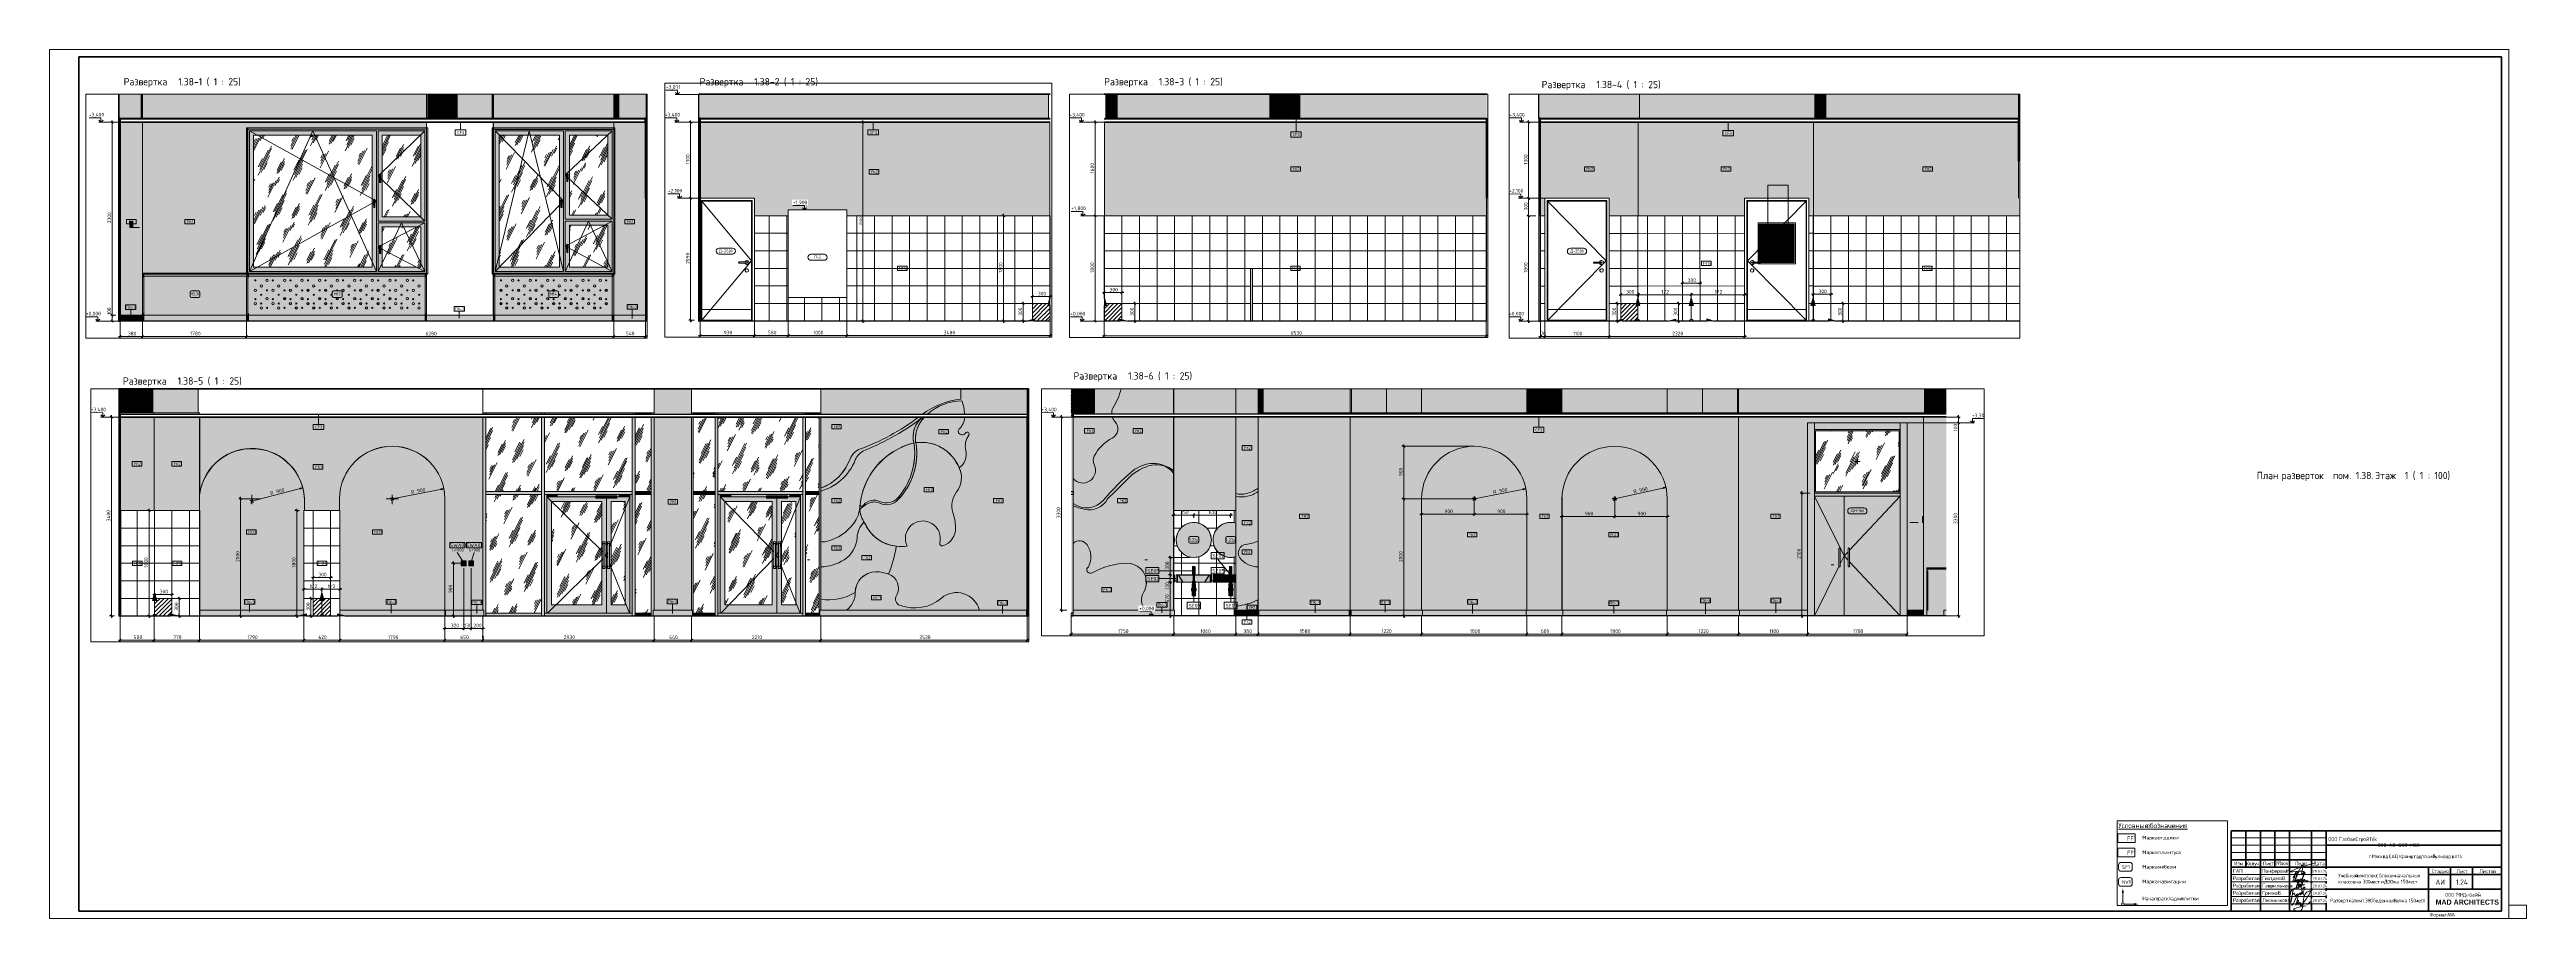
# Paper-space layout 'Layout1' of a CAD drawing. Header units: millimetres. Extents: x -1682 to 12, y 0 to 594.
# The model-space entities are those that its viewports show. They can reach past a viewport. Long polylines and large blocks are cut down to what shows.
import ezdxf

# ---------------------------------------------------------------- set-up
doc = ezdxf.new("R2010")
doc.units = ezdxf.units.MM
for name, pattern in [('200_ШТРИХ__ш1_п0_6_', [40, 25, -15]), ('200_ШТРИХ_ш1п0_6_', [40, 25, -15]), ('Скрыто', [7.14375, 4.7625, -2.38125]), ('Штрих', [158.75, 79.375, -79.375])]:
    doc.linetypes.add(name, pattern=pattern)
for name, color, linetype, lineweight in [('0-1', 7, 'Continuous', 9), ('A-ANNO-DIMS', 7, 'Continuous', 9), ('A-ANNO-DIMS-25', 7, 'Continuous', 9), ('A-ANNO-NOTE', 7, 'Continuous', 9), ('A-CLNG', 7, 'Continuous', 9), ('A-CLNG-IDEN', 7, 'Continuous', 9), ('A-DETL', 7, 'Continuous', 9), ('A-DETL-GENF', 7, 'Continuous', 9), ('A-DOOR', 7, 'Continuous', 9), ('A-DOOR-3', 7, 'Штрих', 9), ('A-DOOR-4', 7, '200_ШТРИХ__ш1_п0_6_', 9), ('A-DOOR-5', 7, '200_ШТРИХ_ш1п0_6_', 9), ('A-DOOR-FRAM-1', 7, 'Continuous', 9), ('A-DOOR-FRAM-2', 7, 'Continuous', 18), ('A-DOOR-IDEN', 7, 'Continuous', 9), ('A-FLOR', 7, 'Continuous', 9), ('A-GENM', 7, 'Continuous', 9), ('A-GENM-IDEN', 7, 'Continuous', 9), ('A-GLAZ', 7, 'Continuous', 9), ('A-GLAZ-CURT', 7, 'Continuous', 9), ('A-GLAZ-CWMG', 7, 'Continuous', 9), ('A-GLAZ-CWMG-2', 7, 'Continuous', 30), ('A-WALL', 7, 'Continuous', 9), ('A-WALL-IDEN', 7, 'Continuous', 9), ('A-WALL-PATT', 7, 'Continuous', 9), ('E-ELEC-FIXT-IDEN', 7, 'Continuous', 9), ('G-ANNO-DIMS', 7, 'Continuous', 9), ('G-ANNO-DIMS-1', 7, 'Continuous', 20), ('G-ANNO-TEXT', 7, 'Continuous', 9), ('G-ANNO-TTLB', 7, 'Скрыто', 9), ('I-FURN-IDEN', 7, 'Continuous', 9), ('I-WALL', 7, 'Continuous', 9), ('M-EQPM', 7, 'Continuous', 9), ('P-SANR-FIXT', 7, 'Continuous', 9), ('P-SANR-FIXT-3', 7, 'Continuous', 18), ('P-SANR-FIXT-IDEN', 7, 'Continuous', 9), ('Q-SPCQ', 7, 'Continuous', 9), ('S-COLS', 7, 'Continuous', 9), ('Знаки', 7, 'Continuous', 9), ('Знаки-1', 7, 'Continuous', 18), ('Марки для знаков', 7, 'Continuous', 9), ('Электрические приборы', 7, 'Continuous', 9)]:
    doc.layers.add(name, color=color, linetype=linetype, lineweight=lineweight)
doc.layers.add('0-2', color=7, linetype='Continuous', lineweight=9, transparency=0.7)
doc.layers.add('P-SANR-FIXT-2', color=7, linetype='Continuous', lineweight=9, transparency=0.7)
for name, color, linetype, lineweight, true_color in [('A-CLNG-FNSH-1', 7, 'Continuous', 30, 0x3c3c3c), ('A-DETL-GENF-1', 1, 'Continuous', 9, 0xff0000), ('A-DETL-GENF-2', 7, 'Continuous', 9, 0x004000), ('A-DOOR-GLAZ', 7, 'Continuous', 9, 0x8080ff), ('A-FLOR-1', 7, 'Continuous', 9, 0x787878), ('A-FLOR-FNSH-1', 7, 'Continuous', 40, 0x3c3c3c), ('A-FLOR-FNSH-2', 7, 'Continuous', 30, 0x3c3c3c), ('A-WALL-4', 7, 'Continuous', 30, 0x3c3c3c), ('A-WALL-5', 7, 'Continuous', 40, 0x3c3c3c), ('A-WALL-FNSH-3', 7, 'Continuous', 30, 0x3c3c3c), ('G-ANNO-TEXT-1', 7, 'Continuous', 9, 0x3c3c3c), ('G-ANNO-TEXT-2', 7, 'Continuous', 9, 0x008000), ('G-ANNO-TEXT-3', 1, 'Continuous', 9, 0xff0000), ('I-FURN-10', 7, 'Continuous', 9, 0xacacac), ('I-FURN-11', 7, 'Continuous', 9, 0x858585), ('I-FURN-3', 7, 'Continuous', 9, 0xd1d1d1), ('I-FURN-4', 7, 'Continuous', 9, 0xc0c0c0), ('I-FURN-5', 7, 'Continuous', 9, 0xdddddd), ('I-FURN-7', 7, 'Continuous', 9, 0x9e9e9e), ('I-FURN-8', 7, 'Continuous', 9, 0x888888), ('I-FURN-9', 7, 'Continuous', 9, 0x949494), ('I-WALL-1', 7, 'Continuous', 9, 0x787878), ('Q-SPCQ-1', 9, 'Continuous', 9, 0x808080), ('Q-SPCQ-2', 7, 'Continuous', 9, 0x7f7f7f), ('Q-SPCQ-3', 1, 'Continuous', 9, 0xff0000)]:
    doc.layers.add(name, color=color, linetype=linetype, lineweight=lineweight, true_color=true_color)
doc.layers.add('G-ANNO-NPLT', color=7, linetype='Continuous', plot=False)
for name, color, linetype, lineweight, true_color, transparency in [('I-FURN-12', 7, 'Continuous', 9, 0x7f7f7f, 0.7), ('I-FURN-6', 7, 'Continuous', 9, 0xfbfbfb, 0.7), ('M-EQPM-1', 7, 'Continuous', 9, 0xe6e6e6, 0.7)]:
    doc.layers.add(name, color=color, linetype=linetype, lineweight=lineweight, true_color=true_color, transparency=transparency)
doc.styles.add('Arial_B', font='', dxfattribs={"width": 0.9, "height": 3.5})
doc.styles.add('GOST Common_1', font='GOST_Common.ttf', dxfattribs={"height": 175})
doc.styles.add('GOST Common_10', font='GOST_Common.ttf', dxfattribs={"width": 0.9, "height": 2})
doc.styles.add('GOST Common_11', font='GOST_Common.ttf', dxfattribs={"height": 5})
doc.styles.add('GOST Common_2', font='GOST_Common.ttf', dxfattribs={"width": 0.9, "height": 210})
doc.styles.add('GOST Common_3', font='GOST_Common.ttf', dxfattribs={"width": 0.9, "height": 245})
doc.styles.add('GOST Common_4', font='GOST_Common.ttf', dxfattribs={"width": 0.9, "height": 175})
doc.styles.add('GOST Common_5', font='GOST_Common.ttf', dxfattribs={"width": 0.9, "height": 50})
doc.styles.add('GOST Common_6', font='GOST_Common.ttf', dxfattribs={"height": 50})
doc.styles.add('GOST Common_7', font='GOST_Common.ttf', dxfattribs={"height": 62.5})
doc.styles.add('GOST Common_8', font='GOST_Common.ttf', dxfattribs={"width": 0.9, "height": 2.5})
doc.styles.add('GOST Common_9', font='GOST_Common.ttf', dxfattribs={"width": 0.9, "height": 3.5})
doc.styles.add('ISOCPEUR_1', font='isocpeur.ttf', dxfattribs={"width": 0.9, "height": 175})
doc.styles.add('ISOCPEUR_2', font='isocpeur.ttf', dxfattribs={"width": 0.9, "height": 62.5})
doc.styles.add('ISOCPEUR_3', font='isocpeur.ttf', dxfattribs={"width": 0.9, "height": 50})
doc.styles.add('ISOCPEUR_4', font='isocpeur.ttf', dxfattribs={"height": 62.5})
doc.styles.get('Arial_B').set_extended_font_data('Arial', bold=True)
doc.dimstyles.new('ISO-2_0_0_9К_Средний_округл2_1', dxfattribs={"dimscale": 304.8, "dimtxt": 49.799059, "dimasz": 0.123031, "dimexe": 0.098425, "dimexo": 0, "dimgap": 0, "dimtad": 1, "dimdec": 0, "dimrnd": 10, "dimzin": 0, "dimdsep": 46, "dimtxsty": 'ISOCPEUR_3', "dimblk1": 'OBLIQUE', "dimblk2": 'OBLIQUE', "dimsah": 1, "dimcen": 0.09, "dimdle": 0.098425, "dimazin": 0, "dimtfac": 1, "dimtdec": 4, "dimtix": 1, "dimtmove": 0, "dimatfit": 3, "dimfxl": 1, "dimtvp": 1, "dimtolj": 1, "dimtzin": 0, "dimarcsym": 2})
doc.dimstyles.new('ISO-2_5_0_9К_БОЛЬШОЙ', dxfattribs={"dimscale": 304.8, "dimtxt": 62.248823, "dimasz": 0.123031, "dimexe": 0.098425, "dimexo": 0.246063, "dimgap": 0, "dimtad": 1, "dimdec": 0, "dimrnd": 10, "dimzin": 0, "dimdsep": 46, "dimtxsty": 'ISOCPEUR_2', "dimblk1": 'OBLIQUE', "dimblk2": 'OBLIQUE', "dimsah": 1, "dimcen": 0.09, "dimdle": 0.098425, "dimazin": 0, "dimtfac": 1, "dimtdec": 4, "dimtix": 1, "dimtmove": 0, "dimatfit": 3, "dimfxl": 1, "dimtvp": 1, "dimtolj": 1, "dimtzin": 0, "dimarcsym": 2})
doc.dimstyles.new('ISO-2_5_0_9К_БОЛЬШОЙ_1', dxfattribs={"dimscale": 304.8, "dimtxt": 62.248823, "dimasz": 0.123031, "dimexe": 0.098425, "dimexo": 0.246063, "dimgap": 0, "dimtad": 1, "dimdec": 0, "dimrnd": 10, "dimzin": 0, "dimdsep": 46, "dimtxsty": 'ISOCPEUR_2', "dimblk1": 'OBLIQUE', "dimblk2": 'OBLIQUE', "dimsah": 1, "dimcen": 0.09, "dimdle": 0.098425, "dimazin": 0, "dimtfac": 1, "dimtdec": 4, "dimtix": 1, "dimtmove": 1, "dimatfit": 3, "dimfxl": 1, "dimtvp": 1, "dimtolj": 1, "dimtzin": 0, "dimarcsym": 2})
doc.dimstyles.new('ISO-2_5_0_9К_БОЛЬШОЙ_округление', dxfattribs={"dimscale": 304.8, "dimtxt": 62.248823, "dimasz": 0.123031, "dimexe": 0.098425, "dimexo": 0, "dimgap": 0, "dimtad": 1, "dimdec": 0, "dimrnd": 10, "dimzin": 0, "dimdsep": 46, "dimtxsty": 'ISOCPEUR_2', "dimblk1": 'OBLIQUE', "dimblk2": 'OBLIQUE', "dimsah": 1, "dimcen": 0.09, "dimdle": 0.098425, "dimazin": 0, "dimtfac": 1, "dimtdec": 4, "dimtix": 1, "dimtmove": 0, "dimatfit": 3, "dimfxl": 1, "dimtvp": 1, "dimtolj": 1, "dimtzin": 0, "dimarcsym": 2})
doc.dimstyles.new('ISO-2_5_0_9К_БОЛЬШОЙ_округление_1', dxfattribs={"dimscale": 304.8, "dimtxt": 62.248823, "dimasz": 0.123031, "dimexe": 0.098425, "dimexo": 0, "dimgap": 0, "dimtad": 1, "dimdec": 0, "dimrnd": 10, "dimzin": 0, "dimdsep": 46, "dimtxsty": 'ISOCPEUR_2', "dimblk1": 'OBLIQUE', "dimblk2": 'OBLIQUE', "dimsah": 1, "dimcen": 0.09, "dimdle": 0.098425, "dimazin": 0, "dimtfac": 1, "dimtdec": 4, "dimtix": 1, "dimtmove": 1, "dimatfit": 3, "dimfxl": 1, "dimtvp": 1, "dimtolj": 1, "dimtzin": 0, "dimarcsym": 2})
doc.dimstyles.new('ISO-2_5_1_0K_БОЛЬШОЙ', dxfattribs={"dimscale": 304.8, "dimtxt": 62.248823, "dimasz": 0.164042, "dimexe": 0.19685, "dimexo": 0, "dimgap": 0, "dimtad": 1, "dimjust": 3, "dimdec": 0, "dimzin": 0, "dimdsep": 46, "dimtxsty": 'ISOCPEUR_4', "dimsah": 1, "dimcen": 0.09, "dimazin": 0, "dimtfac": 1, "dimtdec": 4, "dimtix": 1, "dimtmove": 0, "dimatfit": 2, "dimfxl": 1, "dimtvp": 1, "dimtolj": 1, "dimtzin": 0, "dimarcsym": 2})
pattern_1 = [(45, (73189.406, 0), (-14.25598, 14.25598), []), (45, (73203.663, 0), (-14.25598, 14.25598), [25.202, -5.04, 0.8382, -4.202])]
pattern_2 = [(63.435, (48664.5, 31.75), (-255.583, 766.75), [317.5, -190.5, 317.5, -190.5, -403.903]), (63.435, (48664.5, 31.75), (-255.583, 766.75), [-1016, 127, -276.9]), (63.435, (48648.6, 47.6), (-255.583, 766.75), [254, -317.5, 190.5, -190.5, -467.403]), (63.435, (48648.6, 47.6), (-255.583, 766.75), [-952.5, 222.25, -245.15]), (63.435, (48648.6, 95.25), (-255.583, 766.75), [190.5, -381, 127, -190.5, -530.903]), (63.435, (48648.6, 95.25), (-255.583, 766.75), [-889, 285.75, -245.15]), (63.435, (48696.2, 47.6), (-255.583, 766.75), [190.5, -381, 158.75, -6404.65]), (63.435, (48743.85, 95.25), (-255.583, 766.75), [95.25, -476.25, 63.5, -6499.9]), (63.435, (48664.5, 174.6), (-255.58, 766.75), [63.5, -476.25, 63.5, -254, -562.653]), (63.435, (48664.5, 174.6), (-255.58, 766.75), [-857.25, 158.75, -403.9]), (63.435, (48950.2, 127), (-255.583, 766.75), [317.5, -476.25, 381, -251.5]), (63.435, (48950.2, 79.4), (-255.583, 766.75), [444.5, -317.5, 476.25, -188]), (63.435, (48982, 95.25), (-255.583, 766.75), [508, -254, 381, -276.9]), (63.435, (49029.6, 142.9), (-255.583, 766.75), [317.5, -444.5, 254, -403.9]), (63.435, (48982, 238.1), (-255.583, 766.75), [158.75, -635, 190.5, -435.65]), (63.435, (49077.2, 190.5), (-255.583, 766.75), [127, -635, 127, -530.9])]
pattern_3 = [(0, (73189.406, 0), (30.48, 7.62), [2.515, -20.345, 2.515, -20.345, -121.92]), (0, (73189.406, 0), (30.48, 7.62), [-45.72, 2.515, -43.205, 2.515, -20.345, -53.34]), (0, (73189.406, 0), (30.48, 7.62), [-114.3, 2.515, -12.725, 2.515, -35.585]), (120, (73200.836, 3.81), (-21.8391136, 22.586454), [2.515, -20.345, 2.515, -20.345, -121.92]), (120, (73200.836, 3.81), (-21.8391136, 22.586454), [-45.72, 2.515, -43.205, 2.515, -20.345, -53.34]), (120, (73200.836, 3.81), (-21.8391136, 22.586454), [-114.3, 2.515, -12.725, 2.515, -35.585]), (240, (73204.646, 19.05), (-8.6408864, -30.206454), [2.515, -20.345, 2.515, -20.345, -121.92]), (240, (73204.646, 19.05), (-8.6408864, -30.206454), [-45.72, 2.515, -43.205, 2.515, -20.345, -53.34]), (240, (73204.646, 19.05), (-8.6408864, -30.206454), [-114.3, 2.515, -12.725, 2.515, -35.585])]
pattern_4 = [(45, (84380.133, 0), (-14.25598, 14.25598), []), (45, (84394.39, 0), (-14.25598, 14.25598), [25.202, -5.04, 0.8382, -4.202])]
pattern_5 = [(90, (84593.65, 600), (-300, 2e-14), []), (180, (84593.65, 600), (-4e-14, -300), [])]
pattern_6 = [(0, (94228.574, 0), (30.48, 7.62), [2.515, -20.345, 2.515, -20.345, -121.92]), (0, (94228.574, 0), (30.48, 7.62), [-45.72, 2.515, -43.205, 2.515, -20.345, -53.34]), (0, (94228.574, 0), (30.48, 7.62), [-114.3, 2.515, -12.725, 2.515, -35.585]), (120, (94240.004, 3.81), (-21.8391136, 22.586454), [2.515, -20.345, 2.515, -20.345, -121.92]), (120, (94240.004, 3.81), (-21.8391136, 22.586454), [-45.72, 2.515, -43.205, 2.515, -20.345, -53.34]), (120, (94240.004, 3.81), (-21.8391136, 22.586454), [-114.3, 2.515, -12.725, 2.515, -35.585]), (240, (94243.814, 19.05), (-8.6408864, -30.206454), [2.515, -20.345, 2.515, -20.345, -121.92]), (240, (94243.814, 19.05), (-8.6408864, -30.206454), [-45.72, 2.515, -43.205, 2.515, -20.345, -53.34]), (240, (94243.814, 19.05), (-8.6408864, -30.206454), [-114.3, 2.515, -12.725, 2.515, -35.585])]
pattern_7 = [(90.034, (94688.5, -0.1), (-300, -0.178), []), (180.034, (94688.5, -0.1), (0.178, -300), [])]
pattern_8 = [(90, (96626.46, 0), (-300, 2e-14), []), (180, (96626.46, 0), (-4e-14, -300), [])]
pattern_9 = [(45, (142208.06, 0), (-14.25598, 14.25598), []), (45, (142222.316, 0), (-14.25598, 14.25598), [25.202, -5.04, 0.8382, -4.202])]
pattern_10 = [(0, (142208.0605, 0), (30.48, 7.62), [2.515, -20.345, 2.515, -20.345, -121.92]), (0, (142208.0605, 0), (30.48, 7.62), [-45.72, 2.515, -43.205, 2.515, -20.345, -53.34]), (0, (142208.0605, 0), (30.48, 7.62), [-114.3, 2.515, -12.725, 2.515, -35.585]), (120, (142219.4905, 3.81), (-21.8391136, 22.5864543), [2.515, -20.345, 2.515, -20.345, -121.92]), (120, (142219.4905, 3.81), (-21.8391136, 22.5864543), [-45.72, 2.515, -43.205, 2.515, -20.345, -53.34]), (120, (142219.4905, 3.81), (-21.8391136, 22.5864543), [-114.3, 2.515, -12.725, 2.515, -35.585]), (240, (142223.3005, 19.05), (-8.6408864, -30.2064543), [2.515, -20.345, 2.515, -20.345, -121.92]), (240, (142223.3005, 19.05), (-8.6408864, -30.2064543), [-45.72, 2.515, -43.205, 2.515, -20.345, -53.34]), (240, (142223.3005, 19.05), (-8.6408864, -30.2064543), [-114.3, 2.515, -12.725, 2.515, -35.585])]
pattern_11 = [(63.435, (-18500.35, 31.75), (-255.583, 766.747), [317.5, -190.5, 317.5, -190.5, -403.903]), (63.435, (-18500.35, 31.75), (-255.583, 766.747), [-1016, 127, -276.903]), (63.435, (-18516.2, 47.6), (-255.583, 766.747), [254, -317.5, 190.5, -190.5, -467.403]), (63.435, (-18516.2, 47.6), (-255.583, 766.747), [-952.5, 222.25, -245.153]), (63.435, (-18516.2, 95.25), (-255.583, 766.747), [190.5, -381, 127, -190.5, -530.903]), (63.435, (-18516.2, 95.25), (-255.583, 766.747), [-889, 285.75, -245.153]), (63.435, (-18468.6, 47.6), (-255.583, 766.747), [190.5, -381, 158.75, -6404.653]), (63.435, (-18421, 95.25), (-255.583, 766.747), [95.25, -476.25, 63.5, -6499.903]), (63.435, (-18500.35, 174.6), (-255.583, 766.747), [63.5, -476.25, 63.5, -254, -562.653]), (63.435, (-18500.35, 174.6), (-255.583, 766.747), [-857.25, 158.75, -403.903]), (63.435, (-18214.6, 127), (-255.583, 766.747), [317.5, -476.25, 381, -251.503]), (63.435, (-18214.6, 79.4), (-255.583, 766.747), [444.5, -317.5, 476.25, -188.003]), (63.435, (-18182.85, 95.25), (-255.583, 766.747), [508, -254, 381, -276.903]), (63.435, (-18135.2, 142.9), (-255.583, 766.747), [317.5, -444.5, 254, -403.903]), (63.435, (-18182.85, 238.1), (-255.583, 766.747), [158.75, -635, 190.5, -435.653]), (63.435, (-18087.6, 190.5), (-255.583, 766.747), [127, -635, 127, -530.903])]
pattern_12 = [(45, (142208.06, 0), (-35.35534, 35.35534), [])]
pattern_13 = [(45, (125863.114, 0), (-14.25598, 14.25598), []), (45, (125877.37, 0), (-14.25598, 14.25598), [25.202, -5.04, 0.8382, -4.202])]

# ---------------------------------------------------------------- blocks, each defined once
blk = doc.blocks.new('Штамп_РД_основной - А1А_-27865673-Развертка пом_1_38 Обеденный зал на 150 мест')
at = {"layer": 'A-ANNO-NOTE'}
for points, knots in [([(-338, -117.1), (-338.7, -122.4), (-329.9, -103.7), (-335.8, -123.7), (-330.9, -113.6), (-333.3, -120.6), (-331.4, -115.2), (-331.8, -118.8), (-331.2, -118.6), (-331.5, -117.5), (-332.4, -115.1), (-346.7, -118.4), (-336, -113.6), (-324.2, -110.5)], [0, 0, 0, 0, 0.0513615, 0.1091052, 0.1522958, 0.178941, 0.1972205, 0.2080985, 0.2140042, 0.2188047, 0.2389907, 0.2707687, 0.3130687, 0.3130687, 0.3130687, 0.3130687]), ([(-339.6, -120.7), (-338, -117.2), (-337.3, -116.5), (-337.3, -117), (-338.8, -120.6), (-340.4, -123.9), (-338.9, -123.4), (-338.4, -122), (-335.9, -117.7), (-335.9, -116.4), (-336.4, -116.4), (-336.9, -117.9), (-338.3, -122.7)], [0, 0, 0, 0, 0.0080365, 0.0160998, 0.028237, 0.0420073, 0.0521324, 0.0641411, 0.0757014, 0.0858292, 0.0908816, 0.1013994, 0.1013994, 0.1013994, 0.1013994]), ([(-334.9, -121.8), (-335.4, -122.1), (-335.4, -122.4), (-335.1, -122.4), (-334.8, -121.9), (-335.5, -123.7), (-336.3, -124.2), (-335.7, -123.2), (-334.4, -122), (-333.7, -121.5), (-334.3, -121.5), (-334.6, -122.5), (-333.9, -122.5), (-332.1, -119.2), (-332.1, -118), (-332.6, -118.5), (-333.5, -122.1), (-333.5, -122.7)], [0, 0, 0, 0, 0.00162511, 0.00331349, 0.00754981, 0.01278161, 0.01888966, 0.02470924, 0.03042302, 0.03530305, 0.0391434, 0.04257709, 0.05077407, 0.05912564, 0.06755136, 0.07580968, 0.08321457, 0.08321457, 0.08321457, 0.08321457]), ([(-341.4, -132.2), (-341.9, -127.4), (-328.9, -126.7), (-340.1, -127), (-339.9, -131.7), (-341.7, -139.9), (-340.5, -134.7), (-340.2, -132.5), (-338.7, -130.3), (-338.3, -134.3), (-337.4, -132.1), (-336.7, -131.7)], [0, 0, 0, 0, 0.019426, 0.0387349, 0.0549438, 0.0672527, 0.0778646, 0.084698, 0.0906304, 0.096697, 0.1015072, 0.1015072, 0.1015072, 0.1015072]), ([(-340.8, -139), (-340.1, -140.2), (-338.4, -136.4), (-337.6, -133.9), (-335.2, -130.7), (-337.1, -137.8), (-337.9, -139.5)], [0, 0, 0, 0, 0.00891354, 0.0206837, 0.03596829, 0.05045262, 0.05045262, 0.05045262, 0.05045262]), ([(-334.6, -139.5), (-335.4, -141.8), (-325.6, -128.9), (-329, -129.5), (-332.6, -132.1), (-332.8, -142.8), (-335.1, -143.9), (-340.4, -142.5), (-338.8, -141.4), (-330.6, -139.9)], [0, 0, 0, 0, 0.0206368, 0.0432038, 0.0605873, 0.0770759, 0.0945827, 0.1039292, 0.1187761, 0.1187761, 0.1187761, 0.1187761]), ([(-338.3, -122.7), (-338.3, -123.2), (-337.4, -123.2), (-337.4, -122.2), (-337.8, -122.2), (-337.9, -122.3), (-337.9, -122.4), (-336.9, -122.1), (-337.3, -122.7)], [0, 0, 0, 0, 0.00358547, 0.00695057, 0.00915819, 0.01015554, 0.01205798, 0.01469377, 0.01469377, 0.01469377, 0.01469377]), ([(-336.5, -122.8), (-336, -125.9), (-336, -128.5), (-337.1, -128.5), (-337.6, -126.5), (-335.8, -123.3), (-334.3, -122.9), (-332, -122.7)], [0, 0, 0, 0, 0.01155157, 0.02127823, 0.03282555, 0.04509601, 0.05773263, 0.05773263, 0.05773263, 0.05773263]), ([(-337, -123.2), (-336.3, -122.4), (-336.9, -121.9), (-337.2, -122.2), (-336.6, -122.4), (-336, -121.8), (-336, -122.1), (-336.3, -122.5), (-335.6, -122.5), (-335.9, -123.2), (-337, -124.2), (-337, -123.4), (-335.6, -122.2), (-335.1, -122.7)], [0, 0, 0, 0, 0.00332582, 0.00612366, 0.00901076, 0.01174206, 0.01415884, 0.01630272, 0.0190767, 0.02344016, 0.02813242, 0.03439448, 0.03937975, 0.03937975, 0.03937975, 0.03937975]), ([(-336.7, -131.7), (-336.7, -132.2), (-335.4, -132.5), (-335, -130), (-334.7, -133.4), (-334.6, -131.3), (-333.5, -130.1), (-334.9, -132.4), (-333.5, -132.3), (-329.9, -124.8), (-334.9, -129.7), (-332.7, -130.1), (-332.7, -131.3), (-332.6, -132.6)], [0, 0, 0, 0, 0.0046234, 0.0123007, 0.0208561, 0.0283952, 0.03509, 0.0409642, 0.0537756, 0.0710384, 0.0891313, 0.0998193, 0.1046376, 0.1046376, 0.1046376, 0.1046376]), ([(-334.9, -125.4), (-335.1, -125.1), (-335.5, -125.1), (-335.7, -125.3), (-335.8, -126), (-335.8, -126.9), (-335.3, -127), (-334.9, -126.6), (-334.7, -125.4), (-334.7, -125.1), (-334.7, -125.1), (-334.7, -125.1), (-334.8, -126.1), (-334.8, -126.9), (-334.6, -126.9), (-333.9, -126.4), (-332.9, -124.4), (-332.9, -123.3), (-333.1, -123), (-333.6, -123), (-334.1, -124.3), (-334.2, -127.5), (-333.9, -128.3), (-333.8, -128.7)], [0, 0, 0, 0, 0.0016332, 0.00392105, 0.00702344, 0.01058969, 0.01394693, 0.01793334, 0.0215051, 0.02411625, 0.02465035, 0.02632052, 0.02939378, 0.03280325, 0.03593957, 0.04142394, 0.04849321, 0.05477683, 0.05812393, 0.06191415, 0.07043912, 0.0795646, 0.08714635, 0.08714635, 0.08714635, 0.08714635]), ([(-333.5, -122.7), (-333.3, -122.9), (-332.6, -122.2), (-333.2, -122.2), (-332.6, -122.2), (-332.1, -121.8), (-332.7, -122.7)], [0, 0, 0, 0, 0.00269646, 0.00576297, 0.00838865, 0.01167349, 0.01167349, 0.01167349, 0.01167349]), ([(-331.9, -121.6), (-331.9, -122), (-331.6, -122), (-331.6, -122.3), (-330.8, -123.1), (-329.4, -122.7)], [0, 0, 0, 0, 0.001554219, 0.00418307, 0.008514983, 0.008514983, 0.008514983, 0.008514983])]:
    blk.add_open_spline(points, degree=3, knots=knots, dxfattribs=at)
for points, degree in [([(-333.5, -122.7), (-333, -122.7)], 1), ([(-333.2, -127.9), (-332.5, -127.9)], 1), ([(-332.9, -125.7), (-332, -125.5), (-331.8, -125.3)], 2), ([(-332.8, -122.8), (-332.6, -123.1), (-331.9, -122.3), (-331.9, -121.6)], 3), ([(-335.9, -136.1), (-337.1, -139.5)], 1), ([(-336.7, -138.4), (-335.6, -137.2), (-335.2, -137.3), (-335.7, -139.5)], 3), ([(-335.7, -139.5), (-335.4, -137.3), (-333.8, -136.9), (-334.6, -139.5)], 3), ([(-333.2, -139.5), (-332.5, -139.5)], 1), ([(-329.9, -138.9), (-327, -136.5)], 1)]:
    blk.add_open_spline(points, degree=degree, dxfattribs=at)
at = {"layer": 'G-ANNO-TTLB', "linetype": 'Continuous'}
for p, q in [((-1874, 445.5), (-1874, -148.5)), ((-1874, 445.5), (-192, 445.5)), ((-192, 445.5), (-192, -148.5)), ((-317, -93.5), (-382, -93.5)), ((-317, -98.5), (-382, -98.5)), ((-317, -103.5), (-382, -103.5)), ((-317, -118.5), (-382, -118.5)), ((-317, -123.5), (-382, -123.5)), ((-317, -128.5), (-382, -128.5)), ((-317, -133.5), (-382, -133.5)), ((-192, -148.5), (-1874, -148.5)), ((-317, -138.5), (-382, -138.5))]:
    blk.add_line(p, q, dxfattribs=at)
at = {"layer": 'G-ANNO-TTLB', "linetype": 'Continuous', "lineweight": 40}
for p, q in [((-1854, 440.5), (-1854, -143.5)), ((-197, 440.5), (-1854, 440.5)), ((-197, -143.5), (-197, 440.5)), ((-382, -88.5), (-382, -143.5)), ((-197, -88.5), (-382, -88.5)), ((-372, -88.5), (-372, -113.5)), ((-362, -88.5), (-362, -143.5)), ((-352, -88.5), (-352, -113.5)), ((-342, -88.5), (-342, -143.5)), ((-327, -88.5), (-327, -143.5)), ((-317, -88.5), (-317, -143.5)), ((-197, -98.5), (-317, -98.5)), ((-317, -108.5), (-382, -108.5)), ((-197, -113.5), (-382, -113.5)), ((-247, -113.5), (-247, -143.5)), ((-197, -118.5), (-247, -118.5)), ((-232, -113.5), (-232, -128.5)), ((-217, -113.5), (-217, -128.5)), ((-197, -128.5), (-317, -128.5)), ((-1854, -143.5), (-197, -143.5))]:
    blk.add_line(p, q, dxfattribs=at)
at = {"layer": 'G-ANNO-TTLB', "linetype": 'Continuous', "attachment_point": 1}
for s, insert, char_height, width, style in [('ГАП', (-380.7, -114.8), 2.5, 6.566, 'GOST Common_8'), ('Изм', (-379.9, -109.7), 2.5, 6.133, 'GOST Common_8'), ('\\fGOST Common|b0|i0|c204|p34|;\\W.9;.', (-374.8, -109.7), 2.5, 0.794, 'GOST Common_8'), ('Кол', (-371.8, -109.7), 2.5, 6.061, 'GOST Common_8'), ('\\fGOST Common|b0|i0|c204|p34|;\\W.9;.', (-366.8, -109.7), 2.5, 0.794, 'GOST Common_8'), ('уч', (-366.1, -109.7), 2.5, 3.896, 'GOST Common_8'), ('\\fGOST Common|b0|i0|c204|p34|;\\W.9;.', (-362.9, -109.7), 2.5, 0.794, 'GOST Common_8'), ('Лист', (-360.4, -109.7), 2.5, 8.297, 'GOST Common_8'), ('Панферова', (-360.7, -114.8), 2.5, 18.687, 'GOST Common_8'), ('\\fGOST Common|b0|i0|c204|p34|;\\W.9;№', (-351.1, -109.4), 2.5, 3.319, 'GOST Common_8'), ('док', (-348.4, -109.4), 2.5, 5.844, 'GOST Common_8'), ('\\fGOST Common|b0|i0|c204|p34|;\\W.9; ', (-345.3, -114.8), 2.5, 0.938, 'GOST Common_8'), ('\\fGOST Common|b0|i0|c204|p34|;\\W.9;М', (-344.5, -114.8), 2.5, 2.453, 'GOST Common_8'), ('\\fGOST Common|b0|i0|c204|p34|;\\W.9;.', (-343.6, -109.4), 2.5, 0.794, 'GOST Common_8'), ('Подп', (-338.1, -109.7), 2.5, 8.009, 'GOST Common_8'), ('\\fGOST Common|b0|i0|c204|p34|;\\W.9;.', (-331.5, -109.7), 2.5, 0.794, 'GOST Common_8'), ('Дата', (-325.8, -109.7), 2.5, 9.235, 'GOST Common_8'), ('Стадия', (-244.6, -115), 2.5, 12.41, 'GOST Common_8'), ('Лист', (-227.9, -115), 2.5, 8.297, 'GOST Common_8'), ('Листов', (-212.3, -115), 2.5, 12.194, 'GOST Common_8'), ('Разработал', (-380.7, -119.8), 2.5, 20.708, 'GOST Common_8'), ('Разработал', (-380.7, -124.8), 2.5, 20.708, 'GOST Common_8'), ('Разработал', (-380.7, -129.8), 2.5, 20.708, 'GOST Common_8'), ('Разработал', (-380.7, -134.8), 2.5, 20.708, 'GOST Common_8'), ('Леончикова', (-360.7, -134.8), 2.5, 19.986, 'GOST Common_8'), ('Гвоздева', (-360.7, -119.8), 2.5, 15.657, 'GOST Common_8'), ('Гаврильчева', (-360.7, -124.8), 2.5, 21.862, 'GOST Common_8'), ('Гривюк', (-360.7, -129.8), 2.5, 12.122, 'GOST Common_8'), ('\\fGOST Common|b0|i0|c204|p34|;\\W.9; ', (-350.7, -129.8), 2.5, 0.938, 'GOST Common_8'), ('\\fGOST Common|b0|i0|c204|p34|;\\W.9;Б', (-349.9, -129.8), 2.5, 2.165, 'GOST Common_8'), ('\\fGOST Common|b0|i0|c204|p34|;\\W.9;.', (-348.1, -129.8), 2.5, 0.794, 'GOST Common_8'), ('\\fGOST Common|b0|i0|c204|p34|;\\W.9; ', (-347.8, -119.8), 2.5, 0.938, 'GOST Common_8'), ('\\fGOST Common|b0|i0|c204|p34|;\\W.9;В', (-347, -119.8), 2.5, 2.237, 'GOST Common_8'), ('\\fGOST Common|b0|i0|c204|p34|;\\W.9;.', (-345.1, -119.8), 2.5, 0.794, 'GOST Common_8'), ('\\fGOST Common|b0|i0|c204|p34|;\\W.9; ', (-342.6, -124.8), 2.5, 0.722, 'GOST Common_8'), ('ООО', (-235.5, -131.1), 2.5, 6.494, 'GOST Common_8'), (' "', (-230.2, -131.1), 2.5, 2.597, 'GOST Common_8'), ('МН', (-228, -131.1), 2.5, 4.618, 'GOST Common_8'), ('\\fGOST Common|b0|i0|c204|p34|;\\W.9; ', (-224.2, -131.1), 2.5, 0.938, 'GOST Common_8'), ('Дизайн', (-223.5, -131.1), 2.5, 12.266, 'GOST Common_8'), ('\\fGOST Common|b0|i0|c204|p34|;\\W.9;"', (-213.3, -131.1), 2.5, 1.659, 'GOST Common_8'), ('Формат', (-246.2, -144.7), 2.5, 13.42, 'GOST Common_8'), ('MAD ARCHITECTS', (-242.1, -135.6), 3.5, 48.558, 'Arial_B'), ('\\fGOST Common|b0|i0|c204|p34|;\\W.9; ', (-235.2, -144.7), 2.5, 0.938, 'GOST Common_8'), ('\\fGOST Common|b0|i0|c204|p34|;\\W.9;А', (-234.4, -144.7), 2.5, 2.453, 'GOST Common_8'), ('\\fGOST Common|b0|i0|c204|p34|;\\W.9;1', (-232.4, -144.7), 2.5, 1.371, 'GOST Common_8'), ('\\fGOST Common|b0|i0|c204|p34|;\\W.9;А', (-231.2, -144.7), 2.5, 2.453, 'GOST Common_8')]:
    blk.add_mtext(s, dxfattribs=dict(at, insert=insert, char_height=char_height, width=width, style=style))
blk = doc.blocks.new('Штамп_Без подписи_спец_ - Без подписи-27038161-Развертка пом_1_38 Обеденный зал на 150 мест')
at = {"layer": 'A-ANNO-NOTE'}
for p, q in [((0, 5), (35, 5)), ((0, 0), (0, 5)), ((35, 0), (0, 0)), ((20, 5), (20, 0)), ((35, 5), (35, 0))]:
    blk.add_line(p, q, dxfattribs=at)
blk = doc.blocks.new('BSC_Колонна _Прямоугольная - 600х600-23205240-Развертка 1_38-1')
at = {"layer": 'S-COLS'}
h = blk.add_hatch(color=256, dxfattribs=at)
h.paths.add_polyline_path([(42400, -0.1), (42400, 0), (42380, -0.1)])
h.paths.add_polyline_path([(42400, 3470), (42760, 3470), (42760, 3880), (42380, 3880), (42380, 3470)])
blk.add_line((42760, 3880), (42760, 3470), dxfattribs=at)
blk = doc.blocks.new('120_Окно_СКБ_2Ст - 120_Окно_СКБ_2Ст 3100х2500 _мал_створка слева_-22273855-Развертка 1_38-1')
at = {"layer": 'A-GLAZ'}
h = blk.add_hatch(color=256, dxfattribs=at)
h.paths.add_polyline_path([(44581, 800), (47639, 800), (47639, 804), (44581, 804), (44581, 800.7)])
h.paths.add_polyline_path([(45797.9, 820), (47639, 820), (47639, 3280), (44581, 3280), (44581.2, 820), (45762.6, 820)])
h.paths.add_polyline_path([(45339.8, 850), (44610, 850), (44610, 3250), (46780, 3250), (46780, 850), (45480.7, 850)])
h.paths.add_polyline_path([(46880, 850), (46810, 850), (46810, 1680), (47610, 1680), (47610, 850), (46890.2, 850)])
h.paths.add_polyline_path([(46810, 1710), (46810, 3250), (47610, 3250), (47610, 1710), (46828.4, 1710)])
h = blk.add_hatch(color=256, dxfattribs=at)
h.paths.add_polyline_path([(44610, 850), (46780, 850), (46780, 3250), (44610, 3250), (44610, 966.2)])
h.paths.add_polyline_path([(45480.7, 920), (44680, 920), (44680, 3180), (46710, 3180), (46710, 920), (45621.7, 920)])
h.paths.add_polyline_path([(46752, 1940.5), (46736, 1940.8), (46735.1, 1941.3), (46735, 1941.6), (46733.8, 2023.8), (46732.9, 2025), (46731.4, 2028.7), (46731, 2032), (46731, 2068), (46731.6, 2072), (46732.9, 2075), (46735.1, 2077.9), (46738, 2080.1), (46741.4, 2081.5), (46745, 2082), (46749.3, 2081.3), (46752, 2080.1), (46754.9, 2077.9), (46757.1, 2075), (46758.5, 2071.6), (46759, 2068), (46759, 2032), (46758.5, 2028.4), (46757.1, 2025), (46756.1, 2023.6), (46755.8, 2000.4), (46754.9, 1941.3), (46753.9, 1940.7), (46752.8, 1940.5)])
h = blk.add_hatch(color=256, dxfattribs=at)
h.paths.add_polyline_path([(46830, 1710), (47610, 1710), (47610, 3250), (46810, 3250), (46810, 1710), (46828.4, 1710)])
h.paths.add_polyline_path([(46880, 1780), (46880, 3180), (47540, 3180), (47540, 1780), (46890.2, 1780)])
h.paths.add_polyline_path([(46838, 2370.5), (46835.9, 2370.8), (46835.1, 2371.4), (46835, 2371.6), (46833.8, 2453.8), (46832.9, 2455), (46831.5, 2458.4), (46831, 2462), (46831, 2498), (46831.5, 2501.6), (46832.9, 2505), (46835.1, 2507.9), (46838, 2510.1), (46841.4, 2511.5), (46845, 2512), (46848.6, 2511.5), (46852, 2510.1), (46855, 2507.8), (46857.1, 2505), (46858.5, 2501.6), (46859, 2498), (46859, 2462), (46858.5, 2458.4), (46857.1, 2455), (46856.1, 2453.6), (46855.8, 2430.4), (46854.9, 2371.3), (46853.9, 2370.7), (46852, 2370.5), (46841.4, 2370.5)])
h = blk.add_hatch(dxfattribs=at)
h.set_pattern_fill('FP_23', color=256, style=0, pattern_type=2)
h.set_pattern_definition(pattern_2)
h.paths.add_polyline_path([(44680, 920), (46710, 920), (46710, 3180), (44680, 3180), (44680, 966.2)])
h = blk.add_hatch(dxfattribs=at)
h.set_pattern_fill('FP_23', color=256, style=0, pattern_type=2)
h.set_pattern_definition(pattern_2)
h.paths.add_polyline_path([(46880, 1780), (47540, 1780), (47540, 3180), (46880, 3180), (46880, 1937.6)])
h = blk.add_hatch(color=256, dxfattribs=at)
h.paths.add_polyline_path([(46832.9, 2480.3), (46833.1, 2481.9), (46833, 2480.4)])
h.paths.add_polyline_path([(46833.9, 2453.6), (46833.1, 2478.8), (46832.9, 2483.7), (46833.1, 2484), (46833.4, 2484.4), (46833.8, 2486.1), (46834.5, 2487.3), (46836.5, 2489.6), (46836.6, 2489.2), (46837.2, 2490), (46837.2, 2490.1), (46839.2, 2491.4), (46842, 2492.2), (46846, 2492.5), (46849.7, 2491.8), (46852.6, 2490.3), (46854.8, 2488.2), (46856.4, 2485.7), (46857, 2483.8), (46856.9, 2483.5), (46857.3, 2482), (46857.1, 2479.7), (46856.5, 2469.3), (46856.1, 2453.7), (46857.1, 2455), (46858.6, 2458.6), (46859, 2463.4), (46859, 2498), (46858.5, 2501.6), (46857.1, 2505), (46854.9, 2507.9), (46852, 2510.1), (46848.2, 2511.6), (46845, 2512), (46841.4, 2511.5), (46837.4, 2509.6), (46835.1, 2507.9), (46832.9, 2505), (46831.5, 2501.6), (46831, 2498), (46831, 2462), (46831.5, 2458.4), (46832.9, 2455), (46833.9, 2453.7)])
for points in [[(46834, 2451.2), (46834.5, 2451.6), (46837, 2451.9), (46838, 2451.9), (46840.2, 2475.9), (46841, 2482.1), (46842.6, 2489.4), (46843.4, 2492.4), (46840.3, 2491.8), (46837.9, 2490.7), (46837.2, 2490), (46837.2, 2489.7), (46836.6, 2489.2), (46836.4, 2489.6), (46835.2, 2488.3), (46833.6, 2485.7), (46833.5, 2485.4), (46833.4, 2484.3), (46832.9, 2483.7), (46833, 2479.9), (46833.3, 2475.2), (46834, 2451.2)], [(46843.7, 2451.9), (46852, 2451.9), (46849.9, 2475.6), (46848.7, 2483.8), (46847.5, 2489.1), (46846, 2492.5), (46843.9, 2492.2), (46842.8, 2489.8), (46842.1, 2487.7), (46841, 2482.1), (46839.4, 2468.8), (46838, 2451.9), (46843.4, 2451.9)], [(46838, 2370.5), (46838, 2451.9), (46834.5, 2451.6), (46834, 2451.1), (46835.1, 2371.3), (46836, 2370.8), (46837.4, 2370.5)], [(46845.4, 2370.5), (46852, 2370.5), (46852, 2451.9), (46838, 2451.9), (46838, 2370.5), (46845, 2370.5)], [(46852, 2370.5), (46854.1, 2370.8), (46855, 2371.5), (46855, 2371.6), (46855.9, 2451.4), (46854.3, 2451.8), (46852, 2451.9), (46852, 2377.5)], [(46856, 2450.4), (46856, 2450.5), (46856, 2450.5)], [(46734, 2021.2), (46734.5, 2021.6), (46737, 2021.9), (46738, 2021.9), (46740.2, 2045.9), (46741, 2052.1), (46742.5, 2059.1), (46743.6, 2062.4), (46740.3, 2061.8), (46737.9, 2060.7), (46737.1, 2060), (46737.3, 2059.8), (46736.6, 2059.2), (46736.5, 2059.6), (46735.2, 2058.3), (46733.6, 2055.7), (46733.5, 2055.4), (46733.3, 2054.2), (46732.9, 2053.7), (46733, 2049.7), (46733.3, 2043.8), (46734, 2021.2)], [(46738, 2021.9), (46752, 2021.9), (46749.9, 2045.6), (46748.7, 2053.8), (46747.5, 2059.1), (46746, 2062.5), (46743.9, 2062.2), (46742.9, 2060.2), (46741.8, 2056.4), (46741, 2052.1), (46739.5, 2039.3), (46738.1, 2022.8)], [(46738, 1940.5), (46738, 2021.9), (46734.5, 2021.6), (46734, 2021.1), (46735.1, 1941.3), (46736, 1940.8), (46737.2, 1940.5)], [(46745.9, 1940.5), (46752, 1940.5), (46752, 2021.9), (46738, 2021.9), (46738, 1940.5), (46745.4, 1940.5)], [(46752, 1940.5), (46754.1, 1940.8), (46754.9, 1941.3), (46755, 1941.6), (46755.9, 2021.4), (46754.3, 2021.8), (46752, 2021.9), (46752, 1947.5)], [(46756, 2020.4), (46756, 2020.5), (46756, 2020.5)], [(46834, 1236.2), (46834.5, 1236.6), (46837, 1236.9), (46838, 1236.9), (46840.2, 1260.9), (46841, 1267.1), (46842.6, 1274.4), (46843.4, 1277.4), (46840.3, 1276.8), (46837.9, 1275.7), (46837.2, 1275), (46837.2, 1274.7), (46836.6, 1274.2), (46836.4, 1274.6), (46835.2, 1273.3), (46833.6, 1270.7), (46833.5, 1269.7), (46833.3, 1269.2), (46832.9, 1268.7), (46833, 1264.9), (46833.3, 1260.2), (46834, 1236.2)], [(46852, 1236.9), (46849.9, 1260.6), (46848.7, 1268.8), (46847.5, 1274.1), (46846, 1277.5), (46843.9, 1277.2), (46842.8, 1274.8), (46842.1, 1272.7), (46841, 1267.1), (46839.5, 1254.3), (46838, 1236.9), (46851.3, 1236.9)], [(46838, 1155.5), (46838, 1236.9), (46834.5, 1236.6), (46834, 1236.1), (46835.1, 1156.3), (46836, 1155.8), (46837.4, 1155.5)], [(46845.4, 1155.5), (46852, 1155.5), (46852, 1236.9), (46838, 1236.9), (46838.1, 1155.5), (46845, 1155.5)], [(46852, 1155.5), (46854.1, 1155.8), (46855, 1156.5), (46855, 1156.6), (46855.9, 1236.4), (46854.3, 1236.8), (46852, 1236.9), (46852, 1162.5)], [(46856, 1235.4), (46856, 1235.5), (46856, 1235.5)]]:
    blk.add_hatch(color=256, dxfattribs=at).paths.add_polyline_path(points)
h = blk.add_hatch(color=256, dxfattribs=at)
h.paths.add_polyline_path([(46856, 2451.2), (46856.9, 2477.5), (46857.1, 2483), (46857, 2483.8), (46857.1, 2484), (46855.3, 2487.6), (46853.5, 2489.6), (46850.8, 2491.4), (46848, 2492.2), (46846.1, 2492.4), (46847.3, 2489.7), (46847.5, 2489.1), (46849, 2482.1), (46850.6, 2468.8), (46852.3, 2451.9), (46855.5, 2451.6), (46855.9, 2451.3)])
h.paths.add_polyline_path([(46856.4, 2484.7), (46856, 2485.7), (46856.3, 2484.9)])
h = blk.add_hatch(color=256, dxfattribs=at)
h.paths.add_polyline_path([(46732.9, 2050.3), (46733.1, 2051.9), (46733, 2050.8)])
h.paths.add_polyline_path([(46733.9, 2023.6), (46733, 2049.7), (46732.9, 2053.7), (46733.1, 2054), (46733.4, 2054.4), (46733.8, 2056.1), (46734.5, 2057.3), (46736.5, 2059.6), (46736.6, 2059.2), (46737.3, 2059.9), (46737.2, 2060.1), (46739.2, 2061.4), (46742, 2062.2), (46746, 2062.5), (46749.7, 2061.8), (46752.6, 2060.3), (46754.8, 2058.2), (46756.4, 2055.7), (46757, 2053.8), (46756.9, 2053.5), (46757.3, 2052), (46757.1, 2049.7), (46756.5, 2039.3), (46756.1, 2023.6), (46757.1, 2025), (46758.6, 2028.7), (46759, 2033.4), (46759, 2068), (46758.5, 2071.6), (46757.1, 2075), (46754.9, 2077.9), (46752, 2080.1), (46748.6, 2081.5), (46745, 2082), (46741.4, 2081.5), (46738, 2080.1), (46735.1, 2077.9), (46732.9, 2075), (46731.5, 2071.6), (46731, 2068), (46731, 2032), (46731.6, 2028), (46732.9, 2025), (46733.8, 2023.8)])
h = blk.add_hatch(color=256, dxfattribs=at)
h.paths.add_polyline_path([(46756, 2021.2), (46756.9, 2047.5), (46757.1, 2053), (46757, 2053.8), (46757, 2054.2), (46755.3, 2057.6), (46753.7, 2059.5), (46750.8, 2061.4), (46748, 2062.2), (46746.1, 2062.4), (46747.3, 2059.8), (46747.5, 2059), (46749, 2052.1), (46750.5, 2039.8), (46752.3, 2021.9), (46755.5, 2021.6), (46755.9, 2021.3)])
h.paths.add_polyline_path([(46756.4, 2054.7), (46756, 2055.7), (46756.3, 2054.9)])
h = blk.add_hatch(color=256, dxfattribs=at)
h.paths.add_polyline_path([(47454, 850), (47610, 850), (47610, 1680), (46810, 1680), (46810, 850), (47313, 850)])
h.paths.add_polyline_path([(46880, 920), (46880, 1610), (47540, 1610), (47540, 920), (46890.2, 920)])
h.paths.add_polyline_path([(46845.4, 1155.5), (46836, 1155.8), (46835.1, 1156.3), (46835, 1156.6), (46833.8, 1238.8), (46832.9, 1240), (46831.5, 1243.4), (46831, 1247), (46831, 1283), (46831.5, 1286.6), (46832.9, 1290), (46835.1, 1292.9), (46838, 1295.1), (46841.4, 1296.5), (46845, 1297), (46848.6, 1296.5), (46852, 1295.1), (46855, 1292.8), (46857.1, 1290), (46858.5, 1286.6), (46859, 1283), (46859, 1247), (46858.5, 1243.4), (46856.6, 1239.4), (46856.1, 1238.6), (46855.8, 1215.4), (46854.9, 1156.3), (46853.9, 1155.7), (46852, 1155.5)])
h = blk.add_hatch(dxfattribs=at)
h.set_pattern_fill('FP_23', color=256, style=0, pattern_type=2)
h.set_pattern_definition(pattern_2)
h.paths.add_polyline_path([(46880, 920), (47540, 920), (47540, 1610), (46880, 1610), (46880, 966.2)])
h = blk.add_hatch(color=256, dxfattribs=at)
h.paths.add_polyline_path([(46832.9, 1265.3), (46833.1, 1266.9), (46833, 1265.4)])
h.paths.add_polyline_path([(46833.9, 1238.6), (46833.1, 1263.8), (46832.9, 1268.7), (46833.1, 1269), (46833.5, 1269.7), (46833.8, 1271.1), (46834.5, 1272.3), (46836.5, 1274.6), (46836.6, 1274.2), (46837.2, 1275), (46837.2, 1275.1), (46839.2, 1276.4), (46842, 1277.2), (46846, 1277.5), (46849.7, 1276.8), (46852.6, 1275.3), (46854.8, 1273.2), (46856.4, 1270.7), (46857, 1268.8), (46856.9, 1268.5), (46857.3, 1267), (46857.1, 1264.7), (46856.5, 1254.3), (46856.1, 1238.6), (46857.1, 1240), (46858.6, 1243.6), (46859, 1248.4), (46859, 1283), (46858.5, 1286.6), (46857.1, 1290), (46854.9, 1292.9), (46851, 1295.5), (46848.6, 1296.5), (46845, 1297), (46841.4, 1296.5), (46837.4, 1294.6), (46835.1, 1292.9), (46832.9, 1290), (46831.5, 1286.6), (46831, 1283), (46831, 1247), (46831.5, 1243.4), (46833.4, 1239.4), (46833.8, 1238.8)])
h = blk.add_hatch(color=256, dxfattribs=at)
h.paths.add_polyline_path([(46856, 1236.2), (46856.9, 1262.5), (46857.1, 1268), (46857, 1268.8), (46857, 1269.2), (46855.3, 1272.6), (46853.5, 1274.6), (46850.8, 1276.4), (46848, 1277.2), (46846.1, 1277.4), (46847.3, 1274.7), (46848, 1272.3), (46849, 1267.1), (46850.5, 1254.6), (46852.3, 1236.9), (46855.5, 1236.6), (46855.9, 1236.3)])
h.paths.add_polyline_path([(46856.4, 1269.7), (46856, 1270.7), (46856.3, 1269.9)])
for p, q in [((44560, 800), (44560, 3300)), ((44560, 3300), (47660, 3300)), ((47660, 3300), (47660, 800)), ((44610, 850), (44610, 3250)), ((46780, 3250), (44610, 3250)), ((44610, 850), (45695, 3250)), ((44610, 3250), (46733.4, 2075.7)), ((46780, 850), (45695, 3250)), ((46780, 3250), (46780, 850)), ((46810, 1710), (46810, 3250)), ((47610, 3250), (46810, 3250)), ((47610, 3250), (46843, 2511.7)), ((47610, 3250), (47610, 1710)), ((44680, 3180), (44680, 920)), ((44680, 3180), (46710, 3180)), ((46710, 920), (46710, 3180)), ((46880, 3180), (46880, 1780)), ((46880, 3180), (47540, 3180)), ((47540, 1780), (47540, 3180)), ((46831.3, 2500.5), (46810, 2480)), ((46831, 2498), (46831, 2462)), ((46831, 2498), (46831, 2462)), ((46843.9, 2492.5), (46846.1, 2492.5)), ((46844, 2492.5), (46846, 2492.5)), ((46846, 2491.5), (46844, 2491.5)), ((46859, 2462), (46859, 2498)), ((46859, 2462), (46859, 2498)), ((46810, 2480), (46831.3, 2459.5)), ((46832.5, 2481), (46832.9, 2484)), ((46832.5, 2479), (46832.5, 2481)), ((46835, 2371.6), (46833.5, 2480.8)), ((46856.5, 2481), (46855, 2371.6)), ((46857.5, 2481), (46857.5, 2479)), ((46834, 2451.2), (46834, 2450.5)), ((46834, 2450.5), (46834, 2451.2)), ((46834, 2450.5), (46834, 2450.5)), ((46836, 2451.8), (46837, 2451.9)), ((46837, 2451.9), (46838, 2451.9)), ((46852, 2451.9), (46838, 2451.9)), ((46838, 2451.9), (46852, 2451.9)), ((46852, 2451.9), (46853, 2451.9)), ((46853, 2451.9), (46854, 2451.8)), ((46856, 2450.5), (46856, 2451.2)), ((46856, 2451.2), (46856, 2450.5)), ((46855.8, 2435.9), (47610, 1710)), ((46852, 2370.5), (46838, 2370.5)), ((46852, 2370.5), (46838, 2370.5)), ((46731, 2068), (46731, 2032)), ((46731, 2068), (46731, 2032)), ((46743.9, 2062.5), (46746.1, 2062.5)), ((46744, 2062.5), (46746, 2062.5)), ((46746, 2061.5), (46744, 2061.5)), ((46759, 2032), (46759, 2068)), ((46759, 2032), (46759, 2068)), ((46759, 2061.6), (46780, 2050)), ((46732.5, 2049), (46732.5, 2051)), ((46735, 1941.6), (46733.5, 2050.8)), ((46756.5, 2051), (46755, 1941.6)), ((46757.5, 2051), (46757.5, 2049)), ((46780, 2050), (46759, 2038.4)), ((46733.4, 2024.3), (44610, 850)), ((46734, 2021.2), (46734, 2020.5)), ((46734, 2020.5), (46734, 2021.2)), ((46734, 2020.5), (46734, 2020.5)), ((46736, 2021.8), (46737, 2021.9)), ((46737, 2021.9), (46738, 2021.9)), ((46752, 2021.9), (46738, 2021.9)), ((46738, 2021.9), (46752, 2021.9)), ((46752, 2021.9), (46753, 2021.9)), ((46753, 2021.9), (46754, 2021.8)), ((46756, 2020.5), (46756, 2021.2)), ((46756, 2021.2), (46756, 2020.5)), ((46752, 1940.5), (46738, 1940.5)), ((46752, 1940.5), (46738, 1940.5)), ((46880, 1780), (47540, 1780)), ((47610, 1710), (46810, 1710)), ((46810, 850), (46810, 1680)), ((47610, 1680), (46810, 1680)), ((46810, 850), (47210, 1680)), ((47610, 1680), (46857.3, 1289.5)), ((47610, 850), (47210, 1680)), ((47610, 1680), (47610, 850)), ((46880, 1610), (46880, 920)), ((46880, 1610), (47540, 1610)), ((47540, 920), (47540, 1610)), ((46831, 1275.9), (46810, 1265)), ((46810, 1265), (46831, 1254.1)), ((46831, 1283), (46831, 1247)), ((46831, 1283), (46831, 1247)), ((46832.5, 1264), (46832.5, 1266)), ((46835, 1156.6), (46833.5, 1265.8)), ((46843.9, 1277.5), (46846.1, 1277.5)), ((46844, 1277.5), (46846, 1277.5)), ((46846, 1276.5), (46844, 1276.5)), ((46856.5, 1266), (46855, 1156.6)), ((46857.5, 1266), (46857.5, 1264)), ((46859, 1247), (46859, 1283)), ((46859, 1247), (46859, 1283)), ((46834, 1236.2), (46834, 1235.5)), ((46834, 1235.5), (46834, 1236.2)), ((46834, 1235.5), (46834, 1235.5)), ((46836, 1236.8), (46837, 1236.9)), ((46837, 1236.9), (46838, 1236.9)), ((46852, 1236.9), (46838, 1236.9)), ((46838, 1236.9), (46852, 1236.9)), ((46852, 1236.9), (46853, 1236.9)), ((46853, 1236.9), (46854, 1236.8)), ((46856, 1235.5), (46856, 1236.2)), ((46856, 1236.2), (46856, 1235.5)), ((46857.3, 1240.5), (47610, 850)), ((46852, 1155.5), (46838, 1155.5)), ((46852, 1155.5), (46838, 1155.5)), ((44680, 920), (46710, 920)), ((46880, 920), (47540, 920)), ((46780, 850), (44610, 850)), ((47610, 850), (46810, 850)), ((47660, 800), (44560, 800))]:
    blk.add_line(p, q, dxfattribs=at)
at = {"layer": 'A-GLAZ', "flags": 128}
for points in [[(46832.9, 2484), (46834, 2486.7), (46835.9, 2489.1), (46838.3, 2491), (46841, 2492.1), (46844, 2492.5)], [(46846, 2492.5), (46849, 2492.1), (46851.7, 2491), (46854.1, 2489.1), (46856, 2486.7), (46857.1, 2484), (46857.5, 2481)], [(46833.2, 2475.2), (46832.9, 2476), (46832.5, 2479)], [(46832.9, 2476.2), (46833, 2475.8), (46833.1, 2474), (46833.4, 2469.9), (46833.5, 2466.8), (46833.6, 2463.3), (46833.8, 2459.6), (46833.9, 2453.2), (46834, 2450.5)], [(46857.1, 2476.2), (46857, 2475.8), (46856.9, 2474), (46856.6, 2469.9), (46856.5, 2466.8), (46856.4, 2463.3), (46856.2, 2459.6), (46856.1, 2453.2), (46856, 2450.5)], [(46857.5, 2479), (46857.1, 2476), (46856.8, 2475.2)], [(46838, 2451.9), (46837, 2451.9), (46836, 2451.8), (46835.2, 2451.7), (46834.5, 2451.6), (46834.1, 2451.4), (46834, 2451.2)], [(46834, 2451.2), (46834.1, 2451.4), (46834.5, 2451.6)], [(46834, 2450.5), (46834.3, 2428.7), (46834.3, 2422.5)], [(46834.5, 2451.6), (46835.2, 2451.7), (46836, 2451.8)], [(46856, 2451.2), (46855.9, 2451.4), (46855.5, 2451.6), (46854.8, 2451.7), (46854, 2451.8), (46853, 2451.9), (46852, 2451.9)], [(46854, 2451.8), (46854.8, 2451.7), (46855.5, 2451.6)], [(46855.5, 2451.6), (46855.9, 2451.4), (46856, 2451.2)], [(46856, 2450.5), (46855.7, 2428.7), (46855.7, 2422.5)], [(46835, 2371.6), (46834.7, 2391.5), (46834.3, 2422.2), (46834.3, 2422.5)], [(46855, 2371.6), (46855.3, 2391.5), (46855.7, 2422.2), (46855.7, 2422.5)], [(46838, 2370.5), (46837.2, 2370.5), (46836.5, 2370.6), (46835.9, 2370.8), (46835.4, 2371), (46835.1, 2371.3), (46835, 2371.6)], [(46855, 2371.6), (46854.9, 2371.3), (46854.6, 2371), (46854.1, 2370.8), (46853.5, 2370.6), (46852.8, 2370.5), (46852, 2370.5)], [(46732.5, 2051), (46732.9, 2054), (46734, 2056.7), (46735.8, 2059)], [(46735.9, 2059.1), (46738.3, 2061), (46741, 2062.1), (46744, 2062.5)], [(46746, 2062.5), (46749, 2062.1), (46751.7, 2061), (46754.1, 2059.1)], [(46754.2, 2059), (46756, 2056.7), (46757.1, 2054), (46757.5, 2051)], [(46733.2, 2045.2), (46732.9, 2046), (46732.5, 2049)], [(46732.9, 2046.2), (46733, 2045.8), (46733.1, 2044), (46733.4, 2039.9), (46733.5, 2036.8), (46733.6, 2033.3), (46733.8, 2029.6), (46733.9, 2023.2), (46734, 2020.5)], [(46757.1, 2046.2), (46757, 2045.8), (46756.9, 2044), (46756.6, 2039.9), (46756.5, 2036.8), (46756.4, 2033.3), (46756.2, 2029.6), (46756.1, 2023.2), (46756, 2020.5)], [(46757.5, 2049), (46757.1, 2046), (46756.8, 2045.2)], [(46738, 2021.9), (46737, 2021.9), (46736, 2021.8), (46735.2, 2021.7), (46734.5, 2021.6), (46734.1, 2021.4), (46734, 2021.2)], [(46734, 2021.2), (46734.1, 2021.4), (46734.5, 2021.6)], [(46734, 2020.5), (46734.3, 1998.7), (46734.3, 1992.5)], [(46734.5, 2021.6), (46735.2, 2021.7), (46736, 2021.8)], [(46756, 2021.2), (46755.9, 2021.4), (46755.5, 2021.6), (46754.8, 2021.7), (46754, 2021.8), (46753, 2021.9), (46752, 2021.9)], [(46754, 2021.8), (46754.8, 2021.7), (46755.5, 2021.6)], [(46755.5, 2021.6), (46755.9, 2021.4), (46756, 2021.2)], [(46756, 2020.5), (46755.7, 1998.7), (46755.7, 1992.5)], [(46735, 1941.6), (46734.7, 1961.5), (46734.3, 1992.2), (46734.3, 1992.5)], [(46755, 1941.6), (46755.3, 1961.5), (46755.7, 1992.2), (46755.7, 1992.5)], [(46738, 1940.5), (46737.2, 1940.5), (46736.5, 1940.6), (46735.9, 1940.8), (46735.4, 1941), (46735.1, 1941.3), (46735, 1941.6)], [(46755, 1941.6), (46754.9, 1941.3), (46754.6, 1941), (46754.1, 1940.8), (46753.5, 1940.6), (46752.8, 1940.5), (46752, 1940.5)], [(46832.5, 1266), (46832.9, 1269), (46834, 1271.7), (46835.9, 1274.1), (46838.3, 1276), (46841, 1277.1), (46844, 1277.5)], [(46846, 1277.5), (46849, 1277.1), (46851.7, 1276), (46854.1, 1274.1), (46856, 1271.7), (46857.1, 1269), (46857.5, 1266)], [(46833.2, 1260.2), (46832.9, 1261), (46832.5, 1264)], [(46832.9, 1261.2), (46833, 1260.8), (46833.1, 1259), (46833.4, 1254.9), (46833.5, 1251.8), (46833.6, 1248.3), (46833.8, 1244.6), (46833.9, 1238.2), (46834, 1235.5)], [(46857.1, 1261.2), (46857, 1260.8), (46856.9, 1259), (46856.6, 1254.9), (46856.5, 1251.8), (46856.4, 1248.3), (46856.2, 1244.6), (46856.1, 1238.2), (46856, 1235.5)], [(46857.5, 1264), (46857.1, 1261), (46856.8, 1260.2)], [(46838, 1236.9), (46837, 1236.9), (46836, 1236.8), (46835.2, 1236.7), (46834.5, 1236.6), (46834.1, 1236.4), (46834, 1236.2)], [(46834, 1236.2), (46834.1, 1236.4), (46834.5, 1236.6)], [(46834, 1235.5), (46834.3, 1213.7), (46834.3, 1207.5)], [(46834.5, 1236.6), (46835.2, 1236.7), (46836, 1236.8)], [(46856, 1236.2), (46855.9, 1236.4), (46855.5, 1236.6), (46854.8, 1236.7), (46854, 1236.8), (46853, 1236.9), (46852, 1236.9)], [(46854, 1236.8), (46854.8, 1236.7), (46855.5, 1236.6)], [(46855.5, 1236.6), (46855.9, 1236.4), (46856, 1236.2)], [(46856, 1235.5), (46855.7, 1213.7), (46855.7, 1207.5)], [(46835, 1156.6), (46834.7, 1176.5), (46834.3, 1207.2), (46834.3, 1207.5)], [(46855, 1156.6), (46855.3, 1176.5), (46855.7, 1207.2), (46855.7, 1207.5)], [(46838, 1155.5), (46837.2, 1155.5), (46836.5, 1155.6), (46835.9, 1155.8), (46835.4, 1156), (46835.1, 1156.3), (46835, 1156.6)], [(46855, 1156.6), (46854.9, 1156.3), (46854.6, 1156), (46854.1, 1155.8), (46853.5, 1155.6), (46852.8, 1155.5), (46852, 1155.5)]]:
    blk.add_lwpolyline(points, dxfattribs=at)
at = {"layer": 'A-GLAZ'}
for centre, radius, start, end in [((46845, 2498), 14, 0, 180), ((46845, 2498), 14, 0, 180), ((46844, 2481), 11.5, 90.2744, 204.8614), ((46844, 2481), 10.5, 90.2744, 181.3109), ((46846, 2481), 10.5, 0.0023, 89.7256), ((46846, 2481), 11.5, 335.1322, 89.7256), ((46845, 2462), 14, 180, 217.3919), ((46845, 2462), 14, 180, 216.9664), ((46845, 2462), 14, 322.6053, 0), ((46845, 2462), 14, 323.0336, 0), ((46745, 2068), 14, 0, 180), ((46745, 2068), 14, 0, 180), ((46744, 2051), 11.5, 90.2744, 204.8614), ((46744, 2051), 10.5, 90.2744, 181.3109), ((46746, 2051), 10.5, 0.0023, 89.7256), ((46746, 2051), 11.5, 335.1322, 89.7256), ((46745, 2032), 14, 180, 217.3919), ((46745, 2032), 14, 180, 217.174), ((46745, 2032), 14, 322.6053, 0), ((46745, 2032), 14, 322.826, 0), ((46845, 1283), 14, 0, 180), ((46845, 1283), 14, 0, 180), ((46844, 1266), 11.5, 90.2744, 204.8614), ((46844, 1266), 10.5, 90.2744, 181.3109), ((46846, 1266), 10.5, 0.0023, 89.7256), ((46846, 1266), 11.5, 335.1322, 89.7256), ((46845, 1247), 14, 180, 217.3919), ((46845, 1247), 14, 180, 217.174), ((46845, 1247), 14, 322.6053, 0), ((46845, 1247), 14, 322.826, 0)]:
    blk.add_arc(centre, radius, start, end, dxfattribs=at)
for centre, major_axis, start_param, end_param in [((46838, 2371.6), (-3, 0), 0.00131, 1.569486), ((46852, 2371.6), (3, 0), 4.713699, 6.278048), ((46738, 1941.6), (3, 0), 3.142903, 4.711079), ((46752, 1941.6), (3, 0), 4.713699, 6.278048), ((46838, 1156.6), (-3, 0), 0.00131, 1.569486), ((46852, 1156.6), (3, 0), 4.713699, 6.278048)]:
    blk.add_ellipse(centre, major_axis=major_axis, ratio=0.374607, start_param=start_param, end_param=end_param, dxfattribs=at)
blk = doc.blocks.new('120_Окно_СКБ_2Ст - 120_Окно_СКБ_2Ст 2100х2400 _мал створка справа_-19092174-Развертка 1_38-1')
at = {"layer": 'A-GLAZ'}
h = blk.add_hatch(color=256, dxfattribs=at)
h.paths.add_polyline_path([(50112.9, 800), (50839, 800), (50839, 804), (48781, 804), (48781, 800), (50111.4, 800)])
h.paths.add_polyline_path([(49609.7, 820), (50839, 820), (50839, 3280), (48781.4, 3280), (48781.4, 3300), (48781, 3300), (48781, 820), (49609.4, 820)])
h.paths.add_polyline_path([(50267.1, 850), (50010, 850), (50010, 1710), (50810, 1710), (50810, 850), (50272.9, 850)])
h.paths.add_polyline_path([(48830, 850), (48810, 850), (48810, 3250), (49980, 3250), (49980, 850), (48863.5, 850)])
h.paths.add_polyline_path([(50034.3, 1740), (50010, 1740), (50010, 3250), (50810, 3250), (50810, 1740), (50080, 1740)])
h = blk.add_hatch(color=256, dxfattribs=at)
h.paths.add_polyline_path([(48830, 850), (49980, 850), (49980, 3250), (48810, 3250), (48810, 850)])
h.paths.add_polyline_path([(49286.3, 920), (48880, 920), (48880, 3180), (49910, 3180), (49910, 920), (49427.2, 920)])
h.paths.add_polyline_path([(49952, 1940.5), (49936, 1940.8), (49935.1, 1941.3), (49935, 1941.6), (49933.8, 2023.8), (49932.9, 2025), (49931.4, 2028.7), (49931, 2032), (49931, 2068), (49931.5, 2071.6), (49932.9, 2075), (49935.1, 2077.9), (49938.2, 2080.2), (49941.4, 2081.5), (49945, 2082), (49948.6, 2081.5), (49952, 2080.1), (49954.9, 2077.9), (49957.1, 2075), (49958.5, 2071.6), (49959, 2068), (49959, 2032), (49958.5, 2028.4), (49957.1, 2025), (49956.1, 2023.6), (49955.8, 2000.4), (49954.9, 1941.3), (49953.9, 1940.7), (49952.8, 1940.5)])
h = blk.add_hatch(color=256, dxfattribs=at)
h.paths.add_polyline_path([(50030, 1740), (50810, 1740), (50810, 3250), (50010, 3250), (50010, 1740), (50028.4, 1740)])
h.paths.add_polyline_path([(50272.9, 1810), (50080, 1810), (50080, 3180), (50740, 3180), (50740, 1810)])
h.paths.add_polyline_path([(50041.4, 2385.5), (50036.4, 2385.7), (50035.1, 2386.3), (50035, 2386.6), (50033.8, 2468.8), (50032.9, 2470), (50031.5, 2473.4), (50031, 2477), (50031.2, 2514.4), (50031.5, 2516.6), (50032.9, 2520), (50035.1, 2522.9), (50038, 2525.1), (50041.4, 2526.5), (50045, 2527), (50048.6, 2526.5), (50052, 2525.1), (50054.9, 2522.9), (50057.1, 2520), (50058.5, 2516.6), (50059, 2513), (50059, 2477), (50058.5, 2473.4), (50057.1, 2470), (50056.1, 2468.6), (50055.8, 2445.4), (50054.9, 2386.3), (50053.9, 2385.7), (50052, 2385.5), (50041.4, 2385.5)])
h = blk.add_hatch(dxfattribs=at)
h.set_pattern_fill('FP_23', color=256, style=0, pattern_type=2)
h.set_pattern_definition(pattern_2)
h.paths.add_polyline_path([(49709.1, 920), (49910, 920), (49910, 3180), (48880, 3180), (48880, 920), (49568.2, 920)])
h = blk.add_hatch(dxfattribs=at)
h.set_pattern_fill('FP_23', color=256, style=0, pattern_type=2)
h.set_pattern_definition(pattern_2)
h.paths.add_polyline_path([(50272.9, 1810), (50740, 1810), (50740, 3180), (50080, 3180), (50080, 1810)])
h = blk.add_hatch(color=256, dxfattribs=at)
h.paths.add_polyline_path([(50032.9, 2495.3), (50033.1, 2496.9), (50033, 2495.8)])
h.paths.add_polyline_path([(50033.9, 2468.6), (50033, 2494.7), (50032.9, 2498.7), (50033.1, 2499), (50033.4, 2499.4), (50033.8, 2501.1), (50034.5, 2502.3), (50036.5, 2504.6), (50036.6, 2504.2), (50037.3, 2504.9), (50037.2, 2505.1), (50039.2, 2506.4), (50042, 2507.2), (50046, 2507.5), (50049.7, 2506.8), (50052.6, 2505.3), (50054.8, 2503.2), (50056.4, 2500.7), (50057, 2498.8), (50056.9, 2498.5), (50057.3, 2497), (50057.1, 2494.7), (50056.5, 2484), (50056.1, 2468.6), (50057.1, 2470), (50058.6, 2473.6), (50059, 2478.4), (50058.8, 2514.4), (50058.5, 2516.6), (50057.1, 2520), (50054.9, 2522.9), (50052, 2525.1), (50048.2, 2526.6), (50045, 2527), (50041.4, 2526.5), (50038, 2525.1), (50035.1, 2522.9), (50032.9, 2520), (50031.5, 2516.6), (50031, 2513), (50031, 2477), (50031.5, 2473.4), (50032.9, 2470), (50033.8, 2468.8)])
for points in [[(50034, 2466.2), (50034.5, 2466.6), (50037, 2466.9), (50038, 2466.9), (50040.2, 2490.9), (50041, 2497.1), (50042.6, 2504.4), (50043.4, 2507.4), (50040.3, 2506.8), (50037.9, 2505.7), (50037.1, 2505), (50037.3, 2504.8), (50036.6, 2504.2), (50036.5, 2504.6), (50035.2, 2503.3), (50033.6, 2500.7), (50033.5, 2500.4), (50033.3, 2499.2), (50032.9, 2498.7), (50033, 2494.7), (50033.3, 2490.2), (50034, 2466.2)], [(50038, 2466.9), (50052, 2466.9), (50049.9, 2490.6), (50048.7, 2498.8), (50047.5, 2504.1), (50046, 2507.5), (50043.9, 2507.2), (50042.8, 2504.8), (50042.1, 2502.7), (50041, 2497.1), (50039.4, 2484), (50038.1, 2467.8)], [(50038, 2385.5), (50038, 2466.9), (50034.5, 2466.6), (50034, 2466.1), (50035.1, 2386.3), (50035.9, 2385.8), (50037.2, 2385.5)], [(50045, 2385.5), (50052, 2385.5), (50052, 2466.9), (50038, 2466.9), (50038, 2385.5), (50041.4, 2385.5)], [(50052, 2385.5), (50054.1, 2385.8), (50054.9, 2386.3), (50055, 2386.6), (50055.9, 2466.4), (50054.3, 2466.8), (50052, 2466.9), (50052, 2392.5)], [(50056, 2465.4), (50056, 2465.5), (50056, 2465.5)], [(49934, 2021.2), (49934.5, 2021.6), (49937, 2021.9), (49938, 2021.9), (49940.2, 2045.9), (49941, 2052.1), (49942.5, 2059.1), (49943.6, 2062.4), (49940.3, 2061.8), (49937.9, 2060.7), (49937.1, 2060), (49937.3, 2059.8), (49936.6, 2059.2), (49936.5, 2059.6), (49935.2, 2058.3), (49933.6, 2055.7), (49933.5, 2055.4), (49933.3, 2054.2), (49932.9, 2053.7), (49933, 2049.9), (49933.3, 2045.2), (49934, 2021.2)], [(49938, 2021.9), (49952, 2021.9), (49949.9, 2045.6), (49948.7, 2053.8), (49947.5, 2059.1), (49946, 2062.5), (49943.9, 2062.2), (49942.9, 2060.2), (49941.8, 2056.4), (49941, 2052.1), (49939.5, 2039.3), (49938.1, 2022.8)], [(49938, 1940.5), (49938, 2021.9), (49934.5, 2021.6), (49934, 2021.1), (49935.1, 1941.3), (49936, 1940.8), (49937.2, 1940.5)], [(49952, 1940.5), (49952, 2021.9), (49938, 2021.9), (49938.2, 1940.5), (49947.2, 1940.5)], [(49952, 1940.5), (49954.1, 1940.8), (49954.9, 1941.3), (49955, 1941.6), (49955.8, 2021.4), (49954.3, 2021.8), (49952, 2021.9), (49952, 1947.5)], [(49956, 2020.4), (49956, 2020.5), (49956, 2020.5)], [(50034, 1251.2), (50034.5, 1251.6), (50037, 1251.9), (50038, 1251.9), (50040.2, 1275.9), (50041, 1282.1), (50042.6, 1289.4), (50043.4, 1292.4), (50040.3, 1291.8), (50037.9, 1290.7), (50037.1, 1290), (50037.3, 1289.8), (50036.6, 1289.2), (50036.5, 1289.6), (50035.2, 1288.3), (50033.6, 1285.7), (50033.5, 1284.9), (50033.3, 1284.2), (50032.9, 1283.7), (50033, 1279.7), (50033.3, 1275.2), (50034, 1251.2)], [(50038, 1251.9), (50052, 1251.9), (50049.9, 1275.6), (50048.7, 1283.8), (50047.5, 1289.1), (50046, 1292.5), (50043.9, 1292.2), (50042.8, 1289.8), (50042.1, 1287.7), (50041, 1282.1), (50039.5, 1269.3), (50038.1, 1252.8)], [(50038, 1170.5), (50038, 1251.9), (50034.5, 1251.6), (50034, 1251.1), (50035.1, 1171.3), (50036, 1170.8), (50037.2, 1170.5)], [(50045.4, 1170.5), (50052, 1170.5), (50052, 1251.9), (50038, 1251.9), (50038, 1170.5), (50045, 1170.5)], [(50052, 1170.5), (50054.1, 1170.8), (50054.9, 1171.3), (50055, 1171.6), (50055.9, 1251.4), (50054.3, 1251.8), (50052, 1251.9), (50052, 1177.5)], [(50056, 1250.4), (50056, 1250.5), (50056, 1250.5)]]:
    blk.add_hatch(color=256, dxfattribs=at).paths.add_polyline_path(points)
h = blk.add_hatch(color=256, dxfattribs=at)
h.paths.add_polyline_path([(50056, 2466.2), (50056.9, 2492.5), (50057.1, 2498), (50057, 2498.8), (50057, 2499.2), (50055.3, 2502.6), (50053.5, 2504.6), (50050.8, 2506.4), (50048, 2507.2), (50046.1, 2507.4), (50047.3, 2504.7), (50047.5, 2504.1), (50049, 2497.1), (50050.6, 2484), (50052.3, 2466.9), (50055.5, 2466.6), (50055.9, 2466.3)])
h.paths.add_polyline_path([(50056.4, 2499.7), (50056, 2500.7), (50056.3, 2499.9)])
h = blk.add_hatch(color=256, dxfattribs=at)
h.paths.add_polyline_path([(49932.9, 2050.3), (49933.1, 2051.9), (49933, 2050.4)])
h.paths.add_polyline_path([(49933.9, 2023.6), (49933.1, 2048.8), (49932.9, 2053.7), (49933.1, 2054), (49933.4, 2054.4), (49933.8, 2056.1), (49934.7, 2057.6), (49936.5, 2059.6), (49936.6, 2059.2), (49937.3, 2059.9), (49937.1, 2060), (49939.2, 2061.4), (49942, 2062.2), (49946, 2062.5), (49949.7, 2061.8), (49952.6, 2060.3), (49954.8, 2058.2), (49956.4, 2055.7), (49957, 2053.8), (49956.9, 2053.5), (49957.3, 2052), (49957.1, 2049.7), (49956.5, 2038.4), (49956.1, 2023.6), (49957.1, 2025), (49958.6, 2028.7), (49959, 2032), (49959, 2068), (49958.5, 2071.6), (49957.1, 2075), (49954.9, 2077.9), (49952, 2080.1), (49948.6, 2081.5), (49945, 2082), (49941.4, 2081.5), (49938, 2080.1), (49935.1, 2077.9), (49932.9, 2075), (49931.5, 2071.6), (49931, 2068), (49931, 2032), (49931.5, 2028.4), (49932.9, 2025), (49933.8, 2023.8)])
h = blk.add_hatch(color=256, dxfattribs=at)
h.paths.add_polyline_path([(49956, 2021.2), (49956.9, 2047.5), (49957.1, 2053), (49957, 2053.8), (49957, 2054.2), (49955.3, 2057.6), (49953.7, 2059.5), (49950.8, 2061.4), (49948, 2062.2), (49946.1, 2062.4), (49947.3, 2059.8), (49947.5, 2059), (49949, 2052.1), (49950.5, 2039.8), (49952.3, 2021.9), (49955.5, 2021.6), (49955.9, 2021.3)])
h.paths.add_polyline_path([(49956.4, 2054.7), (49956, 2055.7), (49956.3, 2054.9)])
h = blk.add_hatch(color=256, dxfattribs=at)
h.paths.add_polyline_path([(50132, 850), (50810, 850), (50810, 1710), (50010, 1710), (50010, 850), (50080, 850)])
h.paths.add_polyline_path([(50272.9, 920), (50080, 920), (50080, 1640), (50740, 1640), (50740, 920), (50413.9, 920)])
h.paths.add_polyline_path([(50045.4, 1170.5), (50036, 1170.8), (50035.1, 1171.3), (50035, 1171.6), (50033.8, 1253.8), (50032.9, 1255), (50031.5, 1258.4), (50031, 1262), (50031.3, 1300.1), (50031.5, 1301.6), (50032.9, 1305), (50035.1, 1307.9), (50038, 1310.1), (50041.4, 1311.5), (50045, 1312), (50048.6, 1311.5), (50052, 1310.1), (50054.9, 1307.9), (50057.1, 1305), (50058.5, 1301.6), (50059, 1298), (50059, 1262), (50058.5, 1258.4), (50057.1, 1255), (50056.1, 1253.6), (50055.8, 1230.4), (50054.9, 1171.3), (50053.9, 1170.7), (50052, 1170.5)])
h = blk.add_hatch(dxfattribs=at)
h.set_pattern_fill('FP_23', color=256, style=0, pattern_type=2)
h.set_pattern_definition(pattern_2)
h.paths.add_polyline_path([(50272.9, 920), (50740, 920), (50740, 1640), (50080, 1640), (50080, 920), (50132, 920)])
h = blk.add_hatch(color=256, dxfattribs=at)
h.paths.add_polyline_path([(50032.9, 1280.3), (50033.1, 1281.9), (50033, 1280.8)])
h.paths.add_polyline_path([(50033.9, 1253.6), (50033, 1279.7), (50032.9, 1283.7), (50033.1, 1284), (50033.4, 1284.4), (50033.8, 1286.1), (50034.5, 1287.3), (50036.5, 1289.6), (50036.6, 1289.2), (50037.3, 1289.9), (50037.2, 1290.1), (50039.2, 1291.4), (50042, 1292.2), (50046, 1292.5), (50049.7, 1291.8), (50052.6, 1290.3), (50054.8, 1288.2), (50056.4, 1285.7), (50057, 1283.8), (50056.9, 1283.5), (50057.3, 1282), (50057.1, 1279.7), (50056.5, 1269.3), (50056.1, 1253.6), (50057.1, 1255), (50058.6, 1258.6), (50059, 1263.4), (50058.7, 1300.1), (50058.5, 1301.6), (50057.1, 1305), (50054.9, 1307.9), (50052, 1310.1), (50048.6, 1311.5), (50045, 1312), (50041.4, 1311.5), (50038, 1310.1), (50035.1, 1307.9), (50032.9, 1305), (50031.5, 1301.6), (50031, 1298), (50031, 1262), (50031.5, 1258.4), (50032.9, 1255), (50033.8, 1253.8)])
h = blk.add_hatch(color=256, dxfattribs=at)
h.paths.add_polyline_path([(50056, 1251.2), (50056.9, 1277.5), (50057.1, 1283), (50057, 1283.8), (50057, 1284.2), (50055.3, 1287.6), (50053.5, 1289.6), (50050.8, 1291.4), (50048, 1292.2), (50046.1, 1292.4), (50047.3, 1289.7), (50048, 1287.3), (50049, 1282.1), (50050.5, 1269.7), (50052.3, 1251.9), (50055.5, 1251.6), (50055.9, 1251.3)])
h.paths.add_polyline_path([(50056.4, 1284.7), (50056, 1285.7), (50056.3, 1284.9)])
for p, q in [((48760, 800), (48760, 3300)), ((48760, 3300), (50860, 3300)), ((50860, 3300), (50860, 800)), ((48810, 850), (48810, 3250)), ((49980, 3250), (48810, 3250)), ((48810, 850), (49395, 3250)), ((48810, 3250), (49949.7, 2081.1)), ((49980, 850), (49395, 3250)), ((49980, 3250), (49980, 850)), ((50010, 1740), (50010, 3250)), ((50810, 3250), (50010, 3250)), ((50810, 3250), (50043.7, 2526.8)), ((50810, 3250), (50810, 1740)), ((48880, 3180), (48880, 920)), ((48880, 3180), (49910, 3180)), ((49910, 920), (49910, 3180)), ((50080, 3180), (50080, 1810)), ((50080, 3180), (50740, 3180)), ((50740, 1810), (50740, 3180)), ((50031.3, 2515.1), (50010, 2495)), ((50031, 2513), (50031, 2477)), ((50031, 2513), (50031, 2477)), ((50043.9, 2507.5), (50046.1, 2507.5)), ((50044, 2507.5), (50046, 2507.5)), ((50059, 2477), (50059, 2513)), ((50059, 2477), (50059, 2513)), ((50010, 2495), (50031.3, 2474.9)), ((50032.5, 2494), (50032.5, 2496)), ((50035, 2386.6), (50033.5, 2495.8)), ((50046, 2506.5), (50044, 2506.5)), ((50056.5, 2496), (50055, 2386.6)), ((50057.5, 2496), (50057.5, 2494)), ((50034, 2466.2), (50034, 2465.5)), ((50034, 2465.5), (50034, 2466.2)), ((50034, 2465.5), (50034, 2465.5)), ((50036, 2466.8), (50037, 2466.9)), ((50037, 2466.9), (50038, 2466.9)), ((50052, 2466.9), (50038, 2466.9)), ((50038, 2466.9), (50052, 2466.9)), ((50052, 2466.9), (50053, 2466.9)), ((50053, 2466.9), (50054, 2466.8)), ((50056, 2465.5), (50056, 2466.2)), ((50056, 2466.2), (50056, 2465.5)), ((50055.8, 2451.8), (50810, 1740)), ((50052, 2385.5), (50038, 2385.5)), ((50052, 2385.5), (50038, 2385.5)), ((49931, 2068), (49931, 2032)), ((49931, 2068), (49931, 2032)), ((49935.9, 2059.1), (49938.2, 2060.9)), ((49943.9, 2062.5), (49946.1, 2062.5)), ((49944, 2062.5), (49946, 2062.5)), ((49946, 2061.5), (49944, 2061.5)), ((49958.2, 2072.3), (49980, 2050)), ((49959, 2032), (49959, 2068)), ((49959, 2032), (49959, 2068)), ((49932.5, 2049), (49932.5, 2051)), ((49935, 1941.6), (49933.5, 2050.8)), ((49956.5, 2051), (49955, 1941.6)), ((49957.5, 2051), (49957.5, 2049)), ((49980, 2050), (49958.2, 2027.7)), ((49934, 2021.2), (49934, 2020.5)), ((49934, 2020.5), (49934, 2021.2)), ((49934, 2020.5), (49934, 2020.5)), ((49936, 2021.8), (49937, 2021.9)), ((49937, 2021.9), (49938, 2021.9)), ((49952, 2021.9), (49938, 2021.9)), ((49938, 2021.9), (49952, 2021.9)), ((49952, 2021.9), (49953, 2021.9)), ((49953, 2021.9), (49954, 2021.8)), ((49956, 2020.5), (49956, 2021.2)), ((49956, 2021.2), (49956, 2020.5)), ((49934.2, 2003), (48810, 850)), ((49952, 1940.5), (49938, 1940.5)), ((49952, 1940.5), (49938, 1940.5)), ((50080, 1810), (50740, 1810)), ((50810, 1740), (50010, 1740)), ((50010, 850), (50010, 1710)), ((50810, 1710), (50010, 1710)), ((50010, 850), (50410, 1710)), ((50810, 1710), (50056.9, 1305.2)), ((50810, 850), (50410, 1710)), ((50810, 1710), (50810, 850)), ((50080, 1640), (50080, 920)), ((50080, 1640), (50740, 1640)), ((50740, 920), (50740, 1640)), ((50031, 1291.3), (50010, 1280)), ((50031, 1298), (50031, 1262)), ((50031, 1298), (50031, 1262)), ((50043.9, 1292.5), (50046.1, 1292.5)), ((50044, 1292.5), (50046, 1292.5)), ((50046, 1291.5), (50044, 1291.5)), ((50059, 1262), (50059, 1298)), ((50059, 1262), (50059, 1298)), ((50010, 1280), (50031, 1268.7)), ((50032.5, 1279), (50032.5, 1281)), ((50035, 1171.6), (50033.5, 1280.8)), ((50056.5, 1281), (50055, 1171.6)), ((50057.5, 1281), (50057.5, 1279)), ((50034, 1251.2), (50034, 1250.5)), ((50034, 1250.5), (50034, 1251.2)), ((50034, 1250.5), (50034, 1250.5)), ((50036, 1251.8), (50037, 1251.9)), ((50037, 1251.9), (50038, 1251.9)), ((50052, 1251.9), (50038, 1251.9)), ((50038, 1251.9), (50052, 1251.9)), ((50052, 1251.9), (50053, 1251.9)), ((50053, 1251.9), (50054, 1251.8)), ((50056, 1250.5), (50056, 1251.2)), ((50056, 1251.2), (50056, 1250.5)), ((50056.9, 1254.8), (50810, 850)), ((50052, 1170.5), (50038, 1170.5)), ((50052, 1170.5), (50038, 1170.5)), ((48880, 920), (49910, 920)), ((50080, 920), (50740, 920)), ((49980, 850), (48810, 850)), ((50810, 850), (50010, 850)), ((50860, 800), (48760, 800))]:
    blk.add_line(p, q, dxfattribs=at)
at = {"layer": 'A-GLAZ', "flags": 128}
for points in [[(50032.5, 2496), (50032.9, 2499), (50034, 2501.7), (50035.9, 2504.1), (50038.3, 2506), (50041, 2507.1), (50044, 2507.5)], [(50046, 2507.5), (50049, 2507.1), (50051.7, 2506), (50054.1, 2504.1), (50056, 2501.7), (50057.1, 2499), (50057.5, 2496)], [(50033.2, 2490.2), (50032.9, 2491), (50032.5, 2494)], [(50032.9, 2491.2), (50033, 2490.8), (50033.1, 2489), (50033.4, 2484.9), (50033.5, 2481.8), (50033.6, 2478.3), (50033.8, 2474.6), (50033.9, 2468.2), (50034, 2465.5)], [(50057.1, 2491.2), (50057, 2490.8), (50056.9, 2489), (50056.6, 2484.9), (50056.5, 2481.8), (50056.4, 2478.3), (50056.2, 2474.6), (50056.1, 2468.2), (50056, 2465.5)], [(50057.5, 2494), (50057.1, 2491), (50056.8, 2490.2)], [(50038, 2466.9), (50037, 2466.9), (50036, 2466.8), (50035.2, 2466.7), (50034.5, 2466.6), (50034.1, 2466.4), (50034, 2466.2)], [(50034, 2466.2), (50034.1, 2466.4), (50034.5, 2466.6)], [(50034, 2465.5), (50034.3, 2443.7), (50034.3, 2437.5)], [(50034.5, 2466.6), (50035.2, 2466.7), (50036, 2466.8)], [(50056, 2466.2), (50055.9, 2466.4), (50055.5, 2466.6), (50054.8, 2466.7), (50054, 2466.8), (50053, 2466.9), (50052, 2466.9)], [(50054, 2466.8), (50054.8, 2466.7), (50055.5, 2466.6)], [(50055.5, 2466.6), (50055.9, 2466.4), (50056, 2466.2)], [(50056, 2465.5), (50055.7, 2443.7), (50055.7, 2437.5)], [(50035, 2386.6), (50034.7, 2406.5), (50034.3, 2437.2), (50034.3, 2437.5)], [(50055, 2386.6), (50055.3, 2406.5), (50055.7, 2437.2), (50055.7, 2437.5)], [(50038, 2385.5), (50037.2, 2385.5), (50036.5, 2385.6), (50035.9, 2385.8), (50035.4, 2386), (50035.1, 2386.3), (50035, 2386.6)], [(50055, 2386.6), (50054.9, 2386.3), (50054.6, 2386), (50054.1, 2385.8), (50053.5, 2385.6), (50052.8, 2385.5), (50052, 2385.5)], [(49932.5, 2051), (49932.9, 2054), (49934, 2056.7), (49935.8, 2059)], [(49938.3, 2061), (49941, 2062.1), (49944, 2062.5)], [(49946, 2062.5), (49949, 2062.1), (49951.7, 2061), (49954.1, 2059.1)], [(49954.2, 2059), (49956, 2056.7), (49957.1, 2054), (49957.5, 2051)], [(49933.2, 2045.2), (49932.9, 2046), (49932.5, 2049)], [(49932.9, 2046.2), (49933, 2045.8), (49933.1, 2044), (49933.4, 2039.9), (49933.5, 2036.8), (49933.6, 2033.3), (49933.8, 2029.6), (49933.9, 2023.2), (49934, 2020.5)], [(49957.1, 2046.2), (49957, 2045.8), (49956.9, 2044), (49956.6, 2039.9), (49956.5, 2036.8), (49956.4, 2033.3), (49956.2, 2029.6), (49956.1, 2023.2), (49956, 2020.5)], [(49957.5, 2049), (49957.1, 2046), (49956.8, 2045.2)], [(49938, 2021.9), (49937, 2021.9), (49936, 2021.8), (49935.2, 2021.7), (49934.5, 2021.6), (49934.1, 2021.4), (49934, 2021.2)], [(49934, 2021.2), (49934.1, 2021.4), (49934.5, 2021.6)], [(49934, 2020.5), (49934.3, 1998.7), (49934.3, 1992.5)], [(49934.5, 2021.6), (49935.2, 2021.7), (49936, 2021.8)], [(49956, 2021.2), (49955.9, 2021.4), (49955.5, 2021.6), (49954.8, 2021.7), (49954, 2021.8), (49953, 2021.9), (49952, 2021.9)], [(49954, 2021.8), (49954.8, 2021.7), (49955.5, 2021.6)], [(49955.5, 2021.6), (49955.9, 2021.4), (49956, 2021.2)], [(49956, 2020.5), (49955.7, 1998.7), (49955.7, 1992.5)], [(49935, 1941.6), (49934.7, 1961.5), (49934.3, 1992.2), (49934.3, 1992.5)], [(49955, 1941.6), (49955.3, 1961.5), (49955.7, 1992.2), (49955.7, 1992.5)], [(49938, 1940.5), (49937.2, 1940.5), (49936.5, 1940.6), (49935.9, 1940.8), (49935.4, 1941), (49935.1, 1941.3), (49935, 1941.6)], [(49955, 1941.6), (49954.9, 1941.3), (49954.6, 1941), (49954.1, 1940.8), (49953.5, 1940.6), (49952.8, 1940.5), (49952, 1940.5)], [(50032.5, 1281), (50032.9, 1284), (50034, 1286.7), (50035.9, 1289.1), (50038.3, 1291), (50041, 1292.1), (50044, 1292.5)], [(50046, 1292.5), (50049, 1292.1), (50051.7, 1291), (50054.1, 1289.1), (50056, 1286.7), (50057.1, 1284), (50057.5, 1281)], [(50033.2, 1275.2), (50032.9, 1276), (50032.5, 1279)], [(50032.9, 1276.2), (50033, 1275.8), (50033.1, 1274), (50033.4, 1269.9), (50033.5, 1266.8), (50033.6, 1263.3), (50033.8, 1259.6), (50033.9, 1253.2), (50034, 1250.5)], [(50057.1, 1276.2), (50057, 1275.8), (50056.9, 1274), (50056.6, 1269.9), (50056.5, 1266.8), (50056.4, 1263.3), (50056.2, 1259.6), (50056.1, 1253.2), (50056, 1250.5)], [(50057.5, 1279), (50057.1, 1276), (50056.8, 1275.2)], [(50038, 1251.9), (50037, 1251.9), (50036, 1251.8), (50035.2, 1251.7), (50034.5, 1251.6), (50034.1, 1251.4), (50034, 1251.2)], [(50034, 1251.2), (50034.1, 1251.4), (50034.5, 1251.6)], [(50034, 1250.5), (50034.3, 1228.7), (50034.3, 1222.5)], [(50034.5, 1251.6), (50035.2, 1251.7), (50036, 1251.8)], [(50056, 1251.2), (50055.9, 1251.4), (50055.5, 1251.6), (50054.8, 1251.7), (50054, 1251.8), (50053, 1251.9), (50052, 1251.9)], [(50054, 1251.8), (50054.8, 1251.7), (50055.5, 1251.6)], [(50055.5, 1251.6), (50055.9, 1251.4), (50056, 1251.2)], [(50056, 1250.5), (50055.7, 1228.7), (50055.7, 1222.5)], [(50035, 1171.6), (50034.7, 1191.5), (50034.3, 1222.2), (50034.3, 1222.5)], [(50055, 1171.6), (50055.3, 1191.5), (50055.7, 1222.2), (50055.7, 1222.5)], [(50038, 1170.5), (50037.2, 1170.5), (50036.5, 1170.6), (50035.9, 1170.8), (50035.4, 1171), (50035.1, 1171.3), (50035, 1171.6)], [(50055, 1171.6), (50054.9, 1171.3), (50054.6, 1171), (50054.1, 1170.8), (50053.5, 1170.6), (50052.8, 1170.5), (50052, 1170.5)]]:
    blk.add_lwpolyline(points, dxfattribs=at)
at = {"layer": 'A-GLAZ'}
for centre, radius, start, end in [((50045, 2513), 14, 0, 180), ((50045, 2513), 14, 0, 180), ((50044, 2496), 11.5, 90.2744, 204.8614), ((50046, 2496), 11.5, 335.1322, 89.7256), ((50044, 2496), 10.5, 90.2744, 181.3109), ((50046, 2496), 10.5, 0.0023, 89.7256), ((50045, 2477), 14, 180, 217.3919), ((50045, 2477), 14, 180, 217.174), ((50045, 2477), 14, 322.6053, 0), ((50045, 2477), 14, 322.826, 0), ((49945, 2068), 14, 0, 180), ((49945, 2068), 14, 0, 180), ((49944, 2051), 11.5, 90.2744, 204.8614), ((49944, 2051), 10.5, 90.2744, 181.3109), ((49946, 2051), 10.5, 0.0023, 89.7256), ((49946, 2051), 11.5, 335.1322, 89.7256), ((49945, 2032), 14, 180, 217.3919), ((49945, 2032), 14, 180, 217.174), ((49945, 2032), 14, 322.6053, 0), ((49945, 2032), 14, 322.826, 0), ((50045, 1298), 14, 0, 180), ((50045, 1298), 14, 0, 180), ((50044, 1281), 11.5, 90.2744, 204.8614), ((50044, 1281), 10.5, 90.2744, 181.3109), ((50046, 1281), 10.5, 0.0023, 89.7256), ((50046, 1281), 11.5, 335.1322, 89.7256), ((50045, 1262), 14, 180, 217.3919), ((50045, 1262), 14, 180, 217.174), ((50045, 1262), 14, 322.6053, 0), ((50045, 1262), 14, 322.826, 0)]:
    blk.add_arc(centre, radius, start, end, dxfattribs=at)
for centre, major_axis, start_param, end_param in [((50038, 2386.6), (-3, 0), 0.00131, 1.569486), ((50052, 2386.6), (3, 0), 4.713699, 6.278048), ((49938, 1941.6), (3, 0), 3.142903, 4.711079), ((49952, 1941.6), (3, 0), 4.713699, 6.278048), ((50038, 1171.6), (-3, 0), 0.00131, 1.569486), ((50052, 1171.6), (3, 0), 4.713699, 6.278048)]:
    blk.add_ellipse(centre, major_axis=major_axis, ratio=0.374607, start_param=start_param, end_param=end_param, dxfattribs=at)
blk = doc.blocks.new('110_Дверь_СКБ_1Ст_Внутренняя1 - Д-26л 950х2100 EIW30-32941023-Развертка 1_38-1')
at = {"layer": 'A-DOOR-FRAM-1'}
for p, q in [((51392, 0), (51392, 2060)), ((51400, 2050), (51400, 14))]:
    blk.add_line(p, q, dxfattribs=at)
at = {"layer": 'A-DOOR-FRAM-2'}
for p, q in [((51392, 2130), (51392, 2060)), ((51400, 2130), (51392, 2130)), ((51400, 2060), (51400, 2130)), ((51400.5, 2100), (51400, 2100)), ((51400, 2100), (51400, 2050)), ((51392, 2060), (51400, 2060)), ((51400, 2050), (51400.5, 2050)), ((51400.5, 14), (51400, 14)), ((51400, 14), (51400, 0)), ((51400, 0), (51400.5, 0))]:
    blk.add_line(p, q, dxfattribs=at)
blk = doc.blocks.new('Плинтус - Плинтус керамогранит бежевый-32865306-Развертка 1_38-1')
at = {"layer": 'A-GENM'}
for p, q in [((42416, 100), (42401, 100)), ((42401, 100), (42401, 0)), ((42416, 0), (42416, 100)), ((42401, 0), (42416, 0))]:
    blk.add_line(p, q, dxfattribs=at)
blk = doc.blocks.new('Плинтус - Плинтус керамогранит бежевый-32865307-Развертка 1_38-1')
at = {"layer": 'A-GENM'}
blk.add_hatch(color=256, dxfattribs=at).paths.add_polyline_path([(42760, 0), (42781, 0), (42780.9, 100), (42416, 100), (42416, 0)])
for p, q in [((42416, 100), (42781, 100)), ((42781, 100), (42781, 0))]:
    blk.add_line(p, q, dxfattribs=at)
blk = doc.blocks.new('Плинтус - Плинтус керамогранит бежевый-32865308-Развертка 1_38-1')
at = {"layer": 'A-GENM'}
blk.add_hatch(color=256, dxfattribs=at).paths.add_polyline_path([(47640, 0), (48781, 0), (48780.9, 100), (47640, 100)])
for p, q in [((47640, 100), (48781, 100)), ((47640, 0), (47640, 100)), ((48781, 100), (48781, 0))]:
    blk.add_line(p, q, dxfattribs=at)
blk = doc.blocks.new('radiator_prado_classic_z_tip_30_po exemplyaru - Classic Z Тип 30-500-30677905-Развертка 1_38-1')
at = {"layer": 'M-EQPM-1'}
h = blk.add_hatch(color=256, dxfattribs=at)
h.paths.add_polyline_path([(50511, 205), (50516.2, 205.7), (50521, 207.7), (50525.1, 210.9), (50528.5, 215.3), (50530.3, 220), (50531, 225), (50530.3, 230.2), (50528.3, 235), (50525.1, 239.1), (50520.7, 242.5), (50516, 244.3), (50511, 245), (50505.8, 244.3), (50501, 242.3), (50496.9, 239.1), (50493.7, 235), (50491.7, 230.2), (50491, 225), (50491.7, 219.8), (50493.7, 215), (50497.5, 210.4), (50501, 207.7), (50505.8, 205.7)])
h.paths.add_polyline_path([(49011, 205), (49016.2, 205.7), (49021, 207.7), (49025.1, 210.9), (49028.5, 215.3), (49030.3, 220), (49031, 225), (49030.3, 230.2), (49028.3, 235), (49025.1, 239.1), (49020.7, 242.5), (49016, 244.3), (49011, 245), (49005.8, 244.3), (49001, 242.3), (48996.9, 239.1), (48993.7, 235), (48991.7, 230.2), (48991, 225), (48991.7, 219.8), (48993.7, 215), (48997.5, 210.4), (49001, 207.7), (49005.8, 205.7), (49010.2, 205.1)])
h.paths.add_polyline_path([(49911, 205), (49916.2, 205.7), (49921, 207.7), (49925.1, 210.9), (49928.5, 215.3), (49930.3, 220), (49931, 225), (49930.3, 230.2), (49928.3, 235), (49925.1, 239.1), (49920.6, 242.5), (49916, 244.3), (49911, 245), (49905.8, 244.3), (49901, 242.3), (49896.9, 239.1), (49893.7, 235), (49891.7, 230.2), (49891, 225), (49891.7, 219.8), (49893.7, 215), (49897.5, 210.4), (49901, 207.7), (49905.8, 205.7)])
h.paths.add_polyline_path([(49311, 205), (49316.2, 205.7), (49321.5, 208.1), (49325.1, 210.9), (49328.5, 215.3), (49330.3, 220), (49331, 225), (49330.3, 230.2), (49328.3, 235), (49325.1, 239.1), (49320.7, 242.5), (49316, 244.3), (49311, 245), (49305.8, 244.3), (49301, 242.3), (49296.9, 239.1), (49293.7, 235), (49291.7, 230.2), (49291, 225), (49291.7, 219.8), (49294.3, 214.2), (49297.5, 210.4), (49301, 207.7), (49305.8, 205.7)])
h.paths.add_polyline_path([(49611, 205), (49616.2, 205.7), (49621, 207.7), (49625.1, 210.9), (49628.5, 215.3), (49630.3, 220), (49631, 225), (49630.3, 230.2), (49628.3, 235), (49625.1, 239.1), (49620.7, 242.5), (49616, 244.3), (49611, 245), (49605.8, 244.3), (49601, 242.3), (49596.9, 239.1), (49593.7, 235), (49591.7, 230.2), (49591, 225), (49591.7, 219.8), (49593.7, 215), (49597.5, 210.4), (49601, 207.7), (49605.8, 205.7)])
h.paths.add_polyline_path([(50211, 205), (50216.2, 205.7), (50221, 207.7), (50225.1, 210.9), (50228.5, 215.3), (50230.3, 220), (50231, 225), (50230.3, 230.2), (50228.3, 235), (50225.1, 239.1), (50220.7, 242.5), (50216, 244.3), (50211, 245), (50205.8, 244.3), (50201, 242.3), (50196.9, 239.1), (50193.7, 235), (50191.7, 230.2), (50191, 225), (50191.7, 219.8), (50193.7, 215), (50197.5, 210.4), (50201, 207.7), (50205.8, 205.7)])
h.paths.add_polyline_path([(50011, 215), (50013.6, 215.3), (50016, 216.3), (50018.1, 217.9), (50019.7, 220), (50020.7, 222.4), (50021, 225), (50020.7, 227.6), (50019.7, 230), (50018.1, 232.1), (50016, 233.7), (50013.6, 234.7), (50011, 235), (50008.4, 234.7), (50006, 233.7), (50003.9, 232.1), (50002.3, 230), (50001.3, 227.6), (50001, 225), (50001.3, 222.4), (50002.5, 219.8), (50003.9, 217.9), (50006, 216.3), (50008.7, 215.3)])
h.paths.add_polyline_path([(49111, 215), (49113.6, 215.3), (49116, 216.4), (49118.1, 217.9), (49119.7, 220), (49120.7, 222.4), (49121, 225), (49120.7, 227.6), (49119.7, 230), (49118.1, 232.1), (49116, 233.7), (49113.6, 234.7), (49110.1, 234.9), (49108.4, 234.7), (49106, 233.7), (49103.9, 232.1), (49102.3, 230), (49101.3, 227.6), (49101, 225), (49101.3, 222.4), (49102.5, 219.8), (49103.9, 217.9), (49106, 216.3), (49108.4, 215.3), (49110.1, 215.1)])
h.paths.add_polyline_path([(49711, 215), (49713.6, 215.3), (49716, 216.3), (49718.1, 217.9), (49719.7, 220), (49720.7, 222.4), (49721, 225), (49720.7, 227.6), (49719.7, 230), (49718.1, 232.1), (49716, 233.7), (49713.6, 234.7), (49711, 235), (49708.4, 234.7), (49706, 233.7), (49703.9, 232.1), (49702.3, 230), (49701.3, 227.6), (49701, 225), (49701.3, 222.4), (49702.5, 219.8), (49703.9, 217.9), (49706, 216.3), (49709.1, 215.2)])
h.paths.add_polyline_path([(50311, 215), (50313.6, 215.3), (50316, 216.3), (50318.1, 217.9), (50319.7, 220), (50320.7, 222.4), (50321, 225), (50320.7, 227.6), (50319.7, 230), (50318.1, 232.1), (50316, 233.7), (50313.6, 234.7), (50311, 235), (50308.2, 234.6), (50306, 233.7), (50303.9, 232.1), (50302.3, 230), (50301.3, 227.6), (50301, 225), (50301.3, 222.4), (50302.5, 219.8), (50303.9, 217.9), (50306, 216.3), (50308.4, 215.3)])
h.paths.add_polyline_path([(49411, 215), (49413.6, 215.3), (49416, 216.3), (49418.1, 217.9), (49419.7, 220), (49420.7, 222.4), (49421, 225), (49420.7, 227.6), (49419.7, 230), (49418.1, 232.1), (49416, 233.7), (49413.6, 234.7), (49411, 235), (49408.4, 234.7), (49406, 233.7), (49403.9, 232.1), (49402.3, 230), (49401.3, 227.6), (49401, 225), (49401.3, 222.4), (49402.5, 219.8), (49403.9, 217.9), (49406, 216.3), (49408.4, 215.3), (49409.6, 215.2)])
h.paths.add_polyline_path([(50611, 215), (50613.6, 215.3), (50616, 216.3), (50618.1, 217.9), (50619.7, 220), (50620.7, 222.4), (50621, 225), (50620.7, 227.6), (50619.7, 230), (50618.1, 232.1), (50616, 233.7), (50613.6, 234.7), (50611, 235), (50607.7, 234.4), (50606, 233.7), (50603.9, 232.1), (50602.3, 230), (50601.3, 227.6), (50601, 225), (50601.3, 222.4), (50602.5, 219.8), (50603.9, 217.9), (50606, 216.3), (50608.4, 215.3)])
h.paths.add_polyline_path([(50111, 280), (50116.5, 280.8), (50121, 282.7), (50125.1, 285.9), (50128.3, 290), (50130.3, 295), (50131, 300), (50130.3, 305.2), (50128.3, 310), (50125.1, 314.1), (50121, 317.3), (50116, 319.3), (50111, 320), (50105.8, 319.3), (50101, 317.3), (50096.9, 314.1), (50093.7, 310), (50091.7, 305.2), (50091, 300), (50091.7, 294.8), (50094, 289.6), (50097.5, 285.4), (50101, 282.7), (50105.8, 280.7)])
h.paths.add_polyline_path([(49811, 280), (49816.2, 280.7), (49821, 282.7), (49825.1, 285.9), (49828.3, 290), (49830.3, 295), (49831, 300), (49830.3, 305.2), (49828.3, 310), (49825.1, 314.1), (49820.7, 317.5), (49816, 319.3), (49811, 320), (49805.8, 319.3), (49801, 317.3), (49796.9, 314.1), (49793.7, 310), (49791.7, 305.2), (49791, 300), (49791.7, 294.8), (49793.7, 290), (49797.5, 285.4), (49801, 282.7), (49805.8, 280.7)])
h.paths.add_polyline_path([(50411, 280), (50416.2, 280.7), (50421, 282.7), (50425.1, 285.9), (50428.3, 290), (50430.3, 295), (50431, 300), (50430.3, 305.2), (50428.3, 310), (50425.1, 314.1), (50420.7, 317.5), (50416, 319.3), (50411, 320), (50405.8, 319.3), (50401, 317.3), (50396.9, 314.1), (50393.7, 310), (50391.7, 305.2), (50391, 300), (50391.7, 294.8), (50393.7, 290), (50397.5, 285.4), (50401, 282.7), (50405.8, 280.7)])
h.paths.add_polyline_path([(49211, 280), (49216.2, 280.7), (49221, 282.7), (49225.1, 285.9), (49228.3, 290), (49230.3, 295), (49231, 300), (49230.3, 305.2), (49228.3, 310), (49225.1, 314.1), (49220.7, 317.5), (49215.8, 319.4), (49211, 320), (49205.8, 319.3), (49201, 317.3), (49196.9, 314.1), (49193.7, 310), (49191.7, 305.2), (49191, 300), (49191.7, 294.8), (49193.7, 290), (49197.5, 285.4), (49201, 282.7), (49205.8, 280.7)])
h.paths.add_polyline_path([(48911, 280), (48916.2, 280.7), (48921, 282.7), (48925.1, 285.9), (48928.5, 290.4), (48930.3, 295), (48931, 300), (48930.3, 305.2), (48928.3, 310), (48925.1, 314.1), (48921, 317.3), (48916, 319.3), (48910, 319.9), (48910, 280.1)])
h.paths.add_polyline_path([(49511, 280), (49516.2, 280.7), (49521, 282.7), (49525.7, 286.6), (49528.3, 290), (49530.3, 295), (49531, 300), (49530.3, 305.2), (49528.3, 310), (49525.1, 314.1), (49520.7, 317.5), (49516, 319.3), (49511, 320), (49505.8, 319.3), (49501, 317.3), (49496.9, 314.1), (49493.7, 310), (49491.7, 305.2), (49491, 300), (49491.7, 294.8), (49493.7, 290), (49497.7, 285.2), (49501, 282.7), (49505.8, 280.7), (49509.2, 280.2)])
h.paths.add_polyline_path([(50710, 280.1), (50710, 319.9), (50705.8, 319.3), (50701, 317.3), (50696.9, 314.1), (50693.7, 310), (50691.7, 305.2), (50691, 300), (50691.7, 294.8), (50693.7, 290), (50697.5, 285.4), (50701, 282.7), (50705.8, 280.7)])
h.paths.add_polyline_path([(49311, 290), (49313.6, 290.3), (49316.2, 291.5), (49318.1, 292.9), (49319.7, 295), (49320.8, 298.3), (49321, 300), (49320.7, 302.6), (49319.7, 305), (49318.1, 307.1), (49316, 308.7), (49313.6, 309.7), (49311, 310), (49308.4, 309.7), (49306, 308.7), (49303.9, 307.1), (49302.3, 305), (49301.3, 302.6), (49301, 300), (49301.3, 297.4), (49302.5, 294.8), (49303.9, 292.9), (49306, 291.3), (49308.4, 290.3)])
h.paths.add_polyline_path([(50511, 290), (50513.6, 290.3), (50516.2, 291.5), (50518.1, 292.9), (50519.7, 295), (50520.8, 298.3), (50521, 300), (50520.7, 302.6), (50519.7, 305), (50518.1, 307.1), (50516, 308.7), (50513.6, 309.7), (50511, 310), (50508.4, 309.7), (50505.7, 308.5), (50503.9, 307.1), (50502.3, 305), (50501.3, 302.6), (50501, 300), (50501.3, 297.4), (50502.5, 294.8), (50504.8, 292.3), (50506, 291.3), (50508.4, 290.3)])
h.paths.add_polyline_path([(50211, 290), (50213.6, 290.3), (50216.2, 291.5), (50218.1, 292.9), (50219.7, 295), (50220.8, 298.3), (50221, 300), (50220.7, 302.6), (50219.7, 305), (50218.1, 307.1), (50216, 308.7), (50213.6, 309.7), (50211, 310), (50208.4, 309.7), (50205.7, 308.5), (50203.9, 307.1), (50202.3, 305), (50201.3, 302.6), (50201, 300), (50201.3, 297.4), (50202.5, 294.8), (50204.8, 292.3), (50206, 291.3), (50208.4, 290.3)])
h.paths.add_polyline_path([(49911, 290), (49913.6, 290.3), (49916.2, 291.5), (49918.1, 292.9), (49919.7, 295), (49920.7, 297.4), (49921, 300), (49920.6, 302.8), (49919.7, 305), (49918.1, 307.1), (49916, 308.7), (49913.6, 309.7), (49911, 310), (49908.4, 309.7), (49906, 308.7), (49903.9, 307.1), (49902.3, 305), (49901.3, 302.6), (49901, 300), (49901.3, 297.4), (49902.5, 294.8), (49903.9, 292.9), (49906, 291.3), (49908.4, 290.3)])
h.paths.add_polyline_path([(49611, 290), (49613.6, 290.3), (49616.2, 291.5), (49618.1, 292.9), (49619.7, 295), (49620.8, 298.3), (49621, 300), (49620.7, 302.6), (49619.7, 305), (49618.1, 307.1), (49616, 308.7), (49613.6, 309.7), (49611, 310), (49608.4, 309.7), (49606, 308.7), (49603.4, 306.4), (49602.3, 305), (49601.3, 302.6), (49601, 300), (49601.3, 297.4), (49602.5, 294.8), (49603.9, 292.9), (49606, 291.3), (49608.4, 290.3)])
h.paths.add_polyline_path([(49011, 290), (49013.6, 290.3), (49016.2, 291.5), (49018.1, 292.9), (49019.7, 295), (49020.8, 298.3), (49021, 300), (49020.7, 302.6), (49019.7, 305), (49018.1, 307.1), (49016, 308.7), (49013.6, 309.7), (49011, 310), (49008.4, 309.7), (49006, 308.7), (49003.9, 307.1), (49002.3, 305), (49001.3, 302.6), (49001, 300), (49001.3, 297.4), (49002.5, 294.8), (49004.4, 292.6), (49006, 291.3), (49008.4, 290.3)])
h.paths.add_polyline_path([(49411, 360.7), (49416.2, 361.4), (49421, 363.4), (49425.1, 366.5), (49428.3, 370.7), (49430.3, 375.5), (49431, 380.7), (49430.3, 385.9), (49428.3, 390.7), (49425.1, 394.8), (49421, 398), (49416, 400), (49411, 400.7), (49405.8, 400), (49401, 398), (49396.9, 394.8), (49393.7, 390.7), (49391.7, 385.9), (49391, 380.7), (49392, 374.7), (49393.7, 370.7), (49397.5, 366), (49401, 363.4), (49405.8, 361.4), (49408.4, 361)])
h.paths.add_polyline_path([(49711, 360.7), (49716.2, 361.4), (49721, 363.4), (49725.1, 366.5), (49728.3, 370.7), (49730.3, 375.5), (49731, 380.7), (49730.3, 385.9), (49728.3, 390.7), (49725.1, 394.8), (49721, 398), (49716, 400), (49711, 400.7), (49705.8, 400), (49701, 398), (49696.9, 394.8), (49693.7, 390.7), (49691.7, 385.9), (49691, 380.7), (49691.7, 375.5), (49693.7, 370.7), (49697.5, 366), (49701, 363.4), (49705.8, 361.4), (49709.1, 360.9)])
h.paths.add_polyline_path([(50311, 360.7), (50316.2, 361.4), (50321, 363.4), (50325.1, 366.5), (50328.3, 370.7), (50330.3, 375.5), (50331, 380.7), (50330.3, 385.9), (50328.3, 390.7), (50325.1, 394.8), (50321, 398), (50316, 400), (50311, 400.7), (50305.8, 400), (50301, 398), (50296.9, 394.8), (50293.7, 390.7), (50291.7, 385.9), (50291, 380.7), (50291.7, 375.5), (50293.7, 370.7), (50297.5, 366), (50301, 363.4), (50305.8, 361.4), (50308.9, 361)])
h.paths.add_polyline_path([(50611, 360.7), (50616.2, 361.4), (50621, 363.4), (50625.3, 366.7), (50628.3, 370.7), (50630.3, 375.5), (50631, 380.7), (50630.3, 385.9), (50628.3, 390.7), (50625.1, 394.8), (50621, 398), (50616, 400), (50611, 400.7), (50605.8, 400), (50601, 398), (50596.9, 394.8), (50593.7, 390.7), (50591.7, 385.9), (50591, 380.7), (50591.7, 375.5), (50593.7, 370.7), (50597.5, 366), (50601, 363.4), (50605.8, 361.4), (50608.9, 361)])
h.paths.add_polyline_path([(50011, 360.7), (50016.2, 361.4), (50021, 363.4), (50025.1, 366.5), (50028.3, 370.7), (50030.3, 375.5), (50031, 380.7), (50030.3, 385.9), (50028.3, 390.7), (50025.1, 394.8), (50021, 398), (50016, 400), (50011, 400.7), (50005.8, 400), (50001, 398), (49996.9, 394.8), (49993.7, 390.7), (49991.7, 385.9), (49991, 380.4), (49991.7, 375.5), (49993.7, 370.7), (49997.5, 366), (50001, 363.4), (50005.8, 361.4), (50008.9, 361)])
h.paths.add_polyline_path([(49111, 360.7), (49116.2, 361.4), (49121, 363.4), (49125.1, 366.5), (49128.3, 370.7), (49130.3, 375.5), (49131, 380.7), (49130.3, 385.9), (49128.3, 390.7), (49125.1, 394.8), (49121, 398), (49116, 400), (49110.1, 400.6), (49105.8, 400), (49101, 398), (49096.9, 394.8), (49093.7, 390.7), (49091.7, 385.9), (49091, 380.7), (49091.7, 375.5), (49093.7, 370.7), (49097.5, 366), (49101, 363.4), (49105.8, 361.4), (49110.1, 360.8)])
h.paths.add_polyline_path([(49811, 365), (49813.6, 365.3), (49816.2, 366.5), (49818.1, 367.9), (49819.7, 370), (49820.7, 372.4), (49821, 375), (49820.7, 377.6), (49819.7, 380), (49818.1, 382.1), (49816, 383.7), (49813.6, 384.7), (49811, 385), (49808.4, 384.7), (49805.8, 383.5), (49803.9, 382.1), (49802.3, 380), (49801.3, 377.6), (49801, 375), (49801.3, 372.4), (49802.3, 370), (49803.9, 367.9), (49806, 366.3), (49808.4, 365.3), (49810.9, 365)])
h.paths.add_polyline_path([(50411, 365), (50413.9, 365.5), (50416.2, 366.5), (50418.1, 367.9), (50419.7, 370), (50420.7, 372.4), (50421, 375), (50420.7, 377.6), (50419.7, 380), (50418.1, 382.1), (50416, 383.7), (50413.6, 384.7), (50410.3, 384.9), (50408.4, 384.7), (50405.8, 383.5), (50403.9, 382.1), (50402.3, 380), (50401.3, 377.6), (50401, 375), (50401.3, 372.4), (50402.3, 370), (50403.9, 367.9), (50406, 366.3), (50409.1, 365.2)])
h.paths.add_polyline_path([(48911, 365), (48913.6, 365.3), (48916.3, 366.6), (48918.1, 367.9), (48919.7, 370), (48920.7, 372.4), (48921, 375), (48920.7, 377.6), (48919.7, 380), (48918.1, 382.1), (48916, 383.7), (48913.6, 384.7), (48910, 384.9), (48910, 365.1)])
h.paths.add_polyline_path([(49211, 365), (49213.6, 365.3), (49216.2, 366.5), (49218.1, 367.9), (49219.7, 370), (49220.7, 372.4), (49221, 375), (49220.7, 377.6), (49219.7, 380), (49218.1, 382.1), (49215.8, 383.7), (49213.6, 384.7), (49211, 385), (49208.4, 384.7), (49205.8, 383.5), (49203.9, 382.1), (49202.3, 380), (49201.3, 377.6), (49201, 375), (49201.3, 372.4), (49202.3, 370), (49203.9, 367.9), (49206, 366.3), (49208.4, 365.3), (49210.9, 365)])
h.paths.add_polyline_path([(50111, 365), (50114.4, 365.7), (50116.2, 366.5), (50118.1, 367.9), (50119.7, 370), (50120.7, 372.4), (50121, 375), (50120.7, 377.6), (50119.7, 380), (50118.1, 382.1), (50116, 383.7), (50113.6, 384.7), (50110.3, 384.9), (50108.4, 384.7), (50105.8, 383.5), (50103.9, 382.1), (50102.3, 380), (50101.3, 377.6), (50101, 375), (50101.3, 372.4), (50102.3, 370), (50103.9, 367.9), (50106, 366.3), (50109.1, 365.2)])
h.paths.add_polyline_path([(49511, 365), (49513.6, 365.3), (49516.2, 366.5), (49518.1, 367.9), (49519.7, 370), (49520.7, 372.4), (49521, 375), (49520.7, 377.6), (49519.7, 380), (49518.1, 382.1), (49515.3, 383.9), (49513.6, 384.7), (49511, 385), (49508.4, 384.7), (49505.8, 383.5), (49503.9, 382.1), (49502.3, 380), (49501.3, 377.6), (49501, 375), (49501.3, 372.4), (49502.3, 370), (49503.9, 367.9), (49506, 366.3), (49508.4, 365.3), (49510.9, 365)])
h.paths.add_polyline_path([(50710, 365.1), (50710, 384.9), (50708.4, 384.7), (50705.8, 383.5), (50703.9, 382.1), (50702.3, 380), (50701.3, 377.6), (50701, 375), (50701.3, 372.4), (50702.9, 369.3), (50703.9, 367.9), (50706, 366.3), (50708.4, 365.3)])
h.paths.add_polyline_path([(49011, 440), (49013.6, 440.3), (49016, 441.3), (49018.1, 442.9), (49019.7, 445), (49020.7, 447.4), (49021, 450.1), (49020.7, 452.6), (49019.7, 455), (49018.1, 457.1), (49016, 458.7), (49013.6, 459.7), (49011, 460), (49008.4, 459.7), (49005.3, 458.2), (49003.9, 457.1), (49002.3, 455), (49001.3, 452.6), (49001, 450), (49001.3, 447.4), (49002.3, 445), (49004.4, 442.6), (49006.4, 441.2), (49008.4, 440.3)])
h.paths.add_polyline_path([(49611, 440), (49613.6, 440.3), (49616, 441.3), (49618.1, 442.9), (49619.7, 445), (49620.7, 447.4), (49621, 450.1), (49620.7, 452.6), (49619.7, 455), (49618.1, 457.1), (49616, 458.7), (49613.6, 459.7), (49611, 460), (49608.4, 459.7), (49605.3, 458.2), (49603.4, 456.4), (49602.3, 455), (49601.3, 452.6), (49601, 450), (49601.3, 447.4), (49602.3, 445), (49603.9, 442.9), (49606.4, 441.2), (49608.4, 440.3)])
h.paths.add_polyline_path([(49911, 440), (49913.6, 440.3), (49916, 441.3), (49918.1, 442.9), (49919.7, 445), (49920.7, 447.4), (49921, 450), (49920.6, 452.8), (49919.7, 455), (49918.1, 457.1), (49916, 458.7), (49913.6, 459.7), (49911, 460), (49908.4, 459.7), (49905.3, 458.2), (49903.9, 457.1), (49902.3, 455), (49901.3, 452.6), (49901, 450), (49901.3, 447.4), (49902.3, 445), (49903.9, 442.9), (49906.4, 441.2), (49908.4, 440.3)])
h.paths.add_polyline_path([(50511, 440), (50513.6, 440.3), (50516, 441.3), (50518.1, 442.9), (50519.7, 445), (50520.7, 447.4), (50521, 450), (50520.7, 452.6), (50519.6, 455.1), (50518.1, 457.1), (50516, 458.7), (50513.6, 459.7), (50511, 460), (50508.4, 459.7), (50506, 458.7), (50503.9, 457.1), (50502.3, 455), (50501.3, 452.6), (50501, 450), (50501.3, 447.4), (50502.3, 445), (50503.9, 442.9), (50506, 441.3), (50508.4, 440.3)])
h.paths.add_polyline_path([(49311, 440), (49313.6, 440.3), (49316, 441.3), (49318.1, 442.9), (49319.7, 445), (49320.7, 447.4), (49321, 450.1), (49320.7, 452.6), (49319.7, 455), (49318.1, 457.1), (49316, 458.7), (49313.6, 459.7), (49311, 460), (49308.4, 459.7), (49305.3, 458.2), (49303.9, 457.1), (49302.3, 455), (49301.3, 452.6), (49301, 450), (49301.3, 447.4), (49302.3, 445), (49303.9, 442.9), (49306.4, 441.2), (49308.4, 440.3)])
h.paths.add_polyline_path([(50211, 440), (50213.6, 440.3), (50216, 441.3), (50218.1, 442.9), (50219.7, 445), (50220.7, 447.4), (50221, 450.1), (50220.7, 452.6), (50219.7, 455), (50218.1, 457.1), (50216, 458.7), (50213.6, 459.7), (50211, 460), (50208.4, 459.7), (50206, 458.7), (50203.9, 457.1), (50202.3, 455), (50201.3, 452.6), (50201, 450), (50201.3, 447.4), (50202.5, 444.8), (50203.9, 442.9), (50206, 441.3), (50208.4, 440.3)])
h.paths.add_polyline_path([(48911, 505), (48916.2, 505.7), (48921, 507.7), (48925.1, 510.9), (48928.7, 516), (48930.3, 519.8), (48931, 525), (48929.9, 531.1), (48928.3, 535), (48925.1, 539.1), (48921, 542.3), (48916.2, 544.3), (48910, 544.9), (48910, 505.1)])
h.paths.add_polyline_path([(49811, 505), (49816.2, 505.7), (49821, 507.7), (49825.1, 510.9), (49828.3, 515), (49830.3, 519.8), (49831, 525), (49830.3, 530.2), (49828.3, 535), (49825.1, 539.1), (49821, 542.3), (49816.2, 544.3), (49811, 545), (49805.8, 544.3), (49800.4, 541.8), (49796.9, 539.1), (49793.7, 535), (49791.7, 530), (49791, 525), (49791.7, 519.8), (49793.7, 515), (49797.5, 510.4), (49801, 507.7), (49806, 505.7), (49808.4, 505.3)])
h.paths.add_polyline_path([(50111, 505), (50116.2, 505.7), (50121, 507.7), (50125.1, 510.9), (50128.3, 515), (50130.3, 519.8), (50131, 525), (50130.3, 530.2), (50128.3, 535), (50125.1, 539.1), (50121, 542.3), (50116.2, 544.3), (50111, 545), (50105.8, 544.3), (50101, 542.3), (50096.7, 539), (50093.7, 535), (50091.7, 530), (50091, 525), (50091.7, 519.8), (50093.7, 515), (50097.5, 510.4), (50101, 507.7), (50106, 505.7), (50108.4, 505.3)])
h.paths.add_polyline_path([(49211, 505), (49216.2, 505.7), (49221, 507.7), (49225.1, 510.9), (49228.3, 515), (49230.3, 519.8), (49231, 525), (49230.3, 530.2), (49228.3, 535), (49225.1, 539.1), (49221, 542.3), (49215.8, 544.4), (49211, 545), (49205.8, 544.3), (49200.4, 541.8), (49196.9, 539.1), (49193.7, 535), (49191.7, 530), (49191, 525), (49191.7, 519.8), (49193.7, 515), (49197.5, 510.4), (49201, 507.7), (49206, 505.7), (49208.4, 505.3)])
h.paths.add_polyline_path([(50411, 505), (50416.2, 505.7), (50421, 507.7), (50425.1, 510.9), (50428.3, 515), (50430.3, 519.8), (50431, 525), (50430.3, 530.2), (50428.3, 535), (50425.1, 539.1), (50421, 542.3), (50416.2, 544.3), (50411, 545), (50405.8, 544.3), (50401, 542.3), (50396.9, 539.1), (50393.7, 535), (50391.6, 529.5), (50391, 525), (50391.7, 519.8), (50393.7, 515), (50397.5, 510.4), (50401, 507.7), (50406, 505.7), (50408.4, 505.3)])
h.paths.add_polyline_path([(49511, 505), (49516.2, 505.7), (49521, 507.7), (49525.1, 510.9), (49528.3, 515), (49530.3, 519.8), (49531, 525), (49530.3, 530.2), (49528.3, 535), (49525.1, 539.1), (49521, 542.3), (49516.2, 544.3), (49511, 545), (49505.8, 544.3), (49500.4, 541.8), (49496.9, 539.1), (49493.7, 535), (49491.7, 530), (49491.1, 524), (49491.7, 519.8), (49493.7, 515), (49497.7, 510.2), (49501, 507.7), (49506, 505.7), (49508.4, 505.3)])
h.paths.add_polyline_path([(50710, 505.1), (50710, 544.9), (50705.8, 544.3), (50701, 542.3), (50696.9, 539.1), (50693.7, 535), (50691.7, 530), (50691, 525), (50691.7, 519.8), (50693.7, 515), (50697.5, 510.4), (50701, 507.7), (50706.6, 505.6), (50708.4, 505.3)])
h.paths.add_polyline_path([(50611, 515), (50613.6, 515.3), (50616.2, 516.5), (50618.2, 518.1), (50619.7, 520), (50620.7, 522.4), (50621, 525), (50620.7, 527.6), (50619, 530.9), (50618.1, 532.1), (50616, 533.7), (50613.6, 534.7), (50611, 535), (50607.7, 534.4), (50606, 533.7), (50603.9, 532.1), (50602.3, 530), (50601.3, 527.6), (50601, 525), (50601.3, 522.4), (50602.3, 520), (50603.9, 517.9), (50606, 516.3), (50608.4, 515.3)])
h.paths.add_polyline_path([(50311, 515), (50313.6, 515.3), (50316.2, 516.5), (50318.2, 518.1), (50319.7, 520), (50320.7, 522.4), (50321, 525), (50320.7, 527.6), (50319, 530.9), (50318.1, 532.1), (50316, 533.7), (50313.6, 534.7), (50311, 535), (50308.2, 534.6), (50306, 533.7), (50303.9, 532.1), (50302.3, 530), (50301.3, 527.6), (50301, 525), (50301.3, 522.4), (50302.3, 520), (50303.9, 517.9), (50306, 516.3), (50308.4, 515.3)])
h.paths.add_polyline_path([(49111, 515), (49113.6, 515.3), (49116.2, 516.5), (49118.1, 517.9), (49119.7, 520), (49120.7, 522.4), (49121, 525), (49120.7, 527.6), (49119.5, 530.2), (49118.1, 532.1), (49116, 533.7), (49113.6, 534.7), (49110.1, 534.9), (49108.4, 534.7), (49106, 533.7), (49103.9, 532.1), (49102.3, 530), (49101.3, 526.9), (49101, 525), (49101.6, 521.9), (49102.3, 520), (49103.9, 517.9), (49106, 516.3), (49108.4, 515.3), (49110.1, 515.1)])
h.paths.add_polyline_path([(49411, 515), (49413.6, 515.3), (49416.2, 516.5), (49418.1, 517.9), (49419.7, 520), (49420.7, 522.4), (49421, 525), (49420.7, 527.6), (49419.5, 530.2), (49418.1, 532.1), (49416, 533.7), (49413.6, 534.7), (49411, 535), (49408.4, 534.7), (49406, 533.7), (49403.9, 532.1), (49402.3, 530), (49401.3, 526.9), (49401, 525), (49401.6, 521.9), (49402.3, 520), (49403.9, 517.9), (49406, 516.3), (49408.4, 515.3), (49409.6, 515.2)])
h.paths.add_polyline_path([(49711, 515), (49713.6, 515.3), (49716.2, 516.5), (49718.2, 518.1), (49719.7, 520), (49720.7, 522.4), (49721, 525), (49720.7, 527.6), (49719, 530.9), (49718.1, 532.1), (49716, 533.7), (49713.6, 534.7), (49711, 535), (49708.4, 534.7), (49706, 533.7), (49703.9, 532.1), (49702.3, 530), (49701.3, 527.6), (49701, 525), (49701.3, 522.4), (49702.3, 520), (49703.9, 517.9), (49706, 516.3), (49709.1, 515.2)])
h.paths.add_polyline_path([(50011, 515), (50013.6, 515.3), (50016.2, 516.5), (50018.2, 518.1), (50019.7, 520), (50020.7, 522.4), (50021, 525), (50020.7, 527.6), (50019, 530.9), (50018.1, 532.1), (50016, 533.7), (50013.6, 534.7), (50011, 535), (50008.4, 534.7), (50006, 533.7), (50003.9, 532.1), (50002.3, 530), (50001.3, 527.6), (50001, 525), (50001.3, 522.4), (50002.3, 520), (50003.9, 517.9), (50006, 516.3), (50008.7, 515.3)])
h.paths.add_polyline_path([(49611, 580), (49616.2, 580.7), (49621, 582.7), (49625.8, 586.7), (49628.7, 591), (49630.4, 595.6), (49631, 600), (49629.9, 606.2), (49627.7, 610.8), (49625.1, 614.1), (49621, 617.3), (49616.2, 619.3), (49611, 620), (49605.8, 619.3), (49601, 617.3), (49596.9, 614.1), (49593.6, 609.7), (49591.6, 604.3), (49591.1, 599.3), (49591.9, 594.2), (49593.7, 590), (49597.5, 585.4), (49601, 582.7), (49605.8, 580.7), (49608.4, 580.3)])
h.paths.add_polyline_path([(49011, 580), (49016.2, 580.7), (49021, 582.7), (49025.8, 586.7), (49028.3, 590), (49030.3, 595), (49031, 600.2), (49030.3, 605.2), (49028, 610.4), (49025.1, 614.1), (49021, 617.3), (49016.2, 619.3), (49011, 620), (49005.8, 619.3), (49001, 617.3), (48996.5, 613.7), (48993.5, 609.5), (48991.7, 604.9), (48991, 600), (48991.7, 594.8), (48993.7, 590), (48997.5, 585.4), (49001, 582.7), (49005.8, 580.7), (49008.4, 580.3)])
h.paths.add_polyline_path([(49911, 580), (49916.2, 580.7), (49921, 582.7), (49925.8, 586.7), (49928.4, 590.3), (49930.5, 595.8), (49931, 600), (49930, 605.8), (49928.1, 610.3), (49925.1, 614.1), (49920.6, 617.5), (49916.2, 619.3), (49911, 620), (49905.8, 619.3), (49901, 617.3), (49896.9, 614.1), (49893.5, 609.5), (49891.7, 605), (49891, 600), (49892, 594.1), (49893.8, 589.8), (49897.5, 585.4), (49901, 582.7), (49905.8, 580.7), (49908.4, 580.3)])
h.paths.add_polyline_path([(50511, 580), (50516.2, 580.7), (50521, 582.7), (50525.8, 586.7), (50528.3, 590), (50530.3, 594.8), (50531, 600), (50530.3, 605.2), (50528.1, 610.3), (50524.3, 614.8), (50520.3, 617.6), (50515.3, 619.4), (50511, 620), (50505.7, 619.3), (50500.4, 616.8), (50496.2, 613.3), (50493.3, 609), (50491.5, 604.1), (50491.1, 599.5), (50491.7, 594.8), (50493.7, 590), (50497.5, 585.4), (50501, 582.7), (50505.8, 580.7), (50508.4, 580.3)])
h.paths.add_polyline_path([(49311, 580), (49316.2, 580.7), (49321.5, 583.1), (49325.8, 586.7), (49328.3, 590), (49330.4, 595.5), (49331, 600.1), (49330.2, 605.6), (49327.8, 610.6), (49325.1, 614.1), (49321, 617.3), (49316.2, 619.3), (49311, 620), (49305.8, 619.3), (49301, 617.3), (49296.9, 614.1), (49293.4, 609.2), (49291.6, 604.6), (49291, 600), (49291.7, 594.8), (49293.7, 590), (49297.5, 585.4), (49301, 582.7), (49305.8, 580.7), (49308.4, 580.3)])
h.paths.add_polyline_path([(50211, 580), (50216.2, 580.7), (50221, 582.7), (50225.8, 586.7), (50228.5, 590.5), (50230.5, 595.9), (50230.9, 601.1), (50230.1, 605.6), (50228.1, 610.3), (50225.1, 614.1), (50220.1, 617.7), (50216.2, 619.3), (50211, 620), (50205.7, 619.3), (50201, 617.3), (50196.9, 614.1), (50193.3, 609.2), (50191.6, 604.5), (50191, 599.8), (50191.7, 594.7), (50193.7, 590), (50197.5, 585.4), (50201, 582.7), (50205.8, 580.7), (50208.4, 580.3)])
at = {"layer": 'M-EQPM'}
for p, q in [((48993.7, 590), (48997.5, 590)), ((48997.5, 590), (48995.3, 587.8)), ((48997.5, 590), (48997.5, 585.4)), ((49022.5, 583.8), (49022.5, 590)), ((49022.5, 590), (49028.3, 590)), ((49022.5, 590), (49025.8, 586.7)), ((49293.7, 590), (49297.5, 590)), ((49297.5, 590), (49295.3, 587.8)), ((49297.5, 590), (49297.5, 585.4)), ((49322.5, 583.8), (49322.5, 590)), ((49322.5, 590), (49328.3, 590)), ((49322.5, 590), (49325.8, 586.7)), ((49593.7, 590), (49597.5, 590)), ((49597.5, 590), (49595.3, 587.8)), ((49597.5, 590), (49597.5, 585.4)), ((49622.5, 583.8), (49622.5, 590)), ((49622.5, 590), (49628.3, 590)), ((49622.5, 590), (49625.8, 586.7)), ((49893.7, 590), (49897.5, 590)), ((49897.5, 590), (49895.3, 587.8)), ((49897.5, 590), (49897.5, 585.4)), ((49922.5, 583.8), (49922.5, 590)), ((49922.5, 590), (49928.3, 590)), ((49922.5, 590), (49925.8, 586.7)), ((50193.7, 590), (50197.5, 590)), ((50197.5, 590), (50195.3, 587.8)), ((50197.5, 590), (50197.5, 585.4)), ((50222.5, 583.8), (50222.5, 590)), ((50222.5, 590), (50228.3, 590)), ((50222.5, 590), (50225.8, 586.7)), ((50493.7, 590), (50497.5, 590)), ((50497.5, 590), (50495.3, 587.8)), ((50497.5, 590), (50497.5, 585.4)), ((50522.5, 583.8), (50522.5, 590)), ((50522.5, 590), (50528.3, 590)), ((50522.5, 590), (50525.8, 586.7)), ((48910, 505.1), (48910, 544.9)), ((48910, 505.1), (48910, 544.9)), ((48910, 505.1), (48910, 544.9)), ((48910, 505.1), (48910, 544.9)), ((48910, 544.9), (48910, 505.1)), ((48910, 544.9), (48910, 505.1)), ((50710, 505.1), (50710, 544.9)), ((50710, 544.9), (50710, 505.1)), ((50710, 505.1), (50710, 544.9)), ((50710, 544.9), (50710, 505.1)), ((50710, 505.1), (50710, 544.9)), ((50710, 544.9), (50710, 505.1)), ((48922.5, 508.8), (48922.5, 541.2)), ((48927.5, 536.1), (48927.5, 513.9)), ((49192.5, 517.8), (49192.5, 532.2)), ((49197.5, 539.6), (49197.5, 510.4)), ((49222.5, 508.8), (49222.5, 541.2)), ((49227.5, 536.1), (49227.5, 513.9)), ((49492.5, 517.8), (49492.5, 532.2)), ((49497.5, 539.6), (49497.5, 510.4)), ((49522.5, 508.8), (49522.5, 541.2)), ((49527.5, 536.1), (49527.5, 513.9)), ((49792.5, 517.8), (49792.5, 532.2)), ((49797.5, 539.6), (49797.5, 510.4)), ((49822.5, 508.8), (49822.5, 541.2)), ((49827.5, 536.1), (49827.5, 513.9)), ((50092.5, 517.8), (50092.5, 532.2)), ((50097.5, 539.6), (50097.5, 510.4)), ((50122.5, 508.8), (50122.5, 541.2)), ((50127.5, 536.1), (50127.5, 513.9)), ((50392.5, 517.8), (50392.5, 532.2)), ((50397.5, 539.6), (50397.5, 510.4)), ((50422.5, 508.8), (50422.5, 541.2)), ((50427.5, 536.1), (50427.5, 513.9)), ((50692.5, 517.8), (50692.5, 532.2)), ((50697.5, 539.6), (50697.5, 510.4)), ((48910, 365.1), (48910, 384.9)), ((48910, 365.1), (48910, 384.9)), ((48910, 365.1), (48910, 384.9)), ((48910, 365.1), (48910, 384.9)), ((48910, 384.9), (48910, 365.1)), ((48910, 384.9), (48910, 365.1)), ((49092.5, 373.5), (49092.5, 387.8)), ((49097.5, 395.3), (49097.5, 366)), ((49122.5, 364.5), (49122.5, 396.9)), ((49127.5, 391.8), (49127.5, 369.6)), ((49392.5, 373.5), (49392.5, 387.8)), ((49397.5, 395.3), (49397.5, 366)), ((49422.5, 364.5), (49422.5, 396.9)), ((49427.5, 391.8), (49427.5, 369.6)), ((49692.5, 373.5), (49692.5, 387.8)), ((49697.5, 395.3), (49697.5, 366)), ((49722.5, 364.5), (49722.5, 396.9)), ((49727.5, 391.8), (49727.5, 369.6)), ((49992.5, 373.5), (49992.5, 387.8)), ((49997.5, 395.3), (49997.5, 366)), ((50022.5, 364.5), (50022.5, 396.9)), ((50027.5, 391.8), (50027.5, 369.6)), ((50292.5, 373.5), (50292.5, 387.8)), ((50297.5, 395.3), (50297.5, 366)), ((50322.5, 364.5), (50322.5, 396.9)), ((50327.5, 391.8), (50327.5, 369.6)), ((50592.5, 373.5), (50592.5, 387.8)), ((50597.5, 395.3), (50597.5, 366)), ((50622.5, 364.5), (50622.5, 396.9)), ((50627.5, 391.8), (50627.5, 369.6)), ((50710, 365.1), (50710, 384.9)), ((50710, 384.9), (50710, 365.1)), ((50710, 365.1), (50710, 384.9)), ((50710, 384.9), (50710, 365.1)), ((50710, 365.1), (50710, 384.9)), ((50710, 384.9), (50710, 365.1)), ((48910, 280.1), (48910, 319.9)), ((48910, 280.1), (48910, 319.9)), ((48910, 280.1), (48910, 319.9)), ((48910, 280.1), (48910, 319.9)), ((48910, 319.9), (48910, 280.1)), ((48910, 319.9), (48910, 280.1)), ((50710, 280.1), (50710, 319.9)), ((50710, 319.9), (50710, 280.1)), ((50710, 280.1), (50710, 319.9)), ((50710, 319.9), (50710, 280.1)), ((50710, 280.1), (50710, 319.9)), ((50710, 319.9), (50710, 280.1)), ((48922.5, 283.8), (48922.5, 316.2)), ((48927.5, 311.1), (48927.5, 288.9)), ((49192.5, 292.8), (49192.5, 307.2)), ((49197.5, 314.6), (49197.5, 285.4)), ((49222.5, 283.8), (49222.5, 316.2)), ((49227.5, 311.1), (49227.5, 288.9)), ((49492.5, 292.8), (49492.5, 307.2)), ((49497.5, 314.6), (49497.5, 285.4)), ((49522.5, 283.8), (49522.5, 316.2)), ((49527.5, 311.1), (49527.5, 288.9)), ((49792.5, 292.8), (49792.5, 307.2)), ((49797.5, 314.6), (49797.5, 285.4)), ((49822.5, 283.8), (49822.5, 316.2)), ((49827.5, 311.1), (49827.5, 288.9)), ((50092.5, 292.8), (50092.5, 307.2)), ((50097.5, 314.6), (50097.5, 285.4)), ((50122.5, 283.8), (50122.5, 316.2)), ((50127.5, 311.1), (50127.5, 288.9)), ((50392.5, 292.8), (50392.5, 307.2)), ((50397.5, 314.6), (50397.5, 285.4)), ((50422.5, 283.8), (50422.5, 316.2)), ((50427.5, 311.1), (50427.5, 288.9)), ((50692.5, 292.8), (50692.5, 307.2)), ((50697.5, 314.6), (50697.5, 285.4)), ((48992.5, 217.8), (48992.5, 232.2)), ((48997.5, 239.6), (48997.5, 210.4)), ((49022.5, 208.8), (49022.5, 241.2)), ((49027.5, 236.1), (49027.5, 213.9)), ((49292.5, 217.8), (49292.5, 232.2)), ((49297.5, 239.6), (49297.5, 210.4)), ((49322.5, 208.8), (49322.5, 241.2)), ((49327.5, 236.1), (49327.5, 213.9)), ((49592.5, 217.8), (49592.5, 232.2)), ((49597.5, 239.6), (49597.5, 210.4)), ((49622.5, 208.8), (49622.5, 241.2)), ((49627.5, 236.1), (49627.5, 213.9)), ((49892.5, 217.8), (49892.5, 232.2)), ((49897.5, 239.6), (49897.5, 210.4)), ((49922.5, 208.8), (49922.5, 241.2)), ((49927.5, 236.1), (49927.5, 213.9)), ((50192.5, 217.8), (50192.5, 232.2)), ((50197.5, 239.6), (50197.5, 210.4)), ((50222.5, 208.8), (50222.5, 241.2)), ((50227.5, 236.1), (50227.5, 213.9)), ((50492.5, 217.8), (50492.5, 232.2)), ((50497.5, 239.6), (50497.5, 210.4)), ((50522.5, 208.8), (50522.5, 241.2)), ((50527.5, 236.1), (50527.5, 213.9))]:
    blk.add_line(p, q, dxfattribs=at)
blk = doc.blocks.new('radiator_prado_classic_z_tip_30_po exemplyaru - Classic Z Тип 30-500-V70-Развертка 1_38-1')
at = {"layer": 'M-EQPM-1'}
h = blk.add_hatch(color=256, dxfattribs=at)
h.paths.add_polyline_path([(46611.2, 205), (46616.4, 205.7), (46621.2, 207.7), (46625.4, 210.9), (46628.7, 215.3), (46630.6, 220), (46631.2, 225), (46630.6, 230.2), (46628.6, 235), (46625.4, 239.1), (46620.9, 242.5), (46616.2, 244.3), (46611.2, 245), (46606.1, 244.3), (46601.2, 242.3), (46597.1, 239.1), (46593.9, 235), (46591.9, 230.2), (46591.2, 225), (46591.9, 219.8), (46593.9, 215), (46597.5, 210.6), (46601.2, 207.7), (46606.1, 205.7), (46608.3, 205.4)])
h.paths.add_polyline_path([(46311.2, 205), (46316.4, 205.7), (46321.2, 207.7), (46325.4, 210.9), (46328.7, 215.3), (46330.6, 220), (46331.2, 225), (46330.6, 230.2), (46328.6, 235), (46325.4, 239.1), (46320.9, 242.5), (46316.2, 244.3), (46311.2, 245), (46306.1, 244.3), (46301.2, 242.3), (46297.1, 239.1), (46293.9, 235), (46291.9, 230.2), (46291.2, 225), (46291.9, 219.8), (46293.9, 215), (46297.5, 210.6), (46301.2, 207.7), (46306.1, 205.7)])
h.paths.add_polyline_path([(45711.2, 205), (45716.4, 205.7), (45721.2, 207.7), (45725.4, 210.9), (45728.7, 215.3), (45730.6, 220), (45731.2, 225), (45730.6, 230.2), (45728.6, 235), (45725.4, 239.1), (45720.9, 242.5), (45716.2, 244.3), (45711.2, 245), (45706.1, 244.3), (45701.2, 242.3), (45697.1, 239.1), (45693.9, 235), (45691.9, 230.2), (45691.2, 225), (45692.2, 219.3), (45693.9, 215), (45697.5, 210.6), (45701.2, 207.7), (45706.1, 205.7)])
h.paths.add_polyline_path([(46011.2, 205), (46016.4, 205.7), (46021.2, 207.7), (46025.4, 210.9), (46028.7, 215.3), (46030.6, 220), (46031.2, 225), (46030.6, 230.2), (46028.6, 235), (46025.4, 239.1), (46020.9, 242.5), (46016.2, 244.3), (46011.2, 245), (46006.1, 244.3), (46001.2, 242.3), (45997.1, 239.1), (45993.9, 235), (45991.9, 230.2), (45991.2, 225), (45991.9, 219.8), (45993.9, 215), (45997.5, 210.6), (46001.2, 207.7), (46006.1, 205.7), (46009.3, 205.3)])
h.paths.add_polyline_path([(45411.2, 205), (45416.4, 205.7), (45421.2, 207.7), (45425.4, 210.9), (45428.7, 215.3), (45430.6, 220), (45431.2, 225), (45430.6, 230.2), (45428.6, 235), (45425.4, 239.1), (45420.9, 242.5), (45416.2, 244.3), (45410.3, 244.9), (45406.1, 244.3), (45401.2, 242.3), (45397.1, 239.1), (45393.9, 235), (45391.9, 230.2), (45391.2, 225), (45391.9, 219.8), (45393.9, 215), (45397.5, 210.6), (45401.2, 207.7), (45406.1, 205.7), (45410.3, 205.1)])
h.paths.add_polyline_path([(46911.2, 205), (46916.4, 205.7), (46921.2, 207.7), (46925.4, 210.9), (46928.7, 215.3), (46930.6, 220), (46931.2, 225), (46930.6, 230.2), (46928.6, 235), (46925.4, 239.1), (46920.9, 242.5), (46916.2, 244.3), (46911.2, 245), (46906.1, 244.3), (46901.2, 242.3), (46897.1, 239.1), (46893.9, 235), (46891.9, 230.2), (46891.2, 225), (46891.9, 219.8), (46893.9, 215), (46897.5, 210.6), (46901.2, 207.7), (46906.1, 205.7)])
h.paths.add_polyline_path([(45211.2, 215), (45213.8, 215.3), (45216.5, 216.5), (45218.3, 217.9), (45219.9, 220), (45221, 223.5), (45221.2, 225), (45220.9, 227.6), (45219.9, 230), (45218.3, 232.1), (45216.2, 233.7), (45213.8, 234.7), (45211.2, 235), (45210, 234.7), (45210, 215.2)])
h.paths.add_polyline_path([(45811.2, 215), (45813.8, 215.3), (45816.2, 216.3), (45818.3, 217.9), (45819.9, 220), (45820.9, 222.4), (45821.2, 225), (45820.9, 227.6), (45819.9, 230), (45818.3, 232.1), (45815.5, 234), (45813.8, 234.7), (45811.2, 235), (45808.7, 234.7), (45806.2, 233.7), (45804.2, 232.1), (45802.6, 230), (45801.6, 227.6), (45801.2, 225), (45801.6, 222.4), (45802.7, 219.8), (45804.2, 217.9), (45806.2, 216.3), (45808.7, 215.3)])
h.paths.add_polyline_path([(45511.2, 215), (45513.8, 215.3), (45516.2, 216.3), (45518.3, 217.9), (45519.9, 220), (45520.9, 222.4), (45521.2, 225), (45520.5, 228.5), (45519.9, 230), (45518.3, 232.1), (45516, 233.8), (45513.8, 234.7), (45511.2, 235), (45508.7, 234.7), (45506.2, 233.7), (45504.2, 232.1), (45502.6, 230), (45501.6, 227.6), (45501.2, 225), (45501.6, 222.4), (45502.7, 219.8), (45504.2, 217.9), (45506.2, 216.3), (45508.7, 215.3)])
h.paths.add_polyline_path([(46411.2, 215), (46414.5, 215.6), (46416.2, 216.3), (46418.3, 217.9), (46419.9, 220), (46420.9, 222.4), (46421.2, 225), (46420.9, 227.6), (46419.9, 230), (46418.3, 232.1), (46416.2, 233.7), (46413.8, 234.7), (46411.2, 235), (46408.7, 234.7), (46406.2, 233.7), (46404.2, 232.1), (46402.6, 230), (46401.6, 227.6), (46401.2, 225), (46401.6, 222.4), (46402.7, 219.8), (46404.2, 217.9), (46406.2, 216.3), (46408.7, 215.3)])
h.paths.add_polyline_path([(46111.2, 215), (46113.8, 215.3), (46116.2, 216.3), (46118.3, 217.9), (46119.9, 220.1), (46120.9, 222.4), (46121.2, 225), (46120.9, 227.6), (46119.9, 230), (46118.3, 232.1), (46116.2, 233.7), (46113.8, 234.7), (46111.2, 235), (46108.7, 234.7), (46106.2, 233.7), (46104.2, 232.1), (46102.6, 230), (46101.6, 227.6), (46101.2, 225), (46102, 221.5), (46102.7, 219.8), (46104.2, 217.9), (46106.2, 216.3), (46108.7, 215.3)])
h.paths.add_polyline_path([(46711.2, 215), (46714, 215.4), (46716.2, 216.3), (46718.3, 217.9), (46719.9, 220), (46720.9, 222.4), (46721.2, 225), (46720.9, 227.6), (46719.9, 230), (46718.3, 232.1), (46716.2, 233.7), (46713.8, 234.7), (46711.2, 235), (46707.7, 234.3), (46706.2, 233.7), (46704.2, 232.1), (46702.6, 230), (46701.6, 227.6), (46701.2, 225), (46701.6, 222.4), (46702.7, 219.8), (46704.2, 217.9), (46706.2, 216.3), (46708.7, 215.3)])
h.paths.add_polyline_path([(47010, 215.2), (47010, 234.8), (47008.7, 234.7), (47006.2, 233.7), (47004.2, 232.1), (47002.6, 230), (47001.6, 227.6), (47001.2, 225), (47001.6, 222.4), (47002.7, 219.8), (47004.2, 217.9), (47006.2, 216.3), (47008.7, 215.3)])
h.paths.add_polyline_path([(46811.2, 280), (46816.4, 280.7), (46821.2, 282.7), (46825.4, 285.9), (46828.6, 290), (46830.6, 295), (46831.2, 300), (46830.6, 305.2), (46828.6, 310), (46825.4, 314.1), (46820.9, 317.5), (46816.2, 319.3), (46811.2, 320), (46806.1, 319.3), (46801.2, 317.3), (46797.1, 314.1), (46793.9, 310), (46791.9, 305.2), (46791.2, 300), (46791.9, 294.8), (46793.9, 290), (46797.5, 285.6), (46801.2, 282.7), (46806.1, 280.7)])
h.paths.add_polyline_path([(45611.2, 280), (45616.4, 280.7), (45621.7, 283), (45625.4, 285.9), (45628.6, 290), (45630.6, 295), (45631.2, 300), (45630.6, 305.2), (45628.6, 310), (45625.4, 314.1), (45621.2, 317.3), (45616.2, 319.3), (45611.2, 320), (45606.1, 319.3), (45601.2, 317.3), (45597.1, 314.1), (45593.9, 310), (45591.9, 305.2), (45591.2, 300), (45591.9, 294.8), (45593.9, 290), (45597.5, 285.6), (45601.2, 282.7), (45606.1, 280.7)])
h.paths.add_polyline_path([(46511.2, 280), (46516.4, 280.7), (46521.2, 282.7), (46525.4, 285.9), (46528.6, 290), (46530.6, 295), (46531.2, 300), (46530.6, 305.2), (46528.6, 310), (46525.4, 314.1), (46521.2, 317.3), (46516.2, 319.3), (46511.2, 320), (46506.1, 319.3), (46501.2, 317.3), (46497.1, 314.1), (46493.9, 310), (46491.9, 305.2), (46491.2, 300), (46491.9, 294.8), (46493.9, 290), (46497.5, 285.6), (46501.2, 282.7), (46506.1, 280.7)])
h.paths.add_polyline_path([(45911.2, 280), (45916.4, 280.7), (45921.2, 282.7), (45925.4, 285.9), (45928.6, 290), (45930.6, 295), (45931.2, 300), (45930.6, 305.2), (45928.6, 310), (45925.4, 314.1), (45920.9, 317.5), (45916.2, 319.3), (45911.2, 320), (45906.1, 319.3), (45901.2, 317.3), (45897.1, 314.1), (45893.9, 310), (45891.9, 305.2), (45891.2, 300), (45891.9, 294.8), (45893.9, 290), (45897.5, 285.6), (45901.2, 282.7), (45906.1, 280.7)])
h.paths.add_polyline_path([(45311.2, 280), (45316.4, 280.7), (45321.2, 282.7), (45325.4, 285.9), (45328.6, 290), (45330.6, 295), (45331.2, 300), (45330.6, 305.2), (45328.6, 310), (45325.4, 314.1), (45320.9, 317.5), (45316.2, 319.3), (45311.2, 320), (45306.1, 319.3), (45301.2, 317.3), (45297.1, 314.1), (45293.9, 310), (45291.9, 305.2), (45291.2, 300), (45291.9, 294.8), (45293.9, 290), (45297.5, 285.6), (45301.2, 282.7), (45306.1, 280.7)])
h.paths.add_polyline_path([(46211.2, 280), (46216.4, 280.7), (46221.2, 282.7), (46225.4, 285.9), (46228.6, 290), (46230.6, 295), (46231.2, 300), (46230.6, 305.2), (46228.6, 310), (46225.4, 314.1), (46220.7, 317.5), (46216.2, 319.3), (46211.2, 320), (46206.1, 319.3), (46201.2, 317.3), (46197.1, 314.1), (46193.9, 310), (46191.9, 305.2), (46191.2, 300), (46191.9, 294.8), (46193.9, 290), (46197.5, 285.6), (46201.2, 282.7), (46206.1, 280.7)])
h.paths.add_polyline_path([(46311.2, 290), (46313.8, 290.3), (46316.4, 291.5), (46318.3, 292.9), (46319.9, 295), (46321, 298.3), (46321.2, 300), (46320.9, 302.6), (46319.9, 305), (46318.3, 307.1), (46316.2, 308.7), (46313.8, 309.7), (46311.2, 310), (46308.7, 309.7), (46305.7, 308.3), (46304.2, 307.1), (46302.6, 305), (46301.6, 302.6), (46301.2, 300), (46301.6, 297.4), (46302.7, 294.8), (46304.8, 292.5), (46306.2, 291.3), (46308.7, 290.3)])
h.paths.add_polyline_path([(45411.2, 290), (45413.8, 290.3), (45416.4, 291.5), (45418.3, 292.9), (45419.9, 295), (45420.9, 297.4), (45421.2, 300), (45420.9, 302.6), (45419.9, 305), (45418.3, 307.1), (45416.2, 308.7), (45413.8, 309.7), (45410.3, 309.9), (45408.7, 309.7), (45406.2, 308.7), (45404.2, 307.1), (45402.6, 305), (45401.6, 302.6), (45401.2, 300), (45401.6, 297.4), (45402.7, 294.8), (45404.2, 292.9), (45406.2, 291.3), (45408.7, 290.3), (45410.3, 290.1)])
h.paths.add_polyline_path([(46011.2, 290), (46013.8, 290.3), (46016.4, 291.5), (46018.3, 292.9), (46019.9, 295), (46021, 298.3), (46021.2, 300), (46020.9, 302.6), (46019.9, 305), (46018.3, 307.1), (46016.2, 308.7), (46013.8, 309.7), (46011.2, 310), (46008.7, 309.7), (46005.7, 308.3), (46004.2, 307.1), (46002.6, 305), (46001.6, 302.6), (46001.2, 300), (46001.6, 297.4), (46002.7, 294.8), (46004.8, 292.5), (46006.2, 291.3), (46008.7, 290.3)])
h.paths.add_polyline_path([(45711.2, 290), (45713.8, 290.3), (45716.4, 291.5), (45718.3, 292.9), (45719.9, 295), (45721, 298.3), (45721.2, 300), (45720.9, 302.6), (45719.9, 305), (45718.3, 307.1), (45716.2, 308.7), (45713.8, 309.7), (45711.2, 310), (45708.7, 309.7), (45706.2, 308.7), (45704.2, 307.1), (45702.6, 305), (45701.6, 302.6), (45701.2, 300), (45701.6, 297.4), (45702.7, 294.8), (45704.2, 292.9), (45706.2, 291.3), (45708.7, 290.3)])
h.paths.add_polyline_path([(46911.2, 290), (46913.8, 290.3), (46916.4, 291.5), (46918.3, 292.9), (46919.9, 295), (46921, 298.3), (46921.2, 300), (46920.9, 302.6), (46919.9, 305), (46918.3, 307.1), (46916.2, 308.7), (46913.8, 309.7), (46911.2, 310), (46908.7, 309.7), (46905.7, 308.3), (46904.2, 307.1), (46902.6, 305), (46901.6, 302.6), (46901.2, 300), (46901.6, 297.4), (46902.7, 294.8), (46904.8, 292.5), (46906.2, 291.3), (46908.7, 290.3)])
h.paths.add_polyline_path([(46611.2, 290), (46613.8, 290.3), (46616.4, 291.5), (46618.3, 292.9), (46619.9, 295), (46621, 298.3), (46621.2, 300), (46620.9, 302.6), (46619.9, 305), (46618.3, 307.1), (46616.2, 308.7), (46613.8, 309.7), (46611.2, 310), (46608.3, 309.5), (46605.7, 308.3), (46604.2, 307.1), (46602.6, 305), (46601.6, 302.6), (46601.2, 300), (46601.6, 297.4), (46602.7, 294.8), (46604.8, 292.5), (46606.2, 291.3), (46608.7, 290.3)])
h.paths.add_polyline_path([(46411.2, 360.7), (46416.4, 361.4), (46421.2, 363.4), (46425.4, 366.5), (46428.6, 370.7), (46430.6, 375.5), (46431.2, 380.7), (46430.6, 385.9), (46428.6, 390.7), (46425.4, 394.8), (46421.2, 398), (46416.2, 400), (46411.2, 400.7), (46406.1, 400), (46401.2, 398), (46396.9, 394.6), (46393.9, 390.7), (46391.9, 385.9), (46391.2, 380.7), (46391.9, 375.5), (46393.9, 370.7), (46397.5, 366.2), (46401.2, 363.4), (46406.1, 361.4), (46408.9, 361)])
h.paths.add_polyline_path([(46711.2, 360.7), (46716.4, 361.4), (46721.2, 363.4), (46725.4, 366.5), (46728.6, 370.7), (46730.6, 375.5), (46731.2, 380.7), (46730.6, 385.9), (46728.6, 390.7), (46725.4, 394.8), (46721.2, 398), (46716.2, 400), (46711.2, 400.7), (46706.1, 400), (46701.2, 398), (46697.1, 394.8), (46693.9, 390.7), (46691.9, 385.9), (46691.2, 380.7), (46691.9, 375.5), (46693.9, 370.7), (46697.5, 366.2), (46701.2, 363.4), (46706.1, 361.4), (46708.9, 361)])
h.paths.add_polyline_path([(45511.2, 360.7), (45516.4, 361.4), (45521.2, 363.4), (45525.4, 366.5), (45528.6, 370.7), (45530.6, 375.5), (45531.2, 380.7), (45530.6, 385.9), (45528.6, 390.7), (45525.4, 394.8), (45521.2, 398), (45516, 400.1), (45511.2, 400.7), (45506.1, 400), (45501.2, 398), (45497.1, 394.8), (45493.9, 390.7), (45491.9, 385.9), (45491.2, 380.7), (45491.9, 375.5), (45493.9, 370.7), (45497.5, 366.2), (45501.2, 363.4), (45506.1, 361.4), (45511.1, 360.7)])
h.paths.add_polyline_path([(45211.2, 360.7), (45217.3, 361.7), (45221.2, 363.4), (45225.4, 366.5), (45228.6, 370.7), (45230.6, 375.5), (45231.2, 380.7), (45230.5, 386.1), (45228.5, 390.8), (45225.4, 394.8), (45221.2, 398), (45216.2, 400), (45211.2, 400.7), (45210, 400.5), (45210, 360.8)])
h.paths.add_polyline_path([(46111.2, 360.7), (46116.4, 361.4), (46121.2, 363.4), (46125.4, 366.5), (46128.6, 370.7), (46130.6, 375.5), (46131.2, 380.7), (46130.6, 385.9), (46128.6, 390.7), (46125.4, 394.8), (46121.2, 398), (46116.2, 400), (46111.2, 400.7), (46106.1, 400), (46101.2, 398), (46097.1, 394.8), (46093.9, 390.7), (46091.9, 385.9), (46091.2, 380.7), (46092, 375.4), (46093.9, 370.7), (46097.5, 366.2), (46101.2, 363.4), (46106.1, 361.4), (46111.1, 360.7)])
h.paths.add_polyline_path([(45811.2, 360.7), (45816.4, 361.4), (45821.2, 363.4), (45825.4, 366.5), (45828.6, 370.7), (45830.6, 375.5), (45831.2, 380.7), (45830.6, 385.9), (45828.6, 390.7), (45825.4, 394.8), (45821.2, 398), (45816.2, 400), (45811.2, 400.7), (45806.1, 400), (45801.2, 398), (45797.1, 394.8), (45793.9, 390.7), (45791.9, 385.9), (45791.2, 380.7), (45791.9, 375.5), (45793.9, 370.7), (45797.9, 366), (45801.2, 363.4), (45806.1, 361.4), (45811.1, 360.7)])
h.paths.add_polyline_path([(47010, 360.8), (47010, 400.5), (47006.1, 400), (47000.9, 397.7), (46997.1, 394.8), (46993.9, 390.7), (46991.9, 385.9), (46991.2, 380.7), (46991.9, 375.5), (46993.9, 370.7), (46997.5, 366.2), (47001.2, 363.4), (47006.1, 361.4), (47008.7, 361)])
h.paths.add_polyline_path([(46811.2, 365), (46813.8, 365.3), (46816.4, 366.5), (46818.3, 367.9), (46819.9, 370), (46820.9, 372.4), (46821.2, 375), (46820.9, 377.6), (46819.7, 380.2), (46818.3, 382.1), (46816.2, 383.7), (46813.8, 384.7), (46810.3, 384.9), (46808.7, 384.7), (46806.1, 383.5), (46804.2, 382.1), (46802.6, 380), (46801.6, 377.6), (46801.2, 375), (46801.6, 372.4), (46802.6, 370), (46804.2, 367.9), (46806.2, 366.3), (46809.1, 365.3)])
h.paths.add_polyline_path([(45311.2, 365), (45313.8, 365.3), (45316.4, 366.5), (45318.3, 367.9), (45319.9, 370), (45320.9, 372.4), (45321.2, 375), (45320.9, 377.7), (45319.9, 380), (45318.3, 382.1), (45316.2, 383.7), (45313.8, 384.7), (45311.2, 385), (45308.7, 384.7), (45306.1, 383.5), (45304.2, 382.1), (45302.6, 380), (45301.6, 377.6), (45301.3, 374.8), (45301.6, 372.4), (45302.6, 370), (45304.6, 367.6), (45306.2, 366.3), (45308.7, 365.3), (45310.9, 365)])
h.paths.add_polyline_path([(46511.2, 365), (46513.8, 365.3), (46516.4, 366.5), (46518.3, 367.9), (46520.2, 370.8), (46520.9, 372.4), (46521.2, 375), (46520.9, 377.6), (46519.9, 380), (46518.3, 382.1), (46516.2, 383.7), (46513.8, 384.7), (46510.3, 384.9), (46508.7, 384.7), (46506.1, 383.5), (46504.2, 382.1), (46502.6, 380), (46501.6, 377.6), (46501.2, 375), (46501.6, 372.4), (46502.6, 370), (46504.2, 367.9), (46506.2, 366.3), (46509.1, 365.3)])
h.paths.add_polyline_path([(45911.2, 365), (45913.8, 365.3), (45916.4, 366.5), (45918.3, 367.9), (45919.9, 370), (45920.9, 372.4), (45921.2, 375.3), (45920.9, 377.6), (45919.9, 380), (45918.3, 382.1), (45916.2, 383.7), (45913.8, 384.7), (45911.2, 385), (45908.7, 384.7), (45906.1, 383.5), (45903.6, 381.3), (45902.6, 380), (45901.6, 377.6), (45901.2, 375), (45901.6, 372.4), (45902.6, 370), (45904.2, 367.9), (45906.2, 366.3), (45908.7, 365.3), (45910.9, 365)])
h.paths.add_polyline_path([(45611.2, 365), (45613.8, 365.3), (45616.4, 366.5), (45618.3, 367.9), (45619.9, 370), (45620.9, 372.4), (45621.2, 375), (45620.9, 377.6), (45619.9, 380), (45618.3, 382.1), (45616.2, 383.7), (45613.8, 384.7), (45611.2, 385), (45608.7, 384.7), (45606.1, 383.5), (45604.1, 381.9), (45602.6, 380), (45601.6, 377.6), (45601.2, 375), (45601.6, 372.4), (45602.6, 370), (45604.2, 367.9), (45606.2, 366.3), (45608.7, 365.3), (45610.9, 365)])
h.paths.add_polyline_path([(46211.2, 365), (46213.8, 365.3), (46216.4, 366.5), (46218.3, 367.9), (46219.9, 370), (46220.9, 372.4), (46221.2, 375), (46220.7, 378.1), (46219.9, 380), (46218.3, 382.1), (46216.2, 383.7), (46213.8, 384.7), (46211.2, 385), (46208.7, 384.7), (46206.1, 383.5), (46204.2, 382.1), (46202.6, 380), (46201.6, 377.6), (46201.2, 375), (46201.6, 372.4), (46203.1, 369.3), (46204.2, 367.9), (46206.2, 366.3), (46208.7, 365.3), (46210.9, 365)])
h.paths.add_polyline_path([(46911.2, 440), (46913.8, 440.3), (46916.2, 441.3), (46918.3, 442.9), (46919.9, 445), (46920.9, 447.4), (46921.2, 450.1), (46920.9, 452.6), (46919.9, 455), (46918.3, 457.1), (46916.2, 458.7), (46913.8, 459.7), (46911.2, 460), (46908.7, 459.7), (46906.2, 458.7), (46904.2, 457.1), (46902.6, 455), (46901.6, 452.6), (46901.2, 450), (46901.6, 447.4), (46902.6, 445), (46904.2, 442.9), (46906.2, 441.3), (46908.7, 440.3)])
h.paths.add_polyline_path([(46011.2, 440), (46013.8, 440.3), (46016.2, 441.3), (46018.3, 442.9), (46019.9, 445), (46020.9, 447.4), (46021.2, 450), (46020.9, 452.6), (46019.9, 455), (46018.3, 457.1), (46016.2, 458.7), (46013.8, 459.7), (46011.2, 460), (46008.7, 459.7), (46006.2, 458.7), (46004.2, 457.1), (46002.6, 455), (46001.6, 452.6), (46001.2, 450), (46001.6, 447.4), (46002.6, 445), (46004.2, 442.9), (46006.2, 441.3), (46009.3, 440.3)])
h.paths.add_polyline_path([(46311.2, 440), (46313.8, 440.3), (46316.2, 441.3), (46318.3, 442.9), (46319.9, 445), (46320.9, 447.4), (46321.2, 450.1), (46320.9, 452.6), (46319.9, 455), (46318.3, 457.1), (46316.2, 458.7), (46313.8, 459.7), (46311.2, 460), (46308.7, 459.7), (46306.2, 458.7), (46304.2, 457.1), (46302.6, 455), (46301.6, 452.6), (46301.2, 450), (46301.6, 447.4), (46302.6, 445), (46304.2, 442.9), (46306.2, 441.3), (46308.7, 440.3)])
h.paths.add_polyline_path([(45411.2, 440), (45413.8, 440.3), (45416.2, 441.3), (45418.3, 442.9), (45419.9, 445), (45420.9, 447.4), (45421.2, 450), (45420.9, 452.6), (45419.9, 455), (45418.3, 457.1), (45416.2, 458.7), (45413.8, 459.7), (45410.3, 459.9), (45408.7, 459.7), (45405.4, 458), (45404.2, 457.1), (45402.6, 455), (45401.6, 452.6), (45401.2, 450), (45401.6, 447.4), (45402.6, 445), (45404.2, 442.9), (45406.4, 441.3), (45408.7, 440.3), (45410.3, 440.1)])
h.paths.add_polyline_path([(45711.2, 440), (45713.8, 440.3), (45716.2, 441.3), (45718.3, 442.9), (45719.9, 445), (45720.9, 447.4), (45721.2, 450.1), (45720.9, 452.6), (45719.9, 455), (45718.3, 457.1), (45716.2, 458.7), (45713.8, 459.7), (45711.2, 460), (45708.7, 459.7), (45705.4, 458), (45704.2, 457.1), (45702.6, 455), (45701.6, 452.6), (45701.2, 450), (45701.6, 447.4), (45702.6, 445), (45704.2, 442.9), (45706.4, 441.3), (45708.7, 440.3)])
h.paths.add_polyline_path([(46611.2, 440), (46613.8, 440.3), (46616.2, 441.3), (46618.3, 442.9), (46619.9, 445), (46620.9, 447.4), (46621.2, 450), (46620.9, 452.6), (46619.9, 455), (46618.3, 457.1), (46616.2, 458.7), (46613.8, 459.7), (46611.2, 460), (46608.3, 459.5), (46606.2, 458.7), (46604.2, 457.1), (46602.6, 455), (46601.6, 452.6), (46601.2, 450), (46601.6, 447.4), (46602.6, 445), (46604.2, 442.9), (46606.2, 441.3), (46608.7, 440.3)])
h.paths.add_polyline_path([(45311.2, 505), (45316.4, 505.7), (45321.2, 507.7), (45325.4, 510.9), (45328.6, 515), (45330.6, 519.8), (45331.2, 525), (45330.6, 530.2), (45328.6, 535), (45325.4, 539.1), (45321.2, 542.3), (45316.4, 544.3), (45311.2, 545), (45306.1, 544.3), (45300.4, 541.7), (45297.1, 539.1), (45293.9, 535), (45291.9, 530), (45291.2, 525), (45291.9, 519.8), (45293.9, 515), (45297.5, 510.6), (45301.2, 507.7), (45306.2, 505.7), (45308.7, 505.3)])
h.paths.add_polyline_path([(46811.2, 505), (46816.4, 505.7), (46821.2, 507.7), (46825.4, 510.9), (46828.6, 515), (46830.6, 519.8), (46831.2, 525), (46830.6, 530.2), (46828.6, 535), (46825.4, 539.1), (46821.2, 542.3), (46816.4, 544.3), (46811.2, 545), (46806.1, 544.3), (46801.2, 542.3), (46797.1, 539.1), (46793.9, 535), (46791.9, 530), (46791.2, 525), (46791.9, 519.8), (46793.9, 515), (46797.5, 510.6), (46801.2, 507.7), (46806.2, 505.7), (46808.7, 505.3)])
h.paths.add_polyline_path([(46211.2, 505), (46216.4, 505.7), (46221.2, 507.7), (46225.4, 510.9), (46228.6, 515), (46230.6, 519.8), (46231.2, 525), (46230.6, 530.2), (46228.6, 535), (46225.4, 539.1), (46221.2, 542.3), (46216.4, 544.3), (46211.2, 545), (46206.1, 544.3), (46200.4, 541.7), (46197.1, 539.1), (46193.9, 535), (46191.9, 530), (46191.2, 525), (46191.9, 519.8), (46193.9, 515), (46197.5, 510.6), (46201.2, 507.7), (46206.2, 505.7), (46208.7, 505.3)])
h.paths.add_polyline_path([(45911.2, 505), (45916.4, 505.7), (45921.2, 507.7), (45925.4, 510.9), (45928.6, 515), (45930.6, 519.8), (45931.2, 525), (45930.6, 530.2), (45928.6, 535), (45925.4, 539.1), (45921.2, 542.3), (45916.4, 544.3), (45911.2, 545), (45906.1, 544.3), (45900.4, 541.7), (45897.1, 539.1), (45893.9, 535), (45891.9, 530), (45891.2, 525), (45891.9, 519.8), (45893.9, 515), (45897.5, 510.6), (45901.2, 507.7), (45906.2, 505.7), (45908.7, 505.3)])
h.paths.add_polyline_path([(45611.2, 505), (45616.4, 505.7), (45621.7, 508), (45625.4, 510.9), (45628.6, 515), (45630.6, 519.8), (45631.2, 525), (45630.6, 530.2), (45628.6, 535), (45625.4, 539.1), (45621.2, 542.3), (45616.4, 544.3), (45611.2, 545), (45606.1, 544.3), (45600.4, 541.7), (45597.1, 539.1), (45593.9, 535), (45591.9, 530), (45591.2, 525), (45591.9, 519.8), (45593.9, 515), (45597.5, 510.6), (45601.2, 507.7), (45606.2, 505.7), (45608.7, 505.3)])
h.paths.add_polyline_path([(46511.2, 505), (46516.4, 505.7), (46521.2, 507.7), (46525.4, 510.9), (46528.6, 515), (46530.6, 519.8), (46531.2, 525), (46530.6, 530.2), (46528.6, 535), (46525.4, 539.1), (46521.2, 542.3), (46516.4, 544.3), (46511.2, 545), (46506.1, 544.3), (46501.2, 542.3), (46497.1, 539.1), (46493.9, 535), (46491.9, 530), (46491.2, 525), (46491.9, 519.8), (46493.9, 515), (46497.5, 510.6), (46501.2, 507.7), (46506.2, 505.7), (46508.7, 505.3)])
h.paths.add_polyline_path([(45211.2, 515), (45214.5, 515.6), (45216.5, 516.5), (45218.3, 517.9), (45219.9, 520), (45220.9, 522.4), (45221.2, 525), (45220.9, 527.6), (45219.8, 530.2), (45218.3, 532.1), (45216.2, 533.7), (45213.7, 534.7), (45211.2, 535), (45210, 534.7), (45210, 515.2)])
h.paths.add_polyline_path([(45511.2, 515), (45513.8, 515.3), (45516.4, 516.5), (45518.3, 517.9), (45519.9, 520), (45520.9, 522.4), (45521.2, 525), (45520.9, 527.6), (45519.8, 530.2), (45518.3, 532.1), (45516, 533.8), (45513.8, 534.7), (45511.2, 535), (45508.7, 534.7), (45506.2, 533.7), (45504.2, 532.1), (45502.6, 530), (45501.6, 527.6), (45501.2, 525), (45501.6, 522.4), (45502.6, 520), (45504.2, 517.9), (45506.2, 516.3), (45508.7, 515.3)])
h.paths.add_polyline_path([(46411.2, 515), (46414.5, 515.6), (46416.4, 516.5), (46418.3, 517.9), (46419.9, 520), (46420.9, 522.4), (46421.2, 525), (46420.9, 527.6), (46419.8, 530.2), (46418.3, 532.1), (46416.2, 533.7), (46413.8, 534.7), (46411.2, 535), (46408.7, 534.7), (46406.2, 533.7), (46404.2, 532.1), (46402.6, 530), (46401.6, 527.6), (46401.2, 525), (46401.6, 522.4), (46402.6, 520), (46404.2, 517.9), (46406.2, 516.3), (46408.7, 515.3)])
h.paths.add_polyline_path([(45811.2, 515), (45814.2, 515.5), (45816.4, 516.5), (45818.3, 517.9), (45819.9, 520), (45820.9, 522.4), (45821.2, 525), (45820.9, 527.6), (45819.8, 530.2), (45818.3, 532.1), (45815.5, 534), (45813.8, 534.7), (45811.2, 535), (45808.7, 534.7), (45806.2, 533.7), (45804.2, 532.1), (45802.6, 530), (45801.6, 527.6), (45801.2, 525), (45801.6, 522.4), (45802.6, 520), (45804.2, 517.9), (45806.2, 516.3), (45808.7, 515.3)])
h.paths.add_polyline_path([(46111.2, 515), (46113.8, 515.3), (46116.4, 516.5), (46118.3, 517.9), (46119.9, 520), (46120.9, 522.4), (46121.2, 525), (46120.9, 527.6), (46119.8, 530.2), (46118.3, 532.1), (46116.2, 533.7), (46113.8, 534.7), (46111.2, 535), (46108.7, 534.7), (46106.2, 533.7), (46104.2, 532.1), (46102.6, 530), (46101.6, 527.6), (46101.2, 525), (46101.6, 522.4), (46102.6, 520), (46104.2, 517.9), (46106.2, 516.3), (46108.7, 515.3)])
h.paths.add_polyline_path([(46711.2, 515), (46714, 515.4), (46716.4, 516.5), (46718.3, 517.9), (46719.9, 520), (46720.9, 522.4), (46721.2, 525), (46720.9, 527.6), (46719.8, 530.2), (46718.3, 532.1), (46716.2, 533.7), (46713.8, 534.7), (46711.2, 535), (46708.7, 534.7), (46705.5, 533.1), (46704.2, 532.1), (46702.6, 530), (46701.6, 527.6), (46701.2, 525), (46701.6, 522.4), (46702.6, 520), (46704.2, 517.9), (46706.2, 516.3), (46708.7, 515.3)])
h.paths.add_polyline_path([(47010, 515.2), (47010, 534.8), (47008.7, 534.7), (47006.2, 533.6), (47004.2, 532.1), (47002.6, 530), (47001.6, 527.6), (47001.2, 525), (47001.6, 522.4), (47002.6, 520), (47004.2, 517.9), (47006.9, 516.1), (47008.7, 515.3)])
h.paths.add_polyline_path([(45711.2, 580), (45716.4, 580.7), (45721.2, 582.7), (45725.9, 586.6), (45728.6, 590), (45730.6, 594.8), (45731.1, 600.7), (45730.3, 605.9), (45728.1, 610.6), (45725.4, 614.1), (45721.2, 617.3), (45716.4, 619.3), (45711.2, 620), (45706.1, 619.3), (45701.2, 617.3), (45697.1, 614.1), (45693.9, 609.9), (45691.8, 604.5), (45691.3, 599.8), (45692.2, 594.1), (45693.9, 590), (45697.8, 585.3), (45701.2, 582.7), (45706.1, 580.7), (45708.7, 580.3)])
h.paths.add_polyline_path([(45411.2, 580), (45416.4, 580.7), (45421.2, 582.7), (45425.9, 586.6), (45428.6, 590), (45430.6, 594.8), (45431.2, 600), (45430.3, 605.7), (45427.9, 610.9), (45424.6, 614.7), (45421.2, 617.3), (45416.4, 619.3), (45410.3, 619.9), (45405.4, 619), (45400.8, 617), (45396.9, 613.8), (45393.8, 609.7), (45391.9, 604.7), (45391.3, 599.5), (45391.9, 594.8), (45393.9, 590), (45397.8, 585.3), (45401.2, 582.7), (45406.1, 580.7), (45410.3, 580.1)])
h.paths.add_polyline_path([(46311.2, 580), (46316.4, 580.7), (46322.1, 583.3), (46325.9, 586.6), (46328.7, 590.4), (46330.6, 595.5), (46331.2, 600.2), (46330.3, 605.7), (46328.3, 610.3), (46325.4, 614.1), (46321.2, 617.3), (46316.4, 619.3), (46311.2, 620), (46306.1, 619.3), (46301.2, 617.3), (46297.1, 614.1), (46293.7, 609.4), (46291.9, 605), (46291.2, 600), (46292, 594.7), (46294.1, 589.8), (46297.5, 585.6), (46301.2, 582.7), (46306.1, 580.7), (46308.7, 580.3)])
h.paths.add_polyline_path([(46011.2, 580), (46016.4, 580.7), (46022.1, 583.3), (46025.9, 586.6), (46028.9, 590.9), (46030.6, 594.8), (46031.2, 600), (46030.2, 606.1), (46027.9, 610.8), (46025.4, 614.1), (46021.2, 617.3), (46016.4, 619.3), (46011.2, 620), (46006.1, 619.3), (46001.2, 617.3), (45997.1, 614.1), (45993.8, 609.6), (45991.8, 604.2), (45991.2, 600), (45992, 594.8), (45993.9, 590), (45997.5, 585.6), (46001.2, 582.7), (46006.1, 580.7), (46009.3, 580.3)])
h.paths.add_polyline_path([(46611.2, 580), (46616.4, 580.7), (46622.1, 583.3), (46625.9, 586.6), (46628.8, 590.7), (46630.6, 595.3), (46631.2, 600.4), (46630.1, 606.2), (46628.1, 610.6), (46625.4, 614.1), (46621.2, 617.3), (46616.4, 619.3), (46611.2, 620), (46606.1, 619.3), (46601.2, 617.3), (46597.1, 614.1), (46593.5, 609.1), (46591.9, 604.8), (46591.2, 600), (46592.3, 593.9), (46593.9, 590), (46597.5, 585.6), (46601.2, 582.7), (46606.1, 580.7), (46608.7, 580.3)])
h.paths.add_polyline_path([(46911.2, 580), (46916.4, 580.7), (46922.1, 583.3), (46925.9, 586.6), (46928.8, 590.5), (46930.6, 594.8), (46931.2, 600), (46930.6, 605.2), (46928.3, 610.3), (46925.4, 614.1), (46920.6, 617.6), (46916.4, 619.3), (46911.2, 620), (46905.9, 619.3), (46900.9, 617.1), (46897.1, 614.1), (46893.9, 610), (46891.9, 604.8), (46891.2, 600), (46891.9, 594.8), (46893.9, 590), (46897.5, 585.6), (46901.2, 582.7), (46906.1, 580.7), (46908.7, 580.3)])
at = {"layer": 'M-EQPM'}
for p, q in [((45393.9, 590), (45397.5, 590)), ((45397.5, 590), (45395.5, 588)), ((45397.5, 590), (45397.5, 585.6)), ((45422.5, 583.6), (45422.5, 590)), ((45422.5, 590), (45428.6, 590)), ((45422.5, 590), (45425.9, 586.6)), ((45693.9, 590), (45697.5, 590)), ((45697.5, 590), (45695.5, 588)), ((45697.5, 590), (45697.5, 585.6)), ((45722.5, 583.6), (45722.5, 590)), ((45722.5, 590), (45728.6, 590)), ((45722.5, 590), (45725.9, 586.6)), ((45993.9, 590), (45997.5, 590)), ((45997.5, 590), (45995.5, 588)), ((45997.5, 590), (45997.5, 585.6)), ((46022.5, 583.6), (46022.5, 590)), ((46022.5, 590), (46028.6, 590)), ((46022.5, 590), (46025.9, 586.6)), ((46293.9, 590), (46297.5, 590)), ((46297.5, 590), (46295.5, 588)), ((46297.5, 590), (46297.5, 585.6)), ((46322.5, 583.6), (46322.5, 590)), ((46322.5, 590), (46328.6, 590)), ((46322.5, 590), (46325.9, 586.6)), ((46593.9, 590), (46597.5, 590)), ((46597.5, 590), (46595.5, 588)), ((46597.5, 590), (46597.5, 585.6)), ((46622.5, 583.6), (46622.5, 590)), ((46622.5, 590), (46628.6, 590)), ((46622.5, 590), (46625.9, 586.6)), ((46893.9, 590), (46897.5, 590)), ((46897.5, 590), (46895.5, 588)), ((46897.5, 590), (46897.5, 585.6)), ((46922.5, 583.6), (46922.5, 590)), ((46922.5, 590), (46928.6, 590)), ((46922.5, 590), (46925.9, 586.6)), ((45210, 515.2), (45210, 534.8)), ((45210, 515.2), (45210, 534.8)), ((45210, 515.2), (45210, 534.8)), ((45210, 515.2), (45210, 534.8)), ((45210, 534.8), (45210, 515.2)), ((45210, 534.8), (45210, 515.2)), ((45292.5, 518.4), (45292.5, 531.6)), ((45297.5, 539.4), (45297.5, 510.6)), ((45322.5, 508.6), (45322.5, 541.2)), ((45327.5, 536.4), (45327.5, 513.6)), ((45592.5, 518.4), (45592.5, 531.6)), ((45597.5, 539.4), (45597.5, 510.6)), ((45622.5, 508.6), (45622.5, 541.2)), ((45627.5, 536.4), (45627.5, 513.6)), ((45892.5, 518.4), (45892.5, 531.6)), ((45897.5, 539.4), (45897.5, 510.6)), ((45922.5, 508.6), (45922.5, 541.2)), ((45927.5, 536.4), (45927.5, 513.6)), ((46192.5, 518.4), (46192.5, 531.6)), ((46197.5, 539.4), (46197.5, 510.6)), ((46222.5, 508.6), (46222.5, 541.2)), ((46227.5, 536.4), (46227.5, 513.6)), ((46492.5, 518.4), (46492.5, 531.6)), ((46497.5, 539.4), (46497.5, 510.6)), ((46522.5, 508.6), (46522.5, 541.2)), ((46527.5, 536.4), (46527.5, 513.6)), ((46792.5, 518.4), (46792.5, 531.6)), ((46797.5, 539.4), (46797.5, 510.6)), ((46822.5, 508.6), (46822.5, 541.2)), ((46827.5, 536.4), (46827.5, 513.6)), ((47010, 515.2), (47010, 534.8)), ((47010, 534.8), (47010, 515.2)), ((47010, 515.2), (47010, 534.8)), ((47010, 534.8), (47010, 515.2)), ((47010, 515.2), (47010, 534.8)), ((47010, 534.8), (47010, 515.2)), ((45210, 360.8), (45210, 400.5)), ((45210, 360.8), (45210, 400.5)), ((45210, 360.8), (45210, 400.5)), ((45210, 360.8), (45210, 400.5)), ((45210, 400.5), (45210, 360.8)), ((45210, 400.5), (45210, 360.8)), ((45222.5, 364.3), (45222.5, 397)), ((45227.5, 392.1), (45227.5, 369.3)), ((45492.5, 374.1), (45492.5, 387.3)), ((45497.5, 395.1), (45497.5, 366.2)), ((45522.5, 364.3), (45522.5, 397)), ((45527.5, 392.1), (45527.5, 369.3)), ((45792.5, 374.1), (45792.5, 387.3)), ((45797.5, 395.1), (45797.5, 366.2)), ((45822.5, 364.3), (45822.5, 397)), ((45827.5, 392.1), (45827.5, 369.3)), ((46092.5, 374.1), (46092.5, 387.3)), ((46097.5, 395.1), (46097.5, 366.2)), ((46122.5, 364.3), (46122.5, 397)), ((46127.5, 392.1), (46127.5, 369.3)), ((46392.5, 374.1), (46392.5, 387.3)), ((46397.5, 395.1), (46397.5, 366.2)), ((46422.5, 364.3), (46422.5, 397)), ((46427.5, 392.1), (46427.5, 369.3)), ((46692.5, 374.1), (46692.5, 387.3)), ((46697.5, 395.1), (46697.5, 366.2)), ((46722.5, 364.3), (46722.5, 397)), ((46727.5, 392.1), (46727.5, 369.3)), ((46992.5, 374.1), (46992.5, 387.3)), ((46997.5, 395.1), (46997.5, 366.2)), ((47010, 360.8), (47010, 400.5)), ((47010, 400.5), (47010, 360.8)), ((47010, 360.8), (47010, 400.5)), ((47010, 400.5), (47010, 360.8)), ((47010, 360.8), (47010, 400.5)), ((47010, 400.5), (47010, 360.8)), ((45322.5, 283.6), (45322.5, 316.4)), ((45622.5, 283.6), (45622.5, 316.4)), ((45922.5, 283.6), (45922.5, 316.4)), ((46222.5, 283.6), (46222.5, 316.4)), ((46522.5, 283.6), (46522.5, 316.4)), ((46822.5, 283.6), (46822.5, 316.4)), ((45292.5, 293.4), (45292.5, 306.6)), ((45297.5, 314.4), (45297.5, 285.6)), ((45327.5, 311.4), (45327.5, 288.6)), ((45592.5, 293.4), (45592.5, 306.6)), ((45597.5, 314.4), (45597.5, 285.6)), ((45627.5, 311.4), (45627.5, 288.6)), ((45892.5, 293.4), (45892.5, 306.6)), ((45897.5, 314.4), (45897.5, 285.6)), ((45927.5, 311.4), (45927.5, 288.6)), ((46192.5, 293.4), (46192.5, 306.6)), ((46197.5, 314.4), (46197.5, 285.6)), ((46227.5, 311.4), (46227.5, 288.6)), ((46492.5, 293.4), (46492.5, 306.6)), ((46497.5, 314.4), (46497.5, 285.6)), ((46527.5, 311.4), (46527.5, 288.6)), ((46792.5, 293.4), (46792.5, 306.6)), ((46797.5, 314.4), (46797.5, 285.6)), ((46827.5, 311.4), (46827.5, 288.6)), ((45210, 215.2), (45210, 234.8)), ((45210, 215.2), (45210, 234.8)), ((45210, 215.2), (45210, 234.8)), ((45210, 215.2), (45210, 234.8)), ((45210, 234.8), (45210, 215.2)), ((45210, 234.8), (45210, 215.2)), ((45392.5, 218.4), (45392.5, 231.6)), ((45397.5, 239.4), (45397.5, 210.6)), ((45422.5, 208.6), (45422.5, 241.4)), ((45427.5, 236.4), (45427.5, 213.6)), ((45692.5, 218.4), (45692.5, 231.6)), ((45697.5, 239.4), (45697.5, 210.6)), ((45722.5, 208.6), (45722.5, 241.4)), ((45727.5, 236.4), (45727.5, 213.6)), ((45992.5, 218.4), (45992.5, 231.6)), ((45997.5, 239.4), (45997.5, 210.6)), ((46022.5, 208.6), (46022.5, 241.4)), ((46027.5, 236.4), (46027.5, 213.6)), ((46292.5, 218.4), (46292.5, 231.6)), ((46297.5, 239.4), (46297.5, 210.6)), ((46322.5, 208.6), (46322.5, 241.4)), ((46327.5, 236.4), (46327.5, 213.6)), ((46592.5, 218.4), (46592.5, 231.6)), ((46597.5, 239.4), (46597.5, 210.6)), ((46622.5, 208.6), (46622.5, 241.4)), ((46627.5, 236.4), (46627.5, 213.6)), ((46892.5, 218.4), (46892.5, 231.6)), ((46897.5, 239.4), (46897.5, 210.6)), ((46922.5, 208.6), (46922.5, 241.4)), ((46927.5, 236.4), (46927.5, 213.6)), ((47010, 215.2), (47010, 234.8)), ((47010, 234.8), (47010, 215.2)), ((47010, 215.2), (47010, 234.8)), ((47010, 234.8), (47010, 215.2)), ((47010, 215.2), (47010, 234.8)), ((47010, 234.8), (47010, 215.2))]:
    blk.add_line(p, q, dxfattribs=at)
blk = doc.blocks.new('Плинтус - Плинтус керамогранит бежевый-32943858-Развертка 1_38-1')
at = {"layer": 'A-GENM'}
blk.add_hatch(color=256, dxfattribs=at).paths.add_polyline_path([(51118.6, 0), (51380, 0), (51380, 100), (50840, 100), (50840, 0), (50977.7, 0)])
for p, q in [((50840, 100), (51380, 100)), ((50840, 0), (50840, 100)), ((51380, 100), (51380, 0))]:
    blk.add_line(p, q, dxfattribs=at)
blk = doc.blocks.new('Кнопка аварийной разблокировки двери - Тип 1-29506767-Развертка 1_38-1')
at = {"layer": 'Q-SPCQ-2'}
blk.add_hatch(color=256, dxfattribs=at).paths.add_polyline_path([(42616, 1600), (42616, 1700), (42566, 1700), (42566, 1600)])
at = {"layer": 'Q-SPCQ-1'}
for p, q in [((42566, 1700), (42616, 1700)), ((42566, 1600), (42566, 1700)), ((42616, 1700), (42616, 1600)), ((42616, 1600), (42566, 1600)), ((42731, 1600), (42591, 1600)), ((42731, 1600), (42591, 1600)), ((42621, 1600), (42700.1, 1600)), ((42700.1, 1600), (42621, 1600))]:
    blk.add_line(p, q, dxfattribs=at)
blk = doc.blocks.new('Зашивка_ торцевая панель - Зашивка_ торцевая панель-31043143-Развертка 1_38-1')
at = {"layer": 'Знаки'}
for points in [[(42805, 750), (42805, 800), (42781, 800), (42781, 750)], [(42805, 130), (42805, 750), (42781, 750), (42781, 130)], [(42781.7, 0), (42805, 0), (42805, 130), (42781, 130), (42781, 0)]]:
    blk.add_hatch(color=256, dxfattribs=at).paths.add_polyline_path(points)
for p, q in [((42805, 800), (42781, 800)), ((42805, 800), (42805, 750)), ((42805, 750), (42805, 130)), ((42805, 130), (42805, 0))]:
    blk.add_line(p, q, dxfattribs=at)
blk = doc.blocks.new('Зашивка_ опоясывающая панель - Зашивка_ опоясывающая панель-31040900-Развертка 1_38-1')
at = {"layer": 'Знаки'}
for points in [[(44581, 750), (44581.2, 750), (44581.2, 770), (44592, 770), (44592, 800), (44568, 800), (44568, 770), (44581, 770)], [(44592, 0), (44592, 100), (44581.2, 100), (44581, 100), (44568, 100), (44568, 0), (44581.2, 0)]]:
    blk.add_hatch(color=256, dxfattribs=at).paths.add_polyline_path(points)
for p, q in [((44568, 770), (44568, 800)), ((44592, 800), (44568, 800)), ((44592, 800), (44592, 750)), ((44592, 750), (44581, 750)), ((44592, 130), (44581, 130)), ((44592, 130), (44592, 0)), ((44568, 0), (44568, 100))]:
    blk.add_line(p, q, dxfattribs=at)
blk = doc.blocks.new('Зашивка_ торцевая панель - Зашивка_ торцевая панель-V71-Развертка 1_38-1')
at = {"layer": 'Знаки'}
for points in [[(47628.3, 750), (47639, 750), (47639, 800), (47615, 800), (47615, 750), (47627.8, 750)], [(47615, 130), (47639, 130), (47639, 750), (47615, 750), (47615, 130.9)], [(47639, 0), (47639, 130), (47615, 129.8), (47615, 0)]]:
    blk.add_hatch(color=256, dxfattribs=at).paths.add_polyline_path(points)
for p, q in [((47615, 750), (47615, 800)), ((47639, 800), (47615, 800)), ((47615, 130), (47615, 750)), ((47615, 0), (47615, 130))]:
    blk.add_line(p, q, dxfattribs=at)
blk = doc.blocks.new('Зашивка_ торцевая панель - Зашивка_ торцевая панель-V72-Развертка 1_38-1')
at = {"layer": 'Знаки'}
for points in [[(48781, 770), (48805, 770), (48805, 800), (48781, 800)], [(48781, 0), (48805, 0), (48805, 100), (48781, 100)]]:
    blk.add_hatch(color=256, dxfattribs=at).paths.add_polyline_path(points)
for p, q in [((48805, 800), (48781, 800)), ((48805, 800), (48805, 750)), ((48805, 750), (48805, 130)), ((48805, 130), (48805, 0))]:
    blk.add_line(p, q, dxfattribs=at)
blk = doc.blocks.new('Зашивка_ торцевая панель - Зашивка_ торцевая панель-V73-Развертка 1_38-1')
at = {"layer": 'Знаки'}
for points in [[(50839, 770), (50839, 800), (50815, 800), (50815, 770), (50836.7, 770)], [(50836.7, 0), (50839, 0), (50839, 100), (50815, 100), (50815, 0)]]:
    blk.add_hatch(color=256, dxfattribs=at).paths.add_polyline_path(points)
for p, q in [((50815, 750), (50815, 800)), ((50839, 800), (50815, 800)), ((50815, 130), (50815, 750)), ((50815, 0), (50815, 130))]:
    blk.add_line(p, q, dxfattribs=at)
blk = doc.blocks.new('Зашивка без перфорации М3 - М3_30 _пищеблок_-32689236-Развертка 1_38-1')
at = {"layer": 'Знаки'}
for points in [[(44579.2, 804), (44581.2, 804), (44581.2, 820), (42781, 820), (42781, 804), (44568.9, 804)], [(44071.3, 100), (44581, 100), (44581, 770), (42805, 770), (42805, 100), (43507.5, 100)]]:
    blk.add_hatch(color=256, dxfattribs=at).paths.add_polyline_path(points)
for p, q in [((42781, 820), (44581.2, 820)), ((44581.2, 820), (44581.2, 804)), ((44581.2, 804), (42781, 804)), ((44581, 770), (42805, 770)), ((44581, 100), (44581, 770)), ((42805, 100), (44581, 100))]:
    blk.add_line(p, q, dxfattribs=at)
blk = doc.blocks.new('Зашивка радиатора_ с перфорацией М6 - Зашивка радиатора_ с перфорацией М13  _пищеблок_-32704458-Развертка 1_38-1')
at = {"layer": 'Знаки'}
blk.add_hatch(color=256, dxfattribs=at).paths.add_polyline_path([(44581.2, 804), (47639, 804), (47639, 820), (44581.2, 820), (44581.2, 804.4)])
h = blk.add_hatch(color=256, dxfattribs=at)
h.paths.add_polyline_path([(45057.9, 100), (47615, 100), (47615, 770), (44581.2, 770), (44581.2, 100), (44917, 100)])
h.paths.add_polyline_path([(46311.2, 205), (46306.1, 205.7), (46301.2, 207.7), (46297.1, 210.9), (46293.8, 215.3), (46291.9, 219.8), (46291.2, 225), (46291.9, 230.2), (46293.9, 235), (46297.5, 239.4), (46301.8, 242.6), (46306.2, 244.3), (46311.2, 245), (46316.4, 244.3), (46321.2, 242.3), (46325.4, 239.1), (46328.6, 235), (46330.6, 230), (46331.2, 225), (46330.6, 219.8), (46328.6, 215), (46325.4, 210.9), (46321.2, 207.7), (46316.4, 205.7)])
h.paths.add_polyline_path([(44811.2, 205), (44806.1, 205.7), (44801.2, 207.7), (44797.1, 210.9), (44793.9, 215), (44791.9, 219.8), (44791.2, 225), (44791.9, 230.2), (44793.9, 235), (44797.1, 239.1), (44801.2, 242.3), (44806.2, 244.3), (44811.2, 245), (44816.4, 244.3), (44821.2, 242.3), (44825.4, 239.1), (44828.6, 235), (44830.6, 230), (44831.2, 225), (44830.6, 219.8), (44828.6, 215), (44825.4, 210.9), (44821.2, 207.7), (44816.4, 205.7)])
h.paths.add_polyline_path([(45411.2, 205), (45406.1, 205.7), (45401.2, 207.7), (45397.1, 210.9), (45393.8, 215.3), (45391.9, 219.8), (45391.2, 225), (45391.9, 230.2), (45393.9, 235), (45397.5, 239.4), (45401.2, 242.3), (45406.2, 244.3), (45411.2, 245), (45416.4, 244.3), (45421.2, 242.3), (45425.4, 239.1), (45428.6, 235), (45430.6, 230), (45431.2, 225), (45430.6, 219.8), (45428.6, 215), (45425.4, 210.9), (45420.3, 207.3), (45416.4, 205.7)])
h.paths.add_polyline_path([(45111.2, 205), (45106.1, 205.7), (45101.2, 207.7), (45097.1, 210.9), (45093.8, 215.3), (45091.9, 219.8), (45091.2, 225), (45091.9, 230.2), (45093.9, 235), (45097.1, 239.1), (45101.2, 242.3), (45106.2, 244.3), (45111.2, 245), (45116.4, 244.3), (45121.2, 242.3), (45125.4, 239.1), (45128.6, 235), (45130.6, 230), (45131.2, 225), (45130.6, 219.8), (45128.4, 214.8), (45125.4, 210.9), (45121.2, 207.7), (45116.4, 205.7)])
h.paths.add_polyline_path([(46611.2, 205), (46606.1, 205.7), (46601.2, 207.7), (46597.1, 210.9), (46593.8, 215.3), (46591.9, 219.8), (46591.2, 225), (46591.9, 230.2), (46593.9, 235), (46597.5, 239.4), (46601.8, 242.6), (46606.2, 244.3), (46611.2, 245), (46616.4, 244.3), (46621.2, 242.3), (46625.4, 239.1), (46628.6, 235), (46630.6, 230), (46631.2, 225), (46630.6, 219.8), (46628.6, 215), (46625.4, 210.9), (46621.2, 207.7), (46616.4, 205.7)])
h.paths.add_polyline_path([(47211.2, 205), (47206.1, 205.7), (47201.2, 207.7), (47197.1, 210.9), (47193.8, 215.3), (47191.9, 219.8), (47191.2, 225), (47191.9, 230.2), (47193.9, 235), (47197.1, 239.1), (47201.2, 242.3), (47206.2, 244.3), (47211.2, 245), (47216.4, 244.3), (47221.2, 242.3), (47225.4, 239.1), (47228.6, 235), (47230.6, 230), (47231.2, 225), (47230.6, 219.8), (47228.6, 215), (47225.4, 210.9), (47221.2, 207.7), (47216.4, 205.7)])
h.paths.add_polyline_path([(46011.2, 205), (46006.1, 205.7), (46001.2, 207.7), (45997.1, 210.9), (45993.8, 215.3), (45991.9, 219.8), (45991.2, 225), (45991.9, 230.2), (45993.9, 235), (45997.5, 239.4), (46001.8, 242.6), (46006.2, 244.3), (46011.2, 245), (46016.4, 244.3), (46021.2, 242.3), (46025.4, 239.1), (46028.6, 235), (46030.6, 230), (46031.2, 225), (46030.6, 219.8), (46028.6, 215), (46025.4, 210.9), (46021.2, 207.7), (46016.4, 205.7)])
h.paths.add_polyline_path([(45711.2, 205), (45706.1, 205.7), (45701.2, 207.7), (45697.1, 210.9), (45693.8, 215.3), (45691.9, 219.8), (45691.2, 225), (45692.2, 230.7), (45693.9, 235), (45697.5, 239.4), (45701.2, 242.3), (45706.2, 244.3), (45711.2, 245), (45716.4, 244.3), (45721.2, 242.3), (45725.4, 239.1), (45728.6, 235), (45730.6, 230), (45731.2, 225), (45730.6, 219.8), (45728.6, 215), (45725.4, 210.9), (45720.3, 207.3), (45716.4, 205.7)])
h.paths.add_polyline_path([(46911.2, 205), (46906.1, 205.7), (46901.2, 207.7), (46897.1, 210.9), (46893.8, 215.3), (46891.9, 219.8), (46891.2, 225), (46891.9, 230.2), (46893.9, 235), (46897.5, 239.4), (46901.8, 242.6), (46906.2, 244.3), (46911.2, 245), (46916.4, 244.3), (46921.2, 242.3), (46925.4, 239.1), (46928.6, 235), (46930.6, 230), (46931.2, 225), (46930.6, 219.8), (46928.6, 215), (46925.4, 210.9), (46921.2, 207.7), (46916.4, 205.7)])
h.paths.add_polyline_path([(47511.2, 205), (47506.1, 205.7), (47501.2, 207.7), (47497.1, 210.9), (47493.8, 215.3), (47491.9, 219.8), (47491.2, 225), (47491.9, 230.2), (47493.9, 235), (47497.1, 239.1), (47501.2, 242.3), (47506.2, 244.3), (47511.2, 245), (47516.4, 244.3), (47521.2, 242.3), (47525.4, 239.1), (47528.6, 235), (47530.6, 230.2), (47531.2, 224.5), (47530.6, 219.8), (47528.6, 215), (47525.4, 210.9), (47520.9, 207.5), (47516.4, 205.7)])
h.paths.add_polyline_path([(47011.2, 215), (47008.7, 215.3), (47006.2, 216.3), (47004.2, 217.9), (47002.6, 220), (47001.6, 222.4), (47001.2, 225), (47001.6, 227.6), (47002.6, 230), (47004.2, 232.1), (47006.2, 233.7), (47008.7, 234.7), (47011.2, 235), (47013.8, 234.7), (47016.2, 233.7), (47018.3, 232.1), (47019.9, 230), (47020.9, 227.6), (47021.2, 225), (47020.9, 222.4), (47019.9, 220), (47018.3, 217.9), (47016.2, 216.3), (47013.5, 215.3)])
h.paths.add_polyline_path([(45211.2, 215), (45208.7, 215.3), (45206.2, 216.3), (45204.2, 217.9), (45202.6, 220), (45201.6, 222.4), (45201.2, 225), (45201.6, 227.6), (45202.6, 230), (45204.2, 232.1), (45206.2, 233.7), (45208.7, 234.7), (45211.2, 235), (45213.8, 234.7), (45216.5, 233.5), (45218.3, 232.1), (45219.9, 230), (45220.9, 227.3), (45221.2, 225), (45220.9, 222.4), (45219.9, 220), (45218.3, 217.9), (45216.2, 216.3), (45213.8, 215.3)])
h.paths.add_polyline_path([(46411.2, 215), (46408.7, 215.3), (46406.2, 216.3), (46404.2, 217.9), (46402.6, 220), (46401.6, 222.4), (46401.2, 225), (46401.6, 227.6), (46402.6, 230), (46404.2, 232.1), (46406.2, 233.7), (46408.7, 234.7), (46411.2, 235), (46414.5, 234.4), (46416.2, 233.7), (46418.3, 232.1), (46419.9, 230), (46420.9, 227.6), (46421.2, 225), (46420.9, 222.4), (46419.9, 220), (46418.3, 217.9), (46416.2, 216.3), (46413.8, 215.3)])
h.paths.add_polyline_path([(44911.2, 215), (44908.7, 215.3), (44906.2, 216.3), (44904.2, 217.9), (44902.6, 220), (44901.6, 222.4), (44901.2, 225), (44901.6, 227.6), (44902.6, 230), (44904.2, 232.1), (44906.2, 233.7), (44908.7, 234.7), (44911.2, 235), (44913.8, 234.7), (44917, 233.1), (44918.3, 232.1), (44919.9, 230), (44920.9, 227.6), (44921.2, 225), (44920.9, 222.4), (44919.9, 220), (44918.3, 217.9), (44916.2, 216.3), (44913.8, 215.3)])
h.paths.add_polyline_path([(45811.2, 215), (45808.7, 215.3), (45806.2, 216.3), (45804.2, 217.9), (45802.6, 220), (45801.6, 222.4), (45801.2, 225), (45801.6, 227.6), (45802.6, 230), (45804.2, 232.1), (45806.2, 233.7), (45808.7, 234.7), (45811.2, 235), (45813.8, 234.7), (45816.2, 233.7), (45818.8, 231.4), (45819.9, 230), (45820.9, 227.6), (45821.2, 225), (45820.9, 222.4), (45819.6, 219.5), (45818.3, 217.9), (45815.5, 216), (45813.8, 215.3)])
h.paths.add_polyline_path([(47311.2, 215), (47308.7, 215.3), (47306.2, 216.3), (47304.2, 217.9), (47302.6, 220), (47301.6, 222.4), (47301.2, 225), (47301.6, 227.6), (47302.6, 230), (47304.2, 232.1), (47306.2, 233.7), (47308.7, 234.7), (47311.2, 235), (47313.8, 234.7), (47316.2, 233.7), (47318.3, 232.1), (47319.9, 230), (47320.9, 227.6), (47321.2, 225), (47320.9, 222.4), (47319.9, 220), (47318.3, 217.9), (47316.2, 216.3), (47313, 215.2)])
h.paths.add_polyline_path([(46111.2, 215), (46108.7, 215.3), (46106.2, 216.3), (46104.2, 217.9), (46102.6, 220), (46101.6, 222.4), (46101.2, 225), (46101.6, 227.6), (46102.6, 230), (46104.2, 232.1), (46106.2, 233.7), (46108.7, 234.7), (46111.2, 235), (46113.8, 234.7), (46116.2, 233.7), (46118.8, 231.4), (46119.9, 230), (46120.9, 227.6), (46121.2, 225), (46120.9, 222.4), (46119.6, 219.5), (46118.3, 217.9), (46116.2, 216.3), (46113.8, 215.3)])
h.paths.add_polyline_path([(45511.2, 215), (45508.7, 215.3), (45506.2, 216.3), (45504.2, 217.9), (45502.6, 220), (45501.6, 222.4), (45501.2, 225), (45501.6, 227.6), (45502.6, 230), (45504.2, 232.1), (45506.2, 233.7), (45508.7, 234.7), (45511.2, 235), (45513.8, 234.7), (45516.2, 233.7), (45518.8, 231.4), (45519.9, 230), (45520.9, 227.6), (45521.2, 225), (45520.9, 222.4), (45519.6, 219.5), (45518.3, 217.9), (45516, 216.2), (45513.8, 215.3)])
h.paths.add_polyline_path([(46711.2, 215), (46708.7, 215.3), (46706.2, 216.3), (46704.2, 217.9), (46702.6, 220), (46701.6, 222.4), (46701.2, 225), (46701.6, 227.6), (46702.6, 230), (46704.2, 232.1), (46706.2, 233.7), (46708.7, 234.7), (46711.2, 235), (46714, 234.6), (46716.2, 233.7), (46718.3, 232.1), (46719.9, 230), (46720.9, 227.6), (46721.2, 225), (46720.9, 222.4), (46719.9, 220), (46718.3, 217.9), (46716.2, 216.3), (46713.8, 215.3)])
h.paths.add_polyline_path([(47411.2, 280), (47406.1, 280.7), (47401.2, 282.7), (47397.1, 285.9), (47393.9, 290), (47391.9, 294.8), (47391.2, 300), (47391.9, 305.2), (47393.9, 310), (47397.1, 314.1), (47401.2, 317.3), (47406.2, 319.3), (47411.2, 320), (47416.4, 319.3), (47421.2, 317.3), (47425.4, 314.1), (47428.7, 309.7), (47430.6, 305), (47431.2, 300), (47430.6, 294.8), (47428.6, 290), (47425.4, 285.9), (47421.2, 282.7), (47416.4, 280.7)])
h.paths.add_polyline_path([(47111.2, 280), (47106.1, 280.7), (47101.2, 282.7), (47097.1, 285.9), (47093.9, 290), (47091.9, 294.8), (47091.2, 300), (47091.9, 305.2), (47093.9, 310), (47097.1, 314.1), (47101.6, 317.5), (47106.2, 319.3), (47111.2, 320), (47116.4, 319.3), (47121.2, 317.3), (47125.4, 314.1), (47128.7, 309.7), (47130.6, 305), (47131.2, 300), (47130.6, 294.8), (47128.6, 290), (47125.4, 285.9), (47121.2, 282.7), (47116.4, 280.7)])
h.paths.add_polyline_path([(46811.2, 280), (46806.1, 280.7), (46801.2, 282.7), (46797.1, 285.9), (46793.9, 290), (46791.9, 294.8), (46791.2, 300), (46791.9, 305.2), (46793.9, 310), (46797.5, 314.4), (46801.2, 317.3), (46806.4, 319.4), (46811.2, 320), (46816.4, 319.3), (46821.2, 317.3), (46825.4, 314.1), (46828.7, 309.7), (46830.6, 305), (46831.2, 300), (46830.6, 294.8), (46828.6, 290), (46825.4, 285.9), (46820.9, 282.5), (46816.4, 280.7)])
h.paths.add_polyline_path([(45011.2, 280), (45006.1, 280.7), (45001.2, 282.7), (44997.1, 285.9), (44993.9, 290), (44991.9, 294.8), (44991.2, 300), (44991.9, 305.2), (44993.9, 310), (44997.1, 314.1), (45001.2, 317.3), (45006.2, 319.3), (45011.2, 320), (45016.4, 319.3), (45021.2, 317.3), (45025.4, 314.1), (45028.7, 309.7), (45030.6, 305), (45031.2, 300), (45030.6, 294.8), (45028.6, 290), (45025.4, 285.9), (45021.2, 282.7), (45016.4, 280.7)])
h.paths.add_polyline_path([(45311.2, 280), (45306.1, 280.7), (45301.2, 282.7), (45297.1, 285.9), (45293.9, 290), (45291.9, 294.8), (45291.2, 300), (45291.9, 305.2), (45293.9, 310), (45297.5, 314.4), (45301.2, 317.3), (45306.2, 319.3), (45311.2, 320), (45316.4, 319.3), (45321.2, 317.3), (45325.4, 314.1), (45328.6, 310), (45330.6, 305), (45331.2, 300), (45330.6, 294.8), (45328.6, 290), (45325.4, 285.9), (45321.2, 282.7), (45315.9, 280.6)])
h.paths.add_polyline_path([(45911.2, 280), (45906.1, 280.7), (45901.2, 282.7), (45897.1, 285.9), (45893.9, 290), (45891.9, 294.8), (45891.2, 300), (45891.9, 305.2), (45893.9, 310), (45897.5, 314.4), (45901.2, 317.3), (45906.2, 319.3), (45911.2, 320), (45916.4, 319.3), (45921.2, 317.3), (45925.4, 314.1), (45928.7, 309.7), (45930.6, 305), (45931.2, 300), (45930.6, 294.8), (45928.6, 290), (45925.4, 285.9), (45921.2, 282.7), (45915.9, 280.6)])
h.paths.add_polyline_path([(45611.2, 280), (45606.1, 280.7), (45601.2, 282.7), (45597.1, 285.9), (45593.9, 290), (45591.9, 294.8), (45591.2, 300), (45591.9, 305.2), (45593.9, 310), (45597.5, 314.4), (45601.2, 317.3), (45606.2, 319.3), (45611.2, 320), (45616.4, 319.3), (45621.7, 317), (45625.4, 314.1), (45628.7, 309.7), (45630.6, 305), (45631.2, 300), (45630.6, 294.8), (45628.6, 290), (45625.4, 285.9), (45621.2, 282.7), (45615.9, 280.6)])
h.paths.add_polyline_path([(46511.2, 280), (46506.1, 280.7), (46501.2, 282.7), (46497.1, 285.9), (46493.9, 290), (46491.9, 294.8), (46491.2, 300), (46491.9, 305.2), (46493.9, 310), (46497.5, 314.4), (46501.2, 317.3), (46506.4, 319.4), (46511.2, 320), (46516.4, 319.3), (46521.2, 317.3), (46525.4, 314.1), (46528.6, 310), (46530.6, 305), (46531.2, 300), (46530.6, 294.8), (46528.6, 290), (46525.4, 285.9), (46521.2, 282.7), (46516.4, 280.7)])
h.paths.add_polyline_path([(46211.2, 280), (46206.1, 280.7), (46201.2, 282.7), (46197.1, 285.9), (46193.9, 290), (46191.9, 294.8), (46191.2, 300), (46191.9, 305.2), (46193.9, 310), (46197.5, 314.4), (46201.2, 317.3), (46206.2, 319.3), (46211.2, 320), (46216.4, 319.3), (46221.2, 317.3), (46225.4, 314.1), (46228.7, 309.7), (46230.6, 305), (46231.2, 300), (46230.6, 294.8), (46228.6, 290), (46225.4, 285.9), (46221.2, 282.7), (46215.9, 280.6)])
h.paths.add_polyline_path([(44711.2, 280), (44705.5, 280.9), (44701.2, 282.7), (44697.1, 285.9), (44693.9, 290), (44691.9, 294.8), (44691.2, 300), (44691.9, 305.2), (44693.9, 310), (44697.1, 314.1), (44701.6, 317.5), (44706.2, 319.3), (44711.2, 320), (44716.4, 319.3), (44721.2, 317.3), (44725.4, 314.1), (44728.7, 309.7), (44730.6, 305), (44731.2, 300), (44730.6, 294.8), (44728.2, 289.5), (44725.4, 285.9), (44721.2, 282.7), (44716.4, 280.7)])
h.paths.add_polyline_path([(45411.2, 290), (45408.7, 290.3), (45406.2, 291.3), (45404.2, 292.9), (45402.6, 295), (45401.5, 298.3), (45401.2, 300), (45401.6, 302.6), (45402.6, 305), (45404.2, 307.1), (45406.2, 308.7), (45408.7, 309.7), (45411.2, 310), (45414.2, 309.5), (45416.2, 308.7), (45418.3, 307.1), (45419.9, 305), (45420.9, 302.6), (45421.2, 300), (45420.9, 297.4), (45419.9, 295), (45418.3, 292.9), (45415.3, 291), (45413.8, 290.3)])
h.paths.add_polyline_path([(47511.2, 290), (47508.7, 290.3), (47506.2, 291.3), (47504.2, 292.9), (47502.6, 295), (47501.5, 298.3), (47501.2, 300), (47501.6, 302.6), (47502.6, 305), (47504.2, 307.1), (47506.2, 308.7), (47508.7, 309.7), (47511.2, 310), (47513.8, 309.7), (47516.2, 308.7), (47518.3, 307.1), (47519.9, 305), (47520.9, 302.6), (47521.2, 300), (47520.9, 297.4), (47519.9, 295), (47518.3, 292.9), (47516.2, 291.3), (47513.8, 290.3)])
h.paths.add_polyline_path([(46311.2, 290), (46308.7, 290.3), (46306.2, 291.3), (46304.2, 292.9), (46302.6, 295), (46301.5, 298.3), (46301.2, 300), (46301.6, 302.6), (46302.6, 305), (46304.2, 307.1), (46306.2, 308.7), (46308.7, 309.7), (46311.2, 310), (46313.8, 309.7), (46316.2, 308.7), (46318.3, 307.1), (46319.9, 305), (46320.9, 302.6), (46321.2, 300), (46320.9, 297.4), (46319.9, 295), (46318.3, 292.9), (46316.2, 291.3), (46313.8, 290.3)])
h.paths.add_polyline_path([(45111.2, 290), (45108.7, 290.3), (45106.2, 291.3), (45104.2, 292.9), (45102.6, 295), (45101.5, 298.3), (45101.2, 300), (45101.6, 302.6), (45102.6, 305), (45104.2, 307.1), (45106.2, 308.7), (45108.7, 309.7), (45111.2, 310), (45113.8, 309.7), (45116.2, 308.7), (45118.3, 307.1), (45119.9, 305), (45120.9, 302.6), (45121.2, 300), (45120.9, 297.4), (45119.9, 295), (45118.3, 292.9), (45116.2, 291.3), (45113.8, 290.3)])
h.paths.add_polyline_path([(44811.2, 290), (44808.7, 290.3), (44806.2, 291.3), (44804.2, 292.9), (44802.6, 295), (44801.5, 298.3), (44801.3, 300.4), (44801.6, 302.6), (44802.6, 305), (44804.2, 307.1), (44806.2, 308.7), (44808.7, 309.7), (44811.2, 310), (44813.8, 309.7), (44816.2, 308.7), (44818.3, 307.1), (44819.9, 305), (44820.9, 302.6), (44821.2, 300), (44820.9, 297.4), (44819.9, 295), (44818.3, 292.9), (44816.2, 291.3), (44813.8, 290.3)])
h.paths.add_polyline_path([(46911.2, 290), (46908.7, 290.3), (46906.2, 291.3), (46904.2, 292.9), (46902.6, 295), (46901.5, 298.3), (46901.2, 300), (46901.6, 302.6), (46902.6, 305), (46904.2, 307.1), (46906.2, 308.7), (46908.7, 309.7), (46911.2, 310), (46913.8, 309.7), (46916.2, 308.7), (46918.3, 307.1), (46919.9, 305), (46920.9, 302.6), (46921.2, 300), (46920.9, 297.4), (46919.9, 295), (46918.3, 292.9), (46916.2, 291.3), (46913.8, 290.3)])
h.paths.add_polyline_path([(46011.2, 290), (46008.7, 290.3), (46006.2, 291.3), (46004.2, 292.9), (46002.6, 295), (46001.5, 298.3), (46001.2, 300), (46001.6, 302.6), (46002.6, 305), (46004.2, 307.1), (46006.2, 308.7), (46009.3, 309.7), (46011.2, 310), (46013.8, 309.7), (46016.2, 308.7), (46018.3, 307.1), (46019.9, 305), (46020.9, 302.6), (46021.2, 300), (46020.9, 297.4), (46019.9, 295), (46018.3, 292.9), (46016.2, 291.3), (46013.8, 290.3)])
h.paths.add_polyline_path([(45711.2, 290), (45708.7, 290.3), (45706.2, 291.3), (45704.2, 292.9), (45702.6, 295), (45701.5, 298.3), (45701.2, 300), (45701.6, 302.6), (45702.6, 305), (45704.2, 307.1), (45706.2, 308.7), (45708.7, 309.7), (45711.2, 310), (45714.2, 309.5), (45716.2, 308.7), (45718.3, 307.1), (45719.9, 305), (45720.9, 302.6), (45721.2, 300), (45720.9, 297.4), (45719.9, 295), (45718.3, 292.9), (45715.3, 291), (45713.8, 290.3)])
h.paths.add_polyline_path([(47211.2, 290), (47208.7, 290.3), (47206.2, 291.3), (47204.2, 292.9), (47202.6, 295), (47201.5, 298.3), (47201.2, 300), (47201.6, 302.6), (47202.6, 305), (47204.2, 307.1), (47206.2, 308.7), (47208.7, 309.7), (47211.2, 310), (47213.8, 309.7), (47216.2, 308.7), (47218.3, 307.1), (47219.9, 305), (47220.9, 302.6), (47221.2, 300), (47220.9, 297.4), (47219.9, 295), (47218.3, 292.9), (47216.2, 291.3), (47213.8, 290.3)])
h.paths.add_polyline_path([(46611.2, 290), (46608.3, 290.5), (46606.2, 291.3), (46604.2, 292.9), (46602.6, 295), (46601.5, 298.3), (46601.2, 300), (46601.6, 302.6), (46602.6, 305), (46604.2, 307.1), (46606.2, 308.7), (46608.7, 309.7), (46611.2, 310), (46613.8, 309.7), (46616.2, 308.7), (46618.3, 307.1), (46619.9, 305), (46620.9, 302.6), (46621.2, 300), (46620.9, 297.4), (46619.9, 295), (46618.3, 292.9), (46616.2, 291.3), (46613.8, 290.3)])
h.paths.add_polyline_path([(47311.2, 360.7), (47306.1, 361.4), (47301.2, 363.4), (47297.1, 366.5), (47293.9, 370.7), (47291.9, 375.5), (47291.2, 380.7), (47291.9, 385.9), (47293.9, 390.7), (47297.1, 394.8), (47301.2, 398), (47306.2, 400), (47311.2, 400.7), (47316.4, 400), (47321.2, 398), (47325.4, 394.8), (47328.6, 390.7), (47330.6, 385.9), (47331.2, 380), (47330.3, 375), (47328.6, 370.7), (47325.4, 366.5), (47321.2, 363.4), (47316.4, 361.4), (47313, 360.9)])
h.paths.add_polyline_path([(44911.2, 360.7), (44906.1, 361.4), (44901.2, 363.4), (44897.1, 366.5), (44893.9, 370.7), (44891.9, 375.5), (44891.2, 380.7), (44891.9, 385.9), (44893.9, 390.7), (44897.1, 394.8), (44901.2, 398), (44906.2, 400), (44911.2, 400.7), (44917, 399.8), (44921.2, 398), (44925.4, 394.8), (44928.6, 390.7), (44930.6, 385.9), (44931.2, 380), (44930.3, 375), (44928.6, 370.7), (44925.4, 366.5), (44921.2, 363.4), (44916.4, 361.4), (44913.8, 361)])
h.paths.add_polyline_path([(46411.2, 360.7), (46406.1, 361.4), (46401.2, 363.4), (46396.9, 366.8), (46393.9, 370.7), (46391.9, 375.5), (46391.2, 380.7), (46391.9, 385.9), (46393.9, 390.7), (46397.5, 395.1), (46401.2, 398), (46406.2, 400), (46411.2, 400.7), (46416.4, 400), (46421.2, 398), (46425.4, 394.8), (46428.6, 390.7), (46430.6, 385.9), (46431.2, 380), (46430.3, 375), (46428.6, 370.7), (46425.4, 366.5), (46421.2, 363.4), (46416.4, 361.4), (46413.8, 361)])
h.paths.add_polyline_path([(46711.2, 360.7), (46706.1, 361.4), (46701.2, 363.4), (46697.1, 366.5), (46693.9, 370.7), (46691.9, 375.5), (46691.2, 380.7), (46691.9, 385.9), (46693.9, 390.7), (46697.5, 395.1), (46701.2, 398), (46706.2, 400), (46711.2, 400.7), (46716.4, 400), (46721.2, 398), (46725.4, 394.8), (46728.6, 390.7), (46730.6, 385.9), (46731.2, 380), (46730.3, 375), (46728.6, 370.7), (46725.4, 366.5), (46721.2, 363.4), (46716.4, 361.4), (46714, 361)])
h.paths.add_polyline_path([(47011.2, 360.7), (47006.1, 361.4), (47001.2, 363.4), (46997.1, 366.5), (46993.9, 370.7), (46991.9, 375.5), (46991.2, 380.7), (46991.9, 385.9), (46993.9, 390.7), (46997.5, 395.1), (47001.2, 398), (47006.2, 400), (47011.2, 400.7), (47016.4, 400), (47021.2, 398), (47025.4, 394.8), (47028.6, 390.7), (47030.6, 385.9), (47031.2, 380), (47030.3, 375), (47028.6, 370.7), (47025.4, 366.5), (47021.2, 363.4), (47016.4, 361.4), (47013.8, 361)])
h.paths.add_polyline_path([(45511.2, 360.7), (45506.1, 361.4), (45501.2, 363.4), (45497.1, 366.5), (45493.9, 370.7), (45491.9, 375.5), (45491.2, 380.7), (45491.9, 385.9), (45493.9, 390.7), (45497.5, 395.1), (45501.2, 398), (45506.2, 400), (45511.2, 400.7), (45516.4, 400), (45521.2, 398), (45525.4, 394.8), (45528.6, 390.7), (45530.6, 385.9), (45531.2, 380), (45530.3, 375), (45528.6, 370.7), (45525.4, 366.5), (45521.2, 363.4), (45516, 361.3)])
h.paths.add_polyline_path([(45211.2, 360.7), (45206.1, 361.4), (45201.2, 363.4), (45197.1, 366.5), (45193.9, 370.7), (45191.9, 375.5), (45191.2, 380.7), (45191.9, 385.9), (45193.9, 390.7), (45197.1, 394.8), (45201.2, 398), (45206.2, 400), (45211.2, 400.7), (45216.4, 400), (45221.2, 398), (45225.4, 394.8), (45228.6, 390.7), (45230.6, 385.9), (45231.2, 380), (45230.5, 375.3), (45228.5, 370.6), (45225.4, 366.5), (45220.5, 363), (45216.4, 361.4), (45213.8, 361)])
h.paths.add_polyline_path([(45811.2, 360.7), (45806.1, 361.4), (45801.2, 363.4), (45797.1, 366.5), (45793.9, 370.7), (45791.9, 375.5), (45791.2, 380.7), (45791.9, 385.9), (45793.9, 390.7), (45797.9, 395.4), (45801.2, 398), (45806.2, 400), (45811.2, 400.7), (45816.4, 400), (45821.2, 398), (45825.4, 394.8), (45828.6, 390.7), (45830.6, 385.9), (45831.2, 380), (45830.3, 375), (45828.6, 370.7), (45825.4, 366.5), (45821.2, 363.4), (45816.4, 361.4), (45813.8, 361)])
h.paths.add_polyline_path([(46111.2, 360.7), (46106.1, 361.4), (46101.2, 363.4), (46097.1, 366.5), (46093.9, 370.7), (46091.9, 375.5), (46091.2, 380.7), (46091.9, 385.9), (46093.9, 390.7), (46097.5, 395.1), (46101.2, 398), (46106.2, 400), (46111.2, 400.7), (46116.4, 400), (46121.2, 398), (46125.4, 394.8), (46128.6, 390.7), (46130.6, 385.3), (46131.2, 380), (46130.3, 375), (46128.6, 370.7), (46125.4, 366.5), (46121.2, 363.4), (46116.4, 361.4), (46115, 361.2)])
h.paths.add_polyline_path([(47111.2, 365), (47108.7, 365.3), (47106.2, 366.3), (47104.2, 367.9), (47102.3, 370.7), (47101.6, 372.4), (47101.2, 375), (47101.6, 377.7), (47102.6, 380), (47104.2, 382.1), (47106.2, 383.7), (47108.7, 384.7), (47111.2, 385), (47113.8, 384.7), (47116.2, 383.7), (47118.3, 382.1), (47119.9, 380), (47120.9, 377.6), (47121.2, 375), (47120.9, 372.4), (47119.9, 370), (47118.3, 367.9), (47116.2, 366.3), (47113.8, 365.3)])
h.paths.add_polyline_path([(45311.2, 365), (45308.7, 365.3), (45306.2, 366.3), (45304.2, 367.9), (45302.3, 370.7), (45301.6, 372.4), (45301.2, 375), (45301.6, 377.6), (45302.6, 380), (45304.6, 382.4), (45306.2, 383.7), (45309.7, 384.8), (45311.2, 385), (45313.8, 384.7), (45316.2, 383.7), (45318.3, 382.1), (45319.9, 380), (45320.9, 377.6), (45321.2, 375), (45320.9, 372.4), (45319.9, 370), (45318.3, 367.9), (45316.2, 366.3), (45313.8, 365.3)])
h.paths.add_polyline_path([(47411.2, 365), (47408.7, 365.3), (47406.2, 366.3), (47404.2, 367.9), (47402.3, 370.7), (47401.6, 372.4), (47401.2, 375), (47401.6, 377.6), (47402.6, 380), (47404.2, 382.1), (47406.2, 383.7), (47408.7, 384.7), (47411.2, 385), (47413.8, 384.7), (47416.2, 383.7), (47418.8, 381.5), (47419.9, 380), (47420.9, 377.6), (47421.2, 375), (47420.9, 372.4), (47419.9, 370), (47418.3, 367.9), (47416.2, 366.3), (47413.8, 365.3)])
h.paths.add_polyline_path([(46811.2, 365), (46808.7, 365.3), (46806.2, 366.3), (46804.2, 367.9), (46802.3, 370.7), (46801.6, 372.4), (46801.2, 375), (46801.6, 377.6), (46802.6, 380), (46804.2, 382.1), (46806.2, 383.7), (46808.7, 384.7), (46811.2, 385), (46813.8, 384.7), (46816.2, 383.7), (46818.3, 382.1), (46819.9, 380), (46820.9, 377.6), (46821.2, 375), (46820.9, 372.4), (46819.7, 369.8), (46818.3, 367.9), (46816.2, 366.3), (46813.8, 365.3)])
h.paths.add_polyline_path([(46511.2, 365), (46508.7, 365.3), (46506.2, 366.3), (46504.2, 367.9), (46502.3, 370.7), (46501.6, 372.4), (46501.2, 375), (46501.6, 377.6), (46502.6, 380), (46504.2, 382.1), (46506.2, 383.7), (46508.7, 384.7), (46511.2, 385), (46513.8, 384.7), (46516.2, 383.7), (46518.3, 382.1), (46520.2, 379.2), (46520.9, 377.6), (46521.2, 375), (46520.9, 372.4), (46519.9, 370), (46518.3, 367.9), (46516.2, 366.3), (46513.8, 365.3)])
h.paths.add_polyline_path([(45911.2, 365), (45908.7, 365.3), (45906.2, 366.3), (45903.6, 368.7), (45902.3, 370.7), (45901.6, 372.4), (45901.2, 375), (45901.6, 377.6), (45902.6, 380), (45904.2, 382.1), (45906.2, 383.7), (45909.7, 384.8), (45911.2, 385), (45913.8, 384.7), (45916.2, 383.7), (45918.3, 382.1), (45919.9, 380), (45920.9, 377.6), (45921.2, 374.7), (45920.9, 372.4), (45919.9, 370), (45918.3, 367.9), (45916.2, 366.3), (45913.8, 365.3)])
h.paths.add_polyline_path([(46211.2, 365), (46208.7, 365.3), (46206.2, 366.3), (46204.2, 367.9), (46202.3, 370.7), (46201.4, 373.5), (46201.2, 375), (46201.6, 377.6), (46203.1, 380.7), (46204.2, 382.1), (46206.2, 383.7), (46209.7, 384.8), (46211.2, 385), (46213.8, 384.7), (46216.2, 383.7), (46218.3, 382.1), (46219.9, 380), (46220.9, 377.6), (46221.2, 375), (46220.7, 371.9), (46219.9, 370), (46218.3, 367.9), (46216.2, 366.3), (46213.8, 365.3)])
h.paths.add_polyline_path([(45611.2, 365), (45608.7, 365.3), (45606.2, 366.3), (45604.1, 368.1), (45602.3, 370.7), (45601.6, 372.4), (45601.2, 375), (45601.6, 377.6), (45602.6, 380), (45604.2, 382.1), (45606.2, 383.7), (45609.7, 384.8), (45611.2, 385), (45613.8, 384.7), (45616.2, 383.7), (45618.3, 382.1), (45619.9, 380), (45620.9, 377.6), (45621.2, 375), (45620.9, 372.4), (45619.9, 370), (45618.3, 367.9), (45616.2, 366.3), (45613.8, 365.3)])
h.paths.add_polyline_path([(45011.2, 365), (45008.7, 365.3), (45006.2, 366.3), (45004.2, 367.9), (45002.3, 370.7), (45001.6, 372.4), (45001.2, 375), (45001.6, 377.6), (45002.6, 380), (45005, 382.7), (45006.2, 383.7), (45008.7, 384.7), (45011.2, 385), (45013.8, 384.7), (45016.2, 383.7), (45018.3, 382.1), (45019.9, 380), (45020.9, 377.6), (45021.2, 375), (45020.9, 372.4), (45019.9, 370), (45018.3, 367.9), (45016.2, 366.3), (45013.8, 365.3)])
h.paths.add_polyline_path([(44711.2, 365), (44708.7, 365.3), (44705.5, 366.9), (44704.2, 367.9), (44702.6, 370), (44701.6, 372.4), (44701.2, 375), (44701.6, 377.6), (44702.6, 380), (44704.2, 382.1), (44706.2, 383.7), (44708.7, 384.7), (44711.2, 385), (44713.8, 384.7), (44716.2, 383.7), (44718.3, 382.1), (44719.9, 380), (44720.9, 377.6), (44721.2, 375), (44720.9, 372.4), (44719.9, 370), (44718.3, 367.9), (44716.2, 366.3), (44713.8, 365.3)])
h.paths.add_polyline_path([(47511.2, 440), (47508.7, 440.3), (47506.2, 441.3), (47504.2, 442.9), (47502.6, 445), (47501.6, 447.4), (47501.3, 450.1), (47501.6, 452.6), (47502.6, 455), (47504.2, 457.1), (47506.2, 458.7), (47508.7, 459.7), (47511.2, 460), (47513.8, 459.7), (47516.2, 458.7), (47518.3, 457.1), (47519.9, 455), (47520.9, 452.6), (47521.2, 450), (47520.9, 447.4), (47519.9, 445), (47518.3, 442.9), (47516.2, 441.3), (47513.8, 440.3)])
h.paths.add_polyline_path([(46911.2, 440), (46908.7, 440.3), (46906.2, 441.3), (46904.2, 442.9), (46902.6, 445), (46901.6, 447.4), (46901.3, 450.1), (46901.6, 452.6), (46902.6, 455), (46904.2, 457.1), (46906.2, 458.7), (46908.7, 459.7), (46911.2, 460), (46914.7, 459.3), (46916.2, 458.7), (46918.3, 457.1), (46919.9, 455), (46920.9, 452.6), (46921.2, 450), (46920.9, 447.4), (46919.9, 445), (46918.3, 442.9), (46916.2, 441.3), (46913.6, 440.3)])
h.paths.add_polyline_path([(46311.2, 440), (46308.7, 440.3), (46306.2, 441.3), (46304.2, 442.9), (46302.6, 445), (46301.6, 447.4), (46301.3, 450.1), (46301.6, 452.6), (46302.6, 455), (46304.2, 457.1), (46306.2, 458.7), (46308.7, 459.7), (46311.2, 460), (46314.7, 459.3), (46316.2, 458.7), (46318.3, 457.1), (46319.9, 455), (46320.9, 452.6), (46321.2, 450), (46320.9, 447.4), (46319.9, 445), (46318.3, 442.9), (46316.2, 441.3), (46313.6, 440.3)])
h.paths.add_polyline_path([(44811.2, 440), (44811.2, 440), (44808.7, 440.3), (44806.2, 441.3), (44804.2, 442.9), (44802.6, 445), (44801.6, 447.4), (44801.2, 450), (44801.6, 452.6), (44802.6, 455), (44804.2, 457.1), (44806.2, 458.7), (44808.7, 459.7), (44811.2, 460), (44813.8, 459.7), (44816.2, 458.7), (44818.3, 457.1), (44819.9, 455), (44820.9, 452.6), (44821.2, 450), (44820.9, 447.4), (44819.9, 445), (44818.3, 442.9), (44816.2, 441.3), (44813.8, 440.3)])
h.paths.add_polyline_path([(46011.2, 440), (46008.7, 440.3), (46006.2, 441.3), (46004.2, 442.9), (46002.6, 445), (46001.6, 447.4), (46001.2, 450), (46001.6, 452.6), (46002.6, 455), (46004.2, 457.1), (46006.2, 458.7), (46009.3, 459.7), (46011.2, 460), (46014.7, 459.3), (46016.2, 458.7), (46018.3, 457.1), (46019.9, 455), (46020.9, 452.6), (46021.2, 450), (46020.9, 447.4), (46019.9, 445), (46018.3, 442.9), (46016.2, 441.3), (46013.6, 440.3)])
h.paths.add_polyline_path([(45411.2, 440), (45408.7, 440.3), (45406.2, 441.3), (45404.2, 442.9), (45402.6, 445), (45401.6, 447.4), (45401.2, 450), (45401.6, 452.6), (45402.6, 455), (45404.2, 457.1), (45406.2, 458.7), (45408.7, 459.7), (45411.2, 460), (45413.8, 459.7), (45416.2, 458.7), (45418.3, 457.1), (45419.9, 455), (45420.9, 452.6), (45421.2, 450), (45420.9, 447.4), (45419.9, 445), (45418.3, 442.9), (45416.2, 441.3), (45413.8, 440.3)])
h.paths.add_polyline_path([(45111.2, 440), (45108.7, 440.3), (45106.2, 441.3), (45104.2, 442.9), (45102.6, 445), (45101.6, 447.4), (45101.3, 450.1), (45101.6, 452.6), (45102.6, 455), (45104.2, 457.1), (45106.2, 458.7), (45108.7, 459.7), (45111.2, 460), (45113.8, 459.7), (45116.2, 458.7), (45118.3, 457.1), (45119.9, 455), (45120.9, 452.6), (45121.2, 450), (45120.9, 447.4), (45119.9, 445), (45118.3, 442.9), (45116.2, 441.3), (45113.8, 440.3)])
h.paths.add_polyline_path([(47211.2, 440), (47208.7, 440.3), (47206.2, 441.3), (47204.2, 442.9), (47202.6, 445), (47201.6, 447.4), (47201.2, 450), (47201.6, 452.6), (47202.6, 455), (47204.2, 457.1), (47206.2, 458.7), (47208.7, 459.7), (47211.2, 460), (47213.8, 459.7), (47216.2, 458.7), (47218.3, 457.1), (47219.9, 455), (47220.9, 452.6), (47221.2, 450), (47220.9, 447.4), (47219.9, 445), (47218.3, 442.9), (47216.2, 441.3), (47213.8, 440.3)])
h.paths.add_polyline_path([(45711.2, 440), (45708.7, 440.3), (45706.2, 441.3), (45704.2, 442.9), (45702.6, 445), (45701.6, 447.4), (45701.3, 450.1), (45701.6, 452.6), (45702.6, 455), (45704.2, 457.1), (45706.2, 458.7), (45708.7, 459.7), (45711.2, 460), (45713.8, 459.7), (45716.2, 458.7), (45718.3, 457.1), (45719.9, 455), (45720.9, 452.6), (45721.2, 450), (45720.9, 447.4), (45719.9, 445), (45718.3, 442.9), (45716.2, 441.3), (45713.8, 440.3)])
h.paths.add_polyline_path([(46611.2, 440), (46608.3, 440.5), (46606.2, 441.3), (46604.2, 442.9), (46602.6, 445), (46601.6, 447.4), (46601.2, 450), (46601.6, 452.6), (46602.6, 455), (46604.2, 457.1), (46606.2, 458.7), (46608.7, 459.7), (46611.2, 460), (46614.7, 459.3), (46616.2, 458.7), (46618.3, 457.1), (46619.9, 455), (46620.9, 452.6), (46621.2, 450), (46620.9, 447.4), (46619.9, 445), (46618.3, 442.9), (46616.2, 441.3), (46613.6, 440.3)])
h.paths.add_polyline_path([(45311.2, 505), (45306.1, 505.7), (45301.2, 507.7), (45297.1, 510.9), (45293.9, 515), (45291.9, 520), (45291.2, 525), (45291.9, 530.2), (45293.9, 535), (45297.5, 539.4), (45301.2, 542.3), (45306.2, 544.3), (45311.2, 545), (45316.4, 544.3), (45321.2, 542.3), (45325.4, 539.1), (45328.6, 535), (45330.6, 530.2), (45331.2, 525), (45330.6, 519.8), (45328.6, 515), (45325.4, 510.9), (45321.2, 507.7), (45316.4, 505.7), (45313.8, 505.3)])
h.paths.add_polyline_path([(47411.2, 505), (47406.1, 505.7), (47401.2, 507.7), (47397.1, 510.9), (47393.9, 515), (47391.9, 520), (47391.2, 525), (47391.9, 530.2), (47393.9, 535), (47397.1, 539.1), (47401.2, 542.3), (47406.2, 544.3), (47411.2, 545), (47416.4, 544.3), (47421.2, 542.3), (47425.4, 539.1), (47428.6, 535), (47430.6, 530.2), (47431.2, 525), (47430.6, 519.8), (47428.6, 515), (47425.4, 510.9), (47421.2, 507.7), (47416.4, 505.7), (47413.8, 505.3)])
h.paths.add_polyline_path([(46811.2, 505), (46806.1, 505.7), (46801.2, 507.7), (46797.1, 510.9), (46793.9, 515), (46791.9, 520), (46791.2, 525), (46791.9, 530.2), (46793.9, 535), (46797.5, 539.4), (46801.2, 542.3), (46806.2, 544.3), (46811.2, 545), (46816.4, 544.3), (46821.2, 542.3), (46825.4, 539.1), (46828.6, 535), (46830.6, 530.2), (46831.2, 525), (46830.6, 519.8), (46828.6, 515), (46825.4, 510.9), (46821.2, 507.7), (46816.4, 505.7), (46813.8, 505.3)])
h.paths.add_polyline_path([(47111.2, 505), (47106.1, 505.7), (47101.2, 507.7), (47097.1, 510.9), (47093.9, 515), (47091.9, 520), (47091.2, 525), (47091.9, 530.2), (47093.9, 535), (47097.1, 539.1), (47101.6, 542.5), (47106.2, 544.3), (47111.2, 545), (47116.4, 544.3), (47121.2, 542.3), (47125.4, 539.1), (47128.6, 535), (47130.6, 530.2), (47131.2, 525), (47130.6, 519.8), (47128.6, 515), (47125.4, 510.9), (47121.2, 507.7), (47116.4, 505.7), (47112, 505.1)])
h.paths.add_polyline_path([(46211.2, 505), (46206.1, 505.7), (46201.2, 507.7), (46197.1, 510.9), (46193.9, 515), (46191.9, 520), (46191.2, 525), (46191.9, 530.2), (46193.9, 535), (46197.5, 539.4), (46201.2, 542.3), (46206.2, 544.3), (46211.2, 545), (46216.4, 544.3), (46221.2, 542.3), (46225.4, 539.1), (46228.6, 535), (46230.6, 530.2), (46231.2, 525), (46230.6, 519.8), (46228.6, 515), (46225.4, 510.9), (46220.7, 507.5), (46216.4, 505.7), (46213.8, 505.3)])
h.paths.add_polyline_path([(45911.2, 505), (45906.1, 505.7), (45901.2, 507.7), (45897.1, 510.9), (45893.9, 515), (45891.9, 520), (45891.2, 525), (45891.9, 530.2), (45893.9, 535), (45897.5, 539.4), (45901.2, 542.3), (45906.1, 544.3), (45911.2, 545), (45916.4, 544.3), (45921.2, 542.3), (45925.4, 539.1), (45928.6, 535), (45930.6, 530.2), (45931.2, 525), (45930.6, 519.8), (45928.6, 515), (45925.4, 510.9), (45921.2, 507.7), (45916.4, 505.7), (45913.8, 505.3)])
h.paths.add_polyline_path([(44711.2, 505), (44705.5, 505.9), (44701.2, 507.7), (44697.1, 510.9), (44693.9, 515), (44691.9, 519.8), (44691.2, 525), (44691.9, 530.2), (44693.9, 535), (44697.1, 539.1), (44701.2, 542.3), (44706.1, 544.3), (44711.2, 545), (44716.4, 544.3), (44721.2, 542.3), (44725.4, 539.1), (44728.6, 535), (44730.6, 530.2), (44731.2, 525), (44730.6, 519.8), (44728.6, 515), (44725.4, 510.9), (44721.2, 507.7), (44716.4, 505.7), (44713.8, 505.3)])
h.paths.add_polyline_path([(45611.2, 505), (45606.1, 505.7), (45601.2, 507.7), (45597.1, 510.9), (45593.9, 515), (45591.9, 520), (45591.2, 525), (45591.9, 530.2), (45593.9, 535), (45597.5, 539.4), (45601.2, 542.3), (45606.2, 544.3), (45611.2, 545), (45616.4, 544.3), (45621.7, 542), (45625.4, 539.1), (45628.6, 535), (45630.6, 530.2), (45631.2, 525), (45630.6, 519.8), (45628.6, 515), (45625.4, 510.9), (45621.2, 507.7), (45616.4, 505.7), (45613.8, 505.3)])
h.paths.add_polyline_path([(45011.2, 505), (45006.1, 505.7), (45001.2, 507.7), (44997.1, 510.9), (44993.9, 515), (44991.9, 520), (44991.2, 525), (44991.9, 530.2), (44993.9, 535), (44997.1, 539.1), (45001.2, 542.3), (45006.2, 544.3), (45011.2, 545), (45016.4, 544.3), (45021.2, 542.3), (45025.4, 539.1), (45028.6, 535), (45030.6, 530.2), (45031.2, 525), (45030.6, 519.8), (45028.6, 515), (45025.4, 510.9), (45021.2, 507.7), (45016.4, 505.7), (45013.8, 505.3)])
h.paths.add_polyline_path([(46511.2, 505), (46506.1, 505.7), (46501.2, 507.7), (46497.1, 510.9), (46493.9, 515), (46491.9, 520), (46491.2, 525), (46491.9, 530.2), (46493.9, 535), (46497.5, 539.4), (46501.2, 542.3), (46506.2, 544.3), (46511.2, 545), (46516.4, 544.3), (46521.2, 542.3), (46525.4, 539.1), (46528.6, 535), (46530.6, 530.2), (46531.2, 525), (46530.6, 519.8), (46528.6, 515), (46525.4, 510.9), (46521.2, 507.7), (46516.4, 505.7), (46513.8, 505.3)])
h.paths.add_polyline_path([(46411.2, 515), (46408.7, 515.3), (46406.2, 516.3), (46404.2, 517.9), (46402.6, 520), (46401.6, 522.4), (46401.2, 525), (46401.6, 527.6), (46402.6, 530), (46404.2, 532.1), (46406.2, 533.7), (46408.7, 534.7), (46411.2, 535), (46414.5, 534.4), (46416.2, 533.7), (46418.3, 532.1), (46419.9, 530), (46420.9, 527.6), (46421.2, 525), (46420.9, 522.4), (46419.9, 520), (46418.2, 517.8), (46416.2, 516.3), (46413.5, 515.3)])
h.paths.add_polyline_path([(45211.2, 515), (45208.7, 515.3), (45206.2, 516.3), (45204.2, 517.9), (45202.6, 520), (45201.6, 522.4), (45201.2, 525), (45201.6, 527.6), (45202.6, 530), (45204.2, 532.1), (45206.2, 533.7), (45208.7, 534.7), (45211.2, 535), (45213.8, 534.7), (45216.5, 533.5), (45218.3, 532.1), (45219.9, 530), (45220.9, 527.6), (45221.2, 525), (45220.9, 522.4), (45219.9, 520), (45218.3, 517.9), (45216.2, 516.3), (45213.1, 515.2)])
h.paths.add_polyline_path([(45511.2, 515), (45508.7, 515.3), (45506.2, 516.3), (45504.2, 517.9), (45502.6, 520), (45501.5, 523.2), (45501.3, 525.7), (45501.6, 527.6), (45502.6, 530), (45504.2, 532.1), (45506.2, 533.7), (45508.7, 534.7), (45511.2, 535), (45513.8, 534.7), (45516.2, 533.7), (45518.3, 532.1), (45519.9, 530), (45520.9, 527.6), (45521.2, 525), (45520.9, 522.4), (45519.9, 520), (45518.3, 517.9), (45516, 516.2), (45513.5, 515.3)])
h.paths.add_polyline_path([(47311.2, 515), (47308.7, 515.3), (47306.2, 516.3), (47304.2, 517.9), (47302.6, 520), (47301.6, 522.4), (47301.2, 525), (47301.6, 527.6), (47302.6, 530), (47304.2, 532.1), (47306.2, 533.7), (47308.7, 534.7), (47311.2, 535), (47313.8, 534.7), (47316.2, 533.7), (47318.3, 532.1), (47319.9, 530), (47320.9, 527.6), (47321.2, 525), (47320.9, 522.4), (47319.9, 520), (47318.3, 517.9), (47316.2, 516.3), (47313, 515.2)])
h.paths.add_polyline_path([(47011.2, 515), (47008.7, 515.3), (47005.6, 516.9), (47004.2, 517.9), (47002.6, 520), (47001.6, 522.4), (47001.2, 525), (47001.6, 527.6), (47002.6, 530), (47004.2, 532.1), (47006.2, 533.7), (47008.7, 534.7), (47011.2, 535), (47013.8, 534.7), (47016.2, 533.7), (47018.3, 532.1), (47019.9, 530), (47020.9, 527.6), (47021.2, 525), (47020.9, 522.4), (47019.9, 520), (47018.3, 517.9), (47016.2, 516.3), (47013.5, 515.3)])
h.paths.add_polyline_path([(46111.2, 515), (46108.7, 515.3), (46106.2, 516.3), (46104.2, 517.9), (46102.6, 520), (46101.5, 523.2), (46101.3, 525.7), (46101.6, 527.6), (46102.6, 530), (46104.2, 532.1), (46106.2, 533.7), (46108.7, 534.7), (46111.2, 535), (46113.8, 534.7), (46116.2, 533.7), (46118.3, 532.1), (46119.9, 530), (46120.9, 527.6), (46121.2, 525), (46120.9, 522.4), (46119.9, 520), (46118.3, 517.9), (46116.2, 516.3), (46113.5, 515.3)])
h.paths.add_polyline_path([(45811.2, 515), (45808.7, 515.3), (45806.2, 516.3), (45804.2, 517.9), (45802.6, 520), (45801.5, 523.2), (45801.3, 525.7), (45801.6, 527.6), (45802.6, 530), (45804.2, 532.1), (45806.2, 533.7), (45808.7, 534.7), (45811.2, 535), (45813.8, 534.7), (45816.2, 533.7), (45818.3, 532.1), (45819.9, 530), (45820.9, 527.6), (45821.2, 525), (45820.9, 522.4), (45819.9, 520), (45818.3, 517.9), (45815.5, 516), (45813.8, 515.3)])
h.paths.add_polyline_path([(46711.2, 515), (46708.7, 515.3), (46706.2, 516.3), (46704.2, 517.9), (46702.6, 520), (46701.6, 522.4), (46701.2, 525), (46701.6, 527.6), (46702.6, 530), (46704.2, 532.1), (46706.2, 533.7), (46708.7, 534.7), (46711.2, 535), (46714, 534.6), (46716.2, 533.7), (46718.3, 532.1), (46719.9, 530), (46720.9, 527.6), (46721.2, 525), (46720.9, 522.4), (46719.9, 520), (46718.2, 517.8), (46716.2, 516.3), (46713.5, 515.3)])
h.paths.add_polyline_path([(44911.2, 515), (44908.7, 515.3), (44906.2, 516.3), (44904.2, 517.9), (44902.6, 520), (44901.6, 522.4), (44901.2, 525), (44901.6, 527.6), (44902.6, 530), (44904.2, 532.1), (44906.2, 533.7), (44908.7, 534.7), (44911.2, 535), (44913.8, 534.7), (44917, 533.1), (44918.3, 532.1), (44919.9, 530), (44920.9, 527.6), (44921.2, 525), (44920.9, 522.4), (44919.9, 520), (44918.3, 517.9), (44916.2, 516.3), (44913.8, 515.3)])
h.paths.add_polyline_path([(44811.2, 580), (44806.1, 580.7), (44801.2, 582.7), (44797.1, 585.9), (44793.9, 590), (44791.9, 594.8), (44791.2, 600), (44791.9, 605.2), (44793.9, 610), (44797.1, 614.1), (44801.2, 617.3), (44806.1, 619.3), (44811.2, 620), (44816.4, 619.3), (44821.2, 617.3), (44825.4, 614.1), (44828.6, 610), (44830.6, 605.2), (44831.2, 600), (44830.6, 594.8), (44828.6, 590), (44825.4, 585.9), (44821.2, 582.7), (44816.2, 580.7), (44813.8, 580.3)])
h.paths.add_polyline_path([(45111.2, 580), (45106.1, 580.7), (45101.2, 582.7), (45097.1, 585.9), (45093.9, 590), (45091.9, 594.8), (45091.2, 600), (45091.9, 605.2), (45093.9, 610), (45097.1, 614.1), (45101.2, 617.3), (45106.1, 619.3), (45111.2, 620), (45116.4, 619.3), (45121.2, 617.3), (45125.4, 614.1), (45128.6, 610), (45130.6, 605.2), (45131.2, 600), (45130.6, 594.8), (45128.4, 589.8), (45125.4, 585.9), (45121.2, 582.7), (45116.4, 580.7), (45113.8, 580.3)])
h.paths.add_polyline_path([(45711.2, 580), (45706.1, 580.7), (45701.2, 582.7), (45697.1, 585.9), (45693.8, 590.3), (45691.8, 595.7), (45691.4, 600.9), (45692.2, 605.7), (45693.9, 610), (45697.1, 614.1), (45701.2, 617.3), (45706.1, 619.3), (45711.2, 620), (45716.4, 619.3), (45721.2, 617.3), (45725.4, 614.1), (45728.6, 610), (45730.7, 604.4), (45731.2, 599.7), (45730.5, 594.6), (45728.2, 589.6), (45725.4, 585.9), (45721.2, 582.7), (45716.4, 580.7), (45713.8, 580.3)])
h.paths.add_polyline_path([(47511.2, 580), (47506.1, 580.7), (47501.2, 582.7), (47497.1, 585.9), (47493.9, 590), (47491.9, 594.8), (47491.2, 600), (47491.9, 605.2), (47493.9, 610), (47497.1, 614.1), (47501.2, 617.3), (47506.1, 619.3), (47511.2, 620), (47516.4, 619.3), (47521.2, 617.3), (47525.4, 614.1), (47528.6, 610), (47530.6, 605.2), (47531.2, 600), (47530.6, 594.8), (47528.6, 590), (47525.4, 585.9), (47520.9, 582.5), (47516.2, 580.7)])
h.paths.add_polyline_path([(45411.2, 580), (45406.1, 580.7), (45400.8, 583), (45397.1, 585.9), (45393.6, 590.8), (45391.8, 595.8), (45391.2, 600), (45391.9, 605.2), (45393.9, 610), (45397.7, 614.6), (45401.6, 617.5), (45406.3, 619.4), (45411.2, 620), (45416.8, 619.2), (45422.1, 616.7), (45425.9, 613.5), (45428.6, 610), (45430.6, 605.2), (45431.1, 599.2), (45430.6, 594.8), (45428.6, 590), (45425.4, 585.9), (45421.2, 582.7), (45416.4, 580.7), (45413.8, 580.3)])
h.paths.add_polyline_path([(46311.2, 580), (46306.1, 580.7), (46301.2, 582.7), (46297.1, 585.9), (46293.9, 590), (46291.8, 595.7), (46291.2, 600), (46291.9, 605.2), (46293.9, 610), (46297.1, 614.1), (46301.2, 617.3), (46306.1, 619.3), (46311.2, 620), (46316.4, 619.3), (46321.2, 617.3), (46325.4, 614.1), (46328.6, 610), (46330.6, 605.2), (46331.2, 599.4), (46330.4, 594.3), (46328.6, 590), (46325.4, 585.9), (46321.2, 582.7), (46316.4, 580.7), (46313.8, 580.3)])
h.paths.add_polyline_path([(46011.2, 580), (46006.1, 580.7), (46001.2, 582.7), (45997.1, 585.9), (45993.8, 590.2), (45991.9, 594.8), (45991.2, 600), (45991.9, 605.2), (45993.9, 610), (45997.1, 614.1), (46001.2, 617.3), (46006.1, 619.3), (46011.2, 620), (46016.4, 619.3), (46021.2, 617.3), (46025.4, 614.1), (46028.6, 610), (46030.6, 605.2), (46031.2, 600), (46030.6, 594.8), (46028.6, 590), (46025.4, 585.9), (46021.2, 582.7), (46016.4, 580.7), (46013.8, 580.3)])
h.paths.add_polyline_path([(46611.2, 580), (46606.1, 580.7), (46601.2, 582.7), (46597.1, 585.9), (46593.9, 590), (46591.8, 595.7), (46591.3, 600.2), (46592.1, 605.7), (46594.5, 610.7), (46597.1, 614.1), (46601.2, 617.3), (46606.1, 619.3), (46611.2, 620), (46616.4, 619.3), (46621.2, 617.3), (46625.9, 613.4), (46628.8, 609.3), (46630.7, 604.2), (46631.1, 598.9), (46630.6, 594.8), (46628.6, 590), (46625.4, 585.9), (46621.2, 582.7), (46616.4, 580.7), (46613.8, 580.3)])
h.paths.add_polyline_path([(46911.2, 580), (46906.1, 580.7), (46900.5, 583.2), (46897.1, 585.9), (46893.9, 590), (46891.8, 595.6), (46891.3, 600.8), (46891.9, 605.2), (46894.3, 610.5), (46897.3, 614.3), (46901.2, 617.3), (46906.1, 619.3), (46912.1, 619.9), (46917.2, 619), (46921.2, 617.3), (46925.4, 614.1), (46928.6, 610), (46930.6, 605.2), (46931.2, 600), (46930.6, 594.8), (46928.6, 590), (46925.4, 585.9), (46921.2, 582.7), (46916.4, 580.7), (46913.8, 580.3)])
h.paths.add_polyline_path([(47211.2, 580), (47206.1, 580.7), (47201.2, 582.7), (47197.1, 585.9), (47193.9, 590), (47191.9, 594.8), (47191.2, 600), (47191.9, 605.2), (47193.9, 610), (47197.1, 614.1), (47201.2, 617.3), (47206.1, 619.3), (47211.2, 620), (47216.4, 619.3), (47221.2, 617.3), (47225.4, 614.1), (47228.6, 610), (47230.6, 605.2), (47231.2, 600), (47230.6, 594.8), (47228.6, 590), (47225.4, 585.9), (47221.2, 582.7), (47216.4, 580.7), (47213.8, 580.3)])
h.paths.add_polyline_path([(44911.2, 675), (44906.1, 675.7), (44901.2, 677.7), (44897.1, 680.9), (44893.9, 685), (44891.9, 689.8), (44891.2, 695), (44891.9, 700.2), (44893.9, 705), (44897.1, 709.1), (44901.2, 712.3), (44906.1, 714.3), (44911.2, 715), (44917, 714.1), (44921.2, 712.3), (44925.4, 709.1), (44928.9, 704.1), (44930.6, 700), (44931.2, 695), (44930.6, 689.8), (44928.6, 685), (44925.4, 680.9), (44921.2, 677.7), (44916.4, 675.7)])
h.paths.add_polyline_path([(47011.2, 675), (47006.1, 675.7), (47001.2, 677.7), (46997.1, 680.9), (46993.9, 685), (46991.9, 689.8), (46991.2, 695), (46991.9, 700.2), (46993.9, 705), (46997.1, 709.1), (47001.2, 712.3), (47006.1, 714.3), (47011.2, 715), (47016.4, 714.3), (47021.2, 712.3), (47025.4, 709.1), (47028.7, 704.7), (47030.6, 700), (47031.2, 694.3), (47030.6, 689.8), (47028.6, 685), (47025.4, 680.9), (47021.2, 677.7), (47016.2, 675.7)])
h.paths.add_polyline_path([(45511.2, 675), (45506.1, 675.7), (45501.2, 677.7), (45497.1, 680.9), (45493.9, 685), (45491.9, 689.8), (45491.2, 695), (45491.9, 700.2), (45493.9, 705), (45497.1, 709.1), (45501.2, 712.3), (45506.1, 714.3), (45511.2, 715), (45516.4, 714.3), (45521.2, 712.3), (45525.4, 709.1), (45528.7, 704.7), (45530.6, 700), (45531.2, 695), (45530.6, 689.8), (45528.6, 685), (45525.4, 680.9), (45521.2, 677.7), (45516, 675.6)])
h.paths.add_polyline_path([(45211.2, 675), (45206.1, 675.7), (45201.2, 677.7), (45197.1, 680.9), (45193.9, 685), (45191.9, 689.8), (45191.2, 695), (45191.9, 700.2), (45193.9, 705), (45197.1, 709.1), (45201.2, 712.3), (45206.1, 714.3), (45211.2, 715), (45216.4, 714.3), (45221.2, 712.3), (45225.4, 709.1), (45228.7, 704.7), (45230.6, 700), (45231.2, 695), (45230.6, 689.8), (45228.6, 685), (45225.4, 680.9), (45221.2, 677.7), (45216.2, 675.7)])
h.paths.add_polyline_path([(45811.2, 675), (45806.1, 675.7), (45801.2, 677.7), (45797.1, 680.9), (45793.9, 685), (45791.9, 689.8), (45791.2, 695), (45791.9, 700.2), (45793.9, 705), (45797.9, 709.7), (45801.2, 712.3), (45806.1, 714.3), (45811.2, 715), (45816.4, 714.3), (45821.2, 712.3), (45825.4, 709.1), (45828.7, 704.7), (45830.6, 700), (45831.2, 695), (45830.6, 689.8), (45828.6, 685), (45825.4, 680.9), (45821.2, 677.7), (45816.2, 675.7)])
h.paths.add_polyline_path([(46111.2, 675), (46106.1, 675.7), (46101.2, 677.7), (46097.1, 680.9), (46093.9, 685), (46091.9, 689.8), (46091.2, 695), (46091.9, 700.2), (46093.9, 705), (46097.1, 709.1), (46101.2, 712.3), (46106.1, 714.3), (46111.2, 715), (46116.4, 714.3), (46121.2, 712.3), (46125.4, 709.1), (46128.7, 704.7), (46130.6, 700), (46131.2, 695), (46130.6, 689.8), (46128.6, 685), (46125.4, 680.9), (46121.2, 677.7), (46116.2, 675.7), (46115, 675.5)])
h.paths.add_polyline_path([(46411.2, 675), (46406.1, 675.7), (46401.2, 677.7), (46396.9, 681.1), (46393.9, 685), (46391.9, 689.8), (46391.2, 695), (46391.9, 700.2), (46393.9, 705), (46397.1, 709.1), (46401.2, 712.3), (46406.1, 714.3), (46411.2, 715), (46416.4, 714.3), (46421.2, 712.3), (46425.4, 709.1), (46428.7, 704.7), (46430.6, 700), (46431.2, 695), (46430.6, 689.8), (46428.6, 685), (46425.4, 680.9), (46421.2, 677.7), (46416.2, 675.7)])
h.paths.add_polyline_path([(47311.2, 675), (47306.1, 675.7), (47301.2, 677.7), (47297.1, 680.9), (47293.9, 685), (47291.9, 689.8), (47291.2, 695), (47291.9, 700.2), (47293.9, 705), (47297.1, 709.1), (47301.2, 712.3), (47306.1, 714.3), (47311.2, 715), (47316.4, 714.3), (47321.2, 712.3), (47325.4, 709.1), (47328.7, 704.7), (47330.6, 700), (47331.2, 695), (47330.6, 689.8), (47328.6, 685), (47325.4, 680.9), (47321.2, 677.7), (47316.2, 675.7), (47313, 675.2)])
h.paths.add_polyline_path([(46711.2, 675), (46706.1, 675.7), (46701.2, 677.7), (46697.1, 680.9), (46693.9, 685), (46691.9, 689.8), (46691.2, 695), (46691.9, 700.2), (46693.9, 705), (46697.1, 709.1), (46701.2, 712.3), (46706.1, 714.3), (46711.2, 715), (46716.4, 714.3), (46721.2, 712.3), (46725.4, 709.1), (46728.7, 704.7), (46730.6, 700), (46731.2, 695), (46730.6, 689.8), (46728.6, 685), (46725.4, 680.9), (46721.2, 677.7), (46716.2, 675.7), (46714, 675.4)])
h.paths.add_polyline_path([(47411.2, 685), (47408.7, 685.3), (47406.2, 686.3), (47404.2, 687.9), (47402.6, 690), (47401.6, 692.4), (47401.2, 695), (47401.6, 697.6), (47402.6, 700), (47404.2, 702.1), (47406.2, 703.7), (47408.7, 704.7), (47411.2, 705), (47413.8, 704.7), (47416.2, 703.7), (47418.8, 701.5), (47419.9, 700), (47420.9, 697.6), (47421.2, 695), (47420.9, 692.4), (47419.8, 689.9), (47418.3, 687.9), (47416.2, 686.3), (47413.8, 685.3)])
h.paths.add_polyline_path([(47111.2, 685), (47108.7, 685.3), (47106.2, 686.3), (47104.2, 687.9), (47102.6, 690), (47101.6, 692.4), (47101.2, 695), (47101.6, 697.7), (47102.6, 700), (47104.2, 702.1), (47106.2, 703.7), (47108.7, 704.7), (47111.2, 705), (47113.8, 704.7), (47116.2, 703.7), (47118.3, 702.1), (47119.9, 700), (47120.9, 697.6), (47121.2, 695), (47120.9, 692.4), (47119.9, 690), (47118.3, 687.9), (47116.2, 686.3), (47113.8, 685.3)])
h.paths.add_polyline_path([(45311.2, 685), (45308.7, 685.3), (45306.2, 686.3), (45304.2, 687.9), (45302.6, 690), (45301.6, 692.4), (45301.2, 695), (45301.6, 697.6), (45302.6, 700), (45304.6, 702.4), (45306.2, 703.7), (45308.7, 704.7), (45311.2, 705), (45313.8, 704.7), (45316.2, 703.7), (45318.3, 702.1), (45319.9, 700), (45320.9, 697.6), (45321.2, 695), (45320.9, 692.4), (45319.9, 690), (45318.3, 687.9), (45316.2, 686.3), (45313.8, 685.3)])
h.paths.add_polyline_path([(46511.2, 685), (46508.7, 685.3), (46506.2, 686.3), (46504.2, 687.9), (46502.6, 690), (46501.6, 692.4), (46501.2, 695), (46501.6, 697.6), (46502.6, 700), (46504.2, 702.1), (46506.2, 703.7), (46508.7, 704.7), (46511.2, 705), (46513.8, 704.7), (46516.5, 703.5), (46518.3, 702.1), (46519.9, 700), (46520.9, 697.6), (46521.2, 695), (46520.9, 692.4), (46519.9, 690), (46518.3, 687.9), (46516.2, 686.3), (46513.8, 685.3)])
h.paths.add_polyline_path([(44711.2, 685), (44708.7, 685.3), (44705.5, 686.9), (44704.2, 687.9), (44702.6, 690), (44701.6, 692.4), (44701.2, 695), (44701.6, 697.6), (44702.6, 700), (44704.2, 702.1), (44706.2, 703.7), (44708.7, 704.7), (44711.2, 705), (44713.8, 704.7), (44716.2, 703.7), (44718.3, 702.1), (44719.9, 700), (44720.9, 697.6), (44721.2, 695), (44720.9, 692.4), (44719.9, 690), (44718.3, 687.9), (44716.2, 686.3), (44713.8, 685.3)])
h.paths.add_polyline_path([(45911.2, 685), (45908.7, 685.3), (45906.2, 686.3), (45903.6, 688.7), (45902.6, 690), (45901.6, 692.4), (45901.2, 695), (45901.6, 697.6), (45902.6, 700), (45904.2, 702.1), (45906.2, 703.7), (45908.7, 704.7), (45911.2, 705), (45913.8, 704.7), (45916.2, 703.7), (45918.3, 702.1), (45919.9, 700), (45920.9, 697.6), (45921.2, 695), (45920.9, 692.4), (45919.9, 690), (45918.3, 687.9), (45916.2, 686.3), (45913.8, 685.3)])
h.paths.add_polyline_path([(46811.2, 685), (46808.7, 685.3), (46806.2, 686.3), (46804.2, 687.9), (46802.6, 690), (46801.6, 692.4), (46801.2, 695), (46801.6, 697.6), (46802.6, 700), (46804.2, 702.1), (46806.2, 703.7), (46808.7, 704.7), (46811.2, 705), (46813.8, 704.7), (46816.2, 703.7), (46818.3, 702.1), (46819.9, 700), (46820.9, 697.6), (46821.2, 695), (46820.9, 692.4), (46819.7, 689.8), (46818.3, 687.9), (46816.2, 686.3), (46813.8, 685.3)])
h.paths.add_polyline_path([(46211.2, 685), (46208.7, 685.3), (46206.2, 686.3), (46204.2, 687.9), (46202.6, 690), (46201.5, 693), (46201.2, 695), (46201.6, 697.6), (46202.6, 700), (46204.2, 702.1), (46206.2, 703.7), (46208.7, 704.7), (46211.2, 705), (46213.8, 704.7), (46216.2, 703.7), (46218.3, 702.1), (46219.9, 700), (46220.9, 697.6), (46221.2, 695), (46220.7, 691.9), (46219.9, 690), (46218.3, 687.9), (46216.2, 686.3), (46213.8, 685.3)])
h.paths.add_polyline_path([(45611.2, 685), (45608.7, 685.3), (45606.2, 686.3), (45604.2, 687.9), (45602.6, 690), (45601.5, 693), (45601.2, 695), (45601.6, 697.6), (45602.6, 700), (45604.2, 702.1), (45606.2, 703.7), (45608.7, 704.7), (45611.2, 705), (45613.8, 704.7), (45616.2, 703.7), (45618.3, 702.1), (45619.9, 700), (45620.9, 697.6), (45621.2, 695), (45620.9, 692.4), (45619.9, 690), (45618.3, 687.9), (45616.2, 686.3), (45613.8, 685.3)])
h.paths.add_polyline_path([(45011.2, 685), (45008.7, 685.3), (45006.2, 686.3), (45004.2, 687.9), (45002.6, 690), (45001.5, 693), (45001.2, 695), (45001.6, 697.6), (45002.6, 700), (45004.2, 702.1), (45006.2, 703.7), (45008.7, 704.7), (45011.2, 705), (45013.8, 704.7), (45016.2, 703.7), (45018.3, 702.1), (45019.9, 700), (45020.9, 697.6), (45021.2, 695), (45020.9, 692.4), (45019.9, 690), (45018.3, 687.9), (45016.2, 686.3), (45013.8, 685.3)])
for p, q in [((44581.2, 820), (47639, 820)), ((47639, 804), (44581.2, 804)), ((47615, 770), (44581.2, 770)), ((44581.2, 770), (44581.2, 100)), ((44581.2, 100), (47615, 100))]:
    blk.add_line(p, q, dxfattribs=at)
for centre, radius, start, end in [((44711.2, 695), 10, 0, 180), ((44911.2, 695), 20, 0, 180), ((45011.2, 695), 10, 0, 180), ((45211.2, 695), 20, 0, 180), ((45311.2, 695), 10, 0, 180), ((45511.2, 695), 20, 0, 180), ((45611.2, 695), 10, 0, 180), ((45811.2, 695), 20, 0, 180), ((45911.2, 695), 10, 0, 180), ((46111.2, 695), 20, 0, 180), ((46211.2, 695), 10, 0, 180), ((46411.2, 695), 20, 0, 180), ((46511.2, 695), 10, 0, 180), ((46711.2, 695), 20, 0, 180), ((46811.2, 695), 10, 0, 180), ((47011.2, 695), 20, 0, 180), ((47111.2, 695), 10, 0, 180), ((47311.2, 695), 20, 0, 180), ((47411.2, 695), 10, 0, 180), ((44711.2, 695), 10, 180, 0), ((44911.2, 695), 20, 180, 0), ((45011.2, 695), 10, 180, 0), ((45211.2, 695), 20, 180, 0), ((45311.2, 695), 10, 180, 0), ((45511.2, 695), 20, 180, 0), ((45611.2, 695), 10, 180, 0), ((45811.2, 695), 20, 180, 0), ((45911.2, 695), 10, 180, 0), ((46111.2, 695), 20, 180, 0), ((46211.2, 695), 10, 180, 0), ((46411.2, 695), 20, 180, 0), ((46511.2, 695), 10, 180, 0), ((46711.2, 695), 20, 180, 0), ((46811.2, 695), 10, 180, 0), ((47011.2, 695), 20, 180, 0), ((47111.2, 695), 10, 180, 0), ((47311.2, 695), 20, 180, 0), ((47411.2, 695), 10, 180, 0), ((44811.2, 600), 20, 0, 180), ((45111.2, 600), 20, 0, 180), ((45411.2, 600), 20, 0, 180), ((45711.2, 600), 20, 0, 180), ((46011.2, 600), 20, 0, 180), ((46311.2, 600), 20, 0, 180), ((46611.2, 600), 20, 0, 180), ((46911.2, 600), 20, 0, 180), ((47211.2, 600), 20, 0, 180), ((47511.2, 600), 20, 0, 180), ((44811.2, 600), 20, 180, 0), ((45111.2, 600), 20, 180, 0), ((45411.2, 600), 20, 180, 0), ((45711.2, 600), 20, 180, 0), ((46011.2, 600), 20, 180, 0), ((46311.2, 600), 20, 180, 0), ((46611.2, 600), 20, 180, 0), ((46911.2, 600), 20, 180, 0), ((47211.2, 600), 20, 180, 0), ((47511.2, 600), 20, 180, 0), ((44711.2, 525), 20, 0, 180), ((45011.2, 525), 20, 0, 180), ((45311.2, 525), 20, 0, 180), ((45611.2, 525), 20, 0, 180), ((45911.2, 525), 20, 0, 180), ((46211.2, 525), 20, 0, 180), ((46511.2, 525), 20, 0, 180), ((46811.2, 525), 20, 0, 180), ((47111.2, 525), 20, 0, 180), ((47411.2, 525), 20, 0, 180), ((44711.2, 525), 20, 180, 0), ((44911.2, 525), 10, 0, 180), ((44911.2, 525), 10, 180, 0), ((45011.2, 525), 20, 180, 0), ((45211.2, 525), 10, 0, 180), ((45211.2, 525), 10, 180, 0), ((45311.2, 525), 20, 180, 0), ((45511.2, 525), 10, 0, 180), ((45511.2, 525), 10, 180, 0), ((45611.2, 525), 20, 180, 0), ((45811.2, 525), 10, 0, 180), ((45811.2, 525), 10, 180, 0), ((45911.2, 525), 20, 180, 0), ((46111.2, 525), 10, 0, 180), ((46111.2, 525), 10, 180, 0), ((46211.2, 525), 20, 180, 0), ((46411.2, 525), 10, 0, 180), ((46411.2, 525), 10, 180, 0), ((46511.2, 525), 20, 180, 0), ((46711.2, 525), 10, 0, 180), ((46711.2, 525), 10, 180, 0), ((46811.2, 525), 20, 180, 0), ((47011.2, 525), 10, 0, 180), ((47011.2, 525), 10, 180, 0), ((47111.2, 525), 20, 180, 0), ((47311.2, 525), 10, 0, 180), ((47311.2, 525), 10, 180, 0), ((47411.2, 525), 20, 180, 0), ((44811.2, 450), 10, 0, 180), ((45111.2, 450), 10, 0, 180), ((45411.2, 450), 10, 0, 180), ((45711.2, 450), 10, 0, 180), ((46011.2, 450), 10, 0, 180), ((46311.2, 450), 10, 0, 180), ((46611.2, 450), 10, 0, 180), ((46911.2, 450), 10, 0, 180), ((47211.2, 450), 10, 0, 180), ((47511.2, 450), 10, 0, 180), ((44811.2, 450), 10, 180, 0), ((45111.2, 450), 10, 180, 0), ((45411.2, 450), 10, 180, 0), ((45711.2, 450), 10, 180, 0), ((46011.2, 450), 10, 180, 0), ((46311.2, 450), 10, 180, 0), ((46611.2, 450), 10, 180, 0), ((46911.2, 450), 10, 180, 0), ((47211.2, 450), 10, 180, 0), ((47511.2, 450), 10, 180, 0), ((44711.2, 375), 10, 0, 180), ((44911.2, 380.7), 20, 360, 180), ((45011.2, 375), 10, 0, 180), ((45211.2, 380.7), 20, 0, 180), ((45311.2, 375), 10, 0, 180), ((45511.2, 380.7), 20, 0, 180), ((45611.2, 375), 10, 0, 180), ((45811.2, 380.7), 20, 0, 180), ((45911.2, 375), 10, 0, 180), ((46111.2, 380.7), 20, 0, 180), ((46211.2, 375), 10, 0, 180), ((46411.2, 380.7), 20, 0, 180), ((46511.2, 375), 10, 0, 180), ((46711.2, 380.7), 20, 0, 180), ((46811.2, 375), 10, 0, 180), ((47011.2, 380.7), 20, 0, 180), ((47111.2, 375), 10, 0, 180), ((47311.2, 380.7), 20, 0, 180), ((47411.2, 375), 10, 0, 180), ((44711.2, 375), 10, 180, 0), ((44911.2, 380.7), 20, 180, 0), ((45011.2, 375), 10, 180, 0), ((45211.2, 380.7), 20, 180, 0), ((45311.2, 375), 10, 180, 0), ((45511.2, 380.7), 20, 180, 0), ((45611.2, 375), 10, 180, 0), ((45811.2, 380.7), 20, 180, 0), ((45911.2, 375), 10, 180, 0), ((46111.2, 380.7), 20, 180, 0), ((46211.2, 375), 10, 180, 0), ((46411.2, 380.7), 20, 180, 0), ((46511.2, 375), 10, 180, 0), ((46711.2, 380.7), 20, 180, 0), ((46811.2, 375), 10, 180, 0), ((47011.2, 380.7), 20, 180, 0), ((47111.2, 375), 10, 180, 0), ((47311.2, 380.7), 20, 180, 0), ((47411.2, 375), 10, 180, 0), ((44711.2, 300), 20, 0, 180), ((45011.2, 300), 20, 0, 180), ((45311.2, 300), 20, 0, 180), ((45611.2, 300), 20, 0, 180), ((45911.2, 300), 20, 0, 180), ((46211.2, 300), 20, 360, 180), ((46511.2, 300), 20, 360, 180), ((46811.2, 300), 20, 0, 180), ((47111.2, 300), 20, 0, 180), ((47411.2, 300), 20, 0, 180), ((44711.2, 300), 20, 180, 360), ((44811.2, 300), 10, 0, 180), ((44811.2, 300), 10, 180, 0), ((45011.2, 300), 20, 180, 0), ((45111.2, 300), 10, 0, 180), ((45111.2, 300), 10, 180, 0), ((45311.2, 300), 20, 180, 0), ((45411.2, 300), 10, 0, 180), ((45411.2, 300), 10, 180, 0), ((45611.2, 300), 20, 180, 0), ((45711.2, 300), 10, 0, 180), ((45711.2, 300), 10, 180, 0), ((45911.2, 300), 20, 180, 0), ((46011.2, 300), 10, 0, 180), ((46011.2, 300), 10, 180, 0), ((46211.2, 300), 20, 180, 360), ((46311.2, 300), 10, 0, 180), ((46311.2, 300), 10, 180, 0), ((46511.2, 300), 20, 180, 360), ((46611.2, 300), 10, 0, 180), ((46611.2, 300), 10, 180, 0), ((46811.2, 300), 20, 180, 360), ((46911.2, 300), 10, 0, 180), ((46911.2, 300), 10, 180, 0), ((47111.2, 300), 20, 180, 360), ((47211.2, 300), 10, 0, 180), ((47211.2, 300), 10, 180, 0), ((47411.2, 300), 20, 180, 0), ((47511.2, 300), 10, 0, 180), ((47511.2, 300), 10, 180, 0), ((44811.2, 225), 20, 0, 180), ((44911.2, 225), 10, 0, 180), ((45111.2, 225), 20, 0, 180), ((45211.2, 225), 10, 0, 180), ((45411.2, 225), 20, 360, 180), ((45511.2, 225), 10, 0, 180), ((45711.2, 225), 20, 360, 180), ((45811.2, 225), 10, 0, 180), ((46011.2, 225), 20, 0, 180), ((46111.2, 225), 10, 0, 180), ((46311.2, 225), 20, 0, 180), ((46411.2, 225), 10, 0, 180), ((46611.2, 225), 20, 0, 180), ((46711.2, 225), 10, 0, 180), ((46911.2, 225), 20, 0, 180), ((47011.2, 225), 10, 0, 180), ((47211.2, 225), 20, 0, 180), ((47311.2, 225), 10, 0, 180), ((47511.2, 225), 20, 0, 180), ((44811.2, 225), 20, 180, 0), ((44911.2, 225), 10, 180, 0), ((45111.2, 225), 20, 180, 360), ((45211.2, 225), 10, 180, 0), ((45411.2, 225), 20, 180, 0), ((45511.2, 225), 10, 180, 0), ((45711.2, 225), 20, 180, 360), ((45811.2, 225), 10, 180, 360), ((46011.2, 225), 20, 180, 0), ((46111.2, 225), 10, 180, 0), ((46311.2, 225), 20, 180, 0), ((46411.2, 225), 10, 180, 0), ((46611.2, 225), 20, 180, 360), ((46711.2, 225), 10, 180, 360), ((46911.2, 225), 20, 180, 0), ((47011.2, 225), 10, 180, 0), ((47211.2, 225), 20, 180, 360), ((47311.2, 225), 10, 180, 360), ((47511.2, 225), 20, 180, 0)]:
    blk.add_arc(centre, radius, start, end, dxfattribs=at)
blk = doc.blocks.new('Зашивка радиатора_ с перфорацией М5 - Зашивка радиатора_ с перфорацией М14 _пищеблок_-32704472-Развертка 1_38-1')
at = {"layer": 'Знаки'}
blk.add_hatch(color=256, dxfattribs=at).paths.add_polyline_path([(48781, 804), (50839, 804), (50839, 820), (48781, 820)])
h = blk.add_hatch(color=256, dxfattribs=at)
h.paths.add_polyline_path([(50413.9, 100), (50839, 100.2), (50839, 770), (48781, 770), (48781, 100), (50272.9, 100)])
h.paths.add_polyline_path([(49611, 205), (49605.8, 205.7), (49601, 207.7), (49596.9, 210.9), (49593.5, 215.3), (49591.7, 219.8), (49591, 225), (49591.7, 230.2), (49593.7, 235), (49597.5, 239.6), (49601, 242.3), (49606, 244.3), (49611, 245), (49616.2, 244.3), (49621, 242.3), (49625.1, 239.1), (49628.3, 235), (49630.3, 230), (49631, 225), (49630.3, 219.8), (49628.3, 215), (49624.3, 210.2), (49620.3, 207.4), (49616.2, 205.7)])
h.paths.add_polyline_path([(50511, 205), (50505.8, 205.7), (50501, 207.7), (50496.9, 210.9), (50493.5, 215.3), (50491.7, 219.8), (50491, 225), (50491.7, 230.2), (50493.7, 235), (50497.5, 239.6), (50501.8, 242.7), (50506, 244.3), (50511, 245), (50516.2, 244.3), (50521, 242.3), (50525.1, 239.1), (50528.3, 235), (50530.3, 230), (50531, 225), (50530.3, 219.8), (50528.3, 215), (50525.1, 210.9), (50521, 207.7), (50516.2, 205.7)])
h.paths.add_polyline_path([(49311, 205), (49305.8, 205.7), (49301, 207.7), (49296.9, 210.9), (49293.5, 215.3), (49291.7, 219.8), (49291, 225), (49291.7, 230.2), (49293.7, 235), (49297.5, 239.6), (49301, 242.3), (49306, 244.3), (49311, 245), (49316.2, 244.3), (49321, 242.3), (49325.1, 239.1), (49328.3, 235), (49330.3, 230), (49331, 225), (49330.3, 219.8), (49328.3, 215), (49325.1, 210.9), (49320.3, 207.4), (49315.2, 205.5)])
h.paths.add_polyline_path([(49911, 205), (49905.8, 205.7), (49901, 207.7), (49896.9, 210.9), (49893.5, 215.3), (49891.7, 219.8), (49891, 225), (49891.7, 230.2), (49893.7, 235), (49897.5, 239.6), (49901, 242.3), (49906, 244.3), (49911, 245), (49916.2, 244.3), (49921, 242.3), (49925.1, 239.1), (49928.3, 235), (49930.3, 230), (49931, 225), (49930.3, 219.8), (49928.3, 215), (49925.1, 210.9), (49920.3, 207.4), (49916.2, 205.7)])
h.paths.add_polyline_path([(49011, 205), (49005.8, 205.7), (49001, 207.7), (48996.9, 210.9), (48993.7, 215), (48991.7, 219.8), (48991, 225), (48991.7, 230.2), (48993.7, 235), (48997.5, 239.6), (49001, 242.3), (49006, 244.3), (49011, 245), (49016.2, 244.3), (49021, 242.3), (49025.1, 239.1), (49028.3, 235), (49030.3, 230), (49031, 225), (49030.3, 219.8), (49028.3, 215), (49025.1, 210.9), (49020.3, 207.4), (49016.2, 205.7)])
h.paths.add_polyline_path([(50211, 205), (50205.8, 205.7), (50201, 207.7), (50196.9, 210.9), (50193.5, 215.3), (50191.7, 219.8), (50191, 225), (50191.7, 230.2), (50193.7, 235), (50197.5, 239.6), (50201.8, 242.7), (50206, 244.3), (50211, 245), (50216.2, 244.3), (50221, 242.3), (50225.7, 238.4), (50228.3, 235), (50230.3, 230), (50231, 225), (50230.3, 219.8), (50228.3, 215), (50225.1, 210.9), (50221, 207.7), (50216.2, 205.7)])
h.paths.add_polyline_path([(49711, 215), (49708.4, 215.3), (49706, 216.3), (49703.9, 217.9), (49702.3, 220), (49701.3, 222.4), (49701, 225), (49701.3, 227.6), (49702.3, 230), (49703.9, 232.1), (49706, 233.7), (49709.1, 234.8), (49711, 235), (49713.6, 234.7), (49716, 233.7), (49718.1, 232.1), (49719.7, 230), (49720.7, 227.6), (49721, 225), (49720.7, 222.4), (49719.7, 220), (49718.1, 217.9), (49716, 216.3), (49713.6, 215.3)])
h.paths.add_polyline_path([(49111, 215), (49108.4, 215.3), (49105.8, 216.5), (49103.9, 217.9), (49102.3, 220), (49101.3, 222.4), (49101, 225), (49101.3, 227.6), (49102.3, 230), (49103.9, 232.1), (49106, 233.7), (49108.4, 234.7), (49111, 235), (49113.6, 234.7), (49116, 233.7), (49118.1, 232.1), (49119.7, 230), (49120.7, 227.6), (49121, 225), (49120.7, 222.4), (49119.5, 219.8), (49118.1, 217.9), (49116, 216.3), (49113.6, 215.3)])
h.paths.add_polyline_path([(50311, 215), (50308.2, 215.4), (50306, 216.3), (50303.9, 217.9), (50302.3, 220), (50301.3, 222.4), (50301, 225), (50301.3, 227.6), (50302.3, 230), (50303.9, 232.1), (50306, 233.7), (50308.4, 234.7), (50311, 235), (50313.6, 234.7), (50316, 233.7), (50318.1, 232.1), (50319.7, 230), (50320.7, 227.6), (50321, 225), (50320.7, 222.4), (50319.7, 220), (50318.1, 217.9), (50316, 216.3), (50313.6, 215.3)])
h.paths.add_polyline_path([(49411, 215), (49408.4, 215.3), (49406, 216.3), (49403.9, 217.9), (49402.3, 220), (49401.3, 222.4), (49401, 225), (49401.3, 227.6), (49402.3, 230), (49403.9, 232.1), (49406, 233.7), (49408.4, 234.7), (49411, 235), (49413.6, 234.7), (49416, 233.7), (49418.1, 232.1), (49419.7, 230), (49420.7, 227.6), (49421, 225), (49420.7, 222.4), (49419.5, 219.8), (49418.1, 217.9), (49416, 216.3), (49413.6, 215.3)])
h.paths.add_polyline_path([(50611, 215), (50607.7, 215.6), (50606, 216.3), (50603.9, 217.9), (50602.3, 220), (50601.3, 222.4), (50601, 225), (50601.3, 227.6), (50602.3, 230), (50603.9, 232.1), (50606, 233.7), (50608.4, 234.7), (50611, 235), (50613.6, 234.7), (50616, 233.7), (50618.1, 232.1), (50619.7, 230), (50620.7, 227.6), (50621, 225), (50620.7, 222.4), (50619.7, 220), (50618.1, 217.9), (50616, 216.3), (50613.6, 215.3)])
h.paths.add_polyline_path([(50011, 215), (50008.4, 215.3), (50006, 216.3), (50003.9, 217.9), (50002.3, 220), (50001.3, 222.4), (50001, 225), (50001.3, 227.6), (50002.3, 230), (50003.9, 232.1), (50006, 233.7), (50008.7, 234.7), (50011, 235), (50013.6, 234.7), (50016, 233.7), (50018.1, 232.1), (50019.7, 230), (50020.7, 227.6), (50021, 225), (50020.7, 222.4), (50019.7, 220), (50018.1, 217.9), (50016, 216.3), (50013.6, 215.3)])
h.paths.add_polyline_path([(49511, 280), (49505.8, 280.7), (49501, 282.7), (49496.9, 285.9), (49493.7, 290), (49491.7, 294.8), (49491, 300), (49491.7, 305.2), (49493.7, 310), (49497.7, 314.8), (49501, 317.3), (49506, 319.3), (49511, 320), (49516.2, 319.3), (49521, 317.3), (49525.1, 314.1), (49528.5, 309.7), (49530.3, 305), (49531, 300), (49530.3, 294.8), (49528.3, 290), (49525.1, 285.9), (49521, 282.7), (49515.9, 280.6)])
h.paths.add_polyline_path([(50411, 280), (50405.8, 280.7), (50401, 282.7), (50396.9, 285.9), (50393.7, 290), (50391.7, 294.8), (50391, 300), (50391.7, 305.2), (50393.7, 310), (50397.5, 314.6), (50401, 317.3), (50406.4, 319.4), (50411, 320), (50416.2, 319.3), (50421, 317.3), (50425.1, 314.1), (50428.5, 309.7), (50430.3, 305), (50431, 300), (50430.3, 294.8), (50428.3, 290), (50425.1, 285.9), (50421, 282.7), (50416.2, 280.7), (50413.9, 280.4)])
h.paths.add_polyline_path([(48911, 280), (48905.8, 280.7), (48901, 282.7), (48896.9, 285.9), (48893.7, 290), (48891.7, 294.8), (48891, 300), (48891.7, 305.2), (48893.7, 310), (48896.9, 314.1), (48901, 317.3), (48906, 319.3), (48911, 320), (48916.3, 319.3), (48921, 317.3), (48925.1, 314.1), (48928.5, 309.6), (48930.3, 305), (48931, 300), (48930.3, 294.8), (48928.3, 290), (48925.1, 285.9), (48921, 282.7), (48916.2, 280.7)])
h.paths.add_polyline_path([(49811, 280), (49805.8, 280.7), (49801, 282.7), (49796.9, 285.9), (49793.7, 290), (49791.7, 294.8), (49791, 300), (49791.7, 305.2), (49793.7, 310), (49797.5, 314.6), (49801, 317.3), (49806, 319.3), (49811, 320), (49816.2, 319.3), (49821, 317.3), (49825.1, 314.1), (49828.5, 309.7), (49830.3, 305), (49831, 300), (49830.3, 294.8), (49828.3, 290), (49825.1, 285.9), (49821, 282.7), (49815.9, 280.6)])
h.paths.add_polyline_path([(50111, 280), (50105.8, 280.7), (50101, 282.7), (50096.9, 285.9), (50093.7, 290), (50091.7, 294.8), (50091, 300), (50091.7, 305.2), (50093.7, 310), (50097.5, 314.6), (50101, 317.3), (50106.4, 319.4), (50111, 320), (50116.2, 319.3), (50121, 317.3), (50125.1, 314.1), (50128.3, 310), (50130.3, 305), (50131, 300), (50130.3, 294.8), (50128.3, 290), (50125.1, 285.9), (50121, 282.7), (50116.2, 280.7)])
h.paths.add_polyline_path([(49211, 280), (49205.8, 280.7), (49201, 282.7), (49196.9, 285.9), (49193.7, 290), (49191.7, 294.8), (49191, 300), (49191.7, 305.2), (49193.7, 310), (49197.5, 314.6), (49201, 317.3), (49206, 319.3), (49211, 320), (49216.2, 319.3), (49221, 317.3), (49225.1, 314.1), (49228.5, 309.7), (49230.3, 305), (49231, 300), (49230.3, 294.8), (49228.3, 290), (49225.1, 285.9), (49221, 282.7), (49215.8, 280.6)])
h.paths.add_polyline_path([(50711, 280), (50705.8, 280.7), (50700.6, 283), (50696.5, 286.3), (50693.7, 290), (50691.7, 294.8), (50691, 300), (50691.7, 305.2), (50693.7, 310), (50697.6, 314.7), (50701.5, 317.5), (50706, 319.3), (50711, 320), (50716.2, 319.3), (50721, 317.3), (50725.1, 314.1), (50728.3, 310), (50730.3, 305.2), (50731, 300), (50730.3, 294.8), (50728.3, 290), (50725.1, 285.9), (50721, 282.7), (50716.2, 280.7)])
h.paths.add_polyline_path([(49911, 290), (49908.4, 290.3), (49906, 291.3), (49903.9, 292.9), (49902.3, 295), (49901.2, 298.3), (49901, 300), (49901.3, 302.6), (49902.3, 305), (49903.9, 307.1), (49906, 308.7), (49908.4, 309.7), (49911, 310), (49914.2, 309.4), (49916, 308.7), (49918.1, 307.1), (49919.7, 305), (49920.7, 302.6), (49921, 300), (49920.6, 297.2), (49919.7, 295), (49918.1, 292.9), (49915.3, 291), (49913.6, 290.3)])
h.paths.add_polyline_path([(50211, 290), (50208.4, 290.3), (50206, 291.3), (50203.9, 292.9), (50202.3, 295), (50201.3, 297.4), (50201, 300), (50201.3, 302.6), (50202.5, 305.2), (50203.9, 307.1), (50206, 308.7), (50208.4, 309.7), (50211, 310), (50213.6, 309.7), (50216, 308.7), (50218.1, 307.1), (50219.7, 305), (50220.7, 302.6), (50221, 300), (50220.7, 297.4), (50219.7, 295), (50218.1, 292.9), (50216, 291.3), (50213.6, 290.3)])
h.paths.add_polyline_path([(49311, 290), (49308.4, 290.3), (49306, 291.3), (49303.9, 292.9), (49302.3, 295), (49301.2, 298.3), (49301, 300), (49301.3, 302.6), (49302.3, 305), (49303.9, 307.1), (49306, 308.7), (49308.4, 309.7), (49311, 310), (49314.2, 309.4), (49316, 308.7), (49318.1, 307.1), (49319.7, 305), (49320.7, 302.6), (49321, 300), (49320.7, 297.4), (49319.7, 295), (49318.1, 292.9), (49315.3, 291), (49313.6, 290.3)])
h.paths.add_polyline_path([(49011, 290), (49008.4, 290.3), (49006, 291.3), (49003.9, 292.9), (49002.3, 295), (49001.2, 298.3), (49001, 300), (49001.3, 302.6), (49002.3, 305), (49004.4, 307.4), (49006, 308.7), (49008.4, 309.7), (49011, 310), (49014.2, 309.4), (49016, 308.7), (49018.1, 307.1), (49019.7, 305), (49020.7, 302.6), (49021, 300), (49020.7, 297.4), (49019.7, 295), (49018.1, 292.9), (49015.3, 291), (49013.6, 290.3)])
h.paths.add_polyline_path([(50511, 290), (50508.4, 290.3), (50506, 291.3), (50503.9, 292.9), (50502.3, 295), (50501.2, 298.3), (50501, 300), (50501.3, 302.6), (50502.3, 305), (50503.9, 307.1), (50506, 308.7), (50508.4, 309.7), (50511, 310), (50513.6, 309.7), (50516, 308.7), (50518.1, 307.1), (50519.7, 305), (50520.7, 302.6), (50521, 300), (50520.7, 297.4), (50519.7, 295), (50518.1, 292.9), (50516, 291.3), (50513.6, 290.3)])
h.paths.add_polyline_path([(49611, 290), (49608.4, 290.3), (49606, 291.3), (49603.4, 293.6), (49602.3, 295), (49601.2, 298.3), (49601, 300), (49601.3, 302.6), (49602.3, 305), (49603.9, 307.1), (49606, 308.7), (49608.4, 309.7), (49611, 310), (49614.2, 309.4), (49616, 308.7), (49618.1, 307.1), (49619.7, 305), (49620.7, 302.6), (49621, 300), (49620.7, 297.4), (49619.7, 295), (49618.1, 292.9), (49615.3, 291), (49613.6, 290.3)])
h.paths.add_polyline_path([(49711, 360.7), (49705.8, 361.4), (49701, 363.4), (49696.9, 366.5), (49693.7, 370.7), (49691.7, 375.5), (49691, 380.7), (49691.7, 385.9), (49693.7, 390.7), (49697.5, 395.3), (49701, 398), (49706, 400), (49711.8, 400.6), (49716.2, 400), (49721, 398), (49725.1, 394.8), (49728.3, 390.7), (49730.3, 385.9), (49730.9, 380), (49730.1, 375), (49728.3, 370.7), (49725.1, 366.5), (49721, 363.4), (49716.2, 361.4), (49713.6, 361)])
h.paths.add_polyline_path([(49411, 360.7), (49405.8, 361.4), (49401, 363.4), (49396.9, 366.5), (49393.7, 370.7), (49391.7, 375.5), (49391, 380.7), (49392, 386.7), (49393.7, 390.7), (49397.5, 395.3), (49401, 398), (49406, 400), (49411, 400.7), (49416.2, 400), (49421, 398), (49425.1, 394.8), (49428.3, 390.7), (49430.3, 385.9), (49430.9, 380), (49430.1, 375), (49428.3, 370.7), (49425.1, 366.5), (49421, 363.4), (49416.2, 361.4), (49411.1, 360.7)])
h.paths.add_polyline_path([(49111, 360.7), (49105.8, 361.4), (49101, 363.4), (49096.9, 366.5), (49093.7, 370.7), (49091.7, 375.5), (49091, 380.7), (49091.7, 385.9), (49093.7, 390.7), (49097.5, 395.3), (49101, 398), (49106, 400), (49111.8, 400.6), (49116.2, 400), (49121, 398), (49125.1, 394.8), (49128.3, 390.7), (49130.3, 385.9), (49130.9, 380), (49130.1, 375), (49128.3, 370.7), (49125.1, 366.5), (49121, 363.4), (49116.2, 361.4), (49111.1, 360.7)])
h.paths.add_polyline_path([(50311, 360.7), (50305.8, 361.4), (50301, 363.4), (50296.9, 366.5), (50293.7, 370.7), (50291.7, 375.5), (50291, 380.7), (50291.7, 385.9), (50293.7, 390.7), (50297.5, 395.3), (50301, 398), (50306, 400), (50311.2, 400.7), (50316.2, 400), (50321, 398), (50325.1, 394.8), (50328.3, 390.7), (50330.3, 385.9), (50330.9, 380), (50330.1, 375), (50328.3, 370.7), (50325.1, 366.5), (50321, 363.4), (50316.2, 361.4), (50313.6, 361)])
h.paths.add_polyline_path([(50011, 360.7), (50005.8, 361.4), (50001, 363.4), (49996.9, 366.5), (49993.7, 370.7), (49991.7, 375.5), (49991, 380.9), (49991.7, 385.9), (49993.7, 390.7), (49997.5, 395.3), (50001, 398), (50006, 400), (50011.2, 400.7), (50016.2, 400), (50021, 398), (50025.1, 394.8), (50028.3, 390.7), (50030.3, 385.9), (50030.9, 380), (50030.1, 375), (50028.3, 370.7), (50025.1, 366.5), (50021, 363.4), (50016.2, 361.4), (50013.6, 361)])
h.paths.add_polyline_path([(50611, 360.7), (50605.8, 361.4), (50601, 363.4), (50596.9, 366.5), (50593.7, 370.7), (50591.7, 375.5), (50591, 380.7), (50591.7, 385.9), (50593.7, 390.7), (50597.5, 395.3), (50601, 398), (50606, 400), (50611.2, 400.7), (50616.2, 400), (50621, 398), (50625.3, 394.6), (50628.3, 390.7), (50630.3, 385.9), (50630.9, 380), (50630.1, 375), (50628.3, 370.7), (50625.1, 366.5), (50621, 363.4), (50616.2, 361.4), (50613.6, 361)])
h.paths.add_polyline_path([(50411, 365), (50408.4, 365.3), (50406, 366.3), (50403.9, 367.9), (50402.1, 370.7), (50401.3, 372.4), (50401, 375), (50401.3, 377.6), (50402.3, 380), (50403.9, 382.1), (50406, 383.7), (50408.4, 384.7), (50411, 385), (50413.9, 384.5), (50416, 383.7), (50418.1, 382.1), (50419.7, 380), (50420.7, 377.6), (50421, 375), (50420.7, 372.4), (50419.7, 370), (50418.1, 367.9), (50416, 366.3), (50413.6, 365.3)])
h.paths.add_polyline_path([(49811, 365), (49808.4, 365.3), (49806, 366.3), (49803.9, 367.9), (49802.1, 370.7), (49801.3, 372.4), (49801, 375), (49801.4, 377.8), (49802.3, 380), (49803.9, 382.1), (49806, 383.7), (49808.4, 384.7), (49811, 385), (49813.6, 384.7), (49816, 383.7), (49818.1, 382.1), (49819.7, 380), (49820.7, 377.6), (49821, 375), (49820.7, 372.4), (49819.7, 370), (49818.1, 367.9), (49816, 366.3), (49813.6, 365.3)])
h.paths.add_polyline_path([(50711, 365), (50708.4, 365.3), (50706, 366.3), (50703.9, 367.9), (50702.1, 370.7), (50701.3, 372.4), (50701, 375), (50701.3, 377.6), (50702.3, 380), (50703.9, 382.1), (50706, 383.7), (50708.4, 384.7), (50711, 385), (50713.6, 384.7), (50716, 383.7), (50718.1, 382.1), (50719.7, 380), (50720.7, 377.6), (50721, 375), (50720.7, 372.4), (50719.7, 370), (50718.1, 367.9), (50716, 366.3), (50713.4, 365.3)])
h.paths.add_polyline_path([(48911, 365), (48908.4, 365.3), (48906, 366.3), (48903.9, 367.9), (48902.3, 370), (48901.3, 372.4), (48901, 375), (48901.3, 377.6), (48902.3, 380), (48903.9, 382.1), (48906, 383.7), (48908.4, 384.7), (48911, 385), (48913.6, 384.7), (48916.7, 383.1), (48918.1, 382.1), (48919.8, 379.6), (48920.7, 377.6), (48921, 375), (48920.7, 372.4), (48919.7, 370), (48918.1, 367.9), (48916, 366.3), (48913.6, 365.3)])
h.paths.add_polyline_path([(49211, 365), (49208.4, 365.3), (49206, 366.3), (49203.9, 367.9), (49202.1, 370.7), (49201.3, 372.4), (49201, 375), (49201.3, 377.6), (49202.3, 380), (49203.9, 382.1), (49206, 383.7), (49208.4, 384.7), (49211, 385), (49213.6, 384.7), (49216, 383.7), (49218.1, 382.1), (49219.7, 380), (49220.7, 377.6), (49221, 375), (49220.7, 372.4), (49219.7, 370), (49218.1, 367.9), (49215.8, 366.3), (49213.6, 365.3)])
h.paths.add_polyline_path([(50111, 365), (50108.4, 365.3), (50106, 366.3), (50103.9, 367.9), (50102.1, 370.7), (50101.3, 372.4), (50101, 375), (50101.3, 377.6), (50102.3, 380), (50103.9, 382.1), (50106, 383.7), (50108.4, 384.7), (50111, 385), (50114.4, 384.3), (50116, 383.7), (50118.1, 382.1), (50119.7, 380), (50120.7, 377.6), (50121, 375), (50120.7, 372.4), (50119.7, 370), (50118.1, 367.9), (50116, 366.3), (50113.6, 365.3)])
h.paths.add_polyline_path([(49511, 365), (49508.4, 365.3), (49506, 366.3), (49503.9, 367.9), (49502.1, 370.7), (49501.3, 372.4), (49501, 375), (49501.3, 377.6), (49502.3, 380), (49503.9, 382.1), (49506, 383.7), (49508.4, 384.7), (49511, 385), (49513.6, 384.7), (49516, 383.7), (49518.1, 382.1), (49519.7, 380), (49520.7, 377.6), (49521, 375), (49520.7, 372.4), (49519.7, 370), (49518.1, 367.9), (49515.3, 366.1), (49513.6, 365.3)])
h.paths.add_polyline_path([(49611, 440), (49608.4, 440.3), (49606, 441.3), (49603.4, 443.6), (49602.3, 445), (49601.3, 447.4), (49601, 450), (49601.3, 452.6), (49602.3, 455), (49603.9, 457.1), (49606, 458.7), (49608.4, 459.7), (49611, 460), (49613.6, 459.7), (49616, 458.7), (49618.1, 457.1), (49619.7, 455), (49620.7, 452.6), (49621, 450), (49620.7, 447.4), (49619.7, 445), (49618.1, 442.9), (49616, 441.3), (49613.6, 440.3)])
h.paths.add_polyline_path([(49011, 440), (49008.4, 440.3), (49006, 441.3), (49003.9, 442.9), (49002.3, 445), (49001.3, 447.4), (49001, 450), (49001.3, 452.6), (49002.3, 455), (49004.4, 457.4), (49006, 458.7), (49008.4, 459.7), (49011, 460), (49013.6, 459.7), (49016, 458.7), (49018.1, 457.1), (49019.7, 455), (49020.7, 452.6), (49021, 450), (49020.7, 447.4), (49019.7, 445), (49018.1, 442.9), (49016, 441.3), (49013.6, 440.3)])
h.paths.add_polyline_path([(49911, 440), (49908.4, 440.3), (49906, 441.3), (49903.9, 442.9), (49902.3, 445), (49901.3, 447.4), (49901, 450.1), (49901.3, 452.6), (49902.3, 455), (49903.9, 457.1), (49906, 458.7), (49908.4, 459.7), (49911, 460), (49913.6, 459.7), (49916, 458.7), (49918.1, 457.1), (49919.7, 455), (49920.7, 452.6), (49921, 450), (49920.6, 447.2), (49919.7, 445), (49918.1, 442.9), (49916, 441.3), (49913.6, 440.3)])
h.paths.add_polyline_path([(50511, 440), (50508.4, 440.3), (50506, 441.3), (50503.9, 442.9), (50502.3, 445), (50501.3, 447.4), (50501, 450.1), (50501.3, 452.6), (50502.3, 455), (50503.9, 457.1), (50506, 458.7), (50508.4, 459.7), (50511, 460), (50513.6, 459.7), (50516, 458.7), (50518.1, 457.1), (50519.7, 455), (50520.7, 452.6), (50521, 450), (50520.7, 447.4), (50519.6, 444.9), (50518.1, 442.9), (50516, 441.3), (50513.6, 440.3)])
h.paths.add_polyline_path([(49311, 440), (49308.4, 440.3), (49306, 441.3), (49303.9, 442.9), (49302.3, 445), (49301.3, 447.4), (49301, 450.1), (49301.3, 452.6), (49302.3, 455), (49303.9, 457.1), (49306, 458.7), (49308.4, 459.7), (49311, 460), (49313.6, 459.7), (49316, 458.7), (49318.1, 457.1), (49319.7, 455), (49320.7, 452.6), (49321, 450), (49320.7, 447.4), (49319.7, 445), (49318.1, 442.9), (49316, 441.3), (49313.6, 440.3)])
h.paths.add_polyline_path([(50211, 440), (50208.4, 440.3), (50206, 441.3), (50203.9, 442.9), (50202.3, 445), (50201.3, 447.4), (50201, 450), (50201.3, 452.6), (50202.5, 455.2), (50203.9, 457.1), (50206, 458.7), (50208.4, 459.7), (50211, 460), (50213.6, 459.7), (50216, 458.7), (50218.1, 457.1), (50219.7, 455), (50220.7, 452.6), (50221, 450), (50220.7, 447.4), (50219.7, 445), (50218.1, 442.9), (50216, 441.3), (50213.6, 440.3)])
h.paths.add_polyline_path([(50111, 505), (50105.8, 505.7), (50100.8, 507.9), (50096.7, 511), (50093.7, 515), (50091.7, 520), (50091, 525), (50091.7, 530.2), (50093.7, 535), (50097.5, 539.6), (50101, 542.3), (50106, 544.3), (50111, 545), (50116.2, 544.3), (50121, 542.3), (50125.1, 539.1), (50128.3, 535), (50130.3, 530.2), (50131, 525), (50130, 519.1), (50128.3, 515), (50125.1, 510.9), (50121, 507.7), (50116.2, 505.7), (50113.6, 505.3)])
h.paths.add_polyline_path([(49811, 505), (49805.8, 505.7), (49801, 507.7), (49796.9, 510.9), (49793.7, 515), (49791.7, 520), (49791, 525), (49791.7, 530.2), (49793.7, 535), (49797.5, 539.6), (49801, 542.3), (49806, 544.3), (49811, 545), (49816.2, 544.3), (49821, 542.3), (49825.1, 539.1), (49828.3, 535), (49830.3, 530.2), (49831, 525), (49830.3, 519.8), (49828.3, 515), (49825.1, 510.9), (49821, 507.7), (49816.2, 505.7), (49814.9, 505.5)])
h.paths.add_polyline_path([(48911, 505), (48905.8, 505.7), (48901, 507.7), (48896.9, 510.9), (48893.7, 515), (48891.7, 519.8), (48891, 525), (48891.7, 530.2), (48893.7, 535), (48896.9, 539.1), (48901, 542.3), (48905.8, 544.3), (48911, 545), (48916.2, 544.3), (48921, 542.3), (48925.1, 539.1), (48928.5, 534.6), (48930.3, 530.2), (48931, 525), (48930.3, 519.8), (48928.3, 515), (48925.1, 510.8), (48921, 507.7), (48916.2, 505.7), (48913.4, 505.3)])
h.paths.add_polyline_path([(49511, 505), (49505.8, 505.7), (49501, 507.7), (49496.9, 510.9), (49493.7, 515), (49491.7, 520), (49491, 525), (49491.7, 530.2), (49493.7, 535), (49497.7, 539.8), (49501, 542.3), (49506, 544.3), (49511, 545), (49516.2, 544.3), (49521, 542.3), (49525.1, 539.1), (49528.3, 535), (49530.3, 530.2), (49531, 525), (49530.3, 519.8), (49528.3, 515), (49525, 510.8), (49521, 507.7), (49516.2, 505.7), (49513.6, 505.3)])
h.paths.add_polyline_path([(49211, 505), (49205.8, 505.7), (49201, 507.7), (49196.9, 510.9), (49193.7, 515), (49191.7, 520), (49191, 525), (49191.7, 530.2), (49193.7, 535), (49197.5, 539.6), (49201, 542.3), (49206, 544.3), (49211, 545), (49216.2, 544.3), (49221, 542.3), (49225.1, 539.1), (49228.3, 535), (49230.3, 530.2), (49231, 525), (49230.3, 519.8), (49228.3, 515), (49225.1, 510.9), (49221, 507.7), (49215.8, 505.6), (49213.6, 505.3)])
h.paths.add_polyline_path([(50411, 505), (50405.8, 505.7), (50401, 507.7), (50396.9, 510.9), (50393.7, 515), (50391.7, 520), (50391, 525), (50391.7, 530.2), (50393.7, 535), (50397.5, 539.6), (50401, 542.3), (50406, 544.3), (50411, 545), (50416.2, 544.3), (50421, 542.3), (50425.8, 538.3), (50428.3, 535), (50430.3, 530.2), (50431, 525), (50430.3, 519.8), (50428.3, 515), (50425.1, 510.9), (50421, 507.7), (50416.2, 505.7), (50413.9, 505.4)])
h.paths.add_polyline_path([(50711, 505), (50705.1, 506), (50701, 507.7), (50696.9, 510.9), (50693.7, 515), (50691.7, 520), (50691, 525), (50691.7, 530.2), (50693.7, 535), (50697.5, 539.6), (50701, 542.3), (50706.6, 544.4), (50711, 545), (50716.2, 544.3), (50721, 542.3), (50725.1, 539.1), (50728.3, 535), (50730.3, 530.2), (50731, 525), (50730.3, 519.8), (50728.3, 515), (50725.1, 510.9), (50720.7, 507.5), (50716, 505.7)])
h.paths.add_polyline_path([(50611, 515), (50607.7, 515.6), (50606, 516.3), (50603.9, 517.9), (50602.3, 520), (50601.3, 522.4), (50601, 525), (50601.3, 527.6), (50602.3, 530), (50603.9, 532.1), (50606, 533.7), (50608.4, 534.7), (50611, 535), (50613.6, 534.7), (50616, 533.7), (50618.1, 532.1), (50619.7, 530), (50620.7, 527.6), (50621, 525), (50620.7, 522.4), (50619.7, 520), (50618.1, 517.9), (50616, 516.3), (50613.6, 515.3)])
h.paths.add_polyline_path([(49111, 515), (49108.4, 515.3), (49106, 516.3), (49103.9, 517.9), (49102.3, 520), (49101.3, 522.4), (49101, 525), (49101.3, 527.6), (49102.3, 530), (49103.9, 532.1), (49106, 533.7), (49108.4, 534.7), (49111, 535), (49113.6, 534.7), (49116, 533.7), (49118.1, 532.1), (49119.7, 530), (49120.7, 527.6), (49121, 525), (49120.7, 522.4), (49119.7, 520), (49118.1, 517.9), (49116, 516.3), (49113.6, 515.3)])
h.paths.add_polyline_path([(49411, 515), (49408.4, 515.3), (49406, 516.3), (49403.9, 517.9), (49402.3, 520), (49401.3, 522.4), (49401, 525), (49401.3, 527.6), (49402.3, 530), (49403.9, 532.1), (49406, 533.7), (49408.4, 534.7), (49411, 535), (49413.6, 534.7), (49416, 533.7), (49418.1, 532.1), (49419.7, 530), (49420.7, 527.6), (49421, 525), (49420.7, 522.4), (49419.7, 520), (49418.1, 517.9), (49416, 516.3), (49413.6, 515.3)])
h.paths.add_polyline_path([(49711, 515), (49708.4, 515.3), (49706, 516.3), (49703.9, 517.9), (49702.3, 520), (49701.3, 522.4), (49701, 525), (49701.3, 527.6), (49702.3, 530), (49703.9, 532.1), (49706, 533.7), (49709.1, 534.8), (49711, 535), (49713.6, 534.7), (49716, 533.7), (49718.1, 532.1), (49719.7, 530), (49720.7, 527.6), (49721, 525), (49720.7, 522.4), (49719.7, 520), (49718.1, 517.9), (49716, 516.3), (49713.6, 515.3)])
h.paths.add_polyline_path([(50011, 515), (50008.4, 515.3), (50006, 516.3), (50003.9, 517.9), (50002.3, 520), (50001.3, 522.4), (50001, 525), (50001.3, 527.6), (50002.3, 530), (50003.9, 532.1), (50006, 533.7), (50008.7, 534.7), (50011, 535), (50013.6, 534.7), (50016, 533.7), (50018.1, 532.1), (50019.7, 530), (50020.7, 527.6), (50021, 525), (50020.7, 522.4), (50019.7, 520), (50018.1, 517.9), (50016, 516.3), (50013.6, 515.3)])
h.paths.add_polyline_path([(50311, 515), (50308.2, 515.4), (50306, 516.3), (50303.9, 517.9), (50302.3, 520), (50301.3, 522.4), (50301, 525), (50301.3, 527.6), (50302.3, 530), (50303.9, 532.1), (50306, 533.7), (50308.4, 534.7), (50311, 535), (50313.6, 534.7), (50316, 533.7), (50318.1, 532.1), (50319.7, 530), (50320.7, 527.6), (50321, 525), (50320.7, 522.4), (50319.7, 520), (50318.1, 517.9), (50316, 516.3), (50313.6, 515.3)])
h.paths.add_polyline_path([(49011, 580), (49005.8, 580.7), (49001, 582.7), (48996.9, 585.9), (48993.7, 590), (48991.7, 594.8), (48991, 600), (48991.7, 605.2), (48993.7, 610), (48996.9, 614.1), (49001, 617.3), (49006.3, 619.4), (49011, 620), (49017.1, 618.9), (49021.7, 616.8), (49025.3, 614), (49028.3, 610), (49030.4, 604.3), (49031, 600), (49030.3, 594.8), (49028.3, 590), (49025.1, 585.9), (49021, 582.7), (49016.2, 580.7), (49013.6, 580.3)])
h.paths.add_polyline_path([(49611, 580), (49605.8, 580.7), (49601, 582.7), (49596.9, 585.9), (49593.6, 590.2), (49591.6, 595.4), (49591, 600), (49591.7, 605.2), (49593.7, 610), (49596.9, 614.1), (49601, 617.3), (49605.8, 619.3), (49611, 620), (49616.2, 619.3), (49621, 617.3), (49625.1, 614.1), (49628.3, 610), (49630.3, 605.2), (49631, 600), (49630.2, 594.5), (49628.1, 589.7), (49625.1, 585.9), (49621, 582.7), (49616.2, 580.7), (49613.6, 580.3)])
h.paths.add_polyline_path([(49911, 580), (49905.8, 580.7), (49901, 582.7), (49896.9, 585.9), (49893.3, 591), (49891.7, 594.8), (49891, 600), (49891.7, 605.2), (49893.7, 610), (49896.9, 614.1), (49901, 617.3), (49905.8, 619.3), (49911, 620), (49916.2, 619.3), (49921, 617.3), (49925.1, 614.1), (49928.3, 610), (49930.3, 605.2), (49931, 600), (49929.9, 593.8), (49928.3, 590), (49925.1, 585.9), (49920.6, 582.5), (49916.2, 580.7), (49913.6, 580.3)])
h.paths.add_polyline_path([(50511, 580), (50505.8, 580.7), (50501, 582.7), (50496.9, 585.9), (50493.7, 590), (50491.7, 594.8), (50491, 600), (50492, 605.9), (50493.9, 610.2), (50496.9, 614.1), (50502, 617.7), (50505.8, 619.3), (50511.6, 619.9), (50516.6, 619.1), (50521.2, 617.1), (50525.2, 614), (50528.3, 610), (50530.3, 605), (50531, 599.8), (50530.3, 594.8), (50528.3, 590), (50525.1, 585.9), (50521, 582.7), (50516.2, 580.7), (50513.6, 580.3)])
h.paths.add_polyline_path([(49311, 580), (49305.8, 580.7), (49300.1, 583.3), (49296.9, 585.9), (49293.5, 590.4), (49291.6, 595.1), (49291, 600.3), (49292, 606), (49294.1, 610.5), (49296.9, 614.1), (49301, 617.3), (49305.8, 619.3), (49311, 620), (49316.2, 619.3), (49321.5, 616.9), (49325.1, 614.1), (49328.6, 609.4), (49330.4, 604.6), (49331, 600), (49330.3, 594.8), (49327.9, 589.5), (49325.1, 585.9), (49321, 582.7), (49316.2, 580.7), (49313.6, 580.3)])
h.paths.add_polyline_path([(50211, 580), (50205.8, 580.7), (50201, 582.7), (50196.9, 585.9), (50193.7, 590), (50191.7, 594.8), (50191.1, 600.9), (50192, 606), (50193.7, 610), (50196.9, 614.1), (50201, 617.3), (50205.8, 619.3), (50211, 620), (50216.2, 619.3), (50221, 617.3), (50225.1, 614.1), (50228.3, 610), (50230.4, 604.8), (50231, 599.9), (50230.1, 594.3), (50228.3, 590), (50225.1, 585.9), (50221, 582.7), (50216.2, 580.7), (50213.6, 580.3)])
h.paths.add_polyline_path([(49111, 675), (49105.8, 675.7), (49101, 677.7), (49096.9, 680.9), (49093.7, 685), (49091.7, 689.8), (49091, 695), (49091.7, 700.2), (49093.7, 705), (49096.9, 709.1), (49101, 712.3), (49105.8, 714.3), (49111, 715), (49116.2, 714.3), (49121, 712.3), (49125.1, 709.1), (49128.5, 704.7), (49130.3, 700), (49131, 695), (49130.3, 689.8), (49128.3, 685), (49125.1, 680.9), (49121, 677.7), (49116, 675.7)])
h.paths.add_polyline_path([(50011, 675), (50005.8, 675.7), (50001, 677.7), (49996.9, 680.9), (49993.7, 685), (49991.7, 689.8), (49991, 695.3), (49991.7, 700.2), (49993.7, 705), (49996.9, 709.1), (50001, 712.3), (50005.8, 714.3), (50011, 715), (50016.2, 714.3), (50021, 712.3), (50025.1, 709.1), (50028.5, 704.7), (50030.3, 700), (50031, 695), (50030.3, 689.8), (50028.3, 685), (50025.1, 680.9), (50021, 677.7), (50016, 675.7)])
h.paths.add_polyline_path([(49411, 675), (49405.8, 675.7), (49401, 677.7), (49396.9, 680.9), (49393.7, 685), (49391.7, 689.8), (49391, 695), (49392, 701), (49393.7, 705), (49396.9, 709.1), (49401, 712.3), (49405.8, 714.3), (49411, 715), (49416.2, 714.3), (49421, 712.3), (49425.1, 709.1), (49428.5, 704.7), (49430.3, 700), (49431, 695), (49430.3, 689.8), (49428.3, 685), (49425.1, 680.9), (49421, 677.7), (49416, 675.7)])
h.paths.add_polyline_path([(50311, 675), (50305.8, 675.7), (50301, 677.7), (50296.9, 680.9), (50293.7, 685), (50291.7, 689.8), (50291, 695), (50291.7, 700.2), (50293.7, 705), (50296.9, 709.1), (50301, 712.3), (50305.8, 714.3), (50311, 715), (50316.2, 714.3), (50321, 712.3), (50325.1, 709.1), (50328.5, 704.7), (50330.3, 700), (50331, 695), (50330.3, 689.8), (50328.3, 685), (50325.1, 680.9), (50321, 677.7), (50316, 675.7)])
h.paths.add_polyline_path([(50611, 675), (50605.8, 675.7), (50601, 677.7), (50596.9, 680.9), (50593.7, 685), (50591.7, 689.8), (50591, 695), (50591.7, 700.2), (50593.7, 705), (50596.9, 709.1), (50601, 712.3), (50605.8, 714.3), (50611, 715), (50616.2, 714.3), (50621, 712.3), (50625.3, 708.9), (50628.5, 704.7), (50630.3, 700), (50631, 695), (50630.3, 689.8), (50628.3, 685), (50625.1, 680.9), (50621, 677.7), (50616, 675.7)])
h.paths.add_polyline_path([(49711, 675), (49705.8, 675.7), (49701, 677.7), (49696.9, 680.9), (49693.7, 685), (49691.6, 690.5), (49691, 695), (49691.7, 700.2), (49693.7, 705), (49696.9, 709.1), (49701, 712.3), (49705.8, 714.3), (49711, 715), (49716.2, 714.3), (49721, 712.3), (49725.1, 709.1), (49728.5, 704.7), (49730.3, 700), (49731, 695), (49730.3, 689.8), (49728.3, 685), (49725.1, 680.9), (49721, 677.7), (49716, 675.7)])
h.paths.add_polyline_path([(48911, 685), (48908.4, 685.3), (48905.8, 686.5), (48903.9, 687.9), (48902.3, 690), (48901.3, 692.4), (48901, 695), (48901.3, 697.6), (48902.3, 700), (48903.9, 702.1), (48906, 703.7), (48908.4, 704.7), (48911, 705), (48913.6, 704.7), (48916, 703.7), (48918.1, 702.1), (48919.7, 700), (48920.7, 697.6), (48921, 695), (48920.7, 692.4), (48919.7, 690), (48918.1, 687.9), (48916, 686.3), (48913.6, 685.3)])
h.paths.add_polyline_path([(50111, 685), (50108.4, 685.3), (50106, 686.3), (50103.9, 687.9), (50102.3, 690), (50101.3, 693), (50101, 695), (50101.3, 697.6), (50102.3, 700), (50103.9, 702.1), (50106, 703.7), (50108.4, 704.7), (50111, 705), (50113.6, 704.7), (50116, 703.7), (50118.1, 702.1), (50119.7, 700), (50120.7, 697.6), (50121, 695), (50120.7, 692.4), (50119.7, 690), (50118.1, 687.9), (50116, 686.3), (50113.6, 685.3)])
h.paths.add_polyline_path([(49511, 685), (49508.4, 685.3), (49506, 686.3), (49503.9, 687.9), (49502.3, 690), (49501.3, 693), (49501, 695), (49501.3, 697.6), (49502.3, 700), (49503.9, 702.1), (49506, 703.7), (49508.4, 704.7), (49511, 705), (49513.6, 704.7), (49516, 703.7), (49518.1, 702.1), (49519.7, 700), (49520.7, 697.6), (49521, 695), (49520.7, 692.4), (49519.7, 690), (49518.1, 687.9), (49516, 686.3), (49513.6, 685.3)])
h.paths.add_polyline_path([(50711, 685), (50708.4, 685.3), (50706, 686.3), (50703.9, 687.9), (50702.3, 690), (50701.3, 692.4), (50701, 695), (50701.3, 697.6), (50702.3, 700), (50703.9, 702.1), (50706, 703.7), (50708.4, 704.7), (50711, 705), (50713.6, 704.7), (50716, 703.7), (50718.1, 702.1), (50719.7, 700), (50720.7, 697.6), (50721, 695), (50720.7, 692.4), (50719.7, 690), (50718.1, 687.9), (50716, 686.3), (50713.6, 685.3)])
h.paths.add_polyline_path([(49811, 685), (49808.4, 685.3), (49806, 686.3), (49803.9, 687.9), (49802.3, 690), (49801.3, 692.4), (49801, 695), (49801.3, 697.6), (49802.3, 700), (49803.9, 702.1), (49806, 703.7), (49808.4, 704.7), (49811, 705), (49813.6, 704.7), (49816, 703.7), (49818.1, 702.1), (49819.7, 700), (49820.7, 697.6), (49821, 695), (49820.7, 692.4), (49819.7, 690), (49818.1, 687.9), (49816, 686.3), (49813.6, 685.3)])
h.paths.add_polyline_path([(50411, 685), (50408.4, 685.3), (50406, 686.3), (50403.9, 687.9), (50402.3, 690), (50401.3, 692.4), (50401, 695), (50401.3, 697.6), (50402.3, 700), (50403.9, 702.1), (50406, 703.7), (50408.4, 704.7), (50411, 705), (50413.9, 704.5), (50416, 703.7), (50418.1, 702.1), (50419.7, 700), (50420.7, 697.6), (50421, 695), (50420.7, 692.4), (50419.7, 690), (50418.1, 687.9), (50416, 686.3), (50413.6, 685.3)])
h.paths.add_polyline_path([(49211, 685), (49208.4, 685.3), (49206, 686.3), (49203.9, 687.9), (49202.3, 690), (49201.3, 692.4), (49201, 695), (49201.3, 697.6), (49202.3, 700), (49203.9, 702.1), (49206, 703.7), (49208.4, 704.7), (49211, 705), (49213.6, 704.7), (49216, 703.7), (49218.1, 702.1), (49219.7, 700), (49220.7, 697.6), (49221, 695), (49220.7, 692.4), (49219.7, 690), (49218.1, 687.9), (49215.8, 686.3), (49213.6, 685.3)])
for p, q in [((48781, 820), (50839, 820)), ((50839, 804), (48781, 804)), ((50839, 770), (48781, 770)), ((48781, 100), (50839, 100))]:
    blk.add_line(p, q, dxfattribs=at)
for centre, radius, start, end in [((48911, 695), 10, 0, 180), ((49111, 695), 20, 0, 180), ((49211, 695), 10, 0, 180), ((49411, 695), 20, 0, 180), ((49511, 695), 10, 0, 180), ((49711, 695), 20, 0, 180), ((49811, 695), 10, 0, 180), ((50011, 695), 20, 0, 180), ((50111, 695), 10, 0, 180), ((50311, 695), 20, 0, 180), ((50411, 695), 10, 0, 180), ((50611, 695), 20, 0, 180), ((50711, 695), 10, 0, 180), ((48911, 695), 10, 180, 0), ((49111, 695), 20, 180, 0), ((49211, 695), 10, 180, 0), ((49411, 695), 20, 180, 0), ((49511, 695), 10, 180, 0), ((49711, 695), 20, 180, 0), ((49811, 695), 10, 180, 0), ((50011, 695), 20, 180, 0), ((50111, 695), 10, 180, 0), ((50311, 695), 20, 180, 0), ((50411, 695), 10, 180, 0), ((50611, 695), 20, 180, 0), ((50711, 695), 10, 180, 0), ((49011, 600), 20, 0, 180), ((49311, 600), 20, 0, 180), ((49611, 600), 20, 0, 180), ((49911, 600), 20, 0, 180), ((50211, 600), 20, 0, 180), ((50511, 600), 20, 0, 180), ((49011, 600), 20, 180, 0), ((49311, 600), 20, 180, 0), ((49611, 600), 20, 180, 0), ((49911, 600), 20, 180, 0), ((50211, 600), 20, 180, 0), ((50511, 600), 20, 180, 0), ((48911, 525), 20, 0, 180), ((49211, 525), 20, 0, 180), ((49511, 525), 20, 0, 180), ((49811, 525), 20, 0, 180), ((50111, 525), 20, 0, 180), ((50411, 525), 20, 0, 180), ((50711, 525), 20, 0, 180), ((48911, 525), 20, 180, 0), ((49111, 525), 10, 0, 180), ((49111, 525), 10, 180, 0), ((49211, 525), 20, 180, 0), ((49411, 525), 10, 0, 180), ((49411, 525), 10, 180, 0), ((49511, 525), 20, 180, 0), ((49711, 525), 10, 0, 180), ((49711, 525), 10, 180, 0), ((49811, 525), 20, 180, 0), ((50011, 525), 10, 0, 180), ((50011, 525), 10, 180, 0), ((50111, 525), 20, 180, 0), ((50311, 525), 10, 0, 180), ((50311, 525), 10, 180, 0), ((50411, 525), 20, 180, 0), ((50611, 525), 10, 0, 180), ((50611, 525), 10, 180, 0), ((50711, 525), 20, 180, 0), ((49011, 450), 10, 0, 180), ((49311, 450), 10, 0, 180), ((49611, 450), 10, 0, 180), ((49911, 450), 10, 0, 180), ((50211, 450), 10, 0, 180), ((50511, 450), 10, 0, 180), ((49011, 450), 10, 180, 0), ((49311, 450), 10, 180, 0), ((49611, 450), 10, 180, 0), ((49911, 450), 10, 180, 0), ((50211, 450), 10, 180, 0), ((50511, 450), 10, 180, 0), ((48911, 375), 10, 0, 180), ((49111, 380.7), 20, 0, 180), ((49211, 375), 10, 0, 180), ((49411, 380.7), 20, 0, 180), ((49511, 375), 10, 0, 180), ((49711, 380.7), 20, 0, 180), ((49811, 375), 10, 0, 180), ((50011, 380.7), 20, 0, 180), ((50111, 375), 10, 0, 180), ((50311, 380.7), 20, 360, 180), ((50411, 375), 10, 0, 180), ((50611, 380.7), 20, 360, 180), ((50711, 375), 10, 0, 180), ((48911, 375), 10, 180, 0), ((49111, 380.7), 20, 180, 0), ((49211, 375), 10, 180, 0), ((49411, 380.7), 20, 180, 0), ((49511, 375), 10, 180, 0), ((49711, 380.7), 20, 180, 0), ((49811, 375), 10, 180, 0), ((50011, 380.7), 20, 180, 0), ((50111, 375), 10, 180, 0), ((50311, 380.7), 20, 180, 0), ((50411, 375), 10, 180, 0), ((50611, 380.7), 20, 180, 0), ((50711, 375), 10, 180, 0), ((48911, 300), 20, 0, 180), ((49211, 300), 20, 0, 180), ((49511, 300), 20, 0, 180), ((49811, 300), 20, 360, 180), ((50111, 300), 20, 0, 180), ((50411, 300), 20, 0, 180), ((50711, 300), 20, 0, 180), ((48911, 300), 20, 180, 0), ((49011, 300), 10, 0, 180), ((49011, 300), 10, 180, 0), ((49211, 300), 20, 180, 0), ((49311, 300), 10, 0, 180), ((49311, 300), 10, 180, 0), ((49511, 300), 20, 180, 0), ((49611, 300), 10, 360, 180), ((49611, 300), 10, 180, 0), ((49811, 300), 20, 180, 0), ((49911, 300), 10, 0, 180), ((49911, 300), 10, 180, 0), ((50111, 300), 20, 180, 0), ((50211, 300), 10, 0, 180), ((50211, 300), 10, 180, 0), ((50411, 300), 20, 180, 360), ((50511, 300), 10, 0, 180), ((50511, 300), 10, 180, 0), ((50711, 300), 20, 180, 360), ((49011, 225), 20, 0, 180), ((49111, 225), 10, 0, 180), ((49311, 225), 20, 0, 180), ((49411, 225), 10, 0, 180), ((49611, 225), 20, 0, 180), ((49711, 225), 10, 0, 180), ((49911, 225), 20, 0, 180), ((50011, 225), 10, 0, 180), ((50211, 225), 20, 0, 180), ((50311, 225), 10, 0, 180), ((50511, 225), 20, 0, 180), ((50611, 225), 10, 0, 180), ((49011, 225), 20, 180, 0), ((49111, 225), 10, 180, 0), ((49311, 225), 20, 180, 0), ((49411, 225), 10, 180, 0), ((49611, 225), 20, 180, 0), ((49711, 225), 10, 180, 0), ((49911, 225), 20, 180, 360), ((50011, 225), 10, 180, 360), ((50211, 225), 20, 180, 0), ((50311, 225), 10, 180, 0), ((50511, 225), 20, 180, 0), ((50611, 225), 10, 180, 0)]:
    blk.add_arc(centre, radius, start, end, dxfattribs=at)
blk = doc.blocks.new('110_Дверь_СКБ_1Ст_Внутренняя1 - Д-26л 950х2100 EIW30-32941023-Развертка 1_38-2')
at = {"layer": 'A-DOOR'}
for p, q in [((-25600, 2050), (-26450, 2050)), ((-26450, 200), (-26450, 2050)), ((-25600, 2050), (-25600, 200)), ((-25810, 1010), (-25680, 1010)), ((-25680, 1010), (-25713.5, 1010)), ((-25680, 990), (-25810, 990)), ((-25713.5, 990), (-25680, 990)), ((-25600, 200), (-26450, 200)), ((-26450, 200), (-26450, 14)), ((-25600, 14), (-25600, 200)), ((-26450, 14), (-25600, 14))]:
    blk.add_line(p, q, dxfattribs=at)
for centre, radius, start, end in [((-25680, 1000), 35, 0, 163.3985), ((-25810, 1000), 10, 90, 270), ((-25680, 1000), 35, 196.6015, 0), ((-25680, 1000), 10, 270, 90), ((-25680, 1000), 10, 270, 90), ((-25680, 865), 30, 0, 188.1699), ((-25680, 865), 30, 188.1699, 0)]:
    blk.add_arc(centre, radius, start, end, dxfattribs=at)
at = {"layer": 'A-DOOR-3'}
for p, q in [((-25550, 2100), (-26478, 2100)), ((-25550, 2100), (-26478, 2100)), ((-25550, 0), (-25550, 2100)), ((-25550, 0), (-25550, 2100))]:
    blk.add_line(p, q, dxfattribs=at)
at = {"layer": 'A-DOOR-4'}
for p, q in [((-26451.4, 2050), (-25600, 1032)), ((-25600, 1032), (-26450, 14))]:
    blk.add_line(p, q, dxfattribs=at)
at = {"layer": 'A-DOOR-FRAM-1'}
for p, q in [((-26460, 0), (-26460, 2060)), ((-26460, 2060), (-25590, 2060)), ((-26450, 2050), (-26450, 2060)), ((-26450, 2060), (-26450, 200)), ((-25600, 2060), (-25600, 2050)), ((-25600, 2060), (-25600, 200)), ((-25590, 2060), (-25590, 0)), ((-25600, 2050), (-26450, 2050)), ((-26450, 14), (-26460, 14)), ((-26450, 14), (-26450, 0)), ((-25600, 14), (-25600, 0)), ((-25590, 14), (-25600, 14))]:
    blk.add_line(p, q, dxfattribs=at)
blk = doc.blocks.new('Плинтус - Плинтус керамогранит бежевый-32943858-Развертка 1_38-2')
at = {"layer": 'A-GENM'}
for p, q in [((-26463, 100), (-26478, 100)), ((-26478, 100), (-26478, 0)), ((-26463, 0), (-26463, 100)), ((-26478, 0), (-26463, 0))]:
    blk.add_line(p, q, dxfattribs=at)
blk = doc.blocks.new('Начало раскладки_красным - Начало раскладки_красным-26104805-Развертка 1_38-2')
at = {"layer": 'A-DETL-GENF'}
for points in [[(-20531.9, 264.7), (-20490.6, 264.8), (-20490.6, 380.8), (-20495.7, 400), (-20522.5, 300)], [(-20876.7, -5.3), (-20760.3, -5.3), (-20760.3, 36.1), (-20895.5, -0.2)]]:
    blk.add_hatch(color=256, dxfattribs=at).paths.add_polyline_path(points)
for p, q in [((-20495.7, 400), (-20531.9, 264.7)), ((-20495.7, 400), (-20531.9, 264.7)), ((-20490.6, 380.8), (-20495.7, 400)), ((-20495.7, 400), (-20490.6, 380.8)), ((-20531.9, 264.7), (-20490.6, 264.8)), ((-20531.9, 264.7), (-20490.6, 264.8)), ((-20495.5, 30), (-20495.7, 264.8)), ((-20760.3, 36.1), (-20895.5, -0.2)), ((-20895.5, -0.2), (-20760.3, 36.1)), ((-20760.3, -5.3), (-20760.3, 36.1)), ((-20760.3, 36.1), (-20760.3, -5.3)), ((-20895.5, -0.2), (-20876.7, -5.3)), ((-20895.5, -0.2), (-20876.7, -5.3)), ((-20525.5, 0), (-20760.3, -0.2))]:
    blk.add_line(p, q, dxfattribs=at)
blk.add_arc((-20495.5, 0), 30, 80.3694, 190.1305, dxfattribs=at)
blk = doc.blocks.new('Стол базовый прямоугольный - 1_215п-25420688-Развертка 1_38-3')
at = {"layer": 'I-FURN-4'}
for p, q in [((51370.5, 750), (51372, 750)), ((51372, 710), (51370.5, 710)), ((51370.5, 710), (51372, 710))]:
    blk.add_line(p, q, dxfattribs=at)
at = {"layer": 'I-FURN-7'}
for p, q in [((51372, 750), (51370.5, 750)), ((51370.5, 710), (51372, 710)), ((51372, 710), (51370.5, 710))]:
    blk.add_line(p, q, dxfattribs=at)
at = {"layer": 'I-FURN-8'}
for p, q in [((51370.5, 710), (51372, 710)), ((51372, 710), (51370.5, 710))]:
    blk.add_line(p, q, dxfattribs=at)
blk = doc.blocks.new('Стол базовый прямоугольный - 1_215п-V75-Развертка 1_38-3')
at = {"layer": 'I-FURN-10'}
blk.add_line((51370.5, 750), (51372, 750), dxfattribs=at)
at = {"layer": 'I-FURN-11'}
for p, q in [((51370.5, 710), (51372, 710)), ((51372, 710), (51370.5, 710))]:
    blk.add_line(p, q, dxfattribs=at)
at = {"layer": 'I-FURN-7'}
blk.add_line((51372, 750), (51370.5, 750), dxfattribs=at)
at = {"layer": 'I-FURN-8'}
for p, q in [((51370.5, 710), (51372, 710)), ((51372, 710), (51370.5, 710))]:
    blk.add_line(p, q, dxfattribs=at)
at = {"layer": 'I-FURN-9'}
for p, q in [((51372, 710), (51370.5, 710)), ((51370.5, 710), (51372, 710))]:
    blk.add_line(p, q, dxfattribs=at)
blk = doc.blocks.new('Начало раскладки_красным - Начало раскладки_красным-26104606-Развертка 1_38-3')
at = {"layer": 'A-DETL-GENF'}
for points in [[(51411.9, 264.7), (51375.7, 400), (51370.5, 380.7), (51370.5, 264.8), (51400, 264.8)], [(51756.7, -5.3), (51775, -0.1), (51640.3, 36.1), (51640.3, -5.3)]]:
    blk.add_hatch(color=256, dxfattribs=at).paths.add_polyline_path(points)
for p, q in [((51375.7, 400), (51370.5, 380.7)), ((51375.7, 400), (51370.5, 380.7)), ((51411.9, 264.7), (51375.7, 400)), ((51375.7, 400), (51411.9, 264.7)), ((51370.5, 264.8), (51411.9, 264.7)), ((51411.9, 264.7), (51370.5, 264.8)), ((51375.5, 30), (51375.7, 264.8)), ((51640.3, 36.1), (51640.3, -5.3)), ((51775.5, -0.2), (51640.3, 36.1)), ((51775.5, -0.2), (51640.3, 36.1)), ((51640.3, 36.1), (51640.3, -5.3)), ((51405.5, 0), (51640.3, -0.2)), ((51756.7, -5.3), (51775.5, -0.2)), ((51775.5, -0.2), (51756.7, -5.3))]:
    blk.add_line(p, q, dxfattribs=at)
blk.add_arc((51375.5, 0), 30, 349.8695, 99.6793, dxfattribs=at)
blk = doc.blocks.new('110_Дверь_СКБ_1Ст_Внутренняя1 - Д-12 1100x2100h_дверь в горячий цех-32113407-Развертка 1_38-4')
at = {"layer": 'A-DOOR'}
for p, q in [((-15953.8, 2050), (-16953.8, 2050)), ((-16953.8, 200), (-16953.8, 2050)), ((-15953.8, 2050), (-15953.8, 200)), ((-16773.8, 1680), (-16133.8, 1680)), ((-16773.8, 1680), (-16773.8, 1010)), ((-16133.8, 1680), (-16133.8, 980)), ((-16753.8, 1660), (-16753.8, 1010)), ((-16753.8, 1660), (-16153.8, 1660)), ((-16748.8, 1010), (-16748.8, 1655)), ((-16748.8, 1655), (-16158.8, 1655)), ((-16158.8, 1655), (-16158.8, 1005)), ((-16153.8, 1000), (-16153.8, 1660)), ((-16748.8, 1640.9), (-16158.8, 1640.9)), ((-16158.8, 1639.4), (-16748.8, 1639.4)), ((-16356.3, 1639.4), (-16370.7, 1624.8)), ((-16158.8, 1624.8), (-16748.8, 1624.8)), ((-16748.8, 1610.6), (-16158.8, 1610.6)), ((-16158.8, 1609.2), (-16748.8, 1609.2)), ((-16386, 1609.2), (-16400.4, 1594.6)), ((-16158.8, 1594.6), (-16748.8, 1594.6)), ((-16748.8, 1580.4), (-16158.8, 1580.4)), ((-16158.8, 1579), (-16748.8, 1579)), ((-16158.8, 1564.4), (-16748.8, 1564.4)), ((-16415.7, 1579), (-16430.1, 1564.4)), ((-16748.8, 1550.2), (-16158.8, 1550.2)), ((-16158.8, 1548.8), (-16748.8, 1548.8)), ((-16445.4, 1548.8), (-16459.8, 1534.2)), ((-16158.8, 1534.2), (-16748.8, 1534.2)), ((-16748.8, 1520), (-16158.8, 1520)), ((-16158.8, 1518.6), (-16748.8, 1518.6)), ((-16475.1, 1518.6), (-16489.6, 1503.9)), ((-16158.8, 1503.9), (-16748.8, 1503.9)), ((-16748.8, 1489.8), (-16158.8, 1489.8)), ((-16158.8, 1488.4), (-16748.8, 1488.4)), ((-16158.8, 1473.7), (-16748.8, 1473.7)), ((-16504.9, 1488.4), (-16519.3, 1473.7)), ((-16748.8, 1459.6), (-16158.8, 1459.6)), ((-16158.8, 1458.2), (-16748.8, 1458.2)), ((-16534.6, 1458.2), (-16549, 1443.5)), ((-16158.8, 1443.5), (-16748.8, 1443.5)), ((-16748.8, 1429.4), (-16158.8, 1429.4)), ((-16158.8, 1428), (-16748.8, 1428)), ((-16564.3, 1428), (-16578.7, 1413.3)), ((-16158.8, 1413.3), (-16748.8, 1413.3)), ((-16748.8, 1399.2), (-16158.8, 1399.2)), ((-16158.8, 1397.8), (-16748.8, 1397.8)), ((-16158.8, 1383.1), (-16748.8, 1383.1)), ((-16594, 1397.8), (-16608.4, 1383.1)), ((-16158.8, 1369), (-16748.8, 1369)), ((-16158.8, 1367.5), (-16748.8, 1367.5)), ((-16623.7, 1367.5), (-16638.1, 1352.9)), ((-16158.8, 1352.9), (-16748.8, 1352.9)), ((-16158.8, 1338.7), (-16748.8, 1338.7)), ((-16158.8, 1337.3), (-16748.8, 1337.3)), ((-16653.4, 1337.3), (-16667.9, 1322.7)), ((-16158.8, 1322.7), (-16748.8, 1322.7)), ((-16158.8, 1308.5), (-16748.8, 1308.5)), ((-16158.8, 1307.1), (-16748.8, 1307.1)), ((-16158.8, 1292.5), (-16748.8, 1292.5)), ((-16683.2, 1307.1), (-16697.6, 1292.5)), ((-16158.8, 1278.3), (-16748.8, 1278.3)), ((-16158.8, 1276.9), (-16748.8, 1276.9)), ((-16712.9, 1276.9), (-16727.3, 1262.2)), ((-16158.8, 1262.2), (-16748.8, 1262.2)), ((-16748.8, 1248.1), (-16158.8, 1248.1)), ((-16158.8, 1246.7), (-16748.8, 1246.7)), ((-16742.6, 1246.7), (-16748.8, 1240.4)), ((-16158.8, 1232), (-16748.8, 1232)), ((-16748.8, 1217.9), (-16158.8, 1217.9)), ((-16158.8, 1216.5), (-16748.8, 1216.5)), ((-16158.8, 1201.8), (-16748.8, 1201.8)), ((-16748.8, 1187.7), (-16158.8, 1187.7)), ((-16158.8, 1186.3), (-16748.8, 1186.3)), ((-16158.8, 1171.6), (-16748.8, 1171.6)), ((-16748.8, 1157.5), (-16158.8, 1157.5)), ((-16158.8, 1156.1), (-16748.8, 1156.1)), ((-16158.8, 1141.4), (-16748.8, 1141.4)), ((-16748.8, 1127.3), (-16158.8, 1127.3)), ((-16158.8, 1125.8), (-16748.8, 1125.8)), ((-16158.8, 1111.2), (-16748.8, 1111.2)), ((-16748.8, 1097), (-16158.8, 1097)), ((-16158.8, 1095.6), (-16748.8, 1095.6)), ((-16158.8, 1081), (-16748.8, 1081)), ((-16748.8, 1066.8), (-16158.8, 1066.8)), ((-16158.8, 1065.4), (-16748.8, 1065.4)), ((-16158.8, 1050.8), (-16748.8, 1050.8)), ((-16748.8, 1036.6), (-16158.8, 1036.6)), ((-16158.8, 1035.2), (-16748.8, 1035.2)), ((-16158.8, 1020.6), (-16748.8, 1020.6)), ((-16743.8, 1010), (-16873.8, 1010)), ((-16873.8, 1010), (-16840.3, 1010)), ((-16736.2, 1006.4), (-16158.8, 1006.4)), ((-16158.8, 1005), (-16735.1, 1005)), ((-16733.8, 1000), (-16153.8, 1000)), ((-16873.8, 990), (-16743.8, 990)), ((-16840.3, 990), (-16873.8, 990)), ((-16773.8, 990), (-16773.8, 980)), ((-16773.8, 980), (-16133.8, 980)), ((-15953.8, 200), (-16953.8, 200)), ((-16953.8, 200), (-16953.8, 14)), ((-15953.8, 14), (-15953.8, 200)), ((-16953.8, 14), (-15953.8, 14))]:
    blk.add_line(p, q, dxfattribs=at)
for centre, radius, start, end in [((-16873.8, 1000), 35, 16.6015, 180), ((-16873.8, 1000), 35, 180, 343.3985), ((-16873.8, 1000), 10, 90, 270), ((-16873.8, 1000), 10, 90, 270), ((-16743.8, 1000), 10, 270, 90), ((-16873.8, 865), 30, 351.8301, 180), ((-16873.8, 865), 30, 180, 351.8301)]:
    blk.add_arc(centre, radius, start, end, dxfattribs=at)
at = {"layer": 'A-DOOR-3'}
for p, q in [((-15903.8, 2100), (-17003.8, 2100)), ((-17003.8, 0), (-17003.8, 2100)), ((-15903.8, 2100), (-17003.8, 2100)), ((-17003.8, 0), (-17003.8, 2100)), ((-15903.8, 0), (-15903.8, 2100)), ((-15903.8, 0), (-15903.8, 2100))]:
    blk.add_line(p, q, dxfattribs=at)
at = {"layer": 'A-DOOR-4'}
for p, q in [((-15952.4, 2050), (-16953.8, 1032)), ((-16953.8, 1032), (-16900.4, 977.6)), ((-16896.6, 973.8), (-15953.8, 14))]:
    blk.add_line(p, q, dxfattribs=at)
at = {"layer": 'A-DOOR-FRAM-1'}
for p, q in [((-16963.8, 0), (-16963.8, 2060)), ((-16963.8, 2060), (-15943.8, 2060)), ((-16953.8, 2050), (-16953.8, 2060)), ((-16953.8, 2060), (-16953.8, 200)), ((-15953.8, 2060), (-15953.8, 2050)), ((-15953.8, 2060), (-15953.8, 200)), ((-15943.8, 2060), (-15943.8, 0)), ((-15953.8, 2050), (-16953.8, 2050)), ((-16953.8, 14), (-16963.8, 14)), ((-16953.8, 14), (-16953.8, 0)), ((-15953.8, 14), (-15953.8, 0)), ((-15943.8, 14), (-15953.8, 14))]:
    blk.add_line(p, q, dxfattribs=at)
at = {"layer": 'A-DOOR-GLAZ'}
for p, q in [((-16608.8, 1275), (-16608.8, 2325)), ((-16608.8, 2325), (-16258.8, 2325)), ((-16258.8, 2325), (-16258.8, 1275)), ((-16258.8, 1275), (-16608.8, 1275))]:
    blk.add_line(p, q, dxfattribs=at)
blk = doc.blocks.new('110_Дверь_СКБ_1Ст_Внутренняя1 - Д-12 EIW 1100x2100h_кладовые _все__ коридор _между помещениями блока столовой__ моечные _все_-32936079-Развертка 1_38-4')
at = {"layer": 'A-DOOR'}
for p, q in [((-19370, 2050), (-20370, 2050)), ((-20370, 200), (-20370, 2050)), ((-19370, 2050), (-19370, 200)), ((-19580, 1010), (-19450, 1010)), ((-19450, 1010), (-19483.5, 1010)), ((-19450, 990), (-19580, 990)), ((-19483.5, 990), (-19450, 990)), ((-19370, 200), (-20370, 200)), ((-20370, 200), (-20370, 14)), ((-19370, 14), (-19370, 200)), ((-20370, 14), (-19370, 14))]:
    blk.add_line(p, q, dxfattribs=at)
for centre, radius, start, end in [((-19450, 1000), 35, 0, 163.3985), ((-19580, 1000), 10, 90, 270), ((-19450, 1000), 35, 196.6015, 0), ((-19450, 1000), 10, 270, 90), ((-19450, 1000), 10, 270, 90), ((-19450, 865), 30, 0, 188.1699), ((-19450, 865), 30, 188.1699, 0)]:
    blk.add_arc(centre, radius, start, end, dxfattribs=at)
at = {"layer": 'A-DOOR-3'}
for p, q in [((-19320, 2100), (-20420, 2100)), ((-20420, 0), (-20420, 2100)), ((-19320, 2100), (-20420, 2100)), ((-20420, 0), (-20420, 2100)), ((-19320, 0), (-19320, 2100)), ((-19320, 0), (-19320, 2100))]:
    blk.add_line(p, q, dxfattribs=at)
at = {"layer": 'A-DOOR-4'}
for p, q in [((-20371.4, 2050), (-19370, 1032)), ((-19370, 1032), (-19423.4, 977.6)), ((-19427.2, 973.8), (-20370, 14))]:
    blk.add_line(p, q, dxfattribs=at)
at = {"layer": 'A-DOOR-FRAM-1'}
for p, q in [((-20380, 0), (-20380, 2060)), ((-20380, 2060), (-19360, 2060)), ((-20370, 2050), (-20370, 2060)), ((-20370, 2060), (-20370, 200)), ((-19370, 2060), (-19370, 2050)), ((-19370, 2060), (-19370, 200)), ((-19360, 2060), (-19360, 0)), ((-19370, 2050), (-20370, 2050)), ((-20370, 14), (-20380, 14)), ((-20370, 14), (-20370, 0)), ((-19370, 14), (-19370, 0)), ((-19360, 14), (-19370, 14))]:
    blk.add_line(p, q, dxfattribs=at)
blk = doc.blocks.new('Начало раскладки_красным - Начало раскладки_красным-26110621-Развертка 1_38-4')
at = {"layer": 'A-DETL-GENF'}
for points in [[(-17952.1, 265), (-17879.7, 265), (-17916, 400.2)], [(-18180.5, -5.3), (-18180.5, 36.3), (-18315.4, -0.1), (-18296.1, -5.3)], [(-17651, -5.3), (-17537, -5.3), (-17515.7, 0.5), (-17651, 36.6), (-17651, -0.1)]]:
    blk.add_hatch(color=256, dxfattribs=at).paths.add_polyline_path(points)
for p, q in [((-17916, 400.2), (-17952.1, 265)), ((-17916, 400.2), (-17952.1, 265)), ((-17879.7, 265), (-17916, 400.2)), ((-17916, 400.2), (-17879.7, 265)), ((-17952.1, 265), (-17879.7, 265)), ((-17952.1, 265), (-17879.7, 265)), ((-17915.8, 30.2), (-17915.9, 265)), ((-18180.5, 36.3), (-18315.7, 0)), ((-18315.7, 0), (-18180.5, 36.3)), ((-18180.5, -5.3), (-18180.5, 36.3)), ((-18180.5, 36.3), (-18180.5, -5.3)), ((-17515.7, 0.5), (-17651, 36.6)), ((-17651, 36.6), (-17651, -5.3)), ((-17515.7, 0.5), (-17651, 36.6)), ((-17651, 36.6), (-17651, -5.3)), ((-17945.7, 0.2), (-18180.5, 0.1)), ((-17885.7, 0.3), (-17651, 0.4)), ((-17537, -5.3), (-17515.7, 0.5)), ((-17515.7, 0.5), (-17537, -5.3)), ((-18315.7, 0), (-18296.1, -5.3)), ((-18315.7, 0), (-18296.1, -5.3))]:
    blk.add_line(p, q, dxfattribs=at)
for start, end in [(0.0336, 190.5827), (349.1015, 0.0336)]:
    blk.add_arc((-17915.7, 0.2), 30, start, end, dxfattribs=at)
blk = doc.blocks.new('Начало раскладки_красным - Начало раскладки_красным-26104805-Развертка 1_38-4')
at = {"layer": 'A-DETL-GENF'}
for points in [[(-18865.4, 265), (-18792.9, 265), (-18829.2, 400.2), (-18856, 300)], [(-19093.8, -5.3), (-19093.8, 36.3), (-19228.6, -0.1), (-19209.4, -5.3)]]:
    blk.add_hatch(color=256, dxfattribs=at).paths.add_polyline_path(points)
for p, q in [((-18829.2, 400.2), (-18865.4, 265)), ((-18829.2, 400.2), (-18865.4, 265)), ((-18792.9, 265), (-18829.2, 400.2)), ((-18829.2, 400.2), (-18792.9, 265)), ((-18865.4, 265), (-18792.9, 265)), ((-18865.4, 265), (-18792.9, 265)), ((-18829, 30.2), (-18829.2, 265)), ((-19093.8, 36.3), (-19229, 0)), ((-19229, 0), (-19093.8, 36.3)), ((-19093.8, -5.3), (-19093.8, 36.3)), ((-19093.8, 36.3), (-19093.8, -5.3)), ((-18859, 0.2), (-19093.8, 0.1)), ((-19229, 0), (-19209.4, -5.3)), ((-19229, 0), (-19209.4, -5.3))]:
    blk.add_line(p, q, dxfattribs=at)
for start, end in [(0.0336, 190.5827), (349.1015, 0.0336)]:
    blk.add_arc((-18829, 0.2), 30, start, end, dxfattribs=at)
blk = doc.blocks.new('Начало раскладки_красным - Начало раскладки_красным-26112293-Развертка 1_38-4')
at = {"layer": 'A-DETL-GENF'}
for points in [[(-15869.2, 265), (-15796.7, 265), (-15833, 400.2), (-15845.9, 352.2)], [(-15568, -5.3), (-15454.1, -5.3), (-15432.8, 0.5), (-15568, 36.6), (-15568, -0.1)]]:
    blk.add_hatch(color=256, dxfattribs=at).paths.add_polyline_path(points)
for p, q in [((-15833, 400.2), (-15869.2, 265)), ((-15833, 400.2), (-15869.2, 265)), ((-15796.7, 265), (-15833, 400.2)), ((-15833, 400.2), (-15796.7, 265)), ((-15869.2, 265), (-15796.7, 265)), ((-15869.2, 265), (-15796.7, 265)), ((-15832.8, 30.2), (-15832.9, 265)), ((-15432.8, 0.5), (-15568, 36.6)), ((-15568, 36.6), (-15568, -5.3)), ((-15432.8, 0.5), (-15568, 36.6)), ((-15568, 36.6), (-15568, -5.3)), ((-15802.8, 0.3), (-15568, 0.4)), ((-15454.1, -5.3), (-15432.8, 0.5)), ((-15432.8, 0.5), (-15454.1, -5.3))]:
    blk.add_line(p, q, dxfattribs=at)
for start, end in [(0.0336, 190.5827), (349.1015, 0.0336)]:
    blk.add_arc((-15832.8, 0.2), 30, start, end, dxfattribs=at)
blk = doc.blocks.new('BSC_Колонна _Прямоугольная - 600х600-23205375-Развертка 1_38-5')
at = {"layer": 'S-COLS'}
blk.add_hatch(color=256, dxfattribs=at).paths.add_polyline_path([(-54757.8, 1800), (-54757.8, 1972.9), (-54760, 2024.3), (-54760, 1800)])
blk.add_line((-54760, 1800), (-54760, 2026.6), dxfattribs=at)
blk = doc.blocks.new('Плинтус - Плинтус керамогранит бежевый-32865269-Развертка 1_38-5')
at = {"layer": 'A-GENM'}
blk.add_hatch(color=256, dxfattribs=at).paths.add_polyline_path([(-44080.6, 0), (-42416, 0), (-42416, 100), (-45946, 100), (-45946, 0), (-44202.1, 0)])
for q in [(-42416, 100), (-45946, 0)]:
    blk.add_line((-45946, 100), q, dxfattribs=at)
blk = doc.blocks.new('Плинтус - Плинтус керамогранит бежевый-32865270-Развертка 1_38-5')
at = {"layer": 'A-GENM'}
for p, q in [((-42401, 100), (-42416, 100)), ((-42416, 0), (-42416, 100)), ((-42401, 0), (-42401, 100)), ((-42416, 0), (-42401, 0))]:
    blk.add_line(p, q, dxfattribs=at)
blk = doc.blocks.new('Плинтус - Плинтус керамогранит бежевый-32865295-Развертка 1_38-5')
at = {"layer": 'A-GENM'}
blk.add_hatch(color=256, dxfattribs=at).paths.add_polyline_path([(-48211.2, 0), (-48124, 0), (-48124, 100), (-48796, 100), (-48796, 0), (-48339.2, 0)])
for p, q in [((-48796, 100), (-48124, 100)), ((-48796, 100), (-48796, 0)), ((-48124, 0), (-48124, 100))]:
    blk.add_line(p, q, dxfattribs=at)
blk = doc.blocks.new('Плинтус - Плинтус керамогранит бежевый-32865296-Развертка 1_38-5')
at = {"layer": 'A-GENM'}
blk.add_line((-48124, 100), (-48124, 0), dxfattribs=at)
blk = doc.blocks.new('Плинтус - Плинтус керамогранит бежевый-32865297-Развертка 1_38-5')
at = {"layer": 'A-GENM'}
blk.add_line((-48796, 0), (-48796, 100), dxfattribs=at)
blk = doc.blocks.new('Плинтус - Плинтус керамогранит бежевый-32865298-Развертка 1_38-5')
at = {"layer": 'A-GENM'}
blk.add_hatch(color=256, dxfattribs=at).paths.add_polyline_path([(-51710, 0), (-51694, 0), (-51694, 100), (-52347.5, 100), (-52347.5, 0), (-51730, 0)])
for p, q in [((-52347.5, 100), (-51694, 100)), ((-52347.5, 100), (-52347.5, 0)), ((-51694, 0), (-51694, 100))]:
    blk.add_line(p, q, dxfattribs=at)
blk = doc.blocks.new('Плинтус - Плинтус керамогранит бежевый-32865299-Развертка 1_38-5')
at = {"layer": 'A-GENM'}
blk.add_line((-51694, 100), (-51694, 0), dxfattribs=at)
blk = doc.blocks.new('Switch1 - Svitch х2-27451159-Развертка 1_38-5')
at = {"layer": 'Электрические приборы'}
h = blk.add_hatch(color=256, dxfattribs=at)
h.paths.add_polyline_path([(-51871, 859), (-51868, 859), (-51868, 941), (-51950, 941), (-51950, 859), (-51881, 859)])
h.paths.add_polyline_path([(-51882, 860), (-51949, 860), (-51949, 940), (-51869, 940), (-51869, 860), (-51881, 860)])
h = blk.add_hatch(color=256, dxfattribs=at)
h.paths.add_polyline_path([(-51936, 862), (-51871, 862), (-51937, 872), (-51937, 928), (-51871, 938), (-51947, 938), (-51947, 862), (-51937, 862)])
h.paths.add_polyline_path([(-51936, 873), (-51882, 873), (-51882, 927), (-51936, 927)])
blk.add_hatch(color=256, dxfattribs=at).paths.add_polyline_path([(-51871, 862), (-51871, 938), (-51936, 928), (-51881, 928), (-51881, 872), (-51936, 871.8), (-51881, 863.5)])
for p, q in [((-51868, 941), (-51950, 941)), ((-51950, 941), (-51950, 859)), ((-51949, 860), (-51949, 940)), ((-51949, 940), (-51869, 940)), ((-51871, 938), (-51947, 938)), ((-51947, 938), (-51947, 862)), ((-51871, 938), (-51947, 938)), ((-51947, 938), (-51947, 862)), ((-51937, 872), (-51937, 928)), ((-51937, 928), (-51881, 928)), ((-51937, 872), (-51937, 928)), ((-51937, 928), (-51881, 928)), ((-51910, 927), (-51936, 927)), ((-51936, 927), (-51936, 873)), ((-51882, 927), (-51936, 927)), ((-51936, 927), (-51936, 873)), ((-51910, 873), (-51910, 927)), ((-51908, 927), (-51908, 873)), ((-51882, 927), (-51908, 927)), ((-51882, 873), (-51882, 927)), ((-51882, 873), (-51882, 927)), ((-51881, 928), (-51881, 872)), ((-51881, 928), (-51881, 872)), ((-51871, 862), (-51871, 938)), ((-51871, 862), (-51871, 938)), ((-51869, 940), (-51869, 860)), ((-51868, 859), (-51868, 941)), ((-51950, 859), (-51868, 859)), ((-51869, 860), (-51949, 860)), ((-51947, 862), (-51871, 862)), ((-51947, 862), (-51871, 862)), ((-51881, 872), (-51937, 872)), ((-51881, 872), (-51937, 872)), ((-51936, 873), (-51910, 873)), ((-51936, 873), (-51882, 873)), ((-51908, 873), (-51882, 873))]:
    blk.add_line(p, q, dxfattribs=at)
blk = doc.blocks.new('Switch1 - Svitch х1-27745830-Развертка 1_38-5')
at = {"layer": 'Электрические приборы'}
h = blk.add_hatch(color=256, dxfattribs=at)
h.paths.add_polyline_path([(-51995.646115, 859), (-51994.646115, 859), (-51994.646115, 941), (-52076.646115, 941), (-52076.646115, 859), (-51997.646115, 859)])
h.paths.add_polyline_path([(-52008.646115, 860), (-52075.646115, 860), (-52075.646115, 940), (-51995.646115, 940), (-51995.646115, 860), (-52007.646115, 860)])
h = blk.add_hatch(color=256, dxfattribs=at)
h.paths.add_polyline_path([(-52063.646115, 862), (-51997.646115, 862), (-51997.646115, 938), (-52073.646115, 938), (-52073.646115, 862)])
h.paths.add_polyline_path([(-52063.646115, 872), (-52063.646115, 928), (-52007.646115, 928), (-52007.646115, 872), (-52062.646115, 872)])
h.paths.add_polyline_path([(-52062.646115, 873), (-52008.646115, 873), (-52008.646115, 927), (-52062.646115, 927)])
for p, q in [((-52076.646115, 941), (-52076.646115, 859)), ((-51994.646115, 941), (-52076.646115, 941)), ((-52075.646115, 940), (-51995.646115, 940)), ((-52075.646115, 860), (-52075.646115, 940)), ((-52073.646115, 938), (-52073.646115, 862)), ((-51997.646115, 938), (-52073.646115, 938)), ((-52063.646115, 928), (-52007.646115, 928)), ((-52063.646115, 872), (-52063.646115, 928)), ((-52062.646115, 927), (-52062.646115, 873)), ((-52008.646115, 927), (-52062.646115, 927)), ((-52008.646115, 873), (-52008.646115, 927)), ((-52007.646115, 928), (-52007.646115, 872)), ((-51997.646115, 862), (-51997.646115, 938)), ((-51995.646115, 940), (-51995.646115, 860)), ((-51994.646115, 859), (-51994.646115, 941)), ((-52076.646115, 859), (-51994.646115, 859)), ((-51995.646115, 860), (-52075.646115, 860)), ((-52073.646115, 862), (-51997.646115, 862)), ((-52007.646115, 872), (-52063.646115, 872)), ((-52062.646115, 873), (-52008.646115, 873))]:
    blk.add_line(p, q, dxfattribs=at)
blk = doc.blocks.new('Плинтус - Плинтус керамогранит бежевый-32866094-Развертка 1_38-5')
at = {"layer": 'A-GENM'}
blk.add_line((-52347.5, 0), (-52347.5, 100), dxfattribs=at)
blk = doc.blocks.new('Плинтус - Плинтус керамогранит бежевый-32866092-Развертка 1_38-5')
at = {"layer": 'A-GENM'}
blk.add_hatch(color=256, dxfattribs=at).paths.add_polyline_path([(-52357.7, 0), (-52357.7, 100), (-54152, 100), (-54152, 24.5), (-54060, 0), (-53283.1, 0)])
blk.add_line((-54152, 100), (-52357.7, 100), dxfattribs=at)
blk = doc.blocks.new('Плинтус - Плинтус керамогранит бежевый-32866097-Развертка 1_38-5')
at = {"layer": 'A-GENM'}
blk.add_hatch(color=256, dxfattribs=at).paths.add_polyline_path([(-54859.1, 0), (-54860, 0.2), (-54768, 24.8), (-54768, 100), (-56547.3, 100), (-56547.3, 0), (-54860, 0)])
blk.add_line((-56547.3, 100), (-54768, 100), dxfattribs=at)
blk = doc.blocks.new('Плинтус - Плинтус керамогранит светло-серый-29857680-Развертка 1_38-5')
at = {"layer": 'A-GENM'}
blk.add_line((-45946, 0), (-45946, 100), dxfattribs=at)
blk = doc.blocks.new('Дистанционный пожарный извещатель - Монтируемые на перекрытии-30363526-Развертка 1_38-5')
at = {"layer": 'Q-SPCQ'}
for p, q in [((-46154.2, 961.6), (-46159.2, 961.6)), ((-46154.2, 961.6), (-46141.1, 961.6)), ((-46124.2, 961.6), (-46154.2, 961.6)), ((-46141.1, 961.6), (-46124.2, 961.6)), ((-46124.2, 961.6), (-46118.4, 961.6))]:
    blk.add_line(p, q, dxfattribs=at)
blk = doc.blocks.new('Прямоугольный импост - Импост структурный с накладкой - 160мм Темный-32467808-Развертка 1_38-5')
at = {"layer": 'A-GLAZ-CWMG'}
blk.add_hatch(color=256, dxfattribs=at).paths.add_polyline_path([(-48821, 0), (-48796, 0), (-48796, 100), (-48781, 100), (-48781, 2100), (-48831, 2100), (-48831, 0)])
blk.add_line((-48831, 2100), (-48831, 0), dxfattribs=at)
blk = doc.blocks.new('Прямоугольный импост - Импост структурный с накладкой - 160мм Темный-32784177-Развертка 1_38-5')
at = {"layer": 'A-GLAZ-CWMG'}
h = blk.add_hatch(color=256, dxfattribs=at)
h.paths.add_polyline_path([(-51659, 2100), (-51659, 3400), (-51709, 3400), (-51709, 2100), (-51669, 2100)])
h.paths.add_polyline_path([(-51703.9, 3450), (-51659, 3450), (-51659, 3470), (-51709, 3470), (-51709, 3450)])
for p, q in [((-51659, 3450), (-51659, 3470)), ((-51659, 2100), (-51659, 3400))]:
    blk.add_line(p, q, dxfattribs=at)
blk = doc.blocks.new('Системная панель - Стекло - 40мм-32784007-Развертка 1_38-5')
at = {"layer": 'A-GLAZ-CURT'}
h = blk.add_hatch(dxfattribs=at)
h.set_pattern_fill('FP_44', color=256, style=0, pattern_type=2)
h.set_pattern_definition(pattern_11)
h.paths.add_polyline_path([(-49106, 50), (-48831, 50), (-48831, 2075), (-49106, 2075), (-49106, 1937.7)])
blk = doc.blocks.new('Прямоугольный импост - Импост структурный с накладкой - 160мм Темный-32784435-Развертка 1_38-5')
at = {"layer": 'A-GLAZ-CWMG'}
blk.add_hatch(color=256, dxfattribs=at).paths.add_polyline_path([(-50155, 3450), (-49156, 3450), (-49156, 3470), (-50656, 3470), (-50656, 3450)])
for p, q in [((-50656, 3450), (-50656, 3470)), ((-49156, 3470), (-49156, 3450))]:
    blk.add_line(p, q, dxfattribs=at)
blk = doc.blocks.new('Системная панель - Стекло - 40мм-32784441-Развертка 1_38-5')
at = {"layer": 'A-GLAZ-CURT'}
h = blk.add_hatch(dxfattribs=at)
h.set_pattern_fill('FP_44', color=256, style=0, pattern_type=2)
h.set_pattern_definition(pattern_11)
h.paths.add_polyline_path([(-51126.8, 2125), (-50706, 2125), (-50706, 3400), (-51659, 3400), (-51659, 2125)])
blk = doc.blocks.new('Системная панель - Стекло - 40мм-32784008-Развертка 1_38-5')
at = {"layer": 'A-GLAZ-CURT'}
h = blk.add_hatch(dxfattribs=at)
h.set_pattern_fill('FP_44', color=256, style=0, pattern_type=2)
h.set_pattern_definition(pattern_11)
h.paths.add_polyline_path([(-48831, 2125), (-48831, 3400), (-49106, 3400), (-49106, 2125)])
blk = doc.blocks.new('Прямоугольный импост - Импост структурный с накладкой - 160мм Темный-32356297-Развертка 1_38-5')
at = {"layer": 'A-GLAZ-CWMG'}
h = blk.add_hatch(color=256, dxfattribs=at)
h.paths.add_polyline_path([(-48821, 2100), (-48781, 2100), (-48781, 3400), (-48831, 3400), (-48831, 2100)])
h.paths.add_polyline_path([(-48831, 3450), (-48781, 3450), (-48781, 3470), (-48831, 3470)])
for p, q in [((-48831, 3470), (-48831, 3450)), ((-48831, 3400), (-48831, 2100))]:
    blk.add_line(p, q, dxfattribs=at)
blk = doc.blocks.new('Прямоугольный импост - Импост структурный с накладкой - 160мм Темный-32356294-Развертка 1_38-5')
at = {"layer": 'A-GLAZ-CWMG'}
h = blk.add_hatch(color=256, dxfattribs=at)
h.paths.add_polyline_path([(-49146, 2100), (-49106, 2100), (-49106, 3400), (-49156, 3400), (-49156, 2100)])
h.paths.add_polyline_path([(-49146, 3450), (-49106, 3450), (-49106, 3470), (-49156, 3470), (-49156, 3450)])
for p, q in [((-49156, 3470), (-49156, 3450)), ((-49106, 3470), (-49106, 3450)), ((-49156, 3400), (-49156, 2100)), ((-49106, 3400), (-49106, 2100))]:
    blk.add_line(p, q, dxfattribs=at)
blk = doc.blocks.new('Прямоугольный импост - Импост структурный с накладкой - 160мм Темный-32784436-Развертка 1_38-5')
at = {"layer": 'A-GLAZ-CWMG'}
blk.add_hatch(color=256, dxfattribs=at).paths.add_polyline_path([(-50706, 2075), (-50706, 2125), (-51659, 2125), (-51659, 2075), (-51126.8, 2075)])
for p, q in [((-51659, 2075), (-51659, 2125)), ((-51659, 2125), (-50706, 2125)), ((-50706, 2125), (-50706, 2075)), ((-51659, 2075), (-50706, 2075))]:
    blk.add_line(p, q, dxfattribs=at)
blk = doc.blocks.new('Прямоугольный импост - Импост структурный с накладкой - 160мм Темный-32784004-Развертка 1_38-5')
at = {"layer": 'A-GLAZ-CWMG'}
blk.add_hatch(color=256, dxfattribs=at).paths.add_polyline_path([(-48831, 3450), (-48831, 3470), (-49106, 3470), (-49106, 3450)])
for p, q in [((-49106, 3450), (-49106, 3470)), ((-48831, 3470), (-48831, 3450))]:
    blk.add_line(p, q, dxfattribs=at)
blk = doc.blocks.new('Дверь_Витражная_остекление_ - В-19-32784442-Развертка 1_38-5')
at = {"layer": 'A-DOOR'}
h = blk.add_hatch(color=256, dxfattribs=at)
h.paths.add_polyline_path([(-50656, 50), (-50616, 50), (-50616, 2075), (-50656, 2075), (-50656, 190)])
h.paths.add_polyline_path([(-49156, 50), (-49156, 2075), (-49196, 2075), (-49196, 50), (-49183.1, 50)])
h.paths.add_polyline_path([(-49376, 2035), (-49376, 2075), (-50436, 2075), (-50436, 2035), (-49776, 2035), (-49776, 2055), (-49416, 2055), (-49416, 2035)])
for points in [[(-50536, 2035), (-50436, 2035), (-50436, 2075), (-50616, 2075), (-50616, 2035)], [(-49376, 2035), (-49196, 2035), (-49196, 2075), (-49376, 2075), (-49376, 2041.1)], [(-49776, 2015), (-49596, 2015), (-49596, 2055), (-49776, 2054.7), (-49776, 2035)], [(-49576, 2015), (-49416, 2015), (-49416, 2055), (-49596, 2055), (-49596, 2015), (-49595.1, 2015)]]:
    blk.add_hatch(color=256, dxfattribs=at).paths.add_polyline_path(points)
h = blk.add_hatch(color=256, dxfattribs=at)
h.paths.add_polyline_path([(-50553.3, 50), (-49596, 50), (-49596, 2015), (-49776, 2015), (-49776, 2035), (-50616, 2035), (-50616, 50), (-50610.7, 50)])
h.paths.add_polyline_path([(-50536, 190), (-50536, 1955), (-49676, 1955), (-49676, 190), (-50155, 190)])
h.paths.add_polyline_path([(-49630.8, 810), (-49656, 810), (-49656, 860), (-49651, 860), (-49651, 1217.5), (-49656, 1217.5), (-49656, 1267.5), (-49616, 1267.5), (-49616, 1217.5), (-49621, 1217.5), (-49621, 860), (-49616, 860), (-49616, 810), (-49626, 810)])
h = blk.add_hatch(color=256, dxfattribs=at)
h.paths.add_polyline_path([(-49590.7, 50), (-49196, 50), (-49196, 2035), (-49416, 2035), (-49416, 2015), (-49596, 2015), (-49596, 50)])
h.paths.add_polyline_path([(-49516, 190), (-49516, 1955), (-49276, 1955), (-49276, 190), (-49426, 190)])
h.paths.add_polyline_path([(-49575.3, 810), (-49576, 810), (-49576, 860), (-49571, 860), (-49571, 1217.5), (-49576, 1217.5), (-49576, 1267.5), (-49536, 1267.5), (-49536, 1217.5), (-49541, 1217.5), (-49541, 860), (-49536, 860), (-49536, 810), (-49573.3, 810)])
h = blk.add_hatch(dxfattribs=at)
h.set_pattern_fill('FP_44', color=256, style=0, pattern_type=2)
h.set_pattern_definition(pattern_11)
h.paths.add_polyline_path([(-50536, 190), (-49676, 190), (-49676, 1955), (-50536, 1955), (-50536, 1802.5)])
h = blk.add_hatch(dxfattribs=at)
h.set_pattern_fill('FP_44', color=256, style=0, pattern_type=2)
h.set_pattern_definition(pattern_11)
h.paths.add_polyline_path([(-49426, 190), (-49276, 190), (-49276, 1955), (-49516, 1955), (-49516, 190)])
for p, q in [((-50616, 2075), (-50616, 2035)), ((-50436, 2035), (-50436, 2075)), ((-49376, 2075), (-49376, 2035)), ((-49196, 2035), (-49196, 2075)), ((-50616, 2035), (-50616, 50)), ((-50616, 2035), (-50436, 2035)), ((-49776, 2035), (-50436, 2035)), ((-49596, 2055), (-49776, 2055)), ((-49776, 2055), (-49776, 2015)), ((-49596, 2015), (-49596, 2055)), ((-49416, 2055), (-49596, 2055)), ((-49596, 2055), (-49596, 2015)), ((-49416, 2015), (-49416, 2055)), ((-49376, 2035), (-49416, 2035)), ((-49376, 2035), (-49196, 2035)), ((-49196, 50), (-49196, 2035)), ((-49776, 2015), (-49596, 2015)), ((-49596, 50), (-49596, 2015)), ((-49596, 2015), (-49596, 50)), ((-49596, 2015), (-49416, 2015)), ((-50536, 190), (-50536, 1955)), ((-50536, 1955), (-49676, 1955)), ((-49676, 1955), (-49676, 190)), ((-49516, 190), (-49516, 1955)), ((-49516, 1955), (-49276, 1955)), ((-49276, 1955), (-49276, 190)), ((-49656, 1267.5), (-49656, 1240)), ((-49656, 1267.5), (-49616, 1267.5)), ((-49616, 1240), (-49616, 1267.5)), ((-49576, 1267.5), (-49576, 1240)), ((-49536, 1267.5), (-49576, 1267.5)), ((-49536, 1240), (-49536, 1267.5)), ((-49616, 1240), (-49656, 1240)), ((-49656, 1240), (-49656, 1217.5)), ((-49651, 1240), (-49651, 840)), ((-49621, 840), (-49621, 1240)), ((-49616, 1217.5), (-49616, 1240)), ((-49536, 1240), (-49576, 1240)), ((-49576, 1240), (-49576, 1217.5)), ((-49571, 1240), (-49571, 840)), ((-49541, 840), (-49541, 1240)), ((-49536, 1217.5), (-49536, 1240)), ((-49656, 1217.5), (-49651, 1217.5)), ((-49621, 1217.5), (-49616, 1217.5)), ((-49571, 1217.5), (-49576, 1217.5)), ((-49536, 1217.5), (-49541, 1217.5)), ((-49656, 837.5), (-49656, 860)), ((-49656, 860), (-49651, 860)), ((-49621, 860), (-49616, 860)), ((-49616, 860), (-49616, 837.5)), ((-49571, 860), (-49576, 860)), ((-49576, 860), (-49576, 837.5)), ((-49536, 860), (-49541, 860)), ((-49536, 837.5), (-49536, 860)), ((-49656, 837.5), (-49656, 810)), ((-49656, 837.5), (-49616, 837.5)), ((-49621, 840), (-49651, 840)), ((-49616, 810), (-49616, 837.5)), ((-49576, 837.5), (-49576, 810)), ((-49576, 837.5), (-49536, 837.5)), ((-49541, 840), (-49571, 840)), ((-49536, 810), (-49536, 837.5)), ((-49616, 810), (-49656, 810)), ((-49536, 810), (-49576, 810)), ((-49676, 190), (-50536, 190)), ((-49276, 190), (-49516, 190))]:
    blk.add_line(p, q, dxfattribs=at)
at = {"layer": 'A-DOOR-5'}
for p, q in [((-50616, 2035), (-49651, 1091.3)), ((-49196, 2035), (-49541, 1174.7)), ((-49571, 1099.8), (-49596, 1037.5)), ((-49621, 1061.9), (-49596, 1037.5)), ((-49596, 1037.5), (-49621, 1013.1)), ((-49596, 1037.5), (-49571, 975.2)), ((-49651, 983.7), (-50605.8, 50)), ((-49541, 900.3), (-49200, 50))]:
    blk.add_line(p, q, dxfattribs=at)
blk = doc.blocks.new('Системная панель - Стекло - 40мм-32784543-Развертка 1_38-5')
at = {"layer": 'A-GLAZ-CURT'}
h = blk.add_hatch(dxfattribs=at)
h.set_pattern_fill('FP_44', color=256, style=0, pattern_type=2)
h.set_pattern_definition(pattern_11)
h.paths.add_polyline_path([(-50656, 2125), (-49156, 2125), (-49156, 3400), (-50656, 3400)])
blk = doc.blocks.new('Прямоугольный импост - Импост структурный с накладкой - 160мм Темный-32784437-Развертка 1_38-5')
at = {"layer": 'A-GLAZ-CWMG'}
blk.add_hatch(color=256, dxfattribs=at).paths.add_polyline_path([(-51612.8, 3450), (-50706, 3450), (-50706, 3470), (-51659, 3470), (-51659, 3450)])
for p, q in [((-51659, 3450), (-51659, 3470)), ((-50706, 3470), (-50706, 3450))]:
    blk.add_line(p, q, dxfattribs=at)
blk = doc.blocks.new('Прямоугольный импост - Импост структурный с накладкой - 160мм Темный-32784438-Развертка 1_38-5')
at = {"layer": 'A-GLAZ-CWMG'}
blk.add_hatch(color=256, dxfattribs=at).paths.add_polyline_path([(-49617.3, 0), (-49156, 0), (-49156, 50), (-50656, 50), (-50656, 0), (-49669, 0)])
for p, q in [((-50656, 0), (-50656, 50)), ((-49156, 50), (-50656, 50)), ((-49156, 50), (-49156, 0))]:
    blk.add_line(p, q, dxfattribs=at)
blk = doc.blocks.new('Прямоугольный импост - Импост структурный с накладкой - 160мм Темный-32784439-Развертка 1_38-5')
at = {"layer": 'A-GLAZ-CWMG'}
blk.add_hatch(color=256, dxfattribs=at).paths.add_polyline_path([(-50656, 2075), (-49156, 2075), (-49156, 2125), (-50656, 2125), (-50656, 2085)])
for p, q in [((-50656, 2075), (-50656, 2125)), ((-50656, 2125), (-49156, 2125)), ((-49156, 2125), (-49156, 2075)), ((-50656, 2075), (-49156, 2075))]:
    blk.add_line(p, q, dxfattribs=at)
blk = doc.blocks.new('Системная панель - Стекло - 40мм-32784544-Развертка 1_38-5')
at = {"layer": 'A-GLAZ-CURT'}
h = blk.add_hatch(dxfattribs=at)
h.set_pattern_fill('FP_44', color=256, style=0, pattern_type=2)
h.set_pattern_definition(pattern_11)
h.paths.add_polyline_path([(-51126.8, 50), (-50706, 50), (-50706, 2075), (-51659, 2075), (-51659, 50), (-51612.8, 50)])
blk = doc.blocks.new('Прямоугольный импост - Импост структурный с накладкой - 160мм Темный-32784005-Развертка 1_38-5')
at = {"layer": 'A-GLAZ-CWMG'}
blk.add_hatch(color=256, dxfattribs=at).paths.add_polyline_path([(-49106, 0), (-48831, 0), (-48831, 50), (-49106, 50), (-49106, 40)])
for p, q in [((-49106, 0), (-49106, 50)), ((-48831, 50), (-49106, 50)), ((-48831, 50), (-48831, 0))]:
    blk.add_line(p, q, dxfattribs=at)
blk = doc.blocks.new('Прямоугольный импост - Импост структурный с накладкой - 160мм Темный-32784006-Развертка 1_38-5')
at = {"layer": 'A-GLAZ-CWMG'}
blk.add_hatch(color=256, dxfattribs=at).paths.add_polyline_path([(-48831, 2075), (-48831, 2125), (-49106, 2125), (-49106, 2075)])
for p, q in [((-49106, 2075), (-49106, 2125)), ((-49106, 2125), (-48831, 2125)), ((-48831, 2125), (-48831, 2075)), ((-49106, 2075), (-48831, 2075))]:
    blk.add_line(p, q, dxfattribs=at)
blk = doc.blocks.new('Прямоугольный импост - Импост структурный с накладкой - 160мм Темный-30755836-Развертка 1_38-5')
at = {"layer": 'A-GLAZ-CWMG'}
blk.add_hatch(color=256, dxfattribs=at).paths.add_polyline_path([(-50706, 0), (-50656, 0), (-50656, 2100), (-50706, 2100), (-50706, 40)])
for p, q in [((-50706, 2100), (-50706, 0)), ((-50656, 2100), (-50656, 0))]:
    blk.add_line(p, q, dxfattribs=at)
blk = doc.blocks.new('Прямоугольный импост - Импост структурный с накладкой - 160мм Темный-32784440-Развертка 1_38-5')
at = {"layer": 'A-GLAZ-CWMG'}
blk.add_hatch(color=256, dxfattribs=at).paths.add_polyline_path([(-51612.8, 0), (-50706, 0), (-50706, 50), (-51659, 50), (-51659, 0)])
for p, q in [((-51659, 0), (-51659, 50)), ((-50706, 50), (-51659, 50)), ((-50706, 50), (-50706, 0))]:
    blk.add_line(p, q, dxfattribs=at)
blk = doc.blocks.new('Прямоугольный импост - Импост структурный с накладкой - 160мм Темный-30755843-Развертка 1_38-5')
at = {"layer": 'A-GLAZ-CWMG'}
blk.add_hatch(color=256, dxfattribs=at).paths.add_polyline_path([(-51669, 0), (-51659, 0), (-51659, 2100), (-51709, 2100), (-51709, 100), (-51694, 100), (-51694, 0)])
blk.add_line((-51659, 0), (-51659, 2100), dxfattribs=at)
blk = doc.blocks.new('Прямоугольный импост - Импост структурный с накладкой - 160мм Темный-V76-Развертка 1_38-5')
at = {"layer": 'A-GLAZ-CWMG'}
blk.add_hatch(color=256, dxfattribs=at).paths.add_polyline_path([(-45960, 0), (-45946, 0), (-45946, 100), (-45931, 100), (-45931, 2100), (-45960, 2100), (-45960, 40)])
blk.add_line((-45960, 2100), (-45960, 0), dxfattribs=at)
blk = doc.blocks.new('Прямоугольный импост - Импост структурный с накладкой - 160мм Темный-V77-Развертка 1_38-5')
at = {"layer": 'A-GLAZ-CWMG'}
h = blk.add_hatch(color=256, dxfattribs=at)
h.paths.add_polyline_path([(-48120, 2100), (-48110, 2100), (-48110, 3400), (-48139, 3400), (-48139, 2100)])
h.paths.add_polyline_path([(-48139, 3450), (-48110, 3450), (-48110, 3470), (-48139, 3470)])
for p, q in [((-48110, 3450), (-48110, 3470)), ((-48110, 2100), (-48110, 3400))]:
    blk.add_line(p, q, dxfattribs=at)
blk = doc.blocks.new('Системная панель - Стекло - 40мм-32785804-Развертка 1_38-5')
at = {"layer": 'A-GLAZ-CURT'}
h = blk.add_hatch(dxfattribs=at)
h.set_pattern_fill('FP_44', color=256, style=0, pattern_type=2)
h.set_pattern_definition(pattern_11)
h.paths.add_polyline_path([(-46024.4, 50), (-45960, 50), (-45960, 2075), (-46190, 2075), (-46190, 50)])
blk = doc.blocks.new('Прямоугольный импост - Импост структурный с накладкой - 160мм Темный-32786256-Развертка 1_38-5')
at = {"layer": 'A-GLAZ-CWMG'}
blk.add_hatch(color=256, dxfattribs=at).paths.add_polyline_path([(-47239.3, 3450), (-46240, 3450), (-46240, 3470), (-47689, 3470), (-47689, 3450)])
for p, q in [((-47689, 3450), (-47689, 3470)), ((-46240, 3470), (-46240, 3450))]:
    blk.add_line(p, q, dxfattribs=at)
blk = doc.blocks.new('Системная панель - Стекло - 40мм-32786262-Развертка 1_38-5')
at = {"layer": 'A-GLAZ-CURT'}
h = blk.add_hatch(dxfattribs=at)
h.set_pattern_fill('FP_44', color=256, style=0, pattern_type=2)
h.set_pattern_definition(pattern_11)
h.paths.add_polyline_path([(-48110, 2125), (-47739, 2125), (-47739, 3400), (-48110, 3400), (-48110, 2909.1)])
blk = doc.blocks.new('Системная панель - Стекло - 40мм-32785805-Развертка 1_38-5')
at = {"layer": 'A-GLAZ-CURT'}
h = blk.add_hatch(dxfattribs=at)
h.set_pattern_fill('FP_44', color=256, style=0, pattern_type=2)
h.set_pattern_definition(pattern_11)
h.paths.add_polyline_path([(-46024.4, 2125), (-45960, 2125), (-45960, 3400), (-46190, 3400), (-46190, 2125)])
blk = doc.blocks.new('Прямоугольный импост - Импост структурный с накладкой - 160мм Темный-V78-Развертка 1_38-5')
at = {"layer": 'A-GLAZ-CWMG'}
h = blk.add_hatch(color=256, dxfattribs=at)
h.paths.add_polyline_path([(-45960, 2100), (-45931, 2100), (-45931, 3400), (-45960, 3400), (-45960, 2115)])
h.paths.add_polyline_path([(-45960, 3450), (-45931, 3450), (-45931, 3470), (-45960, 3470), (-45960, 3453.9)])
for p, q in [((-45960, 3470), (-45960, 3450)), ((-45960, 3400), (-45960, 2100))]:
    blk.add_line(p, q, dxfattribs=at)
blk = doc.blocks.new('Прямоугольный импост - Импост структурный с накладкой - 160мм Темный-32786257-Развертка 1_38-5')
at = {"layer": 'A-GLAZ-CWMG'}
blk.add_hatch(color=256, dxfattribs=at).paths.add_polyline_path([(-47739, 2075), (-47739, 2125), (-48110, 2125), (-48110, 2075)])
for p, q in [((-48110, 2075), (-48110, 2125)), ((-48110, 2125), (-47739, 2125)), ((-47739, 2125), (-47739, 2075)), ((-48110, 2075), (-47739, 2075))]:
    blk.add_line(p, q, dxfattribs=at)
blk = doc.blocks.new('Прямоугольный импост - Импост структурный с накладкой - 160мм Темный-32785799-Развертка 1_38-5')
at = {"layer": 'A-GLAZ-CWMG'}
blk.add_hatch(color=256, dxfattribs=at).paths.add_polyline_path([(-45963.7, 3450), (-45960, 3450), (-45960, 3470), (-46190, 3470), (-46190, 3450), (-46024.4, 3450)])
for p, q in [((-46190, 3450), (-46190, 3470)), ((-45960, 3470), (-45960, 3450))]:
    blk.add_line(p, q, dxfattribs=at)
blk = doc.blocks.new('Дверь_Витражная_остекление_ - В-9-32786634-Развертка 1_38-5')
at = {"layer": 'A-DOOR'}
h = blk.add_hatch(color=256, dxfattribs=at)
h.paths.add_polyline_path([(-47649, 50), (-47649, 2075), (-47689, 2075), (-47689, 50)])
h.paths.add_polyline_path([(-46280, 50), (-46240, 50), (-46240, 2075), (-46280, 2075), (-46280, 190)])
h.paths.add_polyline_path([(-46500, 2035), (-46460, 2035), (-46460, 2075), (-47469, 2075), (-47469, 2035), (-46860, 2035), (-46860, 2055), (-46500, 2055), (-46500, 2042.8)])
for points in [[(-47469, 2035), (-47469, 2075), (-47649, 2075), (-47649, 2035), (-47569, 2035)], [(-46460, 2035), (-46280, 2035), (-46280, 2075), (-46460, 2075), (-46460, 2041.3)], [(-46860, 2015), (-46680, 2015), (-46680, 2055), (-46860, 2055), (-46860, 2035)], [(-46660, 2015), (-46500, 2015), (-46500, 2055), (-46680, 2055), (-46680, 2015), (-46679.1, 2015)]]:
    blk.add_hatch(color=256, dxfattribs=at).paths.add_polyline_path(points)
h = blk.add_hatch(color=256, dxfattribs=at)
h.paths.add_polyline_path([(-47589.7, 50), (-46680, 50), (-46680, 2015), (-46860, 2015), (-46860, 2035), (-47649, 2035), (-47649, 50), (-47643.7, 50)])
h.paths.add_polyline_path([(-47569, 190), (-47569, 1955), (-46760, 1955), (-46760, 190), (-47239.3, 190)])
h.paths.add_polyline_path([(-46714.8, 810), (-46740, 810), (-46740, 860), (-46735, 860), (-46735, 1217.5), (-46740, 1217.5), (-46740, 1267.5), (-46700, 1267.5), (-46700, 1217.5), (-46705, 1217.5), (-46705, 860), (-46700, 860), (-46700, 810), (-46710, 810)])
h = blk.add_hatch(color=256, dxfattribs=at)
h.paths.add_polyline_path([(-46680, 50), (-46280, 50), (-46280, 2035), (-46500, 2035), (-46500, 2015), (-46680, 2015), (-46680, 480.6)])
h.paths.add_polyline_path([(-46600, 190), (-46600, 1955), (-46360, 1955), (-46360, 190), (-46510.4, 190)])
h.paths.add_polyline_path([(-46659.3, 810), (-46660, 810), (-46660, 860), (-46655, 860), (-46655, 1217.5), (-46660, 1217.5), (-46660, 1267.5), (-46620, 1267.5), (-46620, 1217.5), (-46625, 1217.5), (-46625, 860), (-46620, 860), (-46620, 810), (-46657.3, 810)])
h = blk.add_hatch(dxfattribs=at)
h.set_pattern_fill('FP_44', color=256, style=0, pattern_type=2)
h.set_pattern_definition(pattern_11)
h.paths.add_polyline_path([(-47569, 190), (-46760, 190), (-46760, 1955), (-47569, 1955), (-47569, 1706.9)])
h = blk.add_hatch(dxfattribs=at)
h.set_pattern_fill('FP_44', color=256, style=0, pattern_type=2)
h.set_pattern_definition(pattern_11)
h.paths.add_polyline_path([(-46510.4, 190), (-46360, 190), (-46360, 1955), (-46600, 1955), (-46600, 190)])
for p, q in [((-47649, 2075), (-47649, 2035)), ((-47469, 2035), (-47469, 2075)), ((-46460, 2075), (-46460, 2035)), ((-46280, 2035), (-46280, 2075)), ((-47649, 2035), (-47649, 50)), ((-47649, 2035), (-47469, 2035)), ((-46860, 2035), (-47469, 2035)), ((-46680, 2055), (-46860, 2055)), ((-46860, 2055), (-46860, 2015)), ((-46680, 2015), (-46680, 2055)), ((-46500, 2055), (-46680, 2055)), ((-46680, 2055), (-46680, 2015)), ((-46500, 2015), (-46500, 2055)), ((-46460, 2035), (-46500, 2035)), ((-46460, 2035), (-46280, 2035)), ((-46280, 50), (-46280, 2035)), ((-46860, 2015), (-46680, 2015)), ((-46680, 50), (-46680, 2015)), ((-46680, 2015), (-46680, 50)), ((-46680, 2015), (-46500, 2015)), ((-47569, 190), (-47569, 1955)), ((-47569, 1955), (-46760, 1955)), ((-46760, 1955), (-46760, 190)), ((-46600, 190), (-46600, 1955)), ((-46600, 1955), (-46360, 1955)), ((-46360, 1955), (-46360, 190)), ((-46740, 1267.5), (-46740, 1240)), ((-46740, 1267.5), (-46700, 1267.5)), ((-46700, 1240), (-46700, 1267.5)), ((-46660, 1267.5), (-46660, 1240)), ((-46620, 1267.5), (-46660, 1267.5)), ((-46620, 1240), (-46620, 1267.5)), ((-46700, 1240), (-46740, 1240)), ((-46740, 1240), (-46740, 1217.5)), ((-46735, 1240), (-46735, 840)), ((-46705, 840), (-46705, 1240)), ((-46700, 1217.5), (-46700, 1240)), ((-46620, 1240), (-46660, 1240)), ((-46660, 1240), (-46660, 1217.5)), ((-46655, 1240), (-46655, 840)), ((-46625, 840), (-46625, 1240)), ((-46620, 1217.5), (-46620, 1240)), ((-46740, 1217.5), (-46735, 1217.5)), ((-46705, 1217.5), (-46700, 1217.5)), ((-46655, 1217.5), (-46660, 1217.5)), ((-46620, 1217.5), (-46625, 1217.5)), ((-46740, 837.5), (-46740, 860)), ((-46740, 860), (-46735, 860)), ((-46705, 860), (-46700, 860)), ((-46700, 860), (-46700, 837.5)), ((-46655, 860), (-46660, 860)), ((-46660, 860), (-46660, 837.5)), ((-46620, 860), (-46625, 860)), ((-46620, 837.5), (-46620, 860)), ((-46740, 837.5), (-46740, 810)), ((-46740, 837.5), (-46700, 837.5)), ((-46705, 840), (-46735, 840)), ((-46700, 810), (-46700, 837.5)), ((-46660, 837.5), (-46660, 810)), ((-46660, 837.5), (-46620, 837.5)), ((-46625, 840), (-46655, 840)), ((-46620, 810), (-46620, 837.5)), ((-46700, 810), (-46740, 810)), ((-46620, 810), (-46660, 810)), ((-46760, 190), (-47569, 190)), ((-46360, 190), (-46600, 190))]:
    blk.add_line(p, q, dxfattribs=at)
at = {"layer": 'A-DOOR-5'}
for p, q in [((-47649, 2035), (-46735, 1094.1)), ((-46280, 2035), (-46625, 1174.7)), ((-46655, 1099.8), (-46680, 1037.5)), ((-46705, 1063.2), (-46680, 1037.5)), ((-46680, 1037.5), (-46705, 1011.8)), ((-46680, 1037.5), (-46655, 975.2)), ((-46735, 980.9), (-47639.3, 50)), ((-46625, 900.3), (-46284, 50))]:
    blk.add_line(p, q, dxfattribs=at)
blk = doc.blocks.new('Системная панель - Стекло - 40мм-32786364-Развертка 1_38-5')
at = {"layer": 'A-GLAZ-CURT'}
h = blk.add_hatch(dxfattribs=at)
h.set_pattern_fill('FP_44', color=256, style=0, pattern_type=2)
h.set_pattern_definition(pattern_11)
h.paths.add_polyline_path([(-46240, 2125), (-46240, 3400), (-47689, 3400), (-47689, 2125), (-46267.4, 2125)])
blk = doc.blocks.new('Прямоугольный импост - Импост структурный с накладкой - 160мм Темный-32786258-Развертка 1_38-5')
at = {"layer": 'A-GLAZ-CWMG'}
blk.add_hatch(color=256, dxfattribs=at).paths.add_polyline_path([(-47739, 3450), (-47739, 3470), (-48110, 3470), (-48110, 3450)])
for p, q in [((-48110, 3450), (-48110, 3470)), ((-47739, 3470), (-47739, 3450))]:
    blk.add_line(p, q, dxfattribs=at)
blk = doc.blocks.new('Прямоугольный импост - Импост структурный с накладкой - 160мм Темный-32786259-Развертка 1_38-5')
at = {"layer": 'A-GLAZ-CWMG'}
blk.add_hatch(color=256, dxfattribs=at).paths.add_polyline_path([(-46701.3, 0), (-46240, 0), (-46240, 50), (-47689, 50), (-47689, 0), (-46753.3, 0)])
for p, q in [((-47689, 0), (-47689, 50)), ((-46240, 50), (-47689, 50)), ((-46240, 50), (-46240, 0))]:
    blk.add_line(p, q, dxfattribs=at)
blk = doc.blocks.new('Прямоугольный импост - Импост структурный с накладкой - 160мм Темный-32786260-Развертка 1_38-5')
at = {"layer": 'A-GLAZ-CWMG'}
blk.add_hatch(color=256, dxfattribs=at).paths.add_polyline_path([(-47689, 2075), (-46240, 2075), (-46240, 2125), (-47689, 2125), (-47689, 2085)])
for p, q in [((-47689, 2075), (-47689, 2125)), ((-47689, 2125), (-46240, 2125)), ((-46240, 2125), (-46240, 2075)), ((-47689, 2075), (-46240, 2075))]:
    blk.add_line(p, q, dxfattribs=at)
blk = doc.blocks.new('Системная панель - Стекло - 40мм-32786365-Развертка 1_38-5')
at = {"layer": 'A-GLAZ-CURT'}
h = blk.add_hatch(dxfattribs=at)
h.set_pattern_fill('FP_44', color=256, style=0, pattern_type=2)
h.set_pattern_definition(pattern_11)
h.paths.add_polyline_path([(-47739, 50), (-47739, 2075), (-48110, 2075), (-48110, 50)])
blk = doc.blocks.new('Прямоугольный импост - Импост структурный с накладкой - 160мм Темный-32785802-Развертка 1_38-5')
at = {"layer": 'A-GLAZ-CWMG'}
blk.add_hatch(color=256, dxfattribs=at).paths.add_polyline_path([(-46024.4, 0), (-45960, 0), (-45960, 50), (-46190, 50), (-46190, 0)])
for p, q in [((-46190, 0), (-46190, 50)), ((-45960, 50), (-46190, 50)), ((-45960, 50), (-45960, 0))]:
    blk.add_line(p, q, dxfattribs=at)
blk = doc.blocks.new('Прямоугольный импост - Импост структурный с накладкой - 160мм Темный-32785803-Развертка 1_38-5')
at = {"layer": 'A-GLAZ-CWMG'}
blk.add_hatch(color=256, dxfattribs=at).paths.add_polyline_path([(-45960, 2075), (-45960, 2125), (-46190, 2125), (-46190, 2075), (-45963.7, 2075)])
for p, q in [((-46190, 2075), (-46190, 2125)), ((-46190, 2125), (-45960, 2125)), ((-45960, 2125), (-45960, 2075)), ((-46190, 2075), (-45960, 2075))]:
    blk.add_line(p, q, dxfattribs=at)
blk = doc.blocks.new('Прямоугольный импост - Импост структурный с накладкой - 160мм Темный-32786261-Развертка 1_38-5')
at = {"layer": 'A-GLAZ-CWMG'}
blk.add_hatch(color=256, dxfattribs=at).paths.add_polyline_path([(-47739, 0), (-47739, 50), (-48110, 50), (-48110, 0)])
for p, q in [((-48110, 0), (-48110, 50)), ((-47739, 50), (-48110, 50)), ((-47739, 50), (-47739, 0))]:
    blk.add_line(p, q, dxfattribs=at)
blk = doc.blocks.new('Прямоугольный импост - Импост структурный с накладкой - 160мм Темный-V79-Развертка 1_38-5')
at = {"layer": 'A-GLAZ-CWMG'}
blk.add_hatch(color=256, dxfattribs=at).paths.add_polyline_path([(-48120, 0), (-48110, 0), (-48110, 2100), (-48139, 2100), (-48139, 100), (-48124, 100), (-48124, 0)])
blk.add_line((-48110, 0), (-48110, 2100), dxfattribs=at)
blk = doc.blocks.new('Начало раскладки_красным - Начало раскладки_красным-26104606-Развертка 1_38-5')
at = {"layer": 'A-DETL-GENF'}
for points in [[(-57283.9, 264.7), (-57320, 400), (-57356.3, 264.8), (-57320.3, 264.8)], [(-57055.5, -5.1), (-56938.5, -5.1), (-56920.8, -0.1), (-57055.5, 36.1), (-57055.5, -0.1)]]:
    blk.add_hatch(color=256, dxfattribs=at).paths.add_polyline_path(points)
for p, q in [((-57320, 400), (-57356.3, 264.8)), ((-57320, 400), (-57356.3, 264.8)), ((-57283.9, 264.7), (-57320, 400)), ((-57320, 400), (-57283.9, 264.7)), ((-57356.3, 264.8), (-57283.9, 264.7)), ((-57283.9, 264.7), (-57356.3, 264.8)), ((-57320.2, 30), (-57320.1, 264.8)), ((-57055.5, 36.1), (-57055.5, -5.1)), ((-56920.3, -0.2), (-57055.5, 36.1)), ((-56920.3, -0.2), (-57055.5, 36.1)), ((-57055.5, 36.1), (-57055.5, -5.1)), ((-57290.3, 0), (-57055.5, -0.2)), ((-56938.5, -5.1), (-56920.3, -0.2)), ((-56920.3, -0.2), (-56938.5, -5.1))]:
    blk.add_line(p, q, dxfattribs=at)
for start, end in [(350.1363, 179.9664), (179.9664, 190.1581)]:
    blk.add_arc((-57320.3, 0), 30, start, end, dxfattribs=at)
blk = doc.blocks.new('Начало раскладки_красным - Начало раскладки_красным-26758408-Развертка 1_38-5')
at = {"layer": 'A-DETL-GENF'}
for points in [[(-54423.6, 264.7), (-54459.8, 400), (-54496.1, 264.8)], [(-54768, -5.1), (-54724.8, -5.1), (-54724.8, 36.4), (-54860, 0.2), (-54840.1, -5.1), (-54770, -5.1)], [(-54152, -5.1), (-54078.3, -5.1), (-54060.5, -0.1), (-54195.2, 36.1), (-54195.3, -5.1), (-54160, -5.1)]]:
    blk.add_hatch(color=256, dxfattribs=at).paths.add_polyline_path(points)
for p, q in [((-54459.8, 400), (-54496.1, 264.8)), ((-54459.8, 400), (-54496.1, 264.8)), ((-54423.6, 264.7), (-54459.8, 400)), ((-54459.8, 400), (-54423.6, 264.7)), ((-54496.1, 264.8), (-54423.6, 264.7)), ((-54423.6, 264.7), (-54496.1, 264.8)), ((-54460, 30), (-54459.9, 264.8)), ((-54724.8, 36.4), (-54860, 0.2)), ((-54860, 0.2), (-54724.8, 36.4)), ((-54724.8, -5.1), (-54724.8, 36.4)), ((-54724.8, 36.4), (-54724.8, -5.1)), ((-54195.2, 36.1), (-54195.3, -5.1)), ((-54195.2, 36.1), (-54195.3, -5.1)), ((-54060, -0.2), (-54195.2, 36.1)), ((-54060, -0.2), (-54195.2, 36.1)), ((-54860, 0.2), (-54840.1, -5.1)), ((-54860, 0.2), (-54840.1, -5.1)), ((-54490, 0), (-54724.8, 0.2)), ((-54430, 0), (-54195.2, -0.2)), ((-54078.3, -5.1), (-54060, -0.2)), ((-54060, -0.2), (-54078.3, -5.1))]:
    blk.add_line(p, q, dxfattribs=at)
for start, end in [(350.1363, 179.9664), (179.9664, 190.1581)]:
    blk.add_arc((-54460, 0), 30, start, end, dxfattribs=at)
blk = doc.blocks.new('BSC_Колонна _Прямоугольная - 600х600-23205240-Развертка 1_38-6')
at = {"layer": 'S-COLS'}
blk.add_hatch(color=256, dxfattribs=at).paths.add_polyline_path([(26500, 3470), (26870.4, 3470), (26870.4, 3880), (26500, 3880)])
blk.add_line((26500, 3880), (26500, 3470), dxfattribs=at)
blk = doc.blocks.new('BSC_Колонна _Прямоугольная - 600х600-V80-Развертка 1_38-6')
at = {"layer": 'S-COLS'}
blk.add_hatch(color=256, dxfattribs=at).paths.add_polyline_path([(17052.5, 3470), (17300, 3470), (17300, 3880), (16700, 3880), (16700, 3470), (16818.7, 3470)])
for p, q in [((16700, 3880), (16700, 3470)), ((17300, 3470), (17300, 3880))]:
    blk.add_line(p, q, dxfattribs=at)
blk = doc.blocks.new('110_Дверь_СКБ_2Ст_Наружная - ДН-1_л__ Двухстворчатая 1350 х3200 _ЛК_ в свету с верхним остеклением EI30-23529464-Развертка 1_38-6')
at = {"layer": 'A-DOOR'}
h = blk.add_hatch(color=256, dxfattribs=at)
h.paths.add_polyline_path([(25125, 2100), (26085, 2100), (26085, 3185), (24615, 3185), (24615, 2100), (25000.3, 2100)])
h.paths.add_polyline_path([(25000.3, 2120), (24635, 2120), (24635, 3165), (26065, 3165), (26065, 2120), (25125, 2120)])
h = blk.add_hatch(color=256, dxfattribs=at)
h.paths.add_polyline_path([(25000.3, 0), (25125, 0), (25125, 2050), (24615, 2050), (24615, 0)])
h.paths.add_polyline_path([(25045, 837.5), (25041.8, 837.9), (25038.7, 839.2), (25036.2, 841.2), (25034.2, 843.7), (25032.9, 846.8), (25032.5, 850), (25032.5, 1150), (25032.9, 1153.2), (25034.2, 1156.2), (25036.2, 1158.8), (25038.7, 1160.8), (25041.8, 1162.1), (25045, 1162.5), (25048.2, 1162.1), (25051.2, 1160.8), (25053.8, 1158.8), (25055.8, 1156.2), (25057.1, 1153.2), (25057.5, 1148.4), (25057.5, 850), (25057.1, 846.8), (25055.8, 843.7), (25053.8, 841.2), (25051.2, 839.2), (25048.2, 837.9)])
h = blk.add_hatch(color=256, dxfattribs=at)
h.paths.add_polyline_path([(25125, 0), (26085, 0), (26085, 2050), (25125, 2050), (25125, 465.8)])
h.paths.add_polyline_path([(25205, 837.5), (25201.8, 837.9), (25198.7, 839.2), (25196.2, 841.2), (25194.2, 843.7), (25192.9, 846.8), (25192.5, 850), (25192.5, 1150), (25192.9, 1153.2), (25194.2, 1156.2), (25196.2, 1158.8), (25198.7, 1160.8), (25201.8, 1162.1), (25205, 1162.5), (25208.2, 1162.1), (25211.2, 1160.8), (25213.8, 1158.8), (25215.8, 1156.2), (25217.1, 1153.2), (25217.5, 1148.4), (25217.5, 850), (25217.1, 846.8), (25215.8, 843.7), (25213.8, 841.2), (25211.2, 839.2), (25208.2, 837.9)])
at = {"layer": 'A-DOOR-FRAM-1'}
for points in [[(24615, 0), (24615, 3300), (24500, 3300), (24500, 0)], [(26010.6, 3185), (26085, 3185), (26085, 3300), (24615, 3300), (24615, 3185), (25878, 3185)], [(26200, 0), (26200, 3300), (26085, 3300), (26085, 0)], [(24615, 2050), (26085, 2050), (26085, 2100), (24615, 2100)]]:
    blk.add_hatch(color=256, dxfattribs=at).paths.add_polyline_path(points)
h = blk.add_hatch(dxfattribs=at)
h.set_pattern_fill('FP_48', color=256, style=0, pattern_type=2)
h.set_pattern_definition([(63.435, (17313.6, 31.75), (-255.583, 766.747), [317.5, -190.5, 317.5, -190.5, -403.903]), (63.435, (17313.6, 31.75), (-255.583, 766.747), [-1016, 127, -276.903]), (63.435, (17297.7, 47.6), (-255.583, 766.747), [254, -317.5, 190.5, -190.5, -467.403]), (63.435, (17297.7, 47.6), (-255.583, 766.747), [-952.5, 222.25, -245.153]), (63.435, (17297.7, 95.25), (-255.583, 766.747), [190.5, -381, 127, -190.5, -530.903]), (63.435, (17297.7, 95.25), (-255.583, 766.747), [-889, 285.75, -245.153]), (63.435, (17345.34, 47.6), (-255.583, 766.747), [190.5, -381, 158.75, -6404.65]), (63.435, (17392.96, 95.25), (-255.583, 766.747), [95.25, -476.25, 63.5, -6499.9]), (63.435, (17313.6, 174.6), (-255.583, 766.747), [63.5, -476.25, 63.5, -254, -562.653]), (63.435, (17313.6, 174.6), (-255.583, 766.747), [-857.25, 158.75, -403.903]), (63.435, (17599.34, 127), (-255.583, 766.747), [317.5, -476.25, 381, -251.503]), (63.435, (17599.34, 79.4), (-255.583, 766.747), [444.5, -317.5, 476.25, -188.003]), (63.435, (17631.1, 95.25), (-255.583, 766.747), [508, -254, 381, -276.903]), (63.435, (17678.7, 142.9), (-255.583, 766.747), [317.5, -444.5, 254, -403.903]), (63.435, (17631.1, 238.1), (-255.583, 766.747), [158.75, -635, 190.5, -435.653]), (63.435, (17726.34, 190.5), (-255.583, 766.747), [127, -635, 127, -530.903])])
h.paths.add_polyline_path([(25125, 2120), (26065, 2120), (26065, 3165), (24635, 3165), (24635, 2120), (25000.3, 2120)])
at = {"layer": 'A-DOOR'}
for p, q in [((26065, 3165), (24635, 3165)), ((24635, 3165), (24635, 2120)), ((26065, 2120), (26065, 3165)), ((24635, 2120), (26065, 2120)), ((24615, 2047.2), (25125, 1025)), ((25125, 2050), (25125, 0)), ((25125, 2050), (25125, 0)), ((26085, 2048.5), (25217.5, 1123.6)), ((25032.5, 850), (25032.5, 1150)), ((25057.5, 1150), (25057.5, 850)), ((25192.5, 1150), (25192.5, 850)), ((25217.5, 850), (25217.5, 1150)), ((25192.5, 1097), (25125, 1025)), ((25125, 1025), (25057.5, 889.3)), ((25125, 1025), (25192.5, 952.9)), ((25217.5, 926.2), (26085, 0)), ((25034.6, 843.2), (24615, 0))]:
    blk.add_line(p, q, dxfattribs=at)
for centre, start, end in [((25045, 1150), 0, 180), ((25205, 1150), 0, 180), ((25045, 850), 180, 0), ((25205, 850), 180, 360)]:
    blk.add_arc(centre, 12.5, start, end, dxfattribs=at)
for points in [[(25204.8, 1162.5), (25204.9, 1162.5), (25204.9, 1162.5), (25205, 1162.5)], [(25204.8, 837.5), (25204.9, 837.5), (25204.9, 837.5), (25205, 837.5)]]:
    blk.add_open_spline(points, degree=3, dxfattribs=at)
at = {"layer": 'A-DOOR-FRAM-1'}
for p, q in [((24615, 3185), (24615, 3300)), ((24615, 3300), (24615, 0)), ((26085, 3300), (26085, 3185)), ((26085, 3300), (26085, 0)), ((24615, 3185), (26085, 3185)), ((24615, 2100), (24615, 2050)), ((26085, 2100), (24615, 2100)), ((26085, 2050), (26085, 2100)), ((24615, 2050), (26085, 2050))]:
    blk.add_line(p, q, dxfattribs=at)
at = {"layer": 'A-GLAZ'}
for p, q in [((25350, 2692.5), (25350, 2592.5)), ((25300, 2642.5), (25400, 2642.5))]:
    blk.add_line(p, q, dxfattribs=at)
blk = doc.blocks.new('Плинтус - Плинтус керамогранит бежевый-32865259-Развертка 1_38-6')
at = {"layer": 'A-GENM'}
blk.add_hatch(color=256, dxfattribs=at).paths.add_polyline_path([(12265.2, 0), (13676, 0), (13676, 100), (11940.7, 100), (11940.7, 0), (12250.6, 0)])
for p, q in [((11940, 100), (11940.7, 100)), ((11940.7, 100), (13676, 100)), ((11940.7, 100), (11940.7, 0)), ((13676, 0), (13676, 100))]:
    blk.add_line(p, q, dxfattribs=at)
blk = doc.blocks.new('Плинтус - Плинтус керамогранит бежевый-32865261-Развертка 1_38-6')
at = {"layer": 'A-GENM'}
blk.add_line((13676, 100), (13676, 0), dxfattribs=at)
blk = doc.blocks.new('Плинтус - Плинтус керамогранит бежевый-32865265-Развертка 1_38-6')
at = {"layer": 'A-GENM'}
blk.add_line((14708.6, 0), (14708.6, 100), dxfattribs=at)
blk = doc.blocks.new('Плинтус - Плинтус керамогранит бежевый-32865269-Развертка 1_38-6')
at = {"layer": 'A-GENM'}
blk.add_line((15118.5, 100), (15118.5, 0), dxfattribs=at)
blk = doc.blocks.new('Плинтус - Плинтус керамогранит бежевый-32865270-Развертка 1_38-6')
at = {"layer": 'A-GENM'}
blk.add_hatch(color=256, dxfattribs=at).paths.add_polyline_path([(15649.9, 0), (16664, 0), (16664, 100), (15118.5, 100), (15118.5, 0), (15261.5, 0)])
blk.add_line((15118.5, 100), (16664, 100), dxfattribs=at)
blk = doc.blocks.new('Плинтус - Плинтус керамогранит бежевый-32865271-Развертка 1_38-6')
at = {"layer": 'A-GENM'}
for p, q in [((16664, 100), (16679, 100)), ((16664, 0), (16664, 100)), ((16679, 100), (16679, 0))]:
    blk.add_line(p, q, dxfattribs=at)
blk = doc.blocks.new('Плинтус - Плинтус керамогранит бежевый-32865272-Развертка 1_38-6')
at = {"layer": 'A-GENM'}
blk.add_hatch(color=256, dxfattribs=at).paths.add_polyline_path([(16700, 0), (17915, 0), (17915, 100), (16694, 100), (16694, 0)])
for p, q in [((16679, 100), (16694, 100)), ((16679, 0), (16679, 100)), ((16694, 100), (17915, 100)), ((16694, 100), (16694, 0)), ((17915, 0), (17915, 100))]:
    blk.add_line(p, q, dxfattribs=at)
blk = doc.blocks.new('Плинтус - Плинтус керамогранит бежевый-32865300-Развертка 1_38-6')
at = {"layer": 'A-GENM'}
blk.add_hatch(color=256, dxfattribs=at).paths.add_polyline_path([(21260.2, 0), (22085, 0), (22085, 100), (20315, 100), (20315, 0)])
blk.add_line((20315, 100), (22085, 100), dxfattribs=at)
blk = doc.blocks.new('Плинтус - Плинтус керамогранит бежевый-32865301-Развертка 1_38-6')
at = {"layer": 'A-GENM'}
blk.add_line((17915, 100), (17915, 0), dxfattribs=at)
blk = doc.blocks.new('Плинтус - Плинтус керамогранит бежевый-32865302-Развертка 1_38-6')
at = {"layer": 'A-GENM'}
blk.add_hatch(color=256, dxfattribs=at).paths.add_polyline_path([(19685, 0), (20315, 0), (20315, 100), (19685, 100), (19685, 16.7)])
for p, q in [((19685, 100), (20315, 100)), ((19685, 100), (19685, 0)), ((20315, 0), (20315, 100))]:
    blk.add_line(p, q, dxfattribs=at)
blk = doc.blocks.new('Плинтус - Плинтус керамогранит бежевый-32865303-Развертка 1_38-6')
at = {"layer": 'A-GENM'}
blk.add_line((19685, 0), (19685, 100), dxfattribs=at)
blk = doc.blocks.new('Плинтус - Плинтус керамогранит бежевый-32865304-Развертка 1_38-6')
at = {"layer": 'A-GENM'}
blk.add_hatch(color=256, dxfattribs=at).paths.add_polyline_path([(22085, 0), (23336, 0), (23336, 100), (22085, 100), (22085, 15.6)])
for p, q in [((22085, 100), (23336, 100)), ((22085, 100), (22085, 0)), ((23336, 0), (23336, 100))]:
    blk.add_line(p, q, dxfattribs=at)
blk = doc.blocks.new('Плинтус - Плинтус керамогранит бежевый-32865305-Развертка 1_38-6')
at = {"layer": 'A-GENM'}
blk.add_hatch(color=256, dxfattribs=at).paths.add_polyline_path([(24065.3, 0), (24500, 0), (24500, 100), (23336, 100), (23336, 0), (23400, 0)])
for p, q in [((23336, 100), (24500, 100)), ((24500, 100), (24500, 0))]:
    blk.add_line(p, q, dxfattribs=at)
blk = doc.blocks.new('Плинтус - Плинтус керамогранит бежевый-32865306-Развертка 1_38-6')
at = {"layer": 'A-GENM'}
blk.add_hatch(color=256, dxfattribs=at).paths.add_polyline_path([(26464, 0), (26464, 100), (26200, 100), (26200, 0)])
for p, q in [((26200, 100), (26464, 100)), ((26200, 0), (26200, 100))]:
    blk.add_line(p, q, dxfattribs=at)
blk = doc.blocks.new('Плинтус - Плинтус керамогранит бежевый-32865307-Развертка 1_38-6')
at = {"layer": 'A-GENM'}
for p, q in [((26479, 100), (26464, 100)), ((26464, 100), (26464, 0)), ((26479, 100), (26479, 0))]:
    blk.add_line(p, q, dxfattribs=at)
blk = doc.blocks.new('Плинтус - Плинтус керамогранит светло-серый-29857680-Развертка 1_38-6')
at = {"layer": 'A-GENM'}
blk.add_hatch(color=256, dxfattribs=at).paths.add_polyline_path([(15082.5, 0), (15118.5, 0), (15118.5, 100), (14708.6, 100), (14708.6, 0), (15065.5, 0)])
for p, q in [((14708.6, 100), (15118.5, 100)), ((14708.6, 100), (14708.6, 0)), ((15118.5, 0), (15118.5, 100))]:
    blk.add_line(p, q, dxfattribs=at)
blk = doc.blocks.new('Кнопка аварийной разблокировки двери - Тип 1-29506767-Развертка 1_38-6')
at = {"layer": 'Q-SPCQ-2'}
blk.add_hatch(color=256, dxfattribs=at).paths.add_polyline_path([(26479, 1600), (26479, 1700), (26464, 1700), (26464, 1600)])
at = {"layer": 'Q-SPCQ-1'}
for p, q in [((26464, 1700), (26479, 1700)), ((26464, 1700), (26464, 1600)), ((26389.5, 1600), (26249.5, 1600)), ((26389.5, 1600), (26249.5, 1600)), ((26319.5, 1600), (26319.5, 1600)), ((26479, 1600), (26464, 1600))]:
    blk.add_line(p, q, dxfattribs=at)
blk = doc.blocks.new('Дистанционный пожарный извещатель - Монтируемые на перекрытии-30363526-Развертка 1_38-6')
at = {"layer": 'Q-SPCQ'}
for p, q in [((13179.2, 961.6), (13169.2, 961.6)), ((13179.2, 961.6), (13169.2, 961.6)), ((13179.2, 961.6), (13215.5, 961.6)), ((13215.5, 961.6), (13179.2, 961.6))]:
    blk.add_line(p, q, dxfattribs=at)
blk = doc.blocks.new('Дистанционный пожарный извещатель - Монтируемые на перекрытии-V81-Развертка 1_38-6')
at = {"layer": 'Q-SPCQ'}
for p, q in [((25021.6, 3314), (25021.6, 3314)), ((24914.8, 875.6), (24904.8, 875.6)), ((24914.8, 875.6), (24904.8, 875.6)), ((24914.8, 875.6), (24951, 875.6)), ((24951, 875.6), (24914.8, 875.6))]:
    blk.add_line(p, q, dxfattribs=at)
blk = doc.blocks.new('зеркало круглое600д - 1_22д зеркало круглое d600-30456177-Развертка 1_38-6')
at = {"layer": 'I-FURN-12'}
blk.add_hatch(color=256, dxfattribs=at).paths.add_polyline_path([(14635, 1000), (14664.4, 1001.4), (14693.5, 1005.8), (14722.6, 1013.1), (14722.6, 1586.9), (14722.1, 1587.1), (14693.5, 1594.2), (14664.4, 1598.6), (14635, 1600), (14605.6, 1598.6), (14576.5, 1594.2), (14547.9, 1587.1), (14520.2, 1577.2), (14493.6, 1564.6), (14468.3, 1549.4), (14444.7, 1531.9), (14422.9, 1512.1), (14403.1, 1490.3), (14385.6, 1466.7), (14370.4, 1441.4), (14357.8, 1414.8), (14347.9, 1387.1), (14340.8, 1358.5), (14336.4, 1329.4), (14335, 1300), (14336.4, 1270.6), (14340.8, 1241.5), (14347.9, 1212.9), (14357.8, 1185.2), (14370.4, 1158.6), (14385.6, 1133.3), (14403.1, 1109.7), (14422.9, 1087.9), (14444.7, 1068.1), (14468.3, 1050.6), (14493.6, 1035.4), (14520.2, 1022.8), (14547.9, 1012.9), (14576.5, 1005.8), (14605.6, 1001.4)])
at = {"layer": 'I-FURN-10'}
for start, end in [(73.0147, 174.375), (174.375, 180), (180, 275.625), (275.625, 286.9853)]:
    blk.add_arc((14635, 1300), 300, start, end, dxfattribs=at)
at = {"layer": 'I-FURN-4'}
for start, end in [(73.0147, 180), (180, 286.9853)]:
    blk.add_arc((14635, 1300), 300, start, end, dxfattribs=at)
blk = doc.blocks.new('зеркало круглое600д - 1_22д зеркало круглое d600-V82-Развертка 1_38-6')
at = {"layer": 'I-FURN-12'}
blk.add_hatch(color=256, dxfattribs=at).paths.add_polyline_path([(14005, 1000), (14034.4, 1001.4), (14063.5, 1005.8), (14092.1, 1012.9), (14119.8, 1022.8), (14146.4, 1035.4), (14171.7, 1050.6), (14195.3, 1068.1), (14217.1, 1087.9), (14236.9, 1109.7), (14254.4, 1133.3), (14269.6, 1158.6), (14282.2, 1185.2), (14292.1, 1212.9), (14299.2, 1241.5), (14303.6, 1270.6), (14305, 1300), (14303.6, 1329.4), (14299.2, 1358.5), (14292.1, 1387.1), (14282.2, 1414.8), (14269.6, 1441.4), (14254.4, 1466.7), (14236.9, 1490.3), (14217.1, 1512.1), (14195.3, 1531.9), (14171.7, 1549.4), (14144.7, 1565.4), (14119.8, 1577.2), (14092.1, 1587.1), (14063.5, 1594.2), (14034.4, 1598.6), (14005, 1600), (13975.6, 1598.6), (13946.5, 1594.2), (13917.9, 1587.1), (13890.2, 1577.2), (13863.6, 1564.6), (13838.3, 1549.4), (13814.7, 1531.9), (13792.9, 1512.1), (13773.1, 1490.3), (13755.6, 1466.7), (13740.4, 1441.4), (13727.8, 1414.8), (13717.9, 1387.1), (13710.8, 1358.5), (13706.4, 1329.4), (13705, 1300), (13706.4, 1270.6), (13710.8, 1241.5), (13717.9, 1212.9), (13727.8, 1185.2), (13740.4, 1158.6), (13755.6, 1133.3), (13773.1, 1109.7), (13792.9, 1087.9), (13814.7, 1068.1), (13838.3, 1050.6), (13863.6, 1035.4), (13890.2, 1022.8), (13917.9, 1012.9), (13946.5, 1005.8), (13975.6, 1001.4)])
at = {"layer": 'I-FURN-10'}
for start, end in [(39.375, 112.5), (112.5, 180), (0, 39.375), (180, 309.375), (309.375, 360)]:
    blk.add_arc((14005, 1300), 300, start, end, dxfattribs=at)
at = {"layer": 'I-FURN-4'}
for start, end in [(0, 180), (180, 360)]:
    blk.add_arc((14005, 1300), 300, start, end, dxfattribs=at)
blk = doc.blocks.new('зеркало круглое600д - 1_22д зеркало круглое d600-V83-Развертка 1_38-6')
at = {"layer": 'I-FURN-12'}
blk.add_hatch(color=256, dxfattribs=at).paths.add_polyline_path([(13661, 1209.9), (13662.1, 1212.9), (13669.2, 1241.5), (13673.6, 1270.6), (13675, 1300), (13673.6, 1329.4), (13669.2, 1358.5), (13662.1, 1387.1), (13661, 1389.7), (13661, 1214.3)])
at = {"layer": 'I-FURN-10'}
for start, end in [(16.875, 17.4887), (11.25, 16.875), (5.625, 11.25), (0, 5.625), (342.5113, 360)]:
    blk.add_arc((13375, 1300), 300, start, end, dxfattribs=at)
at = {"layer": 'I-FURN-4'}
for start, end in [(0, 17.4887), (342.5113, 360)]:
    blk.add_arc((13375, 1300), 300, start, end, dxfattribs=at)
blk = doc.blocks.new('раковина - 400 x 500mm-30615599-Развертка 1_38-6')
at = {"layer": 'P-SANR-FIXT-2'}
for points in [[(13672.4, 580), (13672.4, 699.9), (13661, 699.7), (13661, 580), (13671.7, 580)], [(13673.9, 576), (13675.4, 576), (13675.3, 699), (13674.6, 699), (13674.6, 580), (13670.4, 580), (13670.4, 576), (13673.8, 576)], [(13674, 580), (13674.6, 580), (13674.6, 699.5), (13672.4, 699.4), (13672.4, 580), (13673.9, 580)], [(13675, 699), (13675.4, 699.3), (13675, 699.5), (13674.6, 699.3), (13674.6, 699)], [(13675.4, 699), (13675.3, 700), (13675, 699.7), (13675.3, 699.4), (13675.4, 699)], [(13661, 576), (13670.4, 576), (13670.4, 580), (13661, 580)], [(13663, 575), (13670.4, 575.1), (13670.4, 576), (13661, 575.7), (13661, 575)], [(13673.7, 575.1), (13675.3, 575.5), (13675.3, 576), (13670.4, 575.7), (13670.4, 575.1), (13672.9, 575.1)], [(13670.4, 575), (13670.4, 575), (13670.4, 575)], [(13674.8, 575), (13675.4, 575), (13675.2, 575.5), (13673.9, 575.1), (13671.7, 575.1), (13674, 575)]]:
    blk.add_hatch(color=256, dxfattribs=at).paths.add_polyline_path(points)
at = {"layer": 'P-SANR-FIXT'}
for p, q in [((13670.4, 700), (13661, 700)), ((13670.4, 700), (13661, 700)), ((13670.4, 700), (13661, 700)), ((13661, 700), (13670.4, 700)), ((13672.5, 700), (13670.4, 700)), ((13675.3, 700), (13670.4, 700)), ((13670.4, 700), (13672.4, 700)), ((13672.4, 700), (13675.4, 700)), ((13673.4, 700), (13672.6, 700)), ((13674.4, 700), (13673.3, 700)), ((13674.4, 700), (13673.4, 700)), ((13673.4, 699.6), (13673.4, 699.9)), ((13673.4, 699), (13673.4, 699.5)), ((13673.4, 576), (13673.4, 699)), ((13675.4, 580), (13675.4, 700)), ((13675.4, 700), (13675.4, 699.3)), ((13675.4, 576), (13675.4, 699)), ((13675.4, 699), (13675.4, 576)), ((13675.4, 699), (13675.4, 580)), ((13661, 580), (13670.4, 580)), ((13670.4, 580), (13661, 580)), ((13670.4, 580), (13661, 580)), ((13661, 580), (13670.4, 580)), ((13661, 575), (13670.4, 575)), ((13670.4, 575), (13661, 575)), ((13661, 575), (13670.4, 575)), ((13661, 575), (13670.4, 575)), ((13670.4, 580), (13675.4, 580)), ((13670.4, 575), (13675.4, 575)), ((13675.4, 575), (13670.4, 575)), ((13670.4, 575), (13672.9, 575)), ((13670.4, 575), (13673.4, 575)), ((13672.9, 580), (13670.6, 580)), ((13672.4, 580), (13670.6, 580)), ((13670.6, 580), (13672.9, 580)), ((13673, 580), (13672.4, 580)), ((13674, 580), (13673.2, 580)), ((13673.2, 580), (13673.9, 580)), ((13673.9, 580), (13673.2, 580)), ((13673.2, 575), (13673.8, 575)), ((13673.4, 575.5), (13673.4, 576)), ((13673.4, 575), (13674.4, 575)), ((13674.6, 580), (13674, 580)), ((13674, 580), (13674.6, 580)), ((13674.6, 580), (13674, 580)), ((13674, 575), (13674.4, 575)), ((13675.4, 580), (13675.3, 580)), ((13675.4, 580), (13675.3, 580)), ((13675.4, 575), (13675.4, 580))]:
    blk.add_line(p, q, dxfattribs=at)
at = {"layer": 'P-SANR-FIXT', "flags": 128}
blk.add_lwpolyline([(13673.3, 700), (13672.6, 700), (13670.4, 700)], dxfattribs=at)
at = {"layer": 'P-SANR-FIXT'}
for centre, start, end in [((13674.4, 699), 60, 90), ((13674.4, 699), 30, 60), ((13674.4, 699), 0, 30), ((13674.4, 576), 270, 315), ((13674.4, 576), 315, 345), ((13674.4, 576), 345, 0)]:
    blk.add_arc(centre, 1, start, end, dxfattribs=at)
blk = doc.blocks.new('сифон - Для раковины-30615598-Развертка 1_38-6')
at = {"layer": 'P-SANR-FIXT-2'}
for points in [[(13985.6, 546.8), (14025.6, 546.8), (14025.6, 575), (13985.6, 575), (13985.6, 571.7)], [(13985.6, 503), (14025.6, 503), (14025.6, 546.8), (13985.6, 546.8), (13985.6, 511)], [(13983.8, 496), (14028.1, 496), (14028.1, 503), (13983.1, 503), (13983.1, 496)], [(13985.6, 484.6), (13995.7, 488.7), (14006.4, 489.9), (14016.1, 488.6), (14025.6, 484.6), (14025.6, 496), (13985.6, 496), (13985.6, 488.6)], [(13985.6, 466.3), (13987.2, 468.4), (13992.6, 472.5), (13998.8, 475.1), (14005.6, 476), (14013.3, 474.7), (14018.6, 472.5), (14024.3, 467.9), (14025.6, 466.3), (14025.6, 484.6), (14022.9, 485.8), (14022.9, 484.6), (14015.6, 488.6), (13988.2, 485), (13988.2, 485.4), (13985.6, 484.6), (13985.6, 467.7)], [(14005.6, 424), (14013.3, 425.3), (14018.6, 427.5), (14023.9, 431.6), (14028.3, 437.6), (14030.7, 443.3), (14031.5, 450.1), (14030.7, 456.7), (14028.1, 463), (14025.6, 466.3), (14025.6, 450), (14024.9, 444.8), (14022.6, 439.6), (14019.7, 435.9), (14015.6, 432.7), (14010.7, 430.7), (14005.6, 430), (14000.3, 430.7), (13994.9, 433.2), (13991.4, 435.9), (13988.2, 440), (13986.2, 444.8), (13985.6, 450.2), (13985.6, 466.3), (13983, 463), (13980.4, 456.7), (13979.6, 449.9), (13980.4, 443.3), (13983, 437), (13987.2, 431.6), (13993.5, 427.1), (13998.8, 424.9), (14000.8, 424.6)]]:
    blk.add_hatch(color=256, dxfattribs=at).paths.add_polyline_path(points)
h = blk.add_hatch(color=256, dxfattribs=at)
h.paths.add_polyline_path([(13976.6, 346), (14005.6, 346), (14005.6, 410), (13995.2, 411.4), (13985.6, 415.4), (13977.3, 421.7), (13975.6, 424), (13975.6, 346)])
h.paths.add_polyline_path([(13975.6, 476), (13977.3, 478.3), (13985.6, 484.6), (13985.6, 496), (13983.1, 496), (13983.3, 503), (13985.6, 503), (13985.6, 546.8), (13975.6, 546.8), (13975.6, 478.3)])
h = blk.add_hatch(color=256, dxfattribs=at)
h.paths.add_polyline_path([(14005.6, 346), (14035.6, 346), (14035.6, 424), (14033.8, 421.7), (14025.6, 415.4), (14015.7, 411.3), (14005.6, 410), (14005.6, 359.2)])
h.paths.add_polyline_path([(14035.6, 476), (14035.6, 546.8), (14025.6, 546.8), (14025.6, 503), (14028.1, 503), (14028.1, 496), (14025.6, 496), (14025.6, 484.6), (14033.8, 478.3), (14035.2, 476.5)])
h = blk.add_hatch(color=256, dxfattribs=at)
h.paths.add_polyline_path([(14035.6, 424), (14040.2, 430), (14044.2, 439.6), (14045.6, 450), (14044.2, 460.4), (14040.2, 470), (14035.6, 476), (14035.6, 424.7)])
h.paths.add_polyline_path([(13975.6, 424), (13975.6, 476), (13970.9, 470), (13966.9, 460.4), (13965.6, 450), (13966.9, 439.6), (13970.9, 430)])
h = blk.add_hatch(color=256, dxfattribs=at)
h.paths.add_polyline_path([(14025.6, 466.3), (14024.9, 467.2), (14024.9, 466.2), (14018.6, 472.5), (14005.6, 476), (13987.2, 468.4), (13986.2, 467.2), (13985.6, 466.3), (13985.6, 450), (13986.2, 444.8), (13988.5, 439.6), (13991.4, 435.9), (13995.6, 432.7), (14001.1, 430.6), (14005.6, 430), (14010.7, 430.7), (14015.6, 432.7), (14020.2, 436.5), (14022.9, 440.1), (14024.9, 444.8), (14025.6, 450), (14025.6, 465.5)])
h.paths.add_polyline_path([(14005.6, 410), (14015.9, 411.4), (14025.6, 415.4), (14033.8, 421.7), (14035.6, 424), (14035.6, 476), (14033.5, 478.5), (14025.6, 484.6), (14025.6, 466.3), (14028.1, 463), (14030.7, 456.7), (14031.5, 449.9), (14030.7, 443.3), (14028.1, 437), (14023.2, 431), (14018.6, 427.5), (14012.3, 424.9), (14005.6, 424), (13997.8, 425.3), (13992.6, 427.5), (13986.8, 432.1), (13983, 437), (13980.4, 443.3), (13979.6, 450.2), (13980.4, 456.7), (13983, 463), (13985.6, 466.3), (13985.6, 484.6), (13977.3, 478.3), (13975.6, 476), (13975.6, 424), (13977.7, 421.4), (13986.5, 415), (13995.2, 411.4), (14000.3, 410.7)])
h = blk.add_hatch(color=256, dxfattribs=at)
h.paths.add_polyline_path([(14022.9, 484.6), (14022.9, 485.8), (14016.1, 488.5), (14020.6, 486)])
h.paths.add_polyline_path([(13986.2, 484.8), (13988.2, 485.4), (13988.2, 485), (14015.6, 488.7), (14005.1, 489.9), (13995.1, 488.6), (13986.2, 484.9)])
h = blk.add_hatch(color=256, dxfattribs=at)
h.paths.add_polyline_path([(14024.9, 466.2), (14024.9, 467.2), (14023.9, 468.4), (14019.7, 471.4), (14024.3, 466.8)])
h.paths.add_polyline_path([(14005.6, 476), (14017.1, 473.1), (14012.3, 475.1), (14007.2, 475.8)])
h.paths.add_polyline_path([(13987.2, 468.4), (13988.2, 468.8), (14005.6, 476), (13997.8, 474.7), (13992.6, 472.5), (13988.2, 469.1)])
at = {"layer": 'P-SANR-FIXT'}
for p, q in [((13975.6, 546.8), (13975.6, 346)), ((13985.5, 546.8), (13975.6, 546.8)), ((13975.6, 546.8), (14005.6, 546.8)), ((13997.8, 546.8), (13985.5, 546.8)), ((14005.6, 546.8), (13997.8, 546.8)), ((14025.7, 546.8), (14005.6, 546.8)), ((14005.6, 546.8), (14035.6, 546.8)), ((14035.6, 546.8), (14025.7, 546.8)), ((14035.6, 346), (14035.6, 546.8)), ((13975.6, 346), (14005.6, 346)), ((14005.6, 346), (13975.6, 346)), ((14005.6, 346), (14035.6, 346)), ((14035.6, 346), (14005.6, 346))]:
    blk.add_line(p, q, dxfattribs=at)
for radius, start, end in [(40, 139.0486, 180), (40, 139.0486, 180), (40, 122.1967, 139.0486), (40, 122.1967, 139.0486), (40, 120, 122.1074), (40, 120, 122.1074), (40, 119.1971, 120), (40, 119.1971, 120), (40, 105.247, 118.9404), (40, 105.247, 118.9404), (26, 105.0942, 132.0353), (26, 105.0942, 120), (40, 104.4889, 105), (40, 104.4889, 105), (40, 90, 104.2825), (40, 90, 104.2825), (26, 78.8506, 105), (26, 78.8506, 105), (40, 81.9724, 90), (40, 81.9724, 90), (26, 75, 78.4615), (26, 75, 78.4615), (40, 75, 81.7551), (40, 75, 81.7551), (26, 45, 74.9058), (26, 45, 74.9058), (40, 64.1662, 74.753), (40, 61.0896, 74.753), (40, 61.0896, 64.1662), (40, 60, 60.8029), (40, 60, 60.8029), (40, 40.9514, 60), (40, 45, 60), (40, 40.9514, 45), (40, 0, 40.9514), (40, 360, 40.9514), (26, 145.2681, 180), (26, 145.2681, 180), (26, 140.8638, 145.089), (26, 140.8638, 145.089), (26, 135.0531, 140.8638), (26, 138.3898, 140.8638), (26, 135.0531, 138.3898), (26, 132.2643, 135), (26, 132.2643, 135), (26, 120, 132.0353), (26, 41.6102, 44.9469), (26, 39.1362, 44.9469), (26, 39.1362, 41.6102), (26, 0.3257, 39.1362), (26, 0.3257, 39.1362), (40, 180, 220.9514), (40, 180, 220.9514), (26, 180.3257, 214.7319), (26, 180.3257, 214.7319), (26, 214.911, 224.3751), (26, 214.911, 224.3751), (26, 225, 359.6743), (26, 225, 315), (26, 315, 359.6743), (40, 319.0486, 0), (40, 319.0486, 360), (40, 220.9514, 229.1709), (40, 220.9514, 225), (40, 225, 229.1709), (40, 229.3272, 284.6612), (40, 229.3272, 284.6612), (40, 285, 310.6728), (40, 285, 310.6728), (40, 310.8291, 319.0486), (40, 310.8291, 315), (40, 315, 319.0486)]:
    blk.add_arc((14005.6, 450), radius, start, end, dxfattribs=at)
at = {"layer": 'P-SANR-FIXT-3'}
for p, q in [((13983.1, 593), (13983.1, 586)), ((13983.1, 593), (13984, 593)), ((13984.2, 593), (13983.1, 593)), ((13984.2, 593), (14005.6, 593)), ((14005.6, 593), (13984.2, 593)), ((13984.2, 593), (14005.6, 593)), ((13992.9, 593), (13984.2, 593)), ((13992.2, 600), (13993.2, 600)), ((14005.6, 600), (13992.2, 600)), ((14005.6, 593), (13992.9, 593)), ((13993.2, 600), (14005.6, 600)), ((14005.6, 600), (14018.9, 600)), ((14018.9, 600), (14005.6, 600)), ((14005.6, 593), (14027, 593)), ((14028.1, 593), (14005.6, 593)), ((14005.6, 593), (14027.1, 593)), ((14012.2, 593), (14005.6, 593)), ((14026, 593), (14012.2, 593)), ((14027.1, 593), (14026, 593)), ((14027.2, 593), (14028.1, 593)), ((14028.1, 586), (14028.1, 593)), ((13984.2, 586), (13983.1, 586)), ((13983.1, 586), (14005.6, 586)), ((13985.3, 586), (13984.2, 586)), ((14005.6, 586), (13985.3, 586)), ((13985.6, 586), (13985.6, 576)), ((14000.4, 586), (13985.6, 586)), ((13985.6, 586), (14005.6, 586)), ((13985.6, 575), (13985.6, 546.8)), ((14005.6, 586), (14000.4, 586)), ((14019.7, 586), (14005.6, 586)), ((14005.6, 586), (14025.6, 586)), ((14025.8, 586), (14005.6, 586)), ((14005.6, 586), (14028.1, 586)), ((14025.6, 586), (14019.7, 586)), ((14025.6, 576), (14025.6, 586)), ((14025.6, 546.8), (14025.6, 575)), ((14027, 586), (14025.8, 586)), ((14028.1, 586), (14027, 586)), ((13985.6, 546.8), (13985.6, 503)), ((14025.6, 503), (14025.6, 546.8)), ((13983.1, 503), (13983.1, 496)), ((13984.2, 503), (13983.1, 503)), ((13983.1, 503), (13984.2, 503)), ((13985.4, 503), (13984.3, 503)), ((13984.3, 503), (14011.4, 503)), ((13986.1, 503), (13985.4, 503)), ((13985.6, 503), (13986, 503)), ((13986, 503), (13985.6, 503)), ((14005.6, 503), (13986.2, 503)), ((13986.2, 503), (14011.4, 503)), ((14011.4, 503), (13986.2, 503)), ((14011.4, 503), (14005.6, 503)), ((14024.9, 503), (14011.6, 503)), ((14011.6, 503), (14028.1, 503)), ((14011.7, 503), (14024.9, 503)), ((14024.9, 503), (14011.7, 503)), ((14025.5, 503), (14025, 503)), ((14025.2, 503), (14025.5, 503)), ((14025.5, 503), (14025.2, 503)), ((14028.1, 503), (14025.7, 503)), ((14028.1, 496), (14028.1, 503)), ((13984.2, 496), (13983.1, 496)), ((13983.1, 496), (13984.2, 496)), ((14011.4, 496), (13984.3, 496)), ((13984.3, 496), (13985.4, 496)), ((13985.4, 496), (13986.1, 496)), ((13985.6, 496), (13985.6, 450)), ((13986, 496), (13985.6, 496)), ((13985.6, 496), (13986, 496)), ((13986.2, 496), (13999.7, 496)), ((14011.4, 496), (13986.2, 496)), ((13986.2, 496), (13995.6, 496)), ((13995.6, 496), (14011.4, 496)), ((13999.7, 496), (14011.4, 496)), ((14025, 496), (14011.4, 496)), ((14011.4, 496), (14024.9, 496)), ((14022.9, 496), (14011.4, 496)), ((14011.4, 496), (14024.9, 496)), ((14024.9, 496), (14022.9, 496)), ((14028.1, 496), (14025.2, 496)), ((14025.2, 496), (14025.7, 496)), ((14025.6, 496), (14025.4, 496)), ((14025.4, 496), (14025.6, 496)), ((14025.6, 450), (14025.6, 496)), ((14025.7, 496), (14028.1, 496))]:
    blk.add_line(p, q, dxfattribs=at)
at = {"layer": 'P-SANR-FIXT-3', "flags": 128}
for points in [[(13988.5, 596), (13988.2, 595.6), (13987.8, 595.2), (13986.2, 594.6), (13985.2, 594.1), (13984.4, 593.4), (13984.1, 593)], [(13988.5, 596), (13990.3, 597.3), (13991.2, 598), (13991.8, 598.9), (13992.2, 600)], [(14019.9, 598), (14019.3, 598.9), (14018.9, 600)], [(14022.7, 596), (14020.8, 597.3), (14019.9, 598)], [(14022.7, 596), (14023, 595.6), (14023.3, 595.2), (14024.9, 594.6), (14025.9, 594.1), (14026.7, 593.4), (14027.1, 593)]]:
    blk.add_lwpolyline(points, dxfattribs=at)
at = {"layer": 'P-SANR-FIXT-3'}
for start, end in [(150, 180), (52.4712, 150), (0, 52.448), (180, 254.8404), (255, 330), (330.1596, 0)]:
    blk.add_arc((14005.6, 450), 20, start, end, dxfattribs=at)
for points, knots in [([(14017.7, 465.9), (14017, 466.4), (14015.6, 467.4), (14013.2, 468.5), (14009.9, 469.7), (14005.6, 470.2), (14001.2, 469.7), (13997.9, 468.5), (13995.5, 467.4), (13993.7, 466.2), (13992.4, 465), (13991.1, 463.9), (13989.7, 462.2), (13988.4, 460.4), (13987.6, 458.9), (13986.9, 457.3), (13985.9, 454.4), (13985.6, 451.8), (13985.6, 450)], [0.2916667, 0.2916667, 0.2916667, 0.2916667, 0.3333333, 0.375, 0.4166667, 0.5, 0.5833333, 0.625, 0.6666667, 0.7083333, 0.7291667, 0.75, 0.7916667, 0.8333333, 0.8541667, 0.875, 0.9166667, 1, 1, 1, 1]), ([(14025.6, 450), (14025.6, 451.8), (14025.2, 454.4), (14024.1, 457.7), (14023.1, 459.6), (14022.2, 461.1), (14021.2, 462.5), (14020, 463.9), (14018.8, 465), (14018.1, 465.6), (14017.7, 465.9)], [0, 0, 0, 0, 0.0833333, 0.125, 0.1666667, 0.1875, 0.2083333, 0.25, 0.2708333, 0.2916667, 0.2916667, 0.2916667, 0.2916667]), ([(13985.6, 450), (13985.6, 448.2), (13985.9, 445.6), (13987, 442.3), (13988, 440.4), (13988.9, 438.9), (13989.9, 437.5), (13991.1, 436.1), (13992.4, 435), (13993.7, 433.8), (13995.5, 432.6), (13997.9, 431.5), (13999.5, 430.9), (14000.4, 430.7)], [0, 0, 0, 0, 0.0833333, 0.125, 0.1666667, 0.1875, 0.2083333, 0.25, 0.2708333, 0.2916667, 0.3333333, 0.375, 0.4166667, 0.4166667, 0.4166667, 0.4166667]), ([(14000.4, 430.7), (14002.1, 430.2), (14005.6, 429.8), (14009.9, 430.3), (14013.2, 431.5), (14015.6, 432.6), (14017.4, 433.8), (14018.8, 435), (14020, 436.1), (14021.5, 437.8), (14022.7, 439.6), (14023.5, 441.1), (14024.2, 442.7), (14025.2, 445.6), (14025.6, 448.2), (14025.6, 450)], [0.4166667, 0.4166667, 0.4166667, 0.4166667, 0.5, 0.5833333, 0.625, 0.6666667, 0.7083333, 0.7291667, 0.75, 0.7916667, 0.8333333, 0.8541667, 0.875, 0.9166667, 1, 1, 1, 1])]:
    blk.add_open_spline(points, degree=3, knots=knots, dxfattribs=at)
blk = doc.blocks.new('раковина - 400 x 500mm-V84-Развертка 1_38-6')
at = {"layer": 'P-SANR-FIXT-2'}
for points in [[(13705.5, 699), (13705.2, 699.9), (13703.6, 699.5), (13703.5, 699), (13705.1, 699)], [(13703.6, 580), (13705.5, 580), (13705.5, 699), (13703.5, 698.9), (13703.5, 580)], [(13705.5, 580), (13708.5, 580), (13708.5, 699.9), (13705.5, 699.6), (13705.5, 602)], [(13708.5, 699.9), (13708.5, 700), (13708.5, 699.9)], [(13988, 595.4), (13991.4, 598.3), (13992.3, 600), (14018.9, 600), (14020.2, 597.8), (14020.8, 597), (14021.2, 596.6), (14022.5, 596), (14023, 595.4), (14023, 700), (13988, 699.8), (13988, 595.8)], [(14302.9, 576), (14305.4, 576), (14305.3, 699), (14304.6, 699), (14304.6, 580), (14300.4, 580), (14300.4, 576), (14302.7, 576)], [(14304, 580), (14304.6, 580), (14304.6, 699.5), (14302.4, 699.4), (14302.4, 580), (14303.9, 580)], [(14305, 699), (14305.4, 699.3), (14305, 699.5), (14304.6, 699.3), (14304.6, 699)], [(14305.4, 699), (14305.3, 700), (14305, 699.7), (14305.3, 699.4), (14305.4, 699)], [(13706, 576), (13708.5, 576), (13708.4, 580), (13703.5, 580), (13703.6, 576), (13705.8, 576)], [(13705.5, 575.1), (13708.5, 575.4), (13708.2, 576), (13703.5, 575.7), (13703.8, 575.5), (13705.2, 575.1)], [(13703.5, 575), (13704.9, 575.2), (13703.6, 575.5), (13703.5, 575.4)], [(13815.7, 575), (13815.7, 575), (13779.9, 575)], [(13985.6, 575), (13986.2, 575.3), (13986.5, 575.5), (13988.2, 575.7), (13988.2, 576), (14022.9, 575.7), (14023.1, 575.5), (14024.9, 575.2), (14025, 575), (14025.6, 575.3), (14025.6, 580), (13985.6, 580), (13985.6, 575.1)], [(14303.7, 575.1), (14305.3, 575.5), (14305.3, 576), (14300.4, 575.7), (14300.4, 575.1), (14302.9, 575.1)], [(14300.4, 575), (14300.4, 575), (14300.4, 575)], [(14305.4, 575), (14305.2, 575.5), (14303.9, 575.1), (14301.7, 575.1), (14305.4, 575)]]:
    blk.add_hatch(color=256, dxfattribs=at).paths.add_polyline_path(points)
h = blk.add_hatch(color=256, dxfattribs=at)
h.paths.add_polyline_path([(13708.5, 580), (13728.5, 580.2), (13728.5, 700), (13708.5, 699.9), (13708.5, 602)])
h.paths.add_polyline_path([(14300.4, 580), (14302.4, 580), (14302.4, 699.9), (14282.4, 699.5), (14282.4, 580)])
h = blk.add_hatch(color=256, dxfattribs=at)
h.paths.add_polyline_path([(13955.2, 580), (13985.6, 580.2), (13985.6, 586), (13983.1, 586), (13983.1, 593), (13984.4, 593.3), (13986.6, 594.6), (13988, 595.4), (13988, 700), (13728.5, 699.7), (13728.5, 695), (13740.7, 695), (13812.6, 580), (13896.7, 580)])
h.paths.add_polyline_path([(14028.3, 580), (14198.5, 580.2), (14270.2, 695), (14282.4, 695), (14282.4, 700), (14023, 699.8), (14023, 595.4), (14028.1, 593), (14028.1, 586), (14025.6, 586), (14025.6, 580), (14027.6, 580)])
h = blk.add_hatch(color=256, dxfattribs=at)
h.paths.add_polyline_path([(14198.3, 580), (14282.4, 580.2), (14282.4, 695), (14270.2, 695), (14198.4, 580)])
h.paths.add_polyline_path([(13779.9, 580), (13812.4, 580.3), (13740.7, 695), (13728.5, 695), (13728.5, 580)])
h = blk.add_hatch(color=256, dxfattribs=at)
h.paths.add_polyline_path([(14025.6, 580.1), (14025.6, 586), (14028.1, 586), (14028.1, 593), (14027, 593.1), (14024.6, 594.6), (14023, 595), (14023, 580.5), (14024.9, 580.2), (14024.9, 580.1)])
h.paths.add_polyline_path([(13985.6, 580.1), (13986.2, 580.2), (13986.4, 580.5), (13988, 580.7), (13987.8, 595.2), (13986.6, 594.6), (13985.1, 593.8), (13984.1, 593), (13983.1, 593), (13983.1, 586), (13985.6, 586), (13985.6, 580.1)])
h = blk.add_hatch(color=256, dxfattribs=at)
h.paths.add_polyline_path([(14018.4, 600), (14019.7, 598.4), (14018.8, 600)])
h.paths.add_polyline_path([(14005.8, 581.7), (14014.3, 581.7), (14014.4, 586), (14015.6, 586), (14015.8, 581.7), (14017.9, 581.7), (14018, 586), (14019.7, 586), (14019.9, 581.7), (14020.7, 581.7), (14020.7, 586), (14023, 586), (14022.9, 595.4), (14022, 596.6), (14021.2, 596.9), (14019.9, 597.9), (14018.2, 600), (13992.2, 600), (13990.7, 597.4), (13988, 595.2), (13988.2, 586), (13990.3, 586), (13990.4, 581.7), (13991.4, 581.7), (13991.4, 586), (13993.1, 586), (13993.2, 581.7), (13995.6, 581.7), (13995.6, 586), (13996.8, 586), (13996.8, 581.7), (14005.6, 581.7)])
h = blk.add_hatch(color=256, dxfattribs=at)
h.paths.add_polyline_path([(13708.5, 576), (13728.5, 576), (13728.5, 580), (13708.5, 580)])
h.paths.add_polyline_path([(14300.4, 576), (14300.4, 580), (14282.4, 580), (14282.4, 576), (14297.7, 576)])
h = blk.add_hatch(color=256, dxfattribs=at)
h.paths.add_polyline_path([(14282.4, 575), (14300.4, 575.1), (14300.4, 576), (14282.4, 575.7), (14282.4, 575)])
h.paths.add_polyline_path([(13721.4, 575), (13728.5, 575.1), (13728.5, 576), (13708.5, 575.7), (13708.5, 575)])
h = blk.add_hatch(color=256, dxfattribs=at)
h.paths.add_polyline_path([(14195.2, 575), (14282.4, 575.3), (14282.4, 580), (14198.3, 580), (14195.2, 575)])
h.paths.add_polyline_path([(13728.5, 575), (13815.6, 575.2), (13812.6, 580), (13728.5, 580), (13728.5, 575)])
h = blk.add_hatch(color=256, dxfattribs=at)
h.paths.add_polyline_path([(14028.3, 575), (14195.4, 575.3), (14198.3, 580), (14028.3, 580), (14028.3, 575)])
h.paths.add_polyline_path([(14025.6, 575), (14025.3, 575), (14024.9, 575.3), (14024.9, 575.5), (14022.9, 575.7), (14022.9, 576), (13988.2, 575.7), (13988.2, 575.5), (13986.2, 575.3), (13986.2, 575), (14025.3, 575)])
h.paths.add_polyline_path([(13982.3, 575), (13982.3, 580), (13812.6, 580), (13815.7, 575), (13955.2, 575)])
h = blk.add_hatch(color=256, dxfattribs=at)
h.paths.add_polyline_path([(13982.3, 575), (13985.6, 575.2), (13985.4, 580), (13982.3, 580), (13982.3, 575)])
h.paths.add_polyline_path([(14027.6, 575), (14028.3, 575.2), (14028.3, 580), (14025.6, 580), (14025.6, 575), (14027.6, 575)])
h = blk.add_hatch(color=256, dxfattribs=at)
h.paths.add_polyline_path([(13986.4, 580), (13988, 580.2), (13988, 580.5), (13986.2, 580.2), (13986.2, 580.1), (13986.2, 580)])
h.paths.add_polyline_path([(14024.9, 580), (14024.9, 580.2), (14024.9, 580.5), (14023, 580.2), (14023, 580), (14024.9, 580)])
h = blk.add_hatch(color=256, dxfattribs=at)
h.paths.add_polyline_path([(13991.4, 581.7), (13993.1, 581.7), (13993.1, 586), (13991.4, 586)])
h.paths.add_polyline_path([(13990.3, 581.7), (13990.3, 586), (13988, 586), (13988.2, 581.7), (13988.6, 581.7)])
h.paths.add_polyline_path([(13991.4, 580), (13991.4, 581.7), (13990.3, 581.5), (13990.3, 580)])
h.paths.add_polyline_path([(14020.7, 581.7), (14022.9, 581.5), (14022.9, 586), (14020.7, 586)])
h.paths.add_polyline_path([(14019.7, 581.7), (14019.7, 586), (14017.9, 586), (14017.9, 581.7), (14018.8, 581.7)])
h.paths.add_polyline_path([(14019.7, 580), (14020.7, 580.2), (14020.7, 581.7), (14019.7, 581.5), (14019.7, 580)])
h.paths.add_polyline_path([(14014.3, 581.7), (14015.6, 581.7), (14015.6, 586), (14014.3, 586)])
h.paths.add_polyline_path([(13996.8, 581.7), (13996.8, 586), (13995.6, 586), (13995.8, 581.7)])
h.paths.add_polyline_path([(14005.6, 580), (14014.3, 580.2), (14014.3, 581.7), (13996.8, 581.5), (13996.8, 580), (14005.5, 580)])
h.paths.add_polyline_path([(14017.9, 580), (14017.9, 581.7), (14015.6, 581.5), (14015.6, 580), (14016.8, 580)])
h.paths.add_polyline_path([(13993.1, 580), (13995.6, 580.2), (13995.6, 581.7), (13993.1, 581.5), (13993.1, 580)])
h = blk.add_hatch(color=256, dxfattribs=at)
h.paths.add_polyline_path([(13988, 580), (13990.3, 580.2), (13990.3, 581.7), (13988.2, 581.5), (13988, 580)])
h.paths.add_polyline_path([(13991.4, 580), (13993.1, 580.2), (13993.1, 581.7), (13991.4, 581.5), (13991.4, 580)])
h.paths.add_polyline_path([(13996.8, 580), (13996.8, 581.7), (13995.6, 581.5), (13995.6, 580), (13995.9, 580)])
h.paths.add_polyline_path([(14023, 580), (14022.9, 581.7), (14020.7, 581.5), (14020.7, 580), (14022.9, 580)])
h.paths.add_polyline_path([(14015.6, 580), (14015.6, 581.7), (14014.3, 581.5), (14014.3, 580)])
h.paths.add_polyline_path([(14017.9, 580), (14019.7, 580.2), (14019.7, 581.7), (14017.9, 581.5), (14017.9, 580)])
at = {"layer": 'P-SANR-FIXT'}
for p, q in [((13703.5, 699), (13703.5, 576)), ((13703.5, 580), (13703.5, 699)), ((13704.5, 700), (13705.5, 700)), ((13708.5, 700), (13705.5, 700)), ((13705.5, 700), (13708.5, 700)), ((13705.5, 699.5), (13705.5, 699)), ((13705.5, 699.5), (13705.5, 699)), ((13705.5, 699.5), (13705.5, 699)), ((13705.5, 699), (13705.5, 576)), ((13705.5, 699), (13705.5, 580)), ((13705.5, 699), (13705.5, 580)), ((13708.5, 700), (13705.6, 700)), ((14300.4, 700), (13708.5, 700)), ((14300.4, 700), (13708.5, 700)), ((13728.5, 700), (13708.5, 700)), ((13708.5, 700), (14300.4, 700)), ((13982.1, 700), (13728.5, 700)), ((13728.5, 700), (14282.4, 700)), ((14282.4, 700), (13728.5, 700)), ((14282.4, 700), (13728.5, 700)), ((13728.5, 699.5), (13728.5, 700)), ((13728.5, 700), (14282.4, 700)), ((13728.5, 700), (13742.4, 700)), ((13728.5, 700), (14282.4, 700)), ((13728.5, 580), (13728.5, 699)), ((13728.5, 698.7), (13728.5, 699)), ((13728.5, 695), (13728.5, 699)), ((13728.5, 698.7), (13728.5, 695)), ((13728.5, 698.3), (13728.5, 698.7)), ((13728.5, 698.7), (13728.5, 695)), ((13728.5, 695), (13728.5, 698.7)), ((13728.5, 695), (13728.5, 698.3)), ((13728.5, 695), (13728.5, 580.5)), ((13728.5, 695), (13728.5, 580.5)), ((13728.5, 581.7), (13728.5, 695)), ((13740.7, 695), (13728.5, 695)), ((14282.4, 695), (13728.5, 695)), ((13811.5, 581.7), (13740.7, 695)), ((13815.1, 576), (13740.7, 695)), ((13740.7, 695), (14270.2, 695)), ((13744.1, 699), (13744.3, 698.7)), ((13744.1, 699), (13817.9, 580.9)), ((13744.3, 698.7), (13744.6, 698.3)), ((13744.6, 698.3), (13817.4, 581.7)), ((13988, 700), (13982.1, 700)), ((14003.9, 700), (13988, 700)), ((13988, 700), (13990.3, 700)), ((13990.3, 700), (13988, 700)), ((13990.3, 700), (13993.1, 700)), ((14003.9, 700), (13990.3, 700)), ((13993.1, 700), (14003.9, 700)), ((14006.1, 700), (14003.9, 700)), ((14003.9, 700), (14006.1, 700)), ((14006.1, 700), (14003.9, 700)), ((14023, 700), (14006.1, 700)), ((14006.1, 700), (14017.9, 700)), ((14017.9, 700), (14006.1, 700)), ((14017.9, 700), (14023, 700)), ((14022.4, 700), (14017.9, 700)), ((14023, 700), (14022.4, 700)), ((14027.9, 700), (14023, 700)), ((14282.4, 700), (14027.9, 700)), ((14266.8, 699), (14193, 580.9)), ((14193.3, 581.4), (14266.6, 698.7)), ((14195.8, 576), (14270.2, 695)), ((14270.2, 695), (14199.2, 581.4)), ((14266.6, 698.7), (14266.8, 699)), ((14282.4, 700), (14268.6, 700)), ((14270.2, 695), (14282.4, 695)), ((14300.4, 700), (14282.4, 700)), ((14282.4, 700), (14282.4, 699.5)), ((14282.4, 699), (14282.4, 580)), ((14282.4, 695), (14282.4, 699)), ((14282.4, 699), (14282.4, 698.7)), ((14282.4, 698.7), (14282.4, 695)), ((14282.4, 695), (14282.4, 698.7)), ((14282.4, 698.7), (14282.4, 698.3)), ((14282.4, 698.7), (14282.4, 695)), ((14282.4, 698.3), (14282.4, 695)), ((14282.4, 695), (14282.4, 580.5)), ((14282.4, 695), (14282.4, 581.7)), ((14282.4, 580.5), (14282.4, 695)), ((14302.5, 700), (14300.4, 700)), ((14305.3, 700), (14300.4, 700)), ((14300.4, 700), (14302.4, 700)), ((14302.4, 700), (14305.4, 700)), ((14303.4, 700), (14302.6, 700)), ((14304.4, 700), (14303.3, 700)), ((14304.4, 700), (14303.4, 700)), ((14303.4, 699.6), (14303.4, 699.9)), ((14303.4, 699), (14303.4, 699.5)), ((14303.4, 576), (14303.4, 699)), ((14305.4, 580), (14305.4, 700)), ((14305.4, 700), (14305.4, 699.3)), ((14305.4, 576), (14305.4, 699)), ((14305.4, 699), (14305.4, 576)), ((14305.4, 699), (14305.4, 580)), ((13703.5, 580), (13703.5, 575)), ((13703.5, 580), (13708.5, 580)), ((13705.4, 580), (13703.5, 580)), ((13703.5, 576), (13703.5, 580)), ((13703.5, 575), (13707.2, 575)), ((13708.5, 575), (13703.5, 575)), ((13704.5, 575), (13706.3, 575)), ((13705.5, 575), (13704.5, 575)), ((13705.9, 580), (13705.5, 580)), ((13705.9, 580), (13705.5, 580)), ((13705.5, 576), (13705.5, 575.5)), ((13705.5, 575.4), (13705.5, 575.1)), ((13705.5, 575), (13708.5, 575)), ((13705.6, 580), (13705.9, 580)), ((13707, 580), (13706, 580)), ((13706.3, 580), (13706, 580)), ((13706, 580), (13707, 580)), ((13707, 580), (13706.3, 580)), ((13706.3, 575), (13706.7, 575)), ((13706.7, 575), (13708.5, 575)), ((13708.4, 580), (13707.2, 580)), ((13708.4, 580), (13707.2, 580)), ((13707.2, 580), (13708.4, 580)), ((13707.2, 575), (13708.5, 575)), ((13708.5, 580), (14300.4, 580)), ((13728.5, 580), (13708.5, 580)), ((14300.4, 580), (13708.5, 580)), ((13708.5, 580), (13728.5, 580)), ((13708.5, 575), (13728.5, 575)), ((14300.4, 575), (13708.5, 575)), ((13708.5, 575), (14300.4, 575)), ((13708.5, 575), (14300.4, 575)), ((13728.5, 580), (13728.5, 581.7)), ((13812.6, 580), (13728.5, 580)), ((13728.5, 580), (13812.6, 580)), ((13728.5, 580), (14282.4, 580)), ((13812.6, 580), (13728.5, 580)), ((13728.5, 580), (13728.5, 576)), ((13728.5, 576), (13728.5, 580)), ((13728.5, 580), (13812.6, 580)), ((13728.5, 575), (13815.7, 575)), ((13728.5, 575), (13815.7, 575)), ((13728.5, 575), (13815.7, 575)), ((13812, 580.9), (13811.5, 581.7)), ((13812.2, 580.6), (13812, 580.9)), ((13982.3, 580), (13812.6, 580)), ((13812.6, 580), (13982.3, 580)), ((13982.3, 580), (13812.6, 580)), ((13812.6, 580), (13982.3, 580)), ((13815.1, 576), (13812.6, 580)), ((13815.7, 575), (13982.3, 575)), ((13815.7, 575), (13982.3, 575)), ((13815.7, 575), (13982.3, 575)), ((13823.8, 575), (13815.7, 575)), ((14195.2, 575), (13815.7, 575)), ((13817.4, 581.7), (13817.9, 580.9)), ((13819.6, 580), (13823.8, 580)), ((13823.8, 580), (13823.8, 576)), ((13823.8, 580), (13823.8, 576)), ((14187.1, 580), (13823.8, 580)), ((13823.8, 575), (14187.1, 575)), ((13985.4, 580), (13982.3, 580)), ((13993.8, 580), (13982.3, 580)), ((13982.3, 580), (13985.4, 580)), ((13982.3, 580), (13985.4, 580)), ((13985.4, 580), (13982.3, 580)), ((13982.3, 580), (13985.4, 580)), ((13982.3, 575), (13985.4, 575)), ((13983.1, 575), (13982.3, 575)), ((13982.3, 575), (14011.3, 575)), ((13982.3, 575), (13985.4, 575)), ((13982.3, 575), (13985.4, 575)), ((13985.4, 575), (13983.1, 575)), ((13986.2, 580), (13985.6, 580)), ((13985.6, 580), (13986.1, 580)), ((13985.6, 580), (13986.2, 580)), ((13986.2, 580), (13985.6, 580)), ((13985.6, 580), (13986.2, 580)), ((13986.1, 575), (13985.6, 575)), ((13985.7, 575), (13986.2, 575)), ((13985.7, 575), (13986.2, 575)), ((13985.7, 575), (13986.2, 575)), ((13986.3, 580), (13988.1, 580)), ((13988, 580), (13986.4, 580)), ((13986.4, 580), (13988, 580)), ((13988.2, 580), (13986.4, 580)), ((13986.4, 580), (13988.2, 580)), ((14005.3, 575), (13986.4, 575)), ((13986.5, 575), (14005.3, 575)), ((13986.5, 575), (14005.3, 575)), ((13986.5, 575), (14005.3, 575)), ((13988.4, 580), (14005.3, 580)), ((14005.3, 580), (13988.5, 580)), ((13988.5, 580), (14005.3, 580)), ((13990.3, 580), (13988.6, 580)), ((13988.6, 580), (13990.3, 580)), ((13988.6, 580), (14000.8, 580)), ((14000.8, 580), (13988.6, 580)), ((13991.4, 580), (13990.3, 580)), ((13990.3, 580), (13991.4, 580)), ((13993.1, 580), (13991.4, 580)), ((13991.4, 580), (13993.1, 580)), ((13995.6, 580), (13993.1, 580)), ((13993.1, 580), (13995.6, 580)), ((14005.3, 580), (13993.8, 580)), ((13996.8, 580), (13995.6, 580)), ((13995.6, 580), (13996.8, 580)), ((14000.8, 580), (13996.8, 580)), ((13996.8, 580), (14000.8, 580)), ((14005.3, 580), (14001, 580)), ((14001, 580), (14005.3, 580)), ((14001, 580), (14005.3, 580)), ((14005.3, 580), (14001, 580)), ((14011.3, 580), (14005.3, 580)), ((14011.1, 580), (14005.6, 580)), ((14005.6, 580), (14011.1, 580)), ((14005.6, 580), (14011.1, 580)), ((14005.6, 580), (14011.1, 580)), ((14011.1, 580), (14005.6, 580)), ((14011.1, 580), (14005.6, 580)), ((14005.6, 580), (14011.1, 580)), ((14005.6, 575), (14011.3, 575)), ((14011.3, 575), (14005.6, 575)), ((14005.6, 575), (14011.3, 575)), ((14005.6, 575), (14011.3, 575)), ((14014.3, 580), (14011.3, 580)), ((14028.3, 580), (14011.3, 580)), ((14011.3, 580), (14019.8, 580)), ((14011.3, 580), (14014.3, 580)), ((14011.3, 580), (14019.8, 580)), ((14019.8, 580), (14011.3, 580)), ((14019.7, 580), (14011.3, 580)), ((14011.3, 580), (14019.7, 580)), ((14011.3, 575), (14028.3, 575)), ((14011.4, 575), (14022.9, 575)), ((14023, 575), (14011.4, 575)), ((14011.4, 575), (14022.9, 575)), ((14011.4, 575), (14022.9, 575)), ((14015.6, 580), (14014.3, 580)), ((14014.3, 580), (14015.6, 580)), ((14017.9, 580), (14015.6, 580)), ((14015.6, 580), (14017.9, 580)), ((14019.7, 580), (14017.9, 580)), ((14017.9, 580), (14019.7, 580)), ((14020.7, 580), (14019.9, 580)), ((14019.9, 580), (14020.7, 580)), ((14022.9, 580), (14019.9, 580)), ((14019.9, 580), (14022.9, 580)), ((14020, 580), (14023, 580)), ((14020, 580), (14023, 580)), ((14020.7, 580), (14020, 580)), ((14022.9, 580), (14020.7, 580)), ((14020.7, 580), (14022.9, 580)), ((14023, 580), (14020.7, 580)), ((14024.9, 580), (14023, 580)), ((14023, 580), (14024.9, 580)), ((14024.9, 580), (14023, 580)), ((14023, 580), (14024.9, 580)), ((14023.1, 575), (14024.9, 575)), ((14023.1, 575), (14024.9, 575)), ((14023.1, 575), (14024.9, 575)), ((14023.2, 580), (14024.9, 580)), ((14024.9, 575), (14023.3, 575)), ((14025.6, 580), (14024.9, 580)), ((14024.9, 580), (14025.6, 580)), ((14025.6, 580), (14024.9, 580)), ((14024.9, 580), (14025.6, 580)), ((14025, 580), (14025.6, 580)), ((14025.3, 575), (14025.6, 575)), ((14025.6, 575), (14025.3, 575)), ((14025.3, 575), (14025.6, 575)), ((14025.3, 575), (14025.6, 575)), ((14028.3, 580), (14025.6, 580)), ((14025.6, 580), (14028.3, 580)), ((14025.6, 580), (14028.3, 580)), ((14028.3, 580), (14025.6, 580)), ((14025.6, 580), (14028.3, 580)), ((14025.6, 575), (14028.3, 575)), ((14028.3, 575), (14025.6, 575)), ((14025.6, 575), (14028.3, 575)), ((14025.6, 575), (14028.3, 575)), ((14198.3, 580), (14028.3, 580)), ((14028.3, 580), (14198.3, 580)), ((14198.3, 580), (14028.3, 580)), ((14028.3, 580), (14198.3, 580)), ((14028.3, 575), (14195.2, 575)), ((14028.3, 575), (14195.2, 575)), ((14028.3, 575), (14195.2, 575)), ((14187.1, 580), (14187.1, 576)), ((14187.1, 576), (14187.1, 580)), ((14191.3, 580), (14187.1, 580)), ((14187.1, 575), (14195.2, 575)), ((14195.2, 575), (14282.4, 575)), ((14195.2, 575), (14282.4, 575)), ((14195.2, 575), (14282.4, 575)), ((14198.3, 580), (14195.8, 576)), ((14282.4, 580), (14198.3, 580)), ((14198.3, 580), (14282.4, 580)), ((14282.4, 580), (14198.3, 580)), ((14198.3, 580), (14282.4, 580)), ((14198.8, 580.8), (14198.7, 580.5)), ((14199.1, 581.2), (14198.9, 580.9)), ((14282.4, 581.7), (14282.4, 580)), ((14300.4, 580), (14282.4, 580)), ((14282.4, 580), (14300.4, 580)), ((14282.4, 580), (14282.4, 576)), ((14282.4, 576), (14282.4, 580)), ((14282.4, 575), (14300.4, 575)), ((14300.4, 580), (14305.4, 580)), ((14300.4, 575), (14305.4, 575)), ((14305.4, 575), (14300.4, 575)), ((14300.4, 575), (14302.9, 575)), ((14300.4, 575), (14303.4, 575)), ((14302.9, 580), (14300.6, 580)), ((14302.4, 580), (14300.6, 580)), ((14300.6, 580), (14302.9, 580)), ((14303, 580), (14302.4, 580)), ((14304, 580), (14303.2, 580)), ((14303.2, 580), (14303.9, 580)), ((14303.9, 580), (14303.2, 580)), ((14303.2, 575), (14303.8, 575)), ((14303.4, 575.5), (14303.4, 576)), ((14303.4, 575), (14304.4, 575)), ((14304.6, 580), (14304, 580)), ((14304, 580), (14304.6, 580)), ((14304.6, 580), (14304, 580)), ((14304, 575), (14304.4, 575)), ((14305.4, 580), (14305.3, 580)), ((14305.4, 580), (14305.3, 580)), ((14305.4, 575), (14305.4, 580))]:
    blk.add_line(p, q, dxfattribs=at)
at = {"layer": 'P-SANR-FIXT', "flags": 128}
for points in [[(13708.5, 700), (13705.1, 700), (13704.5, 700)], [(14303.3, 700), (14302.6, 700), (14300.4, 700)]]:
    blk.add_lwpolyline(points, dxfattribs=at)
at = {"layer": 'P-SANR-FIXT'}
for centre, radius, start, end in [((13704.5, 699), 1, 150, 180), ((13704.5, 699), 1, 90, 150), ((13742.4, 698), 2, 61.0027, 70.0528), ((14304.4, 699), 1, 30, 90), ((14304.4, 699), 1, 0, 30), ((13704.5, 576), 1, 180, 210), ((13704.5, 576), 1, 210, 270), ((13819.6, 582), 2, 215.0285, 226.1817), ((13819.6, 582), 2, 228.9048, 239.9762), ((13819.6, 582), 2, 242.7967, 253.8116), ((13819.6, 582), 2, 256.8595, 267.8407), ((14191.3, 582), 2, 270, 280.9884), ((14191.3, 582), 2, 284.4987, 295.0578), ((14304.4, 576), 1, 270, 315), ((14304.4, 576), 1, 315, 345), ((14304.4, 576), 1, 345, 0)]:
    blk.add_arc(centre, radius, start, end, dxfattribs=at)
blk.add_open_spline([(13743.1, 699.9), (13743.2, 699.8), (13743.3, 699.8), (13743.3, 699.7)], degree=3, dxfattribs=at)
for points in [[(13817.9, 580.9), (13818, 580.8), (13818.1, 580.6), (13818.4, 580.4), (13818.6, 580.2), (13818.8, 580.1), (13819.2, 580), (13819.4, 580), (13819.6, 580)], [(14193, 580.9), (14192.9, 580.8), (14192.8, 580.6), (14192.5, 580.4), (14192.3, 580.2), (14192.1, 580.1), (14191.8, 580), (14191.5, 580), (14191.3, 580)]]:
    blk.add_open_spline(points, degree=3, knots=[0, 0, 0, 0, 0.25, 0.375, 0.5, 0.625, 0.75, 1, 1, 1, 1], dxfattribs=at)
blk = doc.blocks.new('смеситель для раковины - Default-30615600-Развертка 1_38-6')
at = {"layer": '0-2'}
h = blk.add_hatch(color=256, dxfattribs=at)
h.paths.add_polyline_path([(14025.4, 813.3), (14025.5, 813.6), (14025.4, 813.3)])
h.paths.add_polyline_path([(13985, 813.5), (13985.1, 813.8), (13985, 813.7)])
h.paths.add_polyline_path([(13985.3, 813.7), (13985, 814.5), (13985.2, 813.7), (13985.3, 813.7)])
h.paths.add_polyline_path([(14025.1, 813.7), (14025.7, 814.7), (14025.7, 814.9), (14025.1, 814.4), (14025.1, 813.8)])
h.paths.add_polyline_path([(13984.6, 813.9), (13984.4, 814.3), (13984.6, 813.9)])
h.paths.add_polyline_path([(13984.7, 814.1), (13984.6, 814.6), (13984.3, 814.4), (13984.6, 814.2)])
h.paths.add_polyline_path([(13984.7, 814.6), (13984.6, 814.9), (13984.6, 814.7)])
h.paths.add_polyline_path([(14024.7, 814.7), (14025.7, 815.8), (14025, 837), (14024.8, 840.3), (14002.8, 840.6), (13985.1, 840.2), (13984.3, 815.3), (13984.8, 815.3), (13985.1, 815.7), (13985.3, 817.3), (13988.1, 817.6), (13989.7, 820.4), (13991.1, 821.4), (13996.4, 822.4), (14001.3, 822.8), (14009.4, 822.8), (14014.5, 822.3), (14017.6, 821.7), (14019.5, 821), (14020.7, 819.7), (14022.3, 817.3), (14024.7, 817.2), (14024.7, 814.7)])
h.paths.add_polyline_path([(13985.8, 820.2), (13985.8, 821.3), (13985.9, 821.1), (13985.9, 820.2)])
h.paths.add_polyline_path([(13986.1, 820.4), (13986.1, 821.6), (13986.2, 821.3), (13986.1, 820.5)])
for points in [[(13984.9, 842.1), (13985.2, 843.7), (13984.9, 844.3), (13984.8, 843.1)], [(14024.8, 841.6), (14024.8, 845.5), (13985.2, 845.3), (13985.2, 841.6), (14024.8, 841.6)], [(14025.4, 839.7), (14025.4, 843.1), (14025.4, 839.8)], [(13985, 813.9), (13984.8, 814), (13985, 813.9)], [(13985.8, 820.2), (13985.7, 821.2), (13985.7, 820.9), (13985.8, 820.2)], [(14004.4, 811.5), (14013.4, 811.8), (14015.8, 812.1), (14020.9, 811.7), (14023.5, 812.6), (14023.1, 812.9), (14017.5, 814.1), (14009.4, 814.7), (14001.4, 814.7), (13995.5, 814.4), (13988.5, 813.3), (13986.5, 812.5), (13987.4, 812.1), (13991.1, 811.5), (14004.4, 811.5)], [(13986.6, 812.8), (13992.5, 814), (14000.7, 814.7), (14013.6, 814.5), (14021.5, 813.3), (14023.4, 813.1), (14022.9, 814.2), (14020.3, 814.8), (14013.6, 815.6), (14007.3, 815.9), (13999.5, 815.8), (13993.9, 815.4), (13989.3, 814.7), (13986.8, 814), (13986.6, 812.9)], [(13986.8, 814.1), (13990.1, 814.8), (13996.3, 815.6), (14003.6, 815.9), (14010.5, 815.8), (14015.9, 815.4), (14020.6, 814.7), (14023.1, 814.5), (14022.3, 816.8), (14021.7, 817.3), (13987.8, 817), (13986.9, 814.5), (13986.9, 814.1)], [(14020.9, 817.3), (14022, 817.4), (14020.3, 820.4), (14018.5, 819.3), (14013.6, 818.4), (14007.2, 818), (14001.2, 818), (13995.5, 818.5), (13992.1, 819.1), (13990.5, 819.8), (13989.6, 820.2), (13988, 817.3), (14020.9, 817.3)], [(14005, 817.9), (14014.5, 818.5), (14017.6, 819.1), (14019.6, 819.8), (14020.2, 820.5), (14018.6, 821.5), (14013.6, 822.4), (14007.8, 822.8), (14001.3, 822.8), (13995.6, 822.3), (13992.5, 821.8), (13990.8, 821.2), (13990, 820.2), (13991.5, 819.3), (13995.9, 818.4), (14002.8, 818), (14003.8, 817.9)], [(14003, 759), (13998, 773.9), (13988.8, 791.9), (13985.9, 796.1), (13985.6, 795.9), (13985.8, 795.4), (13985.5, 795.2), (13985, 795.3), (13984.7, 795.4), (13984.4, 795.7), (13984.4, 794.9), (13984.3, 794.9), (13984, 794.1), (13983.7, 794.1), (13983.6, 790.9), (13983.2, 765.7), (13984.1, 764.3), (13985.6, 763.1), (13987.9, 761.9), (13990.7, 761), (13995.5, 759.8), (14002.3, 759)], [(14011.8, 809.1), (14020.2, 809.3), (14020.4, 809.4), (14021.8, 809.5), (14021.8, 809.7), (14023.5, 809.7), (14023.5, 810.3), (14024.8, 810.5), (14025, 810.5), (14025.1, 810.6), (14024.9, 811.5), (14021.8, 811.3), (14016, 810.1), (14008.5, 809.6), (14001.2, 809.6), (13994.6, 810), (13989.8, 810.9), (13986.6, 811.5), (13984.9, 811.3), (13985.1, 810.5), (13985.7, 810.3), (13986.8, 810), (13989.4, 809.2), (13990.3, 809.1), (14011.4, 809.1)], [(14025.1, 798.4), (14024.8, 803.4), (14013.6, 803.2), (14013.6, 802.9), (14013.7, 802.7), (14013.9, 802.4), (14013.6, 802.5), (14013.6, 802.1), (14013.6, 801.8), (14012.8, 801.2), (14011.7, 800.6), (14006.3, 800), (14006.3, 800), (14003.7, 799.8), (14003.7, 799.6), (13997.9, 800.7), (13996.6, 801.7), (13996.6, 802.3), (13996.2, 802.1), (13996.1, 802.6), (13996.1, 802.9), (13996.5, 803.4), (13985.1, 803.4), (13985, 798.4), (14025.1, 798.4)], [(14004.5, 759), (14007, 759), (14012.1, 774.1), (14020.9, 791.6), (14025.1, 798.3), (14025, 798.4), (13985, 798.2), (13987.3, 794.2), (13990.1, 789.6), (13998.6, 772.7), (14003.2, 759)], [(13996.5, 803.4), (13997.3, 804.5), (14002.8, 805.2), (14008.1, 805.1), (14011.2, 804.8), (14012.9, 804.2), (14013.9, 803.4), (14024.9, 803.4), (14024.7, 808.3), (14021.4, 807.3), (14013.6, 806.3), (14006.8, 806), (14001.8, 806), (13993.8, 806.5), (13990.3, 807), (13986.5, 807.9), (13985.2, 808.3), (13985.2, 803.4), (13996.1, 803.4)], [(14005, 809.5), (14015.1, 810), (14020.1, 810.8), (14021.6, 811.5), (14011.4, 811.3), (14007.7, 810.5), (13996.6, 810.8), (13991.6, 811.3), (13987.7, 811.5), (13988.2, 811.3), (13994, 810.1), (14001.6, 809.6), (14002.4, 809.5)], [(14009.7, 808.5), (14009.8, 808.6), (14017.2, 808.8), (14017.2, 809), (14004.7, 809.1), (13991.7, 809.1), (13991.7, 808.8), (14008.2, 808.5)], [(14001.6, 810.5), (14009.4, 810.8), (14011.4, 811.5), (13991.9, 811.3), (13999, 810.7), (14001.6, 810.5)], [(14013.9, 802.8), (14012.7, 804.5), (14007.2, 805.2), (14002.8, 805.2), (13998.8, 804.8), (13997.1, 804.2), (13996.3, 802.9), (13997.2, 803.3), (13997.7, 803.4), (14002.8, 804), (14007.2, 804), (14011.3, 803.5), (14013.7, 802.9)], [(14001.7, 802.3), (14009.1, 802.6), (14003, 802.7), (14001.3, 802.3)], [(14025, 806.6), (14025.2, 807.5), (14025, 807)], [(13982.1, 700), (14003.9, 700.2), (14004.3, 741.7), (14003, 759), (13995.5, 759.8), (13989.1, 761.5), (13985.5, 763.1), (13984.1, 764.3), (13983.6, 764.7), (13983.2, 765.5), (13982.1, 702.8)], [(14006, 700), (14006.1, 700), (14005.7, 741.8), (14006.8, 759), (14003, 759), (14004.5, 736.9), (14004.3, 700), (14005.5, 700)], [(14021.5, 700), (14027.9, 700), (14026.8, 765.7), (14026.1, 764.4), (14024.3, 763), (14022.3, 762), (14018.6, 760.8), (14014.5, 759.8), (14007, 759), (14005.5, 736.9), (14006.1, 700), (14020.7, 700)]]:
    blk.add_hatch(color=256, dxfattribs=at).paths.add_polyline_path(points)
h = blk.add_hatch(color=256, dxfattribs=at)
h.paths.add_polyline_path([(14011.7, 840.5), (14024.9, 840.5), (14024.8, 841.6), (14011.7, 841.6)])
h.paths.add_polyline_path([(13985.1, 840.3), (14008.9, 840.6), (14011.7, 840.6), (14011.7, 841.6), (13985.2, 841.6), (13985.1, 840.4)])
h = blk.add_hatch(color=256, dxfattribs=at)
h.paths.add_polyline_path([(13984.6, 812.2), (13984.6, 812.8), (13984.4, 812.4), (13984.6, 812.2)])
h.paths.add_polyline_path([(13985.1, 812.2), (13985.1, 813.4), (13985, 812.9), (13985.1, 812.4)])
h.paths.add_polyline_path([(14025.5, 812.2), (14025.7, 812.6), (14025.5, 812.4), (14025.5, 812.3)])
h = blk.add_hatch(color=256, dxfattribs=at)
h.paths.add_polyline_path([(14025.2, 813.1), (14025.4, 813.6), (14025.2, 813.7), (14025.1, 814), (14024.8, 814.8), (14024.7, 815.1), (14024.6, 817.3), (14022.1, 817.1), (14023.1, 814.5), (14023.3, 814), (14025.1, 813.2), (14025.2, 813.1)])
h.paths.add_polyline_path([(13984.9, 813.5), (13985, 813.7), (13984.7, 814), (13984.8, 813.7), (13984.9, 813.5)])
h.paths.add_polyline_path([(13985.1, 815.4), (13984.8, 815), (13985, 815), (13985.1, 815.3)])
h.paths.add_polyline_path([(13985.4, 813.6), (13986.9, 814.4), (13987.7, 816.7), (13987.7, 817.3), (13985.3, 817), (13985.4, 813.6)])
h.paths.add_polyline_path([(13985.3, 813.7), (13985, 813.9), (13985.3, 813.7)])
h.paths.add_polyline_path([(13985, 813.9), (13984.8, 814.5), (13984.7, 814.3), (13984.9, 814), (13985, 813.9)])
h.paths.add_polyline_path([(13985, 814.5), (13984.7, 814.8), (13985, 814.5)])
h.paths.add_polyline_path([(14025.7, 815.4), (14025.7, 815.5), (14025.7, 815.4)])
h = blk.add_hatch(color=256, dxfattribs=at)
h.paths.add_polyline_path([(13985.2, 806.9), (13984.9, 808.4), (13984.9, 808.2), (13985, 807.1), (13985.2, 806.9)])
h.paths.add_polyline_path([(13984.7, 813), (13984.9, 813.5), (13984.7, 813.4)])
h.paths.add_polyline_path([(13985, 814.5), (13984.8, 814.6), (13985, 814.5)])
h = blk.add_hatch(color=256, dxfattribs=at)
h.paths.add_polyline_path([(14024, 812.4), (14025, 813.3), (14024.2, 813.7), (14023.2, 814), (14023.7, 812.7), (14024, 812.4)])
h.paths.add_polyline_path([(13985.9, 812.4), (13986.7, 813.3), (13986.5, 814), (13985.6, 813.5), (13985.3, 813.4), (13985.5, 812.9), (13985.9, 812.4)])
h = blk.add_hatch(color=256, dxfattribs=at)
h.paths.add_polyline_path([(14027, 755.3), (14025.8, 814), (14025.7, 813.6), (14026.8, 769.3), (14027, 755.7)])
h.paths.add_polyline_path([(14025.7, 814.1), (14025.8, 814.2), (14025.7, 814.2)])
h = blk.add_hatch(color=256, dxfattribs=at)
h.paths.add_polyline_path([(13984.8, 810.2), (13984.6, 810.9), (13984.3, 812.5), (13984.5, 809.1), (13984.7, 809.1), (13984.8, 810.1)])
h.paths.add_polyline_path([(14025.2, 808.8), (14025.3, 809.3), (14025.2, 809.1), (14025.2, 808.8)])
h.paths.add_polyline_path([(14025.5, 809.1), (14025.7, 809.7), (14025.5, 809.3)])
h = blk.add_hatch(color=256, dxfattribs=at)
h.paths.add_polyline_path([(14005, 805.9), (14014.4, 806.3), (14019.7, 807), (14023.5, 807.9), (14024.7, 808.4), (13985.3, 808.3), (13988.2, 807.3), (13994.8, 806.4), (14001.8, 806)])
h.paths.add_polyline_path([(14024.8, 808.4), (14025, 808.6), (14024.8, 810.5), (14024.8, 810.2), (14024.8, 808.4)])
h.paths.add_polyline_path([(14025.1, 808.7), (14025.2, 809.2), (14025.5, 809.1), (14025.5, 809.4), (14025.2, 812), (14025.1, 811.5), (14025.1, 808.8)])
h.paths.add_polyline_path([(13984.8, 810.2), (13984.7, 812), (13984.6, 812), (13984.8, 810.3)])
h = blk.add_hatch(color=256, dxfattribs=at)
h.paths.add_polyline_path([(13985.1, 811.7), (13985.8, 812.6), (13985.3, 812.9), (13985, 813), (13984.8, 812.9), (13984.8, 812), (13985, 811.7)])
h.paths.add_polyline_path([(14024.9, 811.7), (14025.5, 812.5), (14025.2, 813.1), (14024.2, 812.3), (14024.9, 811.7)])
h = blk.add_hatch(color=256, dxfattribs=at)
h.paths.add_polyline_path([(13984.9, 810.5), (13984.9, 810.5), (13984.9, 810.5)])
h.paths.add_polyline_path([(14024.8, 810.5), (14024.8, 810.8), (14024.7, 810.9)])
h = blk.add_hatch(color=256, dxfattribs=at)
h.paths.add_polyline_path([(13985.2, 808.4), (14024.8, 808.6), (14024.7, 810.4), (14023.5, 810.3), (14023.5, 809.7), (14021.4, 809.5), (14021.4, 809.4), (14019.7, 809.1), (14019.7, 809.1), (14015.8, 808.8), (14015.7, 808.8), (13991.7, 808.8), (13991.4, 809.1), (13988.7, 809.2), (13984.9, 810.6), (13984.9, 810), (13985.1, 808.4)])
h.paths.add_polyline_path([(14025, 808.6), (14025.1, 809.1), (14024.9, 810.5), (14024.9, 810.3), (14025.1, 808.8)])
h = blk.add_hatch(color=256, dxfattribs=at)
h.paths.add_polyline_path([(14024.9, 811.5), (14024.8, 811.8), (14024, 812.4), (14022.6, 811.8), (14022.7, 811.5), (14024.9, 811.5)])
h.paths.add_polyline_path([(13985.1, 811.5), (13987.4, 811.8), (13986.5, 812.3), (13985.9, 812.4), (13985, 811.5)])
h = blk.add_hatch(color=256, dxfattribs=at)
h.paths.add_polyline_path([(14022.1, 811.5), (14022.6, 811.8), (14022.5, 812.1), (14019.6, 811.6), (14014.4, 812), (14013.4, 811.5), (14022, 811.5)])
h.paths.add_polyline_path([(13987.7, 811.5), (13989.1, 811.7), (13987.4, 811.8)])
h.paths.add_polyline_path([(14023.1, 812.2), (14023.9, 812.5), (14023.5, 812.5), (14023.1, 812.2)])
h.paths.add_polyline_path([(13986.9, 812.2), (13986.1, 812.5), (13986, 812.4), (13986.8, 812.2)])
h = blk.add_hatch(color=256, dxfattribs=at)
h.paths.add_polyline_path([(14003, 759), (14002.9, 759.3), (13998, 773.9), (13998.9, 771.7), (14002.9, 759.3)])
h.paths.add_polyline_path([(13992.9, 784.2), (13988.1, 793.1), (13990.1, 789.6), (13992.7, 784.7)])
h = blk.add_hatch(color=256, dxfattribs=at)
h.paths.add_polyline_path([(14013.6, 801.8), (14013.6, 802.1), (14012.3, 803.4), (14007.2, 804), (14002.7, 804), (13998.7, 803.5), (13996.7, 802.9), (13996.1, 802.3), (13996.4, 802.1), (13996.8, 802.1), (13997.1, 802.1), (13999, 802.3), (14003, 802.7), (14007.2, 802.7), (14012.1, 802.3), (14012.1, 802.1), (14013.6, 801.9)])
h.paths.add_polyline_path([(14013.9, 802.2), (14013.7, 802.7), (14013.7, 802.4)])
h.paths.add_polyline_path([(14005, 803.4), (14005, 803.4), (14005.5, 803.4)])
h = blk.add_hatch(color=256, dxfattribs=at)
h.paths.add_polyline_path([(14006.3, 802.3), (14011.1, 801.7), (14011.8, 801.3), (14010.6, 800.4), (14012.1, 800.7), (14013.6, 801.9), (14012.1, 802.1), (14011.9, 802.3), (14006.5, 802.3)])
h.paths.add_polyline_path([(14003.7, 802.3), (13996.8, 802.1), (13996.6, 801.7), (13996.6, 801.6), (13997.9, 800.7), (13999.4, 800.7), (13998.1, 801.4), (14000.1, 802.1), (14002.9, 802.3)])
h.paths.add_polyline_path([(14003.7, 800), (14006.3, 800.1), (14006.3, 802.4), (14003.7, 802.1), (14003.7, 800)])
h.paths.add_polyline_path([(14003.7, 799.6), (14003.7, 800), (14002.2, 799.8), (14002.7, 799.7)])
h.paths.add_polyline_path([(14006.3, 799.6), (14007.8, 800.1), (14006.3, 799.9), (14006.3, 799.7)])
h = blk.add_hatch(color=256, dxfattribs=at)
h.paths.add_polyline_path([(14006.3, 800), (14010, 800.5), (14011.9, 801.4), (14009.7, 802.1), (14006.3, 802.1), (14006.3, 800)])
h.paths.add_polyline_path([(14003.7, 800), (14003.7, 802.3), (13998.9, 801.7), (13998.4, 801.2), (14000.9, 800.1), (14003, 800)])
h = blk.add_hatch(color=256, dxfattribs=at)
h.paths.add_polyline_path([(14026.2, 793.1), (14026.1, 792.1), (14026.2, 793)])
h.paths.add_polyline_path([(14007, 759), (14014.5, 759.8), (14021, 761.5), (14024.6, 763.2), (14026.1, 764.4), (14026.4, 764.7), (14026.8, 766.6), (14026.3, 786.5), (14026.3, 787.4), (14026.3, 792.1), (14026, 792.7), (14026, 793.1), (14025.8, 794.6), (14025.8, 795.1), (14025.4, 794.9), (14025.3, 795.2), (14025.2, 795.8), (14025.1, 796.1), (14025, 796.3), (14024.8, 796.4), (14023.8, 796), (14019.7, 789.2), (14011.4, 772.7), (14007.1, 759.3)])
h.paths.add_polyline_path([(14024.8, 796.4), (14024.8, 796.9), (14024.3, 796.5)])
h = blk.add_hatch(color=256, dxfattribs=at)
h.paths.add_polyline_path([(14009.5, 766.9), (14012.1, 774.1), (14011.1, 771.6), (14009.8, 767.8)])
h.paths.add_polyline_path([(14017.2, 784.3), (14022.2, 793.4), (14019.7, 789.2), (14017.8, 785.5)])
at = {"layer": '0-1'}
for p, q in [((13984.3, 836.4), (13983.9, 815.4)), ((13984.7, 845.1), (13984.3, 836.4)), ((14024.8, 845.5), (13985.2, 845.5)), ((14025.7, 836.4), (14025.3, 845.1)), ((14026.1, 815.3), (14025.7, 836.4)), ((13984.4, 813.2), (13984.8, 813)), ((14024.7, 817.3), (13985.3, 817.3)), ((13986.8, 813.7), (13986.7, 813.3)), ((13987.2, 815.2), (13987.1, 814.8)), ((13987.5, 813.2), (13987.2, 813.1)), ((13987.4, 815.8), (13987.3, 815.4)), ((13987.5, 816.2), (13987.4, 815.9)), ((13987.7, 816.8), (13987.6, 816.4)), ((13988.1, 817.6), (13988, 817.3)), ((13988.7, 818.6), (13988.2, 817.8)), ((13989.6, 813.6), (13988.2, 813.4)), ((13989, 819.2), (13988.8, 818.8)), ((13989.3, 819.7), (13989.1, 819.3)), ((13989.9, 820.7), (13989.6, 820.3)), ((13991.4, 814), (13989.6, 813.6)), ((13993.9, 814.3), (13991.6, 814)), ((13996.3, 814.5), (13994.3, 814.3)), ((13997.4, 814.6), (13996.6, 814.5)), ((13998.2, 814.6), (13997.6, 814.6)), ((13999, 814.7), (13998.5, 814.6)), ((13999.5, 814.7), (13999.1, 814.7)), ((14001.3, 814.7), (13999.5, 814.7)), ((14002.3, 814.8), (14001.4, 814.7)), ((14004.2, 814.8), (14002.4, 814.8)), ((14006, 814.8), (14005.6, 814.8)), ((14008.2, 814.8), (14006.3, 814.8)), ((14010.6, 814.7), (14008.3, 814.8)), ((14012, 814.6), (14010.6, 814.7)), ((14013.9, 814.5), (14012.5, 814.6)), ((14017.5, 814.1), (14014.1, 814.4)), ((14018.6, 814), (14017.5, 814.1)), ((14020.3, 813.7), (14019.7, 813.8)), ((14020.1, 820.7), (14020.4, 820.3)), ((14020.4, 820.2), (14020.6, 819.8)), ((14021.6, 813.5), (14020.8, 813.6)), ((14020.9, 819.3), (14021.1, 818.9)), ((14021.2, 818.9), (14021.8, 817.8)), ((14022.5, 816.1), (14022.6, 815.7)), ((14022.8, 813.1), (14022.5, 813.2)), ((14025.7, 813.3), (14025.4, 813.1)), ((13983.9, 810.6), (13983.4, 783.8)), ((13984.2, 812.4), (13984.2, 809.3)), ((13985.8, 812.6), (13985.3, 812.5)), ((13986.2, 812.8), (13985.8, 812.6)), ((13986.5, 812.8), (13986.5, 812.6)), ((13996.1, 803.7), (13996.1, 803.4)), ((13996.2, 802.1), (13996.1, 802.5)), ((14013.8, 802.1), (14013.9, 802.5)), ((14013.9, 802.5), (14013.9, 803.7)), ((14024.1, 812.7), (14023.5, 812.9)), ((14023.5, 812.8), (14023.5, 812.6)), ((14024.7, 812.5), (14024.4, 812.6)), ((14025.8, 810.7), (14025.5, 811.1)), ((14025.7, 809.3), (14025.7, 812.4)), ((14026.1, 810.6), (14026.5, 785)), ((13983.4, 783.8), (13983.2, 767.8)), ((14026.5, 785), (14026.8, 767.5)), ((13983.2, 767.8), (13982.1, 700)), ((14026.8, 767.5), (14027.9, 700))]:
    blk.add_line(p, q, dxfattribs=at)
at = {"layer": '0-1', "flags": 128}
for points in [[(13984.1, 810.9), (13983.8, 810.5), (13983.8, 808.6), (13983.9, 809), (13984.2, 816.6), (13984.2, 816.8)], [(13984.2, 816.6), (13984.2, 816.3), (13984.2, 815.7), (13984.3, 814.8), (13984.3, 813.5), (13984.2, 812.1), (13984.2, 809.8), (13984.2, 808.2), (13984.2, 807), (13984.2, 805.5)], [(14025.7, 816.6), (14025.7, 816.5), (14025.7, 815.8), (14025.7, 814.4), (14025.7, 813.2), (14025.8, 810.9), (14025.8, 808.9), (14025.8, 807.4), (14025.8, 807)], [(13985.3, 812.7), (13985.7, 812.4), (13988.2, 811.8), (13992.1, 811.1), (13997.8, 810.6), (14004.8, 810.4), (14011.8, 810.6)], [(13997, 801.1), (13996.4, 801.7), (13996.2, 802.1)], [(14011.6, 801.1), (14008.8, 799.9), (14008, 799.7), (14007.4, 799.6), (14006.9, 799.6), (14006.5, 799.5), (14006.3, 799.5)], [(14011.8, 810.6), (14017, 811), (14018.8, 811.2)], [(14013, 801.1), (14013.6, 801.7), (14013.8, 802.1)], [(14024.7, 812.7), (14024.3, 812.4), (14021.8, 811.7), (14018.8, 811.2)], [(14026.1, 807.4), (14026.1, 807.6), (14026.1, 808.1), (14026.1, 810.1), (14026, 810.4)]]:
    blk.add_lwpolyline(points, dxfattribs=at)
at = {"layer": 'P-SANR-FIXT'}
for p, q in [((13984.1, 813.7), (13983.9, 813.9)), ((13984, 813.5), (13984.2, 813.4)), ((13984.1, 813.6), (13984.2, 813.4)), ((13984.2, 813.4), (13984.6, 813)), ((13985.3, 813.7), (13985, 813.7)), ((13985.2, 815), (13985.3, 817.3)), ((13986.8, 813.7), (13985.4, 813.7)), ((13985.5, 813.6), (13987, 813.6)), ((13987.6, 813.7), (13987.2, 813.7)), ((13989.6, 813.7), (13988, 813.7)), ((13988, 813.6), (13988.3, 813.6)), ((13988.2, 814.5), (13988.2, 814.5)), ((13988.8, 813.6), (13989.6, 813.6)), ((13991.9, 825.2), (13989.5, 823.8)), ((13991.7, 813.7), (13989.6, 813.7)), ((13989.8, 813.6), (13991.7, 813.6)), ((13992.9, 825.6), (13991.9, 825.2)), ((13991.9, 813.6), (13994.5, 813.6)), ((13999, 813.7), (13992, 813.7)), ((13994.5, 826.3), (13993.1, 825.7)), ((13994.7, 813.6), (13996.5, 813.6)), ((13996.6, 813.6), (13998.9, 813.6)), ((13998.9, 827.5), (13997.6, 827.2)), ((14002.9, 828), (13998.9, 827.5)), ((13999, 813.6), (14000.7, 813.6)), ((14000.7, 813.7), (13999.1, 813.7)), ((14001.6, 813.7), (14000.9, 813.7)), ((14000.9, 813.6), (14001.6, 813.6)), ((14001.6, 813.6), (14002.3, 813.6)), ((14002.1, 813.7), (14001.7, 813.7)), ((14012, 813.7), (14002.4, 813.7)), ((14002.5, 813.6), (14009.5, 813.6)), ((14005.6, 814.8), (14004.4, 814.8)), ((14004.4, 814), (14004.7, 814)), ((14004.7, 814), (14004.9, 814)), ((14004.9, 814), (14005.1, 814)), ((14009.5, 813.6), (14012, 813.6)), ((14013.5, 826.9), (14011.7, 827.4)), ((14013.4, 813.7), (14012.1, 813.7)), ((14012.3, 813.6), (14013.4, 813.6)), ((14015, 813.7), (14013.6, 813.7)), ((14013.7, 813.6), (14015.2, 813.6)), ((14016.6, 813.7), (14015.2, 813.7)), ((14015.3, 813.6), (14016.6, 813.6)), ((14017.2, 825.6), (14015.5, 826.3)), ((14016.6, 813.6), (14020.1, 813.6)), ((14020.2, 813.7), (14016.7, 813.7)), ((14018.1, 825.2), (14017.3, 825.5)), ((14020.5, 823.8), (14018.3, 825.1)), ((14020.8, 813.6), (14021.8, 813.6)), ((14021.8, 813.7), (14020.9, 813.7)), ((14021.8, 814.5), (14021.8, 814.5)), ((14022.9, 813.7), (14022.1, 813.7)), ((14022.2, 813.6), (14022.9, 813.6)), ((14023.1, 813.6), (14024.1, 813.6)), ((14024.2, 813.7), (14023.2, 813.7)), ((14024.2, 813.6), (14024.7, 813.6)), ((14024.7, 813.7), (14024.4, 813.7)), ((14024.7, 817.3), (14024.7, 816.3)), ((14024.7, 816.3), (14024.8, 814.8)), ((14024.8, 814.5), (14024.8, 814.4)), ((14025.6, 813.2), (14025.8, 813.3)), ((14026, 813.5), (14025.8, 813.4)), ((13983.9, 807.5), (13983.9, 810.5)), ((13983.9, 807.5), (13983.9, 807.5)), ((14003.7, 800.7), (14003.7, 802.3)), ((14003.7, 802.3), (14003.7, 799.6)), ((14003.7, 800), (14003.7, 800.4)), ((14003.7, 799.7), (14003.7, 800)), ((14003.7, 799.5), (14003.7, 799.7)), ((14003.7, 799.6), (14003.7, 799.5)), ((14006.3, 799.6), (14006.3, 802.3)), ((14006.3, 802.3), (14006.3, 800.7)), ((14006.3, 800.4), (14006.3, 800)), ((14006.3, 800), (14006.3, 799.7)), ((14006.3, 799.7), (14006.3, 799.5)), ((14006.3, 799.5), (14006.3, 799.6)), ((14026.1, 810.5), (14026.1, 807.6)), ((14026.1, 807.6), (14026.1, 807.5)), ((13982.1, 700), (13982.1, 700)), ((13982.1, 700), (13982.1, 700)), ((14006.1, 700), (14003.9, 700)), ((14027.9, 700), (14027.9, 700))]:
    blk.add_line(p, q, dxfattribs=at)
at = {"layer": 'P-SANR-FIXT', "flags": 128}
for points in [[(13983.9, 799.4), (13984.1, 803.8), (13984.1, 804.4), (13984.2, 808), (13984.3, 814), (13984.3, 816.3), (13984.2, 814.1), (13984, 809.6), (13983.9, 807.5)], [(13983.9, 815.3), (13983.9, 815), (13983.9, 814.7), (13983.9, 814.4), (13983.9, 814.1), (13983.9, 813.9)], [(13985.1, 812.2), (13985.2, 814.4), (13985.2, 815)], [(13997.4, 827.1), (13995.2, 826.5), (13994.7, 826.4)], [(14011.4, 827.4), (14011.1, 827.5), (14007.1, 828), (14003, 828)], [(14005.1, 814), (14005.3, 814), (14005.6, 814)], [(14015.3, 826.4), (14014.8, 826.5), (14013.8, 826.8)], [(14024.8, 814.2), (14025, 811.5), (14025.1, 808.8)], [(14026.1, 807.5), (14026, 809.6), (14025.8, 814.1), (14025.7, 816.3), (14025.7, 814), (14025.8, 808), (14025.9, 804.4), (14025.9, 803.8), (14026.1, 799.4)], [(14025.8, 813.4), (14025.9, 813.5), (14025.9, 813.6)], [(14026.1, 813.8), (14026.1, 813.7), (14026.1, 813.7), (14026, 813.7), (14026, 813.6), (14026, 813.6), (14025.9, 813.6), (14025.9, 813.6)], [(14026.1, 813.9), (14026.1, 814.1), (14026.1, 814.4), (14026.1, 814.7), (14026.1, 815), (14026.1, 815.3)], [(13984.9, 808.6), (13985, 811.5), (13985.1, 812.2)], [(13985.1, 803.4), (13985.1, 802.8), (13985.1, 802.3), (13985, 801.7), (13985, 801.2), (13985, 800.6), (13985, 800), (13984.9, 799.5), (13984.9, 798.9), (13984.9, 798.4)], [(13985, 812.8), (13986.1, 812.3), (13989.9, 811.4), (13995.3, 810.8), (14001.7, 810.4), (14008.3, 810.4), (14014.7, 810.8), (14020.1, 811.4)], [(14020.1, 811.4), (14023.9, 812.3), (14025, 812.8)], [(14025.1, 798.4), (14025.1, 799.4), (14025, 800.4), (14025, 801.4), (14024.9, 802.4), (14024.9, 803.4)], [(13982.1, 700), (13982.3, 713.3), (13982.5, 726.6), (13982.7, 739.9), (13982.9, 753.1), (13983.2, 765.8)], [(14003, 759), (14004.5, 739.4), (14004.3, 719.7), (14003.9, 700)], [(14003.9, 700), (13997.1, 700), (13991, 700), (13986.2, 700), (13983.1, 700), (13982.1, 700)]]:
    blk.add_lwpolyline(points, dxfattribs=at)
at = {"layer": 'P-SANR-FIXT'}
for centre, major_axis, ratio, start_param, end_param in [((13985.2, 845), (-0.499, 0.024), 0.995386, 4.759138, 6.283219), ((13985.2, 845), (-0.499, 0.024), 0.995386, 0.000399, 0.03005), ((14024.8, 845), (0.499, 0.024), 0.995386, 6.283154, 7.806991), ((14024.8, 845), (0.499, 0.024), 0.995386, 6.280664, 6.283154), ((14024.8, 845), (0.499, 0.024), 0.995386, 6.25312, 6.280664), ((14005, 812.5), (20.8, 0), 0.164722, 2.658638, 2.808526), ((14005, 812.5), (20.8, 0), 0.164722, 2.606189, 2.639328), ((14005, 812.5), (18.5, 0), 0.165048, 2.810599, 2.943574), ((14005, 812.5), (20.8, 0), 0.164722, 2.5418, 2.577073), ((14005, 812.5), (18.5, 0), 0.165048, 2.628663, 2.744202), ((14005, 812.5), (20.8, 0), 0.164722, 2.442102, 2.503269), ((14005, 812.5), (18.5, 0), 0.165048, 2.540159, 2.622302), ((14005, 812.5), (20.7, 0), 0.164722, 2.346656, 2.440926), ((14005, 820.4), (15.3, 0), 0.165048, 3.022667, 3.141593), ((14005, 820.4), (15.3, 0), 0.165048, 2.78384, 2.954515), ((14005, 812.5), (18.5, 0), 0.165048, 2.439233, 2.514438), ((14005, 812.5), (20.8, 0), 0.164722, 2.318445, 2.341818), ((14005, 820.4), (15.3, 0), 0.165048, 2.654126, 2.748894), ((14005, 820.4), (15.3, 0), 0.165048, 3.534292, 3.603312), ((14005, 812.5), (20.8, 0), 0.164722, 2.274333, 2.317295), ((14005, 812.5), (18.5, 0), 0.165048, 2.356194, 2.411891), ((14005, 820.4), (15.3, 0), 0.165048, 3.629059, 3.926991), ((14005, 812.5), (20.8, 0), 0.164722, 2.215944, 2.27032), ((14005, 820.4), (15.3, 0), 0.165048, 2.557074, 2.634821), ((14005, 812.5), (18.5, 0), 0.165048, 2.136117, 2.352401), ((14005, 820.4), (15.3, 0), 0.165048, 2.356194, 2.52906), ((14005, 812.5), (20.8, 0), 0.164722, 2.050225, 2.187021), ((14005, 820.4), (15.3, 0), 0.165048, 1.98277, 2.344365), ((14005, 820.4), (15.3, 0), 0.165048, 3.939403, 4.12334), ((14005, 812.5), (18.5, 0), 0.165048, 1.937067, 2.117989), ((14005, 812.5), (20.8, 0), 0.164722, 1.909352, 2.040673), ((14005, 820.4), (15.3, 0), 0.165048, 4.127515, 4.31969), ((14005, 812.5), (20.7, 0), 0.164722, 1.884956, 1.906037), ((14005, 812.5), (18.5, 0), 0.165048, 1.903223, 1.920975), ((14005, 820.4), (15.3, 0), 0.165048, 1.938249, 1.975536), ((14005, 812.5), (20.7, 0), 0.164722, 1.837824, 1.864252), ((14005, 812.5), (18.5, 0), 0.165048, 1.815187, 1.892832), ((14005, 820.4), (15.3, 0), 0.165048, 4.329723, 4.516039), ((14005, 820.4), (-15.3, 0), 0.165048, 4.712389, 5.079841), ((14005, 812.5), (20.7, 0), 0.164722, 1.775703, 1.833915), ((14005, 812.5), (18.5, 0), 0.165048, 1.650132, 1.7996), ((14005, 812.5), (20.7, 0), 0.164722, 1.649579, 1.767509), ((14005, 820.4), (15.3, 0), 0.165048, 4.528384, 4.790794), ((14005, 812.5), (20.7, 0), 0.164722, 1.415421, 1.63825), ((14005, 812.5), (18.5, 0), 0.165048, 1.606266, 1.642818), ((14005, 812.5), (18.5, 0), 0.165048, 1.405496, 1.591612), ((14005, 820.4), (15.3, 0), 0.165048, 1.111867, 1.555858), ((14005, 820.4), (15.3, 0), 0.165048, 4.800953, 5.105088), ((14005, 812.5), (18.5, 0), 0.165048, 1.224222, 1.392197), ((14005, 812.5), (20.7, 0), 0.164722, 1.316847, 1.405769), ((14005, 812.5), (20.7, 0), 0.164722, 1.263988, 1.29194), ((14005, 820.4), (15.3, 0), 0.165048, 5.105088, 5.325886), ((14005, 812.5), (18.5, 0), 0.165048, 1.046694, 1.196789), ((14005, 812.5), (20.7, 0), 0.164722, 1.136701, 1.233615), ((14005, 820.4), (15.3, 0), 0.165048, 0.907551, 1.093304), ((14005, 812.5), (20.7, 0), 0.164722, 1.107088, 1.135716), ((14005, 820.4), (15.3, 0), 0.165048, 5.327223, 5.497787), ((14005, 820.4), (15.3, 0), 0.165048, 0.747188, 0.886151), ((14005, 812.5), (20.7, 0), 0.164722, 0.981548, 1.090289), ((14005, 812.5), (18.5, 0), 0.165048, 0.785398, 1.011803), ((14005, 820.4), (15.3, 0), 0.165048, 5.518222, 5.685789), ((14005, 820.4), (15.3, 0), 0.165048, 0.392699, 0.72435), ((14005, 812.5), (20.8, 0), 0.164722, 0.899688, 0.974769), ((14005, 820.4), (15.3, 0), 0.165048, 5.694137, 5.86819), ((14005, 812.5), (20.8, 0), 0.164722, 0.782393, 0.868844), ((14005, 820.4), (15.3, 0), 0.165048, 5.890486, 5.991645), ((14005, 812.5), (18.5, 0), 0.165048, 0.552815, 0.70236), ((14005, 820.4), (15.3, 0), 0.165048, 0.140451, 0.361206), ((14005, 812.5), (20.7, 0), 0.164722, 0.721199, 0.778157), ((14005, 820.4), (15.3, 0), 0.165048, 6.086836, 6.216933), ((14005, 820.4), (15.3, 0), 0.165048, 0, 0.118893), ((14005, 812.5), (20.7, 0), 0.164722, 0.633632, 0.71512), ((14005, 812.5), (18.5, 0), 0.165048, 0.397391, 0.489527), ((14005, 812.5), (20.7, 0), 0.164722, 0.56452, 0.599793), ((14005, 812.5), (20.7, 0), 0.164722, 0.502264, 0.55021), ((14005, 812.5), (20.8, 0), 0.164722, 0.390955, 0.439261), ((14005, 812.5), (20.7, 0), 0.164722, 0.318137, 0.351042), ((14005, 812.5), (20.8, 0), 0.164722, 2.964392, 3.141593), ((14005, 812.5), (20.8, 0), 0.164722, 3.141593, 3.188154), ((14005, 809.3), (20.8, 0), 0.164722, 3.095032, 3.141593), ((14005, 809.3), (20.8, 0), 0.164722, 3.141593, 3.188154), ((14005, 812.5), (20.8, 0), 0.164722, 3.455752, 4.39823), ((14005, 809.3), (20.7, 0), 0.164722, 2.530728, 2.827433), ((14005, 809.3), (20.8, 0), 0.164722, 3.455752, 4.387641), ((14005, 812.5), (18.5, 0), 0.165048, 3.116248, 3.141593), ((14005, 812.5), (18.5, 0), 0.165048, 3.141593, 3.245544), ((14005, 812.5), (18.5, 0), 0.165048, 3.245544, 3.344199), ((14005, 812.5), (18.5, 0), 0.165048, 3.344199, 3.694027), ((14005, 809.3), (20.8, 0), 0.164722, 2.41855, 2.513274), ((14005, 809.3), (20.8, 0), 0.164722, 2.361438, 2.39834), ((14005, 812.5), (18.5, 0), 0.165048, 3.766689, 4.781106), ((14005, 809.3), (20.8, 0), 0.164722, 2.308597, 2.344782), ((14005, 809.3), (20.8, 0), 0.164722, 2.199115, 2.263124), ((14005, 809.3), (20.7, 0), 0.164722, 1.98256, 2.13173), ((14005, 803.7), (-8.92, 0), 0.173648, 3.141593, 6.283185), ((14005, 803.7), (8.92, 0), 0.173648, 3.141593, 3.359174), ((14005, 809.3), (20.8, 0), 0.164722, 1.947174, 1.982135), ((14005, 801.4), (8.15, 0), 0.173648, 2.339499, 3.141593), ((14005, 801.4), (-8.15, 0), 0.173648, 0, 1.026696), ((14005, 803.7), (8.92, 0), 0.173648, 3.719792, 3.80559), ((14005, 809.3), (20.7, 0), 0.164722, 1.885205, 1.9374), ((14005, 803.7), (8.92, 0), 0.173648, 3.819857, 4.438472), ((14003.7, 801.4), (5.58, 0), 0.173648, 1.570796, 3.141593), ((14003.7, 801.4), (5.58, 0), 0.173648, 3.141593, 3.648081), ((14005, 809.3), (20.8, 0), 0.164722, 1.747924, 1.884956), ((14005, 812.5), (20.7, 0), 0.164722, 4.39823, 5.340708), ((14005, 809.3), (20.8, 0), 0.164722, 4.39823, 4.712389), ((14003.7, 801.4), (5.58, 0), 0.173648, 3.664229, 3.810371), ((14005, 801.4), (8.15, 0), 0.173648, 2.094395, 2.339499), ((14003.7, 801.4), (5.58, 0), 0.173648, 3.926991, 4.712389), ((14005, 801.4), (8.15, 0), 0.173648, 0.802094, 2.094395), ((14005, 801.4), (8.15, 0), 0.173648, 4.18879, 4.545351), ((14005, 809.3), (20.8, 0), 0.164722, 1.570796, 1.738521), ((14005, 803.7), (8.92, 0), 0.173648, 4.466254, 4.559771), ((14005, 803.7), (8.92, 0), 0.173648, 4.559771, 4.865007), ((14005, 801.4), (8.15, 0), 0.173648, 4.545351, 4.879427), ((14005, 809.3), (20.8, 0), 0.164722, 4.712389, 5.026548), ((14005, 809.3), (20.8, 0), 0.164722, 1.495724, 1.566732), ((14006.3, 801.4), (5.58, 0), 0.173648, 0, 1.570796), ((14006.3, 801.4), (5.58, 0), 0.173648, 4.712389, 5.497787), ((14005, 801.4), (8.15, 0), 0.173648, 4.879427, 5.235988), ((14005, 812.5), (18.5, 0), 0.165048, 4.785617, 5.243649), ((14005, 803.7), (8.92, 0), 0.173648, 4.865007, 4.958524), ((14005, 809.3), (20.8, 0), 0.164722, 1.311165, 1.485095), ((14005, 803.7), (8.92, 0), 0.173648, 4.958524, 5.228212), ((14005, 801.4), (8.15, 0), 0.173648, 5.25649, 6.283185), ((14005, 803.7), (8.92, 0), 0.173648, 5.235988, 5.552838), ((14005, 809.3), (20.7, 0), 0.164722, 1.21704, 1.309273), ((14005, 801.4), (8.15, 0), 0.173648, 0, 0.802094), ((14006.3, 801.4), (5.58, 0), 0.173648, 5.614407, 5.760549), ((14006.3, 801.4), (5.58, 0), 0.173648, 5.760549, 6.283185), ((14005, 809.3), (20.7, 0), 0.164722, 5.026548, 5.654867), ((14005, 803.7), (8.92, 0), 0.173648, 5.594472, 5.759587), ((14005, 809.3), (20.8, 0), 0.164722, 1.14415, 1.170557), ((14005, 803.7), (8.92, 0), 0.173648, 5.878445, 6.015797), ((14005, 809.3), (20.7, 0), 0.164722, 1.065551, 1.136701), ((14005, 803.7), (8.92, 0), 0.173648, 6.153344, 6.283185), ((14005, 812.5), (18.5, 0), 0.165048, 5.259264, 6.049146), ((14005, 809.3), (20.8, 0), 0.164722, 1.009863, 1.054074), ((14005, 809.3), (20.8, 0), 0.164722, 0.951279, 0.978685), ((14005, 809.3), (20.7, 0), 0.164722, 0.898248, 0.942478), ((14005, 812.5), (20.8, 0), 0.164722, 5.340708, 5.654867), ((14005, 809.3), (20.8, 0), 0.164722, 0.849268, 0.881405), ((14005, 809.3), (20.7, 0), 0.164722, 0.81153, 0.847123), ((14005, 809.3), (20.7, 0), 0.164722, 0.736298, 0.80039), ((14005, 809.3), (20.8, 0), 0.164722, 0.694216, 0.72308), ((14005, 809.3), (20.8, 0), 0.164722, 0.628319, 0.694216), ((14005, 812.5), (20.8, 0), 0.164722, 5.654867, 5.969026), ((14005, 809.3), (20.7, 0), 0.164722, 5.654867, 5.969026), ((14005, 809.3), (20.7, 0), 0.164722, 0.314159, 0.607352), ((14005, 812.5), (18.5, 0), 0.165048, 0.042765, 0.131154), ((14005, 812.5), (18.5, 0), 0.165048, 6.179211, 6.265233), ((14005, 812.5), (18.5, 0), 0.165048, 0, 0.025345), ((14005, 809.3), (20.8, 0), 0.164722, 6.116326, 6.283185), ((14005, 812.5), (20.7, 0), 0.164722, 0.000856, 0.09039)]:
    blk.add_ellipse(centre, major_axis=major_axis, ratio=ratio, start_param=start_param, end_param=end_param, dxfattribs=at)
for points, knots in [([(13983.9, 813.9), (13983.9, 813.9), (13983.9, 814), (13983.9, 814.4), (13983.9, 814.8), (13983.9, 815.2), (13984, 815.6), (13984, 816), (13984, 816.7), (13984, 817.7), (13984, 818.7), (13984, 819.5), (13984.1, 819.9), (13984.1, 820.2), (13984.1, 820.5), (13984.1, 820.9), (13984.1, 821.6), (13984.1, 822.6), (13984.1, 823.6), (13984.2, 824.4), (13984.2, 825.2), (13984.2, 826.2), (13984.2, 827.6), (13984.3, 830.1), (13984.4, 833.1), (13984.4, 835.7), (13984.5, 837.7), (13984.5, 839.5), (13984.6, 840.4), (13984.6, 840.8)], [0, 0, 0, 0, 0.027778, 0.055556, 0.083333, 0.097222, 0.111111, 0.125, 0.138889, 0.166667, 0.194444, 0.208333, 0.215278, 0.222222, 0.229167, 0.236111, 0.25, 0.277778, 0.305556, 0.319444, 0.333333, 0.361111, 0.388889, 0.444444, 0.555556, 0.666667, 0.75, 0.833333, 1, 1, 1, 1]), ([(13985.1, 840.3), (13985.1, 839.7), (13985, 837.8), (13984.9, 834.7), (13984.8, 832.3), (13984.7, 831), (13984.7, 830), (13984.7, 829), (13984.7, 828.1), (13984.7, 827.4), (13984.6, 826.8), (13984.6, 826.5), (13984.6, 826.2), (13984.6, 825.9), (13984.6, 825.6), (13984.6, 824.9), (13984.6, 824), (13984.6, 823), (13984.5, 822.2), (13984.5, 821.8), (13984.4, 821.3), (13984.3, 820.7), (13984.2, 819.6), (13984.1, 818.2), (13984.1, 816.9), (13984.1, 816), (13984.1, 815.5), (13984.1, 815.2), (13984.1, 814.9), (13984.1, 814.4), (13984.1, 813.9), (13984, 813.5), (13984, 813.5), (13984, 813.5)], [0, 0, 0, 0, 0.142857, 0.285714, 0.357143, 0.392857, 0.428571, 0.464286, 0.5, 0.535714, 0.553571, 0.5625, 0.571429, 0.580357, 0.589286, 0.607143, 0.642857, 0.678571, 0.696429, 0.705357, 0.714286, 0.732143, 0.75, 0.785714, 0.821429, 0.839286, 0.857143, 0.866071, 0.875, 0.892857, 0.928571, 0.964286, 1, 1, 1, 1]), ([(13985.2, 845.5), (13985.2, 845.5), (13985.2, 845.3), (13985.2, 844.4), (13985.2, 843.1), (13985.2, 841.9), (13985.2, 841.6), (13985.2, 841.6)], [0.0305441, 0.0305441, 0.0305441, 0.0305441, 0.2, 0.4, 0.6, 0.8, 1, 1, 1, 1]), ([(14024.8, 841.6), (14024.8, 841.6), (14024.8, 841.9), (14024.8, 843.1), (14024.8, 844.4), (14024.8, 845.3), (14024.8, 845.5), (14024.8, 845.5)], [0, 0, 0, 0, 0.2, 0.4, 0.6, 0.8, 0.9694684, 0.9694684, 0.9694684, 0.9694684]), ([(14026, 813.5), (14026, 813.4), (14025.9, 813.5), (14025.9, 813.9), (14025.9, 814.4), (14025.9, 814.9), (14025.9, 815.2), (14025.9, 815.4), (14025.9, 815.7), (14025.9, 816.1), (14026, 817), (14026, 818.3), (14026, 819.8), (14025.9, 820.9), (14025.9, 821.5), (14025.8, 821.9), (14025.7, 822.4), (14025.6, 823.1), (14025.5, 824.1), (14025.5, 825), (14025.5, 825.6), (14025.4, 826), (14025.4, 826.3), (14025.4, 826.5), (14025.3, 826.9), (14025.3, 827.4), (14025.3, 828.2), (14025.3, 829.1), (14025.3, 830), (14025.2, 831), (14025.2, 832.4), (14025.1, 834.7), (14025, 837.8), (14024.9, 839.7), (14024.9, 840.3)], [0, 0, 0, 0, 0.035714, 0.071429, 0.107143, 0.125, 0.133929, 0.142857, 0.151786, 0.160714, 0.178571, 0.214286, 0.25, 0.267857, 0.285714, 0.294643, 0.303571, 0.321429, 0.357143, 0.392857, 0.410714, 0.419643, 0.428571, 0.4375, 0.446429, 0.464286, 0.5, 0.535714, 0.571429, 0.607143, 0.642857, 0.714286, 0.857143, 1, 1, 1, 1]), ([(14025.4, 840.8), (14025.4, 840.3), (14025.5, 838.9), (14025.6, 836), (14025.6, 832.9), (14025.7, 829.7), (14025.8, 827), (14025.8, 825.8), (14025.8, 824.9), (14025.9, 823.9), (14025.9, 822.6), (14025.9, 821.3), (14025.9, 820.5), (14025.9, 820), (14026, 819.2), (14026, 818.3), (14026, 817.2), (14026, 816.5), (14026, 816), (14026, 815.7), (14026, 815.3), (14026.1, 815), (14026.1, 814.2), (14026.1, 813.9), (14026.1, 813.9)], [0, 0, 0, 0, 0.222222, 0.333333, 0.444444, 0.583333, 0.618056, 0.652778, 0.670139, 0.6875, 0.722222, 0.756944, 0.774306, 0.782986, 0.791667, 0.826389, 0.84375, 0.861111, 0.878472, 0.887153, 0.895833, 0.913194, 0.930556, 1, 1, 1, 1]), ([(13983.9, 810.5), (13983.9, 810.7), (13984, 811), (13984.8, 811.5), (13986, 812.1), (13988.3, 812.8), (13992.1, 813.2), (13997.9, 813.9), (14002.3, 814), (14004.4, 814)], [0, 0, 0, 0, 0.1, 0.2, 0.3, 0.4, 0.6, 0.8, 1, 1, 1, 1]), ([(13984, 813.5), (13984.3, 813.1), (13985.6, 812.4), (13988.9, 811.7), (13992.3, 811.2), (13995.2, 810.8), (13997.8, 810.7), (13999.7, 810.6), (14000.8, 810.6), (14001.6, 810.5), (14002.5, 810.5), (14003.6, 810.5), (14005, 810.4), (14006.4, 810.4), (14007.4, 810.4), (14008, 810.5), (14008.4, 810.5), (14008.8, 810.6), (14009.3, 810.7), (14010.3, 811), (14011.7, 811.4), (14013.4, 812), (14015.1, 812.3), (14016.6, 812.2), (14017.9, 811.9), (14018.9, 811.7), (14019.5, 811.6), (14019.9, 811.5), (14020.2, 811.5), (14020.5, 811.6), (14020.8, 811.6), (14021.5, 811.7), (14022.3, 811.9), (14023.1, 812.1), (14023.7, 812.3), (14024.1, 812.4), (14024.4, 812.5), (14024.8, 812.7), (14025.5, 813), (14025.8, 813.3), (14026, 813.5)], [0, 0, 0, 0, 0.111111, 0.222222, 0.277778, 0.333333, 0.388889, 0.416667, 0.430556, 0.444444, 0.458333, 0.472222, 0.5, 0.527778, 0.541667, 0.548611, 0.555556, 0.5625, 0.569444, 0.583333, 0.611111, 0.638889, 0.666667, 0.694444, 0.722222, 0.75, 0.763889, 0.770833, 0.777778, 0.784722, 0.791667, 0.805556, 0.833333, 0.861111, 0.875, 0.888889, 0.902778, 0.916667, 0.944444, 1, 1, 1, 1]), ([(13984, 813.5), (13984.3, 813.1), (13985.6, 812.4), (13988.9, 811.7), (13992.3, 811.2), (13995.2, 810.8), (13997.8, 810.7), (13999.7, 810.6), (14000.8, 810.6), (14001.6, 810.5), (14002.5, 810.5), (14003.6, 810.5), (14005, 810.4), (14006.4, 810.4), (14007.4, 810.4), (14008, 810.5), (14008.4, 810.5), (14008.8, 810.6), (14009.3, 810.7), (14010.3, 811), (14011.7, 811.4), (14013.4, 812), (14015.1, 812.3), (14016.6, 812.2), (14017.9, 811.9), (14018.9, 811.7), (14019.5, 811.6), (14019.9, 811.5), (14020.2, 811.5), (14020.5, 811.6), (14020.8, 811.6), (14021.5, 811.7), (14022.3, 811.9), (14023.1, 812.1), (14023.7, 812.3), (14024.1, 812.4), (14024.4, 812.5), (14024.8, 812.7), (14025.5, 813), (14025.8, 813.3), (14026, 813.5)], [0, 0, 0, 0, 0.111111, 0.222222, 0.277778, 0.333333, 0.388889, 0.416667, 0.430556, 0.444444, 0.458333, 0.472222, 0.5, 0.527778, 0.541667, 0.548611, 0.555556, 0.5625, 0.569444, 0.583333, 0.611111, 0.638889, 0.666667, 0.694444, 0.722222, 0.75, 0.763889, 0.770833, 0.777778, 0.784722, 0.791667, 0.805556, 0.833333, 0.861111, 0.875, 0.888889, 0.902778, 0.916667, 0.944444, 1, 1, 1, 1]), ([(13984.1, 815.4), (13984.1, 815.3), (13984.1, 814.7), (13984.1, 814.1), (13984.1, 813.7)], [0.3054434, 0.3054434, 0.3054434, 0.3054434, 0.5, 1, 1, 1, 1]), ([(13986.7, 822.3), (13986.6, 822.3), (13986.5, 822.2), (13986.4, 822.2), (13986.4, 822.2)], [0.827192957, 0.827192957, 0.827192957, 0.827192957, 0.833333333, 0.835637427, 0.835637427, 0.835637427, 0.835637427]), ([(13988.3, 823.2), (13988.2, 823.2), (13988, 823), (13987.7, 822.9), (13987.6, 822.8)], [0.78351252, 0.78351252, 0.78351252, 0.78351252, 0.79166667, 0.80261422, 0.80261422, 0.80261422, 0.80261422]), ([(13988.9, 813.5), (13988.7, 813.4), (13988.3, 813.4), (13987.9, 813.3), (13987.8, 813.2)], [0.58434732, 0.58434732, 0.58434732, 0.58434732, 0.625, 0.64739404, 0.64739404, 0.64739404, 0.64739404]), ([(13989.2, 835.1), (13990.7, 834.9), (13994.3, 834.6), (14001.2, 834.3), (14008, 834.3), (14012, 834.5), (14013.6, 834.5)], [-0.7736401, -0.7736401, -0.7736401, -0.7736401, -0.6666667, -0.5555556, -0.4444444, -0.3667855, -0.3667855, -0.3667855, -0.3667855]), ([(13991.4, 814), (13991.1, 813.9), (13990.6, 813.8), (13990.1, 813.7), (13989.8, 813.7), (13989.8, 813.7)], [0.46372224, 0.46372224, 0.46372224, 0.46372224, 0.5, 0.53125, 0.53812482, 0.53812482, 0.53812482, 0.53812482]), ([(13991.7, 825.2), (13991.5, 825.1), (13990.9, 824.8), (13990.4, 824.5), (13990.1, 824.3)], [0.71155564, 0.71155564, 0.71155564, 0.71155564, 0.72222222, 0.74367866, 0.74367866, 0.74367866, 0.74367866]), ([(13992.2, 814.1), (13992.1, 814.1), (13991.9, 814), (13991.7, 814), (13991.6, 814)], [0.42751665, 0.42751665, 0.42751665, 0.42751665, 0.4375, 0.45575677, 0.45575677, 0.45575677, 0.45575677]), ([(13996.9, 814.6), (13996.3, 814.5), (13995.4, 814.4), (13994.4, 814.3), (13994, 814.3)], [0.25, 0.25, 0.25, 0.25, 0.3125, 0.3561142, 0.3561142, 0.3561142, 0.3561142]), ([(13997, 827.3), (13996.6, 827.2), (13995.9, 827), (13994.9, 826.7), (13994.4, 826.5), (13994.1, 826.4)], [0.61953743, 0.61953743, 0.61953743, 0.61953743, 0.63888889, 0.65277778, 0.66666667, 0.66666667, 0.66666667, 0.66666667]), ([(14011.6, 827.6), (14010.7, 827.8), (14008.5, 828.1), (14005, 828.3), (14001.7, 828.1), (13999.8, 827.9), (13999.2, 827.7)], [0.4026682, 0.4026682, 0.4026682, 0.4026682, 0.4444444, 0.5, 0.5555556, 0.5859045, 0.5859045, 0.5859045, 0.5859045]), ([(14004.4, 814), (14004.4, 814.2), (14004.4, 814.5), (14004.4, 814.7), (14004.4, 814.8), (14004.4, 814.9), (14004.4, 814.8)], [0, 0, 0, 0, 0.363636, 0.545455, 0.727273, 1, 1, 1, 1]), ([(14004.4, 814.5), (14004.4, 814.6), (14004.4, 814.7), (14004.4, 814.8), (14004.4, 814.9), (14004.4, 814.8)], [0.3636364, 0.3636364, 0.3636364, 0.3636364, 0.5454545, 0.7272727, 1, 1, 1, 1]), ([(14004.4, 814.7), (14004.4, 814.7), (14004.4, 814.8), (14004.4, 814.9), (14004.4, 814.8)], [0.5454545, 0.5454545, 0.5454545, 0.5454545, 0.7272727, 1, 1, 1, 1]), ([(14004.4, 814), (14004.4, 814.2), (14004.4, 814.5), (14004.4, 814.7), (14004.4, 814.8), (14004.4, 814.9), (14004.4, 814.8)], [0, 0, 0, 0, 0.363636, 0.545455, 0.727273, 1, 1, 1, 1]), ([(14004.4, 814.3), (14004.4, 814.4), (14004.4, 814.5), (14004.4, 814.7), (14004.4, 814.8), (14004.4, 814.9), (14004.4, 814.8)], [0.1818182, 0.1818182, 0.1818182, 0.1818182, 0.3636364, 0.5454545, 0.7272727, 1, 1, 1, 1]), ([(14005.6, 814.5), (14005.6, 814.6), (14005.6, 814.7), (14005.6, 814.8), (14005.6, 814.9), (14005.6, 814.8)], [0.3636364, 0.3636364, 0.3636364, 0.3636364, 0.5454545, 0.7272727, 1, 1, 1, 1]), ([(14005.6, 814), (14005.6, 814.2), (14005.6, 814.5), (14005.6, 814.7), (14005.6, 814.8), (14005.6, 814.9), (14005.6, 814.8)], [0, 0, 0, 0, 0.363636, 0.545455, 0.727273, 1, 1, 1, 1]), ([(14005.6, 814.2), (14005.6, 814.3), (14005.6, 814.5), (14005.6, 814.7), (14005.6, 814.8), (14005.6, 814.9), (14005.6, 814.8)], [0.1363636, 0.1363636, 0.1363636, 0.1363636, 0.3636364, 0.5454545, 0.7272727, 1, 1, 1, 1]), ([(14005.6, 814.3), (14005.6, 814.4), (14005.6, 814.5), (14005.6, 814.7), (14005.6, 814.8), (14005.6, 814.9), (14005.6, 814.8)], [0.1818182, 0.1818182, 0.1818182, 0.1818182, 0.3636364, 0.5454545, 0.7272727, 1, 1, 1, 1]), ([(14005.6, 814), (14005.6, 814.2), (14005.6, 814.5), (14005.6, 814.7), (14005.6, 814.8), (14005.6, 814.9), (14005.6, 814.8)], [0, 0, 0, 0, 0.363636, 0.545455, 0.727273, 1, 1, 1, 1]), ([(14005.6, 814), (14006.6, 814), (14008.8, 814), (14012, 813.8), (14015, 813.6), (14017.8, 813.2), (14020.2, 813), (14022.3, 812.7), (14023.7, 812.2), (14024.6, 811.8), (14025.1, 811.5), (14025.6, 811.2), (14026, 810.9), (14026.1, 810.7), (14026.1, 810.5)], [0, 0, 0, 0, 0.1, 0.2, 0.3, 0.4, 0.5, 0.6, 0.7, 0.75, 0.8, 0.85, 0.9, 1, 1, 1, 1]), ([(14008.6, 814), (14008.7, 814), (14009.7, 813.9), (14010.8, 813.9), (14011.7, 813.8)], [0.09406762, 0.09406762, 0.09406762, 0.09406762, 0.1, 0.19299529, 0.19299529, 0.19299529, 0.19299529]), ([(14013.7, 827.1), (14013.3, 827.2), (14012.7, 827.4), (14012.1, 827.5), (14011.8, 827.5)], [0.36894587, 0.36894587, 0.36894587, 0.36894587, 0.38888889, 0.39899244, 0.39899244, 0.39899244, 0.39899244]), ([(14013.7, 834.5), (14014.3, 834.6), (14016.8, 834.7), (14019, 834.9), (14020.4, 835)], [-0.3640889, -0.3640889, -0.3640889, -0.3640889, -0.3333333, -0.2369791, -0.2369791, -0.2369791, -0.2369791]), ([(14017.6, 814.1), (14017.2, 814.2), (14016.3, 814.3), (14015.1, 814.4), (14014.4, 814.5), (14014.2, 814.5)], [0.575561, 0.575561, 0.575561, 0.575561, 0.625, 0.6875, 0.7087172, 0.7087172, 0.7087172, 0.7087172]), ([(14014.4, 813.6), (14014.6, 813.6), (14015, 813.5), (14015.3, 813.5), (14015.5, 813.5)], [0.28152153, 0.28152153, 0.28152153, 0.28152153, 0.3, 0.31868453, 0.31868453, 0.31868453, 0.31868453]), ([(14020.9, 823.8), (14020.7, 823.9), (14020, 824.4), (14018.9, 825), (14017.5, 825.7), (14016.5, 826.1), (14016.1, 826.3)], [0.23547343, 0.23547343, 0.23547343, 0.23547343, 0.25, 0.27777778, 0.30555556, 0.32988993, 0.32988993, 0.32988993, 0.32988993]), ([(14020.3, 813.7), (14020.2, 813.7), (14020, 813.7), (14019.7, 813.8), (14019.6, 813.8)], [0.45413704, 0.45413704, 0.45413704, 0.45413704, 0.46875, 0.48960412, 0.48960412, 0.48960412, 0.48960412]), ([(14020.5, 835), (14020.7, 835), (14022.2, 835.2), (14023.3, 835.4), (14024.1, 835.6)], [-0.2337856, -0.2337856, -0.2337856, -0.2337856, -0.2222222, -0.1290904, -0.1290904, -0.1290904, -0.1290904]), ([(14022.2, 813.2), (14022.1, 813.3), (14021.7, 813.4), (14021.4, 813.4), (14021.1, 813.5)], [0.34888211, 0.34888211, 0.34888211, 0.34888211, 0.375, 0.4114388, 0.4114388, 0.4114388, 0.4114388]), ([(14022.6, 822.4), (14022.6, 822.4), (14022.3, 822.6), (14022.1, 822.8), (14021.9, 823)], [0.19065292, 0.19065292, 0.19065292, 0.19065292, 0.19444444, 0.21021726, 0.21021726, 0.21021726, 0.21021726]), ([(14026, 813.5), (14026, 813.5), (14026, 813.6), (14026.1, 813.6), (14026.1, 813.7), (14026.1, 813.8), (14026.1, 813.8)], [0, 0, 0, 0, 0.333333, 0.5, 0.666667, 1, 1, 1, 1]), ([(13983.5, 786.4), (13983.5, 786.5), (13983.5, 787.1), (13983.6, 788), (13983.6, 789.1), (13983.6, 790), (13983.6, 790.6), (13983.6, 791.1), (13983.6, 791.7), (13983.7, 792.4), (13983.7, 793.2), (13983.7, 794.2), (13983.7, 795.1), (13983.8, 795.9), (13983.8, 796.7), (13983.8, 797.4), (13983.8, 798), (13983.8, 798.5), (13983.9, 799), (13983.9, 799.3), (13983.9, 799.4)], [0.4178181, 0.4178181, 0.4178181, 0.4178181, 0.4285714, 0.4642857, 0.5, 0.5357143, 0.5535714, 0.5714286, 0.5892857, 0.6071429, 0.6428571, 0.6785714, 0.7142857, 0.75, 0.7857143, 0.8214286, 0.8571429, 0.8928571, 0.9285714, 1, 1, 1, 1]), ([(13984.9, 798.4), (13984.9, 798.4), (13984.8, 798.4), (13984.6, 798.4), (13984.5, 798.5), (13984.4, 798.5), (13984.3, 798.5), (13984.3, 798.5), (13984.2, 798.6), (13984.1, 798.7), (13984.1, 798.7), (13984, 798.7), (13984, 798.7), (13984, 798.8), (13983.9, 798.8), (13983.9, 798.9), (13983.9, 799.1), (13983.9, 799.3), (13983.9, 799.4)], [0, 0, 0, 0, 0.1, 0.19375, 0.25, 0.3, 0.35, 0.4, 0.45, 0.525, 0.575, 0.6125, 0.65, 0.7, 0.75, 0.85, 0.9, 1, 1, 1, 1]), ([(13984.9, 810.7), (13984.9, 810.6), (13984.8, 810), (13984.9, 809.5), (13984.9, 809.1)], [0.3430742, 0.3430742, 0.3430742, 0.3430742, 0.5, 1, 1, 1, 1]), ([(13984.9, 808.6), (13984.9, 808.5), (13984.9, 808.4), (13984.9, 808.4), (13984.9, 808.4)], [0.3333333, 0.3333333, 0.3333333, 0.3333333, 0.5, 0.6430081, 0.6430081, 0.6430081, 0.6430081]), ([(13984.9, 808.4), (13984.9, 808.4), (13984.9, 808.4), (13984.9, 808.5), (13984.9, 808.6)], [0.6430081, 0.6430081, 0.6430081, 0.6430081, 0.6666667, 1, 1, 1, 1]), ([(13984.9, 798.4), (13984.9, 798.2), (13985.2, 797.6), (13985.9, 796.2), (13987.3, 794.3), (13989.1, 791.7), (13990.6, 788.8), (13992, 786), (13993.1, 783.7), (13994.4, 781.3), (13995.8, 778.6), (13997.3, 775.8), (13998.6, 772.7), (13999.8, 769.6), (14001.3, 765.1), (14002.3, 761.5), (14003, 759)], [0, 0, 0, 0, 0.1, 0.2, 0.3, 0.4, 0.5, 0.55, 0.6, 0.65, 0.7, 0.75, 0.8, 0.85, 0.9, 1, 1, 1, 1]), ([(13985.7, 812.4), (13985.5, 812.3), (13985.3, 812.1), (13985.1, 811.9), (13985, 811.8)], [0.8215401, 0.8215401, 0.8215401, 0.8215401, 0.875, 0.9357208, 0.9357208, 0.9357208, 0.9357208]), ([(13985.1, 812.8), (13985.3, 812.6), (13986.5, 812.2), (13988.2, 811.8), (13989.8, 811.5)], [0.0726928, 0.0726928, 0.0726928, 0.0726928, 0.1111111, 0.2222222, 0.2222222, 0.2222222, 0.2222222]), ([(13985.2, 811.7), (13985.4, 811.8), (13985.9, 812), (13986.4, 812.2), (13986.5, 812.2)], [0.226466, 0.226466, 0.226466, 0.226466, 0.3, 0.3267461, 0.3267461, 0.3267461, 0.3267461]), ([(13986.3, 812.7), (13986.1, 812.6), (13985.9, 812.5), (13985.7, 812.4), (13985.7, 812.4)], [0.75678917, 0.75678917, 0.75678917, 0.75678917, 0.8125, 0.82154015, 0.82154015, 0.82154015, 0.82154015]), ([(13995.2, 810.9), (13996.2, 810.8), (13997.8, 810.7), (13999.7, 810.6), (14000.8, 810.6), (14001.3, 810.5), (14001.6, 810.5)], [0.3333333, 0.3333333, 0.3333333, 0.3333333, 0.3888889, 0.4166667, 0.4305556, 0.4444444, 0.4444444, 0.4444444, 0.4444444]), ([(14001.6, 810.5), (14001.9, 810.5), (14002.5, 810.5), (14003.6, 810.5), (14005, 810.4), (14006.4, 810.4), (14007.4, 810.4), (14008, 810.5), (14008.2, 810.5), (14008.4, 810.5)], [0.4444444, 0.4444444, 0.4444444, 0.4444444, 0.4583333, 0.4722222, 0.5, 0.5277778, 0.5416667, 0.5486111, 0.5555556, 0.5555556, 0.5555556, 0.5555556]), ([(14007, 759), (14007.7, 761.5), (14008.7, 765.1), (14010.2, 769.6), (14011.4, 772.7), (14012.7, 775.8), (14014.2, 778.6), (14015.6, 781.3), (14016.9, 783.7), (14018, 786), (14019.4, 788.8), (14020.9, 791.7), (14022.7, 794.3), (14024.1, 796.2), (14024.8, 797.6), (14025.1, 798.2), (14025.1, 798.4)], [0, 0, 0, 0, 0.1, 0.15, 0.2, 0.25, 0.3, 0.35, 0.4, 0.45, 0.5, 0.6, 0.7, 0.8, 0.9, 1, 1, 1, 1]), ([(14008.4, 810.5), (14008.5, 810.5), (14008.8, 810.6), (14009.3, 810.7), (14010.3, 811), (14011.7, 811.4), (14012.9, 811.8), (14013.6, 812), (14013.7, 812)], [0.55555556, 0.55555556, 0.55555556, 0.55555556, 0.5625, 0.56944444, 0.58333333, 0.61111111, 0.63888889, 0.6427982, 0.6427982, 0.6427982, 0.6427982]), ([(14015.1, 812.2), (14015.6, 812.2), (14016.6, 812.2), (14017.9, 811.9), (14018.9, 811.7), (14019.5, 811.6), (14019.9, 811.5), (14020.2, 811.5), (14020.5, 811.6), (14020.8, 811.6), (14021.5, 811.7), (14022.3, 811.9), (14023.1, 812.1), (14023.7, 812.3), (14024.1, 812.4), (14024.4, 812.5), (14024.7, 812.6), (14024.9, 812.7), (14024.9, 812.8)], [0.6666667, 0.6666667, 0.6666667, 0.6666667, 0.6944444, 0.7222222, 0.75, 0.7638889, 0.7708333, 0.7777778, 0.7847222, 0.7916667, 0.8055556, 0.8333333, 0.8611111, 0.875, 0.8888889, 0.9027778, 0.9166667, 0.9275586, 0.9275586, 0.9275586, 0.9275586]), ([(14019.3, 813), (14019.6, 813), (14020, 813), (14020.3, 812.9), (14020.4, 812.9)], [0.46542546, 0.46542546, 0.46542546, 0.46542546, 0.5, 0.5137624, 0.5137624, 0.5137624, 0.5137624]), ([(14024.3, 812.4), (14024.3, 812.4), (14024.1, 812.5), (14023.9, 812.6), (14023.7, 812.7)], [0.17633771, 0.17633771, 0.17633771, 0.17633771, 0.1875, 0.23953236, 0.23953236, 0.23953236, 0.23953236]), ([(14024.2, 812), (14024.3, 811.9), (14024.6, 811.8), (14024.8, 811.7), (14024.8, 811.7)], [0.72240097, 0.72240097, 0.72240097, 0.72240097, 0.75, 0.77353724, 0.77353724, 0.77353724, 0.77353724]), ([(14026.1, 799.3), (14026.1, 799.2), (14026.1, 799), (14026.1, 798.7), (14026.2, 798.3), (14026.2, 798.1), (14026.2, 797.8), (14026.2, 797.5), (14026.2, 797.2), (14026.2, 796.9), (14026.2, 796.6), (14026.2, 796.2), (14026.3, 795.6), (14026.3, 794.8), (14026.3, 793.7), (14026.3, 792.4), (14026.4, 791), (14026.4, 789.3), (14026.4, 788), (14026.4, 787.4)], [0.0094272, 0.0094272, 0.0094272, 0.0094272, 0.0833333, 0.125, 0.1666667, 0.2083333, 0.25, 0.2916667, 0.3125, 0.3333333, 0.3541667, 0.375, 0.4166667, 0.4583333, 0.5, 0.5416667, 0.5833333, 0.625, 0.6666667, 0.6666667, 0.6666667, 0.6666667]), ([(13983.2, 765.8), (13983.2, 768.7), (13983.3, 774), (13983.4, 779.9), (13983.5, 783.1), (13983.5, 784.2), (13983.5, 784.3)], [0, 0, 0, 0, 0.1428571, 0.2857143, 0.3571429, 0.3635076, 0.3635076, 0.3635076, 0.3635076]), ([(13983.5, 784.3), (13983.5, 784.7), (13983.5, 785.4), (13983.5, 786.1), (13983.5, 786.4)], [0.36350759, 0.36350759, 0.36350759, 0.36350759, 0.39285714, 0.41781813, 0.41781813, 0.41781813, 0.41781813]), ([(14003, 759), (14001.7, 759.1), (13999.1, 759.3), (13995.4, 759.8), (13992, 760.5), (13988, 761.7), (13984.3, 763.5), (13983.2, 765.1), (13983.2, 765.8)], [0, 0, 0, 0, 0.125, 0.25, 0.375, 0.5, 0.75, 1, 1, 1, 1]), ([(14006.1, 700), (14006, 706.6), (14005.8, 716.4), (14005.6, 729.5), (14005.3, 742.6), (14005.8, 752.5), (14007, 759)], [-1, -1, -1, -1, -0.666667, -0.5, -0.333333, 0, 0, 0, 0]), ([(14026.8, 765.8), (14026.8, 764.3), (14023.5, 761.9), (14015.8, 760), (14010.9, 759.3), (14008.3, 759.1), (14007, 759)], [0, 0, 0, 0, 0.5, 0.75, 0.875, 1, 1, 1, 1]), ([(14026.8, 765.8), (14026.9, 762.3), (14027, 757), (14027.1, 749.8), (14027.2, 744.3), (14027.3, 738.8), (14027.4, 733.3), (14027.5, 727.7), (14027.6, 722.2), (14027.7, 716.6), (14027.8, 709.2), (14027.9, 703.7), (14027.9, 700)], [0, 0, 0, 0, 0.166667, 0.25, 0.333333, 0.416667, 0.5, 0.583333, 0.666667, 0.75, 0.833333, 1, 1, 1, 1]), ([(13982.1, 700), (13982.1, 700), (13982.7, 700), (13985, 700), (13987.3, 700), (13990.1, 700), (13993.4, 700), (13997.1, 700), (14000.5, 700), (14003.5, 700), (14006.9, 700), (14011, 700), (14015, 700), (14017.8, 700), (14019.8, 700), (14021.7, 700), (14023.8, 700), (14026.9, 700), (14027.9, 700), (14027.9, 700)], [0, 0, 0, 0, 0.111111, 0.166667, 0.222222, 0.277778, 0.333333, 0.388889, 0.444444, 0.479167, 0.513889, 0.583333, 0.652778, 0.6875, 0.722222, 0.756944, 0.791667, 0.861111, 1, 1, 1, 1]), ([(13982.1, 700), (13982.1, 700), (13982.7, 700), (13985, 700), (13987.3, 700), (13990.1, 700), (13993.4, 700), (13997.1, 700), (14000.5, 700), (14003.5, 700), (14006.9, 700), (14011, 700), (14015, 700), (14017.8, 700), (14019.8, 700), (14021.7, 700), (14023.8, 700), (14026.9, 700), (14027.9, 700), (14027.9, 700)], [0, 0, 0, 0, 0.111111, 0.166667, 0.222222, 0.277778, 0.333333, 0.388889, 0.444444, 0.479167, 0.513889, 0.583333, 0.652778, 0.6875, 0.722222, 0.756944, 0.791667, 0.861111, 1, 1, 1, 1]), ([(13983.4, 700), (13983.9, 700), (13985, 700), (13986.7, 700), (13987.7, 700), (13987.9, 700)], [0.1111111, 0.1111111, 0.1111111, 0.1111111, 0.1666667, 0.2222222, 0.2337967, 0.2337967, 0.2337967, 0.2337967]), ([(13987.9, 700), (13988.6, 700), (13990.3, 700), (13993.4, 700), (13997.1, 700), (13999.7, 700), (14001, 700)], [0.2337967, 0.2337967, 0.2337967, 0.2337967, 0.2777778, 0.3333333, 0.3888889, 0.4444444, 0.4444444, 0.4444444, 0.4444444]), ([(14001, 700), (14001.8, 700), (14002.8, 700), (14003.8, 700), (14003.9, 700)], [0.44444444, 0.44444444, 0.44444444, 0.44444444, 0.47916667, 0.48523892, 0.48523892, 0.48523892, 0.48523892]), ([(14006, 700), (14007.7, 700), (14011, 700), (14015, 700), (14017.8, 700), (14019.8, 700), (14021.4, 700), (14022.2, 700), (14022.4, 700)], [0.5138889, 0.5138889, 0.5138889, 0.5138889, 0.5833333, 0.6527778, 0.6875, 0.7222222, 0.7569444, 0.7737353, 0.7737353, 0.7737353, 0.7737353]), ([(14027.9, 700), (14027.9, 700), (14027.2, 700), (14024.1, 700), (14017.6, 700), (14010.7, 700), (14006.1, 700)], [-1, -1, -1, -1, -0.8, -0.6, -0.4, 0, 0, 0, 0]), ([(14027.9, 700), (14027.9, 700), (14027.2, 700), (14024.1, 700), (14017.6, 700), (14010.7, 700), (14006.1, 700)], [-1, -1, -1, -1, -0.8, -0.6, -0.4, 0, 0, 0, 0]), ([(14023.1, 700), (14023.1, 700), (14024.2, 700), (14025.5, 700), (14026.4, 700), (14026.6, 700)], [0.7883002, 0.7883002, 0.7883002, 0.7883002, 0.7916667, 0.8611111, 0.8888889, 0.8888889, 0.8888889, 0.8888889])]:
    blk.add_open_spline(points, degree=3, knots=knots, dxfattribs=at)
for points in [[(13984.3, 836.4), (13984.3, 836.4), (13984.3, 836.4), (13984.3, 836.3)], [(13984.3, 836.4), (13984.3, 836.2), (13985.1, 835.7), (13988.7, 835.1), (13994.3, 834.6), (14001.2, 834.3), (14008.7, 834.3), (14015.7, 834.6), (14021.3, 835.1), (14024.9, 835.7), (14025.7, 836.2), (14025.7, 836.4)], [(13984.3, 836.4), (13984.3, 836.2), (13985.1, 835.7), (13988.7, 835.1), (13994.3, 834.6), (14001.2, 834.3), (14008.7, 834.3), (14015.7, 834.6), (14021.3, 835.1), (14024.9, 835.7), (14025.7, 836.2), (14025.7, 836.4)], [(13984.3, 836.3), (13984.3, 836.2), (13984.4, 836.1), (13984.6, 836)], [(13984.6, 836), (13984.8, 836), (13984.9, 835.9), (13985.1, 835.8)], [(13985.2, 845.5), (13985.2, 845.5), (13985.2, 845.5), (13985.2, 845.5)], [(14024.8, 845.5), (14024.8, 845.5), (14024.8, 845.5), (14024.8, 845.5)], [(14024.9, 835.8), (14025.1, 835.9), (14025.3, 836), (14025.4, 836)], [(14025.4, 836), (14025.5, 836.1), (14025.7, 836.2), (14025.7, 836.3)], [(13984, 816.9), (13984, 816.4), (13983.9, 815.8), (13983.9, 815.3)], [(13983.9, 813.8), (13983.9, 813.8), (13983.9, 813.8), (13983.9, 813.7), (13983.9, 813.6), (13983.9, 813.6), (13984, 813.5), (13984, 813.5), (13984, 813.5)], [(13983.9, 813.8), (13983.9, 813.7), (13984, 813.6), (13984.1, 813.6)], [(13984.1, 817.6), (13984, 817.4), (13984, 817.1), (13984, 816.9)], [(13984.1, 818), (13984.1, 817.8), (13984.1, 817.7), (13984.1, 817.6)], [(13984.2, 816.2), (13984.2, 816), (13984.2, 815.7), (13984.1, 815.4)], [(13984.3, 818.7), (13984.2, 818.6), (13984.2, 818.5), (13984.2, 818.3)], [(13984.4, 817.2), (13984.3, 816.9), (13984.3, 816.5), (13984.2, 816.2)], [(13984.3, 816.8), (13984.3, 816.6), (13984.2, 816.4), (13984.2, 816.2)], [(13984.2, 813.2), (13984.3, 813.2), (13984.4, 813.1), (13984.6, 813)], [(13984.3, 819.1), (13984.3, 819), (13984.3, 818.9), (13984.3, 818.7)], [(13984.4, 817.1), (13984.4, 817), (13984.3, 816.9), (13984.3, 816.8)], [(13984.5, 817.4), (13984.4, 817.3), (13984.4, 817.2), (13984.4, 817.2)], [(13984.7, 818), (13984.6, 817.9), (13984.6, 817.7), (13984.5, 817.5), (13984.5, 817.4)], [(13984.7, 820.1), (13984.6, 820), (13984.6, 819.9), (13984.6, 819.8)], [(13984.9, 818.5), (13984.8, 818.3), (13984.7, 818.1), (13984.7, 818)], [(13985, 818.8), (13985, 818.7), (13984.9, 818.6), (13984.9, 818.5)], [(13985.3, 817.3), (13985.3, 817.4), (13985.3, 817.3), (13985.3, 816.4), (13985.3, 815), (13985.3, 813.1), (13985.3, 811), (13985.2, 808.7), (13985.2, 806.7), (13985.2, 805), (13985.1, 803.8), (13985.1, 803.4), (13985.1, 803.4)], [(13985.6, 821.6), (13985.5, 821.5), (13985.5, 821.4), (13985.4, 821.3)], [(13985.5, 835.7), (13985.6, 835.7), (13985.7, 835.6), (13985.8, 835.6)], [(13986, 820.4), (13985.9, 820.2), (13985.8, 820.1), (13985.7, 820)], [(13985.9, 835.6), (13986.7, 835.4), (13987.7, 835.2), (13989, 835.1)], [(13986.3, 820.9), (13986.2, 820.7), (13986.1, 820.6), (13986, 820.4)], [(13986.9, 821.5), (13986.7, 821.3), (13986.6, 821.2), (13986.5, 821)], [(13987.3, 822.7), (13987.1, 822.6), (13986.9, 822.5), (13986.7, 822.3)], [(13987.3, 821.9), (13987.1, 821.8), (13987, 821.6), (13986.9, 821.5)], [(13987.5, 822.1), (13987.5, 822.1), (13987.4, 822), (13987.4, 822)], [(13988.4, 822.9), (13988.3, 822.8), (13988.2, 822.7), (13988.1, 822.7)], [(13989.8, 824.1), (13989.6, 824), (13989.2, 823.7), (13988.8, 823.5), (13988.6, 823.4)], [(13991.6, 813.2), (13991.8, 813.2), (13992.1, 813.2), (13992.3, 813.3)], [(13992.6, 825.7), (13992.3, 825.6), (13992.1, 825.5), (13991.9, 825.4)], [(13993.5, 814.2), (13993.1, 814.2), (13992.7, 814.1), (13992.3, 814.1)], [(13992.3, 813.3), (13992.4, 813.3), (13992.6, 813.3), (13992.7, 813.3)], [(13994.1, 826.4), (13993.8, 826.3), (13993.3, 826.1), (13992.8, 825.8), (13992.6, 825.7)], [(13992.7, 813.3), (13993.1, 813.3), (13993.4, 813.4), (13993.8, 813.4)], [(13993.9, 813.4), (13994.1, 813.5), (13994.3, 813.5), (13994.5, 813.5)], [(13994.6, 813.5), (13995.1, 813.6), (13995.7, 813.6), (13996.2, 813.7)], [(13996.6, 813.7), (13997, 813.7), (13997.5, 813.8), (13998, 813.8)], [(13998.2, 814.6), (13997.8, 814.6), (13997.3, 814.6), (13996.9, 814.6)], [(13998.9, 827.7), (13998.4, 827.6), (13998, 827.5), (13997.5, 827.4)], [(13998, 813.8), (13998.2, 813.8), (13998.4, 813.8), (13998.5, 813.9)], [(13998.8, 814.7), (13998.7, 814.7), (13998.5, 814.7), (13998.4, 814.6)], [(13998.5, 813.9), (13999.7, 813.9), (14000.9, 814), (14002.1, 814)], [(13999.2, 814.7), (13999.1, 814.7), (13999, 814.7), (13998.9, 814.7)], [(14001.1, 814.8), (14000.5, 814.8), (14000, 814.7), (13999.4, 814.7)], [(14002.3, 814.8), (14001.9, 814.8), (14001.6, 814.8), (14001.3, 814.8)], [(14002.2, 814), (14002.9, 814), (14003.7, 814), (14004.4, 814)], [(14004.2, 814.8), (14003.6, 814.8), (14003, 814.8), (14002.4, 814.8)], [(14004.4, 814.8), (14004.4, 814.8), (14004.4, 814.9), (14004.4, 814.8)], [(14004.4, 814.8), (14004.4, 814.8), (14004.4, 814.8), (14004.4, 814.8)], [(14004.4, 814.7), (14004.4, 814.7), (14004.4, 814.8), (14004.4, 814.8)], [(14004.4, 814.8), (14004.4, 814.8), (14004.4, 814.8), (14004.4, 814.8)], [(14004.4, 814.8), (14004.4, 814.8), (14004.4, 814.8), (14004.4, 814.8)], [(14004.4, 814.5), (14004.4, 814.6), (14004.4, 814.6), (14004.4, 814.7)], [(14004.4, 814.3), (14004.4, 814.4), (14004.4, 814.5), (14004.4, 814.5)], [(14004.4, 814), (14004.4, 814.1), (14004.4, 814.2), (14004.4, 814.3)], [(14005.6, 814.8), (14005.6, 814.8), (14005.6, 814.8), (14005.6, 814.8)], [(14006.1, 814.8), (14005.9, 814.8), (14005.7, 814.8), (14005.6, 814.8)], [(14005.6, 814.8), (14005.6, 814.8), (14005.6, 814.8), (14005.6, 814.8)], [(14005.6, 814.5), (14005.6, 814.6), (14005.6, 814.7), (14005.6, 814.8), (14005.6, 814.8)], [(14005.6, 814.8), (14005.6, 814.8), (14005.6, 814.8), (14005.6, 814.8)], [(14005.6, 814), (14005.6, 814.1), (14005.6, 814.2), (14005.6, 814.2)], [(14005.6, 814), (14006.2, 814), (14006.8, 814), (14007.5, 814)], [(14010.5, 814.7), (14009.1, 814.8), (14007.8, 814.8), (14006.4, 814.8)], [(14007.6, 814), (14007.8, 814), (14008.1, 814), (14008.4, 814)], [(14012.9, 814.6), (14012.1, 814.6), (14011.4, 814.7), (14010.6, 814.7)], [(14012, 813.8), (14012.5, 813.8), (14013, 813.7), (14013.5, 813.7)], [(14014, 814.5), (14013.7, 814.5), (14013.4, 814.5), (14013, 814.6)], [(14015.9, 826.4), (14015.4, 826.6), (14014.8, 826.8), (14014.2, 826.9)], [(14015.8, 813.5), (14016, 813.4), (14016.2, 813.4), (14016.4, 813.4)], [(14016.9, 813.3), (14017.2, 813.3), (14017.5, 813.2), (14017.7, 813.2)], [(14017.7, 813.2), (14018.1, 813.2), (14018.4, 813.1), (14018.8, 813.1)], [(14018.5, 814), (14018.3, 814), (14018.1, 814), (14018, 814.1)], [(14019, 813.9), (14018.9, 813.9), (14018.7, 813.9), (14018.6, 814)], [(14019.4, 813.8), (14019.3, 813.9), (14019.2, 813.9), (14019.1, 813.9)], [(14021.3, 823.2), (14021.2, 823.3), (14021, 823.4), (14020.9, 823.5)], [(14021.4, 823.4), (14021.3, 823.5), (14021.2, 823.6), (14021.1, 823.6)], [(14022, 822.6), (14021.9, 822.7), (14021.7, 822.8), (14021.6, 822.9)], [(14022.6, 822), (14022.6, 822), (14022.5, 822.1), (14022.5, 822.1)], [(14024.3, 835.6), (14024.3, 835.7), (14024.4, 835.7), (14024.5, 835.7)], [(14024.9, 803.4), (14024.9, 803.4), (14024.9, 803.8), (14024.8, 805), (14024.8, 806.7), (14024.8, 808.7), (14024.7, 811), (14024.7, 813.1), (14024.7, 815), (14024.7, 816.4), (14024.7, 817.3), (14024.7, 817.4), (14024.7, 817.3)], [(14025.6, 817.3), (14025.5, 817.4), (14025.5, 817.5), (14025.5, 817.6)], [(14025.6, 813.1), (14025.7, 813.2), (14025.8, 813.3), (14025.8, 813.3)], [(14025.9, 817), (14025.8, 817.2), (14025.8, 817.4), (14025.7, 817.6)], [(14025.8, 816.2), (14025.8, 816.3), (14025.8, 816.4), (14025.7, 816.5)], [(14025.8, 815.8), (14025.8, 816), (14025.8, 816.1), (14025.8, 816.2)], [(14025.9, 815.5), (14025.8, 815.6), (14025.8, 815.7), (14025.8, 815.8)], [(14025.9, 816.6), (14025.9, 816.7), (14025.9, 816.8), (14025.9, 817)], [(14025.9, 815), (14025.9, 815.1), (14025.9, 815.3), (14025.9, 815.5)], [(14025.9, 813.7), (14025.9, 814), (14025.9, 814.2), (14025.9, 814.5)], [(14025.9, 813.7), (14026, 813.7), (14026.1, 813.7), (14026.1, 813.8)], [(14026, 816.2), (14026, 816.4), (14026, 816.5), (14026, 816.6)], [(14026.1, 815.3), (14026.1, 815.5), (14026.1, 815.8), (14026, 816.1)], [(13984.9, 811.3), (13984.9, 811.1), (13984.9, 810.9), (13984.9, 810.7)], [(13984.9, 808.9), (13984.9, 808.7), (13984.9, 808.6), (13984.9, 808.6)], [(13986.6, 812.3), (13986.8, 812.3), (13986.9, 812.3), (13987, 812.4)], [(13987.9, 812.6), (13988.1, 812.6), (13988.2, 812.7), (13988.3, 812.7)], [(13989.1, 812.8), (13989.3, 812.9), (13989.6, 812.9), (13989.9, 812.9)], [(13989.8, 811.5), (13990.6, 811.4), (13992.3, 811.2), (13994.2, 810.9), (13995.2, 810.9)], [(13990.1, 813), (13990.4, 813), (13990.7, 813.1), (13990.9, 813.1)], [(14013.9, 812), (14014.3, 812.1), (14014.7, 812.2), (14015.1, 812.2)], [(14020.9, 812.9), (14021, 812.8), (14021.1, 812.8), (14021.2, 812.8)], [(14021.8, 812.7), (14021.9, 812.7), (14022, 812.7), (14022.1, 812.7)], [(14023, 813), (14022.9, 813), (14022.9, 813), (14022.8, 813.1)], [(14023, 812.4), (14023.1, 812.4), (14023.2, 812.3), (14023.4, 812.3)], [(14023.5, 812.8), (14023.4, 812.9), (14023.3, 812.9), (14023.2, 812.9)], [(14025.1, 810.7), (14025.1, 810.9), (14025.1, 811.1), (14025.1, 811.4)], [(14025.1, 809.1), (14025.1, 809.5), (14025.1, 809.9), (14025.1, 810.3)], [(14025.1, 808.4), (14025.1, 808.5), (14025.1, 808.7), (14025.1, 809)], [(14025.1, 808.6), (14025.1, 808.4), (14025.1, 808.4), (14025.1, 808.4)], [(14025.1, 798.4), (14025.4, 798.4), (14025.9, 798.6), (14026.1, 799.1), (14026.1, 799.4)], [(14025.1, 798.4), (14025.4, 798.4), (14025.9, 798.6), (14026.1, 799.1), (14026.1, 799.4)], [(14026.1, 799.4), (14026.1, 799.4), (14026.1, 799.4), (14026.1, 799.3)], [(14026.4, 787.4), (14026.5, 786.1), (14026.5, 783.1), (14026.6, 779.7), (14026.6, 777.9)], [(14026.6, 777.9), (14026.7, 774.3), (14026.8, 770.3), (14026.8, 765.8)], [(13982.1, 700), (13982.1, 700), (13982.4, 700), (13982.9, 700)], [(14003.9, 700), (14004.6, 700), (14005.3, 700), (14006, 700)], [(14022.6, 700), (14022.8, 700), (14022.9, 700), (14023.1, 700)], [(14027.1, 700), (14027.6, 700), (14027.9, 700), (14027.9, 700)]]:
    blk.add_open_spline(points, degree=3, dxfattribs=at)
blk = doc.blocks.new('сифон - Для раковины-V85-Развертка 1_38-6')
at = {"layer": 'P-SANR-FIXT-2'}
for points in [[(14615.6, 546.8), (14655.6, 546.8), (14655.6, 575), (14615.6, 575), (14615.6, 571.7)], [(14643.3, 503), (14655.6, 503), (14655.6, 546.8), (14615.6, 546.8), (14615.6, 503), (14641.6, 503)], [(14656.5, 496), (14658.1, 496), (14658.1, 503), (14613.1, 503), (14613.1, 496), (14655.6, 496)], [(14615.6, 484.6), (14625.7, 488.7), (14636.4, 489.9), (14646.1, 488.6), (14655.6, 484.6), (14655.6, 496), (14615.6, 496), (14615.6, 488.6)], [(14615.6, 466.3), (14617.2, 468.4), (14622.6, 472.5), (14628.8, 475.1), (14635.6, 476), (14643.3, 474.7), (14648.6, 472.5), (14654.3, 467.9), (14655.6, 466.3), (14655.6, 484.6), (14652.9, 485.8), (14652.9, 484.6), (14645.6, 488.6), (14618.2, 485), (14618.2, 485.4), (14615.6, 484.6), (14615.6, 467.7)], [(14635.6, 424), (14643.3, 425.3), (14648.6, 427.5), (14653.9, 431.6), (14658.3, 437.6), (14660.7, 443.3), (14661.5, 450.1), (14660.7, 456.7), (14658.1, 463), (14655.6, 466.3), (14655.6, 450), (14654.9, 444.8), (14652.6, 439.6), (14649.7, 435.9), (14645.6, 432.7), (14640.7, 430.7), (14635.6, 430), (14630.3, 430.7), (14624.9, 433.2), (14621.4, 435.9), (14618.2, 440), (14616.2, 444.8), (14615.6, 450.2), (14615.6, 466.3), (14613, 463), (14610.4, 456.7), (14609.6, 449.9), (14610.4, 443.3), (14613, 437), (14617.2, 431.6), (14623.5, 427.1), (14628.8, 424.9), (14630.8, 424.6)]]:
    blk.add_hatch(color=256, dxfattribs=at).paths.add_polyline_path(points)
h = blk.add_hatch(color=256, dxfattribs=at)
h.paths.add_polyline_path([(14605.6, 346), (14635.6, 346), (14635.6, 410), (14625.2, 411.4), (14615.6, 415.4), (14607.3, 421.7), (14605.6, 424), (14605.6, 359.2)])
h.paths.add_polyline_path([(14605.6, 476), (14607.3, 478.3), (14615.6, 484.6), (14615.6, 496), (14613.1, 496), (14613.3, 503), (14615.6, 503), (14615.6, 546.8), (14605.6, 546.8), (14605.6, 478.3)])
h = blk.add_hatch(color=256, dxfattribs=at)
h.paths.add_polyline_path([(14664.5, 346), (14665.6, 346), (14665.6, 424), (14663.8, 421.7), (14655.6, 415.4), (14645.7, 411.3), (14635.6, 410), (14635.6, 346), (14661.5, 346)])
h.paths.add_polyline_path([(14665.6, 476), (14665.6, 546.8), (14655.6, 546.8), (14655.6, 503), (14658.1, 503), (14658.1, 496), (14655.6, 496), (14655.6, 484.6), (14663.8, 478.3), (14665.2, 476.5)])
h = blk.add_hatch(color=256, dxfattribs=at)
h.paths.add_polyline_path([(14665.6, 424), (14670.2, 430), (14674.2, 439.6), (14675.6, 450), (14674.2, 460.4), (14670.2, 470), (14665.6, 476), (14665.6, 424.7)])
h.paths.add_polyline_path([(14605.6, 424), (14605.6, 476), (14600.9, 470), (14596.9, 460.4), (14595.6, 450), (14596.9, 439.6), (14600.9, 430)])
h = blk.add_hatch(color=256, dxfattribs=at)
h.paths.add_polyline_path([(14655.6, 466.3), (14654.9, 467.2), (14654.9, 466.2), (14648.6, 472.5), (14635.6, 476), (14617.2, 468.4), (14616.2, 467.2), (14615.6, 466.3), (14615.6, 450), (14616.2, 444.8), (14618.5, 439.6), (14621.4, 435.9), (14625.6, 432.7), (14631.1, 430.6), (14635.6, 430), (14640.7, 430.7), (14645.6, 432.7), (14650.2, 436.5), (14652.9, 440.1), (14654.9, 444.8), (14655.6, 450.2), (14655.6, 465.5)])
h.paths.add_polyline_path([(14635.6, 410), (14645.9, 411.4), (14655.6, 415.4), (14663.8, 421.7), (14665.6, 424), (14665.6, 476), (14663.5, 478.5), (14655.6, 484.6), (14655.6, 466.3), (14658.1, 463), (14660.7, 456.7), (14661.5, 449.9), (14660.7, 443.3), (14658.1, 437), (14653.2, 431), (14648.6, 427.5), (14642.3, 424.9), (14635.6, 424), (14627.8, 425.3), (14622.6, 427.5), (14616.8, 432.1), (14613, 437), (14610.4, 443.3), (14609.6, 450.2), (14610.4, 456.7), (14613, 463), (14615.6, 466.3), (14615.6, 484.6), (14607.3, 478.3), (14605.6, 476), (14605.6, 424), (14607.7, 421.4), (14616.5, 415), (14625.2, 411.4), (14630.3, 410.7)])
h = blk.add_hatch(color=256, dxfattribs=at)
h.paths.add_polyline_path([(14652.9, 484.6), (14652.9, 485.8), (14646.1, 488.5), (14650.6, 486)])
h.paths.add_polyline_path([(14616.2, 484.8), (14618.2, 485.4), (14618.2, 485), (14645.6, 488.7), (14635.1, 489.9), (14625.1, 488.6), (14616.2, 484.9)])
h = blk.add_hatch(color=256, dxfattribs=at)
h.paths.add_polyline_path([(14654.9, 466.2), (14654.9, 467.2), (14653.9, 468.4), (14649.7, 471.4), (14654.3, 466.8)])
h.paths.add_polyline_path([(14635.6, 476), (14647.1, 473.1), (14642.3, 475.1), (14637.2, 475.8)])
h.paths.add_polyline_path([(14617.2, 468.4), (14618.2, 468.8), (14635.6, 476), (14627.8, 474.7), (14622.6, 472.5), (14618.2, 469.1)])
at = {"layer": 'P-SANR-FIXT'}
for p, q in [((14605.6, 546.8), (14605.6, 346)), ((14615.5, 546.8), (14605.6, 546.8)), ((14605.6, 546.8), (14635.6, 546.8)), ((14627.8, 546.8), (14615.5, 546.8)), ((14635.6, 546.8), (14627.8, 546.8)), ((14655.7, 546.8), (14635.6, 546.8)), ((14635.6, 546.8), (14665.6, 546.8)), ((14665.6, 546.8), (14655.7, 546.8)), ((14665.6, 346), (14665.6, 546.8)), ((14605.6, 346), (14635.6, 346)), ((14635.6, 346), (14605.6, 346)), ((14635.6, 346), (14665.6, 346)), ((14665.6, 346), (14635.6, 346))]:
    blk.add_line(p, q, dxfattribs=at)
for radius, start, end in [(40, 139.0486, 180), (40, 139.0486, 150), (40, 120, 139.0486), (40, 120, 139.0486), (40, 119.1971, 120), (40, 119.1971, 120), (40, 105.247, 118.9404), (40, 105.247, 118.9404), (26, 105.0942, 132.0353), (26, 105.0942, 132.0353), (40, 104.4889, 105), (40, 104.4889, 105), (40, 81.9724, 104.2825), (40, 81.9724, 104.2825), (26, 78.8506, 105), (26, 78.8506, 105), (26, 75, 78.4615), (26, 75, 78.4615), (40, 75, 81.7551), (40, 75, 81.7551), (26, 45, 74.9058), (26, 45, 74.9058), (40, 64.1662, 74.753), (40, 61.0896, 74.753), (40, 61.0896, 64.1662), (40, 60, 60.8029), (40, 60, 60.8029), (40, 40.9514, 60), (40, 40.9514, 60), (40, 0, 40.9514), (40, 360, 40.9514), (40, 165, 180), (40, 150, 165), (26, 140.8638, 180), (26, 165, 180), (26, 150, 165), (26, 140.8638, 150), (26, 135.0531, 140.8638), (26, 138.3898, 140.8638), (26, 135.0531, 138.3898), (26, 132.2643, 135), (26, 132.2643, 135), (26, 41.6102, 44.9469), (26, 39.1362, 44.9469), (26, 39.1362, 41.6102), (26, 0.3257, 39.1362), (26, 0.3257, 39.1362), (40, 180, 210), (40, 180, 220.9514), (40, 210, 220.9514), (26, 180.3257, 224.3751), (26, 180.3257, 210), (26, 210, 224.3751), (26, 225, 359.6743), (26, 225, 270), (26, 270, 359.6743), (40, 319.0486, 0), (40, 319.0486, 360), (40, 220.9514, 229.1709), (40, 220.9514, 225), (40, 225, 229.1709), (40, 229.3272, 284.6612), (40, 229.3272, 270), (40, 270, 284.6612), (40, 285, 310.6728), (40, 285, 300), (40, 300, 310.6728), (40, 310.8291, 319.0486), (40, 310.8291, 319.0486)]:
    blk.add_arc((14635.6, 450), radius, start, end, dxfattribs=at)
at = {"layer": 'P-SANR-FIXT-3'}
for p, q in [((14613.1, 593), (14613.1, 586)), ((14613.1, 593), (14614, 593)), ((14635.6, 593), (14613.1, 593)), ((14614.1, 593), (14615.1, 593)), ((14635.6, 593), (14614.1, 593)), ((14614.2, 593), (14635.6, 593)), ((14615.1, 593), (14618.2, 593)), ((14618.5, 596), (14618.2, 595.6)), ((14618.2, 593), (14635.6, 593)), ((14622.2, 600), (14635.6, 600)), ((14635.6, 600), (14622.2, 600)), ((14635.6, 600), (14645, 600)), ((14648.9, 600), (14635.6, 600)), ((14635.6, 593), (14657, 593)), ((14658.1, 593), (14635.6, 593)), ((14635.6, 593), (14657.1, 593)), ((14642.2, 593), (14635.6, 593)), ((14653, 593), (14642.2, 593)), ((14645, 600), (14647.9, 600)), ((14647.9, 600), (14648.9, 600)), ((14656, 593), (14653, 593)), ((14657.1, 593), (14656, 593)), ((14657.2, 593), (14658.1, 593)), ((14658.1, 586), (14658.1, 593)), ((14615.3, 586), (14613.1, 586)), ((14613.1, 586), (14635.6, 586)), ((14617.4, 586), (14615.3, 586)), ((14615.6, 586), (14615.6, 576)), ((14625.6, 586), (14615.6, 586)), ((14615.6, 586), (14635.6, 586)), ((14615.6, 575), (14615.6, 546.8)), ((14622.3, 586), (14617.4, 586)), ((14628.6, 586), (14622.3, 586)), ((14635.6, 586), (14625.6, 586)), ((14635.6, 586), (14628.6, 586)), ((14655.6, 586), (14635.6, 586)), ((14635.6, 586), (14655.6, 586)), ((14642.5, 586), (14635.6, 586)), ((14635.6, 586), (14658.1, 586)), ((14655.8, 586), (14642.5, 586)), ((14655.6, 576), (14655.6, 586)), ((14655.6, 546.8), (14655.6, 575)), ((14658.1, 586), (14655.8, 586)), ((14615.6, 546.8), (14615.6, 503)), ((14655.6, 503), (14655.6, 546.8)), ((14613.1, 503), (14613.1, 496)), ((14615.4, 503), (14613.1, 503)), ((14613.1, 503), (14641.4, 503)), ((14616.1, 503), (14615.4, 503)), ((14615.6, 503), (14616, 503)), ((14616, 503), (14615.6, 503)), ((14641.4, 503), (14616.2, 503)), ((14616.2, 503), (14625.6, 503)), ((14641.4, 503), (14616.2, 503)), ((14625.6, 503), (14635.6, 503)), ((14635.6, 503), (14641.4, 503)), ((14654.9, 503), (14641.6, 503)), ((14641.6, 503), (14646.8, 503)), ((14641.7, 503), (14654.9, 503)), ((14654.9, 503), (14641.7, 503)), ((14646.8, 503), (14651.5, 503)), ((14651.5, 503), (14655, 503)), ((14655.5, 503), (14655, 503)), ((14655, 503), (14657.3, 503)), ((14655.2, 503), (14655.5, 503)), ((14655.5, 503), (14655.2, 503)), ((14658.1, 503), (14655.7, 503)), ((14657.3, 503), (14658.1, 503)), ((14658.1, 496), (14658.1, 503)), ((14613.8, 496), (14613.1, 496)), ((14613.1, 496), (14615.4, 496)), ((14616.1, 496), (14613.8, 496)), ((14615.4, 496), (14616.1, 496)), ((14615.6, 496), (14615.6, 450)), ((14616, 496), (14615.6, 496)), ((14615.6, 496), (14616, 496)), ((14635.6, 496), (14616.1, 496)), ((14616.2, 496), (14629.7, 496)), ((14641.4, 496), (14616.2, 496)), ((14616.2, 496), (14641.4, 496)), ((14629.7, 496), (14641.4, 496)), ((14641.4, 496), (14635.6, 496)), ((14655, 496), (14641.4, 496)), ((14641.4, 496), (14651.5, 496)), ((14645.6, 496), (14641.4, 496)), ((14641.4, 496), (14654.9, 496)), ((14654.9, 496), (14645.6, 496)), ((14651.5, 496), (14654.9, 496)), ((14657.3, 496), (14655.2, 496)), ((14655.2, 496), (14655.7, 496)), ((14655.6, 496), (14655.4, 496)), ((14655.4, 496), (14655.6, 496)), ((14655.6, 450), (14655.6, 496)), ((14655.7, 496), (14658.1, 496)), ((14658.1, 496), (14657.3, 496))]:
    blk.add_line(p, q, dxfattribs=at)
at = {"layer": 'P-SANR-FIXT-3', "flags": 128}
for points in [[(14616.2, 594.6), (14615.2, 594.1), (14614.4, 593.4), (14614.1, 593)], [(14618.2, 595.6), (14617.8, 595.2), (14616.2, 594.6)], [(14618.5, 596), (14620.3, 597.3), (14621.2, 598), (14621.8, 598.9), (14622.2, 600)], [(14652.7, 596), (14650.8, 597.3), (14649.9, 598), (14649.3, 598.9), (14648.9, 600)], [(14652.7, 596), (14653, 595.6), (14653.3, 595.2), (14654.9, 594.6), (14655.9, 594.1), (14656.7, 593.4), (14657.1, 593)]]:
    blk.add_lwpolyline(points, dxfattribs=at)
at = {"layer": 'P-SANR-FIXT-3'}
for start, end in [(52.4712, 180), (0, 52.448), (180, 254.8404), (255, 330), (330.1596, 0)]:
    blk.add_arc((14635.6, 450), 20, start, end, dxfattribs=at)
for points, knots in [([(14630.4, 469.3), (14629.5, 469.1), (14627.9, 468.5), (14625.5, 467.4), (14623.7, 466.2), (14622.4, 465), (14621.1, 463.9), (14619.7, 462.2), (14618.4, 460.4), (14617.6, 458.9), (14616.9, 457.3), (14615.9, 454.4), (14615.6, 451.8), (14615.6, 450)], [0.5833333, 0.5833333, 0.5833333, 0.5833333, 0.625, 0.6666667, 0.7083333, 0.7291667, 0.75, 0.7916667, 0.8333333, 0.8541667, 0.875, 0.9166667, 1, 1, 1, 1]), ([(14647.7, 465.9), (14647, 466.4), (14645.6, 467.4), (14643.2, 468.5), (14639.9, 469.7), (14635.6, 470.2), (14632.1, 469.8), (14630.4, 469.3)], [0.2916667, 0.2916667, 0.2916667, 0.2916667, 0.3333333, 0.375, 0.4166667, 0.5, 0.5833333, 0.5833333, 0.5833333, 0.5833333]), ([(14655.6, 450), (14655.6, 451.8), (14655.2, 454.4), (14654.1, 457.7), (14653.1, 459.6), (14652.2, 461.1), (14651.2, 462.5), (14650, 463.9), (14648.8, 465), (14648.1, 465.6), (14647.7, 465.9)], [0, 0, 0, 0, 0.0833333, 0.125, 0.1666667, 0.1875, 0.2083333, 0.25, 0.2708333, 0.2916667, 0.2916667, 0.2916667, 0.2916667]), ([(14615.6, 450), (14615.6, 448.2), (14615.9, 445.6), (14617, 442.3), (14618, 440.4), (14618.9, 438.9), (14619.9, 437.5), (14621.1, 436.1), (14622.4, 435), (14623.7, 433.8), (14625.5, 432.6), (14627.9, 431.5), (14629.5, 430.9), (14630.4, 430.7)], [0, 0, 0, 0, 0.0833333, 0.125, 0.1666667, 0.1875, 0.2083333, 0.25, 0.2708333, 0.2916667, 0.3333333, 0.375, 0.4166667, 0.4166667, 0.4166667, 0.4166667]), ([(14640.7, 430.7), (14641.6, 430.9), (14643.2, 431.5), (14645.6, 432.6), (14647.4, 433.8), (14648.8, 435), (14650, 436.1), (14651.5, 437.8), (14652.7, 439.6), (14653.5, 441.1), (14654.2, 442.7), (14655.2, 445.6), (14655.6, 448.2), (14655.6, 450)], [0.5833333, 0.5833333, 0.5833333, 0.5833333, 0.625, 0.6666667, 0.7083333, 0.7291667, 0.75, 0.7916667, 0.8333333, 0.8541667, 0.875, 0.9166667, 1, 1, 1, 1])]:
    blk.add_open_spline(points, degree=3, knots=knots, dxfattribs=at)
for points in [[(14630.4, 430.7), (14632.1, 430.2), (14633.8, 430), (14635.6, 430)], [(14635.6, 430), (14637.3, 430), (14639.1, 430.2), (14640.7, 430.7)]]:
    blk.add_open_spline(points, degree=3, dxfattribs=at)
blk = doc.blocks.new('раковина - 400 x 500mm-V86-Развертка 1_38-6')
at = {"layer": 'P-SANR-FIXT-2'}
for points in [[(14333.5, 699), (14335.5, 699.3), (14335.2, 699.9), (14333.6, 699.5), (14333.5, 699.3)], [(14333.5, 580), (14335.5, 580), (14335.5, 699), (14333.5, 698.9), (14333.5, 602)], [(14335.5, 580), (14338.5, 580), (14338.5, 699.9), (14335.5, 699.6), (14335.5, 602)], [(14358.5, 580), (14358.5, 700), (14338.5, 699.8), (14338.5, 580)], [(14358.5, 580), (14442.4, 580.3), (14370.7, 695), (14358.5, 695), (14358.5, 580.1)], [(14618, 595.4), (14621.4, 598.4), (14622.3, 600), (14648.9, 600), (14650.2, 597.8), (14650.8, 597), (14651.2, 596.6), (14652.5, 596), (14653, 595.4), (14653, 700), (14618, 699.8), (14618, 595.8)], [(14333.5, 576), (14338.5, 576), (14338.4, 580), (14333.5, 580)], [(14335.5, 575.1), (14338.5, 575.4), (14338.2, 576), (14333.5, 575.7), (14333.8, 575.5), (14335.2, 575.1)], [(14334.9, 575), (14334.9, 575.2), (14333.6, 575.5), (14333.5, 575.4), (14333.6, 575), (14334.1, 575)], [(14341.2, 576), (14358.5, 576), (14358.5, 580), (14338.5, 580), (14338.5, 576)], [(14338.5, 575), (14358.5, 575.1), (14358.5, 576), (14338.5, 575.7), (14338.5, 575)], [(14358.5, 575), (14358.5, 575), (14338.5, 575)], [(14445.7, 575), (14445.7, 575), (14370.7, 575)], [(14615.6, 575), (14616.2, 575.3), (14616.5, 575.5), (14618.2, 575.7), (14618.2, 576), (14652.9, 575.7), (14653.1, 575.5), (14654.9, 575.2), (14655, 575), (14655.6, 575.3), (14655.6, 580), (14615.6, 580), (14615.6, 575.1)]]:
    blk.add_hatch(color=256, dxfattribs=at).paths.add_polyline_path(points)
h = blk.add_hatch(color=256, dxfattribs=at)
h.paths.add_polyline_path([(14481.1, 580), (14615.6, 580.2), (14615.6, 586), (14613.1, 586), (14613.1, 593), (14614.2, 593.1), (14616.6, 594.6), (14618, 595.4), (14618, 700), (14358.5, 699.7), (14358.5, 695), (14370.7, 695), (14442.6, 580)])
h.paths.add_polyline_path([(14722.6, 580), (14722.6, 700), (14653, 699.8), (14653, 595.4), (14658.1, 593), (14658.1, 586), (14655.6, 586), (14655.6, 580), (14714.9, 580)])
h = blk.add_hatch(color=256, dxfattribs=at)
h.paths.add_polyline_path([(14655.6, 580.1), (14655.6, 586), (14658.1, 586), (14658.1, 593), (14657, 593.1), (14654.6, 594.6), (14653, 595), (14653, 580.5), (14654.9, 580.2), (14654.9, 580.1)])
h.paths.add_polyline_path([(14615.6, 580.1), (14616.2, 580.2), (14616.4, 580.5), (14618, 580.7), (14617.8, 595.2), (14616.6, 594.6), (14615.1, 593.8), (14614.1, 593), (14613.1, 593), (14613.1, 586), (14615.6, 586), (14615.6, 580.1)])
h = blk.add_hatch(color=256, dxfattribs=at)
h.paths.add_polyline_path([(14648.4, 600), (14649.7, 598.3), (14648.8, 600)])
h.paths.add_polyline_path([(14635.6, 581.7), (14644.3, 581.7), (14644.4, 586), (14645.6, 586), (14645.8, 581.7), (14647.9, 581.7), (14648, 586), (14649.7, 586), (14649.9, 581.7), (14650.7, 581.7), (14650.7, 586), (14653, 586), (14652.9, 595.4), (14652, 596.6), (14651.2, 596.9), (14649.9, 597.9), (14648.2, 600), (14622.2, 600), (14620.7, 597.4), (14618, 595.2), (14618.2, 586), (14620.3, 586), (14620.4, 581.7), (14621.4, 581.7), (14621.4, 586), (14623.1, 586), (14623.2, 581.7), (14625.6, 581.7), (14625.6, 586), (14626.8, 586), (14626.8, 581.7), (14635.5, 581.7)])
h = blk.add_hatch(color=256, dxfattribs=at)
h.paths.add_polyline_path([(14722.6, 575), (14722.6, 575), (14714.9, 575)])
h.paths.add_polyline_path([(14364.3, 575), (14445.6, 575.2), (14442.6, 580), (14358.5, 580), (14358.5, 575)])
h = blk.add_hatch(color=256, dxfattribs=at)
h.paths.add_polyline_path([(14658.3, 575), (14722.6, 575.2), (14722.6, 580), (14658.3, 580), (14658.3, 575)])
h.paths.add_polyline_path([(14655.6, 575), (14655.3, 575), (14654.9, 575.3), (14654.9, 575.5), (14652.9, 575.7), (14652.9, 576), (14618.2, 575.7), (14618.2, 575.5), (14616.2, 575.3), (14616.2, 575), (14655.3, 575)])
h.paths.add_polyline_path([(14612.3, 575), (14612.3, 580), (14442.6, 580), (14445.7, 575), (14598, 575)])
h = blk.add_hatch(color=256, dxfattribs=at)
h.paths.add_polyline_path([(14612.3, 575), (14615.6, 575.2), (14615.4, 580), (14612.3, 580), (14612.3, 575)])
h.paths.add_polyline_path([(14655.6, 575), (14658.3, 575.2), (14658.3, 580), (14655.6, 580), (14655.6, 575)])
h = blk.add_hatch(color=256, dxfattribs=at)
h.paths.add_polyline_path([(14655.6, 580), (14655.6, 580.1), (14654.9, 580.2), (14654.9, 580.5), (14653, 580.2), (14653, 580), (14655.3, 580)])
h.paths.add_polyline_path([(14615.6, 580), (14618, 580.2), (14618, 580.5), (14616.2, 580.2), (14616.2, 580.1), (14615.6, 580)])
h = blk.add_hatch(color=256, dxfattribs=at)
h.paths.add_polyline_path([(14650.7, 581.7), (14652.9, 581.5), (14652.9, 586), (14650.7, 586)])
h.paths.add_polyline_path([(14649.7, 581.7), (14649.7, 586), (14647.9, 586), (14647.9, 581.7), (14648.8, 581.7)])
h.paths.add_polyline_path([(14649.9, 580), (14650.7, 580.2), (14650.7, 581.7), (14649.7, 581.5), (14649.7, 580)])
h.paths.add_polyline_path([(14645.6, 581.7), (14645.6, 586), (14644.3, 586), (14644.3, 581.7)])
h.paths.add_polyline_path([(14645.9, 580), (14647.9, 580.2), (14647.9, 581.7), (14645.6, 581.5), (14645.6, 580)])
h.paths.add_polyline_path([(14626.8, 581.7), (14626.8, 586), (14625.6, 586), (14625.8, 581.7)])
h.paths.add_polyline_path([(14631, 580), (14644.3, 580.2), (14644.3, 581.7), (14626.8, 581.5), (14626.8, 580), (14630.8, 580)])
h.paths.add_polyline_path([(14621.4, 581.7), (14623.1, 581.7), (14623.1, 586), (14621.4, 586)])
h.paths.add_polyline_path([(14620.3, 581.7), (14620.3, 586), (14618, 586), (14618.2, 581.7), (14618.6, 581.7)])
h.paths.add_polyline_path([(14620.3, 580), (14621.4, 580.2), (14621.4, 581.7), (14620.3, 581.5), (14620.3, 580)])
h.paths.add_polyline_path([(14623.1, 580), (14625.6, 580.2), (14625.6, 581.7), (14623.1, 581.5), (14623.1, 580)])
h = blk.add_hatch(color=256, dxfattribs=at)
h.paths.add_polyline_path([(14618, 580), (14620.3, 580.2), (14620.3, 581.7), (14618.2, 581.5), (14618, 580)])
h.paths.add_polyline_path([(14649.7, 580), (14649.7, 581.7), (14647.9, 581.5), (14647.9, 580)])
h.paths.add_polyline_path([(14651.6, 580), (14653, 580.2), (14652.9, 581.7), (14650.7, 581.5), (14650.7, 580)])
h.paths.add_polyline_path([(14621.4, 580), (14623.1, 580.2), (14623.1, 581.7), (14621.4, 581.5), (14621.4, 580)])
h.paths.add_polyline_path([(14644.3, 580), (14645.6, 580.2), (14645.6, 581.7), (14644.3, 581.5), (14644.3, 580)])
h.paths.add_polyline_path([(14625.9, 580), (14626.8, 580.2), (14626.8, 581.7), (14625.6, 581.5), (14625.6, 580)])
at = {"layer": 'P-SANR-FIXT'}
for p, q in [((14333.5, 699), (14333.5, 576)), ((14333.5, 580), (14333.5, 699)), ((14334.5, 700), (14335.5, 700)), ((14338.5, 700), (14335.5, 700)), ((14335.5, 700), (14338.5, 700)), ((14335.5, 699.5), (14335.5, 699)), ((14335.5, 699.5), (14335.5, 699)), ((14335.5, 699.5), (14335.5, 699)), ((14335.5, 699), (14335.5, 576)), ((14335.5, 699), (14335.5, 580)), ((14335.5, 699), (14335.5, 580)), ((14338.5, 700), (14335.6, 700)), ((14722.6, 700), (14338.5, 700)), ((14722.6, 700), (14338.5, 700)), ((14358.5, 700), (14338.5, 700)), ((14338.5, 700), (14722.6, 700)), ((14612.1, 700), (14358.5, 700)), ((14358.5, 700), (14722.6, 700)), ((14722.6, 700), (14358.5, 700)), ((14722.6, 700), (14358.5, 700)), ((14358.5, 699.5), (14358.5, 700)), ((14358.5, 700), (14722.6, 700)), ((14358.5, 700), (14372.4, 700)), ((14358.5, 700), (14722.6, 700)), ((14358.5, 580), (14358.5, 699)), ((14358.5, 698.7), (14358.5, 699)), ((14358.5, 695), (14358.5, 699)), ((14358.5, 698.7), (14358.5, 695)), ((14358.5, 698.3), (14358.5, 698.7)), ((14358.5, 698.7), (14358.5, 695)), ((14358.5, 695), (14358.5, 698.7)), ((14358.5, 695), (14358.5, 698.3)), ((14358.5, 695), (14358.5, 580.5)), ((14358.5, 695), (14358.5, 580.5)), ((14358.5, 581.7), (14358.5, 695)), ((14370.7, 695), (14358.5, 695)), ((14722.6, 695), (14358.5, 695)), ((14441.5, 581.7), (14370.7, 695)), ((14445.1, 576), (14370.7, 695)), ((14370.7, 695), (14722.6, 695)), ((14374.1, 699), (14374.3, 698.7)), ((14374.1, 699), (14447.9, 580.9)), ((14374.3, 698.7), (14374.6, 698.3)), ((14374.6, 698.3), (14447.4, 581.7)), ((14618, 700), (14612.1, 700)), ((14627.1, 700), (14618, 700)), ((14618, 700), (14618.6, 700)), ((14627.1, 700), (14618, 700)), ((14618.6, 700), (14620.3, 700)), ((14620.3, 700), (14627.1, 700)), ((14633.9, 700), (14627.2, 700)), ((14627.2, 700), (14631, 700)), ((14633.9, 700), (14627.2, 700)), ((14631, 700), (14633.9, 700)), ((14636.1, 700), (14633.9, 700)), ((14633.9, 700), (14635.5, 700)), ((14636.1, 700), (14633.9, 700)), ((14635.5, 700), (14636.1, 700)), ((14653, 700), (14636.1, 700)), ((14636.1, 700), (14650.7, 700)), ((14653, 700), (14636.1, 700)), ((14650.7, 700), (14653, 700)), ((14657.9, 700), (14653, 700)), ((14722.6, 700), (14657.9, 700)), ((14333.5, 580), (14333.5, 575)), ((14333.5, 580), (14338.5, 580)), ((14334.1, 580), (14333.5, 580)), ((14333.5, 576), (14333.5, 580)), ((14333.5, 575), (14338.5, 575)), ((14338.5, 575), (14333.5, 575)), ((14335.4, 580), (14334.1, 580)), ((14334.5, 575), (14334.9, 575)), ((14334.9, 575), (14334.5, 575)), ((14335, 575), (14336.3, 575)), ((14335.5, 575), (14335, 575)), ((14335.9, 580), (14335.5, 580)), ((14335.6, 580), (14335.5, 580)), ((14335.5, 576), (14335.5, 575.5)), ((14335.5, 575.4), (14335.5, 575.1)), ((14335.5, 575), (14338.5, 575)), ((14335.9, 580), (14335.6, 580)), ((14335.6, 580), (14335.9, 580)), ((14337, 580), (14336, 580)), ((14337, 580), (14336, 580)), ((14336, 580), (14337, 580)), ((14336.3, 575), (14336.7, 575)), ((14336.7, 575), (14338.5, 575)), ((14338.4, 580), (14337.2, 580)), ((14337.7, 580), (14337.2, 580)), ((14337.2, 580), (14338.4, 580)), ((14338.4, 580), (14337.7, 580)), ((14338.5, 580), (14722.6, 580)), ((14358.5, 580), (14338.5, 580)), ((14722.6, 580), (14338.5, 580)), ((14338.5, 580), (14358.5, 580)), ((14338.5, 575), (14358.5, 575)), ((14722.6, 575), (14338.5, 575)), ((14338.5, 575), (14722.6, 575)), ((14338.5, 575), (14722.6, 575)), ((14358.5, 581.3), (14358.5, 581.7)), ((14358.5, 580), (14358.5, 581.3)), ((14442.6, 580), (14358.5, 580)), ((14358.5, 580), (14442.6, 580)), ((14358.5, 580), (14722.6, 580)), ((14442.6, 580), (14358.5, 580)), ((14358.5, 580), (14358.5, 576)), ((14358.5, 576), (14358.5, 580)), ((14358.5, 580), (14442.6, 580)), ((14358.5, 575), (14445.7, 575)), ((14358.5, 575), (14445.7, 575)), ((14358.5, 575), (14445.7, 575)), ((14442, 580.9), (14441.5, 581.7)), ((14442.2, 580.6), (14442, 580.9)), ((14612.3, 580), (14442.6, 580)), ((14442.6, 580), (14612.3, 580)), ((14612.3, 580), (14442.6, 580)), ((14442.6, 580), (14612.3, 580)), ((14445.1, 576), (14442.6, 580)), ((14445.7, 575), (14612.3, 575)), ((14445.7, 575), (14612.3, 575)), ((14445.7, 575), (14612.3, 575)), ((14453.8, 575), (14445.7, 575)), ((14722.6, 575), (14445.7, 575)), ((14447.4, 581.7), (14447.9, 580.9)), ((14449.6, 580), (14453.8, 580)), ((14453.8, 580), (14453.8, 576)), ((14453.8, 580), (14453.8, 576)), ((14722.6, 580), (14453.8, 580)), ((14453.8, 575), (14722.6, 575)), ((14615.4, 580), (14612.3, 580)), ((14619.1, 580), (14612.3, 580)), ((14612.3, 580), (14615.4, 580)), ((14612.3, 580), (14615.4, 580)), ((14615.4, 580), (14612.3, 580)), ((14612.3, 580), (14615.4, 580)), ((14612.3, 575), (14615.4, 575)), ((14615.4, 575), (14612.3, 575)), ((14612.3, 575), (14629.4, 575)), ((14612.3, 575), (14615.4, 575)), ((14612.3, 575), (14615.4, 575)), ((14616.2, 580), (14615.6, 580)), ((14615.6, 580), (14616.1, 580)), ((14615.6, 580), (14616.2, 580)), ((14616.2, 580), (14615.6, 580)), ((14615.6, 580), (14616.2, 580)), ((14616.1, 575), (14615.6, 575)), ((14615.7, 575), (14616.2, 575)), ((14615.7, 575), (14616.2, 575)), ((14615.7, 575), (14616.2, 575)), ((14616.3, 580), (14618.1, 580)), ((14618, 580), (14616.4, 580)), ((14616.4, 580), (14618, 580)), ((14618.2, 580), (14616.4, 580)), ((14616.4, 580), (14618.2, 580)), ((14635.3, 575), (14616.4, 575)), ((14616.5, 575), (14635.3, 575)), ((14616.5, 575), (14635.3, 575)), ((14616.5, 575), (14635.3, 575)), ((14618.4, 580), (14635.3, 580)), ((14635.3, 580), (14618.5, 580)), ((14618.5, 580), (14635.3, 580)), ((14620.3, 580), (14618.6, 580)), ((14618.6, 580), (14620.3, 580)), ((14618.6, 580), (14623.1, 580)), ((14630.8, 580), (14618.6, 580)), ((14623.8, 580), (14619.1, 580)), ((14621.4, 580), (14620.3, 580)), ((14620.3, 580), (14621.4, 580)), ((14623.1, 580), (14621.4, 580)), ((14621.4, 580), (14623.1, 580)), ((14625.6, 580), (14623.1, 580)), ((14623.1, 580), (14625.6, 580)), ((14623.1, 580), (14626.8, 580)), ((14646.8, 580), (14623.8, 580)), ((14626.8, 580), (14625.6, 580)), ((14625.6, 580), (14626.8, 580)), ((14630.8, 580), (14626.8, 580)), ((14626.8, 580), (14630.8, 580)), ((14626.8, 580), (14630.8, 580)), ((14629.4, 575), (14635.3, 575)), ((14635.3, 580), (14631, 580)), ((14631, 580), (14635.3, 580)), ((14631, 580), (14635.3, 580)), ((14635.3, 580), (14631, 580)), ((14635.3, 575), (14646.8, 575)), ((14641.1, 580), (14635.6, 580)), ((14635.6, 580), (14641.1, 580)), ((14635.6, 580), (14641.1, 580)), ((14635.6, 580), (14641.1, 580)), ((14641.1, 580), (14635.6, 580)), ((14641.1, 580), (14635.6, 580)), ((14635.6, 580), (14641.1, 580)), ((14635.6, 575), (14641.3, 575)), ((14641.3, 575), (14635.6, 575)), ((14635.6, 575), (14641.3, 575)), ((14635.6, 575), (14641.3, 575)), ((14644.3, 580), (14641.3, 580)), ((14641.3, 580), (14649.8, 580)), ((14641.3, 580), (14644.3, 580)), ((14641.3, 580), (14644.3, 580)), ((14649.8, 580), (14641.3, 580)), ((14649.7, 580), (14641.3, 580)), ((14641.3, 580), (14649.7, 580)), ((14641.4, 575), (14652.9, 575)), ((14646.8, 575), (14641.4, 575)), ((14641.4, 575), (14652.9, 575)), ((14641.4, 575), (14652.9, 575)), ((14645.6, 580), (14644.3, 580)), ((14644.3, 580), (14645.6, 580)), ((14644.3, 580), (14647.9, 580)), ((14647.9, 580), (14645.6, 580)), ((14645.6, 580), (14647.9, 580)), ((14651.6, 580), (14646.8, 580)), ((14651.6, 575), (14646.8, 575)), ((14646.8, 575), (14658.3, 575)), ((14649.7, 580), (14647.9, 580)), ((14647.9, 580), (14649.7, 580)), ((14647.9, 580), (14649.8, 580)), ((14650.7, 580), (14649.9, 580)), ((14649.9, 580), (14650.7, 580)), ((14652.9, 580), (14649.9, 580)), ((14649.9, 580), (14652.9, 580)), ((14650, 580), (14653, 580)), ((14650, 580), (14650.7, 580)), ((14653, 580), (14650, 580)), ((14652.9, 580), (14650.7, 580)), ((14650.7, 580), (14652.9, 580)), ((14650.7, 580), (14652.4, 580)), ((14657.6, 580), (14651.6, 580)), ((14653, 575), (14651.6, 575)), ((14652.4, 580), (14653, 580)), ((14654.9, 580), (14653, 580)), ((14653, 580), (14654.9, 580)), ((14654.9, 580), (14653, 580)), ((14653, 580), (14654.9, 580)), ((14653.1, 575), (14654.9, 575)), ((14653.1, 575), (14654.9, 575)), ((14653.1, 575), (14654.9, 575)), ((14653.2, 580), (14654.9, 580)), ((14654.9, 575), (14653.3, 575)), ((14655.6, 580), (14654.9, 580)), ((14654.9, 580), (14655.6, 580)), ((14655.6, 580), (14654.9, 580)), ((14654.9, 580), (14655.6, 580)), ((14655, 580), (14655.3, 580)), ((14655.3, 580), (14655.6, 580)), ((14655.3, 575), (14655.6, 575)), ((14655.6, 575), (14655.3, 575)), ((14655.3, 575), (14655.6, 575)), ((14655.3, 575), (14655.6, 575)), ((14658.3, 580), (14655.6, 580)), ((14655.6, 580), (14657.6, 580)), ((14655.6, 580), (14658.3, 580)), ((14658.3, 580), (14655.6, 580)), ((14655.6, 580), (14658.3, 580)), ((14655.6, 575), (14658.3, 575)), ((14657.6, 575), (14655.6, 575)), ((14655.6, 575), (14658.3, 575)), ((14655.6, 575), (14658.3, 575)), ((14658.3, 580), (14657.6, 580)), ((14657.6, 580), (14658.3, 580)), ((14658.3, 575), (14657.6, 575)), ((14722.6, 580), (14658.3, 580)), ((14658.3, 580), (14722.6, 580)), ((14722.6, 580), (14658.3, 580)), ((14658.3, 580), (14722.6, 580)), ((14658.3, 575), (14722.6, 575)), ((14658.3, 575), (14722.6, 575)), ((14658.3, 575), (14722.6, 575))]:
    blk.add_line(p, q, dxfattribs=at)
at = {"layer": 'P-SANR-FIXT', "flags": 128}
blk.add_lwpolyline([(14338.5, 700), (14335.1, 700), (14334.5, 700)], dxfattribs=at)
at = {"layer": 'P-SANR-FIXT'}
for centre, radius, start, end in [((14334.5, 699), 1, 150, 180), ((14334.5, 699), 1, 90, 150), ((14372.4, 698), 2, 61.0027, 70.0528), ((14334.5, 576), 1, 180, 210), ((14334.5, 576), 1, 210, 270), ((14449.6, 582), 2, 215.0285, 226.1817), ((14449.6, 582), 2, 228.9048, 239.9762), ((14449.6, 582), 2, 242.7967, 253.8116), ((14449.6, 582), 2, 256.8595, 267.8407)]:
    blk.add_arc(centre, radius, start, end, dxfattribs=at)
blk.add_open_spline([(14373.1, 699.9), (14373.2, 699.8), (14373.3, 699.8), (14373.3, 699.7)], degree=3, dxfattribs=at)
blk.add_open_spline([(14447.9, 580.9), (14448, 580.8), (14448.1, 580.6), (14448.4, 580.4), (14448.6, 580.2), (14448.8, 580.1), (14449.2, 580), (14449.4, 580), (14449.6, 580)], degree=3, knots=[0, 0, 0, 0, 0.25, 0.375, 0.5, 0.625, 0.75, 1, 1, 1, 1], dxfattribs=at)
blk = doc.blocks.new('смеситель для раковины - Default-V87-Развертка 1_38-6')
at = {"layer": '0-2'}
h = blk.add_hatch(color=256, dxfattribs=at)
h.paths.add_polyline_path([(14655.4, 813.3), (14655.5, 813.6), (14655.4, 813.3)])
h.paths.add_polyline_path([(14615, 813.5), (14615.1, 813.8), (14615, 813.7)])
h.paths.add_polyline_path([(14615.3, 813.7), (14615, 814.5), (14615.2, 813.7), (14615.3, 813.7)])
h.paths.add_polyline_path([(14655.1, 813.7), (14655.7, 814.7), (14655.7, 814.9), (14655.1, 814.4), (14655.1, 813.8)])
h.paths.add_polyline_path([(14614.6, 813.9), (14614.4, 814.3), (14614.6, 813.9)])
h.paths.add_polyline_path([(14614.7, 814.1), (14614.6, 814.6), (14614.3, 814.4), (14614.6, 814.2)])
h.paths.add_polyline_path([(14614.7, 814.6), (14614.6, 814.9), (14614.6, 814.7)])
h.paths.add_polyline_path([(14654.7, 814.7), (14655.7, 815.8), (14655, 837), (14654.8, 840.3), (14632.8, 840.6), (14615.1, 840.2), (14614.3, 815.3), (14614.8, 815.3), (14615.1, 815.7), (14615.3, 817.3), (14618.1, 817.6), (14619.7, 820.4), (14621.1, 821.4), (14626.4, 822.4), (14631.3, 822.8), (14639.4, 822.8), (14644.5, 822.3), (14647.6, 821.7), (14649.5, 821), (14650.7, 819.7), (14652.3, 817.3), (14654.7, 817.2), (14654.7, 814.7)])
h.paths.add_polyline_path([(14615.8, 820.2), (14615.8, 821.3), (14615.9, 821.1), (14615.9, 820.2)])
h.paths.add_polyline_path([(14616.1, 820.4), (14616.1, 821.6), (14616.2, 821.3), (14616.1, 820.5)])
for points in [[(14614.9, 842.1), (14615.2, 843.7), (14614.9, 844.3), (14614.8, 843.1)], [(14615.1, 840.3), (14638.9, 840.6), (14654.9, 840.5), (14654.8, 841.6), (14615.2, 841.6), (14615.1, 840.4)], [(14654.8, 841.6), (14654.8, 845.5), (14615.2, 845.3), (14615.2, 841.6), (14654.8, 841.6)], [(14655.4, 839.7), (14655.4, 843.1), (14655.4, 839.8)], [(14615, 813.9), (14614.7, 814.1), (14615, 813.9)], [(14615.8, 820.2), (14615.7, 821.2), (14615.7, 820.9), (14615.8, 820.2)], [(14635, 811.5), (14643.4, 811.8), (14645.8, 812.1), (14650.9, 811.7), (14653.5, 812.6), (14653.1, 812.9), (14647.5, 814.1), (14639.4, 814.7), (14631.4, 814.7), (14625.5, 814.4), (14618.5, 813.3), (14616.5, 812.5), (14617.4, 812.1), (14621.1, 811.5), (14635, 811.5)], [(14616.6, 812.8), (14622.5, 814), (14630.7, 814.7), (14643.4, 814.5), (14651.5, 813.3), (14653.4, 813.1), (14652.9, 814.2), (14650.3, 814.8), (14643.6, 815.6), (14637.3, 815.9), (14629.5, 815.8), (14623.9, 815.4), (14619.3, 814.7), (14616.8, 814), (14616.6, 812.9)], [(14616.8, 814.1), (14620.1, 814.8), (14626.3, 815.6), (14633.6, 815.9), (14640.5, 815.8), (14645.9, 815.4), (14650.6, 814.7), (14653.1, 814.5), (14652.3, 816.8), (14651.7, 817.3), (14617.8, 817), (14616.9, 814.5), (14616.9, 814.1)], [(14638.9, 817.3), (14652, 817.4), (14650.3, 820.4), (14648.5, 819.3), (14643.6, 818.4), (14637.2, 818), (14631.2, 818), (14625.5, 818.5), (14622.1, 819.1), (14620.5, 819.8), (14619.6, 820.2), (14618, 817.3), (14638.9, 817.3)], [(14635, 817.9), (14644.5, 818.5), (14647.6, 819.1), (14649.6, 819.8), (14650.2, 820.5), (14648.6, 821.5), (14644.1, 822.4), (14637.8, 822.8), (14631.3, 822.8), (14625.6, 822.3), (14622.5, 821.8), (14620.8, 821.2), (14620, 820.2), (14621.5, 819.3), (14625.9, 818.4), (14632.8, 818), (14634.5, 817.9)], [(14633, 759), (14628, 773.9), (14618.8, 791.9), (14615.9, 796.1), (14615.6, 795.9), (14615.8, 795.4), (14615.5, 795.2), (14615, 795.3), (14614.7, 795.4), (14614.4, 795.7), (14614.4, 794.9), (14614.3, 794.9), (14614, 794.1), (14613.7, 794.1), (14613.6, 790.9), (14613.2, 765.7), (14614.1, 764.3), (14615.6, 763.1), (14617.7, 762), (14620.7, 761), (14625.5, 759.8), (14632.3, 759)], [(14626.9, 809.1), (14650.2, 809.3), (14650.4, 809.4), (14651.8, 809.5), (14651.8, 809.7), (14653.5, 809.7), (14653.5, 810.3), (14654.8, 810.5), (14655, 810.5), (14655.1, 810.6), (14654.9, 811.5), (14651.8, 811.3), (14646, 810.1), (14638.5, 809.6), (14631.2, 809.6), (14624.6, 810), (14619.8, 810.9), (14616.6, 811.5), (14614.9, 811.3), (14615.1, 810.5), (14615.7, 810.3), (14616.8, 810), (14619.4, 809.2), (14620.3, 809.1), (14625.6, 809.1)], [(14655.1, 798.4), (14654.8, 803.4), (14643.5, 803.3), (14643.9, 802.8), (14643.8, 802.6), (14643.9, 802.4), (14643.6, 802.5), (14643.6, 802.1), (14643.7, 801.9), (14642.8, 801.2), (14641.7, 800.6), (14636.3, 800), (14636.3, 800), (14633.7, 799.8), (14633.7, 799.6), (14627.9, 800.7), (14626.6, 801.7), (14626.6, 802.3), (14626.3, 801.9), (14626.1, 802.6), (14626.1, 802.9), (14626.5, 803.4), (14615.1, 803.4), (14615, 798.4), (14655.1, 798.4)], [(14636.8, 759), (14637, 759), (14642.1, 774.1), (14650.9, 791.6), (14655.1, 798.3), (14655, 798.4), (14615, 798.2), (14617.3, 794.2), (14620.1, 789.6), (14628.6, 772.7), (14633.2, 759), (14635.5, 759)], [(14626.1, 803.4), (14626.7, 803.5), (14627.3, 804.5), (14632.8, 805.2), (14638.1, 805.1), (14641.2, 804.8), (14642.9, 804.2), (14643.9, 803.4), (14654.9, 803.4), (14654.7, 808.3), (14651.4, 807.3), (14644.4, 806.3), (14636.8, 806), (14631.8, 806), (14623.8, 806.5), (14620.3, 807), (14616.5, 807.9), (14615.2, 808.3), (14615.3, 803.4), (14622.8, 803.4)], [(14635, 809.5), (14645.1, 810), (14650.1, 810.8), (14651.6, 811.5), (14641.4, 811.3), (14637.7, 810.5), (14626.6, 810.8), (14621.6, 811.3), (14617.7, 811.5), (14618.2, 811.3), (14624, 810.1), (14631.6, 809.6), (14632.4, 809.5)], [(14631.6, 810.5), (14639.4, 810.8), (14641.4, 811.5), (14621.9, 811.3), (14628.6, 810.7), (14631.6, 810.5)], [(14639.7, 808.5), (14639.8, 808.6), (14647.2, 808.8), (14647.2, 809), (14634.7, 809.1), (14622.8, 809.1), (14622.8, 808.8), (14638.2, 808.5)], [(14643.9, 802.8), (14642.7, 804.5), (14637.2, 805.2), (14632.8, 805.2), (14628.8, 804.8), (14627.1, 804.2), (14626.3, 802.9), (14627.2, 803.3), (14627.7, 803.4), (14632.8, 804), (14637.2, 804), (14641.3, 803.5), (14643.3, 802.9)], [(14631.7, 802.3), (14639.1, 802.6), (14633, 802.7), (14631.3, 802.3)], [(14655, 806.6), (14655.2, 807.5), (14655, 806.9)], [(14612.1, 700), (14633.9, 700.2), (14634.3, 741.7), (14633, 759), (14625.5, 759.8), (14619.1, 761.5), (14615.5, 763.1), (14614.1, 764.3), (14613.6, 764.7), (14613.2, 765.5), (14612.1, 702.8)], [(14635.5, 700), (14636.1, 700), (14635.7, 741.8), (14636.8, 759), (14633, 759), (14634.5, 736.9), (14634.3, 700), (14635.5, 700)], [(14655.5, 700), (14657.9, 700), (14656.8, 765.7), (14656.2, 764.5), (14654.3, 763), (14652.3, 762), (14648.6, 760.8), (14644.5, 759.8), (14637, 759), (14635.5, 736.9), (14636.1, 700), (14655.5, 700)], [(14633.9, 700), (14633.9, 700), (14633.9, 700)]]:
    blk.add_hatch(color=256, dxfattribs=at).paths.add_polyline_path(points)
h = blk.add_hatch(color=256, dxfattribs=at)
h.paths.add_polyline_path([(14614.6, 812.2), (14614.5, 812.8), (14614.4, 812.4), (14614.6, 812.2)])
h.paths.add_polyline_path([(14615.1, 812.2), (14615.1, 813.4), (14615, 812.9), (14615.1, 812.4)])
h.paths.add_polyline_path([(14655.5, 812.2), (14655.7, 812.6), (14655.5, 812.4), (14655.5, 812.3)])
h = blk.add_hatch(color=256, dxfattribs=at)
h.paths.add_polyline_path([(14655.2, 813.1), (14655.4, 813.6), (14655.2, 813.7), (14655.1, 814), (14654.8, 814.8), (14654.7, 815.1), (14654.6, 817.3), (14652.1, 817.1), (14653.1, 814.5), (14653.3, 814), (14655.1, 813.2), (14655.2, 813.1)])
h.paths.add_polyline_path([(14614.9, 813.5), (14615, 813.7), (14614.7, 814), (14614.8, 813.7), (14614.9, 813.5)])
h.paths.add_polyline_path([(14615.1, 815.4), (14614.8, 815), (14615, 815), (14615.1, 815.3)])
h.paths.add_polyline_path([(14615.4, 813.6), (14616.9, 814.4), (14617.7, 816.7), (14617.7, 817.3), (14615.3, 817), (14615.4, 813.6)])
h.paths.add_polyline_path([(14615.3, 813.7), (14615, 813.9), (14615.3, 813.7)])
h.paths.add_polyline_path([(14615, 813.9), (14614.8, 814.5), (14614.7, 814.3), (14614.9, 814), (14615, 813.9)])
h.paths.add_polyline_path([(14615, 814.5), (14614.7, 814.8), (14615, 814.5)])
h.paths.add_polyline_path([(14655.7, 815.4), (14655.7, 815.5), (14655.7, 815.4)])
h = blk.add_hatch(color=256, dxfattribs=at)
h.paths.add_polyline_path([(14615.2, 806.9), (14614.9, 808.4), (14614.9, 808.2), (14615, 807.1), (14615.2, 807)])
h.paths.add_polyline_path([(14614.7, 813), (14614.9, 813.5), (14614.7, 813.4)])
h.paths.add_polyline_path([(14615, 814.5), (14614.8, 814.6), (14615, 814.5)])
h = blk.add_hatch(color=256, dxfattribs=at)
h.paths.add_polyline_path([(14654, 812.4), (14655, 813.3), (14654.2, 813.7), (14653.2, 814), (14653.7, 812.7), (14654, 812.4)])
h.paths.add_polyline_path([(14615.9, 812.4), (14616.7, 813.3), (14616.5, 814), (14615.6, 813.5), (14615.3, 813.4), (14615.5, 812.9), (14615.9, 812.4)])
h = blk.add_hatch(color=256, dxfattribs=at)
h.paths.add_polyline_path([(14657, 755.3), (14655.8, 814), (14655.7, 813.6), (14656.8, 769.3), (14657, 755.7)])
h.paths.add_polyline_path([(14655.7, 814.1), (14655.8, 814.2), (14655.7, 814.2)])
h = blk.add_hatch(color=256, dxfattribs=at)
h.paths.add_polyline_path([(14655.2, 808.8), (14655.3, 809.3), (14655.2, 809.1), (14655.2, 808.8)])
h.paths.add_polyline_path([(14614.7, 808.9), (14614.6, 811.1), (14614.3, 812.5), (14614.5, 809.1), (14614.6, 809)])
h.paths.add_polyline_path([(14655.5, 809.1), (14655.7, 809.7), (14655.5, 809.3)])
h = blk.add_hatch(color=256, dxfattribs=at)
h.paths.add_polyline_path([(14635, 805.9), (14644.4, 806.3), (14649.7, 807), (14653.5, 807.9), (14654.7, 808.4), (14615.3, 808.3), (14618.2, 807.3), (14624.8, 806.4), (14631.8, 806)])
h.paths.add_polyline_path([(14654.8, 808.4), (14655, 808.6), (14654.8, 810.5), (14654.8, 810.2), (14654.8, 808.4)])
h.paths.add_polyline_path([(14655.1, 808.7), (14655.2, 809.2), (14655.5, 809.1), (14655.5, 809.4), (14655.2, 812), (14655.1, 811.5), (14655.1, 808.8)])
h.paths.add_polyline_path([(14614.8, 810.2), (14614.7, 812), (14614.6, 812), (14614.8, 810.3)])
h = blk.add_hatch(color=256, dxfattribs=at)
h.paths.add_polyline_path([(14615.1, 811.7), (14615.8, 812.6), (14615.3, 812.9), (14615, 813), (14614.8, 812.9), (14614.8, 812), (14615, 811.7)])
h.paths.add_polyline_path([(14654.9, 811.7), (14655.5, 812.5), (14655.2, 813.1), (14654.2, 812.3), (14654.9, 811.7)])
h = blk.add_hatch(color=256, dxfattribs=at)
h.paths.add_polyline_path([(14614.9, 810.5), (14614.9, 810.5), (14614.9, 810.5)])
h.paths.add_polyline_path([(14654.8, 810.5), (14654.8, 810.8), (14654.7, 810.9)])
h = blk.add_hatch(color=256, dxfattribs=at)
h.paths.add_polyline_path([(14615.2, 808.4), (14654.8, 808.6), (14654.7, 810.4), (14653.5, 810.3), (14653.5, 809.7), (14651.4, 809.5), (14651.4, 809.4), (14649.7, 809.1), (14649.7, 809.1), (14645.8, 808.8), (14645.7, 808.8), (14622.8, 808.8), (14622.8, 809.1), (14618.7, 809.2), (14614.9, 810.6), (14614.9, 810), (14615.1, 808.4)])
h.paths.add_polyline_path([(14655, 808.6), (14655.1, 809.1), (14654.9, 810.5), (14654.9, 810.3), (14655.1, 808.8)])
h = blk.add_hatch(color=256, dxfattribs=at)
h.paths.add_polyline_path([(14654.9, 811.5), (14654.8, 811.8), (14654, 812.4), (14652.6, 811.8), (14652.7, 811.5), (14654.9, 811.5)])
h.paths.add_polyline_path([(14615.1, 811.5), (14617.4, 811.8), (14616.5, 812.3), (14615.9, 812.4), (14615, 811.5)])
h = blk.add_hatch(color=256, dxfattribs=at)
h.paths.add_polyline_path([(14643.6, 811.5), (14652.6, 811.8), (14652.5, 812.1), (14649.6, 811.6), (14644.4, 812), (14643.4, 811.5)])
h.paths.add_polyline_path([(14617.7, 811.5), (14619.1, 811.7), (14617.4, 811.8)])
h.paths.add_polyline_path([(14653.1, 812.2), (14653.9, 812.5), (14653.5, 812.5), (14653.1, 812.2)])
h.paths.add_polyline_path([(14616.9, 812.2), (14616.1, 812.5), (14616, 812.4), (14616.8, 812.2)])
h = blk.add_hatch(color=256, dxfattribs=at)
h.paths.add_polyline_path([(14633, 759), (14632.9, 759.3), (14628, 773.9), (14628.9, 771.7), (14632.9, 759.3)])
h.paths.add_polyline_path([(14622.9, 784.2), (14618.1, 793.1), (14620.1, 789.6), (14622.7, 784.7)])
h = blk.add_hatch(color=256, dxfattribs=at)
h.paths.add_polyline_path([(14643.7, 801.9), (14642.3, 803.4), (14637.2, 804), (14632.7, 804), (14628.7, 803.5), (14626.7, 802.9), (14626.1, 802.3), (14626.4, 802.1), (14626.8, 802.1), (14627.1, 802.1), (14629, 802.3), (14633, 802.7), (14637.2, 802.7), (14642.1, 802.3), (14642.1, 802.1), (14643.4, 801.9)])
h.paths.add_polyline_path([(14643.9, 802.2), (14643.7, 802.7), (14643.7, 802.4)])
h.paths.add_polyline_path([(14635, 803.4), (14635, 803.4), (14635.5, 803.4)])
h = blk.add_hatch(color=256, dxfattribs=at)
h.paths.add_polyline_path([(14636.3, 802.3), (14641.1, 801.7), (14641.8, 801.3), (14640.6, 800.4), (14642.1, 800.7), (14643.7, 801.9), (14642.1, 802.1), (14641.8, 802.3), (14636.5, 802.3)])
h.paths.add_polyline_path([(14633.7, 802.3), (14626.8, 802.1), (14626.6, 801.7), (14626.6, 801.6), (14627.9, 800.7), (14629.4, 800.7), (14628.1, 801.4), (14630.1, 802.1), (14632.9, 802.3)])
h.paths.add_polyline_path([(14633.7, 800), (14636.3, 800.1), (14636.3, 802.4), (14633.7, 802.1), (14633.7, 800)])
h.paths.add_polyline_path([(14633.7, 799.6), (14633.7, 800), (14632.2, 799.8), (14632.7, 799.7)])
h.paths.add_polyline_path([(14636.3, 799.6), (14637.8, 800.1), (14636.3, 799.9), (14636.3, 799.7)])
h = blk.add_hatch(color=256, dxfattribs=at)
h.paths.add_polyline_path([(14633.7, 800), (14633.7, 802.3), (14628.9, 801.7), (14628.4, 801.2), (14630.9, 800.1), (14633, 800)])
h.paths.add_polyline_path([(14636.3, 800), (14640, 800.5), (14641.8, 801.4), (14639.7, 802.1), (14636.3, 802.1), (14636.3, 800)])
h = blk.add_hatch(color=256, dxfattribs=at)
h.paths.add_polyline_path([(14656.2, 793.1), (14656.1, 792.1), (14656.2, 793)])
h.paths.add_polyline_path([(14637, 759), (14644.5, 759.8), (14651, 761.5), (14654.9, 763.4), (14655.9, 764.2), (14656.5, 764.9), (14656.8, 766.6), (14656.3, 786.5), (14656.3, 787.4), (14656.3, 792.1), (14656, 792.7), (14656, 793.1), (14655.8, 794.6), (14655.8, 795.1), (14655.4, 794.9), (14655.3, 795.2), (14655.2, 795.8), (14655.1, 796.1), (14655, 796.3), (14654.8, 796.4), (14653.8, 796), (14649.7, 789.2), (14641.4, 772.7), (14637.1, 759.3)])
h.paths.add_polyline_path([(14654.8, 796.4), (14654.8, 796.9), (14654.3, 796.5)])
h = blk.add_hatch(color=256, dxfattribs=at)
h.paths.add_polyline_path([(14639.5, 766.9), (14642.1, 774.1), (14641.1, 771.6), (14639.8, 767.8)])
h.paths.add_polyline_path([(14647.2, 784.3), (14652.2, 793.4), (14649.7, 789.2), (14647.8, 785.5)])
at = {"layer": '0-1'}
for p, q in [((14614.3, 836.4), (14613.9, 815.4)), ((14614.7, 845.1), (14614.3, 836.4)), ((14654.8, 845.5), (14615.2, 845.5)), ((14655.7, 836.4), (14655.3, 845.1)), ((14656.1, 815.3), (14655.7, 836.4)), ((14614.3, 813.3), (14614.6, 813.1)), ((14654.7, 817.3), (14615.3, 817.3)), ((14616.8, 813.7), (14616.7, 813.3)), ((14617.2, 815.2), (14617.1, 814.8)), ((14617.5, 813.2), (14617.2, 813.1)), ((14617.4, 815.8), (14617.3, 815.4)), ((14617.5, 816.2), (14617.4, 815.9)), ((14617.7, 816.8), (14617.6, 816.4)), ((14618.1, 817.6), (14618, 817.3)), ((14618.7, 818.6), (14618.2, 817.8)), ((14619.6, 813.6), (14618.2, 813.4)), ((14619, 819.2), (14618.8, 818.8)), ((14619.3, 819.7), (14619.1, 819.3)), ((14619.9, 820.7), (14619.6, 820.3)), ((14621.4, 814), (14619.6, 813.6)), ((14623.9, 814.3), (14621.6, 814)), ((14626.3, 814.5), (14624.3, 814.3)), ((14627.2, 814.6), (14626.6, 814.5)), ((14628.2, 814.6), (14627.6, 814.6)), ((14629.5, 814.7), (14628.5, 814.6)), ((14631.3, 814.7), (14629.5, 814.7)), ((14632.3, 814.8), (14631.4, 814.7)), ((14634.2, 814.8), (14632.4, 814.8)), ((14636, 814.8), (14635.6, 814.8)), ((14638.2, 814.8), (14636.2, 814.8)), ((14640.6, 814.7), (14638.3, 814.8)), ((14642, 814.6), (14640.6, 814.7)), ((14643.9, 814.5), (14642.5, 814.6)), ((14647.5, 814.1), (14644.1, 814.4)), ((14648.6, 814), (14647.5, 814.1)), ((14649.2, 813.9), (14649, 814)), ((14650.3, 813.7), (14649.7, 813.8)), ((14650.1, 820.7), (14650.4, 820.3)), ((14650.4, 820.2), (14650.6, 819.8)), ((14650.8, 819.5), (14651.1, 818.9)), ((14651.6, 813.5), (14650.8, 813.6)), ((14651.2, 818.9), (14651.8, 817.8)), ((14652.5, 816.1), (14652.6, 815.7)), ((14652.8, 813.1), (14652.5, 813.2)), ((14655.7, 813.3), (14655.4, 813.1)), ((14613.9, 810.6), (14613.4, 783.8)), ((14614.2, 812.4), (14614.2, 809.3)), ((14614.5, 811.6), (14614.2, 811.1)), ((14615.8, 812.6), (14615.3, 812.5)), ((14616.2, 812.8), (14615.8, 812.6)), ((14616.5, 812.8), (14616.5, 812.6)), ((14626.1, 803.7), (14626.1, 803.4)), ((14626.2, 802.1), (14626.1, 802.5)), ((14643.8, 802.1), (14643.9, 802.5)), ((14643.9, 802.5), (14643.9, 803.7)), ((14654.1, 812.7), (14653.5, 812.9)), ((14653.5, 812.8), (14653.5, 812.6)), ((14654.7, 812.5), (14654.4, 812.6)), ((14655.8, 810.7), (14655.5, 811.1)), ((14655.7, 809.3), (14655.7, 812.4)), ((14656.1, 810.6), (14656.5, 785)), ((14613.4, 783.8), (14613.2, 767.8)), ((14656.5, 785), (14656.8, 767.5)), ((14613.2, 767.8), (14612.1, 700)), ((14656.8, 767.5), (14657.9, 700))]:
    blk.add_line(p, q, dxfattribs=at)
at = {"layer": '0-1', "flags": 128}
for points in [[(14614.1, 810.9), (14613.8, 810.5), (14613.8, 808.6), (14613.9, 809), (14614.2, 816.6), (14614.2, 816.8)], [(14614.2, 816.6), (14614.2, 816.3), (14614.2, 815.7), (14614.3, 814.8), (14614.3, 813.5), (14614.2, 812.1), (14614.2, 809.8), (14614.2, 808.2), (14614.2, 807), (14614.2, 805.5)], [(14655.7, 816.6), (14655.7, 816.5), (14655.7, 815.8), (14655.7, 814.4), (14655.7, 813.2), (14655.8, 810.9), (14655.8, 808.9), (14655.8, 807.4), (14655.8, 807)], [(14615.3, 812.7), (14615.7, 812.4), (14618.2, 811.8), (14622.1, 811.1), (14627.8, 810.6), (14634.8, 810.4), (14641.8, 810.6), (14647, 811), (14648.8, 811.2)], [(14627, 801.1), (14626.4, 801.7), (14626.2, 802.1)], [(14641.6, 801.1), (14638.8, 799.9), (14638, 799.7), (14637.4, 799.6), (14636.9, 799.6), (14636.5, 799.5), (14636.3, 799.5)], [(14643, 801.1), (14643.6, 801.7), (14643.8, 802.1)], [(14654.7, 812.7), (14654.3, 812.4), (14651.8, 811.7), (14648.8, 811.2)], [(14656.1, 807.4), (14656.1, 807.6), (14656.1, 808.1), (14656.1, 810.1), (14656, 810.4)]]:
    blk.add_lwpolyline(points, dxfattribs=at)
at = {"layer": 'P-SANR-FIXT'}
for p, q in [((14614.1, 813.7), (14613.9, 813.9)), ((14614, 813.5), (14614.2, 813.4)), ((14614.1, 813.6), (14614.2, 813.4)), ((14614.2, 813.3), (14614.6, 813)), ((14614.6, 813.7), (14614.3, 813.7)), ((14614.3, 813.6), (14614.6, 813.6)), ((14615.3, 813.7), (14615, 813.7)), ((14615.2, 815), (14615.3, 817.3)), ((14616.8, 813.7), (14615.4, 813.7)), ((14615.5, 813.6), (14617, 813.6)), ((14617.6, 813.7), (14617.2, 813.7)), ((14619.6, 813.7), (14618, 813.7)), ((14618, 813.6), (14618.3, 813.6)), ((14618.2, 814.5), (14618.2, 814.5)), ((14618.8, 813.6), (14619.6, 813.6)), ((14621.9, 825.2), (14619.5, 823.8)), ((14621.7, 813.7), (14619.6, 813.7)), ((14619.8, 813.6), (14621.8, 813.6)), ((14622.9, 825.6), (14621.9, 825.2)), ((14621.9, 813.6), (14624.5, 813.6)), ((14630.7, 813.7), (14622, 813.7)), ((14624.5, 826.3), (14623.1, 825.7)), ((14624.7, 813.6), (14626.5, 813.6)), ((14626.6, 813.6), (14630.7, 813.6)), ((14631.6, 813.7), (14630.9, 813.7)), ((14630.9, 813.6), (14631.6, 813.6)), ((14631.6, 813.6), (14632.3, 813.6)), ((14632.1, 813.7), (14631.7, 813.7)), ((14641.8, 813.7), (14632.4, 813.7)), ((14632.5, 813.6), (14639.5, 813.6)), ((14635.6, 814.8), (14634.4, 814.8)), ((14634.4, 814), (14634.7, 814)), ((14634.7, 814), (14634.9, 814)), ((14634.9, 814), (14635.1, 814)), ((14639.5, 813.6), (14641.8, 813.6)), ((14645, 813.7), (14642.1, 813.7)), ((14642.3, 813.6), (14645.2, 813.6)), ((14646.6, 813.7), (14645.2, 813.7)), ((14645.3, 813.6), (14646.6, 813.6)), ((14647.2, 825.6), (14645.5, 826.3)), ((14646.6, 813.6), (14648.9, 813.6)), ((14648.9, 813.7), (14646.7, 813.7)), ((14648.1, 825.2), (14647.3, 825.5)), ((14650.5, 823.8), (14648.3, 825.1)), ((14650.2, 813.7), (14649.2, 813.7)), ((14649.2, 813.6), (14650.1, 813.6)), ((14650.8, 813.6), (14651.8, 813.6)), ((14651.8, 813.7), (14650.9, 813.7)), ((14651.8, 814.5), (14651.8, 814.5)), ((14652.9, 813.7), (14652.1, 813.7)), ((14652.2, 813.6), (14652.9, 813.6)), ((14653.1, 813.6), (14654.1, 813.6)), ((14654.2, 813.7), (14653.2, 813.7)), ((14654.2, 813.6), (14654.7, 813.6)), ((14654.7, 813.7), (14654.4, 813.7)), ((14654.7, 817.3), (14654.7, 816.3)), ((14654.7, 816.3), (14654.8, 814.8)), ((14654.8, 814.5), (14654.8, 814.4)), ((14655.6, 813.2), (14655.8, 813.3)), ((14656, 813.5), (14655.8, 813.4)), ((14613.9, 807.5), (14613.9, 810.5)), ((14613.9, 807.5), (14613.9, 807.5)), ((14633.7, 800.7), (14633.7, 802.3)), ((14633.7, 802.3), (14633.7, 799.6)), ((14633.7, 800), (14633.7, 800.4)), ((14633.7, 799.7), (14633.7, 800)), ((14633.7, 799.6), (14633.7, 799.7)), ((14636.3, 799.6), (14636.3, 802.3)), ((14636.3, 802.3), (14636.3, 800.7)), ((14636.3, 800.4), (14636.3, 800)), ((14636.3, 800), (14636.3, 799.7)), ((14636.3, 799.7), (14636.3, 799.6)), ((14656.1, 810.5), (14656.1, 807.6)), ((14656.1, 807.6), (14656.1, 807.5)), ((14612.1, 700), (14612.1, 700)), ((14612.1, 700), (14612.1, 700)), ((14627.2, 700), (14627.1, 700)), ((14633.9, 700), (14627.2, 700)), ((14636.1, 700), (14633.9, 700)), ((14657.9, 700), (14657.9, 700))]:
    blk.add_line(p, q, dxfattribs=at)
at = {"layer": 'P-SANR-FIXT', "flags": 128}
for points in [[(14613.9, 799.4), (14614.1, 803.8), (14614.1, 804.4), (14614.2, 808), (14614.3, 814), (14614.3, 816.3), (14614.2, 814.1), (14614, 809.6), (14613.9, 807.5)], [(14613.9, 815.3), (14613.9, 815), (14613.9, 814.7), (14613.9, 814.4), (14613.9, 814.1), (14613.9, 813.9)], [(14615.1, 812.2), (14615.2, 814.4), (14615.2, 815)], [(14627.2, 827.1), (14625.2, 826.5), (14624.7, 826.4)], [(14632.9, 828), (14628.9, 827.5), (14627.6, 827.2)], [(14641.4, 827.4), (14641.1, 827.5), (14637.1, 828), (14633, 828)], [(14635.1, 814), (14635.3, 814), (14635.6, 814)], [(14645.3, 826.4), (14644.8, 826.5), (14641.9, 827.3)], [(14654.8, 814.2), (14655, 811.5), (14655.1, 808.8)], [(14656.1, 807.5), (14656, 809.6), (14655.8, 814.1), (14655.7, 816.3), (14655.7, 814), (14655.8, 808), (14655.9, 804.4), (14655.9, 803.8), (14656.1, 799.4)], [(14655.8, 813.4), (14655.9, 813.5), (14655.9, 813.6)], [(14656.1, 813.8), (14656.1, 813.7), (14656.1, 813.7), (14656, 813.7), (14656, 813.6), (14656, 813.6), (14655.9, 813.6), (14655.9, 813.6)], [(14656.1, 813.9), (14656.1, 814.1), (14656.1, 814.4), (14656.1, 814.7), (14656.1, 815), (14656.1, 815.3)], [(14614.9, 808.6), (14615, 811.5), (14615.1, 812.2)], [(14615.1, 803.4), (14615.1, 802.8), (14615.1, 802.3), (14615, 801.7), (14615, 801.2), (14615, 800.6), (14615, 800), (14614.9, 799.5), (14614.9, 798.9), (14614.9, 798.4)], [(14615, 812.8), (14616.1, 812.3), (14619.9, 811.4), (14625.3, 810.8), (14631.7, 810.4), (14638.3, 810.4), (14644.7, 810.8), (14650.1, 811.4), (14653.9, 812.3), (14655, 812.8)], [(14655.1, 798.4), (14655.1, 799.4), (14655, 800.4), (14655, 801.4), (14654.9, 802.4), (14654.9, 803.4)], [(14612.1, 700), (14612.3, 713.3), (14612.5, 726.6), (14612.7, 739.9), (14612.9, 753.1), (14613.2, 765.8)], [(14633, 759), (14634.5, 739.4), (14634.3, 719.7), (14633.9, 700)], [(14627.1, 700), (14621, 700), (14616.2, 700), (14613.1, 700), (14612.1, 700)]]:
    blk.add_lwpolyline(points, dxfattribs=at)
at = {"layer": 'P-SANR-FIXT'}
for centre, major_axis, ratio, start_param, end_param in [((14615.2, 845), (-0.499, 0.024), 0.995386, 4.759138, 6.283219), ((14615.2, 845), (-0.499, 0.024), 0.995386, 0.000399, 0.03005), ((14654.8, 845), (0.499, 0.024), 0.995386, 6.283154, 7.806991), ((14654.8, 845), (0.499, 0.024), 0.995386, 6.280664, 6.283154), ((14654.8, 845), (0.499, 0.024), 0.995386, 6.25312, 6.280664), ((14635, 812.5), (20.8, 0), 0.164722, 2.658638, 2.808526), ((14635, 812.5), (20.7, 0), 0.164722, 2.606189, 2.639328), ((14635, 812.5), (18.5, 0), 0.165048, 2.810599, 2.943574), ((14635, 812.5), (20.8, 0), 0.164722, 2.5418, 2.577073), ((14635, 812.5), (18.5, 0), 0.165048, 2.628663, 2.744202), ((14635, 812.5), (20.8, 0), 0.164722, 2.442102, 2.503269), ((14635, 812.5), (18.5, 0), 0.165048, 2.540159, 2.622302), ((14635, 812.5), (20.7, 0), 0.164722, 2.395453, 2.440926), ((14635, 820.4), (15.3, 0), 0.165048, 3.022667, 3.141593), ((14635, 820.4), (15.3, 0), 0.165048, 3.141593, 3.205641), ((14635, 820.4), (15.3, 0), 0.165048, 3.00145, 3.022667), ((14635, 812.5), (20.8, 0), 0.164722, 2.346656, 2.386195), ((14635, 820.4), (15.3, 0), 0.165048, 2.78384, 2.954515), ((14635, 812.5), (18.5, 0), 0.165048, 2.439233, 2.514438), ((14635, 812.5), (20.8, 0), 0.164722, 2.318445, 2.341818), ((14635, 820.4), (15.3, 0), 0.165048, 2.557074, 2.748894), ((14635, 820.4), (15.3, 0), 0.165048, 3.534292, 3.926991), ((14635, 812.5), (20.8, 0), 0.164722, 2.215944, 2.317295), ((14635, 812.5), (18.5, 0), 0.165048, 2.356194, 2.411891), ((14635, 812.5), (18.5, 0), 0.165048, 2.136117, 2.352401), ((14635, 820.4), (15.3, 0), 0.165048, 2.356194, 2.52906), ((14635, 812.5), (20.8, 0), 0.164722, 2.050225, 2.187021), ((14635, 820.4), (15.3, 0), 0.165048, 2.119429, 2.344365), ((14635, 820.4), (15.3, 0), 0.165048, 3.939403, 4.12334), ((14635, 812.5), (18.5, 0), 0.165048, 1.937067, 2.117989), ((14635, 812.5), (20.8, 0), 0.164722, 1.909352, 2.040673), ((14635, 820.4), (15.3, 0), 0.165048, 4.127515, 4.167035), ((14635, 820.4), (15.3, 0), 0.165048, 1.98277, 2.116151), ((14635, 820.4), (15.3, 0), 0.165048, 4.167771, 4.31969), ((14635, 812.5), (20.7, 0), 0.164722, 1.884956, 1.906037), ((14635, 812.5), (18.5, 0), 0.165048, 1.90047, 1.920975), ((14635, 812.5), (20.7, 0), 0.164722, 1.837824, 1.87226), ((14635, 812.5), (18.5, 0), 0.165048, 1.815187, 1.892832), ((14635, 820.4), (15.3, 0), 0.165048, 1.938249, 1.963495), ((14635, 820.4), (15.3, 0), 0.165048, 4.329723, 4.516039), ((14635, 820.4), (-15.3, 0), 0.165048, 4.712389, 5.079841), ((14635, 812.5), (20.7, 0), 0.164722, 1.775703, 1.833915), ((14635, 812.5), (18.5, 0), 0.165048, 1.650132, 1.7996), ((14635, 812.5), (20.7, 0), 0.164722, 1.649579, 1.767509), ((14635, 820.4), (15.3, 0), 0.165048, 4.528384, 5.301398), ((14635, 812.5), (20.7, 0), 0.164722, 1.415421, 1.63825), ((14635, 812.5), (18.5, 0), 0.165048, 1.606266, 1.642818), ((14635, 812.5), (18.5, 0), 0.165048, 1.570796, 1.591612), ((14635, 812.5), (-18.5, 0), 0.165048, 4.547089, 4.712389), ((14635, 820.4), (15.3, 0), 0.165048, 1.111867, 1.555858), ((14635, 812.5), (18.5, 0), 0.165048, 1.224222, 1.392197), ((14635, 812.5), (20.7, 0), 0.164722, 1.316847, 1.405769), ((14635, 812.5), (20.7, 0), 0.164722, 1.263988, 1.29194), ((14635, 812.5), (20.7, 0), 0.164722, 1.107088, 1.232946), ((14635, 812.5), (18.5, 0), 0.165048, 1.046694, 1.190707), ((14635, 820.4), (15.3, 0), 0.165048, 0.907551, 1.093304), ((14635, 820.4), (15.3, 0), 0.165048, 5.301438, 5.497787), ((14635, 820.4), (15.3, 0), 0.165048, 0.747188, 0.886151), ((14635, 812.5), (20.7, 0), 0.164722, 0.981548, 1.090289), ((14635, 812.5), (18.5, 0), 0.165048, 0.785398, 1.011803), ((14635, 820.4), (15.3, 0), 0.165048, 5.518222, 5.685789), ((14635, 820.4), (15.3, 0), 0.165048, 0.392699, 0.72435), ((14635, 812.5), (20.8, 0), 0.164722, 0.899688, 0.974769), ((14635, 820.4), (15.3, 0), 0.165048, 5.694137, 5.86819), ((14635, 812.5), (20.7, 0), 0.164722, 0.824297, 0.868844), ((14635, 820.4), (15.3, 0), 0.165048, 0.37691, 0.392699), ((14635, 820.4), (15.3, 0), 0.165048, 5.890486, 5.911032), ((14635, 820.4), (15.3, 0), 0.165048, 0.140451, 0.361206), ((14635, 812.5), (20.8, 0), 0.164722, 0.782393, 0.808489), ((14635, 812.5), (18.5, 0), 0.165048, 0.552815, 0.679522), ((14635, 812.5), (20.7, 0), 0.164722, 0.721199, 0.778157), ((14635, 820.4), (15.3, 0), 0.165048, 6.086836, 6.216933), ((14635, 820.4), (15.3, 0), 0.165048, 0, 0.118893), ((14635, 812.5), (20.7, 0), 0.164722, 0.633632, 0.71512), ((14635, 812.5), (18.5, 0), 0.165048, 0.397391, 0.489527), ((14635, 812.5), (20.7, 0), 0.164722, 0.56452, 0.599793), ((14635, 812.5), (20.7, 0), 0.164722, 0.502264, 0.55021), ((14635, 812.5), (20.8, 0), 0.164722, 0.390955, 0.439261), ((14635, 812.5), (20.7, 0), 0.164722, 0.318137, 0.351042), ((14635, 812.5), (20.8, 0), 0.164722, 2.964392, 3.140737), ((14635, 812.5), (20.8, 0), 0.164722, 3.141593, 3.243189), ((14635, 809.3), (20.8, 0), 0.164722, 3.141593, 3.273537), ((14635, 812.5), (20.8, 0), 0.164722, 3.455752, 5.969026), ((14635, 809.3), (20.8, 0), 0.164722, 2.530728, 2.827433), ((14635, 809.3), (20.8, 0), 0.164722, 3.455752, 4.387641), ((14635, 812.5), (18.5, 0), 0.165048, 3.116248, 3.141593), ((14635, 812.5), (18.5, 0), 0.165048, 3.141593, 3.245544), ((14635, 812.5), (18.5, 0), 0.165048, 3.245544, 3.344199), ((14635, 812.5), (18.5, 0), 0.165048, 3.344199, 3.694027), ((14635, 809.3), (20.8, 0), 0.164722, 2.41855, 2.513274), ((14635, 809.3), (20.8, 0), 0.164722, 2.361438, 2.39834), ((14635, 812.5), (18.5, 0), 0.165048, 3.766689, 3.926991), ((14635, 809.3), (20.8, 0), 0.164722, 2.308597, 2.344782), ((14635, 809.3), (20.8, 0), 0.164722, 2.199115, 2.284142), ((14635, 812.5), (18.5, 0), 0.165048, 3.926991, 4.781106), ((14635, 809.3), (20.8, 0), 0.164722, 1.98256, 2.13173), ((14635, 803.7), (-8.92, 0), 0.173648, 5.774248, 6.283185), ((14635, 803.7), (8.92, 0), 0.173648, 3.141593, 3.359174), ((14635, 809.3), (20.8, 0), 0.164722, 1.958251, 1.982135), ((14635, 801.4), (8.15, 0), 0.173648, 2.339499, 3.141593), ((14635, 801.4), (-8.15, 0), 0.173648, 0, 1.026696), ((14635, 803.7), (8.92, 0), 0.173648, 2.617994, 2.632656), ((14635, 803.7), (8.92, 0), 0.173648, 3.65053, 3.665191), ((14635, 803.7), (8.92, 0), 0.173648, 0, 2.617994), ((14635, 803.7), (8.92, 0), 0.173648, 3.719792, 3.80559), ((14635, 809.3), (20.7, 0), 0.164722, 1.885205, 1.9374), ((14635, 803.7), (8.92, 0), 0.173648, 3.819857, 4.438472), ((14633.7, 801.4), (5.58, 0), 0.173648, 1.570796, 3.141593), ((14633.7, 801.4), (5.58, 0), 0.173648, 3.141593, 3.664229), ((14635, 809.3), (20.8, 0), 0.164722, 1.747924, 1.884956), ((14635, 809.3), (20.7, 0), 0.164722, 4.39823, 5.969026), ((14633.7, 801.4), (5.58, 0), 0.173648, 3.664229, 3.810371), ((14635, 801.4), (8.15, 0), 0.173648, 0.802094, 2.339499), ((14633.7, 801.4), (5.58, 0), 0.173648, 3.926991, 4.712389), ((14635, 801.4), (8.15, 0), 0.173648, 4.18879, 4.545351), ((14635, 809.3), (20.8, 0), 0.164722, 1.570796, 1.738521), ((14635, 803.7), (8.92, 0), 0.173648, 4.466254, 4.559771), ((14635, 803.7), (8.92, 0), 0.173648, 4.559771, 4.865007), ((14635, 801.4), (8.15, 0), 0.173648, 4.545351, 4.879427), ((14635, 809.3), (20.8, 0), 0.164722, 1.495724, 1.566732), ((14636.3, 801.4), (5.58, 0), 0.173648, 0, 1.570796), ((14636.3, 801.4), (5.58, 0), 0.173648, 4.712389, 5.497787), ((14635, 801.4), (8.15, 0), 0.173648, 4.879427, 5.235988), ((14635, 812.5), (18.5, 0), 0.165048, 4.785617, 5.243649), ((14635, 803.7), (8.92, 0), 0.173648, 4.865007, 4.958524), ((14635, 809.3), (20.8, 0), 0.164722, 1.311165, 1.485095), ((14635, 803.7), (8.92, 0), 0.173648, 4.958524, 5.228212), ((14635, 801.4), (8.15, 0), 0.173648, 5.25649, 6.283185), ((14635, 803.7), (8.92, 0), 0.173648, 5.235988, 5.552838), ((14635, 809.3), (20.7, 0), 0.164722, 1.21704, 1.309273), ((14635, 801.4), (8.15, 0), 0.173648, 0, 0.802094), ((14636.3, 801.4), (5.58, 0), 0.173648, 5.614407, 5.760549), ((14636.3, 801.4), (5.58, 0), 0.173648, 5.760549, 6.256551), ((14636.3, 801.4), (5.58, 0), 0.173648, 6.256551, 6.283185), ((14635, 803.7), (8.92, 0), 0.173648, 5.652653, 5.759587), ((14635, 809.3), (20.7, 0), 0.164722, 1.065551, 1.170557), ((14635, 803.7), (8.92, 0), 0.173648, 5.878445, 6.015797), ((14635, 803.7), (8.92, 0), 0.173648, 6.065604, 6.283185), ((14635, 812.5), (18.5, 0), 0.165048, 5.259264, 6.049146), ((14635, 809.3), (20.8, 0), 0.164722, 1.009863, 1.054074), ((14635, 809.3), (20.8, 0), 0.164722, 0.951279, 0.978685), ((14635, 809.3), (20.7, 0), 0.164722, 0.898248, 0.942478), ((14635, 809.3), (20.7, 0), 0.164722, 0.849268, 0.881405), ((14635, 809.3), (20.7, 0), 0.164722, 0.81153, 0.847123), ((14635, 809.3), (20.8, 0), 0.164722, 0.736298, 0.80039), ((14635, 809.3), (20.8, 0), 0.164722, 0.694216, 0.72308), ((14635, 809.3), (20.8, 0), 0.164722, 0.628319, 0.694216), ((14635, 809.3), (20.7, 0), 0.164722, 0.314159, 0.607352), ((14635, 812.5), (18.5, 0), 0.165048, 0.042765, 0.131154), ((14635, 812.5), (18.5, 0), 0.165048, 6.179211, 6.265233), ((14635, 812.5), (18.5, 0), 0.165048, 0, 0.025345), ((14635, 809.3), (20.7, 0), 0.164722, 6.116326, 6.283185), ((14635, 812.5), (20.7, 0), 0.164722, 0.000856, 0.09039)]:
    blk.add_ellipse(centre, major_axis=major_axis, ratio=ratio, start_param=start_param, end_param=end_param, dxfattribs=at)
for points, knots in [([(14613.9, 813.9), (14613.9, 813.9), (14613.9, 814), (14613.9, 814.4), (14613.9, 814.8), (14613.9, 815.2), (14614, 815.6), (14614, 816), (14614, 816.7), (14614, 817.7), (14614, 818.7), (14614, 819.5), (14614.1, 819.9), (14614.1, 820.2), (14614.1, 820.5), (14614.1, 820.9), (14614.1, 821.6), (14614.1, 822.6), (14614.1, 823.6), (14614.2, 824.4), (14614.2, 825.2), (14614.2, 826.2), (14614.2, 827.6), (14614.3, 830.1), (14614.4, 833.1), (14614.4, 835.7), (14614.5, 837.7), (14614.5, 839.5), (14614.6, 840.4), (14614.6, 840.8)], [0, 0, 0, 0, 0.027778, 0.055556, 0.083333, 0.097222, 0.111111, 0.125, 0.138889, 0.166667, 0.194444, 0.208333, 0.215278, 0.222222, 0.229167, 0.236111, 0.25, 0.277778, 0.305556, 0.319444, 0.333333, 0.361111, 0.388889, 0.444444, 0.555556, 0.666667, 0.75, 0.833333, 1, 1, 1, 1]), ([(14615.1, 840.3), (14615.1, 839.7), (14615, 837.8), (14614.9, 834.7), (14614.8, 832.3), (14614.7, 831), (14614.7, 830), (14614.7, 829), (14614.7, 828.1), (14614.7, 827.4), (14614.6, 826.8), (14614.6, 826.5), (14614.6, 826.2), (14614.6, 825.9), (14614.6, 825.6), (14614.6, 824.9), (14614.6, 824), (14614.6, 823), (14614.5, 822.2), (14614.5, 821.8), (14614.4, 821.3), (14614.3, 820.7), (14614.2, 819.6), (14614.1, 818.2), (14614.1, 816.9), (14614.1, 816), (14614.1, 815.5), (14614.1, 815.2), (14614.1, 814.9), (14614.1, 814.4), (14614.1, 813.9), (14614, 813.5), (14614, 813.5), (14614, 813.5)], [0, 0, 0, 0, 0.142857, 0.285714, 0.357143, 0.392857, 0.428571, 0.464286, 0.5, 0.535714, 0.553571, 0.5625, 0.571429, 0.580357, 0.589286, 0.607143, 0.642857, 0.678571, 0.696429, 0.705357, 0.714286, 0.732143, 0.75, 0.785714, 0.821429, 0.839286, 0.857143, 0.866071, 0.875, 0.892857, 0.928571, 0.964286, 1, 1, 1, 1]), ([(14615.2, 845.5), (14615.2, 845.5), (14615.2, 845.3), (14615.2, 844.4), (14615.2, 843.1), (14615.2, 841.9), (14615.2, 841.6), (14615.2, 841.6)], [0.0305441, 0.0305441, 0.0305441, 0.0305441, 0.2, 0.4, 0.6, 0.8, 1, 1, 1, 1]), ([(14654.8, 841.6), (14654.8, 841.6), (14654.8, 841.9), (14654.8, 843.1), (14654.8, 844.4), (14654.8, 845.3), (14654.8, 845.5), (14654.8, 845.5)], [0, 0, 0, 0, 0.2, 0.4, 0.6, 0.8, 0.9694684, 0.9694684, 0.9694684, 0.9694684]), ([(14656, 813.5), (14656, 813.4), (14655.9, 813.5), (14655.9, 813.9), (14655.9, 814.4), (14655.9, 814.9), (14655.9, 815.2), (14655.9, 815.4), (14655.9, 815.7), (14655.9, 816.1), (14656, 817), (14656, 818.3), (14656, 819.8), (14655.9, 820.9), (14655.9, 821.5), (14655.8, 821.9), (14655.7, 822.4), (14655.6, 823.1), (14655.5, 824.1), (14655.5, 825), (14655.5, 825.6), (14655.4, 826), (14655.4, 826.3), (14655.4, 826.5), (14655.3, 826.9), (14655.3, 827.4), (14655.3, 828.2), (14655.3, 829.1), (14655.3, 830), (14655.2, 831), (14655.2, 832.4), (14655.1, 834.7), (14655, 837.8), (14654.9, 839.7), (14654.9, 840.3)], [0, 0, 0, 0, 0.035714, 0.071429, 0.107143, 0.125, 0.133929, 0.142857, 0.151786, 0.160714, 0.178571, 0.214286, 0.25, 0.267857, 0.285714, 0.294643, 0.303571, 0.321429, 0.357143, 0.392857, 0.410714, 0.419643, 0.428571, 0.4375, 0.446429, 0.464286, 0.5, 0.535714, 0.571429, 0.607143, 0.642857, 0.714286, 0.857143, 1, 1, 1, 1]), ([(14655.4, 840.8), (14655.4, 840.3), (14655.5, 838.9), (14655.6, 836), (14655.6, 832.9), (14655.7, 829.7), (14655.8, 827), (14655.8, 825.8), (14655.8, 824.9), (14655.9, 823.9), (14655.9, 822.6), (14655.9, 821.3), (14655.9, 820.5), (14655.9, 820), (14656, 819.2), (14656, 818.3), (14656, 817.2), (14656, 816.5), (14656, 816), (14656, 815.7), (14656, 815.3), (14656.1, 815), (14656.1, 814.2), (14656.1, 813.9), (14656.1, 813.9)], [0, 0, 0, 0, 0.222222, 0.333333, 0.444444, 0.583333, 0.618056, 0.652778, 0.670139, 0.6875, 0.722222, 0.756944, 0.774306, 0.782986, 0.791667, 0.826389, 0.84375, 0.861111, 0.878472, 0.887153, 0.895833, 0.913194, 0.930556, 1, 1, 1, 1]), ([(14613.9, 810.5), (14613.9, 810.7), (14614, 811), (14614.8, 811.5), (14616, 812.1), (14618.3, 812.8), (14622.1, 813.2), (14627.9, 813.9), (14632.3, 814), (14634.4, 814)], [0, 0, 0, 0, 0.1, 0.2, 0.3, 0.4, 0.6, 0.8, 1, 1, 1, 1]), ([(14614, 813.5), (14614.3, 813.1), (14615.6, 812.4), (14618.9, 811.7), (14622.3, 811.2), (14625.2, 810.8), (14627.8, 810.7), (14629.7, 810.6), (14630.8, 810.6), (14631.6, 810.5), (14632.5, 810.5), (14633.6, 810.5), (14635, 810.4), (14636.4, 810.4), (14637.4, 810.4), (14638, 810.5), (14638.4, 810.5), (14638.8, 810.6), (14639.3, 810.7), (14640.3, 811), (14641.7, 811.4), (14643.4, 812), (14645.1, 812.3), (14646.6, 812.2), (14647.9, 811.9), (14648.9, 811.7), (14649.5, 811.6), (14649.9, 811.5), (14650.2, 811.5), (14650.5, 811.6), (14650.8, 811.6), (14651.5, 811.7), (14652.3, 811.9), (14653.1, 812.1), (14653.7, 812.3), (14654.1, 812.4), (14654.4, 812.5), (14654.8, 812.7), (14655.5, 813), (14655.8, 813.3), (14656, 813.5)], [0, 0, 0, 0, 0.111111, 0.222222, 0.277778, 0.333333, 0.388889, 0.416667, 0.430556, 0.444444, 0.458333, 0.472222, 0.5, 0.527778, 0.541667, 0.548611, 0.555556, 0.5625, 0.569444, 0.583333, 0.611111, 0.638889, 0.666667, 0.694444, 0.722222, 0.75, 0.763889, 0.770833, 0.777778, 0.784722, 0.791667, 0.805556, 0.833333, 0.861111, 0.875, 0.888889, 0.902778, 0.916667, 0.944444, 1, 1, 1, 1]), ([(14614, 813.5), (14614.3, 813.1), (14615.6, 812.4), (14618.9, 811.7), (14622.3, 811.2), (14625.2, 810.8), (14627.8, 810.7), (14629.7, 810.6), (14630.8, 810.6), (14631.6, 810.5), (14632.5, 810.5), (14633.6, 810.5), (14635, 810.4), (14636.4, 810.4), (14637.4, 810.4), (14638, 810.5), (14638.4, 810.5), (14638.8, 810.6), (14639.3, 810.7), (14640.3, 811), (14641.7, 811.4), (14643.4, 812), (14645.1, 812.3), (14646.6, 812.2), (14647.9, 811.9), (14648.9, 811.7), (14649.5, 811.6), (14649.9, 811.5), (14650.2, 811.5), (14650.5, 811.6), (14650.8, 811.6), (14651.5, 811.7), (14652.3, 811.9), (14653.1, 812.1), (14653.7, 812.3), (14654.1, 812.4), (14654.4, 812.5), (14654.8, 812.7), (14655.5, 813), (14655.8, 813.3), (14656, 813.5)], [0, 0, 0, 0, 0.111111, 0.222222, 0.277778, 0.333333, 0.388889, 0.416667, 0.430556, 0.444444, 0.458333, 0.472222, 0.5, 0.527778, 0.541667, 0.548611, 0.555556, 0.5625, 0.569444, 0.583333, 0.611111, 0.638889, 0.666667, 0.694444, 0.722222, 0.75, 0.763889, 0.770833, 0.777778, 0.784722, 0.791667, 0.805556, 0.833333, 0.861111, 0.875, 0.888889, 0.902778, 0.916667, 0.944444, 1, 1, 1, 1]), ([(14614.1, 815.4), (14614.1, 815.3), (14614.1, 814.7), (14614.1, 814.1), (14614.1, 813.7)], [0.3054434, 0.3054434, 0.3054434, 0.3054434, 0.5, 1, 1, 1, 1]), ([(14614.9, 818.5), (14614.8, 818.2), (14614.6, 817.9), (14614.5, 817.5), (14614.5, 817.4)], [0.1111111, 0.1111111, 0.1111111, 0.1111111, 0.4444444, 0.5555556, 0.5555556, 0.5555556, 0.5555556]), ([(14616.7, 822.3), (14616.6, 822.3), (14616.5, 822.2), (14616.4, 822.2), (14616.4, 822.2)], [0.827192957, 0.827192957, 0.827192957, 0.827192957, 0.833333333, 0.835637427, 0.835637427, 0.835637427, 0.835637427]), ([(14618.3, 823.2), (14618.2, 823.2), (14618, 823), (14617.7, 822.9), (14617.6, 822.8)], [0.78351252, 0.78351252, 0.78351252, 0.78351252, 0.79166667, 0.80261422, 0.80261422, 0.80261422, 0.80261422]), ([(14618.9, 813.5), (14618.7, 813.4), (14618.3, 813.4), (14617.9, 813.3), (14617.8, 813.2)], [0.58434732, 0.58434732, 0.58434732, 0.58434732, 0.625, 0.64739404, 0.64739404, 0.64739404, 0.64739404]), ([(14619.2, 835.1), (14620.7, 834.9), (14624.3, 834.6), (14631.2, 834.3), (14638.7, 834.3), (14645.4, 834.6), (14649, 834.9), (14650.4, 835)], [-0.7736401, -0.7736401, -0.7736401, -0.7736401, -0.6666667, -0.5555556, -0.4444444, -0.3333333, -0.2369791, -0.2369791, -0.2369791, -0.2369791]), ([(14622.2, 814.1), (14622.1, 814.1), (14621.6, 814), (14620.8, 813.9), (14620.1, 813.7), (14619.8, 813.7), (14619.8, 813.7)], [0.4275166, 0.4275166, 0.4275166, 0.4275166, 0.4375, 0.5, 0.53125, 0.5381248, 0.5381248, 0.5381248, 0.5381248]), ([(14621.7, 825.2), (14621.5, 825.1), (14620.9, 824.8), (14620.4, 824.5), (14620.1, 824.3)], [0.71155564, 0.71155564, 0.71155564, 0.71155564, 0.72222222, 0.74367866, 0.74367866, 0.74367866, 0.74367866]), ([(14628.2, 814.6), (14627.8, 814.6), (14626.7, 814.5), (14625.4, 814.4), (14624.4, 814.3), (14624, 814.3)], [0.2039952, 0.2039952, 0.2039952, 0.2039952, 0.25, 0.3125, 0.3561142, 0.3561142, 0.3561142, 0.3561142]), ([(14627, 827.3), (14626.6, 827.2), (14625.9, 827), (14624.9, 826.7), (14624.4, 826.5), (14624.1, 826.4)], [0.61953743, 0.61953743, 0.61953743, 0.61953743, 0.63888889, 0.65277778, 0.66666667, 0.66666667, 0.66666667, 0.66666667]), ([(14641.6, 827.6), (14640.7, 827.8), (14638.5, 828.1), (14635, 828.3), (14631.2, 828.1), (14628.7, 827.7), (14627.5, 827.4)], [0.4026682, 0.4026682, 0.4026682, 0.4026682, 0.4444444, 0.5, 0.5555556, 0.6111111, 0.6111111, 0.6111111, 0.6111111]), ([(14634.4, 814), (14634.4, 814.2), (14634.4, 814.5), (14634.4, 814.7), (14634.4, 814.8), (14634.4, 814.9), (14634.4, 814.8)], [0, 0, 0, 0, 0.363636, 0.545455, 0.727273, 1, 1, 1, 1]), ([(14634.4, 814.7), (14634.4, 814.7), (14634.4, 814.8), (14634.4, 814.9), (14634.4, 814.8)], [0.5454545, 0.5454545, 0.5454545, 0.5454545, 0.7272727, 1, 1, 1, 1]), ([(14634.4, 814.5), (14634.4, 814.6), (14634.4, 814.7), (14634.4, 814.8), (14634.4, 814.9), (14634.4, 814.8)], [0.3636364, 0.3636364, 0.3636364, 0.3636364, 0.5454545, 0.7272727, 1, 1, 1, 1]), ([(14634.4, 814.5), (14634.4, 814.6), (14634.4, 814.7), (14634.4, 814.8), (14634.4, 814.9), (14634.4, 814.8)], [0.3636364, 0.3636364, 0.3636364, 0.3636364, 0.5454545, 0.7272727, 1, 1, 1, 1]), ([(14634.4, 814), (14634.4, 814.2), (14634.4, 814.5), (14634.4, 814.7), (14634.4, 814.8), (14634.4, 814.9), (14634.4, 814.8)], [0, 0, 0, 0, 0.363636, 0.545455, 0.727273, 1, 1, 1, 1]), ([(14635.6, 814.5), (14635.6, 814.6), (14635.6, 814.7), (14635.6, 814.8), (14635.6, 814.9), (14635.6, 814.8)], [0.3636364, 0.3636364, 0.3636364, 0.3636364, 0.5454545, 0.7272727, 1, 1, 1, 1]), ([(14635.6, 814), (14635.6, 814.2), (14635.6, 814.5), (14635.6, 814.7), (14635.6, 814.8), (14635.6, 814.9), (14635.6, 814.8)], [0, 0, 0, 0, 0.363636, 0.545455, 0.727273, 1, 1, 1, 1]), ([(14635.6, 814), (14635.6, 814.2), (14635.6, 814.5), (14635.6, 814.7), (14635.6, 814.8), (14635.6, 814.9), (14635.6, 814.8)], [0, 0, 0, 0, 0.363636, 0.545455, 0.727273, 1, 1, 1, 1]), ([(14635.6, 814), (14635.6, 814.2), (14635.6, 814.5), (14635.6, 814.7), (14635.6, 814.8), (14635.6, 814.9), (14635.6, 814.8)], [0, 0, 0, 0, 0.363636, 0.545455, 0.727273, 1, 1, 1, 1]), ([(14635.6, 814), (14635.6, 814.2), (14635.6, 814.5), (14635.6, 814.7), (14635.6, 814.8), (14635.6, 814.9), (14635.6, 814.8)], [0, 0, 0, 0, 0.363636, 0.545455, 0.727273, 1, 1, 1, 1]), ([(14635.6, 814), (14636.6, 814), (14638.8, 814), (14642, 813.8), (14645, 813.6), (14647.8, 813.2), (14650.2, 813), (14652.3, 812.7), (14653.7, 812.2), (14654.6, 811.8), (14655.1, 811.5), (14655.6, 811.2), (14656, 810.9), (14656.1, 810.7), (14656.1, 810.5)], [0, 0, 0, 0, 0.1, 0.2, 0.3, 0.4, 0.5, 0.6, 0.7, 0.75, 0.8, 0.85, 0.9, 1, 1, 1, 1]), ([(14638.6, 814), (14638.7, 814), (14639.7, 813.9), (14640.8, 813.9), (14641.7, 813.8)], [0.09406762, 0.09406762, 0.09406762, 0.09406762, 0.1, 0.19299529, 0.19299529, 0.19299529, 0.19299529]), ([(14643.9, 827), (14643.5, 827.2), (14642.8, 827.3), (14642.1, 827.5), (14642, 827.5)], [0.36601182, 0.36601182, 0.36601182, 0.36601182, 0.38888889, 0.39678006, 0.39678006, 0.39678006, 0.39678006]), ([(14642, 813.8), (14643, 813.7), (14645, 813.6), (14647.8, 813.2), (14650.2, 813), (14652.3, 812.7), (14653.7, 812.2), (14654.6, 811.8), (14655.1, 811.5), (14655.6, 811.2), (14656, 810.9), (14656.1, 810.7), (14656.1, 810.5)], [0.2, 0.2, 0.2, 0.2, 0.3, 0.4, 0.5, 0.6, 0.7, 0.75, 0.8, 0.85, 0.9, 1, 1, 1, 1]), ([(14647.6, 814.1), (14647.2, 814.2), (14646.3, 814.3), (14645.1, 814.4), (14644.4, 814.5), (14644.2, 814.5)], [0.575561, 0.575561, 0.575561, 0.575561, 0.625, 0.6875, 0.7087172, 0.7087172, 0.7087172, 0.7087172]), ([(14644.4, 813.6), (14644.6, 813.6), (14645, 813.5), (14645.3, 813.5), (14645.5, 813.5)], [0.28152153, 0.28152153, 0.28152153, 0.28152153, 0.3, 0.31868453, 0.31868453, 0.31868453, 0.31868453]), ([(14650.9, 823.8), (14650.7, 823.9), (14650, 824.4), (14648.9, 825), (14647.5, 825.7), (14646.5, 826.1), (14646.1, 826.3)], [0.23547343, 0.23547343, 0.23547343, 0.23547343, 0.25, 0.27777778, 0.30555556, 0.32988993, 0.32988993, 0.32988993, 0.32988993]), ([(14650.3, 813.7), (14650.2, 813.7), (14650, 813.7), (14649.7, 813.8), (14649.6, 813.8)], [0.45413704, 0.45413704, 0.45413704, 0.45413704, 0.46875, 0.48960412, 0.48960412, 0.48960412, 0.48960412]), ([(14650.5, 835), (14650.7, 835), (14652.2, 835.2), (14653.3, 835.4), (14654.1, 835.6)], [-0.2337856, -0.2337856, -0.2337856, -0.2337856, -0.2222222, -0.1290904, -0.1290904, -0.1290904, -0.1290904]), ([(14652.2, 813.2), (14652.1, 813.3), (14651.7, 813.4), (14651.4, 813.4), (14651.1, 813.5)], [0.34888211, 0.34888211, 0.34888211, 0.34888211, 0.375, 0.4114388, 0.4114388, 0.4114388, 0.4114388]), ([(14652.6, 822.4), (14652.6, 822.4), (14652.3, 822.6), (14652.1, 822.8), (14651.9, 823)], [0.19065292, 0.19065292, 0.19065292, 0.19065292, 0.19444444, 0.21021726, 0.21021726, 0.21021726, 0.21021726]), ([(14656, 813.5), (14656, 813.5), (14656, 813.6), (14656.1, 813.6), (14656.1, 813.7), (14656.1, 813.8), (14656.1, 813.8)], [0, 0, 0, 0, 0.333333, 0.5, 0.666667, 1, 1, 1, 1]), ([(14613.5, 786.4), (14613.5, 786.5), (14613.5, 787.1), (14613.6, 788), (14613.6, 789.1), (14613.6, 790), (14613.6, 790.6), (14613.6, 791.1), (14613.6, 791.7), (14613.7, 792.4), (14613.7, 793.2), (14613.7, 794.2), (14613.7, 795.1), (14613.8, 795.9), (14613.8, 796.7), (14613.8, 797.4), (14613.8, 798), (14613.8, 798.5), (14613.9, 799), (14613.9, 799.2), (14613.9, 799.4)], [0.4178181, 0.4178181, 0.4178181, 0.4178181, 0.4285714, 0.4642857, 0.5, 0.5357143, 0.5535714, 0.5714286, 0.5892857, 0.6071429, 0.6428571, 0.6785714, 0.7142857, 0.75, 0.7857143, 0.8214286, 0.8571429, 0.8928571, 0.9285714, 0.9923591, 0.9923591, 0.9923591, 0.9923591]), ([(14614.9, 798.4), (14614.9, 798.4), (14614.8, 798.4), (14614.6, 798.4), (14614.5, 798.5), (14614.4, 798.5), (14614.3, 798.5), (14614.3, 798.5), (14614.2, 798.6), (14614.1, 798.7), (14614.1, 798.7), (14614, 798.7), (14614, 798.7), (14614, 798.8), (14613.9, 798.8), (14613.9, 798.9), (14613.9, 799.1), (14613.9, 799.2), (14613.9, 799.3)], [0, 0, 0, 0, 0.1, 0.19375, 0.25, 0.3, 0.35, 0.4, 0.45, 0.525, 0.575, 0.6125, 0.65, 0.7, 0.75, 0.85, 0.9, 0.9799628, 0.9799628, 0.9799628, 0.9799628]), ([(14614.9, 810.7), (14614.9, 810.6), (14614.8, 810), (14614.9, 809.5), (14614.9, 809.1)], [0.3430742, 0.3430742, 0.3430742, 0.3430742, 0.5, 1, 1, 1, 1]), ([(14614.9, 808.6), (14614.9, 808.5), (14614.9, 808.4), (14614.9, 808.4), (14614.9, 808.4)], [0.3333333, 0.3333333, 0.3333333, 0.3333333, 0.5, 0.6430081, 0.6430081, 0.6430081, 0.6430081]), ([(14614.9, 808.4), (14614.9, 808.4), (14614.9, 808.4), (14614.9, 808.5), (14614.9, 808.6)], [0.6430081, 0.6430081, 0.6430081, 0.6430081, 0.6666667, 1, 1, 1, 1]), ([(14614.9, 798.4), (14614.9, 798.2), (14615.2, 797.6), (14615.9, 796.2), (14617.3, 794.3), (14619.1, 791.7), (14620.6, 788.8), (14622, 786), (14623.1, 783.7), (14624.4, 781.3), (14625.8, 778.6), (14627.3, 775.8), (14628.6, 772.7), (14629.8, 769.6), (14631.3, 765.1), (14632.3, 761.5), (14633, 759)], [0, 0, 0, 0, 0.1, 0.2, 0.3, 0.4, 0.5, 0.55, 0.6, 0.65, 0.7, 0.75, 0.8, 0.85, 0.9, 1, 1, 1, 1]), ([(14615.7, 812.4), (14615.5, 812.3), (14615.3, 812.1), (14615.1, 811.9), (14615, 811.8)], [0.8215401, 0.8215401, 0.8215401, 0.8215401, 0.875, 0.9357208, 0.9357208, 0.9357208, 0.9357208]), ([(14615.1, 812.8), (14615.3, 812.6), (14616.5, 812.2), (14618.9, 811.7), (14622.3, 811.2), (14625.2, 810.8), (14627.8, 810.7), (14629.7, 810.6), (14630.8, 810.6), (14631.3, 810.5), (14631.6, 810.5)], [0.0726928, 0.0726928, 0.0726928, 0.0726928, 0.1111111, 0.2222222, 0.2777778, 0.3333333, 0.3888889, 0.4166667, 0.4305556, 0.4444444, 0.4444444, 0.4444444, 0.4444444]), ([(14615.2, 811.7), (14615.4, 811.8), (14615.9, 812), (14616.4, 812.2), (14616.5, 812.2)], [0.226466, 0.226466, 0.226466, 0.226466, 0.3, 0.3267461, 0.3267461, 0.3267461, 0.3267461]), ([(14616.3, 812.7), (14616.1, 812.6), (14615.9, 812.5), (14615.7, 812.4), (14615.7, 812.4)], [0.75678917, 0.75678917, 0.75678917, 0.75678917, 0.8125, 0.82154015, 0.82154015, 0.82154015, 0.82154015]), ([(14631.6, 810.5), (14631.9, 810.5), (14632.5, 810.5), (14633.6, 810.5), (14635, 810.4), (14636.4, 810.4), (14637.4, 810.4), (14638, 810.5), (14638.2, 810.5), (14638.4, 810.5)], [0.4444444, 0.4444444, 0.4444444, 0.4444444, 0.4583333, 0.4722222, 0.5, 0.5277778, 0.5416667, 0.5486111, 0.5555556, 0.5555556, 0.5555556, 0.5555556]), ([(14637, 759), (14637.7, 761.5), (14638.7, 765.1), (14640.2, 769.6), (14641.4, 772.7), (14642.7, 775.8), (14644.2, 778.6), (14645.6, 781.3), (14646.9, 783.7), (14648, 786), (14649.4, 788.8), (14650.9, 791.7), (14652.7, 794.3), (14654.1, 796.2), (14654.8, 797.6), (14655.1, 798.2), (14655.1, 798.4)], [0, 0, 0, 0, 0.1, 0.15, 0.2, 0.25, 0.3, 0.35, 0.4, 0.45, 0.5, 0.6, 0.7, 0.8, 0.9, 1, 1, 1, 1]), ([(14638.4, 810.5), (14638.5, 810.5), (14638.8, 810.6), (14639.3, 810.7), (14640.3, 811), (14641.7, 811.4), (14643.4, 812), (14645.1, 812.3), (14646.6, 812.2), (14647.9, 811.9), (14648.9, 811.7), (14649.5, 811.6), (14649.9, 811.5), (14650.2, 811.5), (14650.5, 811.6), (14650.8, 811.6), (14651.5, 811.7), (14652.3, 811.9), (14653.1, 812.1), (14653.7, 812.3), (14654.1, 812.4), (14654.4, 812.5), (14654.7, 812.6), (14654.9, 812.7), (14654.9, 812.8)], [0.5555556, 0.5555556, 0.5555556, 0.5555556, 0.5625, 0.5694444, 0.5833333, 0.6111111, 0.6388889, 0.6666667, 0.6944444, 0.7222222, 0.75, 0.7638889, 0.7708333, 0.7777778, 0.7847222, 0.7916667, 0.8055556, 0.8333333, 0.8611111, 0.875, 0.8888889, 0.9027778, 0.9166667, 0.9275586, 0.9275586, 0.9275586, 0.9275586]), ([(14649.3, 813), (14649.6, 813), (14650, 813), (14650.3, 812.9), (14650.4, 812.9)], [0.46542546, 0.46542546, 0.46542546, 0.46542546, 0.5, 0.5137624, 0.5137624, 0.5137624, 0.5137624]), ([(14654.3, 812.4), (14654.3, 812.4), (14654.1, 812.5), (14653.9, 812.6), (14653.7, 812.7)], [0.17633771, 0.17633771, 0.17633771, 0.17633771, 0.1875, 0.23953236, 0.23953236, 0.23953236, 0.23953236]), ([(14654.2, 812), (14654.3, 811.9), (14654.6, 811.8), (14654.8, 811.7), (14654.8, 811.7)], [0.72240097, 0.72240097, 0.72240097, 0.72240097, 0.75, 0.77353724, 0.77353724, 0.77353724, 0.77353724]), ([(14656.1, 799.3), (14656.1, 799.2), (14656.1, 799), (14656.1, 798.7), (14656.2, 798.3), (14656.2, 798.1), (14656.2, 797.8), (14656.2, 797.5), (14656.2, 797.2), (14656.2, 796.9), (14656.2, 796.6), (14656.2, 796.2), (14656.3, 795.6), (14656.3, 794.8), (14656.3, 793.7), (14656.3, 792.4), (14656.4, 791), (14656.4, 789.3), (14656.4, 788), (14656.4, 787.4)], [0.0094272, 0.0094272, 0.0094272, 0.0094272, 0.0833333, 0.125, 0.1666667, 0.2083333, 0.25, 0.2916667, 0.3125, 0.3333333, 0.3541667, 0.375, 0.4166667, 0.4583333, 0.5, 0.5416667, 0.5833333, 0.625, 0.6666667, 0.6666667, 0.6666667, 0.6666667]), ([(14613.2, 765.8), (14613.2, 768.7), (14613.3, 774), (14613.4, 779.9), (14613.5, 783.1), (14613.5, 784.2), (14613.5, 784.3)], [0, 0, 0, 0, 0.1428571, 0.2857143, 0.3571429, 0.3635076, 0.3635076, 0.3635076, 0.3635076]), ([(14613.5, 784.3), (14613.5, 784.7), (14613.5, 785.4), (14613.5, 786.1), (14613.5, 786.4)], [0.36350759, 0.36350759, 0.36350759, 0.36350759, 0.39285714, 0.41781813, 0.41781813, 0.41781813, 0.41781813]), ([(14633, 759), (14631.7, 759.1), (14629.1, 759.3), (14625.4, 759.8), (14622, 760.5), (14618, 761.7), (14614.3, 763.5), (14613.2, 765.1), (14613.2, 765.8)], [0, 0, 0, 0, 0.125, 0.25, 0.375, 0.5, 0.75, 1, 1, 1, 1]), ([(14636.1, 700), (14636, 706.6), (14635.8, 716.4), (14635.6, 729.5), (14635.3, 742.6), (14635.8, 752.5), (14637, 759)], [-1, -1, -1, -1, -0.666667, -0.5, -0.333333, 0, 0, 0, 0]), ([(14656.4, 764.7), (14655.6, 763.5), (14652.4, 761.6), (14645.8, 760), (14640.9, 759.3), (14638.3, 759.1), (14637, 759)], [0.125, 0.125, 0.125, 0.125, 0.5, 0.75, 0.875, 1, 1, 1, 1]), ([(14656.8, 765.8), (14656.9, 762.3), (14657, 757), (14657.1, 749.8), (14657.2, 744.3), (14657.3, 738.8), (14657.4, 733.3), (14657.5, 727.7), (14657.6, 722.2), (14657.7, 716.6), (14657.8, 709.2), (14657.9, 703.7), (14657.9, 700)], [0, 0, 0, 0, 0.166667, 0.25, 0.333333, 0.416667, 0.5, 0.583333, 0.666667, 0.75, 0.833333, 1, 1, 1, 1]), ([(14612.1, 700), (14612.1, 700), (14612.7, 700), (14615, 700), (14617.3, 700), (14620.1, 700), (14623.4, 700), (14627.1, 700), (14630.5, 700), (14633.5, 700), (14636.9, 700), (14641, 700), (14645, 700), (14647.8, 700), (14649.8, 700), (14651.7, 700), (14653.8, 700), (14656.9, 700), (14657.9, 700), (14657.9, 700)], [0, 0, 0, 0, 0.111111, 0.166667, 0.222222, 0.277778, 0.333333, 0.388889, 0.444444, 0.479167, 0.513889, 0.583333, 0.652778, 0.6875, 0.722222, 0.756944, 0.791667, 0.861111, 1, 1, 1, 1]), ([(14612.1, 700), (14612.1, 700), (14612.7, 700), (14615, 700), (14617.3, 700), (14620.1, 700), (14623.4, 700), (14627.1, 700), (14630.5, 700), (14633.5, 700), (14636.9, 700), (14641, 700), (14645, 700), (14647.8, 700), (14649.8, 700), (14651.7, 700), (14653.8, 700), (14656.9, 700), (14657.9, 700), (14657.9, 700)], [0, 0, 0, 0, 0.111111, 0.166667, 0.222222, 0.277778, 0.333333, 0.388889, 0.444444, 0.479167, 0.513889, 0.583333, 0.652778, 0.6875, 0.722222, 0.756944, 0.791667, 0.861111, 1, 1, 1, 1]), ([(14613.4, 700), (14613.9, 700), (14615, 700), (14616.7, 700), (14617.7, 700), (14617.9, 700)], [0.1111111, 0.1111111, 0.1111111, 0.1111111, 0.1666667, 0.2222222, 0.2337967, 0.2337967, 0.2337967, 0.2337967]), ([(14617.9, 700), (14618.6, 700), (14620.3, 700), (14623.4, 700), (14625.8, 700), (14627.1, 700)], [0.2337967, 0.2337967, 0.2337967, 0.2337967, 0.2777778, 0.3333333, 0.3888889, 0.3888889, 0.3888889, 0.3888889]), ([(14631, 700), (14631.8, 700), (14632.8, 700), (14633.8, 700), (14633.9, 700)], [0.44444444, 0.44444444, 0.44444444, 0.44444444, 0.47916667, 0.48523892, 0.48523892, 0.48523892, 0.48523892]), ([(14636, 700), (14637.7, 700), (14641, 700), (14645, 700), (14647.8, 700), (14649.8, 700), (14651.4, 700), (14652.2, 700), (14652.4, 700)], [0.5138889, 0.5138889, 0.5138889, 0.5138889, 0.5833333, 0.6527778, 0.6875, 0.7222222, 0.7569444, 0.7737353, 0.7737353, 0.7737353, 0.7737353]), ([(14657.9, 700), (14657.9, 700), (14657.2, 700), (14654.1, 700), (14647.6, 700), (14640.7, 700), (14636.1, 700)], [-1, -1, -1, -1, -0.8, -0.6, -0.4, 0, 0, 0, 0]), ([(14653.1, 700), (14653.1, 700), (14654.2, 700), (14655.4, 700), (14656.3, 700), (14656.5, 700)], [0.78830021, 0.78830021, 0.78830021, 0.78830021, 0.79166667, 0.86111111, 0.88532132, 0.88532132, 0.88532132, 0.88532132])]:
    blk.add_open_spline(points, degree=3, knots=knots, dxfattribs=at)
for points in [[(14614.3, 836.4), (14614.3, 836.2), (14615.1, 835.7), (14618.7, 835.1), (14624.3, 834.6), (14631.2, 834.3), (14638.7, 834.3), (14645.7, 834.6), (14651.3, 835.1), (14654.9, 835.7), (14655.7, 836.2), (14655.7, 836.4)], [(14614.3, 836.4), (14614.3, 836.2), (14615.1, 835.7), (14618.7, 835.1), (14624.3, 834.6), (14631.2, 834.3), (14638.7, 834.3), (14645.7, 834.6), (14651.3, 835.1), (14654.9, 835.7), (14655.7, 836.2), (14655.7, 836.4)], [(14614.3, 836.3), (14614.3, 836.2), (14614.4, 836.1), (14614.6, 836)], [(14614.6, 836), (14614.8, 836), (14614.9, 835.9), (14615.1, 835.8)], [(14615.2, 845.5), (14615.2, 845.5), (14615.2, 845.5), (14615.2, 845.5)], [(14654.8, 845.5), (14654.8, 845.5), (14654.8, 845.5), (14654.8, 845.5)], [(14654.9, 835.8), (14655.1, 835.9), (14655.3, 836), (14655.4, 836)], [(14655.4, 836), (14655.5, 836.1), (14655.7, 836.2), (14655.7, 836.3)], [(14614, 816.9), (14614, 816.4), (14613.9, 815.8), (14613.9, 815.3)], [(14613.9, 813.8), (14613.9, 813.8), (14613.9, 813.8), (14613.9, 813.7), (14613.9, 813.6), (14613.9, 813.6), (14614, 813.5), (14614, 813.5), (14614, 813.5)], [(14613.9, 813.8), (14613.9, 813.7), (14614, 813.6), (14614.1, 813.6)], [(14614.1, 817.6), (14614, 817.4), (14614, 817.1), (14614, 816.9)], [(14614.2, 818.3), (14614.2, 818.2), (14614.1, 818.1), (14614.1, 818)], [(14614.1, 818), (14614.1, 817.8), (14614.1, 817.7), (14614.1, 817.6)], [(14614.2, 816.2), (14614.2, 816), (14614.2, 815.7), (14614.1, 815.4)], [(14614.3, 818.7), (14614.2, 818.6), (14614.2, 818.5), (14614.2, 818.3)], [(14614.3, 816.8), (14614.3, 816.6), (14614.2, 816.4), (14614.2, 816.2)], [(14614.1, 813.3), (14614.3, 813.2), (14614.4, 813.1), (14614.6, 813)], [(14614.3, 819.1), (14614.3, 819), (14614.3, 818.9), (14614.3, 818.7)], [(14614.5, 817.4), (14614.4, 817.2), (14614.4, 817), (14614.3, 816.8)], [(14614.7, 820.1), (14614.6, 820), (14614.6, 819.9), (14614.6, 819.8)], [(14615, 818.8), (14615, 818.7), (14614.9, 818.6), (14614.9, 818.5)], [(14615.3, 817.3), (14615.3, 817.4), (14615.3, 817.3), (14615.3, 816.4), (14615.3, 815), (14615.3, 813.1), (14615.3, 811), (14615.2, 808.7), (14615.2, 806.7), (14615.2, 805), (14615.1, 803.8), (14615.1, 803.4), (14615.1, 803.4)], [(14615.6, 821.6), (14615.5, 821.5), (14615.5, 821.4), (14615.4, 821.3)], [(14615.5, 835.7), (14615.6, 835.7), (14615.7, 835.6), (14615.8, 835.6)], [(14616, 820.4), (14615.9, 820.2), (14615.8, 820.1), (14615.7, 820)], [(14615.9, 835.6), (14616.7, 835.4), (14617.7, 835.2), (14619, 835.1)], [(14616.3, 820.9), (14616.2, 820.7), (14616.1, 820.6), (14616, 820.4)], [(14616.9, 821.5), (14616.7, 821.3), (14616.6, 821.2), (14616.5, 821)], [(14617.3, 822.7), (14617.1, 822.6), (14616.9, 822.5), (14616.7, 822.3)], [(14617.3, 821.9), (14617.1, 821.8), (14617, 821.6), (14616.9, 821.5)], [(14617.5, 822.1), (14617.5, 822.1), (14617.4, 822), (14617.4, 822)], [(14618.4, 822.9), (14618.3, 822.8), (14618.2, 822.7), (14618.1, 822.7)], [(14619.8, 824.1), (14619.6, 824), (14619.2, 823.7), (14618.8, 823.5), (14618.6, 823.4)], [(14621.5, 813.2), (14621.8, 813.2), (14622, 813.2), (14622.3, 813.3)], [(14622.6, 825.7), (14622.3, 825.6), (14622.1, 825.5), (14621.9, 825.4)], [(14623.5, 814.2), (14623.1, 814.2), (14622.7, 814.1), (14622.3, 814.1)], [(14622.3, 813.3), (14622.4, 813.3), (14622.6, 813.3), (14622.7, 813.3)], [(14624.1, 826.4), (14623.8, 826.3), (14623.3, 826.1), (14622.8, 825.8), (14622.6, 825.7)], [(14622.7, 813.3), (14623.1, 813.3), (14623.4, 813.4), (14623.8, 813.4)], [(14623.9, 813.4), (14624.1, 813.5), (14624.3, 813.5), (14624.5, 813.5)], [(14624.6, 813.5), (14625.1, 813.6), (14625.7, 813.6), (14626.2, 813.7)], [(14626.6, 813.7), (14626.7, 813.7), (14626.8, 813.7), (14627, 813.7)], [(14627.2, 813.8), (14627.5, 813.8), (14627.8, 813.8), (14628, 813.8)], [(14628, 813.8), (14628.2, 813.8), (14628.4, 813.8), (14628.5, 813.9)], [(14629.2, 814.7), (14628.9, 814.7), (14628.6, 814.7), (14628.4, 814.6)], [(14628.5, 813.9), (14629.7, 813.9), (14630.9, 814), (14632.1, 814)], [(14631.1, 814.8), (14630.5, 814.8), (14630, 814.7), (14629.4, 814.7)], [(14632.3, 814.8), (14631.9, 814.8), (14631.6, 814.8), (14631.3, 814.8)], [(14632.2, 814), (14632.9, 814), (14633.7, 814), (14634.4, 814)], [(14634.2, 814.8), (14633.6, 814.8), (14633, 814.8), (14632.4, 814.8)], [(14634.4, 814.8), (14634.4, 814.8), (14634.4, 814.9), (14634.4, 814.8)], [(14634.4, 814.8), (14634.4, 814.8), (14634.4, 814.9), (14634.4, 814.8)], [(14634.4, 814.7), (14634.4, 814.7), (14634.4, 814.8), (14634.4, 814.8)], [(14634.4, 814.8), (14634.4, 814.8), (14634.4, 814.8), (14634.4, 814.8)], [(14634.4, 814.8), (14634.4, 814.8), (14634.4, 814.8), (14634.4, 814.8)], [(14634.4, 814.5), (14634.4, 814.6), (14634.4, 814.6), (14634.4, 814.7)], [(14634.4, 814.3), (14634.4, 814.4), (14634.4, 814.4), (14634.4, 814.5)], [(14634.4, 814), (14634.4, 814.1), (14634.4, 814.2), (14634.4, 814.3)], [(14636.1, 814.8), (14635.9, 814.8), (14635.7, 814.8), (14635.6, 814.8)], [(14635.6, 814.8), (14635.6, 814.8), (14635.6, 814.8), (14635.6, 814.8)], [(14635.6, 814.8), (14635.6, 814.8), (14635.6, 814.8), (14635.6, 814.8)], [(14635.6, 814.5), (14635.6, 814.6), (14635.6, 814.7), (14635.6, 814.8), (14635.6, 814.8)], [(14635.6, 814.2), (14635.6, 814.3), (14635.6, 814.4), (14635.6, 814.5)], [(14635.6, 814), (14635.6, 814.1), (14635.6, 814.2), (14635.6, 814.2)], [(14635.6, 814), (14636.2, 814), (14636.8, 814), (14637.5, 814)], [(14640.5, 814.7), (14639.1, 814.8), (14637.7, 814.8), (14636.3, 814.8)], [(14637.6, 814), (14637.8, 814), (14638.1, 814), (14638.4, 814)], [(14641.6, 814.6), (14641.3, 814.7), (14640.9, 814.7), (14640.6, 814.7)], [(14642, 813.8), (14642.6, 813.8), (14643.3, 813.7), (14643.9, 813.7)], [(14642.9, 814.6), (14642.6, 814.6), (14642.4, 814.6), (14642.1, 814.6)], [(14644, 814.5), (14643.7, 814.5), (14643.4, 814.5), (14643, 814.6)], [(14645.9, 826.4), (14645.4, 826.6), (14644.8, 826.8), (14644.2, 826.9)], [(14645.8, 813.5), (14646, 813.4), (14646.2, 813.4), (14646.4, 813.4)], [(14646.9, 813.3), (14647.2, 813.3), (14647.5, 813.2), (14647.7, 813.2)], [(14647.7, 813.2), (14648.1, 813.2), (14648.4, 813.1), (14648.8, 813.1)], [(14648.5, 814), (14648.3, 814), (14648.1, 814), (14648, 814.1)], [(14649, 813.9), (14648.9, 813.9), (14648.7, 813.9), (14648.6, 814)], [(14649.4, 813.8), (14649.3, 813.9), (14649.2, 813.9), (14649.2, 813.9)], [(14651.3, 823.2), (14651.2, 823.3), (14651, 823.4), (14650.9, 823.5)], [(14651.4, 823.4), (14651.3, 823.5), (14651.2, 823.6), (14651.1, 823.6)], [(14652, 822.6), (14651.9, 822.7), (14651.7, 822.8), (14651.6, 822.9)], [(14652.6, 822), (14652.6, 822), (14652.5, 822.1), (14652.5, 822.1)], [(14654.3, 835.6), (14654.3, 835.7), (14654.4, 835.7), (14654.5, 835.7)], [(14654.9, 803.4), (14654.9, 803.4), (14654.9, 803.8), (14654.8, 805), (14654.8, 806.7), (14654.8, 808.7), (14654.7, 811), (14654.7, 813.1), (14654.7, 815), (14654.7, 816.4), (14654.7, 817.3), (14654.7, 817.4), (14654.7, 817.3)], [(14655.6, 817.3), (14655.5, 817.4), (14655.5, 817.5), (14655.5, 817.6)], [(14655.6, 813.1), (14655.7, 813.2), (14655.8, 813.3), (14655.8, 813.3)], [(14655.9, 817), (14655.8, 817.2), (14655.8, 817.4), (14655.7, 817.6)], [(14655.8, 816.2), (14655.8, 816.3), (14655.8, 816.4), (14655.7, 816.5)], [(14655.8, 815.8), (14655.8, 816), (14655.8, 816.1), (14655.8, 816.2)], [(14655.9, 815.5), (14655.8, 815.6), (14655.8, 815.7), (14655.8, 815.8)], [(14655.9, 816.6), (14655.9, 816.7), (14655.9, 816.8), (14655.9, 817)], [(14655.9, 815), (14655.9, 815.1), (14655.9, 815.3), (14655.9, 815.5)], [(14655.9, 813.7), (14655.9, 814), (14655.9, 814.2), (14655.9, 814.5)], [(14655.9, 813.7), (14656, 813.7), (14656.1, 813.7), (14656.1, 813.8)], [(14656, 816.2), (14656, 816.4), (14656, 816.5), (14656, 816.6)], [(14656.1, 815.3), (14656.1, 815.5), (14656.1, 815.8), (14656, 816.1)], [(14613.9, 799.4), (14613.9, 799.4), (14613.9, 799.4), (14613.9, 799.4)], [(14613.9, 799.3), (14613.9, 799.3), (14613.9, 799.4), (14613.9, 799.4)], [(14614.9, 811.3), (14614.9, 811.1), (14614.9, 810.9), (14614.9, 810.7)], [(14614.9, 808.9), (14614.9, 808.7), (14614.9, 808.6), (14614.9, 808.6)], [(14616.6, 812.3), (14616.8, 812.3), (14616.9, 812.3), (14617, 812.4)], [(14617.9, 812.6), (14618.1, 812.6), (14618.2, 812.7), (14618.3, 812.7)], [(14619.1, 812.8), (14619.3, 812.9), (14619.6, 812.9), (14619.9, 812.9)], [(14620.1, 813), (14620.4, 813), (14620.7, 813.1), (14620.9, 813.1)], [(14650.9, 812.9), (14651, 812.8), (14651.1, 812.8), (14651.2, 812.8)], [(14651.8, 812.7), (14651.9, 812.7), (14652, 812.7), (14652.1, 812.7)], [(14653, 813), (14652.9, 813), (14652.9, 813), (14652.8, 813.1)], [(14653, 812.4), (14653.1, 812.4), (14653.2, 812.3), (14653.4, 812.3)], [(14653.5, 812.8), (14653.4, 812.9), (14653.3, 812.9), (14653.2, 812.9)], [(14655.1, 810.7), (14655.1, 810.9), (14655.1, 811.1), (14655.1, 811.4)], [(14655.1, 809.1), (14655.1, 809.5), (14655.1, 809.9), (14655.1, 810.3)], [(14655.1, 808.4), (14655.1, 808.5), (14655.1, 808.7), (14655.1, 809)], [(14655.1, 808.6), (14655.1, 808.5), (14655.1, 808.4), (14655.1, 808.4)], [(14655.1, 808.4), (14655.1, 808.4), (14655.1, 808.4), (14655.1, 808.4)], [(14655.1, 798.4), (14655.4, 798.4), (14655.9, 798.6), (14656.1, 799.1), (14656.1, 799.4)], [(14655.1, 798.4), (14655.4, 798.4), (14655.9, 798.6), (14656.1, 799.1), (14656.1, 799.4)], [(14656.1, 799.4), (14656.1, 799.4), (14656.1, 799.4), (14656.1, 799.3)], [(14656.4, 787.4), (14656.5, 786.1), (14656.5, 783.1), (14656.6, 779.7), (14656.6, 777.9)], [(14656.6, 777.9), (14656.7, 774.3), (14656.8, 770.3), (14656.8, 765.8)], [(14656.5, 764.9), (14656.5, 764.8), (14656.4, 764.8), (14656.4, 764.7)], [(14656.8, 765.8), (14656.8, 765.5), (14656.7, 765.2), (14656.5, 764.9)], [(14612.1, 700), (14612.1, 700), (14612.4, 700), (14612.9, 700)], [(14627.1, 700), (14628.4, 700), (14629.7, 700), (14631, 700)], [(14633.9, 700), (14634.6, 700), (14635.3, 700), (14636, 700)], [(14642.9, 700), (14640.7, 700), (14638.4, 700), (14636.1, 700)], [(14657.9, 700), (14657.9, 700), (14657.2, 700), (14654.1, 700), (14649.2, 700), (14645.1, 700), (14642.9, 700)], [(14652.6, 700), (14652.8, 700), (14652.9, 700), (14653.1, 700)], [(14656.5, 700), (14656.5, 700), (14656.6, 700), (14656.6, 700)], [(14657.1, 700), (14657.6, 700), (14657.9, 700), (14657.9, 700)]]:
    blk.add_open_spline(points, degree=3, dxfattribs=at)
blk = doc.blocks.new('Прямоугольный импост - Импост структурный с накладкой - 160мм Темный-32467808-Развертка 1_38-6')
at = {"layer": 'A-GLAZ-CWMG'}
blk.add_hatch(color=256, dxfattribs=at).paths.add_polyline_path([(11909.8, 50), (11940, 50), (11940, 2075), (11909.8, 2075), (11909.8, 237.7)])
blk.add_line((11940, 2075), (11940, 50), dxfattribs=at)
blk = doc.blocks.new('Прямоугольный импост - Импост структурный с накладкой - 160мм Темный-32356297-Развертка 1_38-6')
at = {"layer": 'A-GLAZ-CWMG'}
blk.add_hatch(color=256, dxfattribs=at).paths.add_polyline_path([(11940, 2125), (11940, 3400), (11921, 3400), (11921, 3420), (11909.8, 3420), (11910, 2125)])
blk.add_line((11940, 3400), (11940, 2125), dxfattribs=at)
blk = doc.blocks.new('Прямоугольный импост - Импост структурный с накладкой - 160мм Темный-32785799-Развертка 1_38-6')
at = {"layer": 'A-GLAZ-CWMG-2'}
for p, q in [((11909.8, 3470), (11940, 3470)), ((11940, 3470), (11940, 3420)), ((11940, 3420), (11909.8, 3420))]:
    blk.add_line(p, q, dxfattribs=at)
blk = doc.blocks.new('Прямоугольный импост - Импост структурный с накладкой - 160мм Темный-32785802-Развертка 1_38-6')
at = {"layer": 'A-GLAZ-CWMG-2'}
for p, q in [((11940, 50), (11909.8, 50)), ((11940, 0), (11940, 50)), ((11909.8, 0), (11940, 0))]:
    blk.add_line(p, q, dxfattribs=at)
blk = doc.blocks.new('Прямоугольный импост - Импост структурный с накладкой - 160мм Темный-32785803-Развертка 1_38-6')
at = {"layer": 'A-GLAZ-CWMG-2'}
for p, q in [((11909.8, 2125), (11940, 2125)), ((11940, 2125), (11940, 2075)), ((11940, 2075), (11909.8, 2075))]:
    blk.add_line(p, q, dxfattribs=at)
blk = doc.blocks.new('Зашивка_ торцевая панель - Зашивка_ торцевая панель-31043143-Развертка 1_38-6')
at = {"layer": 'Знаки'}
h = blk.add_hatch(color=256, dxfattribs=at)
h.paths.add_polyline_path([(26556, 0), (26829.9, 0), (26829.9, 100), (26870.4, 100), (26870.4, 800), (26539.9, 800), (26540, 0)])
h.paths.add_polyline_path([(26540, 100), (26540, 770), (26556, 770), (26556, 100)])
for p, q in [((26870.4, 800), (26539.9, 800)), ((26539.9, 800), (26539.9, 750)), ((26539.9, 750), (26539.9, 130)), ((26539.9, 130), (26539.9, 0)), ((26829.9, 0), (26829.9, 100)), ((26829.9, 100), (26870.4, 100))]:
    blk.add_line(p, q, dxfattribs=at)
blk = doc.blocks.new('Зашивка без перфорации М3 - М3_30 _пищеблок_-32689236-Развертка 1_38-6')
at = {"layer": 'Знаки-1'}
for points in [[(26870.4, 804), (26870.4, 820), (26540, 820), (26540, 804), (26829.9, 804)], [(26556, 100), (26556, 770), (26540, 770), (26540, 100)]]:
    blk.add_hatch(color=256, dxfattribs=at).paths.add_polyline_path(points)
for p, q in [((26870.4, 820), (26540, 820)), ((26540, 820), (26540, 804)), ((26540, 804), (26870.4, 804)), ((26540, 770), (26540, 100)), ((26540, 770), (26556, 770)), ((26556, 100), (26556, 770)), ((26540, 100), (26556, 100))]:
    blk.add_line(p, q, dxfattribs=at)
blk = doc.blocks.new('Высотные отметки - Стрелка_Верх-17668718-Развертка 1_38-1')
at = {"layer": 'G-ANNO-DIMS'}
for p, q in [((42018.6, 75), (41818.6, 75)), ((42018.6, 0), (42018.6, 75)), ((42056.5, 0), (41981.5, 0))]:
    blk.add_line(p, q, dxfattribs=at)
at = {"layer": 'G-ANNO-DIMS-1'}
for q in [(41983.2, 35.4), (42053.9, 35.4)]:
    blk.add_line((42018.6, 0), q, dxfattribs=at)
blk = doc.blocks.new('DIMBLOCK16-Развертка 1_38-1')
at = {"layer": 'A-ANNO-DIMS-25', "lineweight": 20}
for p, q in [((66851.2, 3400), (66832.4, 3418.8)), ((66851.2, 3400), (66869.9, 3381.2)), ((66851.2, 100), (66832.4, 118.7)), ((66851.2, 100), (66869.9, 81.2))]:
    blk.add_line(p, q, dxfattribs=at)
at = {"layer": 'A-ANNO-DIMS-25'}
for p, q in [((66851.2, 3430), (66851.2, 100)), ((66914.4, 3400), (66821.2, 3400)), ((66851.2, 3400), (66893.4, 3400)), ((66914.4, 100), (66821.2, 100)), ((66851.2, 100), (66893.4, 100))]:
    blk.add_line(p, q, dxfattribs=at)
at = {"layer": 'A-ANNO-DIMS-25', "color": 0, "insert": (66769.5, 1671), "char_height": 62.5, "width": 189.619, "attachment_point": 1, "rotation": 90, "line_spacing_factor": 1.149209, "style": 'ISOCPEUR_2'}
blk.add_mtext('3300', dxfattribs=at)
blk = doc.blocks.new('_Oblique')
at = {"color": 0, "linetype": 'ByBlock', "lineweight": -2}
blk.add_line((-0.5, -0.5), (0.5, 0.5), dxfattribs=at)
blk = doc.blocks.new('DIMBLOCK17-Развертка 1_38-1')
at = {"layer": 'A-ANNO-DIMS-25'}
for p, q in [((66851.2, 213.5), (66851.2, 80.8)), ((66914.4, 100), (66821.2, 100)), ((66851.2, 100), (66851.2, 0)), ((66851.2, 100), (66893.4, 100)), ((66851.2, 80.8), (66851.2, 50)), ((66913.4, 0), (66821.2, 0)), ((66851.2, 0), (66893.4, 0))]:
    blk.add_line(p, q, dxfattribs=at)
at = {"layer": 'A-ANNO-DIMS-25', "lineweight": 20}
for p, q in [((66851.2, 100), (66832.4, 118.7)), ((66851.2, 100), (66869.9, 81.2)), ((66851.2, 0), (66832.4, 18.8)), ((66851.2, 0), (66869.9, -18.8))]:
    blk.add_line(p, q, dxfattribs=at)
at = {"layer": 'A-ANNO-DIMS-25', "color": 0, "insert": (66769.5, 105.8), "char_height": 62.5, "width": 129.286, "attachment_point": 1, "rotation": 90, "line_spacing_factor": 1.149209, "style": 'ISOCPEUR_2'}
blk.add_mtext('100', dxfattribs=at)
blk = doc.blocks.new('М_стена_0001 - Типоразмер_без рамки-25382661-Развертка 1_38-1')
at = {"layer": 'A-WALL-IDEN'}
for p, q in [((43670.1, 1738.1), (43506.8, 1738.1)), ((43506.8, 1738.1), (43506.8, 1663.1)), ((43670.1, 1663.1), (43670.1, 1738.1)), ((43506.8, 1663.1), (43670.1, 1663.1))]:
    blk.add_line(p, q, dxfattribs=at)
blk = doc.blocks.new('М_потолков - Марка_ Имя типа-25382930-Развертка 1_38-1')
at = {"layer": 'A-CLNG-IDEN'}
for p, q in [((48309.9, 3269), (48128.7, 3269)), ((48128.7, 3269), (48128.7, 3179.6)), ((48309.9, 3179.6), (48309.9, 3269)), ((48128.7, 3179.6), (48309.9, 3179.6))]:
    blk.add_line(p, q, dxfattribs=at)
blk = doc.blocks.new('Mark Reiling - Mark Reiling-26174330-Развертка 1_38-1')
at = {"layer": 'A-GENM-IDEN'}
for p, q in [((48111.4, 248.7), (48111.4, 169.9)), ((48111.4, 248.7), (48284.9, 248.7)), ((48284.9, 248.7), (48111.4, 248.7)), ((48111.4, 248.7), (48111.4, 169.9)), ((48284.9, 169.9), (48284.9, 248.7)), ((48284.9, 169.9), (48284.9, 248.7)), ((48111.4, 169.9), (48284.9, 169.9)), ((48111.4, 169.9), (48284.9, 169.9))]:
    blk.add_line(p, q, dxfattribs=at)
blk = doc.blocks.new('DIMBLOCK18-Развертка 1_38-1')
at = {"layer": 'A-ANNO-DIMS-25'}
for p, q in [((66989.4, 0), (66989.4, -294)), ((66989.4, -264), (66989.4, 0)), ((67369.4, 0), (67369.4, -294)), ((67369.4, -264), (67369.4, 0)), ((66959.4, -264), (67369.4, -264))]:
    blk.add_line(p, q, dxfattribs=at)
at = {"layer": 'A-ANNO-DIMS-25', "lineweight": 20}
for p, q in [((66989.4, -264), (67008.2, -245.2)), ((67369.4, -264), (67388.2, -245.2)), ((66989.4, -264), (66970.7, -282.7)), ((67369.4, -264), (67350.7, -282.7))]:
    blk.add_line(p, q, dxfattribs=at)
at = {"layer": 'A-ANNO-DIMS-25', "color": 0, "insert": (67120.2, -182.3), "char_height": 62.5, "width": 142.215, "attachment_point": 1, "line_spacing_factor": 1.149209, "style": 'ISOCPEUR_2'}
blk.add_mtext('380', dxfattribs=at)
blk = doc.blocks.new('DIMBLOCK19-Развертка 1_38-1')
at = {"layer": 'A-ANNO-DIMS-25'}
for p, q in [((69148.4, 769.1), (69148.4, -294)), ((69148.4, -264), (69148.4, 769.1)), ((67369.4, 0), (67369.4, -294)), ((67369.4, -264), (67369.4, 0)), ((67369.4, -264), (69148.4, -264))]:
    blk.add_line(p, q, dxfattribs=at)
at = {"layer": 'A-ANNO-DIMS-25', "lineweight": 20}
for p, q in [((67369.4, -264), (67388.2, -245.2)), ((69148.4, -264), (69167.2, -245.2)), ((67369.4, -264), (67350.7, -282.7)), ((69148.4, -264), (69129.7, -282.7))]:
    blk.add_line(p, q, dxfattribs=at)
at = {"layer": 'A-ANNO-DIMS-25', "color": 0, "insert": (68185.3, -182.3), "char_height": 62.5, "width": 176.691, "attachment_point": 1, "line_spacing_factor": 1.149209, "style": 'ISOCPEUR_2'}
blk.add_mtext('1780', dxfattribs=at)
blk = doc.blocks.new('DIMBLOCK20-Развертка 1_38-1')
at = {"layer": 'A-ANNO-DIMS-25'}
for p, q in [((69148.4, 769.1), (69148.4, -294)), ((69148.4, -264), (69148.4, 769.1)), ((75428.4, 0), (75428.4, -294)), ((75428.4, -264), (75428.4, 0)), ((69148.4, -264), (75428.4, -264))]:
    blk.add_line(p, q, dxfattribs=at)
at = {"layer": 'A-ANNO-DIMS-25', "lineweight": 20}
for p, q in [((69148.4, -264), (69167.2, -245.2)), ((75428.4, -264), (75447.2, -245.2)), ((69148.4, -264), (69129.7, -282.7)), ((75428.4, -264), (75409.7, -282.7))]:
    blk.add_line(p, q, dxfattribs=at)
at = {"layer": 'A-ANNO-DIMS-25', "color": 0, "insert": (72209.4, -182.3), "char_height": 62.5, "width": 189.619, "attachment_point": 1, "line_spacing_factor": 1.149209, "style": 'ISOCPEUR_2'}
blk.add_mtext('6280', dxfattribs=at)
blk = doc.blocks.new('DIMBLOCK21-Развертка 1_38-1')
at = {"layer": 'A-ANNO-DIMS-25'}
for p, q in [((75428.4, 0), (75428.4, -294)), ((75428.4, -264), (75428.4, 0)), ((75968.4, 0), (75968.4, -294)), ((75968.4, -264), (75968.4, 0)), ((75428.4, -264), (75998.4, -264))]:
    blk.add_line(p, q, dxfattribs=at)
at = {"layer": 'A-ANNO-DIMS-25', "lineweight": 20}
for p, q in [((75428.4, -264), (75447.2, -245.2)), ((75968.4, -264), (75987.2, -245.2)), ((75428.4, -264), (75409.7, -282.7)), ((75968.4, -264), (75949.7, -282.7))]:
    blk.add_line(p, q, dxfattribs=at)
at = {"layer": 'A-ANNO-DIMS-25', "color": 0, "insert": (75636.2, -182.3), "char_height": 62.5, "width": 149.397, "attachment_point": 1, "line_spacing_factor": 1.149209, "style": 'ISOCPEUR_2'}
blk.add_mtext('540', dxfattribs=at)
blk = doc.blocks.new('Марка_Знаки - В прямоуг_Наименование краткое-30718135-Развертка 1_38-1')
at = {"layer": 'Марки для знаков'}
for p, q in [((46049.9, 516.9), (46172.6, 516.9)), ((46027.4, 494.4), (46027.4, 425.4)), ((46195.1, 494.4), (46195.1, 425.6)), ((46049.7, 403.1), (46172.6, 403.1))]:
    blk.add_line(p, q, dxfattribs=at)
for centre, radius, start, end in [((46049.9, 494.4), 22.5, 90, 180), ((46172.6, 494.4), 22.5, 0, 90), ((46049.7, 425.4), 22.3, 180, 270), ((46172.6, 425.6), 22.5, 270, 0)]:
    blk.add_arc(centre, radius, start, end, dxfattribs=at)
blk = doc.blocks.new('Высотные отметки - Стрелка_Верх-17668718-Развертка 1_38-2')
at = {"layer": 'G-ANNO-DIMS'}
for p, q in [((-26874.3, 3475), (-27074.3, 3475)), ((-26874.3, 3400), (-26874.3, 3475)), ((-26836.4, 3400), (-26911.4, 3400))]:
    blk.add_line(p, q, dxfattribs=at)
at = {"layer": 'G-ANNO-DIMS-1'}
for q in [(-26909.7, 3435.4), (-26839, 3435.4)]:
    blk.add_line((-26874.3, 3400), q, dxfattribs=at)
blk = doc.blocks.new('М_стена_0001 - Типоразмер_без рамки-25382661-Развертка 1_38-2')
at = {"layer": 'A-WALL-IDEN'}
for p, q in [((-23423.8, 2588.1), (-23587.1, 2588.1)), ((-23587.1, 2588.1), (-23587.1, 2513.1)), ((-23423.8, 2513.1), (-23423.8, 2588.1)), ((-23587.1, 2513.1), (-23423.8, 2513.1))]:
    blk.add_line(p, q, dxfattribs=at)
blk = doc.blocks.new('М_потолков - Марка_ Имя типа-25382930-Развертка 1_38-2')
at = {"layer": 'A-CLNG-IDEN'}
for p, q in [((-23427.6, 3269.9), (-23608.8, 3269.9)), ((-23608.8, 3269.9), (-23608.8, 3180.5)), ((-23427.6, 3180.5), (-23427.6, 3269.9)), ((-23608.8, 3180.5), (-23427.6, 3180.5))]:
    blk.add_line(p, q, dxfattribs=at)
blk = doc.blocks.new('М_двери - Типоразмер_рамка-25223575-Развертка 1_38-2')
at = {"layer": 'A-DOOR-IDEN'}
for p, q in [((-25926.1, 1247), (-26150.9, 1247)), ((-26150.9, 1143), (-25926.1, 1143))]:
    blk.add_line(p, q, dxfattribs=at)
for centre, start, end in [((-26150.9, 1195), 90, 270), ((-25926.1, 1195), 270, 90)]:
    blk.add_arc(centre, 52, start, end, dxfattribs=at)
blk = doc.blocks.new('DIMBLOCK22-Развертка 1_38-2')
at = {"layer": 'A-ANNO-DIMS-25', "lineweight": 20}
for p, q in [((77101.4, 2100), (77082.6, 2118.7)), ((77101.4, 2100), (77120.1, 2081.2)), ((77101.4, 14), (77082.6, 32.8)), ((77101.4, 14), (77120.1, -4.7))]:
    blk.add_line(p, q, dxfattribs=at)
at = {"layer": 'A-ANNO-DIMS-25'}
for p, q in [((77167.1, 2100), (77071.4, 2100)), ((77101.4, -16), (77101.4, 2100)), ((77101.4, 2100), (77166.1, 2100)), ((77109.1, 14), (77071.4, 14)), ((77101.4, 14), (77166.1, 14))]:
    blk.add_line(p, q, dxfattribs=at)
at = {"layer": 'A-ANNO-DIMS-25', "color": 0, "insert": (77019.7, 978), "char_height": 62.5, "width": 189.619, "attachment_point": 1, "rotation": 90, "line_spacing_factor": 1.149209, "style": 'ISOCPEUR_2'}
blk.add_mtext('2090', dxfattribs=at)
blk = doc.blocks.new('DIMBLOCK23-Развертка 1_38-2')
at = {"layer": 'A-ANNO-DIMS-25', "lineweight": 20}
for p, q in [((77101.4, 3400), (77082.6, 3418.8)), ((77101.4, 3400), (77120.1, 3381.2)), ((77101.4, 2100), (77082.6, 2118.7)), ((77101.4, 2100), (77120.1, 2081.2))]:
    blk.add_line(p, q, dxfattribs=at)
at = {"layer": 'A-ANNO-DIMS-25'}
for p, q in [((77101.4, 2100), (77101.4, 3430)), ((77188.1, 3400), (77071.4, 3400)), ((77101.4, 3400), (77166.1, 3400)), ((77167.1, 2100), (77071.4, 2100)), ((77101.4, 2100), (77166.1, 2100))]:
    blk.add_line(p, q, dxfattribs=at)
at = {"layer": 'A-ANNO-DIMS-25', "color": 0, "insert": (77019.7, 2676.4), "char_height": 62.5, "width": 176.691, "attachment_point": 1, "rotation": 90, "line_spacing_factor": 1.149209, "style": 'ISOCPEUR_2'}
blk.add_mtext('1300', dxfattribs=at)
blk = doc.blocks.new('DIMBLOCK24-Развертка 1_38-2')
at = {"layer": 'A-ANNO-DIMS-25'}
for p, q in [((78191.1, 0), (78191.1, -277.6)), ((78191.1, -247.6), (78191.1, 0)), ((77263.1, 0), (77263.1, -277.6)), ((77263.1, -247.6), (77263.1, 0)), ((77233.1, -247.6), (78191.1, -247.6))]:
    blk.add_line(p, q, dxfattribs=at)
at = {"layer": 'A-ANNO-DIMS-25', "lineweight": 20}
for p, q in [((77263.1, -247.6), (77244.3, -266.4)), ((77263.1, -247.6), (77281.8, -228.9)), ((78191.1, -247.6), (78172.3, -266.4)), ((78191.1, -247.6), (78209.8, -228.9))]:
    blk.add_line(p, q, dxfattribs=at)
at = {"layer": 'A-ANNO-DIMS-25', "color": 0, "insert": (77667.8, -166), "char_height": 62.5, "width": 142.215, "attachment_point": 1, "line_spacing_factor": 1.149209, "style": 'ISOCPEUR_2'}
blk.add_mtext('930', dxfattribs=at)
blk = doc.blocks.new('DIMBLOCK25-Развертка 1_38-2')
at = {"layer": 'A-ANNO-DIMS-25'}
for p, q in [((78771.1, 400), (78771.1, -277.6)), ((78771.1, -247.6), (78771.1, 400)), ((78191.1, 0), (78191.1, -277.6)), ((78191.1, -247.6), (78191.1, 0)), ((78191.1, -247.6), (78771.1, -247.6))]:
    blk.add_line(p, q, dxfattribs=at)
at = {"layer": 'A-ANNO-DIMS-25', "lineweight": 20}
for p, q in [((78191.1, -247.6), (78172.3, -266.4)), ((78191.1, -247.6), (78209.8, -228.9)), ((78771.1, -247.6), (78752.3, -266.4)), ((78771.1, -247.6), (78789.8, -228.9))]:
    blk.add_line(p, q, dxfattribs=at)
at = {"layer": 'A-ANNO-DIMS-25', "color": 0, "insert": (78421.8, -166), "char_height": 62.5, "width": 142.215, "attachment_point": 1, "line_spacing_factor": 1.149209, "style": 'ISOCPEUR_2'}
blk.add_mtext('580', dxfattribs=at)
blk = doc.blocks.new('DIMBLOCK26-Развертка 1_38-2')
at = {"layer": 'A-ANNO-DIMS-25'}
for p, q in [((78771.1, 400), (78771.1, -277.6)), ((78771.1, -247.6), (78771.1, 400)), ((79771.1, 400), (79771.1, -277.6)), ((79771.1, -247.6), (79771.1, 400)), ((78771.1, -247.6), (79771.1, -247.6))]:
    blk.add_line(p, q, dxfattribs=at)
at = {"layer": 'A-ANNO-DIMS-25', "lineweight": 20}
for p, q in [((78771.1, -247.6), (78752.3, -266.4)), ((78771.1, -247.6), (78789.8, -228.9)), ((79771.1, -247.6), (79752.3, -266.4)), ((79771.1, -247.6), (79789.8, -228.9))]:
    blk.add_line(p, q, dxfattribs=at)
at = {"layer": 'A-ANNO-DIMS-25', "color": 0, "insert": (79197.4, -166), "char_height": 62.5, "width": 176.691, "attachment_point": 1, "line_spacing_factor": 1.149209, "style": 'ISOCPEUR_2'}
blk.add_mtext('1000', dxfattribs=at)
blk = doc.blocks.new('DIMBLOCK27-Развертка 1_38-2')
at = {"layer": 'A-ANNO-DIMS-25'}
for p, q in [((79771.1, 400), (79771.1, -277.6)), ((79771.1, -247.6), (79771.1, 400)), ((83249.1, 0), (83249.1, -277.6)), ((83249.1, -247.6), (83249.1, 0)), ((79771.1, -247.6), (83279.1, -247.6))]:
    blk.add_line(p, q, dxfattribs=at)
at = {"layer": 'A-ANNO-DIMS-25', "lineweight": 20}
for p, q in [((79771.1, -247.6), (79752.3, -266.4)), ((79771.1, -247.6), (79789.8, -228.9)), ((83249.1, -247.6), (83230.3, -266.4)), ((83249.1, -247.6), (83267.8, -228.9))]:
    blk.add_line(p, q, dxfattribs=at)
at = {"layer": 'A-ANNO-DIMS-25', "color": 0, "insert": (81428.1, -166), "char_height": 62.5, "width": 196.802, "attachment_point": 1, "line_spacing_factor": 1.149209, "style": 'ISOCPEUR_2'}
blk.add_mtext('3480', dxfattribs=at)
blk = doc.blocks.new('DIMBLOCK28-Развертка 1_38-2')
at = {"layer": 'A-ANNO-DIMS-25', "lineweight": 20}
for p, q in [((82786.6, 300), (82767.9, 318.8)), ((82786.6, 300), (82805.4, 281.3)), ((82786.6, 0), (82767.9, 18.8)), ((82786.6, 0), (82805.4, -18.8))]:
    blk.add_line(p, q, dxfattribs=at)
at = {"layer": 'A-ANNO-DIMS-25'}
for p, q in [((82786.6, 330), (82786.6, -30)), ((82813.2, 300), (82756.6, 300)), ((82786.6, 300), (82813.2, 300)), ((82813.2, 0), (82756.6, 0)), ((82786.6, 0), (82813.2, 0))]:
    blk.add_line(p, q, dxfattribs=at)
at = {"layer": 'A-ANNO-DIMS-25', "color": 0, "insert": (82705, 90.7), "char_height": 62.5, "width": 142.215, "attachment_point": 1, "rotation": 90, "line_spacing_factor": 1.149209, "style": 'ISOCPEUR_2'}
blk.add_mtext('300', dxfattribs=at)
blk = doc.blocks.new('DIMBLOCK29-Развертка 1_38-2')
at = {"layer": 'A-ANNO-DIMS-25'}
for p, q in [((82945.1, 300), (82945.1, 448.3)), ((83249.1, 444.8), (83249.1, 388.3)), ((83249.1, 418.3), (83249.1, 444.8)), ((82915.1, 418.3), (83279.1, 418.3)), ((82945.1, 418.3), (82945.1, 300))]:
    blk.add_line(p, q, dxfattribs=at)
at = {"layer": 'A-ANNO-DIMS-25', "lineweight": 20}
for p, q in [((82945.1, 418.3), (82963.8, 437)), ((83249.1, 418.3), (83267.8, 437)), ((82945.1, 418.3), (82926.3, 399.5)), ((83249.1, 418.3), (83230.3, 399.5))]:
    blk.add_line(p, q, dxfattribs=at)
at = {"layer": 'A-ANNO-DIMS-25', "color": 0, "insert": (83037.8, 499.9), "char_height": 62.5, "width": 142.215, "attachment_point": 1, "line_spacing_factor": 1.149209, "style": 'ISOCPEUR_2'}
blk.add_mtext('300', dxfattribs=at)
blk = doc.blocks.new('DIMBLOCK30-Развертка 1_38-2')
at = {"layer": 'A-ANNO-DIMS-25'}
for p, q in [((82452.2, 1830), (82452.2, -30)), ((82478.7, 1800), (82422.2, 1800)), ((82452.2, 1800), (82478.7, 1800)), ((82478.7, 0), (82422.2, 0)), ((82452.2, 0), (82478.7, 0))]:
    blk.add_line(p, q, dxfattribs=at)
at = {"layer": 'A-ANNO-DIMS-25', "lineweight": 20}
for p, q in [((82452.2, 1800), (82433.5, 1818.8)), ((82452.2, 1800), (82471, 1781.2)), ((82452.2, 0), (82433.5, 18.8)), ((82452.2, 0), (82471, -18.8))]:
    blk.add_line(p, q, dxfattribs=at)
at = {"layer": 'A-ANNO-DIMS-25', "color": 0, "insert": (82370.6, 826.4), "char_height": 62.5, "width": 176.691, "attachment_point": 1, "rotation": 90, "line_spacing_factor": 1.149209, "style": 'ISOCPEUR_2'}
blk.add_mtext('1800', dxfattribs=at)
blk = doc.blocks.new('DIMBLOCK31-Развертка 1_38-2')
at = {"layer": 'A-ANNO-DIMS-25', "lineweight": 20}
for p, q in [((80047.8, 3400), (80029.1, 3418.8)), ((80047.8, 3400), (80066.6, 3381.2)), ((80047.8, 0), (80029.1, 18.8)), ((80047.8, 0), (80066.6, -18.8))]:
    blk.add_line(p, q, dxfattribs=at)
at = {"layer": 'A-ANNO-DIMS-25'}
for p, q in [((80047.8, -30), (80047.8, 3430)), ((80021.3, 3400), (80077.8, 3400)), ((80047.8, 3400), (80021.3, 3400)), ((80021.3, 0), (80077.8, 0)), ((80047.8, 0), (80021.3, 0))]:
    blk.add_line(p, q, dxfattribs=at)
at = {"layer": 'A-ANNO-DIMS-25', "color": 0, "insert": (79982.5, 1634.4), "char_height": 50, "width": 157.442, "attachment_point": 1, "rotation": 90, "line_spacing_factor": 1.149209, "style": 'ISOCPEUR_3'}
blk.add_mtext('3400', dxfattribs=at)
blk = doc.blocks.new('Высотные отметки - Стрелка_Верх-17668718-Развертка 1_38-3')
at = {"layer": 'G-ANNO-DIMS'}
for p, q in [((50983.3, 3475), (50783.3, 3475)), ((50983.3, 3400), (50983.3, 3475)), ((51021.2, 3400), (50946.2, 3400))]:
    blk.add_line(p, q, dxfattribs=at)
at = {"layer": 'G-ANNO-DIMS-1'}
for q in [(50948, 3435.4), (51018.7, 3435.4)]:
    blk.add_line((50983.3, 3400), q, dxfattribs=at)
blk = doc.blocks.new('DIMBLOCK32-Развертка 1_38-3')
at = {"layer": 'A-ANNO-DIMS-25', "lineweight": 20}
for p, q in [((84435.2, 3400), (84416.5, 3418.8)), ((84435.2, 3400), (84454, 3381.2)), ((84435.2, 1800), (84416.5, 1818.8)), ((84435.2, 1800), (84454, 1781.2))]:
    blk.add_line(p, q, dxfattribs=at)
at = {"layer": 'A-ANNO-DIMS-25'}
for p, q in [((84435.2, 3430), (84435.2, 1800)), ((84508.7, 3400), (84405.2, 3400)), ((84435.2, 3400), (84513.7, 3400)), ((84522.7, 1800), (84405.2, 1800)), ((84435.2, 1800), (84513.7, 1800))]:
    blk.add_line(p, q, dxfattribs=at)
at = {"layer": 'A-ANNO-DIMS-25', "color": 0, "insert": (84353.6, 2526.4), "char_height": 62.5, "width": 176.691, "attachment_point": 1, "rotation": 90, "line_spacing_factor": 1.149209, "style": 'ISOCPEUR_2'}
blk.add_mtext('1600', dxfattribs=at)
blk = doc.blocks.new('DIMBLOCK33-Развертка 1_38-3')
at = {"layer": 'A-ANNO-DIMS-25', "lineweight": 20}
for p, q in [((84435.2, 1800), (84416.5, 1818.8)), ((84435.2, 1800), (84454, 1781.2)), ((84435.2, 0), (84416.5, 18.8)), ((84435.2, 0), (84454, -18.8))]:
    blk.add_line(p, q, dxfattribs=at)
at = {"layer": 'A-ANNO-DIMS-25'}
for p, q in [((84522.7, 1800), (84405.2, 1800)), ((84435.2, 1800), (84435.2, 0)), ((84435.2, 1800), (84513.7, 1800)), ((84508.7, 0), (84405.2, 0)), ((84435.2, 0), (84513.7, 0))]:
    blk.add_line(p, q, dxfattribs=at)
at = {"layer": 'A-ANNO-DIMS-25', "color": 0, "insert": (84353.6, 826.4), "char_height": 62.5, "width": 176.691, "attachment_point": 1, "rotation": 90, "line_spacing_factor": 1.149209, "style": 'ISOCPEUR_2'}
blk.add_mtext('1800', dxfattribs=at)
blk = doc.blocks.new('М_стена_0001 - Типоразмер_без рамки-25382661-Развертка 1_38-3')
at = {"layer": 'A-WALL-IDEN'}
for p, q in [((54726.4, 2638.1), (54563.2, 2638.1)), ((54563.2, 2638.1), (54563.2, 2563.1)), ((54726.4, 2563.1), (54726.4, 2638.1)), ((54563.2, 2563.1), (54726.4, 2563.1))]:
    blk.add_line(p, q, dxfattribs=at)
blk = doc.blocks.new('М_потолков - Марка_ Имя типа-25382930-Развертка 1_38-3')
at = {"layer": 'A-CLNG-IDEN'}
for p, q in [((54741.9, 3235.2), (54560.6, 3235.2)), ((54560.6, 3235.2), (54560.6, 3145.7)), ((54741.9, 3145.7), (54741.9, 3235.2)), ((54560.6, 3145.7), (54741.9, 3145.7))]:
    blk.add_line(p, q, dxfattribs=at)
blk = doc.blocks.new('DIMBLOCK34-Развертка 1_38-3')
at = {"layer": 'A-ANNO-DIMS-25'}
for p, q in [((84589.7, 0), (84589.7, -282.7)), ((84589.7, -252.7), (84589.7, 0)), ((91119.7, 0), (91119.7, -282.7)), ((91119.7, -252.7), (91119.7, 0)), ((84559.7, -252.7), (91149.7, -252.7))]:
    blk.add_line(p, q, dxfattribs=at)
at = {"layer": 'A-ANNO-DIMS-25', "lineweight": 20}
for p, q in [((84589.7, -252.7), (84608.4, -233.9)), ((91119.7, -252.7), (91138.4, -233.9)), ((84589.7, -252.7), (84570.9, -271.4)), ((91119.7, -252.7), (91100.9, -271.4))]:
    blk.add_line(p, q, dxfattribs=at)
at = {"layer": 'A-ANNO-DIMS-25', "color": 0, "insert": (87775.6, -171), "char_height": 62.5, "width": 189.619, "attachment_point": 1, "line_spacing_factor": 1.149209, "style": 'ISOCPEUR_2'}
blk.add_mtext('6530', dxfattribs=at)
blk = doc.blocks.new('DIMBLOCK35-Развертка 1_38-3')
at = {"layer": 'A-ANNO-DIMS-25'}
for p, q in [((84589.7, 460.3), (84589.7, 516.8)), ((84893.7, 460.3), (84893.7, 516.8)), ((84923.7, 486.8), (84559.7, 486.8)), ((84589.7, 486.8), (84589.7, 460.3)), ((84893.7, 486.8), (84893.7, 460.3))]:
    blk.add_line(p, q, dxfattribs=at)
at = {"layer": 'A-ANNO-DIMS-25', "lineweight": 20}
for p, q in [((84589.7, 486.8), (84608.4, 505.5)), ((84893.7, 486.8), (84912.4, 505.5)), ((84589.7, 486.8), (84570.9, 468)), ((84893.7, 486.8), (84874.9, 468))]:
    blk.add_line(p, q, dxfattribs=at)
at = {"layer": 'A-ANNO-DIMS-25', "color": 0, "insert": (84682.4, 568.4), "char_height": 62.5, "width": 142.215, "attachment_point": 1, "line_spacing_factor": 1.149209, "style": 'ISOCPEUR_2'}
blk.add_mtext('300', dxfattribs=at)
blk = doc.blocks.new('DIMBLOCK36-Развертка 1_38-3')
at = {"layer": 'A-ANNO-DIMS-25', "lineweight": 20}
for p, q in [((85113.7, 300), (85094.9, 318.8)), ((85113.7, 300), (85132.4, 281.3)), ((85113.7, 0), (85094.9, 18.8)), ((85113.7, 0), (85132.4, -18.8))]:
    blk.add_line(p, q, dxfattribs=at)
at = {"layer": 'A-ANNO-DIMS-25'}
for p, q in [((85113.7, 330), (85113.7, -30)), ((85140.2, 300), (85083.7, 300)), ((85113.7, 300), (85140.2, 300)), ((85140.2, 0), (85083.7, 0)), ((85113.7, 0), (85140.2, 0))]:
    blk.add_line(p, q, dxfattribs=at)
at = {"layer": 'A-ANNO-DIMS-25', "color": 0, "insert": (85032, 90.7), "char_height": 62.5, "width": 142.215, "attachment_point": 1, "rotation": 90, "line_spacing_factor": 1.149209, "style": 'ISOCPEUR_2'}
blk.add_mtext('300', dxfattribs=at)
blk = doc.blocks.new('Высотные отметки - Стрелка_Верх-17668718-Развертка 1_38-4')
at = {"layer": 'G-ANNO-DIMS'}
for p, q in [((-20818, 3475), (-21018, 3475)), ((-20818, 3400), (-20818, 3475)), ((-20780.1, 3400), (-20855.1, 3400))]:
    blk.add_line(p, q, dxfattribs=at)
at = {"layer": 'G-ANNO-DIMS-1'}
for q in [(-20853.3, 3435.4), (-20782.6, 3435.4)]:
    blk.add_line((-20818, 3400), q, dxfattribs=at)
blk = doc.blocks.new('DIMBLOCK37-Развертка 1_38-4')
at = {"layer": 'A-ANNO-DIMS-25', "lineweight": 20}
for p, q in [((92358.3, 3400), (92339.5, 3418.8)), ((92358.3, 3400), (92377, 3381.2)), ((92358.3, 2100), (92339.5, 2118.7)), ((92358.3, 2100), (92377, 2081.2))]:
    blk.add_line(p, q, dxfattribs=at)
at = {"layer": 'A-ANNO-DIMS-25'}
for p, q in [((92358.3, 3430), (92358.3, 2100)), ((92480.2, 3400), (92328.3, 3400)), ((92358.3, 3400), (92459.2, 3400)), ((92559.2, 2100), (92328.3, 2100)), ((92358.3, 2100), (92559.2, 2100))]:
    blk.add_line(p, q, dxfattribs=at)
at = {"layer": 'A-ANNO-DIMS-25', "color": 0, "insert": (92276.6, 2676.4), "char_height": 62.5, "width": 176.691, "attachment_point": 1, "rotation": 90, "line_spacing_factor": 1.149209, "style": 'ISOCPEUR_2'}
blk.add_mtext('1300', dxfattribs=at)
blk = doc.blocks.new('DIMBLOCK38-Развертка 1_38-4')
at = {"layer": 'A-ANNO-DIMS-25', "lineweight": 20}
for p, q in [((92358.3, 2100), (92339.5, 2118.7)), ((92358.3, 2100), (92377, 2081.2)), ((92358.3, 1800), (92339.5, 1818.8)), ((92358.3, 1800), (92377, 1781.2))]:
    blk.add_line(p, q, dxfattribs=at)
at = {"layer": 'A-ANNO-DIMS-25'}
for p, q in [((92559.2, 2100), (92328.3, 2100)), ((92358.3, 2100), (92358.3, 1800)), ((92358.3, 2100), (92559.2, 2100)), ((92479.2, 1800), (92328.3, 1800)), ((92358.3, 1800), (92459.2, 1800))]:
    blk.add_line(p, q, dxfattribs=at)
at = {"layer": 'A-ANNO-DIMS-25', "color": 0, "insert": (92276.6, 1890.7), "char_height": 62.5, "width": 142.215, "attachment_point": 1, "rotation": 90, "line_spacing_factor": 1.149209, "style": 'ISOCPEUR_2'}
blk.add_mtext('300', dxfattribs=at)
blk = doc.blocks.new('DIMBLOCK39-Развертка 1_38-4')
at = {"layer": 'A-ANNO-DIMS-25', "lineweight": 20}
for p, q in [((92358.3, 1800), (92339.5, 1818.8)), ((92358.3, 1800), (92377, 1781.2)), ((92358.3, 0), (92339.5, 18.8)), ((92358.3, 0), (92377, -18.8))]:
    blk.add_line(p, q, dxfattribs=at)
at = {"layer": 'A-ANNO-DIMS-25'}
for p, q in [((92479.2, 1800), (92328.3, 1800)), ((92358.3, 1800), (92358.3, -30)), ((92358.3, 1800), (92459.2, 1800)), ((92479.2, 0), (92328.3, 0)), ((92358.3, 0), (92459.2, 0))]:
    blk.add_line(p, q, dxfattribs=at)
at = {"layer": 'A-ANNO-DIMS-25', "color": 0, "insert": (92276.6, 826.4), "char_height": 62.5, "width": 176.691, "attachment_point": 1, "rotation": 90, "line_spacing_factor": 1.149209, "style": 'ISOCPEUR_2'}
blk.add_mtext('1800', dxfattribs=at)
blk = doc.blocks.new('М_двери - Типоразмер_рамка-25223575-Развертка 1_38-4')
at = {"layer": 'A-DOOR-IDEN'}
for p, q in [((-19757.6, 1247), (-19982.4, 1247)), ((-19982.4, 1143), (-19757.6, 1143))]:
    blk.add_line(p, q, dxfattribs=at)
for centre, start, end in [((-19982.4, 1195), 90, 270), ((-19757.6, 1195), 270, 90)]:
    blk.add_arc(centre, 52, start, end, dxfattribs=at)
blk = doc.blocks.new('М_стена_0001 - Типоразмер_без рамки-25382661-Развертка 1_38-4')
at = {"layer": 'A-WALL-IDEN'}
for p, q in [((-19578.6, 2638.1), (-19741.8, 2638.1)), ((-19741.8, 2638.1), (-19741.8, 2563.1)), ((-19578.6, 2563.1), (-19578.6, 2638.1)), ((-19741.8, 2563.1), (-19578.6, 2563.1))]:
    blk.add_line(p, q, dxfattribs=at)
blk = doc.blocks.new('М_потолков - Марка_ Имя типа-25382930-Развертка 1_38-4')
at = {"layer": 'A-CLNG-IDEN'}
for p, q in [((-17195.5, 3259.2), (-17376.7, 3259.2)), ((-17376.7, 3259.2), (-17376.7, 3169.8)), ((-17195.5, 3169.8), (-17195.5, 3259.2)), ((-17376.7, 3169.8), (-17195.5, 3169.8))]:
    blk.add_line(p, q, dxfattribs=at)
blk = doc.blocks.new('DIMBLOCK40-Развертка 1_38-4')
at = {"layer": 'A-ANNO-DIMS-25'}
for p, q in [((92562.2, 0), (92562.2, -291.9)), ((92562.2, -261.9), (92562.2, 0)), ((92634.2, 0), (92634.2, -291.9)), ((92634.2, -261.9), (92634.2, 0)), ((92532.2, -261.9), (92634.2, -261.9))]:
    blk.add_line(p, q, dxfattribs=at)
at = {"layer": 'A-ANNO-DIMS-25', "lineweight": 20}
for p, q in [((92562.2, -261.9), (92581, -243.2)), ((92634.2, -261.9), (92653, -243.2)), ((92562.2, -261.9), (92543.5, -280.7)), ((92634.2, -261.9), (92615.5, -280.7))]:
    blk.add_line(p, q, dxfattribs=at)
at = {"layer": 'A-ANNO-DIMS-25', "color": 0, "insert": (92558.7, -180.3), "char_height": 62.5, "width": 94.81, "attachment_point": 1, "line_spacing_factor": 1.149209, "style": 'ISOCPEUR_2'}
blk.add_mtext('70', dxfattribs=at)
blk = doc.blocks.new('DIMBLOCK41-Развертка 1_38-4')
at = {"layer": 'A-ANNO-DIMS-25'}
for p, q in [((93734.2, 0), (93734.2, -291.9)), ((93734.2, -261.9), (93734.2, 0)), ((92634.2, 0), (92634.2, -291.9)), ((92634.2, -261.9), (92634.2, 0)), ((92634.2, -261.9), (93734.2, -261.9))]:
    blk.add_line(p, q, dxfattribs=at)
at = {"layer": 'A-ANNO-DIMS-25', "lineweight": 20}
for p, q in [((92634.2, -261.9), (92653, -243.2)), ((93734.2, -261.9), (93753, -243.2)), ((92634.2, -261.9), (92615.5, -280.7)), ((93734.2, -261.9), (93715.5, -280.7))]:
    blk.add_line(p, q, dxfattribs=at)
at = {"layer": 'A-ANNO-DIMS-25', "color": 0, "insert": (93116, -180.3), "char_height": 62.5, "width": 163.762, "attachment_point": 1, "line_spacing_factor": 1.149209, "style": 'ISOCPEUR_2'}
blk.add_mtext('1100', dxfattribs=at)
blk = doc.blocks.new('DIMBLOCK42-Развертка 1_38-4')
at = {"layer": 'A-ANNO-DIMS-25'}
for p, q in [((93734.2, 0), (93734.2, -291.9)), ((93734.2, -261.9), (93734.2, 0)), ((96050.5, 0), (96050.5, -291.9)), ((96050.5, -261.9), (96050.5, 0)), ((93734.2, -261.9), (96080.5, -261.9))]:
    blk.add_line(p, q, dxfattribs=at)
at = {"layer": 'A-ANNO-DIMS-25', "lineweight": 20}
for p, q in [((93734.2, -261.9), (93753, -243.2)), ((96050.5, -261.9), (96069.2, -243.2)), ((93734.2, -261.9), (93715.5, -280.7)), ((96050.5, -261.9), (96031.7, -280.7))]:
    blk.add_line(p, q, dxfattribs=at)
at = {"layer": 'A-ANNO-DIMS-25', "color": 0, "insert": (94813.3, -180.3), "char_height": 62.5, "width": 189.619, "attachment_point": 1, "line_spacing_factor": 1.149209, "style": 'ISOCPEUR_2'}
blk.add_mtext('2320', dxfattribs=at)
blk = doc.blocks.new('DIMBLOCK43-Развертка 1_38-4')
at = {"layer": 'A-ANNO-DIMS-25'}
for p, q in [((94226.2, 402.5), (94226.2, 481)), ((95138.4, 340), (95138.4, 481)), ((94196.2, 451), (95138.4, 451)), ((94226.2, 451), (94226.2, 402.5)), ((95138.4, 451), (95138.4, 340))]:
    blk.add_line(p, q, dxfattribs=at)
at = {"layer": 'A-ANNO-DIMS-25', "lineweight": 20}
for p, q in [((94226.2, 451), (94245, 469.7)), ((95138.4, 451), (95157.1, 469.7)), ((94226.2, 451), (94207.5, 432.2)), ((95138.4, 451), (95119.6, 432.2))]:
    blk.add_line(p, q, dxfattribs=at)
at = {"layer": 'A-ANNO-DIMS-25', "color": 0, "insert": (94628.4, 532.6), "char_height": 62.5, "width": 129.286, "attachment_point": 1, "line_spacing_factor": 1.149209, "style": 'ISOCPEUR_2'}
blk.add_mtext('1/2', dxfattribs=at)
blk = doc.blocks.new('DIMBLOCK44-Развертка 1_38-4')
at = {"layer": 'A-ANNO-DIMS-25'}
for p, q in [((95138.4, 340), (95138.4, 481)), ((96050.5, 402.5), (96050.5, 481)), ((95138.4, 451), (96080.5, 451)), ((95138.4, 451), (95138.4, 340)), ((96050.5, 451), (96050.5, 402.5))]:
    blk.add_line(p, q, dxfattribs=at)
at = {"layer": 'A-ANNO-DIMS-25', "lineweight": 20}
for p, q in [((95138.4, 451), (95157.1, 469.7)), ((96050.5, 451), (96069.2, 469.7)), ((95138.4, 451), (95119.6, 432.2)), ((96050.5, 451), (96031.7, 432.2))]:
    blk.add_line(p, q, dxfattribs=at)
at = {"layer": 'A-ANNO-DIMS-25', "color": 0, "insert": (95540.5, 532.6), "char_height": 62.5, "width": 129.286, "attachment_point": 1, "line_spacing_factor": 1.149209, "style": 'ISOCPEUR_2'}
blk.add_mtext('1/2', dxfattribs=at)
blk = doc.blocks.new('DIMBLOCK45-Развертка 1_38-4')
at = {"layer": 'A-ANNO-DIMS-25'}
for p, q in [((97222.5, 409.6), (97222.5, 488.1)), ((97526.5, 409.6), (97526.5, 488.1)), ((97192.5, 458.1), (97556.5, 458.1)), ((97222.5, 458.1), (97222.5, 409.6)), ((97526.5, 458.1), (97526.5, 409.6))]:
    blk.add_line(p, q, dxfattribs=at)
at = {"layer": 'A-ANNO-DIMS-25', "lineweight": 20}
for p, q in [((97222.5, 458.1), (97241.2, 476.8)), ((97526.5, 458.1), (97545.2, 476.8)), ((97222.5, 458.1), (97203.7, 439.3)), ((97526.5, 458.1), (97507.7, 439.3))]:
    blk.add_line(p, q, dxfattribs=at)
at = {"layer": 'A-ANNO-DIMS-25', "color": 0, "insert": (97315.2, 539.7), "char_height": 62.5, "width": 142.215, "attachment_point": 1, "line_spacing_factor": 1.149209, "style": 'ISOCPEUR_2'}
blk.add_mtext('300', dxfattribs=at)
blk = doc.blocks.new('DIMBLOCK46-Развертка 1_38-4')
at = {"layer": 'A-ANNO-DIMS-25', "lineweight": 20}
for p, q in [((97730.7, 300), (97712, 318.7)), ((97730.7, 300), (97749.5, 281.2)), ((97730.7, 0), (97712, 18.8)), ((97730.7, 0), (97749.5, -18.8))]:
    blk.add_line(p, q, dxfattribs=at)
at = {"layer": 'A-ANNO-DIMS-25'}
for p, q in [((97730.7, 330), (97730.7, -30)), ((97682.3, 300), (97760.7, 300)), ((97730.7, 300), (97682.3, 300)), ((97682.3, 0), (97760.7, 0)), ((97730.7, 0), (97682.3, 0))]:
    blk.add_line(p, q, dxfattribs=at)
at = {"layer": 'A-ANNO-DIMS-25', "color": 0, "insert": (97649.1, 90.7), "char_height": 62.5, "width": 142.215, "attachment_point": 1, "rotation": 90, "line_spacing_factor": 1.149209, "style": 'ISOCPEUR_2'}
blk.add_mtext('300', dxfattribs=at)
blk = doc.blocks.new('DIMBLOCK47-Развертка 1_38-4')
at = {"layer": 'A-ANNO-DIMS-25'}
for p, q in [((93933.7, 402.5), (93933.7, 481)), ((94234.2, 402.5), (94234.2, 481)), ((93903.7, 451), (94264.2, 451)), ((93933.7, 451), (93933.7, 402.5)), ((94234.2, 451), (94234.2, 402.5))]:
    blk.add_line(p, q, dxfattribs=at)
at = {"layer": 'A-ANNO-DIMS-25', "lineweight": 20}
for p, q in [((93933.7, 451), (93952.5, 469.7)), ((94234.2, 451), (94253, 469.7)), ((93933.7, 451), (93915, 432.2)), ((94234.2, 451), (94215.5, 432.2))]:
    blk.add_line(p, q, dxfattribs=at)
at = {"layer": 'A-ANNO-DIMS-25', "color": 0, "insert": (94024.7, 532.6), "char_height": 62.5, "width": 142.215, "attachment_point": 1, "line_spacing_factor": 1.149209, "style": 'ISOCPEUR_2'}
blk.add_mtext('300', dxfattribs=at)
blk = doc.blocks.new('DIMBLOCK48-Развертка 1_38-4')
at = {"layer": 'A-ANNO-DIMS-25', "lineweight": 20}
for p, q in [((93868.7, 300), (93849.9, 318.8)), ((93868.7, 300), (93887.4, 281.3)), ((93868.7, 0), (93849.9, 18.8)), ((93868.7, 0), (93887.4, -18.8))]:
    blk.add_line(p, q, dxfattribs=at)
at = {"layer": 'A-ANNO-DIMS-25'}
for p, q in [((93868.7, -30), (93868.7, 330)), ((93858.7, 300), (93898.7, 300)), ((93868.7, 300), (93858.7, 300)), ((93917.2, 0), (93838.7, 0)), ((93868.7, 0), (93917.2, 0))]:
    blk.add_line(p, q, dxfattribs=at)
at = {"layer": 'A-ANNO-DIMS-25', "color": 0, "insert": (93787, 90.7), "char_height": 62.5, "width": 142.215, "attachment_point": 1, "rotation": 90, "line_spacing_factor": 1.149209, "style": 'ISOCPEUR_2'}
blk.add_mtext('300', dxfattribs=at)
blk = doc.blocks.new('DIMBLOCK49-Развертка 1_38-4')
at = {"layer": 'A-ANNO-DIMS-25'}
for p, q in [((94988.2, 602.1), (94988.1, 680.6)), ((95288.2, 602.2), (95288.1, 680.7)), ((94958.1, 650.5), (95318.1, 650.7)), ((94988.1, 650.6), (94988.2, 602.1)), ((95288.1, 650.7), (95288.2, 602.2))]:
    blk.add_line(p, q, dxfattribs=at)
at = {"layer": 'A-ANNO-DIMS-25', "lineweight": 20}
for p, q in [((94988.1, 650.6), (95006.9, 669.3)), ((95288.1, 650.7), (95306.9, 669.5)), ((94988.1, 650.6), (94969.4, 631.8)), ((95288.1, 650.7), (95269.4, 632))]:
    blk.add_line(p, q, dxfattribs=at)
at = {"layer": 'A-ANNO-DIMS-25', "color": 0, "insert": (95078.8, 732.3), "char_height": 62.5, "width": 142.215, "attachment_point": 1, "rotation": 0.0336, "line_spacing_factor": 1.149209, "style": 'ISOCPEUR_2'}
blk.add_mtext('300', dxfattribs=at)
blk = doc.blocks.new('DIMBLOCK50-Развертка 1_38-4')
at = {"layer": 'A-ANNO-DIMS-25', "lineweight": 20}
for p, q in [((94918.9, 300), (94900.2, 318.8)), ((94918.9, 300), (94937.7, 281.3)), ((94919.1, 0.1), (94900.4, 18.8)), ((94919.1, 0.1), (94937.9, -18.6))]:
    blk.add_line(p, q, dxfattribs=at)
at = {"layer": 'A-ANNO-DIMS-25'}
for p, q in [((94918.9, 330), (94919.1, -29.9)), ((94870.5, 300), (94948.9, 300.1)), ((94918.9, 300), (94870.5, 300)), ((94870.6, 0.1), (94949.1, 0.1)), ((94919.1, 0.1), (94870.6, 0.1))]:
    blk.add_line(p, q, dxfattribs=at)
at = {"layer": 'A-ANNO-DIMS-25', "color": 0, "insert": (94837.4, 90.8), "char_height": 62.5, "width": 142.215, "attachment_point": 1, "rotation": 90, "line_spacing_factor": 1.149209, "style": 'ISOCPEUR_2'}
blk.add_mtext('300', dxfattribs=at)
blk = doc.blocks.new('М_силовых электроприборов_РАЗВЕРТКИ - Типоразмер_примечание-27444908-Развертка 1_38-5')
at = {"layer": 'E-ELEC-FIXT-IDEN'}
for p, q in [((-51731.8, 1255.7), (-51990.2, 1255.7)), ((-51990.2, 1255.7), (-51990.2, 1165.7)), ((-51731.8, 1165.7), (-51731.8, 1255.7)), ((-51990.2, 1165.7), (-51731.8, 1165.7))]:
    blk.add_line(p, q, dxfattribs=at)
blk = doc.blocks.new('DIMBLOCK51-Развертка 1_38-5')
at = {"layer": 'A-ANNO-DIMS-25'}
for p, q in [((108559.2, -30), (108559.2, 930)), ((108782.9, 900), (108529.2, 900)), ((108559.2, 900), (108782.9, 900)), ((108532.7, 0), (108589.2, 0)), ((108559.2, 0), (108532.7, 0))]:
    blk.add_line(p, q, dxfattribs=at)
at = {"layer": 'A-ANNO-DIMS-25', "lineweight": 20}
for p, q in [((108559.2, 900), (108540.5, 918.8)), ((108559.2, 900), (108578, 881.2)), ((108559.2, 0), (108540.5, 18.8)), ((108559.2, 0), (108578, -18.8))]:
    blk.add_line(p, q, dxfattribs=at)
at = {"layer": 'A-ANNO-DIMS-25', "color": 0, "insert": (108477.6, 390.7), "char_height": 62.5, "width": 142.215, "attachment_point": 1, "rotation": 90, "line_spacing_factor": 1.149209, "style": 'ISOCPEUR_2'}
blk.add_mtext('900', dxfattribs=at)
blk = doc.blocks.new('DIMBLOCK52-Развертка 1_38-5')
at = {"layer": 'A-ANNO-DIMS-25'}
for p, q in [((108736.3, 820), (108736.3, -243.6)), ((108736.3, -213.6), (108736.3, 820)), ((108414.2, 0), (108414.2, -243.6)), ((108414.2, -213.6), (108414.2, 0)), ((108384.2, -213.6), (108736.3, -213.6))]:
    blk.add_line(p, q, dxfattribs=at)
at = {"layer": 'A-ANNO-DIMS-25', "lineweight": 20}
for p, q in [((108414.2, -213.6), (108432.9, -194.9)), ((108736.3, -213.6), (108755, -194.9)), ((108414.2, -213.6), (108395.4, -232.4)), ((108736.3, -213.6), (108717.5, -232.4))]:
    blk.add_line(p, q, dxfattribs=at)
at = {"layer": 'A-ANNO-DIMS-25', "color": 0, "insert": (108516, -132), "char_height": 62.5, "width": 142.215, "attachment_point": 1, "line_spacing_factor": 1.149209, "style": 'ISOCPEUR_2'}
blk.add_mtext('320', dxfattribs=at)
blk = doc.blocks.new('DIMBLOCK53-Развертка 1_38-5')
at = {"layer": 'A-ANNO-DIMS-25'}
for p, q in [((108736.3, 820), (108736.3, -243.6)), ((108736.3, -213.6), (108736.3, 820)), ((108862.9, 820), (108862.9, -243.6)), ((108862.9, -213.6), (108862.9, 820)), ((108736.3, -213.6), (108862.9, -213.6))]:
    blk.add_line(p, q, dxfattribs=at)
at = {"layer": 'A-ANNO-DIMS-25', "lineweight": 20}
for p, q in [((108736.3, -213.6), (108755, -194.9)), ((108862.9, -213.6), (108881.7, -194.9)), ((108736.3, -213.6), (108717.5, -232.4)), ((108862.9, -213.6), (108844.2, -232.4))]:
    blk.add_line(p, q, dxfattribs=at)
at = {"layer": 'A-ANNO-DIMS-25', "color": 0, "insert": (108745.7, -132), "char_height": 62.5, "width": 129.286, "attachment_point": 1, "line_spacing_factor": 1.149209, "style": 'ISOCPEUR_2'}
blk.add_mtext('130', dxfattribs=at)
blk = doc.blocks.new('DIMBLOCK54-Развертка 1_38-5')
at = {"layer": 'A-ANNO-DIMS-25'}
for p, q in [((108862.9, 820), (108862.9, -243.6)), ((108862.9, -213.6), (108862.9, 820)), ((109062.4, 0), (109062.4, -243.6)), ((109062.4, -213.6), (109062.4, 0)), ((108862.9, -213.6), (109092.4, -213.6))]:
    blk.add_line(p, q, dxfattribs=at)
at = {"layer": 'A-ANNO-DIMS-25', "lineweight": 20}
for p, q in [((108862.9, -213.6), (108881.7, -194.9)), ((109062.4, -213.6), (109081.2, -194.9)), ((108862.9, -213.6), (108844.2, -232.4)), ((109062.4, -213.6), (109043.7, -232.4))]:
    blk.add_line(p, q, dxfattribs=at)
at = {"layer": 'A-ANNO-DIMS-25', "color": 0, "insert": (108903.4, -132), "char_height": 62.5, "width": 142.215, "attachment_point": 1, "line_spacing_factor": 1.149209, "style": 'ISOCPEUR_2'}
blk.add_mtext('200', dxfattribs=at)
blk = doc.blocks.new('М_стена_0001 - Типоразмер_без рамки-25382661-Развертка 1_38-5')
at = {"layer": 'A-WALL-IDEN'}
for p, q in [((-48378.1, 1988.1), (-48541.3, 1988.1)), ((-48541.3, 1988.1), (-48541.3, 1913.1)), ((-48378.1, 1913.1), (-48378.1, 1988.1)), ((-48541.3, 1913.1), (-48378.1, 1913.1))]:
    blk.add_line(p, q, dxfattribs=at)
blk = doc.blocks.new('Высотные отметки - Стрелка_Верх-17668718-Развертка 1_38-5')
at = {"layer": 'G-ANNO-DIMS'}
for p, q in [((-58207, 3475), (-58407, 3475)), ((-58207, 3400), (-58207, 3475)), ((-58169.1, 3400), (-58244.1, 3400))]:
    blk.add_line(p, q, dxfattribs=at)
at = {"layer": 'G-ANNO-DIMS-1'}
for q in [(-58242.3, 3435.4), (-58171.6, 3435.4)]:
    blk.add_line((-58207, 3400), q, dxfattribs=at)
blk = doc.blocks.new('DIMBLOCK55-Развертка 1_38-5')
at = {"layer": 'A-ANNO-DIMS-25', "lineweight": 20}
for p, q in [((102712.2, 3400), (102693.5, 3418.8)), ((102712.2, 3400), (102731, 3381.2)), ((102712.2, 0), (102693.5, 18.8)), ((102712.2, 0), (102731, -18.8))]:
    blk.add_line(p, q, dxfattribs=at)
at = {"layer": 'A-ANNO-DIMS-25'}
for p, q in [((102712.2, -30), (102712.2, 3430)), ((102787.9, 3400), (102682.2, 3400)), ((102712.2, 3400), (102766.9, 3400)), ((102761.9, 0), (102682.2, 0)), ((102712.2, 0), (102766.9, 0))]:
    blk.add_line(p, q, dxfattribs=at)
at = {"layer": 'A-ANNO-DIMS-25', "color": 0, "insert": (102630.5, 1618), "char_height": 62.5, "width": 196.802, "attachment_point": 1, "rotation": 90, "line_spacing_factor": 1.149209, "style": 'ISOCPEUR_2'}
blk.add_mtext('3400', dxfattribs=at)
blk = doc.blocks.new('Mark Reiling - Mark Reiling-26174330-Развертка 1_38-5')
at = {"layer": 'A-GENM-IDEN'}
for p, q in [((-42911.7, 265.6), (-42911.7, 186.8)), ((-42911.7, 265.6), (-42738.2, 265.6)), ((-42738.2, 265.6), (-42911.7, 265.6)), ((-42911.7, 265.6), (-42911.7, 186.8)), ((-42738.2, 186.8), (-42738.2, 265.6)), ((-42738.2, 186.8), (-42738.2, 265.6)), ((-42911.7, 186.8), (-42738.2, 186.8)), ((-42911.7, 186.8), (-42738.2, 186.8))]:
    blk.add_line(p, q, dxfattribs=at)
blk = doc.blocks.new('DIMBLOCK56-Развертка 1_38-5')
at = {"layer": 'A-ANNO-DIMS-25'}
for p, q in [((102861.9, 0), (102861.9, -443.6)), ((102861.9, -413.6), (102861.9, 0)), ((103441.9, 0), (103441.9, -443.6)), ((103441.9, -413.6), (103441.9, 0)), ((102831.9, -413.6), (103441.9, -413.6))]:
    blk.add_line(p, q, dxfattribs=at)
at = {"layer": 'A-ANNO-DIMS-25', "lineweight": 20}
for p, q in [((102861.9, -413.6), (102880.7, -394.9)), ((103441.9, -413.6), (103460.7, -394.9)), ((102861.9, -413.6), (102843.2, -432.4)), ((103441.9, -413.6), (103423.2, -432.4))]:
    blk.add_line(p, q, dxfattribs=at)
at = {"layer": 'A-ANNO-DIMS-25', "color": 0, "insert": (103092.7, -332), "char_height": 62.5, "width": 142.215, "attachment_point": 1, "line_spacing_factor": 1.149209, "style": 'ISOCPEUR_2'}
blk.add_mtext('580', dxfattribs=at)
blk = doc.blocks.new('DIMBLOCK57-Развертка 1_38-5')
at = {"layer": 'A-ANNO-DIMS-25'}
for p, q in [((104216.6, 1800), (104216.6, -443.6)), ((104216.6, -413.6), (104216.6, 1800)), ((103441.9, 0), (103441.9, -443.6)), ((103441.9, -413.6), (103441.9, 0)), ((103441.9, -413.6), (104216.6, -413.6))]:
    blk.add_line(p, q, dxfattribs=at)
at = {"layer": 'A-ANNO-DIMS-25', "lineweight": 20}
for p, q in [((103441.9, -413.6), (103460.7, -394.9)), ((104216.6, -413.6), (104235.4, -394.9)), ((103441.9, -413.6), (103423.2, -432.4)), ((104216.6, -413.6), (104197.9, -432.4))]:
    blk.add_line(p, q, dxfattribs=at)
at = {"layer": 'A-ANNO-DIMS-25', "color": 0, "insert": (103770, -332), "char_height": 62.5, "width": 142.215, "attachment_point": 1, "line_spacing_factor": 1.149209, "style": 'ISOCPEUR_2'}
blk.add_mtext('770', dxfattribs=at)
blk = doc.blocks.new('DIMBLOCK58-Развертка 1_38-5')
at = {"layer": 'A-ANNO-DIMS-25'}
for p, q in [((104216.6, 1800), (104216.6, -443.6)), ((104216.6, -413.6), (104216.6, 1800)), ((106003.9, 0), (106003.9, -443.6)), ((106003.9, -413.6), (106003.9, 0)), ((104216.6, -413.6), (106003.9, -413.6))]:
    blk.add_line(p, q, dxfattribs=at)
at = {"layer": 'A-ANNO-DIMS-25', "lineweight": 20}
for p, q in [((104216.6, -413.6), (104235.4, -394.9)), ((106003.9, -413.6), (106022.7, -394.9)), ((104216.6, -413.6), (104197.9, -432.4)), ((106003.9, -413.6), (105985.2, -432.4))]:
    blk.add_line(p, q, dxfattribs=at)
at = {"layer": 'A-ANNO-DIMS-25', "color": 0, "insert": (105036.7, -332), "char_height": 62.5, "width": 176.691, "attachment_point": 1, "line_spacing_factor": 1.149209, "style": 'ISOCPEUR_2'}
blk.add_mtext('1790', dxfattribs=at)
blk = doc.blocks.new('DIMBLOCK59-Развертка 1_38-5')
at = {"layer": 'A-ANNO-DIMS-25'}
for p, q in [((106003.9, 0), (106003.9, -443.6)), ((106003.9, -413.6), (106003.9, 0)), ((106619.9, 0), (106619.9, -443.6)), ((106619.9, -413.6), (106619.9, 0)), ((106003.9, -413.6), (106619.9, -413.6))]:
    blk.add_line(p, q, dxfattribs=at)
at = {"layer": 'A-ANNO-DIMS-25', "lineweight": 20}
for p, q in [((106003.9, -413.6), (106022.7, -394.9)), ((106619.9, -413.6), (106638.7, -394.9)), ((106003.9, -413.6), (105985.2, -432.4)), ((106619.9, -413.6), (106601.2, -432.4))]:
    blk.add_line(p, q, dxfattribs=at)
at = {"layer": 'A-ANNO-DIMS-25', "color": 0, "insert": (106252.7, -332), "char_height": 62.5, "width": 142.215, "attachment_point": 1, "line_spacing_factor": 1.149209, "style": 'ISOCPEUR_2'}
blk.add_mtext('620', dxfattribs=at)
blk = doc.blocks.new('DIMBLOCK60-Развертка 1_38-5')
at = {"layer": 'A-ANNO-DIMS-25'}
for p, q in [((108413, 2000), (108413, -443.6)), ((108413, -413.6), (108413, 2000)), ((106619.9, 0), (106619.9, -443.6)), ((106619.9, -413.6), (106619.9, 0)), ((106619.9, -413.6), (108413, -413.6))]:
    blk.add_line(p, q, dxfattribs=at)
at = {"layer": 'A-ANNO-DIMS-25', "lineweight": 20}
for p, q in [((106619.9, -413.6), (106638.7, -394.9)), ((108413, -413.6), (108431.8, -394.9)), ((106619.9, -413.6), (106601.2, -432.4)), ((108413, -413.6), (108394.3, -432.4))]:
    blk.add_line(p, q, dxfattribs=at)
at = {"layer": 'A-ANNO-DIMS-25', "color": 0, "insert": (107442.9, -332), "char_height": 62.5, "width": 176.691, "attachment_point": 1, "line_spacing_factor": 1.149209, "style": 'ISOCPEUR_2'}
blk.add_mtext('1790', dxfattribs=at)
blk = doc.blocks.new('DIMBLOCK61-Развертка 1_38-5')
at = {"layer": 'A-ANNO-DIMS-25'}
for p, q in [((108413, 2000), (108413, -443.6)), ((108413, -413.6), (108413, 2000)), ((109062.4, 0), (109062.4, -443.6)), ((109062.4, -413.6), (109062.4, 0)), ((108413, -413.6), (109062.4, -413.6))]:
    blk.add_line(p, q, dxfattribs=at)
at = {"layer": 'A-ANNO-DIMS-25', "lineweight": 20}
for p, q in [((108413, -413.6), (108431.8, -394.9)), ((109062.4, -413.6), (109081.2, -394.9)), ((108413, -413.6), (108394.3, -432.4)), ((109062.4, -413.6), (109043.7, -432.4))]:
    blk.add_line(p, q, dxfattribs=at)
at = {"layer": 'A-ANNO-DIMS-25', "color": 0, "insert": (108678.5, -332), "char_height": 62.5, "width": 142.215, "attachment_point": 1, "line_spacing_factor": 1.149209, "style": 'ISOCPEUR_2'}
blk.add_mtext('650', dxfattribs=at)
blk = doc.blocks.new('DIMBLOCK62-Развертка 1_38-5')
at = {"layer": 'A-ANNO-DIMS-25'}
for p, q in [((109062.4, 0), (109062.4, -443.6)), ((109062.4, -413.6), (109062.4, 0)), ((109062.9, 0), (109062.9, -443.6)), ((109062.9, -413.6), (109062.9, 0)), ((109062.4, -413.6), (109062.9, -413.6))]:
    blk.add_line(p, q, dxfattribs=at)
at = {"layer": 'A-ANNO-DIMS-25', "lineweight": 20}
for p, q in [((109062.4, -413.6), (109081.2, -394.9)), ((109062.9, -413.6), (109081.7, -394.9)), ((109062.4, -413.6), (109043.7, -432.4)), ((109062.9, -413.6), (109044.2, -432.4))]:
    blk.add_line(p, q, dxfattribs=at)
at = {"layer": 'A-ANNO-DIMS-25', "color": 0, "insert": (109042.9, -332), "char_height": 62.5, "width": 47.405, "attachment_point": 1, "line_spacing_factor": 1.149209, "style": 'ISOCPEUR_2'}
blk.add_mtext('\\fISOCPEUR|b0|i0|c204|p34|;\\W.9;0', dxfattribs=at)
blk = doc.blocks.new('DIMBLOCK63-Развертка 1_38-5')
at = {"layer": 'A-ANNO-DIMS-25'}
for p, q in [((109062.9, 0), (109062.9, -443.6)), ((109062.9, -413.6), (109062.9, 0)), ((111990.9, 0), (111990.9, -443.6)), ((111990.9, -413.6), (111990.9, 0)), ((109062.9, -413.6), (111990.9, -413.6))]:
    blk.add_line(p, q, dxfattribs=at)
at = {"layer": 'A-ANNO-DIMS-25', "lineweight": 20}
for p, q in [((109062.9, -413.6), (109081.7, -394.9)), ((111990.9, -413.6), (112009.7, -394.9)), ((109062.9, -413.6), (109044.2, -432.4)), ((111990.9, -413.6), (111972.2, -432.4))]:
    blk.add_line(p, q, dxfattribs=at)
at = {"layer": 'A-ANNO-DIMS-25', "color": 0, "insert": (110447.9, -332), "char_height": 62.5, "width": 189.619, "attachment_point": 1, "line_spacing_factor": 1.149209, "style": 'ISOCPEUR_2'}
blk.add_mtext('2930', dxfattribs=at)
blk = doc.blocks.new('DIMBLOCK64-Развертка 1_38-5')
at = {"layer": 'A-ANNO-DIMS-25'}
for p, q in [((111990.9, 0), (111990.9, -443.6)), ((111990.9, -413.6), (111990.9, 0)), ((112632.9, 0), (112632.9, -443.6)), ((112632.9, -413.6), (112632.9, 0)), ((111990.9, -413.6), (112632.9, -413.6))]:
    blk.add_line(p, q, dxfattribs=at)
at = {"layer": 'A-ANNO-DIMS-25', "lineweight": 20}
for p, q in [((111990.9, -413.6), (112009.7, -394.9)), ((112632.9, -413.6), (112651.7, -394.9)), ((111990.9, -413.6), (111972.2, -432.4)), ((112632.9, -413.6), (112614.2, -432.4))]:
    blk.add_line(p, q, dxfattribs=at)
at = {"layer": 'A-ANNO-DIMS-25', "color": 0, "insert": (112249.7, -332), "char_height": 62.5, "width": 149.397, "attachment_point": 1, "line_spacing_factor": 1.149209, "style": 'ISOCPEUR_2'}
blk.add_mtext('640', dxfattribs=at)
blk = doc.blocks.new('DIMBLOCK65-Развертка 1_38-5')
at = {"layer": 'A-ANNO-DIMS-25'}
for p, q in [((112632.9, 0), (112632.9, -443.6)), ((112632.9, -413.6), (112632.9, 0)), ((114840.9, 0), (114840.9, -443.6)), ((114840.9, -413.6), (114840.9, 0)), ((112632.9, -413.6), (114840.9, -413.6))]:
    blk.add_line(p, q, dxfattribs=at)
at = {"layer": 'A-ANNO-DIMS-25', "lineweight": 20}
for p, q in [((112632.9, -413.6), (112651.7, -394.9)), ((114840.9, -413.6), (114859.7, -394.9)), ((112632.9, -413.6), (112614.2, -432.4)), ((114840.9, -413.6), (114822.2, -432.4))]:
    blk.add_line(p, q, dxfattribs=at)
at = {"layer": 'A-ANNO-DIMS-25', "color": 0, "insert": (113663.3, -332), "char_height": 62.5, "width": 176.691, "attachment_point": 1, "line_spacing_factor": 1.149209, "style": 'ISOCPEUR_2'}
blk.add_mtext('2210', dxfattribs=at)
blk = doc.blocks.new('DIMBLOCK66-Развертка 1_38-5')
at = {"layer": 'A-ANNO-DIMS-25'}
for p, q in [((114840.9, 0), (114840.9, -443.6)), ((114840.9, -413.6), (114840.9, 0)), ((118370.9, 0), (118370.9, -443.6)), ((118370.9, -413.6), (118370.9, 0)), ((114840.9, -413.6), (118400.9, -413.6))]:
    blk.add_line(p, q, dxfattribs=at)
at = {"layer": 'A-ANNO-DIMS-25', "lineweight": 20}
for p, q in [((114840.9, -413.6), (114859.7, -394.9)), ((118370.9, -413.6), (118389.7, -394.9)), ((114840.9, -413.6), (114822.2, -432.4)), ((118370.9, -413.6), (118352.2, -432.4))]:
    blk.add_line(p, q, dxfattribs=at)
at = {"layer": 'A-ANNO-DIMS-25', "color": 0, "insert": (116526.9, -332), "char_height": 62.5, "width": 189.619, "attachment_point": 1, "line_spacing_factor": 1.149209, "style": 'ISOCPEUR_2'}
blk.add_mtext('3530', dxfattribs=at)
blk = doc.blocks.new('DIMBLOCK67-Развертка 1_38-5')
at = {"layer": 'A-ANNO-DIMS-25'}
blk.add_hatch(color=256, dxfattribs=at).paths.add_polyline_path([(108396.4, 2172.3), (108345.6, 2171.3), (108349, 2154)])
for p, q in [((107513, 2000), (108396.4, 2172.3)), ((108396.4, 2172.3), (108345.6, 2171.3)), ((108345.6, 2171.3), (108349, 2154)), ((108349, 2154), (108396.4, 2172.3)), ((107542.4, 1980.2), (107483.7, 2019.8)), ((107532.8, 2029.3), (107493.3, 1970.7))]:
    blk.add_line(p, q, dxfattribs=at)
blk.add_arc((107513, 2000), 900, 7.2142, 14.8537, dxfattribs=at)
at = {"layer": 'A-ANNO-DIMS-25', "color": 0, "insert": (107831, 2145.2), "char_height": 62.5, "width": 264.318, "attachment_point": 1, "rotation": 11.0339, "line_spacing_factor": 1.149209, "style": 'ISOCPEUR_4'}
blk.add_mtext('R 900', dxfattribs=at)
blk = doc.blocks.new('DIMBLOCK68-Развертка 1_38-5')
at = {"layer": 'A-ANNO-DIMS-25'}
blk.add_hatch(color=256, dxfattribs=at).paths.add_polyline_path([(105983.9, 2191.3), (105933.3, 2187), (105937.8, 2169.9)])
for p, q in [((105114.1, 1959.9), (105983.9, 2191.3)), ((105983.9, 2191.3), (105933.3, 2187)), ((105937.8, 2169.9), (105983.9, 2191.3)), ((105933.3, 2187), (105937.8, 2169.9)), ((105131.9, 1990.4), (105096.4, 1929.3)), ((105144.7, 1942.1), (105083.6, 1977.6))]:
    blk.add_line(p, q, dxfattribs=at)
blk.add_arc((105114.1, 1959.9), 900, 11.0837, 18.7231, dxfattribs=at)
at = {"layer": 'A-ANNO-DIMS-25', "color": 0, "insert": (105421.6, 2126.2), "char_height": 62.5, "width": 264.318, "attachment_point": 1, "rotation": 14.9034, "line_spacing_factor": 1.149209, "style": 'ISOCPEUR_4'}
blk.add_mtext('R 900', dxfattribs=at)
blk = doc.blocks.new('DIMBLOCK69-Развертка 1_38-5')
at = {"layer": 'A-ANNO-DIMS-25'}
for p, q in [((104920.8, -30), (104920.8, 2034.4)), ((105011.9, 2004.4), (104890.8, 2004.4)), ((104920.8, 2004.4), (105011.9, 2004.4)), ((104894.3, 0), (104950.8, 0)), ((104920.8, 0), (104894.3, 0))]:
    blk.add_line(p, q, dxfattribs=at)
at = {"layer": 'A-ANNO-DIMS-25', "lineweight": 20}
for p, q in [((104920.8, 2004.4), (104902, 2023.1)), ((104920.8, 2004.4), (104939.5, 1985.6)), ((104920.8, 0), (104902, 18.8)), ((104920.8, 0), (104939.5, -18.8))]:
    blk.add_line(p, q, dxfattribs=at)
at = {"layer": 'A-ANNO-DIMS-25', "color": 0, "insert": (104839.1, 923.2), "char_height": 62.5, "width": 189.619, "attachment_point": 1, "rotation": 90, "line_spacing_factor": 1.149209, "style": 'ISOCPEUR_2'}
blk.add_mtext('2000', dxfattribs=at)
blk = doc.blocks.new('М_потолков - Марка_ Имя типа-25382930-Развертка 1_38-5')
at = {"layer": 'A-CLNG-IDEN'}
for p, q in [((-54427.2, 3275.2), (-54608.4, 3275.2)), ((-54608.4, 3275.2), (-54608.4, 3185.8)), ((-54427.2, 3185.8), (-54427.2, 3275.2)), ((-54608.4, 3185.8), (-54427.2, 3185.8))]:
    blk.add_line(p, q, dxfattribs=at)
blk = doc.blocks.new('DIMBLOCK70-Развертка 1_38-5')
at = {"layer": 'A-ANNO-DIMS-25'}
for p, q in [((106003.9, 408.3), (106003.9, 486.8)), ((106311.9, 105), (106311.9, 486.8)), ((105973.9, 456.8), (106311.9, 456.8)), ((106003.9, 456.8), (106003.9, 408.3)), ((106311.9, 456.8), (106311.9, 105))]:
    blk.add_line(p, q, dxfattribs=at)
at = {"layer": 'A-ANNO-DIMS-25', "lineweight": 20}
for p, q in [((106003.9, 456.8), (106022.7, 475.5)), ((106311.9, 456.8), (106330.7, 475.5)), ((106003.9, 456.8), (105985.2, 438)), ((106311.9, 456.8), (106293.2, 438))]:
    blk.add_line(p, q, dxfattribs=at)
at = {"layer": 'A-ANNO-DIMS-25', "color": 0, "insert": (106104, 538.4), "char_height": 62.5, "width": 129.286, "attachment_point": 1, "line_spacing_factor": 1.149209, "style": 'ISOCPEUR_2'}
blk.add_mtext('1/2', dxfattribs=at)
blk = doc.blocks.new('DIMBLOCK71-Развертка 1_38-5')
at = {"layer": 'A-ANNO-DIMS-25'}
for p, q in [((106311.9, 105), (106311.9, 486.8)), ((106619.9, 408.3), (106619.9, 486.8)), ((106311.9, 456.8), (106649.9, 456.8)), ((106311.9, 456.8), (106311.9, 105)), ((106619.9, 456.8), (106619.9, 408.3))]:
    blk.add_line(p, q, dxfattribs=at)
at = {"layer": 'A-ANNO-DIMS-25', "lineweight": 20}
for p, q in [((106311.9, 456.8), (106330.7, 475.5)), ((106619.9, 456.8), (106638.7, 475.5)), ((106311.9, 456.8), (106293.2, 438)), ((106619.9, 456.8), (106601.2, 438))]:
    blk.add_line(p, q, dxfattribs=at)
at = {"layer": 'A-ANNO-DIMS-25', "color": 0, "insert": (106412, 538.4), "char_height": 62.5, "width": 129.286, "attachment_point": 1, "line_spacing_factor": 1.149209, "style": 'ISOCPEUR_2'}
blk.add_mtext('1/2', dxfattribs=at)
blk = doc.blocks.new('DIMBLOCK72-Развертка 1_38-5')
at = {"layer": 'A-ANNO-DIMS-25'}
for p, q in [((106161.1, 705.3), (106161.1, 626.8)), ((106161.1, 656.8), (106161.1, 705.3)), ((106461.1, 705.3), (106461.1, 626.8)), ((106461.1, 656.8), (106461.1, 705.3)), ((106491.1, 656.8), (106131.1, 656.8))]:
    blk.add_line(p, q, dxfattribs=at)
at = {"layer": 'A-ANNO-DIMS-25', "lineweight": 20}
for p, q in [((106161.1, 656.8), (106142.3, 638)), ((106161.1, 656.8), (106179.8, 675.5)), ((106461.1, 656.8), (106442.3, 638)), ((106461.1, 656.8), (106479.8, 675.5))]:
    blk.add_line(p, q, dxfattribs=at)
at = {"layer": 'A-ANNO-DIMS-25', "color": 0, "insert": (106251.8, 738.4), "char_height": 62.5, "width": 142.215, "attachment_point": 1, "line_spacing_factor": 1.149209, "style": 'ISOCPEUR_2'}
blk.add_mtext('300', dxfattribs=at)
blk = doc.blocks.new('DIMBLOCK73-Развертка 1_38-5')
at = {"layer": 'A-ANNO-DIMS-25', "lineweight": 20}
for p, q in [((106125.1, 300), (106106.3, 318.7)), ((106125.1, 300), (106143.8, 281.2)), ((106125.1, 0), (106106.3, 18.8)), ((106125.1, 0), (106143.8, -18.8))]:
    blk.add_line(p, q, dxfattribs=at)
at = {"layer": 'A-ANNO-DIMS-25'}
for p, q in [((106125.1, -30), (106125.1, 330)), ((106086.1, 300), (106155.1, 300)), ((106125.1, 300), (106086.1, 300)), ((106173.6, 0), (106095.1, 0)), ((106125.1, 0), (106173.6, 0))]:
    blk.add_line(p, q, dxfattribs=at)
at = {"layer": 'A-ANNO-DIMS-25', "color": 0, "insert": (106043.4, 90.7), "char_height": 62.5, "width": 142.215, "attachment_point": 1, "rotation": 90, "line_spacing_factor": 1.149209, "style": 'ISOCPEUR_2'}
blk.add_mtext('300', dxfattribs=at)
blk = doc.blocks.new('DIMBLOCK74-Развертка 1_38-5')
at = {"layer": 'A-ANNO-DIMS-25'}
for p, q in [((103355.3, -30), (103355.3, 1830)), ((103403.7, 1800), (103325.3, 1800)), ((103355.3, 1800), (103403.7, 1800)), ((103403.7, 0), (103325.3, 0)), ((103355.3, 0), (103403.7, 0))]:
    blk.add_line(p, q, dxfattribs=at)
at = {"layer": 'A-ANNO-DIMS-25', "lineweight": 20}
for p, q in [((103355.3, 1800), (103336.5, 1818.8)), ((103355.3, 1800), (103374, 1781.2)), ((103355.3, 0), (103336.5, 18.8)), ((103355.3, 0), (103374, -18.8))]:
    blk.add_line(p, q, dxfattribs=at)
at = {"layer": 'A-ANNO-DIMS-25', "color": 0, "insert": (103273.6, 826.4), "char_height": 62.5, "width": 176.691, "attachment_point": 1, "rotation": 90, "line_spacing_factor": 1.149209, "style": 'ISOCPEUR_2'}
blk.add_mtext('1800', dxfattribs=at)
blk = doc.blocks.new('DIMBLOCK75-Развертка 1_38-5')
at = {"layer": 'A-ANNO-DIMS-25', "lineweight": 20}
for p, q in [((103873.2, 300), (103854.5, 318.7)), ((103873.2, 300), (103892, 281.2)), ((103873.2, 0), (103854.5, 18.8)), ((103873.2, 0), (103892, -18.8))]:
    blk.add_line(p, q, dxfattribs=at)
at = {"layer": 'A-ANNO-DIMS-25'}
for p, q in [((103873.2, -30), (103873.2, 330)), ((103820.9, 300), (103903.2, 300)), ((103873.2, 300), (103820.9, 300)), ((103921.7, 0), (103843.2, 0)), ((103873.2, 0), (103921.7, 0))]:
    blk.add_line(p, q, dxfattribs=at)
at = {"layer": 'A-ANNO-DIMS-25', "color": 0, "insert": (103791.6, 90.7), "char_height": 62.5, "width": 142.215, "attachment_point": 1, "rotation": 90, "line_spacing_factor": 1.149209, "style": 'ISOCPEUR_2'}
blk.add_mtext('300', dxfattribs=at)
blk = doc.blocks.new('DIMBLOCK76-Развертка 1_38-5')
at = {"layer": 'A-ANNO-DIMS-25'}
for p, q in [((103449.9, 317.6), (103449.9, 396.1)), ((103419.9, 366.1), (103775.9, 366.1)), ((103449.9, 366.1), (103449.9, 317.6)), ((103745.9, 375), (103745.9, 336.1)), ((103745.9, 366.1), (103745.9, 375))]:
    blk.add_line(p, q, dxfattribs=at)
at = {"layer": 'A-ANNO-DIMS-25', "lineweight": 20}
for p, q in [((103449.9, 366.1), (103468.7, 384.8)), ((103745.9, 366.1), (103764.7, 384.8)), ((103449.9, 366.1), (103431.2, 347.3)), ((103745.9, 366.1), (103727.2, 347.3))]:
    blk.add_line(p, q, dxfattribs=at)
at = {"layer": 'A-ANNO-DIMS-25', "color": 0, "insert": (103538.7, 447.7), "char_height": 62.5, "width": 142.215, "attachment_point": 1, "line_spacing_factor": 1.149209, "style": 'ISOCPEUR_2'}
blk.add_mtext('300', dxfattribs=at)
blk = doc.blocks.new('DIMBLOCK77-Развертка 1_38-5')
at = {"layer": 'A-ANNO-DIMS-25'}
for p, q in [((105880.9, -30), (105880.9, 1830)), ((105928.9, 1800), (105850.9, 1800)), ((105880.9, 1800), (105928.9, 1800)), ((105929.4, 0), (105850.9, 0)), ((105880.9, 0), (105929.4, 0))]:
    blk.add_line(p, q, dxfattribs=at)
at = {"layer": 'A-ANNO-DIMS-25', "lineweight": 20}
for p, q in [((105880.9, 1800), (105862.2, 1818.8)), ((105880.9, 1800), (105899.7, 1781.2)), ((105880.9, 0), (105862.2, 18.8)), ((105880.9, 0), (105899.7, -18.8))]:
    blk.add_line(p, q, dxfattribs=at)
at = {"layer": 'A-ANNO-DIMS-25', "color": 0, "insert": (105799.3, 826.4), "char_height": 62.5, "width": 176.691, "attachment_point": 1, "rotation": 90, "line_spacing_factor": 1.149209, "style": 'ISOCPEUR_2'}
blk.add_mtext('1800', dxfattribs=at)
blk = doc.blocks.new('Высотные отметки - Стрелка_Верх-17668718-Развертка 1_38-6')
at = {"layer": 'G-ANNO-DIMS'}
for p, q in [((11606.4, 3475), (11406.4, 3475)), ((11606.4, 3400), (11606.4, 3475)), ((11644.3, 3400), (11569.3, 3400))]:
    blk.add_line(p, q, dxfattribs=at)
at = {"layer": 'G-ANNO-DIMS-1'}
for q in [(11571.1, 3435.4), (11641.8, 3435.4)]:
    blk.add_line((11606.4, 3400), q, dxfattribs=at)
blk = doc.blocks.new('DIMBLOCK78-Развертка 1_38-6')
at = {"layer": 'A-ANNO-DIMS-25', "lineweight": 20}
for p, q in [((120355.2, 3400), (120336.5, 3418.8)), ((120355.2, 3400), (120374, 3381.2)), ((120355.2, 100), (120336.5, 118.7)), ((120355.2, 100), (120374, 81.2))]:
    blk.add_line(p, q, dxfattribs=at)
at = {"layer": 'A-ANNO-DIMS-25'}
for p, q in [((120355.2, 70), (120355.2, 3430)), ((120403.7, 3400), (120325.2, 3400)), ((120355.2, 3400), (120448, 3400)), ((120381.8, 100), (120325.2, 100)), ((120355.2, 100), (120448, 100))]:
    blk.add_line(p, q, dxfattribs=at)
at = {"layer": 'A-ANNO-DIMS-25', "color": 0, "insert": (120273.6, 1671), "char_height": 62.5, "width": 189.619, "attachment_point": 1, "rotation": 90, "line_spacing_factor": 1.149209, "style": 'ISOCPEUR_2'}
blk.add_mtext('3300', dxfattribs=at)
blk = doc.blocks.new('Mark Reiling - Mark Reiling-26174330-Развертка 1_38-6')
at = {"layer": 'A-GENM-IDEN'}
for p, q in [((13374, 229), (13374, 150.2)), ((13374, 229), (13547.5, 229)), ((13547.5, 229), (13374, 229)), ((13374, 229), (13374, 150.2)), ((13547.5, 150.2), (13547.5, 229)), ((13547.5, 150.2), (13547.5, 229)), ((13374, 150.2), (13547.5, 150.2)), ((13374, 150.2), (13547.5, 150.2))]:
    blk.add_line(p, q, dxfattribs=at)
blk = doc.blocks.new('М_стена_0001 - Типоразмер_без рамки-25382661-Развертка 1_38-6')
at = {"layer": 'A-WALL-IDEN'}
for p, q in [((20081.9, 1738.1), (19918.7, 1738.1)), ((19918.7, 1738.1), (19918.7, 1663.1)), ((20081.9, 1663.1), (20081.9, 1738.1)), ((19918.7, 1663.1), (20081.9, 1663.1))]:
    blk.add_line(p, q, dxfattribs=at)
blk = doc.blocks.new('DIMBLOCK79-Развертка 1_38-6')
at = {"layer": 'A-ANNO-DIMS-25'}
for p, q in [((120523.5, 40), (120523.5, -339.6)), ((120523.5, -309.6), (120523.5, 40)), ((122274, 0), (122274, -339.6)), ((122274, -309.6), (122274, 0)), ((120493.5, -309.6), (122274, -309.6))]:
    blk.add_line(p, q, dxfattribs=at)
at = {"layer": 'A-ANNO-DIMS-25', "lineweight": 20}
for p, q in [((120523.5, -309.6), (120542.3, -290.8)), ((122274, -309.6), (122292.8, -290.8)), ((120523.5, -309.6), (120504.8, -328.3)), ((122274, -309.6), (122255.3, -328.3))]:
    blk.add_line(p, q, dxfattribs=at)
at = {"layer": 'A-ANNO-DIMS-25', "color": 0, "insert": (121325.2, -227.9), "char_height": 62.5, "width": 176.691, "attachment_point": 1, "line_spacing_factor": 1.149209, "style": 'ISOCPEUR_2'}
blk.add_mtext('1750', dxfattribs=at)
blk = doc.blocks.new('DIMBLOCK80-Развертка 1_38-6')
at = {"layer": 'A-ANNO-DIMS-25'}
for p, q in [((122274, 0), (122274, -339.6)), ((122274, -309.6), (122274, 0)), ((123336.7, 0), (123336.7, -339.6)), ((123336.7, -309.6), (123336.7, 0)), ((122274, -309.6), (123336.7, -309.6))]:
    blk.add_line(p, q, dxfattribs=at)
at = {"layer": 'A-ANNO-DIMS-25', "lineweight": 20}
for p, q in [((122274, -309.6), (122292.8, -290.8)), ((123336.7, -309.6), (123355.4, -290.8)), ((122274, -309.6), (122255.3, -328.3)), ((123336.7, -309.6), (123317.9, -328.3))]:
    blk.add_line(p, q, dxfattribs=at)
at = {"layer": 'A-ANNO-DIMS-25', "color": 0, "insert": (122731.7, -227.9), "char_height": 62.5, "width": 176.691, "attachment_point": 1, "line_spacing_factor": 1.149209, "style": 'ISOCPEUR_2'}
blk.add_mtext('1060', dxfattribs=at)
blk = doc.blocks.new('DIMBLOCK81-Развертка 1_38-6')
at = {"layer": 'A-ANNO-DIMS-25'}
for p, q in [((123336.7, 0), (123336.7, -339.6)), ((123336.7, -309.6), (123336.7, 0)), ((123716.5, 0), (123716.5, -339.6)), ((123716.5, -309.6), (123716.5, 0)), ((123336.7, -309.6), (123716.5, -309.6))]:
    blk.add_line(p, q, dxfattribs=at)
at = {"layer": 'A-ANNO-DIMS-25', "lineweight": 20}
for p, q in [((123336.7, -309.6), (123355.4, -290.8)), ((123716.5, -309.6), (123735.2, -290.8)), ((123336.7, -309.6), (123317.9, -328.3)), ((123716.5, -309.6), (123697.7, -328.3))]:
    blk.add_line(p, q, dxfattribs=at)
at = {"layer": 'A-ANNO-DIMS-25', "color": 0, "insert": (123467.3, -227.9), "char_height": 62.5, "width": 142.215, "attachment_point": 1, "line_spacing_factor": 1.149209, "style": 'ISOCPEUR_2'}
blk.add_mtext('380', dxfattribs=at)
blk = doc.blocks.new('DIMBLOCK82-Развертка 1_38-6')
at = {"layer": 'A-ANNO-DIMS-25'}
for p, q in [((123716.5, 0), (123716.5, -339.6)), ((123716.5, -309.6), (123716.5, 0)), ((125292, 0), (125292, -339.6)), ((125292, -309.6), (125292, 0)), ((123716.5, -309.6), (125292, -309.6))]:
    blk.add_line(p, q, dxfattribs=at)
at = {"layer": 'A-ANNO-DIMS-25', "lineweight": 20}
for p, q in [((123716.5, -309.6), (123735.2, -290.8)), ((125292, -309.6), (125310.8, -290.8)), ((123716.5, -309.6), (123697.7, -328.3)), ((125292, -309.6), (125273.3, -328.3))]:
    blk.add_line(p, q, dxfattribs=at)
at = {"layer": 'A-ANNO-DIMS-25', "color": 0, "insert": (124430.6, -227.9), "char_height": 62.5, "width": 176.691, "attachment_point": 1, "line_spacing_factor": 1.149209, "style": 'ISOCPEUR_2'}
blk.add_mtext('1580', dxfattribs=at)
blk = doc.blocks.new('DIMBLOCK83-Развертка 1_38-6')
at = {"layer": 'A-ANNO-DIMS-25'}
for p, q in [((125292, 0), (125292, -339.6)), ((125292, -309.6), (125292, 0)), ((126513, 0), (126513, -339.6)), ((126513, -309.6), (126513, 0)), ((125292, -309.6), (126513, -309.6))]:
    blk.add_line(p, q, dxfattribs=at)
at = {"layer": 'A-ANNO-DIMS-25', "lineweight": 20}
for p, q in [((125292, -309.6), (125310.8, -290.8)), ((126513, -309.6), (126531.8, -290.8)), ((125292, -309.6), (125273.3, -328.3)), ((126513, -309.6), (126494.3, -328.3))]:
    blk.add_line(p, q, dxfattribs=at)
at = {"layer": 'A-ANNO-DIMS-25', "color": 0, "insert": (125828.9, -227.9), "char_height": 62.5, "width": 176.691, "attachment_point": 1, "line_spacing_factor": 1.149209, "style": 'ISOCPEUR_2'}
blk.add_mtext('1220', dxfattribs=at)
blk = doc.blocks.new('DIMBLOCK84-Развертка 1_38-6')
at = {"layer": 'A-ANNO-DIMS-25'}
for p, q in [((126513, 0), (126513, -339.6)), ((126513, -309.6), (126513, 0)), ((128313, 0), (128313, -339.6)), ((128313, -309.6), (128313, 0)), ((126513, -309.6), (128313, -309.6))]:
    blk.add_line(p, q, dxfattribs=at)
at = {"layer": 'A-ANNO-DIMS-25', "lineweight": 20}
for p, q in [((126513, -309.6), (126531.8, -290.8)), ((128313, -309.6), (128331.8, -290.8)), ((126513, -309.6), (126494.3, -328.3)), ((128313, -309.6), (128294.3, -328.3))]:
    blk.add_line(p, q, dxfattribs=at)
at = {"layer": 'A-ANNO-DIMS-25', "color": 0, "insert": (127339.4, -227.9), "char_height": 62.5, "width": 176.691, "attachment_point": 1, "line_spacing_factor": 1.149209, "style": 'ISOCPEUR_2'}
blk.add_mtext('1800', dxfattribs=at)
blk = doc.blocks.new('DIMBLOCK85-Развертка 1_38-6')
at = {"layer": 'A-ANNO-DIMS-25'}
for p, q in [((128313, 0), (128313, -339.6)), ((128313, -309.6), (128313, 0)), ((128913, 0), (128913, -339.6)), ((128913, -309.6), (128913, 0)), ((128313, -309.6), (128913, -309.6))]:
    blk.add_line(p, q, dxfattribs=at)
at = {"layer": 'A-ANNO-DIMS-25', "lineweight": 20}
for p, q in [((128313, -309.6), (128331.8, -290.8)), ((128913, -309.6), (128931.8, -290.8)), ((128313, -309.6), (128294.3, -328.3)), ((128913, -309.6), (128894.3, -328.3))]:
    blk.add_line(p, q, dxfattribs=at)
at = {"layer": 'A-ANNO-DIMS-25', "color": 0, "insert": (128553.8, -227.9), "char_height": 62.5, "width": 142.215, "attachment_point": 1, "line_spacing_factor": 1.149209, "style": 'ISOCPEUR_2'}
blk.add_mtext('600', dxfattribs=at)
blk = doc.blocks.new('DIMBLOCK86-Развертка 1_38-6')
at = {"layer": 'A-ANNO-DIMS-25'}
for p, q in [((128913, 0), (128913, -339.6)), ((128913, -309.6), (128913, 0)), ((130713, 0), (130713, -339.6)), ((130713, -309.6), (130713, 0)), ((128913, -309.6), (130713, -309.6))]:
    blk.add_line(p, q, dxfattribs=at)
at = {"layer": 'A-ANNO-DIMS-25', "lineweight": 20}
for p, q in [((128913, -309.6), (128931.8, -290.8)), ((130713, -309.6), (130731.8, -290.8)), ((128913, -309.6), (128894.3, -328.3)), ((130713, -309.6), (130694.3, -328.3))]:
    blk.add_line(p, q, dxfattribs=at)
at = {"layer": 'A-ANNO-DIMS-25', "color": 0, "insert": (129739.4, -227.9), "char_height": 62.5, "width": 176.691, "attachment_point": 1, "line_spacing_factor": 1.149209, "style": 'ISOCPEUR_2'}
blk.add_mtext('1800', dxfattribs=at)
blk = doc.blocks.new('DIMBLOCK87-Развертка 1_38-6')
at = {"layer": 'A-ANNO-DIMS-25'}
for p, q in [((131934, 0), (131934, -339.6)), ((131934, -309.6), (131934, 0)), ((130713, 0), (130713, -339.6)), ((130713, -309.6), (130713, 0)), ((130713, -309.6), (131934, -309.6))]:
    blk.add_line(p, q, dxfattribs=at)
at = {"layer": 'A-ANNO-DIMS-25', "lineweight": 20}
for p, q in [((130713, -309.6), (130731.8, -290.8)), ((131934, -309.6), (131952.8, -290.8)), ((130713, -309.6), (130694.3, -328.3)), ((131934, -309.6), (131915.3, -328.3))]:
    blk.add_line(p, q, dxfattribs=at)
at = {"layer": 'A-ANNO-DIMS-25', "color": 0, "insert": (131249.9, -227.9), "char_height": 62.5, "width": 176.691, "attachment_point": 1, "line_spacing_factor": 1.149209, "style": 'ISOCPEUR_2'}
blk.add_mtext('1220', dxfattribs=at)
blk = doc.blocks.new('DIMBLOCK88-Развертка 1_38-6')
at = {"layer": 'A-ANNO-DIMS-25'}
for p, q in [((131934, 0), (131934, -339.6)), ((131934, -309.6), (131934, 0)), ((133113, 0), (133113, -339.6)), ((133113, -309.6), (133113, 0)), ((131934, -309.6), (133113, -309.6))]:
    blk.add_line(p, q, dxfattribs=at)
at = {"layer": 'A-ANNO-DIMS-25', "lineweight": 20}
for p, q in [((131934, -309.6), (131952.8, -290.8)), ((133113, -309.6), (133131.8, -290.8)), ((131934, -309.6), (131915.3, -328.3)), ((133113, -309.6), (133094.3, -328.3))]:
    blk.add_line(p, q, dxfattribs=at)
at = {"layer": 'A-ANNO-DIMS-25', "color": 0, "insert": (132455.3, -227.9), "char_height": 62.5, "width": 163.762, "attachment_point": 1, "line_spacing_factor": 1.149209, "style": 'ISOCPEUR_2'}
blk.add_mtext('1180', dxfattribs=at)
blk = doc.blocks.new('DIMBLOCK89-Развертка 1_38-6')
at = {"layer": 'A-ANNO-DIMS-25'}
for p, q in [((133113, 0), (133113, -339.6)), ((133113, -309.6), (133113, 0)), ((134813, 0), (134813, -339.6)), ((134813, -309.6), (134813, 0)), ((133113, -309.6), (134813, -309.6))]:
    blk.add_line(p, q, dxfattribs=at)
at = {"layer": 'A-ANNO-DIMS-25', "lineweight": 20}
for p, q in [((133113, -309.6), (133131.8, -290.8)), ((134813, -309.6), (134831.8, -290.8)), ((133113, -309.6), (133094.3, -328.3)), ((134813, -309.6), (134794.3, -328.3))]:
    blk.add_line(p, q, dxfattribs=at)
at = {"layer": 'A-ANNO-DIMS-25', "color": 0, "insert": (133889.4, -227.9), "char_height": 62.5, "width": 176.691, "attachment_point": 1, "line_spacing_factor": 1.149209, "style": 'ISOCPEUR_2'}
blk.add_mtext('1700', dxfattribs=at)
blk = doc.blocks.new('DIMBLOCK90-Развертка 1_38-6')
at = {"layer": 'A-ANNO-DIMS-25', "lineweight": 20}
for p, q in [((126207.1, 2000), (126188.3, 2018.8)), ((126207.1, 2000), (126225.8, 1981.3)), ((126207.1, 0), (126188.3, 18.8)), ((126207.1, 0), (126225.8, -18.8))]:
    blk.add_line(p, q, dxfattribs=at)
at = {"layer": 'A-ANNO-DIMS-25'}
for p, q in [((127400.8, 2000), (126177.1, 2000)), ((126207.1, -30), (126207.1, 2000)), ((126207.1, 2000), (127400.8, 2000)), ((126180.6, 0), (126237.1, 0)), ((126207.1, 0), (126180.6, 0))]:
    blk.add_line(p, q, dxfattribs=at)
at = {"layer": 'A-ANNO-DIMS-25', "color": 0, "insert": (126125.4, 921), "char_height": 62.5, "width": 189.619, "attachment_point": 1, "rotation": 90, "line_spacing_factor": 1.149209, "style": 'ISOCPEUR_2'}
blk.add_mtext('2000', dxfattribs=at)
blk = doc.blocks.new('DIMBLOCK91-Развертка 1_38-6')
at = {"layer": 'A-ANNO-DIMS-25', "lineweight": 20}
for p, q in [((126207.1, 2900), (126188.3, 2918.8)), ((126207.1, 2900), (126225.8, 2881.3)), ((126207.1, 2000), (126188.3, 2018.8)), ((126207.1, 2000), (126225.8, 1981.3))]:
    blk.add_line(p, q, dxfattribs=at)
at = {"layer": 'A-ANNO-DIMS-25'}
for p, q in [((126207.1, 2000), (126207.1, 2930)), ((127413, 2900), (126177.1, 2900)), ((126207.1, 2900), (127413, 2900)), ((127400.8, 2000), (126177.1, 2000)), ((126207.1, 2000), (127400.8, 2000))]:
    blk.add_line(p, q, dxfattribs=at)
at = {"layer": 'A-ANNO-DIMS-25', "color": 0, "insert": (126125.4, 2390.7), "char_height": 62.5, "width": 142.215, "attachment_point": 1, "rotation": 90, "line_spacing_factor": 1.149209, "style": 'ISOCPEUR_2'}
blk.add_mtext('900', dxfattribs=at)
blk = doc.blocks.new('DIMBLOCK92-Развертка 1_38-6')
at = {"layer": 'A-ANNO-DIMS-25'}
blk.add_hatch(color=256, dxfattribs=at).paths.add_polyline_path([(128296.2, 2173.2), (128245.4, 2172.2), (128248.8, 2154.9)])
for p, q in [((127413, 2000), (128296.2, 2173.2)), ((128296.2, 2173.2), (128245.4, 2172.2)), ((128245.4, 2172.2), (128248.8, 2154.9)), ((128248.8, 2154.9), (128296.2, 2173.2)), ((127442.4, 1980.3), (127383.7, 2019.7)), ((127432.8, 2029.3), (127393.3, 1970.7))]:
    blk.add_line(p, q, dxfattribs=at)
blk.add_arc((127413, 2000), 900, 7.2751, 14.9145, dxfattribs=at)
at = {"layer": 'A-ANNO-DIMS-25', "color": 0, "insert": (127730.8, 2145.5), "char_height": 62.5, "width": 264.318, "attachment_point": 1, "rotation": 11.0948, "line_spacing_factor": 1.149209, "style": 'ISOCPEUR_4'}
blk.add_mtext('R 900', dxfattribs=at)
blk = doc.blocks.new('DIMBLOCK93-Развертка 1_38-6')
at = {"layer": 'A-ANNO-DIMS-25'}
blk.add_hatch(color=256, dxfattribs=at).paths.add_polyline_path([(130691.5, 2195.9), (130640.7, 2193.6), (130644.6, 2176.4)])
for p, q in [((129813, 2000), (130691.5, 2195.9)), ((130691.5, 2195.9), (130640.7, 2193.6)), ((130640.7, 2193.6), (130644.6, 2176.4)), ((130644.6, 2176.4), (130691.5, 2195.9)), ((129842.9, 1981), (129783.2, 2019)), ((129832, 2029.8), (129794.1, 1970.2))]:
    blk.add_line(p, q, dxfattribs=at)
blk.add_arc((129813, 2000), 900, 8.7516, 16.391, dxfattribs=at)
at = {"layer": 'A-ANNO-DIMS-25', "color": 0, "insert": (130127, 2153.7), "char_height": 62.5, "width": 264.318, "attachment_point": 1, "rotation": 12.5713, "line_spacing_factor": 1.149209, "style": 'ISOCPEUR_4'}
blk.add_mtext('R 900', dxfattribs=at)
blk = doc.blocks.new('DIMBLOCK94-Развертка 1_38-6')
at = {"layer": 'A-ANNO-DIMS-25'}
for p, q in [((129814.4, 1948.5), (129814.4, 1668.8)), ((129814.4, 1698.8), (129814.4, 1948.5)), ((128913, 1725.3), (128913, 1668.8)), ((128913, 1698.8), (128913, 1725.3)), ((128883, 1698.8), (129814.4, 1698.8))]:
    blk.add_line(p, q, dxfattribs=at)
at = {"layer": 'A-ANNO-DIMS-25', "lineweight": 20}
for p, q in [((128913, 1698.8), (128931.8, 1717.6)), ((129814.4, 1698.8), (129833.2, 1717.6)), ((128913, 1698.8), (128894.3, 1680.1)), ((129814.4, 1698.8), (129795.7, 1680.1))]:
    blk.add_line(p, q, dxfattribs=at)
at = {"layer": 'A-ANNO-DIMS-25', "color": 0, "insert": (129304.5, 1780.5), "char_height": 62.5, "width": 142.215, "attachment_point": 1, "line_spacing_factor": 1.149209, "style": 'ISOCPEUR_2'}
blk.add_mtext('900', dxfattribs=at)
blk = doc.blocks.new('DIMBLOCK95-Развертка 1_38-6')
at = {"layer": 'A-ANNO-DIMS-25'}
for p, q in [((129814.4, 1948.5), (129814.4, 1668.8)), ((129814.4, 1698.8), (129814.4, 1948.5)), ((130713, 1725.3), (130713, 1668.8)), ((130713, 1698.8), (130713, 1725.3)), ((129814.4, 1698.8), (130743, 1698.8))]:
    blk.add_line(p, q, dxfattribs=at)
at = {"layer": 'A-ANNO-DIMS-25', "lineweight": 20}
for p, q in [((129814.4, 1698.8), (129833.2, 1717.6)), ((130713, 1698.8), (130731.8, 1717.6)), ((129814.4, 1698.8), (129795.7, 1680.1)), ((130713, 1698.8), (130694.3, 1680.1))]:
    blk.add_line(p, q, dxfattribs=at)
at = {"layer": 'A-ANNO-DIMS-25', "color": 0, "insert": (130204.5, 1780.5), "char_height": 62.5, "width": 142.215, "attachment_point": 1, "line_spacing_factor": 1.149209, "style": 'ISOCPEUR_2'}
blk.add_mtext('900', dxfattribs=at)
blk = doc.blocks.new('DIMBLOCK96-Развертка 1_38-6')
at = {"layer": 'A-ANNO-DIMS-25'}
for p, q in [((127414.4, 1948.5), (127414.4, 1708.8)), ((127414.4, 1738.8), (127414.4, 1948.5)), ((126513, 1765.3), (126513, 1708.8)), ((126513, 1738.8), (126513, 1765.3)), ((126483, 1738.8), (127414.4, 1738.8))]:
    blk.add_line(p, q, dxfattribs=at)
at = {"layer": 'A-ANNO-DIMS-25', "lineweight": 20}
for p, q in [((126513, 1738.8), (126531.8, 1757.6)), ((127414.4, 1738.8), (127433.2, 1757.6)), ((126513, 1738.8), (126494.3, 1720.1)), ((127414.4, 1738.8), (127395.7, 1720.1))]:
    blk.add_line(p, q, dxfattribs=at)
at = {"layer": 'A-ANNO-DIMS-25', "color": 0, "insert": (126904.5, 1820.5), "char_height": 62.5, "width": 142.215, "attachment_point": 1, "line_spacing_factor": 1.149209, "style": 'ISOCPEUR_2'}
blk.add_mtext('900', dxfattribs=at)
blk = doc.blocks.new('DIMBLOCK97-Развертка 1_38-6')
at = {"layer": 'A-ANNO-DIMS-25'}
for p, q in [((127414.4, 1948.5), (127414.4, 1708.8)), ((127414.4, 1738.8), (127414.4, 1948.5)), ((128313, 1765.3), (128313, 1708.8)), ((128313, 1738.8), (128313, 1765.3)), ((127414.4, 1738.8), (128343, 1738.8))]:
    blk.add_line(p, q, dxfattribs=at)
at = {"layer": 'A-ANNO-DIMS-25', "lineweight": 20}
for p, q in [((127414.4, 1738.8), (127433.2, 1757.6)), ((128313, 1738.8), (128331.8, 1757.6)), ((127414.4, 1738.8), (127395.7, 1720.1)), ((128313, 1738.8), (128294.3, 1720.1))]:
    blk.add_line(p, q, dxfattribs=at)
at = {"layer": 'A-ANNO-DIMS-25', "color": 0, "insert": (127804.5, 1820.5), "char_height": 62.5, "width": 142.215, "attachment_point": 1, "line_spacing_factor": 1.149209, "style": 'ISOCPEUR_2'}
blk.add_mtext('900', dxfattribs=at)
blk = doc.blocks.new('DIMBLOCK98-Развертка 1_38-6')
at = {"layer": 'A-ANNO-DIMS-25', "lineweight": 20}
for p, q in [((135691.7, 3400), (135673, 3418.8)), ((135691.7, 3400), (135710.5, 3381.2)), ((135691.7, 3300), (135673, 3318.7)), ((135691.7, 3300), (135710.5, 3281.2))]:
    blk.add_line(p, q, dxfattribs=at)
at = {"layer": 'A-ANNO-DIMS-25'}
for p, q in [((135691.7, 3430), (135691.7, 3300)), ((135691.7, 3400), (135483, 3400)), ((135492, 3400), (135721.7, 3400)), ((135691.7, 3289.3), (135691.7, 3350)), ((134813, 3300), (135721.7, 3300)), ((135691.7, 3300), (134813, 3300)), ((135691.7, 3156.5), (135691.7, 3289.3))]:
    blk.add_line(p, q, dxfattribs=at)
at = {"layer": 'A-ANNO-DIMS-25', "color": 0, "insert": (135610.1, 3156.5), "char_height": 62.5, "width": 129.286, "attachment_point": 1, "rotation": 90, "line_spacing_factor": 1.149209, "style": 'ISOCPEUR_2'}
blk.add_mtext('100', dxfattribs=at)
blk = doc.blocks.new('DIMBLOCK99-Развертка 1_38-6')
at = {"layer": 'A-ANNO-DIMS-25'}
for p, q in [((134813, 3300), (135721.7, 3300)), ((135691.7, 3300), (134813, 3300)), ((135691.7, 3300), (135691.7, -30)), ((135691.7, 0), (135483, 0)), ((135493, 0), (135721.7, 0))]:
    blk.add_line(p, q, dxfattribs=at)
at = {"layer": 'A-ANNO-DIMS-25', "lineweight": 20}
for p, q in [((135691.7, 3300), (135673, 3318.7)), ((135691.7, 3300), (135710.5, 3281.2)), ((135691.7, 0), (135673, 18.8)), ((135691.7, 0), (135710.5, -18.8))]:
    blk.add_line(p, q, dxfattribs=at)
at = {"layer": 'A-ANNO-DIMS-25', "color": 0, "insert": (135610.1, 1571), "char_height": 62.5, "width": 189.619, "attachment_point": 1, "rotation": 90, "line_spacing_factor": 1.149209, "style": 'ISOCPEUR_2'}
blk.add_mtext('3300', dxfattribs=at)
blk = doc.blocks.new('М_двери - Типоразмер_рамка-25223575-Развертка 1_38-6')
at = {"layer": 'A-DOOR-IDEN'}
for p, q in [((25462.4, 1847), (25237.6, 1847)), ((25237.6, 1743), (25462.4, 1743))]:
    blk.add_line(p, q, dxfattribs=at)
for centre, start, end in [((25237.6, 1795), 90, 270), ((25462.4, 1795), 270, 90)]:
    blk.add_arc(centre, 52, start, end, dxfattribs=at)
blk = doc.blocks.new('М_потолков - Марка_ Имя типа-25382930-Развертка 1_38-6')
at = {"layer": 'A-CLNG-IDEN'}
for p, q in [((19992.2, 3224.3), (19810.9, 3224.3)), ((19810.9, 3224.3), (19810.9, 3134.8)), ((19992.2, 3134.8), (19992.2, 3224.3)), ((19810.9, 3134.8), (19992.2, 3134.8))]:
    blk.add_line(p, q, dxfattribs=at)
blk = doc.blocks.new('Марка_Мебель - В прямоуг_Balcon_Марка-25523697-Развертка 1_38-6')
at = {"layer": 'I-FURN-IDEN'}
for p, q in [((13943.6, 1356.9), (14066.4, 1356.9)), ((13921.1, 1334.4), (13921.1, 1265.4)), ((14088.9, 1334.4), (14088.9, 1265.6)), ((13943.5, 1243.1), (14066.4, 1243.1))]:
    blk.add_line(p, q, dxfattribs=at)
for centre, radius, start, end in [((13943.6, 1334.4), 22.5, 90, 180), ((14066.4, 1334.4), 22.5, 0, 90), ((13943.5, 1265.4), 22.3, 180, 270), ((14066.4, 1265.6), 22.5, 270, 0)]:
    blk.add_arc(centre, radius, start, end, dxfattribs=at)
blk = doc.blocks.new('М_сантехническая_рамка1 - В рамке-30590747-Развертка 1_38-6')
at = {"layer": 'P-SANR-FIXT-IDEN'}
for p, q in [((13409.9, 693.5), (13186.5, 693.5)), ((13186.5, 693.5), (13186.5, 583)), ((13409.9, 583), (13409.9, 693.5)), ((13186.5, 583), (13409.9, 583))]:
    blk.add_line(p, q, dxfattribs=at)
blk = doc.blocks.new('М_стена_0001 - Типоразмер-25382663-Развертка 1_38-6')
at = {"layer": 'A-WALL-IDEN'}
for p, q in [((14994.9, -65.7), (14831.7, -65.7)), ((14831.7, -65.7), (14831.7, -140.7)), ((14994.9, -140.7), (14994.9, -65.7)), ((14831.7, -140.7), (14994.9, -140.7))]:
    blk.add_line(p, q, dxfattribs=at)
blk = doc.blocks.new('DIMBLOCK100-Развертка 1_38-6')
at = {"layer": 'A-ANNO-DIMS-25', "lineweight": 20}
for p, q in [((122213.7, 1000), (122195, 1018.8)), ((122213.7, 1000), (122232.5, 981.2)), ((122213.7, 700), (122195, 718.8)), ((122213.7, 700), (122232.5, 681.2))]:
    blk.add_line(p, q, dxfattribs=at)
at = {"layer": 'A-ANNO-DIMS-25'}
for p, q in [((122213.7, 1030), (122213.7, 700)), ((122543, 1000), (122183.7, 1000)), ((122213.7, 1000), (122543, 1000)), ((122243.5, 700), (122183.7, 700)), ((122213.7, 700), (122243.5, 700))]:
    blk.add_line(p, q, dxfattribs=at)
at = {"layer": 'A-ANNO-DIMS-25', "color": 0, "insert": (122132.1, 790.7), "char_height": 62.5, "width": 142.215, "attachment_point": 1, "rotation": 90, "line_spacing_factor": 1.149209, "style": 'ISOCPEUR_2'}
blk.add_mtext('300', dxfattribs=at)
blk = doc.blocks.new('DIMBLOCK101-Развертка 1_38-6')
at = {"layer": 'A-ANNO-DIMS-25', "lineweight": 20}
for p, q in [((122213.7, 700), (122195, 718.8)), ((122213.7, 700), (122232.5, 681.2)), ((122213.7, 575), (122195, 593.7)), ((122213.7, 575), (122232.5, 556.2))]:
    blk.add_line(p, q, dxfattribs=at)
at = {"layer": 'A-ANNO-DIMS-25'}
for p, q in [((122243.5, 700), (122183.7, 700)), ((122213.7, 700), (122213.7, 575)), ((122213.7, 700), (122243.5, 700)), ((122213.7, 581.5), (122213.7, 637.5)), ((122241.5, 575), (122183.7, 575)), ((122213.7, 448.8), (122213.7, 581.5)), ((122213.7, 575), (122241.5, 575))]:
    blk.add_line(p, q, dxfattribs=at)
at = {"layer": 'A-ANNO-DIMS-25', "color": 0, "insert": (122132.1, 448.8), "char_height": 62.5, "width": 129.286, "attachment_point": 1, "rotation": 90, "line_spacing_factor": 1.149209, "style": 'ISOCPEUR_2'}
blk.add_mtext('130', dxfattribs=at)
blk = doc.blocks.new('DIMBLOCK102-Развертка 1_38-6')
at = {"layer": 'A-ANNO-DIMS-25', "lineweight": 20}
for p, q in [((122213.7, 575), (122195, 593.7)), ((122213.7, 575), (122232.5, 556.2)), ((122213.7, 0), (122195, 18.8)), ((122213.7, 0), (122232.5, -18.8))]:
    blk.add_line(p, q, dxfattribs=at)
at = {"layer": 'A-ANNO-DIMS-25'}
for p, q in [((122241.5, 575), (122183.7, 575)), ((122213.7, 575), (122213.7, -30)), ((122213.7, 575), (122241.5, 575)), ((122165.2, 0), (122243.7, 0)), ((122213.7, 0), (122165.2, 0))]:
    blk.add_line(p, q, dxfattribs=at)
at = {"layer": 'A-ANNO-DIMS-25', "color": 0, "insert": (122132.1, 228.2), "char_height": 62.5, "width": 142.215, "attachment_point": 1, "rotation": 90, "line_spacing_factor": 1.149209, "style": 'ISOCPEUR_2'}
blk.add_mtext('570', dxfattribs=at)
blk = doc.blocks.new('DIMBLOCK103-Развертка 1_38-6')
at = {"layer": 'A-ANNO-DIMS-25'}
for p, q in [((122273, 1675.3), (122273, 1753.8)), ((122618, 1675), (122618, 1753.8)), ((122243, 1723.8), (122618, 1723.8)), ((122273, 1723.8), (122273, 1675.3)), ((122618, 1723.8), (122618, 1675))]:
    blk.add_line(p, q, dxfattribs=at)
at = {"layer": 'A-ANNO-DIMS-25', "lineweight": 20}
for p, q in [((122273, 1723.8), (122291.8, 1742.6)), ((122618, 1723.8), (122636.8, 1742.6)), ((122273, 1723.8), (122254.3, 1705.1)), ((122618, 1723.8), (122599.3, 1705.1))]:
    blk.add_line(p, q, dxfattribs=at)
at = {"layer": 'A-ANNO-DIMS-25', "color": 0, "insert": (122386.3, 1805.5), "char_height": 62.5, "width": 142.215, "attachment_point": 1, "line_spacing_factor": 1.149209, "style": 'ISOCPEUR_2'}
blk.add_mtext('350', dxfattribs=at)
blk = doc.blocks.new('DIMBLOCK104-Развертка 1_38-6')
at = {"layer": 'A-ANNO-DIMS-25'}
for p, q in [((122618, 1675), (122618, 1753.8)), ((123248, 1675), (123248, 1753.8)), ((122618, 1723.8), (123278, 1723.8)), ((122618, 1723.8), (122618, 1675)), ((123248, 1723.8), (123248, 1675))]:
    blk.add_line(p, q, dxfattribs=at)
at = {"layer": 'A-ANNO-DIMS-25', "lineweight": 20}
for p, q in [((122618, 1723.8), (122636.8, 1742.6)), ((123248, 1723.8), (123266.8, 1742.6)), ((122618, 1723.8), (122599.3, 1705.1)), ((123248, 1723.8), (123229.3, 1705.1))]:
    blk.add_line(p, q, dxfattribs=at)
at = {"layer": 'A-ANNO-DIMS-25', "color": 0, "insert": (122873.8, 1805.5), "char_height": 62.5, "width": 142.215, "attachment_point": 1, "line_spacing_factor": 1.149209, "style": 'ISOCPEUR_2'}
blk.add_mtext('630', dxfattribs=at)
blk = doc.blocks.new('DIMBLOCK105-Развертка 1_38-6')
at = {"layer": 'A-ANNO-DIMS-25'}
for p, q in [((133013.7, 2130), (133013.7, -30)), ((133153, 2100), (132983.7, 2100)), ((133013.7, 2100), (133153, 2100)), ((132965.2, 0), (133043.7, 0)), ((133013.7, 0), (132965.2, 0))]:
    blk.add_line(p, q, dxfattribs=at)
at = {"layer": 'A-ANNO-DIMS-25', "lineweight": 20}
for p, q in [((133013.7, 2100), (132995, 2118.7)), ((133013.7, 2100), (133032.5, 2081.2)), ((133013.7, 0), (132995, 18.8)), ((133013.7, 0), (133032.5, -18.8))]:
    blk.add_line(p, q, dxfattribs=at)
at = {"layer": 'A-ANNO-DIMS-25', "color": 0, "insert": (132932.1, 976.4), "char_height": 62.5, "width": 176.691, "attachment_point": 1, "rotation": 90, "line_spacing_factor": 1.149209, "style": 'ISOCPEUR_2'}
blk.add_mtext('2100', dxfattribs=at)

msp = doc.modelspace()

# ---------------------------------------------------------------- hatches: boundary and pattern name
at = {"layer": 'A-DETL-GENF-1'}
for points in [[(60381.7, -1383.9), (60492.4, -1383.9), (60437, -1177.4)], [(60975.3, -1982.5), (61181.8, -1927.2), (60975.3, -1871.9)]]:
    msp.add_hatch(color=256, dxfattribs=at).paths.add_polyline_path(points)
at = {"layer": 'A-DETL-GENF-2'}
h = msp.add_hatch(dxfattribs=at)
h.set_pattern_fill('FP_12', color=256, style=0, pattern_type=2)
h.set_pattern_definition([(45, (103741.054, 0), (-35.35534, 35.35534), [])])
h.paths.add_polyline_path([(83245.6, 0), (83245.6, 264.8), (83209.2, 264.7), (83218.6, 300), (82945.1, 300), (82945.1, 26.5), (82980.8, 36.1), (82980.8, 0), (83241.1, 0)])
h = msp.add_hatch(dxfattribs=at)
h.set_pattern_fill('FP_31', color=256, style=0, pattern_type=2)
h.set_pattern_definition([(45, (84380.133, 0), (-35.3553, 35.3553), [])])
h.paths.add_polyline_path([(84593.2, 0), (84857.9, 0), (84857.9, 36.1), (84893.7, 26.5), (84893.7, 300), (84620.1, 300), (84629.5, 264.7), (84593.2, 264.7)])
h = msp.add_hatch(dxfattribs=at)
h.set_pattern_fill('FP_39', color=256, style=0, pattern_type=2)
h.set_pattern_definition([(45, (94228.574, 0), (-35.3553, 35.3553), [])])
h.paths.add_polyline_path([(94223.9, 0), (94225.2, 0), (94225.2, 265), (94188.9, 265), (94198.2, 300), (93933.7, 300), (93933.7, 29.1), (93960.5, 36.3), (93960.5, 0), (94188.9, 0)])
h = msp.add_hatch(dxfattribs=at)
h.set_pattern_fill('FP_46', color=256, style=0, pattern_type=2)
h.set_pattern_definition(pattern_12)
h.paths.add_polyline_path([(103692.2, 0), (103716.4, 0), (103716.4, 36.1), (103745.9, 28.2), (103745.9, 300), (103478.6, 300), (103488, 264.7), (103451.6, 264.7), (103451.6, 0), (103570.7, 0)])
h = msp.add_hatch(dxfattribs=at)
h.set_pattern_fill('FP_46', color=256, style=0, pattern_type=2)
h.set_pattern_definition(pattern_12)
h.paths.add_polyline_path([(106275.8, 0), (106461.1, 0), (106461.1, 300), (106338.9, 300), (106348.3, 264.7), (106275.8, 264.8), (106285.3, 300), (106161.1, 300), (106161.1, 0)])
at = {"layer": 'A-FLOR-1'}
h = msp.add_hatch(dxfattribs=at)
h.set_pattern_fill('FP_22', color=256, style=0, pattern_type=2)
h.set_pattern_definition(pattern_1)
h.paths.add_polyline_path([(71478.6, 3880), (75988.9, 3880), (75988.9, 3880.4), (66968.3, 3880.4), (66968.3, 3880), (70351.1, 3880)])
h = msp.add_hatch(dxfattribs=at)
h.set_pattern_fill('FP_25', color=256, style=0, pattern_type=2)
h.set_pattern_definition([(45, (103741.054, 0), (-14.25598, 14.25598), []), (45, (103755.31, 0), (-14.25598, 14.25598), [25.202, -5.04, 0.8382, -4.202])])
h.paths.add_polyline_path([(83221.1, 3880), (83250.5, 3880), (83250.5, 3880.4), (77240.6, 3880.4), (77240.6, 3880), (83186.6, 3880)])
h = msp.add_hatch(dxfattribs=at)
h.set_pattern_fill('FP_28', color=256, style=0, pattern_type=2)
h.set_pattern_definition(pattern_4)
h.paths.add_polyline_path([(91127.7, 3880), (91127.8, 3880), (91127.7, 3880.4), (84588.2, 3880.4), (84588.2, 3880), (87858, 3880)])
h = msp.add_hatch(dxfattribs=at)
h.set_pattern_fill('FP_28', color=256, style=0, pattern_type=2)
h.set_pattern_definition(pattern_4)
h.paths.add_polyline_path([(87858, 3470), (87927.7, 3470), (87927.7, 3880), (87427.7, 3880), (87427.7, 3470)])
h = msp.add_hatch(dxfattribs=at)
h.set_pattern_fill('FP_33', color=256, style=0, pattern_type=2)
h.set_pattern_definition([(45, (94228.574, 0), (-14.25598, 14.25598), []), (45, (94242.831, 0), (-14.25598, 14.25598), [25.202, -5.04, 0.8382, -4.202])])
h.paths.add_polyline_path([(100718, 3880), (100754.8, 3880), (100754.8, 3880.4), (92534, 3880.4), (92534, 3880), (99727.2, 3880)])
h = msp.add_hatch(dxfattribs=at)
h.set_pattern_fill('FP_40', color=256, style=0, pattern_type=2)
h.set_pattern_definition(pattern_9)
h.paths.add_polyline_path([(104220, 3880), (104464, 3880), (104464, 3880.6), (102841.9, 3880.6), (102841.9, 3880), (104213.9, 3880)])
h = msp.add_hatch(dxfattribs=at)
h.set_pattern_fill('FP_40', color=256, style=0, pattern_type=2)
h.set_pattern_definition(pattern_9)
h.paths.add_polyline_path([(114577.3, 3880), (114577.3, 3880.6), (104464, 3880.6), (104464, 3880), (114504.5, 3880)])
h = msp.add_hatch(dxfattribs=at)
h.set_pattern_fill('FP_40', color=256, style=0, pattern_type=2)
h.set_pattern_definition(pattern_9)
h.paths.add_polyline_path([(116691.3, 3880), (118391.9, 3880), (118391.9, 3880.6), (114577.3, 3880.6), (114577.3, 3880), (116448.3, 3880)])
h = msp.add_hatch(dxfattribs=at)
h.set_pattern_fill('FP_47', color=256, style=0, pattern_type=2)
h.set_pattern_definition(pattern_13)
h.paths.add_polyline_path([(123874.6, 3880), (123874.6, 3880.6), (120522.8, 3880.6), (120523, 3880), (123833, 3880)])
h = msp.add_hatch(dxfattribs=at)
h.set_pattern_fill('FP_47', color=256, style=0, pattern_type=2)
h.set_pattern_definition(pattern_13)
h.paths.add_polyline_path([(120694.3, 3470), (120913, 3470), (120913, 3880), (120522.8, 3880), (120523, 3470), (120679.5, 3470)])
h = msp.add_hatch(dxfattribs=at)
h.set_pattern_fill('FP_47', color=256, style=0, pattern_type=2)
h.set_pattern_definition(pattern_13)
h.paths.add_polyline_path([(128470.6, 3880), (135483.4, 3880), (135483.4, 3880.6), (123874.6, 3880.6), (123874.6, 3880), (128003.1, 3880)])
at = {"layer": 'A-WALL'}
msp.add_hatch(color=256, dxfattribs=at).paths.add_polyline_path([(67368.4, 3470), (67368.4, 3880), (67348.4, 3880), (67348.4, 3470)])
at = {"layer": 'A-WALL-PATT'}
h = msp.add_hatch(color=256, dxfattribs=at)
h.paths.add_polyline_path([(75428.4, 0), (75428.4, 3400), (75427.4, 3400), (75427.4, 0)])
h.paths.add_polyline_path([(75428.3, 3450), (75428.4, 3450), (75428.4, 3880), (75427.4, 3880), (75427.4, 3450)])
h = msp.add_hatch(color=256, dxfattribs=at)
h.paths.add_polyline_path([(109062.9, 100), (109062.9, 3400), (109061.9, 3400), (109061.9, 100), (109062.9, 100)])
h.paths.add_polyline_path([(109062, 3450), (109062.9, 3450), (109062.9, 3880), (109061.9, 3880), (109061.9, 3450)])
h = msp.add_hatch(color=256, dxfattribs=at)
h.paths.add_polyline_path([(111991.9, 100), (111991.9, 3400), (111990.9, 3400), (111990.9, 100), (111991.5, 100)])
h.paths.add_polyline_path([(111990.9, 3450), (111991.9, 3450), (111991.9, 3880), (111990.9, 3880), (111990.9, 3470)])
h = msp.add_hatch(color=256, dxfattribs=at)
h.paths.add_polyline_path([(112632.9, 100), (112632.9, 3400), (111991.9, 3400), (111991.9, 100), (112611.9, 100)])
h.paths.add_polyline_path([(112560.7, 3450), (112632.9, 3450), (112632.9, 3880), (111991.9, 3880), (111991.9, 3450), (112253.1, 3450)])
h = msp.add_hatch(color=256, dxfattribs=at)
h.paths.add_polyline_path([(118370.9, 100), (118370.9, 3400), (117300.4, 3400), (117298.1, 3371.3), (117293, 3343.1), (117285.1, 3315.4), (117274.5, 3288.7), (117261.3, 3263.2), (117245.5, 3239.2), (117227.5, 3216.8), (117207.2, 3196.3), (117198.5, 3186.1), (117192.6, 3174), (117189.7, 3160.8), (117190.3, 3147.4), (117194.1, 3134.4), (117200.9, 3122.8), (117210.4, 3113.3), (117225.4, 3104.1), (117242, 3098.6), (117259.4, 3097), (117276.7, 3099.5), (117293.1, 3105.8), (117307.5, 3115.7), (117325.2, 3134.7), (117332.4, 3139.2), (117340.5, 3141.6), (117349, 3141.8), (117357.3, 3139.9), (117364.7, 3135.8), (117370.9, 3130), (117375.3, 3122.8), (117377.8, 3114.6), (117378, 3106.2), (117376, 3097.9), (117372, 3090.5), (117356.9, 3067.6), (117343.9, 3043.6), (117333, 3018.5), (117324.4, 2992.6), (117318, 2966), (117313.9, 2938.9), (117312.3, 2909.1), (117312.9, 2884.3), (117316, 2857.1), (117326.9, 2802.5), (117329.4, 2774.5), (117329.1, 2746.3), (117326, 2718.2), (117320.1, 2690.6), (117311.4, 2663.7), (117300, 2637.9), (117286.1, 2613.3), (117269.8, 2590.3), (117251.3, 2569), (117229.4, 2548.6), (117208.2, 2532.6), (117220.1, 2504), (117229.7, 2474.5), (117237, 2444.5), (117242, 2413.9), (117244.6, 2383), (117244.8, 2352.1), (117242.6, 2321.2), (117238.1, 2290.6), (117231.2, 2260.4), (117222, 2230.8), (117210.6, 2202), (117196.9, 2174.2), (117181.2, 2147.6), (117145.6, 2096.6), (117129.9, 2069.8), (117116.3, 2041.7), (117105, 2012.7), (117096, 1982.9), (117089.3, 1952.5), (117085.1, 1921.6), (117083.4, 1890.5), (117084.1, 1859.4), (117087.3, 1828.4), (117092.9, 1797.8), (117123.1, 1683.7), (117138.2, 1598.1), (117146.1, 1511.6), (117146.1, 1481.7), (117143.2, 1452), (117138, 1424.6), (117129.9, 1396.5), (117119.2, 1369.4), (117106, 1343.3), (117090.4, 1318.6), (117072.6, 1295.5), (117052.6, 1274.2), (117030.7, 1254.8), (117007.1, 1237.6), (116982, 1222.7), (116955.6, 1210.3), (116928.1, 1200.3), (116918.5, 1198.6), (116908.8, 1199.1), (116899.5, 1201.9), (116891.1, 1206.8), (116884.1, 1213.5), (116878.8, 1221.7), (116875.6, 1230.9), (116874.6, 1240.5), (116875.9, 1250.2), (116882, 1279.9), (116885.1, 1310.1), (116885.1, 1340.4), (116882, 1370.6), (116875.9, 1400.3), (116866.8, 1429.3), (116854.8, 1457.1), (116840.1, 1483.6), (116822.7, 1508.5), (116802.9, 1531.5), (116780.9, 1552.4), (116756.9, 1570.9), (116731.1, 1586.9), (116703.8, 1600.2), (116675.4, 1610.7), (116646, 1618.2), (116616, 1622.7), (116585.7, 1624.2), (116555.4, 1622.6), (116525.4, 1617.9), (116496.1, 1610.2), (116467.6, 1599.5), (116440.5, 1586.1), (116414.8, 1569.9), (116390.9, 1551.3), (116369, 1530.3), (116349.3, 1507.2), (116332.1, 1482.2), (116317.5, 1455.6), (116305.7, 1427.7), (116296.7, 1398.7), (116290.8, 1368.9), (116287.9, 1338.7), (116288.2, 1306.9), (116291.3, 1278.2), (116297.6, 1248.5), (116306.8, 1219.6), (116319, 1191.8), (116225.6, 1187), (116132.2, 1191.8), (116110, 1070.3), (116080.2, 949.9), (116043.4, 831.7), (115999.7, 716.5), (116025.3, 705.7), (116049.6, 692.2), (116072.3, 676.1), (116093.2, 657.6), (116111.8, 637), (116128.1, 614.5), (116141.9, 590.3), (116152.9, 564.7), (116161, 538.1), (116166.2, 510.8), (116168.3, 480.6), (116167.6, 455.2), (116163.6, 427.4), (116156.7, 400.5), (116146.9, 374.6), (116134.4, 349.9), (116123.1, 322.9), (116118.7, 294.1), (116121.6, 265), (116131.6, 237.5), (116148.1, 213.4), (116170, 194.1), (116196, 180.7), (116240.8, 166.1), (116286.4, 154.4), (116332.7, 145.7), (116379.5, 140), (116426.5, 137.5), (116473.6, 138), (116520.6, 141.6), (116569.8, 148.8), (116613.4, 157.9), (116658.7, 170.6), (116703.2, 186.3), (116746.5, 204.8), (116788.5, 226.1), (116829.1, 250.1), (116868, 276.7), (116905, 305.8), (116934.3, 327.9), (116959.6, 344.3), (116989.1, 360), (117019.8, 373.2), (117051.5, 383.9), (117084, 391.8), (117117, 397.1), (117150.3, 399.5), (117183.8, 399.2), (117217, 396.1), (117250, 390.3), (117282.3, 381.7), (117313.8, 370.5), (117344.2, 356.7), (117373.4, 340.4), (117401.1, 321.7), (117427.2, 300.8), (117451.5, 277.8), (117473.8, 252.9), (117493.9, 226.2), (117511.7, 197.9), (117527.1, 168.3), (117540, 137.4), (117550.3, 105.6), (117551.6, 100), (118355.9, 100)])
h.paths.add_polyline_path([(114840.9, 100), (115282, 100), (115288.2, 104.6), (115313.8, 127), (115337.3, 151.6), (115360.2, 180.7), (115377.3, 206.6), (115393.9, 237.7), (115406.8, 268), (115417.3, 300.5), (115424.9, 334), (115429.4, 369.5), (115430.6, 400.7), (115384, 375.1), (115338.3, 353.2), (115292.2, 334.1), (115244.3, 317.3), (115195.6, 303.2), (115145.9, 291.7), (115091.1, 282.5), (115044.8, 277.2), (114990.5, 274.2), (114939.6, 274.2), (114889.3, 277), (114840.9, 282.2), (114840.9, 100)])
h.paths.add_polyline_path([(114843.1, 840), (114885.3, 841.9), (114927.4, 846.2), (114969.1, 852.8), (115010.4, 861.7), (115051.1, 872.9), (115091.1, 886.4), (115130.4, 902.1), (115168.6, 919.9), (115205.9, 939.9), (115241.9, 961.9), (115273, 983.9), (115302.2, 1008.2), (115329.5, 1034.8), (115354.9, 1063.9), (115377.3, 1093.9), (115397.6, 1126.1), (115415.7, 1160.5), (115430.4, 1194.7), (115442.6, 1230.7), (115452, 1267.6), (115458.4, 1305.1), (115464.7, 1373), (115469.7, 1402.6), (115476.4, 1430.1), (115485.2, 1457.3), (115496.3, 1484.4), (115509.3, 1510.7), (115524.2, 1535.8), (115541, 1559.9), (115562.1, 1585.3), (115564.4, 1588.1), (115579.6, 1603.8), (115560.7, 1638.7), (115558.5, 1642.9), (115544.6, 1673.4), (115532.5, 1704.7), (115522.2, 1736.6), (115513.7, 1769.1), (115507.1, 1802), (115508, 1810.4), (115510.8, 1818.6), (115515.1, 1825.7), (115520.9, 1831.9), (115575, 1875), (115624.7, 1910.1), (115645.1, 1922.2), (115666.7, 1932.1), (115689.2, 1939.8), (115712.3, 1945.1), (115735.9, 1948.1), (115759.6, 1948.6), (115783.3, 1946.8), (115806.6, 1942.5), (115829.4, 1935.9), (115877.3, 1916.5), (115904.2, 1908.8), (115931.6, 1903.8), (115960.1, 1901.7), (115988.6, 1902.6), (116016.9, 1906.4), (116044.5, 1913.2), (116071.1, 1922.8), (116094.1, 1933.6), (116117.9, 1947.9), (116142.4, 1966.6), (116162.3, 1985.3), (116237.9, 2073.1), (116304.3, 2167.8), (116342.5, 2236), (116361.4, 2269.9), (116383.9, 2321.3), (116407.9, 2377.1), (116423.9, 2426.5), (116443.4, 2488.5), (116454.6, 2540.3), (116467.5, 2602.8), (116473.6, 2656.5), (116479.9, 2719.1), (116480.7, 2773.5), (116480.6, 2836), (116475.4, 2895.4), (116470.2, 2946.4), (116465.4, 2961.9), (116462, 2961.6), (116459.3, 3001.4), (116459.6, 3041.2), (116462.7, 3081), (116464.5, 3092.5), (116466.4, 3107.5), (116473.7, 3143.7), (116475.9, 3152), (116477.6, 3159.3), (116480.3, 3168.4), (116483.3, 3179.3), (116486.6, 3189), (116489.2, 3197.4), (116492.1, 3205.1), (116495.3, 3214.2), (116499.9, 3225.3), (116503.5, 3234.6), (116506.5, 3240.9), (116509.5, 3248.2), (116526.1, 3281.2), (116544.7, 3313), (116567.5, 3346.1), (116588.3, 3372.6), (116612.9, 3400), (116588.1, 3400), (116567.5, 3383.8), (116546.1, 3364.1), (116540.9, 3358.9), (116526.1, 3342.9), (116519.9, 3336.1), (116510.9, 3325), (116498.6, 3308.8), (116487.4, 3292.2), (116485, 3288.5), (116484.6, 3288.6), (116472.1, 3267.1), (116468.6, 3260.3), (116468.2, 3260.4), (116454.1, 3231), (116442.2, 3199.8), (116432.9, 3169.3), (116425.7, 3136.8), (116421.1, 3103), (116419.5, 3072.7), (116419.3, 3064.7), (116419.7, 3048.9), (116420.8, 3028.5), (116422.7, 3010.7), (116425, 2994.3), (116426.6, 2984.9), (116432.6, 2958.2), (116433, 2956.5), (116434.3, 2956.9), (116435.3, 2947.6), (116436.2, 2943.9), (116442.8, 2873.4), (116445.6, 2846), (116445.7, 2839.7), (116446.1, 2833.2), (116445.9, 2779.2), (116446.1, 2734.5), (116445.7, 2729.1), (116445.7, 2725.7), (116438.9, 2656.5), (116435.9, 2623.5), (116435.3, 2620.3), (116435, 2616.9), (116414.1, 2509.6), (116383.1, 2404.8), (116342.5, 2303.4), (116291.5, 2204.5), (116231.2, 2110.9), (116160.8, 2022.1), (116140.3, 2001.3), (116118.6, 1983.6), (116096.5, 1969), (116071.1, 1955.8), (116044.5, 1945.4), (116015.1, 1937.7), (115987.4, 1933.5), (115959.5, 1932.2), (115931.5, 1933.9), (115903.3, 1938.6), (115875.8, 1946.4), (115826, 1966.4), (115802, 1973.2), (115777.3, 1977.3), (115752.3, 1978.8), (115725.5, 1977.3), (115700.5, 1973.2), (115676.3, 1966.4), (115655.1, 1958.1), (115630.6, 1945.1), (115610.5, 1931.5), (115592.8, 1916.8), (115571.6, 1895.3), (115560.5, 1885.1), (115543, 1875), (115537.2, 1873.3), (115531.8, 1873.1), (115526.2, 1874.2), (115520.7, 1877), (115516.4, 1880.9), (115513.2, 1885.4), (115511.2, 1890.3), (115507, 1853.8), (115503, 1816.3), (115497.2, 1783.6), (115488.7, 1749.2), (115476.4, 1712.2), (115464.5, 1682.6), (115448.9, 1650.8), (115431.1, 1620.1), (115411.2, 1590.7), (115381.7, 1552.7), (115350.1, 1516.4), (115316.4, 1482), (115280.8, 1449.6), (115243.4, 1419.4), (115204.3, 1391.3), (115163.6, 1365.6), (115121.6, 1342.2), (115078.2, 1321.3), (115033.7, 1303), (114988.2, 1287.2), (114941.9, 1274.2), (114917.4, 1269.6), (114892.5, 1268), (114866, 1269.9), (114843.1, 1274.2), (114843.1, 841.9)])
h.paths.add_polyline_path([(114841.9, 2133.8), (114935.7, 2166.5), (115024.2, 2208.6), (115107.6, 2260), (115184.9, 2320.2), (115224.3, 2356.5), (115261.4, 2395.1), (115296.2, 2435.8), (115328.5, 2478.5), (115358.2, 2523.1), (115385.2, 2569.3), (115409.5, 2617.1), (115430.9, 2666.3), (115443.7, 2694.2), (115459.4, 2720.7), (115477.6, 2745.6), (115498.3, 2768.5), (115521.2, 2789.1), (115546, 2807.4), (115572.6, 2823), (115600.6, 2835.9), (115776.9, 2911.3), (115949.6, 2994.8), (116118.3, 3086.3), (116282.5, 3185.5), (116441.9, 3292.2), (116587.7, 3400), (116513.3, 3400), (116393.1, 3311.7), (116225.5, 3201.2), (116052.5, 3099.4), (115874.5, 3006.6), (115691.9, 2923), (115505.4, 2848.8), (115483.5, 2839.7), (115462.5, 2828.7), (115442.6, 2815.9), (115423.8, 2801.4), (115406.3, 2785.4), (115390.3, 2767.9), (115375.8, 2749.2), (115363.1, 2729.2), (115352.1, 2708.2), (115334.3, 2666.3), (115306.7, 2602.4), (115261.7, 2522.8), (115208.3, 2448.6), (115147.2, 2380.5), (115079.2, 2319.4), (115004.9, 2266.1), (114925.4, 2221), (114841.9, 2184.8), (114841.9, 2134.2)])
h.paths.add_polyline_path([(116650.9, 3450), (116665.5, 3450), (116691.3, 3472.3), (116729.8, 3502.2), (116769.8, 3530), (116813.3, 3556.6), (116858.3, 3580.8), (116904.5, 3602.3), (116951.9, 3621.2), (117001.7, 3637.7), (117049.6, 3650.7), (117099.5, 3661.3), (117150, 3669), (117200.8, 3673.8), (117251.8, 3675.7), (117267.6, 3631.5), (117280.4, 3586.3), (117290.1, 3540.3), (117296.7, 3493.8), (117300.1, 3450), (118370.9, 3450), (118370.9, 3880), (117238.6, 3880), (117238.6, 3706.8), (117115.6, 3687.6), (116995, 3657.3), (116877.6, 3616), (116764.5, 3564.2), (116656.6, 3502.2), (116582.5, 3450), (116649.3, 3450)])
h = msp.add_hatch(color=256, dxfattribs=at)
h.paths.add_polyline_path([(114944.3, 274.4), (114995, 274.7), (115045.7, 277.7), (115096.1, 283.6), (115146.1, 292.3), (115195.6, 303.7), (115244.3, 317.8), (115292.2, 334.6), (115339.1, 354.1), (115384.9, 376.2), (115429.2, 400.6), (115431, 434.4), (115434.6, 462), (115441.3, 492.1), (115450.6, 521.5), (115462.4, 550), (115478.3, 580.1), (115494.9, 605.6), (115513.7, 629.7), (115534.5, 652.2), (115557.3, 672.8), (115581.7, 691.3), (115607.7, 707.7), (115635.1, 721.7), (115663.6, 733.4), (115693, 742.5), (115723.1, 749), (115753.7, 752.9), (115784.5, 754.1), (115824.5, 752.8), (115860.6, 749.5), (115898.8, 743.6), (115930.6, 737.1), (115966.2, 727.5), (115999.6, 716.4), (116043.4, 831.7), (116080.4, 950.3), (116110, 1070.4), (116132.2, 1191.8), (116087.4, 1198.1), (116043.2, 1207.4), (115999.4, 1219.8), (115957.1, 1235), (115915.7, 1253.1), (115875.6, 1274), (115837, 1297.6), (115800.2, 1323.9), (115765.2, 1352.5), (115730.1, 1385.9), (115700.3, 1418.2), (115673.1, 1452), (115647.3, 1489), (115623.9, 1527.7), (115604.8, 1565.1), (115591.5, 1584.5), (115579.9, 1603.8), (115562.6, 1585.9), (115543.1, 1562.5), (115525.9, 1538.3), (115510.6, 1512.8), (115497.2, 1486.3), (115485.2, 1457), (115476.2, 1429.1), (115469.3, 1400.7), (115464.5, 1371.8), (115458.4, 1305.1), (115452, 1267.6), (115442.6, 1230.7), (115430.4, 1194.7), (115415.3, 1159.7), (115397.6, 1126.1), (115377.3, 1093.9), (115354.5, 1063.4), (115329.5, 1034.8), (115302.2, 1008.2), (115273, 983.9), (115241.9, 961.9), (115205.9, 939.9), (115168.6, 919.9), (115130.4, 902.1), (115091.1, 886.4), (115051.1, 872.9), (115010.4, 861.7), (114969.1, 852.8), (114927.4, 846.2), (114885.3, 841.9), (114843.1, 840), (114843.1, 282.3), (114893.6, 277), (114939.1, 274.7)])
h.paths.add_polyline_path([(114892.5, 1268), (114917.4, 1269.6), (114941.9, 1274.2), (114990.5, 1288), (115033.7, 1303), (115078.2, 1321.3), (115121.6, 1342.2), (115163.6, 1365.6), (115204.3, 1391.3), (115243.4, 1419.4), (115283.4, 1452), (115316.4, 1482), (115350.1, 1516.4), (115381.7, 1552.7), (115411.2, 1590.7), (115431.1, 1620.1), (115448.9, 1650.8), (115464.5, 1682.6), (115477.7, 1715.5), (115488.7, 1749.2), (115497.2, 1783.6), (115503.4, 1818.6), (115507, 1853.8), (115520.7, 1971.4), (115545.8, 2087.2), (115581.9, 2200), (115628.8, 2308.7), (115686, 2412.4), (115753, 2510), (115829.1, 2600.7), (115913.6, 2683.7), (116005.8, 2758), (116104.7, 2823.1), (116209.5, 2878.2), (116319.2, 2923), (116432.6, 2956.9), (116425, 2992.4), (116420.5, 3028.5), (116419.1, 3064.7), (116420.8, 3101), (116425.7, 3137), (116433.6, 3172.4), (116444.5, 3207), (116448.4, 3216.4), (116454.1, 3231), (116468.2, 3260.4), (116468.7, 3260.5), (116475.1, 3272.8), (116479.5, 3279.7), (116484.6, 3288.6), (116485.1, 3288.6), (116494.5, 3303.5), (116516.5, 3332.4), (116540.9, 3359.3), (116567.5, 3383.9), (116587.7, 3400), (116441.9, 3292.2), (116282.5, 3185.5), (116118.3, 3086.3), (115949.6, 2994.8), (115771.9, 2909.1), (115600.6, 2835.9), (115572.6, 2823), (115546, 2807.4), (115521.2, 2789.1), (115498.3, 2768.5), (115476.4, 2743.9), (115459.4, 2720.7), (115442.6, 2691.6), (115430.8, 2666.2), (115408.3, 2614.8), (115385.2, 2569.3), (115358.2, 2523.1), (115328.5, 2478.5), (115296.2, 2435.8), (115261.4, 2395.1), (115224.3, 2356.5), (115184.9, 2320.2), (115107.6, 2260), (115024.2, 2208.5), (114935.7, 2166.4), (114843.1, 2134.2), (114843.1, 1274.2), (114869, 1269.5), (114885.3, 1268.5)])
h.paths.add_polyline_path([(114841.4, 2184.8), (114925.4, 2221), (115004.9, 2266.1), (115079.2, 2319.4), (115147.2, 2380.5), (115208.3, 2448.6), (115261.7, 2522.8), (115306.7, 2602.4), (115354.9, 2713.7), (115363.1, 2729.2), (115375.8, 2749.2), (115390.3, 2767.9), (115406.3, 2785.4), (115423.8, 2801.4), (115442.6, 2815.9), (115462.5, 2828.7), (115483.5, 2839.7), (115505.4, 2848.8), (115691.9, 2923), (115874.5, 3006.6), (116052.5, 3099.4), (116225.5, 3201.2), (116393.1, 3311.7), (116513.3, 3400), (114841.4, 3400), (114841.4, 2241.3)])
h.paths.add_polyline_path([(117208, 2532.5), (117231.5, 2550.6), (117251.4, 2569.2), (117269.9, 2590.5), (117286.9, 2614.7), (117300, 2638), (117311.4, 2663.9), (117320.3, 2691.8), (117326.1, 2719.4), (117329.1, 2748.3), (117329.4, 2774.5), (117326.9, 2802.5), (117316, 2857.1), (117312.9, 2884.3), (117312.2, 2911.6), (117313.9, 2938.9), (117318, 2966), (117324.4, 2992.6), (117333, 3018.5), (117343.9, 3043.6), (117356.9, 3067.6), (117372, 3090.5), (117376, 3097.9), (117378, 3106.2), (117377.8, 3114.6), (117375.3, 3122.8), (117370.9, 3130), (117364.7, 3135.8), (117357.3, 3139.9), (117349, 3141.8), (117340.5, 3141.6), (117332.4, 3139.2), (117325.2, 3134.7), (117307.5, 3115.7), (117293.1, 3105.8), (117276.7, 3099.5), (117259.4, 3097), (117242, 3098.6), (117225.4, 3104.1), (117210.4, 3113.3), (117200.9, 3122.8), (117194.1, 3134.4), (117190.3, 3147.4), (117189.7, 3160.8), (117192.6, 3174), (117198.5, 3186.1), (117207.2, 3196.3), (117227.5, 3216.8), (117245.5, 3239.2), (117261.3, 3263.2), (117274.5, 3288.7), (117285.1, 3315.4), (117293, 3343.1), (117298.1, 3371.3), (117300.1, 3400), (116612.9, 3400), (116586.4, 3370.3), (116562, 3338.7), (116540, 3305.4), (116520.5, 3270.7), (116503.5, 3234.6), (116489.2, 3197.4), (116477.6, 3159.3), (116468.7, 3120.4), (116462.7, 3081), (116459.6, 3041.2), (116459.6, 2997.5), (116462, 2961.6), (116511.3, 2966.4), (116554.2, 2968), (116600.5, 2966.7), (116646.6, 2962.3), (116692.2, 2954.8), (116737.3, 2944.4), (116781.6, 2931.1), (116824.9, 2914.8), (116868.5, 2895), (116869.5, 2895.4), (116909.9, 2873.8), (116948.9, 2849.5), (116986.5, 2822.5), (117022.2, 2793.1), (117055.9, 2761.5), (117087.5, 2727.6), (117116.7, 2691.8), (117143.6, 2653.9), (117168.1, 2614.2), (117189.5, 2573.6), (117206.9, 2535.5)])
h.paths.add_polyline_path([(116800.2, 3450), (117299.9, 3450), (117296.7, 3493.8), (117290.1, 3540.3), (117280.4, 3586.3), (117267.6, 3631.5), (117251.8, 3675.7), (117200.8, 3673.8), (117150, 3669), (117099.5, 3661.3), (117049.6, 3650.7), (117000.3, 3637.3), (116951.9, 3621.2), (116904.5, 3602.3), (116858.3, 3580.8), (116813.3, 3556.6), (116769.8, 3530), (116727.9, 3500.9), (116687.7, 3469.4), (116665.5, 3450), (116727.9, 3450)])
h.paths.add_polyline_path([(115059.6, 3450), (116582.5, 3450), (116656.6, 3502.2), (116764.5, 3564.2), (116877.6, 3616), (116995, 3657.3), (117115.6, 3687.6), (117238.6, 3706.8), (117238.6, 3880), (114841.4, 3880), (114841.4, 3450), (115050.4, 3450)])
h = msp.add_hatch(color=256, dxfattribs=at)
h.paths.add_polyline_path([(120811.6, 1814.7), (120845, 1814.7), (120878.3, 1817.8), (120911.1, 1824), (120943.2, 1833.1), (120974.4, 1845.1), (121004.3, 1859.9), (121032.7, 1877.4), (121059.4, 1897.4), (121084.2, 1919.8), (121106.8, 1944.3), (121127.1, 1970.9), (121144.9, 1999.1), (121387.4, 2242.1), (121512.6, 2366.8), (121545, 2397.2), (121579.1, 2425.8), (121614.7, 2452.3), (121651.8, 2476.8), (121691.6, 2499.9), (121729.8, 2519.4), (121770.5, 2537.3), (121812.1, 2552.8), (121854.5, 2566), (121897.7, 2576.8), (121927.4, 2582.1), (121957.5, 2585), (121987.7, 2585.4), (122017.8, 2583.4), (122047.7, 2578.9), (122077.1, 2572.1), (122105.9, 2562.9), (122133.8, 2551.4), (122160.7, 2537.7), (122186.4, 2521.8), (122212.6, 2502.3), (122233.6, 2484.1), (122254.7, 2462.6), (122274, 2439.8), (122274, 2478.2), (122243, 2502.3), (122211.5, 2523.4), (122178.5, 2542.3), (122144.4, 2558.9), (122109.1, 2573), (122070.2, 2585.4), (122036.1, 2593.8), (121998.6, 2600.4), (121960.4, 2604.3), (121923.2, 2605.6), (121885.3, 2604.3), (121847.5, 2600.3), (121810.1, 2593.7), (121770.5, 2583.6), (121737.2, 2572.8), (121702, 2558.6), (121666.3, 2541.1), (121635, 2523.1), (121603.5, 2501.9), (121573.5, 2478.6), (121437.9, 2359.6), (121315, 2242.1), (121193.9, 2115.5), (121078.6, 1983.6), (121055.2, 1958.1), (121029.6, 1934.8), (121002, 1913.9), (120972.6, 1895.6), (120941.8, 1880), (120909.6, 1867.2), (120873.5, 1856.9), (120842.4, 1850.7), (120808, 1847.1), (120771.6, 1846.7), (120738.9, 1849.1), (120704, 1855.1), (120671.3, 1863.6), (120638.8, 1875.4), (120607.4, 1890), (120577.5, 1907.4), (120553, 1924.8), (120553, 1884.8), (120632.7, 1855.1), (120745.5, 1823.7), (120778.4, 1817.7), (120811.1, 1814.7)])
h.paths.add_polyline_path([(120723, 2271.5), (120747.5, 2273.5), (120771.6, 2278.1), (120795, 2285.5), (120817.5, 2295.4), (120838.7, 2307.7), (120858.4, 2322.4), (120876.3, 2339.2), (120892.3, 2357.8), (120906, 2378.2), (120917.4, 2399.9), (120926.4, 2423.4), (120932.5, 2446.6), (120936.1, 2470.9), (120936.9, 2495.4), (120934.6, 2521.7), (120930.3, 2544), (120922.9, 2567.4), (120905.7, 2606.5), (120900.5, 2623.9), (120897.3, 2641.7), (120896.2, 2659.8), (120897.3, 2678), (120900.5, 2695.8), (120905.7, 2713.2), (120913, 2729.8), (120934.6, 2769), (120958.6, 2806.8), (120984.9, 2843), (121013.4, 2877.4), (121044, 2910), (121076.6, 2940.6), (121111, 2969.1), (121147.2, 2995.4), (121185, 3019.4), (121224.2, 3041), (121241.6, 3051.2), (121257.8, 3063.4), (121272.8, 3077.7), (121285.7, 3093.3), (121296.7, 3110.3), (121305.8, 3128.4), (121312.6, 3147.5), (121317.2, 3167.3), (121319.5, 3186.9), (121319.5, 3207.3), (121317.2, 3227.2), (121312.6, 3247), (121305.8, 3266), (121296.7, 3284.1), (121285.7, 3301.1), (121256.6, 3336.2), (121242.7, 3357.5), (121231.4, 3380.2), (121224.3, 3400), (120553, 3400), (120553, 2346.8), (120566.8, 2332.1), (120585.5, 2316.1), (120606.6, 2302), (120627.6, 2291), (120650.5, 2282.1), (120674.2, 2275.9), (120698.5, 2272.3)])
h.paths.add_polyline_path([(120913, 3450), (121214.5, 3450), (121214, 3453.9), (121214, 3479.7), (121217, 3505.1), (121222.6, 3529.2), (121231.1, 3553.1), (121279.8, 3634.3), (121320.8, 3719.7), (121353.7, 3808.5), (121372.8, 3880), (120913, 3880), (120913, 3470), (120553, 3470), (120553, 3450), (120759.8, 3450)])
h = msp.add_hatch(color=256, dxfattribs=at)
h.paths.add_polyline_path([(122223.7, 100), (122273, 100), (122273, 2440.6), (122253, 2464.3), (122232.5, 2485.1), (122209.7, 2504.7), (122183.9, 2523.4), (122159.1, 2538.5), (122132.9, 2551.8), (122105.1, 2563.2), (122073.1, 2573), (122047.1, 2579), (122017.3, 2583.4), (121987.3, 2585.4), (121957.2, 2585), (121925.4, 2581.7), (121897.7, 2576.8), (121854.5, 2566), (121810.1, 2552.1), (121770.5, 2537.3), (121729.8, 2519.4), (121690.2, 2499.2), (121651.8, 2476.8), (121614.7, 2452.3), (121576.3, 2423.4), (121545, 2397.2), (121508.9, 2363.2), (121315, 2169.9), (121144.9, 1999.1), (121127.1, 1970.9), (121106.8, 1944.3), (121084.2, 1919.8), (121059.4, 1897.4), (121032.7, 1877.4), (121004.3, 1859.9), (120974.4, 1845.1), (120943.2, 1833.1), (120911.1, 1824), (120878.3, 1817.8), (120845, 1814.7), (120811.1, 1814.7), (120777.6, 1817.8), (120745.5, 1823.7), (120632.7, 1855.1), (120553, 1884.8), (120553, 1240.8), (120555.8, 1243.8), (120569.9, 1255.5), (120585.3, 1265.5), (120601.7, 1273.6), (120618.9, 1279.8), (120636.8, 1283.9), (120655, 1285.9), (120673.3, 1285.8), (120691.5, 1283.5), (120709.3, 1279.1), (120726.4, 1272.7), (120742.7, 1264.3), (120757.9, 1254.1), (120771.8, 1242.2), (120784.3, 1228.7), (120795, 1213.9), (120811.8, 1185.9), (120826, 1156.6), (120837.7, 1126.1), (120846.6, 1094.7), (120852.8, 1062.7), (120856.2, 1030.5), (120856.7, 1030), (120857.2, 997.3), (120854.5, 961.9), (120849.7, 932.5), (120848.7, 930.2), (120841.5, 901.2), (120830.9, 870.4), (120817.6, 840.6), (120805.9, 831.6), (120805.4, 830.7), (120795.9, 818.2), (120790, 803.7), (120788, 788.1), (120790.1, 772.5), (120796.4, 757.8), (120806.1, 745.4), (120818.2, 736.1), (120832.9, 730.1), (120848.1, 728.2), (120863.7, 730.3), (120878.2, 736.4), (120972.9, 785.6), (121071.5, 826.3), (121173.3, 858.3), (121277.5, 881.2), (121382.8, 894.9), (121489.4, 899.4), (121520.3, 897), (121550.8, 891.7), (121580.7, 883.5), (121609.7, 872.5), (121637.6, 858.8), (121664, 842.5), (121688.7, 823.8), (121711.5, 802.8), (121732.3, 779.8), (121750.8, 754.9), (121766.8, 728.4), (121780.3, 700.4), (121791.1, 671.3), (121799, 641.4), (121804.1, 610.8), (121806.2, 579.8), (121805.4, 548.8), (121801.7, 518), (121795.1, 487.7), (121785.6, 458.2), (121773.4, 429.7), (121758.9, 403.1), (121759, 402.5), (121746.8, 379.9), (121737.1, 356.1), (121730, 331.5), (121725.4, 305.6), (121723.7, 279.9), (121725, 252.5), (121728.5, 228.8), (121734.9, 204), (121743.9, 179.9), (121755.4, 156.9), (121769.4, 135.3), (121785.5, 115.2), (121800.6, 100), (122221.1, 100)])
h.paths.add_polyline_path([(120773.4, 1846.5), (120808, 1847.1), (120842.4, 1850.7), (120876.4, 1857.5), (120909.6, 1867.2), (120941.8, 1880), (120972.6, 1895.6), (121002, 1913.9), (121029.6, 1934.8), (121055.2, 1958.1), (121078.6, 1983.6), (121193.9, 2115.5), (121316.7, 2243.7), (121441.7, 2363.2), (121573.5, 2478.6), (121603.5, 2501.9), (121635, 2523.1), (121667.9, 2542), (121702, 2558.6), (121737.2, 2572.8), (121773.3, 2584.5), (121810.1, 2593.7), (121847.5, 2600.3), (121886.5, 2604.3), (121925.4, 2605.6), (121961.1, 2604.3), (121998.9, 2600.4), (122036.3, 2593.8), (122073.1, 2584.7), (122109.2, 2573), (122144.5, 2558.9), (122178.6, 2542.3), (122211.5, 2523.4), (122243.1, 2502.3), (122273, 2479), (122273, 3400), (121224.3, 3400), (121231.4, 3380.2), (121242.7, 3357.5), (121256.6, 3336.2), (121285.7, 3301.1), (121296.7, 3284.1), (121305.8, 3266), (121312.6, 3247), (121317.2, 3227.2), (121319.5, 3207.1), (121319.5, 3186.9), (121317.2, 3166.7), (121312.5, 3147), (121305.6, 3128), (121296.5, 3109.9), (121285.5, 3092.9), (121272.5, 3077.3), (121257.8, 3063.4), (121241.6, 3051.2), (121217, 3037), (121185, 3019.4), (121147.2, 2995.4), (121111, 2969.1), (121076.6, 2940.6), (121043.2, 2909.1), (121013.4, 2877.4), (120984.9, 2843), (120958.6, 2806.8), (120934.6, 2769), (120913, 2729.8), (120905.7, 2713.2), (120900.5, 2695.8), (120897.3, 2678), (120896.2, 2659.8), (120897.3, 2641.7), (120900.5, 2623.9), (120906, 2605.9), (120922.9, 2567.4), (120930.3, 2544), (120934.9, 2519.9), (120936.9, 2495.4), (120936.1, 2470.9), (120932.5, 2446.6), (120926.3, 2422.8), (120917.4, 2399.9), (120906, 2378.2), (120892.3, 2357.8), (120876.3, 2339.2), (120858.4, 2322.4), (120838.7, 2307.7), (120817.5, 2295.4), (120795, 2285.5), (120771.6, 2278.1), (120747.5, 2273.5), (120723, 2271.5), (120698.5, 2272.3), (120674.2, 2275.9), (120650.5, 2282.1), (120627.6, 2291), (120605.8, 2302.4), (120585.5, 2316.1), (120566.8, 2332.1), (120553, 2346.8), (120553, 1924.8), (120577.5, 1907.4), (120607.4, 1890), (120638.8, 1875.4), (120671.3, 1863.6), (120704.8, 1854.9), (120738.9, 1849.1), (120771.6, 1846.7)])
h.paths.add_polyline_path([(122164.7, 3450), (122273, 3450), (122273, 3880), (121372.8, 3880), (121353.7, 3808.5), (121320.8, 3719.7), (121279.8, 3634.3), (121231.1, 3553.1), (121222.6, 3529.2), (121216.8, 3504.5), (121214, 3479.3), (121214, 3453.9), (121214.5, 3450), (122058.7, 3450)])
h = msp.add_hatch(color=256, dxfattribs=at)
h.paths.add_polyline_path([(122392.9, 1800), (123335.7, 1800), (123335.7, 3400), (122274, 3400), (122274, 1800)])
h.paths.add_polyline_path([(123327.9, 3450), (123335.7, 3450), (123335.7, 3880), (122274, 3880), (122274, 3450), (123313.7, 3450)])
h = msp.add_hatch(color=256, dxfattribs=at)
h.paths.add_polyline_path([(123336.7, 2091.7), (123336.7, 3400), (123335.7, 3400), (123335.7, 2091.7), (123336.4, 2091.7)])
h.paths.add_polyline_path([(123336.7, 3450), (123336.7, 3880), (123335.7, 3880), (123335.8, 3450)])
h = msp.add_hatch(color=256, dxfattribs=at)
h.paths.add_polyline_path([(123336.7, 169.1), (123435.1, 181.7), (123532.1, 204.4), (123625.8, 236.5), (123716, 278.2), (123716, 838), (123685.8, 839.1), (123655.7, 842.6), (123625.8, 848.5), (123595.5, 857), (123568.4, 866.8), (123540.8, 879.3), (123514.3, 893.8), (123489, 910.4), (123465, 928.9), (123442.5, 949.1), (123421.7, 971), (123402.6, 994.5), (123393.5, 1010.9), (123386.4, 1028.9), (123381.6, 1048.2), (123379.3, 1065.1), (123379.3, 1083.9), (123381.6, 1102.5), (123386.2, 1120.7), (123393, 1138.2), (123402, 1154.6), (123413, 1169.9), (123425.8, 1183.6), (123440.2, 1195.6), (123456, 1205.7), (123473, 1213.7), (123490.8, 1219.6), (123509.2, 1223.1), (123615.5, 1245.6), (123716, 1278), (123715.9, 2124.6), (123688.6, 2106.2), (123660, 2089.7), (123630.3, 2075.2), (123599.7, 2062.9), (123568.2, 2052.7), (123536.2, 2044.7), (123503.2, 2038.9), (123469.9, 2035.4), (123436.4, 2034.3), (123402.9, 2035.4), (123369.6, 2038.9), (123336.7, 2044.6), (123336.7, 177)])
h.paths.add_polyline_path([(123426.6, 2080.9), (123456.9, 2082.1), (123486.9, 2085.7), (123516.6, 2091.7), (123552.1, 2101.6), (123587, 2113.9), (123620.9, 2128.4), (123653.8, 2145), (123685.5, 2163.9), (123716, 2184.7), (123716, 3400), (123336.7, 3400), (123336.8, 2091.6), (123369.6, 2085.3), (123396.4, 2082.1), (123402.9, 2081.8)])
h.paths.add_polyline_path([(123595.5, 3450), (123716, 3450), (123716, 3880), (123336.7, 3880), (123336.7, 3450), (123595.4, 3450)])
h = msp.add_hatch(color=256, dxfattribs=at)
h.paths.add_polyline_path([(125292, 100), (125293, 100), (125293, 3400), (125292, 3400), (125292, 620.4)])
h.paths.add_polyline_path([(125292.9, 3450), (125293, 3450), (125293, 3880), (125292, 3880), (125292, 3450)])
h = msp.add_hatch(color=256, dxfattribs=at)
h.paths.add_polyline_path([(66989.4, 100), (67369.4, 100), (67369.4, 3400), (66989.4, 3400), (66989.4, 1937.6)])
h.paths.add_polyline_path([(67204.4, 1600), (67154.4, 1600), (67154.4, 1700), (67204.4, 1700)])
h = msp.add_hatch(color=256, dxfattribs=at)
h.paths.add_polyline_path([(67393.4, 0), (69156.4, 0), (69156.4, 100), (67393.4, 100), (67393.4, 3.5)])
h.paths.add_polyline_path([(71619.6, 0), (72203.4, 0), (72203.4, 100), (69180.4, 100), (69180.4, 0), (71478.6, 0)])
h.paths.add_polyline_path([(69699.7, 205), (69704.8, 205.7), (69709.7, 207.7), (69713.8, 210.9), (69717.1, 215.3), (69719, 220), (69719.7, 225), (69719, 230.2), (69716.8, 235.2), (69713.8, 239.1), (69709.3, 242.5), (69704.7, 244.3), (69699.7, 245), (69694.5, 244.3), (69689.7, 242.3), (69685.5, 239.1), (69682.4, 235), (69680.4, 230.2), (69679.7, 225), (69680.4, 219.8), (69682.4, 215), (69685.5, 210.9), (69689.7, 207.7), (69694.5, 205.7)])
h.paths.add_polyline_path([(69399.7, 205), (69404.8, 205.7), (69409.7, 207.7), (69413.8, 210.9), (69417.1, 215.3), (69419, 220), (69419.7, 225), (69419, 230.2), (69417, 235), (69413.8, 239.1), (69409.3, 242.5), (69404.7, 244.3), (69399.7, 245), (69394.5, 244.3), (69389.7, 242.3), (69385.5, 239.1), (69382.4, 235), (69380.4, 230.2), (69379.7, 225), (69380.4, 219.8), (69382.4, 215), (69385.5, 210.9), (69389.7, 207.7), (69394.5, 205.7), (69398.9, 205.1)])
h.paths.add_polyline_path([(71799.7, 205), (71804.8, 205.7), (71809.7, 207.7), (71813.8, 210.9), (71817.1, 215.3), (71819, 220), (71819.7, 225), (71819, 230.2), (71817, 235), (71813.8, 239.1), (71809.3, 242.5), (71804.7, 244.3), (71799.7, 245), (71794.5, 244.3), (71789.7, 242.3), (71785.5, 239.1), (71782.4, 235), (71780.4, 230.2), (71779.7, 225), (71780.4, 219.8), (71782.4, 215), (71785.5, 210.9), (71789.7, 207.7), (71794.5, 205.7), (71798.6, 205.1)])
h.paths.add_polyline_path([(72099.7, 205), (72104.8, 205.7), (72109.7, 207.7), (72113.8, 210.9), (72117.1, 215.3), (72119, 219.8), (72119.7, 225), (72118.8, 230.6), (72117, 235), (72113.8, 239.1), (72109.3, 242.5), (72104.7, 244.3), (72099.7, 245), (72094.5, 244.3), (72089.7, 242.3), (72085.5, 239.1), (72082.4, 235), (72080.4, 230.2), (72079.7, 225), (72080.4, 219.8), (72082.4, 215), (72085.5, 210.9), (72089.7, 207.7), (72094.5, 205.7)])
h.paths.add_polyline_path([(71599.7, 215), (71602.3, 215.3), (71604.7, 216.3), (71606.7, 217.9), (71608.3, 220), (71609.3, 222.4), (71609.7, 225), (71609.3, 227.6), (71608.3, 230), (71606.7, 232.1), (71604.7, 233.7), (71602, 234.7), (71599.7, 235), (71598.4, 234.7), (71598.4, 215.2)])
h.paths.add_polyline_path([(69499.7, 215), (69502.3, 215.3), (69505.4, 216.9), (69506.7, 217.9), (69508.3, 220), (69509.3, 222.4), (69509.7, 225), (69509.3, 227.6), (69508.3, 230), (69506.7, 232.1), (69504.7, 233.7), (69502.3, 234.7), (69499.7, 235), (69497.1, 234.7), (69494.7, 233.7), (69492.6, 232.1), (69491, 230), (69490, 227.6), (69489.7, 225), (69490, 222.4), (69491.1, 219.8), (69492.6, 217.9), (69494.7, 216.3), (69497.1, 215.3)])
h.paths.add_polyline_path([(71899.7, 215), (71902.3, 215.3), (71904.7, 216.3), (71906.7, 217.9), (71908.3, 220), (71909.3, 222.4), (71909.7, 225), (71909.3, 227.6), (71908.3, 230), (71906.7, 232.1), (71904.7, 233.7), (71901.5, 234.8), (71899.7, 235), (71897.1, 234.7), (71894.7, 233.7), (71892.6, 232.1), (71891, 230), (71890, 227.6), (71889.7, 225), (71890, 222.4), (71891.1, 219.8), (71892.6, 217.9), (71894.7, 216.3), (71897.1, 215.3)])
h.paths.add_polyline_path([(69798.4, 215.2), (69798.4, 234.8), (69797.1, 234.7), (69794.7, 233.7), (69792.6, 232.1), (69791, 230), (69790, 227.6), (69789.7, 225), (69790, 222.4), (69791.1, 219.8), (69792.6, 217.9), (69794.7, 216.3), (69797.1, 215.3)])
h.paths.add_polyline_path([(71999.7, 280), (72004.8, 280.7), (72009.7, 282.7), (72013.8, 285.9), (72017, 290), (72019, 295), (72019.7, 300), (72019, 305.2), (72017, 310), (72013.8, 314.1), (72009.3, 317.5), (72004.7, 319.3), (71999.7, 320), (71994.5, 319.3), (71989.7, 317.3), (71985.5, 314.1), (71982.4, 310), (71980.4, 305.2), (71979.7, 300), (71980.4, 294.8), (71982.4, 290), (71985.5, 285.9), (71989.7, 282.7), (71994.5, 280.7)])
h.paths.add_polyline_path([(71699.7, 280), (71704.8, 280.7), (71709.7, 282.7), (71713.8, 285.9), (71717, 290), (71719, 295), (71719.7, 300), (71719, 305.2), (71717, 310), (71713.8, 314.1), (71709.3, 317.5), (71704.7, 319.3), (71699.7, 320), (71694.5, 319.3), (71689.7, 317.3), (71685.5, 314.1), (71682.4, 310), (71680.4, 305.2), (71679.7, 300), (71680.4, 294.8), (71682.4, 290), (71685.5, 285.9), (71690.1, 282.5), (71694.5, 280.7)])
h.paths.add_polyline_path([(69599.7, 280), (69604.8, 280.7), (69609.7, 282.7), (69613.8, 285.9), (69617, 290), (69619, 295), (69619.7, 300), (69619, 305.2), (69617, 310), (69613.8, 314.1), (69609.3, 317.5), (69604.7, 319.3), (69599.7, 320), (69594.5, 319.3), (69589.7, 317.3), (69585.5, 314.1), (69582.4, 310), (69580.4, 305.2), (69579.7, 300), (69580.4, 294.8), (69582.4, 290), (69585.5, 285.9), (69589.7, 282.7), (69594.5, 280.7)])
h.paths.add_polyline_path([(69299.7, 280), (69304.8, 280.7), (69309.7, 282.7), (69313.8, 285.9), (69317, 290), (69319, 295), (69319.7, 300), (69319, 305.2), (69317, 310), (69313.8, 314.1), (69309.3, 317.5), (69304.7, 319.3), (69299.7, 320), (69294, 319.1), (69289.7, 317.3), (69285.5, 314.1), (69282.4, 310), (69280.4, 305.2), (69279.7, 300), (69280.4, 294.8), (69282.4, 290), (69285.5, 285.9), (69289.7, 282.7), (69294.5, 280.7)])
h.paths.add_polyline_path([(72099.7, 290), (72102.3, 290.3), (72104.8, 291.5), (72106.7, 292.9), (72108.3, 295), (72109.5, 298.3), (72109.7, 300), (72109.3, 302.6), (72108.3, 305), (72106.7, 307.1), (72104.7, 308.7), (72102.3, 309.7), (72099.7, 310), (72097.1, 309.7), (72094.7, 308.7), (72092.6, 307.1), (72091, 305), (72090, 302.6), (72089.7, 300), (72090, 297.4), (72091.1, 294.8), (72093.2, 292.5), (72094.7, 291.3), (72097.1, 290.3)])
h.paths.add_polyline_path([(69399.7, 290), (69402.3, 290.3), (69404.8, 291.5), (69406.7, 292.9), (69408.3, 295), (69409.5, 298.3), (69409.7, 300), (69409, 303.3), (69408.3, 305), (69406.7, 307.1), (69404.7, 308.7), (69402.3, 309.7), (69399.7, 310), (69397.1, 309.7), (69394.7, 308.7), (69392.6, 307.1), (69391, 305), (69390, 302.6), (69389.7, 300), (69390, 297.4), (69391.1, 294.8), (69392.6, 292.9), (69394.7, 291.3), (69397.1, 290.3)])
h.paths.add_polyline_path([(69699.7, 290), (69702.3, 290.3), (69704.8, 291.5), (69706.7, 292.9), (69708.3, 295), (69709.5, 298.3), (69709.7, 300), (69709.3, 302.6), (69708.3, 305), (69706.7, 307.1), (69704.7, 308.7), (69702.3, 309.7), (69699.7, 310), (69697.1, 309.7), (69694.7, 308.7), (69692.6, 307.1), (69691, 305), (69690, 302.6), (69689.7, 300), (69690, 297.4), (69691.1, 294.8), (69692.6, 292.9), (69694.7, 291.3), (69697.1, 290.3)])
h.paths.add_polyline_path([(71799.7, 290), (71802.3, 290.3), (71804.8, 291.5), (71806.7, 292.9), (71808.3, 295), (71809.5, 298.3), (71809.7, 300), (71809.3, 302.6), (71808.3, 305), (71806.7, 307.1), (71804.7, 308.7), (71802.3, 309.7), (71799.7, 310), (71797.1, 309.7), (71794.7, 308.7), (71792.6, 307.1), (71791, 305), (71790, 302.6), (71789.7, 300), (71790, 297.4), (71791.1, 294.8), (71792.6, 292.9), (71794.7, 291.3), (71797.1, 290.3)])
h.paths.add_polyline_path([(71899.7, 360.7), (71904.8, 361.4), (71909.7, 363.4), (71913.8, 366.5), (71917, 370.7), (71919, 375.5), (71919.7, 380.7), (71919, 385.9), (71917, 390.7), (71913.8, 394.8), (71909.7, 398), (71904.7, 400), (71899.7, 400.7), (71894.5, 400), (71889.7, 398), (71885.5, 394.8), (71882.4, 390.7), (71880.4, 385.9), (71879.7, 380.7), (71880.4, 375.5), (71882.4, 370.7), (71885.5, 366.5), (71889.7, 363.4), (71894.5, 361.4), (71897.1, 361)])
h.paths.add_polyline_path([(69499.7, 360.7), (69505.4, 361.6), (69509.7, 363.4), (69513.8, 366.5), (69517, 370.7), (69519, 375.5), (69519.7, 380.7), (69519, 385.9), (69517, 390.7), (69513.8, 394.8), (69509.7, 398), (69504.7, 400), (69499.7, 400.7), (69494.5, 400), (69489.7, 398), (69485.5, 394.8), (69482.4, 390.7), (69480.4, 385.9), (69479.7, 380.7), (69480.4, 375.5), (69482.4, 370.7), (69485.5, 366.5), (69489.7, 363.4), (69494.5, 361.4), (69497.1, 361)])
h.paths.add_polyline_path([(71599.7, 360.7), (71604.8, 361.4), (71609.7, 363.4), (71613.8, 366.5), (71617, 370.7), (71619, 375.5), (71619.6, 381.4), (71619, 385.9), (71617, 390.7), (71613.8, 394.8), (71609.7, 398), (71604.7, 400), (71599.7, 400.7), (71598.4, 400.5), (71598.4, 360.8)])
h.paths.add_polyline_path([(69798.4, 360.8), (69798.4, 400.5), (69794.5, 400), (69789.7, 398), (69785.5, 394.8), (69782.4, 390.7), (69780.4, 385.9), (69779.7, 380.7), (69780.4, 375.5), (69782.4, 370.7), (69785.5, 366.5), (69789.7, 363.4), (69794.5, 361.4), (69797.2, 361)])
h.paths.add_polyline_path([(71999.7, 365), (72002.3, 365.3), (72004.8, 366.5), (72007.2, 368.5), (72008.3, 370), (72009.3, 372.4), (72009.7, 375), (72009.3, 377.6), (72008.3, 380), (72006.7, 382.1), (72004.7, 383.7), (72002.3, 384.7), (71999.7, 385), (71997.1, 384.7), (71994.5, 383.5), (71992.6, 382.1), (71991, 380), (71990, 377.6), (71989.7, 375), (71990, 372.4), (71991, 370), (71992.6, 367.9), (71994.7, 366.3), (71997.1, 365.3)])
h.paths.add_polyline_path([(71699.7, 365), (71702.3, 365.3), (71704.8, 366.5), (71706.7, 367.9), (71708.3, 370), (71709.3, 372.4), (71709.7, 375), (71709.3, 377.6), (71708.3, 380), (71706.7, 382.1), (71704.7, 383.7), (71702.3, 384.7), (71699.7, 385), (71697.1, 384.7), (71694.5, 383.5), (71692.6, 382.1), (71691, 380), (71690, 377.6), (71689.7, 375), (71690.1, 372.3), (71691, 370), (71692.6, 367.9), (71694.7, 366.3), (71697.1, 365.3)])
h.paths.add_polyline_path([(69599.7, 365), (69602.3, 365.3), (69604.8, 366.5), (69606.7, 367.9), (69608.3, 370), (69609.3, 372.4), (69609.7, 375), (69609.3, 377.6), (69608.3, 380), (69606.7, 382.1), (69604.7, 383.7), (69602.3, 384.7), (69599.7, 385), (69597.1, 384.7), (69594.5, 383.5), (69592.6, 382.1), (69591, 380), (69590, 377.6), (69589.7, 375), (69590, 372.4), (69591, 370), (69593.5, 367.3), (69594.7, 366.3), (69597.1, 365.3)])
h.paths.add_polyline_path([(69299.7, 365), (69302.3, 365.3), (69304.8, 366.5), (69306.7, 367.9), (69308.3, 370), (69309.3, 372.4), (69309.7, 375), (69309.3, 377.6), (69308.3, 380), (69306.7, 382.1), (69304.7, 383.7), (69302.3, 384.7), (69299.7, 385), (69297.1, 384.7), (69294, 383.1), (69292.6, 382.1), (69291, 380), (69290, 377.6), (69289.7, 375), (69290, 372.4), (69291, 370), (69292.6, 367.9), (69294.7, 366.3), (69297.1, 365.3)])
h.paths.add_polyline_path([(72099.7, 440), (72102.3, 440.3), (72104.7, 441.3), (72106.7, 442.9), (72108.3, 445), (72109.3, 447.4), (72109.7, 450.1), (72109.3, 452.6), (72108.3, 455), (72106.7, 457.1), (72104.7, 458.7), (72102.3, 459.7), (72099.7, 460), (72097.1, 459.7), (72094.7, 458.7), (72092.6, 457.1), (72091, 455), (72090, 452.6), (72089.7, 450), (72090, 447.4), (72091, 445), (72092.6, 442.9), (72094.7, 441.3), (72097.1, 440.3)])
h.paths.add_polyline_path([(69399.7, 440), (69402.3, 440.3), (69404.7, 441.3), (69406.7, 442.9), (69408.3, 445), (69409.3, 447.4), (69409.7, 450), (69409.3, 452.6), (69408.3, 455), (69406.7, 457.1), (69404.7, 458.7), (69402.3, 459.7), (69399.7, 460), (69397.1, 459.7), (69394.7, 458.7), (69392.6, 457.1), (69391, 455), (69390, 452.6), (69389.7, 450), (69390, 447.4), (69391, 445), (69392.6, 442.9), (69394.7, 441.3), (69397.1, 440.3), (69399.7, 440)])
h.paths.add_polyline_path([(69699.7, 440), (69702.3, 440.3), (69704.7, 441.3), (69706.7, 442.9), (69708.3, 445), (69709.3, 447.4), (69709.7, 450.1), (69709.3, 452.6), (69708.3, 455), (69706.7, 457.1), (69704.7, 458.7), (69702.3, 459.7), (69699.7, 460), (69697.1, 459.7), (69694.7, 458.7), (69692.6, 457.1), (69691, 455), (69690, 452.6), (69689.7, 450), (69690, 447.4), (69691, 445), (69692.6, 442.9), (69694.7, 441.3), (69697.1, 440.3)])
h.paths.add_polyline_path([(71799.7, 440), (71802.3, 440.3), (71804.7, 441.3), (71806.7, 442.9), (71808.3, 445), (71809.3, 447.4), (71809.7, 450), (71809.3, 452.6), (71808.3, 455), (71806.7, 457.1), (71804.7, 458.7), (71802.3, 459.7), (71799.7, 460), (71797.1, 459.7), (71794.7, 458.7), (71792.6, 457.1), (71791, 455), (71790, 452.6), (71789.7, 450), (71790, 447.4), (71791, 445), (71792.6, 442.9), (71794.7, 441.3), (71797.1, 440.3)])
h.paths.add_polyline_path([(71999.7, 505), (72004.8, 505.7), (72009.7, 507.7), (72013.8, 510.9), (72017, 515), (72019, 519.8), (72019.7, 525), (72019, 530.2), (72017, 535), (72013.8, 539.1), (72009.7, 542.3), (72004.8, 544.3), (71999.7, 545), (71994.5, 544.3), (71989.7, 542.3), (71985.5, 539.1), (71982.4, 535), (71980.3, 530), (71979.7, 525), (71980.4, 519.8), (71982.4, 515), (71985.5, 510.9), (71989.7, 507.7), (71994.7, 505.7), (71997.1, 505.3)])
h.paths.add_polyline_path([(71699.7, 505), (71704.8, 505.7), (71709.7, 507.7), (71713.8, 510.9), (71717, 515), (71719, 519.8), (71719.7, 525), (71719, 530.2), (71717, 535), (71713.8, 539.1), (71709.7, 542.3), (71704.8, 544.3), (71699.7, 545), (71694.5, 544.3), (71689.7, 542.3), (71685.5, 539.1), (71682.4, 535), (71680.3, 530), (71679.7, 525), (71680.4, 519.8), (71682.4, 515), (71685.5, 510.9), (71690.1, 507.5), (71694.7, 505.7), (71697.1, 505.3)])
h.paths.add_polyline_path([(69599.7, 505), (69604.8, 505.7), (69609.7, 507.7), (69613.8, 510.9), (69617, 515), (69619, 519.8), (69619.7, 525), (69619, 530.2), (69617, 535), (69613.8, 539.1), (69609.7, 542.3), (69604.8, 544.3), (69599.7, 545), (69594.5, 544.3), (69589.7, 542.3), (69585.5, 539.1), (69582.4, 535), (69580.3, 530), (69579.7, 525), (69580.4, 519.8), (69582.4, 515), (69585.5, 510.9), (69589.7, 507.7), (69594.7, 505.7), (69597.1, 505.3)])
h.paths.add_polyline_path([(69299.7, 505), (69304.8, 505.7), (69309.7, 507.7), (69313.8, 510.9), (69317, 515), (69319, 519.8), (69319.7, 525), (69319, 530.2), (69317, 535), (69313.8, 539.1), (69309.7, 542.3), (69304.8, 544.3), (69299.7, 545), (69294, 544.1), (69289.7, 542.3), (69285.5, 539.1), (69282.4, 535), (69280.4, 530.2), (69279.7, 525), (69280.4, 519.8), (69282.7, 514.6), (69286.3, 510.3), (69290, 507.5), (69294.7, 505.7), (69297.1, 505.3)])
h.paths.add_polyline_path([(71899.7, 515), (71902.3, 515.3), (71904.8, 516.5), (71906.7, 517.9), (71908.3, 520), (71909.3, 522.4), (71909.7, 525), (71909.3, 527.6), (71908.2, 530.2), (71906.7, 532.1), (71904.7, 533.7), (71901.5, 534.8), (71899.7, 535), (71897.1, 534.7), (71894.7, 533.7), (71892.6, 532.1), (71891, 530), (71890, 527.6), (71889.7, 525), (71890, 522.4), (71891, 520), (71892.6, 517.9), (71894.7, 516.3), (71897.1, 515.3)])
h.paths.add_polyline_path([(71599.7, 515), (71602.3, 515.3), (71604.8, 516.5), (71606.7, 517.9), (71608.3, 520), (71609.3, 522.4), (71609.7, 525), (71609.3, 527.6), (71608.2, 530.2), (71606.7, 532.1), (71604.7, 533.7), (71602, 534.7), (71599.7, 535), (71598.4, 534.7), (71598.4, 515.2)])
h.paths.add_polyline_path([(69499.7, 515), (69502.3, 515.3), (69505.4, 516.9), (69506.7, 517.9), (69508.3, 520), (69509.3, 522.4), (69509.7, 525), (69509.3, 527.6), (69508.2, 530.2), (69506.7, 532.1), (69504.7, 533.7), (69502.3, 534.7), (69499.7, 535), (69497.1, 534.7), (69494.7, 533.7), (69492.6, 532.1), (69491, 530), (69490, 527.6), (69489.7, 525), (69490, 522.4), (69491, 520), (69492.6, 517.9), (69494.7, 516.3), (69497.1, 515.3)])
h.paths.add_polyline_path([(69798.4, 515.2), (69798.4, 534.8), (69797.1, 534.7), (69794.7, 533.7), (69792.6, 532.1), (69791, 530), (69790, 527.6), (69789.7, 525), (69790, 522.4), (69791, 520), (69792.6, 517.9), (69794.7, 516.3), (69797.1, 515.3)])
h.paths.add_polyline_path([(69699.7, 580), (69704.8, 580.7), (69709.7, 582.7), (69713.8, 585.9), (69717, 590), (69719, 594.8), (69719.7, 600), (69719, 605.2), (69716.8, 610.2), (69713.8, 614.1), (69709.7, 617.3), (69704.8, 619.3), (69699.7, 620), (69694.5, 619.3), (69689.7, 617.3), (69685.5, 614.1), (69682.4, 610), (69680.4, 605.2), (69679.7, 600), (69680.4, 594.8), (69682.4, 590), (69685.5, 585.9), (69689.7, 582.7), (69694.5, 580.7), (69697.1, 580.3)])
h.paths.add_polyline_path([(69399.7, 580), (69404.8, 580.7), (69409.7, 582.7), (69413.8, 585.9), (69417, 590), (69419, 594.8), (69419.7, 600), (69419, 605.2), (69417, 610), (69413.8, 614.1), (69409.7, 617.3), (69404.8, 619.3), (69399.7, 620), (69394.5, 619.3), (69389.7, 617.3), (69385.5, 614.1), (69382.4, 610), (69380.4, 605.2), (69379.7, 600), (69380.4, 594.8), (69382.4, 590), (69385.5, 585.9), (69389.7, 582.7), (69394.5, 580.7), (69397.1, 580.3)])
h.paths.add_polyline_path([(72099.7, 580), (72104.8, 580.7), (72109.7, 582.7), (72113.8, 585.9), (72117, 590), (72119, 594.8), (72119.7, 600), (72119, 605.2), (72117, 610), (72113.8, 614.1), (72109.3, 617.5), (72104.8, 619.3), (72099.7, 620), (72094.5, 619.3), (72089.7, 617.3), (72085.5, 614.1), (72082.4, 610), (72080.4, 605.2), (72079.7, 600), (72080.4, 594.8), (72082.4, 590), (72085.5, 585.9), (72089.7, 582.7), (72094.5, 580.7), (72097.1, 580.3)])
h.paths.add_polyline_path([(71799.7, 580), (71804.8, 580.7), (71809.7, 582.7), (71813.8, 585.9), (71817, 590), (71819, 594.8), (71819.7, 600), (71819, 605.2), (71817, 610), (71813.8, 614.1), (71809.7, 617.3), (71804.8, 619.3), (71799.7, 620), (71794.5, 619.3), (71789.7, 617.3), (71785.5, 614.1), (71782.4, 610), (71780.4, 605.2), (71779.7, 600), (71780.4, 594.8), (71782.4, 590), (71785.5, 585.9), (71789.7, 582.7), (71794.5, 580.7), (71797.1, 580.3)])
h.paths.add_polyline_path([(69499.7, 675), (69505.4, 675.9), (69509.7, 677.7), (69513.8, 680.9), (69517, 685), (69519, 690), (69519.7, 695), (69519, 700.2), (69517, 705), (69513.8, 709.1), (69509.7, 712.3), (69504.8, 714.3), (69499.7, 715), (69494.5, 714.3), (69489.7, 712.3), (69485.5, 709.1), (69482.2, 704.7), (69480.3, 700), (69479.7, 695), (69480.4, 689.8), (69482.4, 685), (69485.5, 680.9), (69489.7, 677.7), (69494.5, 675.7)])
h.paths.add_polyline_path([(70699.7, 675), (70704.8, 675.7), (70709.7, 677.7), (70713.8, 680.9), (70717, 685), (70719, 690), (70719.7, 695), (70719, 700.2), (70717, 705), (70713.8, 709.1), (70709.7, 712.3), (70704.8, 714.3), (70699.7, 715), (70694.5, 714.3), (70689.7, 712.3), (70685.5, 709.1), (70682.2, 704.7), (70680.3, 700), (70679.7, 695), (70680.4, 689.8), (70682.4, 685), (70685.5, 680.9), (70689.7, 677.7), (70694.5, 675.7)])
h.paths.add_polyline_path([(71599.7, 675), (71604.8, 675.7), (71609.7, 677.7), (71613.8, 680.9), (71617, 685), (71619, 690), (71619.6, 695.7), (71619, 700.2), (71617, 705), (71613.8, 709.1), (71609.7, 712.3), (71604.8, 714.3), (71599.7, 715), (71594.5, 714.3), (71589.7, 712.3), (71585.5, 709.1), (71582.2, 704.7), (71580.3, 700), (71579.7, 695), (71580.4, 689.8), (71582.4, 685), (71585.5, 680.9), (71589.7, 677.7), (71594.5, 675.7)])
h.paths.add_polyline_path([(70999.7, 675), (71004.8, 675.7), (71009.7, 677.7), (71013.8, 680.9), (71017, 685), (71019, 690), (71019.7, 695), (71019, 700.2), (71017, 705), (71013.8, 709.1), (71009.7, 712.3), (71004.8, 714.3), (70999.7, 715), (70994.5, 714.3), (70989.7, 712.3), (70985.3, 708.9), (70982.2, 704.7), (70980.3, 700), (70979.7, 695), (70980.4, 689.8), (70982.4, 685), (70985.5, 680.9), (70989.7, 677.7), (70994.5, 675.7)])
h.paths.add_polyline_path([(70099.7, 675), (70104.8, 675.7), (70109.7, 677.7), (70113.8, 680.9), (70117, 685), (70119, 690), (70119.7, 695), (70119, 700.2), (70117, 705), (70113.8, 709.1), (70109.7, 712.3), (70104.4, 714.4), (70099.7, 715), (70094.5, 714.3), (70089.7, 712.3), (70085.5, 709.1), (70082.2, 704.7), (70080.3, 700), (70079.7, 695), (70080.4, 689.8), (70082.4, 685), (70085.5, 680.9), (70089.7, 677.7), (70094.5, 675.7)])
h.paths.add_polyline_path([(70399.7, 675), (70404.8, 675.7), (70409.7, 677.7), (70413.8, 680.9), (70417, 685), (70419, 690), (70419.7, 695), (70419, 700.2), (70417, 705), (70413.8, 709.1), (70409.7, 712.3), (70404.7, 714.3), (70399.7, 715), (70394.5, 714.3), (70389.7, 712.3), (70385.5, 709.1), (70382.2, 704.7), (70380.3, 700), (70379.7, 695), (70380.4, 689.8), (70382.4, 685), (70386.3, 680.3), (70389.7, 677.7), (70394.5, 675.7)])
h.paths.add_polyline_path([(69799.7, 675), (69804.8, 675.7), (69809.7, 677.7), (69813.8, 680.9), (69817, 685), (69819, 690), (69819.7, 695), (69819, 700.2), (69817, 705), (69813.8, 709.1), (69809.7, 712.3), (69804.7, 714.3), (69799.7, 715), (69794.5, 714.3), (69789.7, 712.3), (69785.5, 709.1), (69782.2, 704.7), (69780.3, 700), (69779.7, 695), (69780.4, 689.8), (69782.4, 685), (69785.5, 680.9), (69789.7, 677.7), (69794.5, 675.7)])
h.paths.add_polyline_path([(71899.7, 675), (71904.8, 675.7), (71909.7, 677.7), (71913.8, 680.9), (71917, 685), (71919, 690), (71919.7, 695), (71919, 700.2), (71917, 705), (71913.8, 709.1), (71909.7, 712.3), (71904.8, 714.3), (71899.7, 715), (71894.5, 714.3), (71889.7, 712.3), (71885.5, 709.1), (71882.2, 704.7), (71880.3, 700), (71879.7, 695), (71880.4, 689.8), (71882.4, 685), (71885.5, 680.9), (71889.7, 677.7), (71894.5, 675.7)])
h.paths.add_polyline_path([(71299.7, 675), (71304.8, 675.7), (71309.7, 677.7), (71313.8, 680.9), (71317, 685), (71319, 690), (71319.7, 695), (71319, 700.2), (71317, 705), (71313.8, 709.1), (71309.7, 712.3), (71304.7, 714.3), (71299.7, 715), (71294.5, 714.3), (71289.7, 712.3), (71285.5, 709.1), (71282.2, 704.7), (71280.3, 700), (71279.7, 695), (71280.4, 689.8), (71282.4, 685), (71285.5, 680.9), (71289.7, 677.7), (71294.5, 675.7)])
h.paths.add_polyline_path([(71999.7, 685), (72002.3, 685.3), (72004.7, 686.3), (72007.2, 688.5), (72008.3, 690), (72009.3, 692.4), (72009.7, 695), (72009.3, 697.6), (72008.3, 700), (72006.7, 702.1), (72004.7, 703.7), (72002.3, 704.7), (71999.7, 705), (71997.1, 704.7), (71994.7, 703.7), (71992.6, 702.1), (71991, 700), (71990, 697.6), (71989.7, 695), (71990, 692.4), (71991.1, 689.8), (71993, 687.6), (71994.7, 686.3), (71997.1, 685.3)])
h.paths.add_polyline_path([(71699.7, 685), (71702.3, 685.3), (71704.7, 686.3), (71706.7, 687.9), (71708.3, 690), (71709.4, 693), (71709.7, 695), (71709.3, 697.6), (71708.2, 700.2), (71706.7, 702.1), (71704.7, 703.7), (71702.3, 704.7), (71699.7, 705), (71697.1, 704.7), (71694.7, 703.7), (71692.6, 702.1), (71691, 700), (71690, 697.6), (71689.7, 695), (71690.1, 692.3), (71691.1, 689.8), (71692.6, 687.9), (71694.7, 686.3), (71697.1, 685.3)])
h.paths.add_polyline_path([(71399.7, 685), (71402.3, 685.3), (71404.7, 686.3), (71406.7, 687.9), (71408.3, 690), (71409.3, 692.4), (71409.7, 695), (71409.3, 697.6), (71408.2, 700.2), (71406.7, 702.1), (71404.7, 703.7), (71402.3, 704.7), (71399.7, 705), (71397.1, 704.7), (71394.7, 703.7), (71392.6, 702.1), (71391, 700), (71390, 697.6), (71389.7, 695), (71390, 692.4), (71391.1, 689.8), (71392.6, 687.9), (71394.7, 686.3), (71397.1, 685.3)])
h.paths.add_polyline_path([(69899.7, 685), (69902.3, 685.3), (69904.7, 686.3), (69906.7, 687.9), (69908.3, 690), (69909.3, 692.4), (69909.7, 695), (69909.3, 697.6), (69908.2, 700.2), (69906.7, 702.1), (69904.7, 703.7), (69902.3, 704.7), (69899.7, 705), (69897.1, 704.7), (69894.7, 703.7), (69892.6, 702.1), (69891, 700), (69890, 697.6), (69889.7, 695), (69890, 692.4), (69891.1, 689.8), (69893, 687.6), (69894.7, 686.3), (69897.1, 685.3)])
h.paths.add_polyline_path([(70499.7, 685), (70502.3, 685.3), (70504.7, 686.3), (70506.7, 687.9), (70508.3, 690), (70509.3, 692.4), (70509.7, 695), (70509.3, 697.6), (70508.2, 700.2), (70506.7, 702.1), (70504.7, 703.7), (70502.3, 704.7), (70499.7, 705), (70497.1, 704.7), (70494.7, 703.7), (70492, 701.3), (70491, 700), (70490, 697.6), (70489.7, 695), (70490, 692.4), (70491.1, 689.8), (70492.6, 687.9), (70494.7, 686.3), (70497.1, 685.3)])
h.paths.add_polyline_path([(71099.7, 685), (71102.3, 685.3), (71104.7, 686.3), (71106.7, 687.9), (71108.3, 690), (71109.4, 693), (71109.7, 695), (71109.3, 697.6), (71108.2, 700.2), (71106.7, 702.1), (71104.7, 703.7), (71102.3, 704.7), (71099.7, 705), (71097.1, 704.7), (71094.7, 703.7), (71092.6, 702.1), (71091, 700), (71090, 697.6), (71089.7, 695), (71090, 692.4), (71091, 690), (71092.6, 687.9), (71094.7, 686.3), (71097.1, 685.3)])
h.paths.add_polyline_path([(69299.7, 685), (69302.3, 685.3), (69304.7, 686.3), (69306.7, 687.9), (69308.3, 690), (69309.3, 692.4), (69309.7, 695), (69309.3, 697.6), (69308.2, 700.2), (69306.7, 702.1), (69304.7, 703.7), (69302.3, 704.7), (69299.7, 705), (69297.1, 704.7), (69294, 703.1), (69292.6, 702.1), (69291, 700), (69290, 697.6), (69289.7, 695), (69290, 692.4), (69291, 690), (69292.6, 687.9), (69294.7, 686.3), (69297.1, 685.3)])
h.paths.add_polyline_path([(69599.7, 685), (69602.3, 685.3), (69604.7, 686.3), (69606.7, 687.9), (69608.3, 690), (69609.4, 693), (69609.7, 695), (69609.3, 697.6), (69608.2, 700.2), (69606.7, 702.1), (69604.7, 703.7), (69602.3, 704.7), (69599.7, 705), (69597.1, 704.7), (69594.7, 703.7), (69592.6, 702.1), (69591, 700), (69590, 697.6), (69589.7, 695), (69590, 692.4), (69591.1, 689.8), (69592.6, 687.9), (69594.7, 686.3), (69597.1, 685.3)])
h.paths.add_polyline_path([(70799.7, 685), (70802.3, 685.3), (70804.7, 686.3), (70806.7, 687.9), (70808.3, 690), (70809.3, 692.4), (70809.7, 695), (70809.1, 698.1), (70808.2, 700.2), (70806.7, 702.1), (70804.7, 703.7), (70802.3, 704.7), (70799.7, 705), (70797.1, 704.7), (70794.7, 703.7), (70792.6, 702.1), (70791, 700), (70790, 697.6), (70789.7, 695), (70790, 692.4), (70791.1, 689.8), (70792.6, 687.9), (70794.7, 686.3), (70797.1, 685.3)])
h.paths.add_polyline_path([(70199.7, 685), (70202.3, 685.3), (70204.7, 686.3), (70206.7, 687.9), (70208.3, 690), (70209.4, 693), (70209.7, 695), (70209.3, 697.6), (70208.2, 700.2), (70206.7, 702.1), (70204.7, 703.7), (70202.3, 704.7), (70199.7, 705), (70197.1, 704.7), (70194.7, 703.7), (70192.6, 702.1), (70191, 700), (70190, 697.6), (70189.7, 695), (70190, 692.4), (70191.1, 689.8), (70192.6, 687.9), (70194.7, 686.3), (70197.1, 685.3)])
h.paths.add_polyline_path([(70773.9, 770), (72203.4, 770), (72203.4, 800), (69180.4, 800), (69180.4, 770), (70703.4, 770)])
h.paths.add_polyline_path([(68095.9, 770), (69156.4, 770), (69156.4, 800), (69148.4, 800), (69148.4, 804), (67369.4, 804), (67369.4, 800), (67393.4, 800), (67393.4, 770)])
h.paths.add_polyline_path([(69134.7, 820), (69148.4, 820), (69148.4, 3300), (72227.4, 3300), (72227.4, 3400), (67369.4, 3400), (67369.4, 820), (69082.5, 820)])
h = msp.add_hatch(color=256, dxfattribs=at)
h.paths.add_polyline_path([(73393.4, 0), (75403.4, 0), (75403.4, 100), (73393.4, 100), (73393.4, 9.2)])
h.paths.add_polyline_path([(75299.4, 280), (75304.6, 280.7), (75309.4, 282.7), (75313.6, 285.9), (75316.8, 290), (75318.7, 294.8), (75319.4, 300), (75318.7, 305.2), (75316.8, 310), (75313.6, 314.1), (75309.1, 317.5), (75304.4, 319.3), (75298.4, 319.9), (75298.4, 280.1)])
h.paths.add_polyline_path([(73498.4, 280.1), (73498.4, 319.9), (73494.3, 319.3), (73489.4, 317.3), (73485.3, 314.1), (73482.1, 310), (73480.1, 305.2), (73479.4, 300), (73480.1, 294.8), (73482.1, 290), (73485.3, 285.9), (73489.4, 282.7), (73494.3, 280.7)])
h.paths.add_polyline_path([(75299.4, 365), (75302, 365.3), (75304.6, 366.5), (75306.5, 367.9), (75308.1, 370), (75309.1, 372.4), (75309.4, 375), (75309.1, 377.6), (75308.1, 380), (75306.5, 382.1), (75304.4, 383.7), (75301.8, 384.7), (75298.4, 384.9), (75298.4, 365.1)])
h.paths.add_polyline_path([(73498.4, 365.1), (73498.4, 384.9), (73496.8, 384.7), (73494.3, 383.5), (73492.4, 382.1), (73490.8, 380), (73489.8, 377.6), (73489.4, 375), (73489.8, 372.4), (73490.8, 370), (73492.4, 367.9), (73494.4, 366.3), (73496.8, 365.3)])
h.paths.add_polyline_path([(75299.4, 505), (75304.6, 505.7), (75309.4, 507.7), (75313.6, 510.9), (75316.8, 515), (75318.7, 519.8), (75319.4, 525), (75318.7, 530.2), (75316.8, 535), (75313.6, 539.1), (75309.4, 542.3), (75304.4, 544.3), (75298.4, 544.9), (75298.4, 505.1)])
h.paths.add_polyline_path([(73498.4, 505.1), (73498.4, 544.9), (73494.3, 544.3), (73489.4, 542.3), (73485.3, 539.1), (73482.1, 535), (73480.1, 530.2), (73479.4, 525), (73480.1, 519.8), (73482.4, 514.6), (73486, 510.3), (73489.4, 507.7), (73494.4, 505.7), (73496.8, 505.3)])
h.paths.add_polyline_path([(73699.4, 675), (73704.6, 675.7), (73709.4, 677.7), (73713.6, 680.9), (73716.8, 685), (73718.8, 690), (73719.4, 695), (73718.7, 700.2), (73716.8, 705), (73713.6, 709.1), (73709.4, 712.3), (73704.4, 714.3), (73698.5, 714.9), (73694.3, 714.3), (73689.4, 712.3), (73685.3, 709.1), (73682, 704.7), (73680.1, 700), (73679.4, 695), (73680.1, 689.8), (73682.1, 685), (73685.3, 680.9), (73689.4, 677.7), (73694.3, 675.7), (73698.5, 675.1)])
h.paths.add_polyline_path([(74299.4, 675), (74304.6, 675.7), (74309.4, 677.7), (74313.6, 680.9), (74316.8, 685), (74318.8, 690), (74319.4, 695), (74318.7, 700.2), (74316.8, 705), (74313.6, 709.1), (74309.4, 712.3), (74304.6, 714.3), (74299.4, 715), (74294.3, 714.3), (74289.4, 712.3), (74285.3, 709.1), (74282, 704.7), (74280.1, 700), (74279.4, 695), (74280.1, 689.8), (74282.1, 685), (74285.3, 680.9), (74289.4, 677.7), (74294.3, 675.7), (74297.6, 675.2)])
h.paths.add_polyline_path([(74599.4, 675), (74604.6, 675.7), (74609.4, 677.7), (74613.6, 680.9), (74616.8, 685), (74618.8, 690), (74619.4, 695), (74618.7, 700.2), (74616.8, 705), (74613.6, 709.1), (74609.4, 712.3), (74604.6, 714.3), (74599.4, 715), (74594.3, 714.3), (74589.4, 712.3), (74585.3, 709.1), (74582, 704.7), (74580.1, 700), (74579.5, 694.7), (74580.1, 689.8), (74582.1, 685), (74585.3, 680.9), (74589.4, 677.7), (74594.3, 675.7)])
h.paths.add_polyline_path([(75199.4, 675), (75204.6, 675.7), (75209.4, 677.7), (75213.7, 681.1), (75216.8, 685), (75218.8, 690), (75219.4, 695), (75218.7, 700.2), (75216.8, 705), (75213.2, 709.5), (75209.4, 712.3), (75204.6, 714.3), (75199.4, 715), (75194.3, 714.3), (75189.4, 712.3), (75185.3, 709.1), (75182, 704.7), (75180.1, 700), (75179.4, 695), (75180.1, 689.8), (75182.1, 685), (75185.3, 680.9), (75189.4, 677.7), (75194.3, 675.7)])
h.paths.add_polyline_path([(74899.4, 675), (74904.6, 675.7), (74909.4, 677.7), (74913.6, 680.9), (74916.8, 685), (74918.8, 690), (74919.4, 695), (74918.7, 700.2), (74916.8, 705), (74913.6, 709.1), (74909.4, 712.3), (74904.4, 714.3), (74899.4, 715), (74894.3, 714.3), (74889.4, 712.3), (74885.3, 709.1), (74882, 704.7), (74880.1, 700), (74879.4, 695), (74880.1, 689.8), (74882.1, 685), (74885.3, 680.9), (74889.4, 677.7), (74894.3, 675.7), (74896.6, 675.4)])
h.paths.add_polyline_path([(73999.4, 675), (74004.6, 675.7), (74009.4, 677.7), (74013.6, 680.9), (74016.8, 685), (74018.8, 690), (74019.4, 695), (74018.7, 700.2), (74016.8, 705), (74013.6, 709.1), (74009.4, 712.3), (74004.4, 714.3), (73999.4, 715), (73994.3, 714.3), (73989.4, 712.3), (73985.3, 709.1), (73982, 704.7), (73980.1, 700), (73979.4, 695), (73980.4, 689), (73982.1, 685), (73985.3, 680.9), (73989.4, 677.7), (73994.3, 675.7)])
h.paths.add_polyline_path([(75299.4, 685), (75302, 685.3), (75304.6, 686.5), (75306.5, 687.9), (75308.1, 690), (75309.1, 692.4), (75309.4, 695), (75309.1, 697.6), (75308.1, 700), (75306.5, 702.1), (75304.4, 703.7), (75302, 704.7), (75299.4, 705), (75296.8, 704.7), (75294.4, 703.7), (75292.4, 702.1), (75290.8, 700), (75289.8, 697.6), (75289.4, 695), (75289.8, 692.4), (75290.9, 689.8), (75292.4, 687.9), (75294.4, 686.3), (75296.8, 685.3)])
h.paths.add_polyline_path([(74099.4, 685), (74102, 685.3), (74104.4, 686.3), (74106.5, 687.9), (74108.1, 690), (74109.2, 693), (74109.4, 695), (74109.1, 697.6), (74108, 700.2), (74106.5, 702.1), (74104.4, 703.7), (74102, 704.7), (74099.4, 705), (74096.8, 704.7), (74094.4, 703.7), (74092.4, 702.1), (74090.8, 700), (74089.8, 697.6), (74089.4, 695), (74089.8, 692.4), (74090.9, 689.8), (74092.4, 687.9), (74094.4, 686.3), (74096.8, 685.3)])
h.paths.add_polyline_path([(73499.4, 685), (73502, 685.3), (73504.4, 686.3), (73506.5, 687.9), (73508.1, 690), (73509.1, 692.4), (73509.4, 695), (73509.1, 697.6), (73508, 700.2), (73506.5, 702.1), (73504.4, 703.7), (73502, 704.7), (73499.4, 705), (73496.8, 704.7), (73494.4, 703.7), (73492.4, 702.1), (73490.8, 700), (73489.8, 697.6), (73489.4, 695), (73489.8, 692.4), (73490.8, 690), (73492.4, 687.9), (73494.4, 686.3), (73496.8, 685.3)])
h.paths.add_polyline_path([(74699.4, 685), (74702, 685.3), (74704.4, 686.3), (74706.5, 687.9), (74708.1, 690), (74709.2, 693), (74709.4, 695), (74709.1, 697.6), (74708, 700.2), (74706.5, 702.1), (74704.4, 703.7), (74702, 704.7), (74699.4, 705), (74696.8, 704.7), (74694.4, 703.7), (74692.4, 702.1), (74690.8, 700), (74689.8, 697.6), (74689.4, 695), (74689.8, 692.4), (74690.9, 689.8), (74692.4, 687.9), (74694.4, 686.3), (74696.8, 685.3)])
h.paths.add_polyline_path([(73799.4, 685), (73802, 685.3), (73804.4, 686.3), (73806.5, 687.9), (73808.1, 690), (73809.1, 692.4), (73809.4, 695), (73809.1, 697.6), (73808, 700.2), (73806.5, 702.1), (73804.3, 703.7), (73802, 704.7), (73799.4, 705), (73796.8, 704.7), (73794.4, 703.7), (73792.4, 702.1), (73790.8, 700), (73789.8, 697.6), (73789.4, 695), (73789.8, 692.4), (73790.9, 689.8), (73792.4, 687.9), (73794.4, 686.3), (73796.8, 685.3)])
h.paths.add_polyline_path([(74999.4, 685), (75002.3, 685.5), (75004.4, 686.3), (75006.5, 687.9), (75008.1, 690), (75009.1, 692.4), (75009.4, 695), (75009.1, 697.6), (75008, 700.2), (75006.5, 702.1), (75004.4, 703.7), (75002, 704.7), (74999.4, 705), (74996.8, 704.7), (74994.4, 703.7), (74992.4, 702.1), (74990.8, 700), (74989.8, 697.6), (74989.4, 695), (74989.8, 692.4), (74990.9, 689.8), (74992.4, 687.9), (74994.4, 686.3), (74996.8, 685.3)])
h.paths.add_polyline_path([(74399.4, 685), (74402, 685.3), (74404.4, 686.3), (74406.5, 687.9), (74408.1, 690), (74409.1, 692.4), (74409.4, 695), (74409.1, 697.6), (74408, 700.2), (74406.3, 702.2), (74404.4, 703.7), (74402, 704.7), (74399.4, 705), (74396.8, 704.7), (74394.4, 703.7), (74391.7, 701.2), (74390.8, 700), (74389.8, 697.6), (74389.4, 695), (74389.8, 692.4), (74390.9, 689.8), (74392.4, 687.9), (74394.4, 686.3), (74396.8, 685.3)])
h.paths.add_polyline_path([(75354.7, 770), (75403.4, 770), (75403.4, 800), (73393.4, 800), (73393.4, 770), (75309.1, 770)])
h.paths.add_polyline_path([(75425.1, 3300), (75427.4, 3300.1), (75427.4, 3400), (73369.4, 3400), (73369.4, 3300), (74861.4, 3300)])
for points in [[(75448.4, 100), (75968.4, 100), (75968.4, 2100), (75967.4, 2100), (75967.4, 3400), (75428.4, 3400), (75428.4, 100)], [(78293.4, 1800), (78771.1, 1800), (78771.1, 1900), (79771.1, 1900), (79771.1, 1800), (83242.1, 1800), (83242.1, 3400), (77263.1, 3400), (77263.1, 2100), (78191.1, 2100), (78191.1, 1800), (78221.1, 1800)], [(84597.7, 1800), (84597.7, 3400), (84596.7, 3400), (84596.7, 1800)], [(87858, 1800), (91126.7, 1800), (91126.7, 3400), (84597.7, 3400), (84597.7, 1800), (87746.9, 1800)], [(92634.2, 1800), (92634.2, 2100), (93734.2, 2100), (93734.2, 1800), (94233.2, 1800), (94233.2, 3400), (92555.2, 3400), (92555.2, 1800), (92622.8, 1800)], [(97150.5, 1800), (97229.5, 1800), (97229.5, 3400), (94233.2, 3400), (94233.2, 1800), (96050.5, 1800), (96050.5, 2100), (97150.5, 2100), (97150.5, 1937.6)], [(100754.8, 1800), (100754.8, 3400), (100754.2, 3400), (100754.2, 2106.1), (100734.2, 2106.1), (100734.2, 2101.1), (100733.2, 2101.1), (100733.2, 3400), (97229.5, 3400), (97229.5, 1800), (100734.2, 1800)], [(103221.9, 1800), (103441.9, 1800), (103441.9, 3400), (102862.9, 3400), (102862.9, 1800), (103201.9, 1800)], [(103442.9, 1800), (103442.9, 3400), (103441.9, 3400), (103441.9, 1800)], [(103449.9, 1800), (104216.6, 1800), (104216.6, 3400), (103442.9, 3400), (103442.9, 1800)], [(104217.6, 1800), (104217.6, 3400), (104216.6, 3400), (104216.6, 1800)], [(125292, 100), (125292, 3400), (123721, 3400), (123721, 100), (125277, 100)], [(125293, 100), (126513, 100), (126513, 2000), (126514.6, 2052.3), (126519.1, 2104.5), (126526.7, 2156.3), (126537.3, 2207.6), (126550.8, 2258.1), (126567.3, 2307.8), (126586.6, 2356.5), (126608.8, 2403.9), (126633.6, 2450), (126661.1, 2494.6), (126691.1, 2537.4), (126723.6, 2578.5), (126758.4, 2617.6), (126795.4, 2654.6), (126834.5, 2689.4), (126875.6, 2721.9), (126918.5, 2751.9), (126963, 2779.4), (127009.1, 2804.3), (127056.6, 2826.4), (127105.2, 2845.7), (127154.9, 2862.2), (127205.5, 2875.7), (127256.7, 2886.3), (127308.5, 2893.9), (127360.7, 2898.5), (127413, 2900), (127465.4, 2898.5), (127517.5, 2893.9), (127569.3, 2886.3), (127620.6, 2875.7), (127671.2, 2862.2), (127720.8, 2845.7), (127769.5, 2826.4), (127816.9, 2804.3), (127863, 2779.4), (127907.6, 2751.9), (127950.5, 2721.9), (127991.5, 2689.4), (128030.6, 2654.6), (128067.7, 2617.6), (128102.5, 2578.5), (128134.9, 2537.4), (128165, 2494.6), (128192.5, 2450), (128217.3, 2403.9), (128239.4, 2356.5), (128258.8, 2307.8), (128275.2, 2258.1), (128288.8, 2207.6), (128299.4, 2156.3), (128306.9, 2104.5), (128311.5, 2052.3), (128313, 2000), (128313, 100), (128913, 100), (128913, 2000), (128914.6, 2052.3), (128919.1, 2104.5), (128926.7, 2156.3), (128938.1, 2210.8), (128950.8, 2258.1), (128967.3, 2307.8), (128986.6, 2356.5), (129008.8, 2403.9), (129033.6, 2450), (129061.1, 2494.6), (129091.1, 2537.4), (129123.6, 2578.5), (129158.4, 2617.6), (129195.4, 2654.6), (129234.5, 2689.4), (129275.6, 2721.9), (129318.5, 2751.9), (129363, 2779.4), (129409.1, 2804.3), (129456.6, 2826.4), (129505.2, 2845.7), (129554.9, 2862.2), (129605.5, 2875.7), (129656.7, 2886.3), (129708.5, 2893.9), (129760.7, 2898.5), (129813, 2900), (129865.4, 2898.5), (129917.5, 2893.9), (129969.3, 2886.3), (130020.6, 2875.7), (130071.2, 2862.2), (130120.8, 2845.7), (130169.5, 2826.4), (130216.9, 2804.3), (130263, 2779.4), (130307.6, 2751.9), (130350.5, 2721.9), (130391.5, 2689.4), (130430.6, 2654.6), (130467.7, 2617.6), (130502.5, 2578.5), (130534.9, 2537.4), (130565, 2494.6), (130592.5, 2450), (130617.3, 2403.9), (130639.4, 2356.5), (130658.8, 2307.8), (130675.2, 2258.1), (130688.8, 2207.6), (130699.4, 2156.3), (130706.9, 2104.5), (130711.5, 2052.3), (130713, 1998.4), (130713, 100), (131934, 100), (131934, 3400), (125293, 3400), (125293, 620.9)], [(135092, 100), (135092, 1600), (135077, 1600), (135077, 1700), (135092, 1700), (135092, 3400), (131934, 3400), (131934, 100), (133113, 100), (133113, 3300), (134813, 3300), (134813, 100), (135084.5, 100)], [(135093, 0), (135093, 3400), (135092, 3400), (135092, 0)], [(123335.7, 100), (123336.7, 100), (123336.4, 2091.6), (123335.7, 2091.4), (123335.7, 116.3)]]:
    msp.add_hatch(color=256, dxfattribs=at).paths.add_polyline_path(points)
h = msp.add_hatch(color=256, dxfattribs=at)
h.paths.add_polyline_path([(108424.4, 0), (108424.4, 100), (109061.9, 100), (109061.9, 3400), (104225.6, 3400), (104225.7, 2101.5), (104235.9, 2155.9), (104247.1, 2201.9), (104262.2, 2251.2), (104280, 2299.5), (104300.6, 2346.7), (104323.8, 2392.7), (104349.7, 2437.3), (104378, 2480.3), (104408.8, 2521.6), (104441.9, 2561.1), (104477.1, 2598.7), (104514.5, 2634.1), (104553.9, 2667.4), (104595.1, 2698.4), (104637.9, 2726.9), (104682.4, 2752.9), (104728.3, 2776.4), (104775.4, 2797.2), (104823.7, 2815.2), (104872.9, 2830.5), (104922.9, 2842.9), (104973.5, 2852.5), (105024.6, 2859.1), (105076, 2862.8), (105127.5, 2863.5), (105179, 2861.3), (105230.3, 2856.1), (105281.1, 2848.1), (105331.5, 2837.1), (105385.8, 2821.6), (105433.5, 2805.1), (105480.6, 2785.7), (105526.8, 2763.5), (105571.8, 2738.7), (105615.5, 2711.2), (105657.6, 2681.1), (105698, 2648.6), (105736.5, 2613.8), (105773, 2576.8), (105807.3, 2537.7), (105838.5, 2497.9), (105866.8, 2457.3), (105894.2, 2412.8), (105918.9, 2366.8), (105940.9, 2319.4), (105960.1, 2270.8), (105976.3, 2221.9), (105988.6, 2176.9), (105999.4, 2126.6), (106007.2, 2075.6), (106012.1, 2024.3), (106014.1, 1972.9), (106014.1, 1800), (106611.9, 1800), (106612, 2002.7), (106613.4, 2052.4), (106618, 2104.6), (106625.6, 2156.5), (106637.2, 2211.7), (106650.8, 2261.5), (106667.2, 2310.6), (106686.5, 2358.9), (106708.6, 2406), (106733.5, 2451.9), (106760.9, 2496.3), (106790.2, 2538.1), (106822.7, 2579.2), (106857.6, 2618.4), (106894.6, 2655.5), (106933.8, 2690.3), (106974.9, 2722.8), (107017.9, 2752.9), (107062.5, 2780.4), (107108.6, 2805.3), (107156.1, 2827.4), (107204.8, 2846.8), (107254.6, 2863.3), (107305.2, 2876.8), (107356.6, 2887.4), (107408.4, 2895), (107460.6, 2899.6), (107514, 2901.1), (107565.5, 2899.6), (107617.7, 2895), (107669.5, 2887.4), (107720.9, 2876.8), (107771.5, 2863.3), (107821.2, 2846.8), (107870, 2827.4), (107917.5, 2805.3), (107963.6, 2780.4), (108008.2, 2752.9), (108051.2, 2722.8), (108092.3, 2690.3), (108131.4, 2655.5), (108168.5, 2618.4), (108203.3, 2579.2), (108235.9, 2538.1), (108265.9, 2495.2), (108293.4, 2450.6), (108318.3, 2404.4), (108340.5, 2356.9), (108359.8, 2308.2), (108376.3, 2258.4), (108389.9, 2207.8), (108400.5, 2156.5), (108408.1, 2104.6), (108412.6, 2052.4), (108414.2, 2000), (108414.2, 0)])
h.paths.add_polyline_path([(108696.3, 859), (108695.3, 859), (108695.3, 941), (108777.3, 941), (108777.3, 859), (108698.3, 859)])
h.paths.add_polyline_path([(108824.9, 859), (108821.9, 859), (108821.9, 941), (108903.9, 941), (108903.9, 859), (108834.9, 859)])
h.paths.add_polyline_path([(108776.3, 860), (108776.3, 940), (108696.3, 940), (108696.3, 860), (108774.3, 860)])
h.paths.add_polyline_path([(108889.9, 860), (108902.9, 860), (108902.9, 940), (108822.9, 940), (108822.9, 860), (108863.9, 860)])
h.paths.add_polyline_path([(108889.9, 862), (108824.9, 862), (108824.9, 938), (108900.9, 938), (108900.9, 862), (108890.9, 862)])
h.paths.add_polyline_path([(108771.4, 862), (108698.3, 862), (108698.3, 938), (108774.3, 938), (108774.3, 862)])
h.paths.add_polyline_path([(108861.9, 872), (108890.9, 872), (108890.9, 928), (108834.9, 928), (108834.9, 872), (108835.9, 872)])
h.paths.add_polyline_path([(108709.3, 872), (108764.3, 872), (108764.3, 928), (108708.3, 928), (108708.3, 872)])
h.paths.add_polyline_path([(108861.9, 873), (108835.9, 873), (108835.9, 927), (108889.9, 927), (108889.9, 873), (108863.9, 873)])
h.paths.add_polyline_path([(108709.3, 873), (108709.3, 927), (108763.3, 927), (108763.3, 873)])
h = msp.add_hatch(color=256, dxfattribs=at)
h.paths.add_polyline_path([(135153, 0), (135153, 800), (135483.4, 800), (135483.4, 804), (135153, 804), (135153, 820), (135483.4, 820), (135483.4, 3400), (135093, 3400), (135093, 0), (135113, 0)])
h.paths.add_polyline_path([(135443, 0), (135483.4, 0), (135483.4, 100), (135443, 100)])
h = msp.add_hatch(color=256, dxfattribs=at)
h.paths.add_polyline_path([(123336.7, 100), (123716.5, 100), (123716.4, 278.2), (123625.8, 236.5), (123531.8, 204.3), (123435.1, 181.7), (123336.7, 169.1), (123336.7, 116.3)])
h.paths.add_polyline_path([(123716, 838), (123716, 1278), (123614, 1245.1), (123509.2, 1223.1), (123489, 1219), (123473, 1213.7), (123456, 1205.7), (123440.2, 1195.6), (123425.8, 1183.6), (123413, 1169.9), (123402, 1154.6), (123393, 1138.2), (123386.2, 1120.7), (123381.6, 1102.5), (123379.3, 1083.9), (123379.3, 1065.1), (123381.8, 1046.5), (123387, 1027), (123393.5, 1010.9), (123402.6, 994.5), (123421.7, 971), (123442.5, 949.1), (123465, 928.9), (123489, 910.4), (123514.3, 893.8), (123540.8, 879.3), (123568.4, 866.8), (123596.9, 856.5), (123626, 848.4), (123655.7, 842.6), (123685.8, 839.1), (123715.5, 838)])
h.paths.add_polyline_path([(123436.4, 2034.3), (123469.9, 2035.4), (123503.2, 2038.9), (123536.2, 2044.7), (123568.2, 2052.7), (123599.7, 2062.9), (123630.3, 2075.2), (123663.3, 2091.6), (123688.6, 2106.2), (123716, 2124.7), (123715.9, 2184.6), (123685.5, 2163.9), (123653.8, 2145), (123620.9, 2128.4), (123587, 2113.9), (123552.1, 2101.6), (123516, 2091.6), (123486.9, 2085.7), (123456.9, 2082.1), (123426.6, 2080.9), (123396, 2082.1), (123366.3, 2085.7), (123336.7, 2091.6), (123336.7, 2044.6), (123369.6, 2038.9), (123402.9, 2035.4), (123425.8, 2034.6)])
h = msp.add_hatch(dxfattribs=at)
h.set_pattern_fill('FP_26', color=256, style=0, pattern_type=2)
h.set_pattern_definition([(90, (83845.05, 600), (-300, 2e-14), []), (180, (83845.05, 600), (-4e-14, -300), [])])
h.paths.add_polyline_path([(80245.6, 0), (82846.4, 0), (82945.1, 26.5), (82945.1, 300), (83218.6, 300), (83245.3, 400), (83249.1, 386.1), (83249.1, 1800), (79771.1, 1800), (79771.1, 400), (78771.1, 400), (78771.1, 1800), (78191.1, 1800), (78191.1, 0), (79999.1, 0)])
h.paths.add_polyline_path([(83245.6, 0), (83249.1, 0), (83249.1, 264.8), (83245.6, 264.7), (83245.6, 0.4)])
h = msp.add_hatch(dxfattribs=at)
h.set_pattern_fill('FP_30', color=256, style=0, pattern_type=2)
h.set_pattern_definition(pattern_5)
h.paths.add_polyline_path([(84589.7, 0), (84593.2, 0), (84593.2, 264.8), (84589.7, 264.7)])
h.paths.add_polyline_path([(84597.7, 384), (84597.5, 1800), (84589.7, 1800), (84589.7, 386.1), (84593.4, 400), (84597.5, 384.5)])
h = msp.add_hatch(dxfattribs=at)
h.set_pattern_fill('FP_30', color=256, style=0, pattern_type=2)
h.set_pattern_definition(pattern_5)
h.paths.add_polyline_path([(87125.5, 0), (91119.7, 0), (91119.7, 1800), (84597.7, 1800), (84597.7, 384), (84620.1, 300), (84893.7, 300), (84893.7, 26.5), (84993.2, 0), (87089.7, 0), (87089.7, 900), (87125.5, 900)])
h = msp.add_hatch(dxfattribs=at)
h.set_pattern_fill('FP_38', color=256, style=0, pattern_type=2)
h.set_pattern_definition([(90, (93033.75, 600), (-300, 2e-14), []), (180, (93033.75, 600), (-4e-14, -300), [])])
h.paths.add_polyline_path([(92562.2, 0), (92634.2, 0), (92634.2, 1800), (92562.2, 1800), (92562.2, 13.1)])
h.paths.add_polyline_path([(94226.2, 0), (94226.2, 265), (94225.2, 265), (94225.2, 0)])
h.paths.add_polyline_path([(93734.2, 0), (93825.2, 0), (93933.7, 29.1), (93933.7, 300), (94198.2, 300), (94225, 400.2), (94226.2, 395.6), (94226.2, 1800), (93734.2, 1800), (93734.2, 480.5)])
h = msp.add_hatch(dxfattribs=at)
h.set_pattern_fill('FP_35', color=256, style=0, pattern_type=2)
h.set_pattern_definition(pattern_7)
h.paths.add_polyline_path([(94234.2, 0), (94234.2, 265), (94226.2, 265), (94226.2, 0)])
h.paths.add_polyline_path([(94234.2, 365.9), (94234.2, 1800), (94226.2, 1800), (94226.2, 395.6)])
h = msp.add_hatch(dxfattribs=at)
h.set_pattern_fill('FP_35', color=256, style=0, pattern_type=2)
h.set_pattern_definition(pattern_7)
h.paths.add_polyline_path([(94234.2, 0), (94738.5, 0), (94873.7, 36.3), (94873.8, 0), (95403.3, 0), (95403.3, 36.6), (95538.5, 0.5), (95536.8, 0), (96050.5, 0), (96050.5, 1800), (94234.2, 1800), (94234.2, 365.9), (94261.3, 265), (94234.2, 265)])
h.paths.add_polyline_path([(97150.5, 0), (97222.5, 0), (97222.5, 265), (97185.1, 265), (97221.2, 400.2), (97222.5, 395.6), (97222.5, 1800), (97150.5, 1800), (97150.5, 966.2)])
h.paths.add_polyline_path([(95102.1, 265), (95138.3, 400.2), (95174.6, 265)])
h = msp.add_hatch(dxfattribs=at)
h.set_pattern_fill('FP_36', color=256, style=0, pattern_type=2)
h.set_pattern_definition(pattern_8)
h.paths.add_polyline_path([(97230.5, 0), (97230.5, 265), (97222.5, 265), (97222.5, 0)])
h.paths.add_polyline_path([(97230.5, 365.9), (97230.5, 1800), (97222.5, 1800), (97222.5, 395.6), (97227.8, 375.8)])
h = msp.add_hatch(dxfattribs=at)
h.set_pattern_fill('FP_36', color=256, style=0, pattern_type=2)
h.set_pattern_definition(pattern_8)
h.paths.add_polyline_path([(99727.2, 0), (100754.8, 0), (100754.8, 1800), (97230.5, 1800), (97230.5, 365.9), (97257.5, 265), (97230.5, 265), (97230.5, 0), (97486.2, 0), (97486.2, 36.6), (97621.5, 0.5), (97619.7, 0), (98699.6, 0)])
h = msp.add_hatch(dxfattribs=at)
h.set_pattern_fill('FP_42', color=256, style=0, pattern_type=2)
h.set_pattern_definition([(90, (102851.9, 0), (-300, 2e-14), []), (180, (102851.9, 0), (-4e-14, -300), [])])
h.paths.add_polyline_path([(102869.9, 0), (103449.9, 0), (103449.9, 264.8), (103415.6, 264.8), (103449.9, 392.7), (103449.9, 1800), (102869.9, 1800), (102869.9, 480.6)])
h = msp.add_hatch(dxfattribs=at)
h.set_pattern_fill('FP_43', color=256, style=0, pattern_type=2)
h.set_pattern_definition([(90, (103445.9, 0), (-300, 2e-14), []), (180, (103445.9, 0), (-4e-14, -300), [])])
h.paths.add_polyline_path([(103451.6, 0), (103451.6, 264.8), (103449.9, 264.7), (103449.9, 0)])
h.paths.add_polyline_path([(104224.6, 0), (104224.6, 1800), (103449.9, 1800), (103449.9, 392.7), (103451.9, 400), (103478.6, 300), (103745.9, 300), (103745.9, 28.2), (103851.6, 0), (104216.6, 0)])
h = msp.add_hatch(dxfattribs=at)
h.set_pattern_fill('FP_45', color=256, style=0, pattern_type=2)
h.set_pattern_definition([(90, (106461.07, 0), (-300, 2e-14), []), (180, (106461.07, 0), (-4e-14, -300), [])])
h.paths.add_polyline_path([(106047.1, 0), (106161.1, 0), (106161.1, 300), (106285.3, 300), (106312.1, 400), (106338.9, 300), (106461.1, 300), (106461.1, 0), (106576.7, 0), (106576.7, 36.1), (106619.9, 24.5), (106619.9, 1800), (106003.9, 1800), (106004, 24.9), (106047.1, 36.4), (106047.1, 0)])
h = msp.add_hatch(dxfattribs=at)
h.set_pattern_fill('FP_49', color=256, style=0, pattern_type=2)
h.set_pattern_definition([(90, (123605.5, 1200), (-300, 2e-14), []), (180, (123605.5, 1200), (-4e-14, -300), [])])
h.paths.add_polyline_path([(123227.1, 793.7), (123227.3, 793.9), (123227.4, 794.9), (123227.7, 795), (123227.8, 795.3), (123227.8, 795.7), (123228.5, 795.2), (123228.9, 795.5), (123228.5, 796), (123229.1, 796.1), (123227.9, 798.9), (123228, 807.1), (123227.8, 807.1), (123227.6, 806.2), (123227.4, 806.3), (123227.3, 810.5), (123227, 801.2), (123226.9, 794.6), (123227.1, 793.7)])
h.paths.add_polyline_path([(122289, 0), (123321.7, 0), (123321.7, 100), (123335.7, 100), (123335.7, 575), (123268.6, 575), (123268.6, 546.8), (123278.6, 546.8), (123278.6, 476), (123283.2, 470), (123287.2, 460.4), (123288.6, 450), (123287.2, 439.6), (123283.2, 430), (123278.6, 424), (123278.6, 346), (123218.6, 346), (123218.6, 424), (123213.9, 430), (123210, 439.6), (123208.6, 450), (123210, 460.4), (123213.9, 470), (123218.6, 476), (123218.6, 546.8), (123228.6, 546.8), (123228.5, 575), (122946.5, 575), (122946.6, 699.5), (122948.1, 699.9), (122950.7, 700), (123225.1, 700), (123226.9, 790.7), (123226.9, 791.1), (123226.9, 802.7), (123227.5, 822.1), (123228.2, 843), (123227.9, 842.1), (123228, 844.8), (123228.2, 845), (123228.2, 845.5), (123267.8, 845.3), (123268.3, 830.8), (123269.6, 782.4), (123271, 700), (123335.7, 700), (123335.7, 1013.1), (123335.1, 1012.9), (123306.6, 1005.8), (123277.4, 1001.4), (123248, 1000), (123218.6, 1001.4), (123189.5, 1005.8), (123160.9, 1012.9), (123133.2, 1022.8), (123106.6, 1035.4), (123081.4, 1050.6), (123057.7, 1068.1), (123035.9, 1087.9), (123016.1, 1109.7), (122998.6, 1133.3), (122983.5, 1158.6), (122970.9, 1185.2), (122960.9, 1212.9), (122953.8, 1241.5), (122949.5, 1270.6), (122948, 1300), (122949.5, 1329.4), (122953.8, 1358.5), (122960.9, 1387.1), (122970.9, 1414.8), (122983.5, 1441.4), (122998.6, 1466.7), (123016.1, 1490.3), (123035.9, 1512.1), (123057.7, 1531.9), (123081.4, 1549.4), (123106.6, 1564.6), (123133.2, 1577.2), (123160.9, 1587.1), (123189.5, 1594.2), (123218.6, 1598.6), (123248, 1600), (123277.4, 1598.6), (123306.6, 1594.2), (123335.7, 1587.1), (123335.7, 1800), (122274, 1800), (122274, 1390.1), (122275.1, 1387.1), (122282.3, 1358.5), (122286.6, 1329.4), (122288, 1300), (122286.6, 1270.6), (122282.3, 1241.5), (122275.1, 1212.9), (122274, 1209.2), (122274, 700), (122288.5, 700), (122288.3, 575), (122274, 575), (122274, 100), (122289, 100), (122289, 19)])
h.paths.add_polyline_path([(122597.1, 793.7), (122597.3, 793.9), (122597.4, 794.9), (122597.7, 795), (122597.8, 795.3), (122597.8, 795.7), (122598.5, 795.2), (122598.9, 795.5), (122598.5, 796), (122599.1, 796.1), (122597.9, 798.9), (122598, 807.1), (122597.8, 806.9), (122597.6, 806.2), (122597.4, 806.5), (122597.3, 810.5), (122597, 801.7), (122596.9, 794.6), (122597.1, 793.7)])
h.paths.add_polyline_path([(122589.6, 346), (122588.6, 346), (122588.6, 424), (122583.9, 430), (122580, 439.6), (122578.6, 450.2), (122580, 460.4), (122583.9, 470), (122588.6, 476), (122588.6, 546.8), (122598.6, 546.8), (122598.5, 575), (122316.5, 575), (122316.6, 699.5), (122318.1, 699.9), (122320.7, 700), (122595.1, 700), (122596.9, 790.7), (122596.9, 791.1), (122596.9, 802.7), (122597.5, 822.1), (122598.2, 843), (122597.9, 842.1), (122598, 844.8), (122598.2, 845), (122598.2, 845.5), (122637.8, 845.3), (122638.3, 830.8), (122639.6, 782.4), (122641, 700), (122918.5, 700), (122918.3, 575), (122638.6, 575), (122638.6, 546.8), (122648.6, 546.8), (122648.6, 476), (122653.2, 470), (122657.2, 460.4), (122658.6, 450), (122657.2, 439.6), (122653.2, 430), (122648.6, 424), (122648.6, 346), (122592.6, 346)])
h.paths.add_polyline_path([(123268.7, 783.6), (123269.5, 787.4), (123269.2, 786.2), (123268.8, 784.2)])
h.paths.add_polyline_path([(122638.7, 783.6), (122639.5, 787.4), (122639.2, 786.2), (122638.8, 784.2)])
h.paths.add_polyline_path([(123268.9, 792.4), (123269.3, 793.7), (123268.7, 809.2), (123268.2, 808.4), (123267.9, 804.8), (123267.9, 804.5), (123268, 798.2), (123267.3, 796.6), (123268, 796.9), (123268, 796.3), (123268.1, 796), (123268.4, 796), (123268.6, 796.1), (123268.6, 795.2), (123268.8, 794.9), (123269, 794.9), (123268.9, 792.6)])
h.paths.add_polyline_path([(122638.9, 792.4), (122639.3, 793.7), (122638.7, 809.2), (122638.2, 808.4), (122637.9, 804.8), (122637.9, 804.5), (122638, 798.2), (122637.3, 796.6), (122638, 796.9), (122638, 796.3), (122638.1, 796), (122638.4, 796), (122638.6, 796.1), (122638.6, 795.2), (122638.8, 794.9), (122639, 794.9), (122638.9, 792.6)])
h.paths.add_polyline_path([(123267, 796.1), (123267.2, 796.5), (123267.1, 796.4), (123267, 796.2)])
h.paths.add_polyline_path([(122637, 796.1), (122637.2, 796.5), (122637.1, 796.4), (122637, 796.2)])
h.paths.add_polyline_path([(123227.3, 812.5), (123227.8, 813), (123227.3, 813.9), (123227.3, 812.9)])
h.paths.add_polyline_path([(122597.3, 812.5), (122597.8, 813), (122597.3, 813.9), (122597.3, 813.2)])
h.paths.add_polyline_path([(123268.8, 812.5), (123268.5, 813.3), (123268.5, 812.9), (123268.7, 812.6)])
h.paths.add_polyline_path([(122638.8, 812.5), (122638.5, 813.3), (122638.5, 812.9), (122638.7, 812.6)])
h.paths.add_polyline_path([(123268.4, 813.9), (123268.7, 814.2), (123268.5, 814.2), (123268.4, 814)])
h.paths.add_polyline_path([(122638.4, 813.9), (122638.7, 814.2), (122638.5, 814.2), (122638.4, 814)])
h.paths.add_polyline_path([(123227.7, 814.6), (123227.6, 814.7), (123227.6, 814.6)])
h.paths.add_polyline_path([(122597.7, 814.6), (122597.6, 814.7), (122597.6, 814.6)])
h.paths.add_polyline_path([(123227.8, 814.8), (123227.6, 815.2), (123227.3, 815.2), (123227.3, 814.9), (123227.6, 814.9)])
h.paths.add_polyline_path([(122597.8, 814.8), (122597.6, 815.2), (122597.3, 815.1), (122597.4, 814.9), (122597.6, 814.9)])
h.paths.add_polyline_path([(123227.6, 839.7), (123227.7, 843.7), (123227.6, 840.5)])
h.paths.add_polyline_path([(122597.6, 839.7), (122597.6, 843.1), (122597.6, 839.8)])
h.paths.add_polyline_path([(122618, 1000), (122588.6, 1001.4), (122559.5, 1005.8), (122530.9, 1012.9), (122503.2, 1022.8), (122476.6, 1035.4), (122451.4, 1050.6), (122427.7, 1068.1), (122405.9, 1087.9), (122386.1, 1109.7), (122368.6, 1133.3), (122353.5, 1158.6), (122340.9, 1185.2), (122330.9, 1212.9), (122323.8, 1241.5), (122319.5, 1270.6), (122318, 1300), (122319.5, 1329.4), (122323.8, 1358.5), (122330.9, 1387.1), (122340.9, 1414.8), (122353.5, 1441.4), (122368.6, 1466.7), (122386.1, 1490.3), (122405.9, 1512.1), (122427.7, 1531.9), (122451.4, 1549.4), (122476.6, 1564.6), (122503.2, 1577.2), (122530.9, 1587.1), (122559.5, 1594.2), (122588.6, 1598.6), (122618, 1600), (122647.4, 1598.6), (122676.6, 1594.2), (122705.1, 1587.1), (122732.8, 1577.2), (122759.4, 1564.6), (122784.7, 1549.4), (122808.3, 1531.9), (122830.2, 1512.1), (122849.9, 1490.3), (122867.5, 1466.7), (122882.6, 1441.4), (122895.2, 1414.8), (122905.1, 1387.1), (122912.3, 1358.5), (122916.6, 1329.4), (122918, 1300), (122916.6, 1270.6), (122912.3, 1241.5), (122905.1, 1212.9), (122895.2, 1185.2), (122882.6, 1158.6), (122867.5, 1133.3), (122849.9, 1109.7), (122830.2, 1087.9), (122808.3, 1068.1), (122784.7, 1050.6), (122759.4, 1035.4), (122732.8, 1022.8), (122705.1, 1012.9), (122676.6, 1005.8), (122647.4, 1001.4)])
h = msp.add_hatch(dxfattribs=at)
h.set_pattern_fill('FP_37', color=256, style=0, pattern_type=2)
h.set_pattern_definition([(90, (95760.25, 0), (-300, 2e-14), []), (180, (95760.25, 0), (-4e-14, -300), [])])
h.paths.add_polyline_path([(96305.5, 1020.6), (96895.5, 1020.6), (96895.5, 1035.2), (96305.5, 1035.2), (96305.5, 1024.6)])
h.paths.add_polyline_path([(96323.3, 1050.8), (96895.5, 1050.8), (96895.5, 1065.4), (96305.5, 1065.4), (96305.5, 1050.8)])
h.paths.add_polyline_path([(96895.5, 1081), (96895.5, 1095.6), (96305.5, 1095.6), (96305.5, 1081), (96819.5, 1081)])
h.paths.add_polyline_path([(96644.4, 1111.2), (96895.5, 1111.2), (96895.5, 1125.8), (96305.5, 1125.8), (96305.5, 1111.2), (96387.5, 1111.2)])
h.paths.add_polyline_path([(96759.1, 1141.4), (96895.5, 1141.4), (96895.5, 1156.1), (96305.5, 1156.1), (96305.5, 1141.4), (96644.4, 1141.4)])
h.paths.add_polyline_path([(96644.4, 1171.6), (96895.5, 1171.6), (96895.5, 1186.3), (96305.5, 1186.3), (96305.5, 1171.6), (96387.5, 1171.6)])
h.paths.add_polyline_path([(96895.5, 1201.8), (96895.5, 1216.5), (96305.5, 1216.5), (96305.5, 1201.8), (96698.6, 1201.8)])
h.paths.add_polyline_path([(96387.5, 1232), (96895.5, 1232), (96895.5, 1246.7), (96305.5, 1246.7), (96305.5, 1232)])
h.paths.add_polyline_path([(96696.5, 1262.2), (96895.5, 1262.2), (96895.5, 1276.9), (96305.5, 1276.9), (96305.5, 1262.2), (96644.4, 1262.2)])
h.paths.add_polyline_path([(96712, 1292.5), (96895.5, 1292.5), (96895.5, 1307.1), (96305.5, 1307.1), (96305.5, 1292.5), (96644.4, 1292.5)])
h.paths.add_polyline_path([(96305.5, 1322.7), (96895.5, 1322.7), (96895.5, 1337.3), (96305.5, 1337.3)])
h.paths.add_polyline_path([(96644.4, 1352.9), (96895.5, 1352.9), (96895.5, 1367.5), (96305.5, 1367.5), (96305.5, 1352.9), (96387.5, 1352.9)])
h.paths.add_polyline_path([(96644.4, 1383.1), (96895.5, 1383.1), (96895.5, 1397.8), (96305.5, 1397.8), (96305.5, 1383.1), (96387.5, 1383.1)])
h.paths.add_polyline_path([(96773.9, 1413.3), (96895.5, 1413.3), (96895.5, 1428), (96305.5, 1428), (96305.5, 1413.3), (96644.4, 1413.3)])
h.paths.add_polyline_path([(96644.4, 1443.5), (96895.5, 1443.5), (96895.5, 1458.2), (96305.5, 1458.2), (96305.5, 1443.5), (96387.5, 1443.5)])
h.paths.add_polyline_path([(96804.9, 1473.7), (96895.5, 1473.7), (96895.5, 1488.4), (96305.5, 1488.4), (96305.5, 1473.7), (96644.4, 1473.7)])
h.paths.add_polyline_path([(96644.4, 1503.9), (96895.5, 1503.9), (96895.5, 1518.6), (96305.5, 1518.6), (96305.5, 1503.9), (96380.5, 1503.9)])
h.paths.add_polyline_path([(96835.9, 1534.2), (96895.5, 1534.2), (96895.5, 1548.8), (96305.5, 1548.8), (96305.5, 1534.2), (96644.4, 1534.2)])
h.paths.add_polyline_path([(96895.5, 1564.4), (96895.5, 1579), (96305.5, 1579), (96305.5, 1564.4), (96851.4, 1564.4)])
h.paths.add_polyline_path([(96334, 1594.6), (96895.5, 1594.6), (96895.5, 1609.2), (96305.5, 1609.2), (96305.5, 1594.6)])
h.paths.add_polyline_path([(96318.5, 1624.8), (96895.5, 1624.8), (96895.5, 1639.4), (96305.5, 1639.4), (96305.5, 1624.8)])
at = {"layer": 'I-FURN-6'}
msp.add_hatch(color=256, dxfattribs=at).paths.add_polyline_path([(87125.5, 0), (87125.5, 900), (87089.7, 900), (87089.7, 0)])
at = {"layer": 'I-WALL'}
h = msp.add_hatch(color=256, dxfattribs=at)
h.paths.add_polyline_path([(68095.9, 3450), (72227.4, 3450), (72227.4, 3880), (67368.4, 3880), (67368.4, 3450), (67369.4, 3450)])
h.paths.add_polyline_path([(73369.4, 3470), (75427.4, 3470), (75427.4, 3880), (73369.4, 3880), (73369.4, 3476.2)])
h.paths.add_polyline_path([(72228.4, 3470), (72248.4, 3470), (72248.4, 3880), (72228.4, 3880), (72228.4, 3530.3)])
h.paths.add_polyline_path([(73368.4, 3470), (73368.4, 3880), (73348.4, 3880), (73348.4, 3470)])
h.paths.add_polyline_path([(75428.5, 3470), (75448.4, 3470), (75448.4, 3880), (75428.4, 3880), (75428.4, 3470)])
for points in [[(72323.4, 3470), (72323.4, 3880), (72248.4, 3880), (72248.4, 3470)], [(72606.2, 3470), (72748.4, 3470), (72748.4, 3880), (72323.4, 3880), (72323.4, 3470)], [(75523.4, 3470), (75523.4, 3880), (75448.4, 3880), (75448.4, 3470)], [(77242.1, 3470), (83221.1, 3470), (83221.1, 3880), (77242.1, 3880), (77242.1, 3499.5)], [(84817.7, 3470), (84817.7, 3880), (84617.7, 3880), (84617.7, 3470)], [(93561.6, 3470), (94254.2, 3470), (94254.2, 3880), (92534.2, 3880), (92534.2, 3470), (92820.9, 3470)], [(95113.6, 3470), (97250.5, 3470), (97250.5, 3880), (94254.2, 3880), (94254.2, 3470), (94850.8, 3470)], [(97450.5, 3470), (97450.5, 3880), (97250.5, 3880), (97250.5, 3470)], [(103201.9, 3470), (103221.9, 3470), (103221.9, 3880), (102841.9, 3880), (102841.9, 3470), (102861.9, 3470)], [(103421.9, 3470), (103421.9, 3880), (103221.9, 3880), (103221.9, 3470)], [(104056.7, 3470), (104196.6, 3470), (104196.6, 3880), (103421.9, 3880), (103421.9, 3470), (103813.7, 3470)], [(118391.9, 3470), (118391.9, 3880), (118370.9, 3880), (118370.9, 3470), (118371.9, 3470)], [(123716.5, 3470), (123813, 3470), (123813, 3880), (123716.5, 3880), (123716.5, 3493.8)], [(126133, 3470), (126513, 3470), (126513, 3880), (125913, 3880), (125913, 3470)], [(128313, 3470), (128388, 3470), (128388, 3880), (128313, 3880), (128313, 3637.7)], [(128470.6, 3470), (128838, 3470), (128838, 3880), (128388, 3880), (128388, 3470)], [(128913, 3470), (128913, 3880), (128838, 3880), (128838, 3470)], [(130797.1, 3470), (131313, 3470), (131313, 3880), (130713, 3880), (130713, 3470)], [(106621.9, 100), (108414.2, 100), (108414.2, 2000), (108413, 2038.9), (108412.9, 2004), (108411.5, 2052.4), (108406.9, 2104.6), (108399.3, 2156.5), (108388.7, 2207.8), (108375.1, 2258.4), (108358.6, 2308.2), (108339.2, 2356.9), (108317, 2404.4), (108292.1, 2450.6), (108264.5, 2495.2), (108234.4, 2538.1), (108201.8, 2579.2), (108166.9, 2618.4), (108129.7, 2655.5), (108090.5, 2690.3), (108049.2, 2722.8), (108006.1, 2752.9), (107961.2, 2780.4), (107914.8, 2805.3), (107866.9, 2827.4), (107817.7, 2846.8), (107767.1, 2863.3), (107718.9, 2876.1), (107668.2, 2886.5), (107617.5, 2893.9), (107563.8, 2898.5), (107513, 2900), (107460.6, 2898.5), (107408.4, 2893.9), (107356.6, 2886.3), (107305.2, 2875.7), (107254.6, 2862.1), (107204.8, 2845.6), (107156.1, 2826.2), (107108.6, 2804), (107062.5, 2779.1), (107017.9, 2751.5), (106972.4, 2719.4), (106933.8, 2688.8), (106894.6, 2653.9), (106857.6, 2616.7), (106822.7, 2577.4), (106790.2, 2536.1), (106760.2, 2493), (106732.6, 2448.2), (106707.8, 2401.8), (106685.6, 2353.9), (106666.3, 2304.6), (106649.8, 2254.1), (106637.3, 2207.6), (106626.7, 2156.3), (106619.1, 2104.5), (106614.6, 2052.3), (106613, 2002.7), (106613, 2038.9), (106611.9, 2000), (106611.9, 1800), (106619.9, 1800), (106619.9, 100)], [(106613, 2000), (106614.8, 2055.1), (106619.5, 2107.3), (106626.8, 2156.5), (106638.1, 2210.5), (106651.9, 2261.1), (106668.5, 2310.9), (106688.1, 2359.6), (106709, 2404.4), (106735.6, 2453.3), (106763.4, 2497.9), (106793.8, 2540.9), (106826.7, 2582), (106861.9, 2621.1), (106896.3, 2655.5), (106935.6, 2690.3), (106976.9, 2722.8), (107020, 2752.9), (107064.9, 2780.4), (107111.4, 2805.3), (107159.3, 2827.5), (107208.5, 2846.8), (107259, 2863.3), (107307.1, 2876.1), (107358.7, 2886.6), (107411, 2894.1), (107460.7, 2898.5), (107513, 2900), (107565.4, 2898.5), (107617.7, 2893.9), (107669.5, 2886.3), (107720.9, 2875.7), (107771.5, 2862.1), (107821.2, 2845.6), (107870, 2826.2), (107917.5, 2804), (107963.6, 2779.1), (108008.2, 2751.5), (108051.2, 2721.4), (108092.3, 2688.8), (108131.4, 2653.9), (108168.5, 2616.7), (108203.3, 2577.4), (108235.9, 2536.1), (108265.9, 2493), (108293.4, 2448.2), (108318.3, 2401.8), (108340.5, 2353.9), (108359.8, 2304.6), (108376.3, 2254.1), (108389, 2206.3), (108399.4, 2156.3), (108407.1, 2102.7), (108411.5, 2052.3), (108413, 2003.6), (108413, 2038.9), (108412.6, 2052.4), (108408.1, 2104.6), (108400.5, 2156.5), (108388.8, 2211.7), (108375.3, 2261.5), (108358.9, 2310.6), (108339.5, 2358.9), (108317.4, 2406), (108292.6, 2451.9), (108265.2, 2496.3), (108235.2, 2539), (108202.7, 2580), (108167.9, 2619), (108130.9, 2655.9), (108091.9, 2690.6), (108050.8, 2723), (108008, 2753), (107963.5, 2780.5), (107917.4, 2805.3), (107870, 2827.4), (107821.2, 2846.8), (107771.5, 2863.3), (107720.9, 2876.8), (107669.5, 2887.4), (107617.7, 2895), (107565.4, 2899.6), (107512, 2901.1), (107459.8, 2899.5), (107407.7, 2894.9), (107356, 2887.3), (107301.1, 2875.7), (107251.3, 2862.2), (107202.2, 2845.7), (107153.9, 2826.4), (107106.7, 2804.3), (107060.9, 2779.4), (107016.5, 2751.9), (106972.4, 2720.8), (106932.8, 2689.4), (106893.8, 2654.6), (106856.9, 2617.6), (106822.2, 2578.5), (106789.7, 2537.4), (106759.8, 2494.6), (106732.3, 2450), (106707.5, 2403.9), (106685.4, 2356.5), (106666.1, 2307.8), (106649.7, 2258.1), (106636.1, 2207.6), (106625.6, 2156.3), (106618, 2104.5), (106613.4, 2052.3), (106613, 2038.9), (106613, 2000.1)], [(104464, 100), (106003.9, 100), (106003.9, 1800), (106011.9, 1800), (106011.9, 2020.4), (106008.1, 2064.4), (106000.5, 2116.2), (105989.9, 2167.5), (105975, 2222), (105958.5, 2271), (105939.3, 2318.9), (105917.4, 2365.6), (105892.9, 2411), (105865.8, 2454.8), (105835.8, 2497.6), (105803.3, 2538.7), (105766.1, 2580.2), (105729.3, 2616.7), (105690.4, 2651.1), (105649.5, 2683.2), (105606.8, 2712.9), (105562.3, 2740.2), (105516.1, 2765), (105468.3, 2787.1), (105418.9, 2806.6), (105373.7, 2821.6), (105323.2, 2835.2), (105271.5, 2846), (105220.3, 2853.6), (105168.2, 2858.2), (105116, 2859.9), (105063.7, 2858.4), (105011.6, 2854), (104959.9, 2846.5), (104908.6, 2836.1), (104858.1, 2822.7), (104808.4, 2806.3), (104759.8, 2787.2), (104712.3, 2765.2), (104666.3, 2740.5), (104621.7, 2713.2), (104578.8, 2683.3), (104537.7, 2651), (104498.5, 2616.3), (104461.4, 2579.5), (104426.5, 2540.5), (104394, 2499.6), (104363.8, 2456.9), (104336.2, 2412.5), (104311.3, 2366.5), (104289, 2319.2), (104269.5, 2270.7), (104252, 2217.8), (104242.6, 2183.2), (104235.2, 2151.8), (104233.1, 2141.8), (104225.3, 2099), (104220.6, 2067.8), (104220.6, 2127.1), (104217.6, 2106.2), (104217.6, 1800), (104224.6, 1800), (104224.6, 100), (104323.9, 100)], [(114841.9, 282.1), (114841.8, 2185), (114841.4, 2185.1), (114840.9, 2184.8), (114840.9, 282.2)], [(123716.5, 282.2), (123716.5, 2184.8), (123716, 2184.7), (123716, 282.2), (123716.4, 282.2)], [(91126.7, 1800), (91127.7, 1800), (91127.7, 2100), (91126.7, 2100), (91126.7, 1937.6)], [(91119.7, 0), (91127.7, 0), (91127.7, 1800), (91119.7, 1800), (91119.7, 480.5)], [(120553.1, 100), (121800.6, 100), (121784.5, 116.3), (121768.8, 135.9), (121755, 157.6), (121743.6, 180.6), (121734.6, 204.6), (121728.3, 229.5), (121724.6, 254.9), (121723.7, 280.6), (121725.5, 306.2), (121730, 331.5), (121737.1, 356.1), (121746.8, 379.9), (121759, 402.5), (121759.1, 403.5), (121773.4, 429.7), (121785.6, 458.2), (121795.1, 487.7), (121801.7, 518), (121805.4, 548.8), (121806.2, 579.8), (121804.1, 610.8), (121799, 641.4), (121791.1, 671.3), (121779.3, 702.6), (121766.8, 728.4), (121750, 755.9), (121732.3, 779.8), (121711.5, 802.8), (121688.7, 823.8), (121662.4, 843.4), (121637.6, 858.8), (121609.7, 872.5), (121580.7, 883.5), (121550.8, 891.7), (121520.3, 897), (121489.4, 899.4), (121382.8, 894.9), (121277.5, 881.1), (121173.3, 858.1), (121071.5, 826.1), (120972.9, 785.4), (120878.2, 736.1), (120863.7, 730.1), (120848.1, 728.1), (120832.5, 730.2), (120818, 736.2), (120805.5, 745.8), (120796, 758.3), (120790, 772.9), (120787.9, 788.5), (120790, 804), (120796.1, 818.6), (120806.4, 831.9), (120817.6, 840.6), (120830.9, 870.4), (120841.5, 901.2), (120848.7, 930.2), (120849.9, 932.9), (120855, 966.3), (120857.2, 997.6), (120856.7, 1030.3), (120856.2, 1030.5), (120852.8, 1062.9), (120846.6, 1094.9), (120837.6, 1126.2), (120826, 1156.6), (120811.8, 1185.9), (120795, 1213.9), (120784.3, 1228.7), (120771.8, 1242.2), (120756.6, 1255), (120742.7, 1264.3), (120726.4, 1272.7), (120709.3, 1279.1), (120691.5, 1283.5), (120673.3, 1285.8), (120654.3, 1285.8), (120635.5, 1283.5), (120617.6, 1279.1), (120600.3, 1272.7), (120584, 1264.3), (120568.7, 1254.1), (120554.8, 1242.2), (120553, 1240.3), (120553, 100)]]:
    msp.add_hatch(color=256, dxfattribs=at).paths.add_polyline_path(points)
h = msp.add_hatch(color=256, dxfattribs=at)
h.paths.add_polyline_path([(75968.4, 0), (75980.4, 0), (75980.4, 2100), (75968.4, 2100), (75968.4, 62.1)])
h.paths.add_polyline_path([(75988.4, 3470), (75988.4, 3880), (75523.4, 3880), (75523.4, 3470), (75968.4, 3470)])
h = msp.add_hatch(color=256, dxfattribs=at)
h.paths.add_polyline_path([(91119.7, 3470), (91127.8, 3470), (91127.7, 3880), (87927.7, 3880), (87927.7, 3470)])
h.paths.add_polyline_path([(84817.7, 3470), (87427.7, 3470), (87427.7, 3880), (84817.7, 3880)])
h = msp.add_hatch(color=256, dxfattribs=at)
h.paths.add_polyline_path([(100754.8, 3400), (100754.8, 3880), (100754.2, 3880), (100754.2, 3400)])
h.paths.add_polyline_path([(100734.2, 3470), (100734.2, 3880), (97450.5, 3880), (97450.5, 3470), (100383.9, 3470)])
h = msp.add_hatch(color=256, dxfattribs=at)
h.paths.add_polyline_path([(114841.4, 2185.1), (114841.4, 3400), (114840.9, 3400), (114840.9, 2185.1)])
h.paths.add_polyline_path([(114841.4, 3450), (114841.4, 3880), (114840.9, 3880), (114840.9, 3450)])
h = msp.add_hatch(color=256, dxfattribs=at)
h.paths.add_polyline_path([(122273, 100), (122274, 100), (122274, 2439.3), (122273, 2440.5), (122273, 237.7)])
h.paths.add_polyline_path([(122274, 2478.1), (122274, 3400), (122273, 3400), (122273, 2478.9), (122274, 2478.2)])
h.paths.add_polyline_path([(122273.3, 3450), (122274, 3450), (122274, 3880), (122273, 3880), (122273, 3450), (122273.3, 3450)])
h = msp.add_hatch(color=256, dxfattribs=at)
h.paths.add_polyline_path([(123716.2, 2184.8), (123716.5, 2185.1), (123716.5, 3400), (123716, 3400), (123716, 2184.8)])
h.paths.add_polyline_path([(123716.5, 3450), (123716.5, 3880), (123716, 3880), (123716, 3450)])
h = msp.add_hatch(color=256, dxfattribs=at)
h.paths.add_polyline_path([(125292, 3470), (125292, 3880), (123813, 3880), (123813, 3470), (125285.7, 3470)])
h.paths.add_polyline_path([(125313, 3470), (125313, 3880), (125293, 3880), (125293, 3470)])
h = msp.add_hatch(color=256, dxfattribs=at)
h.paths.add_polyline_path([(130326, 3470), (130713, 3470), (130712.7, 3880), (128913, 3880), (128913, 3470), (129873.2, 3470)])
h.paths.add_polyline_path([(126513, 3470), (128313, 3470), (128312.7, 3880), (126513, 3880)])
h = msp.add_hatch(color=256, dxfattribs=at)
h.paths.add_polyline_path([(135093, 3470), (135113, 3470), (135113, 3880), (131934, 3880), (131934, 3470), (135030.3, 3470)])
h.paths.add_polyline_path([(131933, 3470), (131933, 3880), (131913, 3880), (131913, 3470)])
h = msp.add_hatch(color=256, dxfattribs=at)
h.paths.add_polyline_path([(69168.4, 800), (69169.4, 800), (69169.4, 804), (69168.4, 804), (69168.4, 800.6)])
h.paths.add_polyline_path([(69168.4, 820), (69169.4, 820), (69169.4, 3280), (69168.4, 3280), (69168.4, 870)])
h = msp.add_hatch(color=256, dxfattribs=at)
h.paths.add_polyline_path([(116387.6, 100), (117551.6, 100), (117550.3, 105.6), (117539.8, 138), (117525.9, 170.6), (117511.7, 197.9), (117493.9, 226.2), (117473.8, 252.9), (117451.5, 277.8), (117427.2, 300.8), (117401.1, 321.7), (117373.4, 340.4), (117344.2, 356.7), (117313.8, 370.5), (117282.3, 381.7), (117250, 390.3), (117217, 396.1), (117183.8, 399.2), (117150.3, 399.5), (117117, 397.1), (117084, 391.8), (117051.5, 383.9), (117019.8, 373.2), (116989.1, 360), (116959.6, 344.3), (116931.5, 326.2), (116905, 305.8), (116868, 276.7), (116829.1, 250.1), (116788.5, 226.1), (116746.5, 204.8), (116703.2, 186.3), (116658.7, 170.6), (116613.4, 157.9), (116567.3, 148.2), (116520.6, 141.6), (116473.6, 138), (116426.5, 137.5), (116379.5, 140), (116332.7, 145.7), (116286.4, 154.4), (116240.8, 166.1), (116196, 180.7), (116170, 194.1), (116148.1, 213.4), (116131.5, 237.7), (116121.6, 265), (116118.7, 294.1), (116123.1, 322.9), (116134.4, 349.9), (116146.9, 374.6), (116156.7, 400.5), (116163.7, 427.8), (116167.6, 455.9), (116168.4, 483.1), (116166.2, 510.8), (116161, 538.1), (116152.8, 564.7), (116141.8, 590.3), (116128.1, 614.5), (116111.7, 637), (116093.1, 657.6), (116072.2, 676.1), (116049.5, 692.2), (116025.1, 705.7), (116001.2, 715.9), (115962.4, 728.6), (115930.6, 737.1), (115894.5, 744.5), (115858.1, 749.9), (115821.4, 753.1), (115784.5, 754.1), (115753.7, 752.8), (115723.1, 748.8), (115693, 742.1), (115663.6, 732.8), (115635.1, 721), (115607.7, 706.8), (115581.7, 690.2), (115557.3, 671.4), (115534.5, 650.6), (115513.7, 627.8), (115494, 602), (115478.3, 577.4), (115464.1, 550), (115452.3, 521.5), (115443, 492.1), (115436.3, 462), (115432.3, 431.4), (115429.4, 366.6), (115424.9, 332.9), (115417.3, 299.7), (115406.8, 267.4), (115393.4, 236.1), (115377.3, 206.1), (115358.6, 177.7), (115337.3, 151.1), (115313.8, 126.5), (115288.2, 104.2), (115282.5, 100), (116326.8, 100)])
h.paths.add_polyline_path([(116226, 1187), (116319, 1191.8), (116306.8, 1219.6), (116297.2, 1250.2), (116291.1, 1279.9), (116288, 1308.4), (116287.9, 1338.7), (116290.8, 1368.9), (116296.7, 1398.7), (116305.7, 1427.7), (116317.5, 1455.6), (116332.1, 1482.2), (116349.3, 1507.2), (116369, 1530.3), (116390.9, 1551.3), (116414.8, 1569.9), (116440.5, 1586.1), (116467.6, 1599.5), (116496.1, 1610.2), (116525.4, 1617.9), (116555.4, 1622.6), (116585.7, 1624.2), (116616, 1622.7), (116646, 1618.2), (116675.4, 1610.7), (116703.8, 1600.2), (116731.1, 1586.9), (116756.9, 1570.9), (116780.9, 1552.4), (116802.9, 1531.5), (116822.7, 1508.5), (116840.1, 1483.6), (116854.8, 1457.1), (116867.3, 1427.7), (116876.2, 1398.7), (116882.2, 1368.9), (116885.1, 1338.7), (116884.9, 1308.4), (116881.7, 1278.2), (116875.6, 1247.7), (116874.6, 1240.5), (116875.9, 1229.9), (116878.8, 1221.7), (116884.1, 1213.5), (116891.1, 1206.8), (116899.5, 1201.9), (116908.8, 1199.1), (116918.5, 1198.6), (116928.1, 1200.3), (116955.6, 1210.3), (116982, 1222.7), (117007.1, 1237.6), (117030.7, 1254.8), (117052.6, 1274.2), (117072.6, 1295.5), (117090.4, 1318.6), (117106, 1343.3), (117119.2, 1369.4), (117129.9, 1396.5), (117138, 1424.6), (117143.4, 1453.3), (117146.1, 1482.4), (117146.1, 1511.6), (117138.2, 1598.1), (117123.1, 1683.7), (117092.9, 1797.8), (117087.3, 1828.4), (117084.1, 1859.4), (117083.4, 1890.5), (117085.1, 1921.6), (117089.3, 1952.5), (117096, 1982.9), (117105, 2012.7), (117116.3, 2041.7), (117129.9, 2069.8), (117145.6, 2096.6), (117181.3, 2147.8), (117197.1, 2174.7), (117210.8, 2202.7), (117222.3, 2231.8), (117231.5, 2261.6), (117238.3, 2292.1), (117242.8, 2323.6), (117244.8, 2354.2), (117244.4, 2385.5), (117241.5, 2416.8), (117236.2, 2447.9), (117229.3, 2475.8), (117219, 2506.8), (117206.9, 2535.5), (117187.9, 2577.2), (117166.3, 2617.6), (117142, 2656.5), (117115.3, 2693.7), (117086.3, 2729.1), (117054.9, 2762.5), (117021.5, 2793.8), (116986.1, 2822.9), (116948.8, 2849.6), (116909.9, 2873.8), (116869.5, 2895.4), (116868.5, 2895), (116867.1, 2895.8), (116824.9, 2914.8), (116781.6, 2931.1), (116737.3, 2944.4), (116691.3, 2955), (116646.6, 2962.3), (116599.2, 2966.7), (116557.1, 2967.9), (116511.1, 2966.3), (116468.5, 2962.2), (116480.6, 2844.8), (116480.7, 2726.8), (116468.8, 2609.4), (116445.1, 2493.8), (116409.7, 2381.2), (116363, 2272.8), (116305.5, 2169.7), (116237.9, 2072.9), (116160.8, 1983.6), (116140.3, 1964.6), (116117.9, 1947.9), (116094, 1933.5), (116068.7, 1921.7), (116042.3, 1912.5), (116015.1, 1906), (115987.4, 1902.4), (115959.5, 1901.7), (115931.6, 1903.8), (115904.2, 1908.8), (115877.3, 1916.5), (115829.4, 1935.9), (115806.6, 1942.5), (115783.3, 1946.8), (115759.6, 1948.6), (115735.9, 1948.1), (115712.3, 1945.1), (115689.2, 1939.8), (115666.7, 1932.1), (115645.1, 1922.2), (115624.7, 1910.1), (115571.6, 1872.6), (115520.7, 1831.7), (115515.1, 1825.7), (115510.7, 1818.4), (115508, 1810.4), (115507.1, 1802), (115513.7, 1769.1), (115522.2, 1736.6), (115532.5, 1704.7), (115544.6, 1673.4), (115558.5, 1642.9), (115574.2, 1613.2), (115591.5, 1584.5), (115610.5, 1556.8), (115630, 1520), (115651.9, 1484.6), (115675.9, 1450.6), (115702, 1418.2), (115730.1, 1387.5), (115760.1, 1358.6), (115791.8, 1331.7), (115825.2, 1306.9), (115860.1, 1284.1), (115896.3, 1263.7), (115933.8, 1245.5), (115972.3, 1229.8), (116011.7, 1216.5), (116051.9, 1205.7), (116092.7, 1197.5), (116134, 1191.8), (116205.3, 1188.1)])
h.paths.add_polyline_path([(115543, 1875), (115560.5, 1885.1), (115575.4, 1898.8), (115592.8, 1916.8), (115612, 1932.8), (115632.9, 1946.6), (115655.1, 1958.1), (115678.4, 1967.2), (115702.6, 1973.7), (115727.3, 1977.6), (115752.3, 1978.8), (115777.3, 1977.3), (115802, 1973.2), (115826, 1966.4), (115875.8, 1946.4), (115903.3, 1938.6), (115931.6, 1933.9), (115962.4, 1932.3), (115988.6, 1933.6), (116019.2, 1938.6), (116046.9, 1946.4), (116073.5, 1957), (116096.5, 1969), (116120.4, 1984.8), (116142.4, 2003.1), (116162.3, 2023.6), (116231.2, 2110.9), (116291.5, 2204.5), (116342.5, 2303.4), (116383.9, 2406.9), (116415.1, 2513.9), (116435.9, 2623.5), (116446.1, 2734.5), (116445.6, 2846), (116434.3, 2956.9), (116315.6, 2921.1), (116201.1, 2873.4), (116092, 2814.4), (115989.5, 2744.6), (115894.6, 2664.8), (115808.3, 2575.7), (115731.4, 2478.3), (115664.9, 2373.7), (115609.2, 2262.9), (115565.1, 2146.9), (115533, 2027.1), (115513.2, 1904.7), (115514.3, 1897), (115517.2, 1889.8), (115521.9, 1883.7), (115528.1, 1878.9), (115535.3, 1876), (115538.4, 1875.6)])
h = msp.add_hatch(color=256, dxfattribs=at)
h.paths.add_polyline_path([(126528, 100), (128312, 100), (128312, 2034.4), (128311.5, 2052.3), (128306.9, 2104.5), (128299.4, 2156.3), (128288.8, 2207.6), (128275.2, 2258.1), (128258.8, 2307.8), (128239.4, 2356.5), (128217.3, 2403.9), (128192.5, 2450), (128165, 2494.6), (128134.9, 2537.4), (128102.5, 2578.5), (128067.7, 2617.6), (128030.6, 2654.6), (127991.5, 2689.4), (127950.5, 2721.9), (127907.6, 2751.9), (127863, 2779.4), (127816.9, 2804.3), (127769.3, 2826.5), (127720.8, 2845.7), (127671.2, 2862.2), (127620.6, 2875.7), (127569.3, 2886.3), (127517.5, 2893.9), (127465.4, 2898.5), (127413, 2900), (127360.7, 2898.5), (127308.5, 2893.9), (127256.7, 2886.3), (127205.5, 2875.7), (127154.9, 2862.2), (127105.2, 2845.7), (127056.6, 2826.4), (127009.1, 2804.3), (126963, 2779.4), (126918.5, 2751.9), (126875.6, 2721.9), (126834.3, 2689.3), (126795.4, 2654.6), (126758.4, 2617.6), (126723.6, 2578.5), (126691.1, 2537.4), (126661.1, 2494.6), (126633.6, 2450), (126608.8, 2403.9), (126586.6, 2356.5), (126567.3, 2307.8), (126550.8, 2258.1), (126537.3, 2207.6), (126526.7, 2156.3), (126519.1, 2104.5), (126514.6, 2052.3), (126514, 2028.8), (126514, 100)])
h.paths.add_polyline_path([(128982.2, 100), (130712, 100), (130712, 2034.4), (130711.5, 2052.3), (130706.9, 2104.5), (130699.4, 2156.3), (130688.8, 2207.6), (130675.2, 2258.1), (130658.8, 2307.8), (130639.4, 2356.5), (130617.3, 2403.9), (130592.5, 2450), (130565, 2494.6), (130534.9, 2537.4), (130502.5, 2578.5), (130467.7, 2617.6), (130430.6, 2654.6), (130391.5, 2689.4), (130350.5, 2721.9), (130307.6, 2751.9), (130263, 2779.4), (130216.9, 2804.3), (130169.5, 2826.4), (130120.8, 2845.7), (130071.2, 2862.2), (130020.6, 2875.7), (129969.3, 2886.3), (129917.5, 2893.9), (129865.4, 2898.5), (129813, 2900), (129760.7, 2898.5), (129708.5, 2893.9), (129656.7, 2886.3), (129605.5, 2875.7), (129554.9, 2862.2), (129505.2, 2845.7), (129456.6, 2826.4), (129405.7, 2802.4), (129363, 2779.4), (129318.5, 2751.9), (129275.6, 2721.9), (129234.5, 2689.4), (129195.4, 2654.6), (129158.4, 2617.6), (129123.6, 2578.5), (129091.1, 2537.4), (129061.1, 2494.6), (129033.6, 2450), (129008.8, 2403.9), (128986.6, 2356.5), (128967.3, 2307.8), (128950.8, 2258.1), (128937.3, 2207.6), (128926.7, 2156.3), (128919.1, 2104.5), (128914.6, 2052.3), (128914, 2034.4), (128914, 100), (128928, 100)])
h = msp.add_hatch(color=256, dxfattribs=at)
h.paths.add_polyline_path([(106011.9, 2020.4), (106011.9, 2026.6), (106007.2, 2075.6), (105999.4, 2126.6), (105988.6, 2176.9), (105975, 2226.6), (105958.5, 2275.5), (105939.3, 2323.3), (105917.4, 2369.9), (105892.9, 2415.2), (105865.8, 2459), (105835.8, 2501.7), (105803.3, 2542.7), (105768.4, 2581.8), (105731.4, 2618.8), (105692.2, 2653.5), (105653.4, 2684.3), (105610.7, 2714.3), (105566.4, 2741.8), (105520.6, 2766.7), (105473.4, 2788.8), (105429.9, 2806.6), (105381.1, 2823.2), (105331.5, 2837.1), (105281.1, 2848.1), (105230.3, 2856.1), (105179, 2861.3), (105127.5, 2863.5), (105076, 2862.8), (105019.6, 2858.4), (104973.5, 2852.5), (104922.9, 2842.9), (104872.9, 2830.5), (104823.7, 2815.2), (104775.4, 2797.2), (104728.3, 2776.4), (104682.4, 2752.9), (104637.9, 2726.9), (104595.1, 2698.4), (104553.9, 2667.4), (104514.5, 2634.1), (104477.1, 2598.7), (104441.9, 2561.1), (104408.8, 2521.6), (104378, 2480.3), (104349.7, 2437.3), (104323.8, 2392.7), (104299.7, 2344.6), (104280, 2299.5), (104262.2, 2251.2), (104254.1, 2224.8), (104269.5, 2270.7), (104289, 2319.2), (104311.3, 2366.5), (104336.2, 2412.5), (104363.8, 2456.9), (104394, 2499.6), (104426.5, 2540.5), (104461.4, 2579.5), (104498.5, 2616.3), (104537.7, 2651), (104578.8, 2683.3), (104621.7, 2713.2), (104666.3, 2740.5), (104712.3, 2765.2), (104759.8, 2787.2), (104808.4, 2806.3), (104858.1, 2822.7), (104908.6, 2836.1), (104959.9, 2846.5), (105011.6, 2854), (105063.7, 2858.4), (105116, 2859.9), (105168.2, 2858.2), (105220.3, 2853.6), (105272, 2845.9), (105323.2, 2835.2), (105373.7, 2821.6), (105423.3, 2805.1), (105471.9, 2785.7), (105519.2, 2763.5), (105569.3, 2736.1), (105613, 2708.8), (105655, 2679.1), (105695.3, 2647), (105733.7, 2612.6), (105770.1, 2576.1), (105804.3, 2537.6), (105837.6, 2495.2), (105868.5, 2450.6), (105895, 2407.1), (105920.4, 2359.6), (105940.7, 2315.9), (105960, 2267.3), (105976.4, 2217.7), (105989.9, 2167.1), (106000.5, 2115.9), (106008.1, 2064.2), (106011.6, 2024.3)])
h.paths.add_polyline_path([(104220.6, 2067.8), (104225.6, 2101.1), (104225.6, 2160.7), (104225.3, 2159.2), (104220.6, 2127.1), (104220.6, 2107.3)])
h.paths.add_polyline_path([(104242.6, 2183.2), (104249.5, 2209.6), (104247.1, 2201.9)])
at = {"layer": 'I-WALL-1'}
h = msp.add_hatch(dxfattribs=at)
h.set_pattern_fill('FP_21', color=256, style=0, pattern_type=2)
h.set_pattern_definition([(135, (73189.406, 0), (-17.67767, -17.67767), [])])
h.paths.add_polyline_path([(75988.4, 2100), (75988.9, 2100), (75988.9, 3880), (75988.4, 3880), (75988.4, 2909)])
h = msp.add_hatch(dxfattribs=at)
h.set_pattern_fill('FP_34', color=256, style=0, pattern_type=2)
h.set_pattern_definition(pattern_6)
h.paths.add_polyline_path([(100754.2, 2777.9), (100754.2, 3880), (100734.2, 3880), (100734.2, 2777.9)])
h = msp.add_hatch(dxfattribs=at)
h.set_pattern_fill('FP_24', color=256, style=0, pattern_type=2)
h.set_pattern_definition(pattern_3)
h.paths.add_polyline_path([(66968.4, 0), (66988.4, 0), (66988.4, 3470), (66968.4, 3470), (66968.4, 1937.6)])
h = msp.add_hatch(dxfattribs=at)
h.set_pattern_fill('FP_24', color=256, style=0, pattern_type=2)
h.set_pattern_definition(pattern_3)
h.paths.add_polyline_path([(75988.4, 2100), (75988.4, 3470), (75968.4, 3470), (75968.4, 2100)])
h = msp.add_hatch(dxfattribs=at)
h.set_pattern_fill('FP_27', color=256, style=0, pattern_type=2)
h.set_pattern_definition([(0, (103741.054, 0), (30.48, 7.62), [2.515, -20.345, 2.515, -20.345, -121.92]), (0, (103741.054, 0), (30.48, 7.62), [-45.72, 2.515, -43.205, 2.515, -20.345, -53.34]), (0, (103741.054, 0), (30.48, 7.62), [-114.3, 2.515, -12.725, 2.515, -35.585]), (120, (103752.484, 3.81), (-21.8391136, 22.5864543), [2.515, -20.345, 2.515, -20.345, -121.92]), (120, (103752.484, 3.81), (-21.8391136, 22.5864543), [-45.72, 2.515, -43.205, 2.515, -20.345, -53.34]), (120, (103752.484, 3.81), (-21.8391136, 22.5864543), [-114.3, 2.515, -12.725, 2.515, -35.585]), (240, (103756.294, 19.05), (-8.6408864, -30.2064543), [2.515, -20.345, 2.515, -20.345, -121.92]), (240, (103756.294, 19.05), (-8.6408864, -30.2064543), [-45.72, 2.515, -43.205, 2.515, -20.345, -53.34]), (240, (103756.294, 19.05), (-8.6408864, -30.2064543), [-114.3, 2.515, -12.725, 2.515, -35.585])])
h.paths.add_polyline_path([(77261.1, 0), (77262.1, 0), (77262.1, 3470), (77242.1, 3470), (77242.1, 0)])
h = msp.add_hatch(dxfattribs=at)
h.set_pattern_fill('FP_34', color=256, style=0, pattern_type=2)
h.set_pattern_definition(pattern_6)
h.paths.add_polyline_path([(92534.2, 0), (92554.2, 0), (92554.2, 3470), (92534.2, 3470), (92534.2, 18.2)])
h = msp.add_hatch(dxfattribs=at)
h.set_pattern_fill('FP_41', color=256, style=0, pattern_type=2)
h.set_pattern_definition(pattern_10)
h.paths.add_polyline_path([(102861.9, 0), (102861.9, 3470), (102841.9, 3470), (102841.9, 0)])
h = msp.add_hatch(dxfattribs=at)
h.set_pattern_fill('FP_41', color=256, style=0, pattern_type=2)
h.set_pattern_definition(pattern_10)
h.paths.add_polyline_path([(118371.9, 0), (118391.9, 0), (118391.9, 3470), (118371.9, 3470), (118371.9, 237.7)])
h = msp.add_hatch(dxfattribs=at)
h.set_pattern_fill('FP_29', color=256, style=0, pattern_type=2)
h.set_pattern_definition([(0, (84380.133, 0), (30.48, 7.62), [2.515, -20.345, 2.515, -20.345, -121.92]), (0, (84380.133, 0), (30.48, 7.62), [-45.72, 2.515, -43.205, 2.515, -20.345, -53.34]), (0, (84380.133, 0), (30.48, 7.62), [-114.3, 2.515, -12.725, 2.515, -35.585]), (120, (84391.563, 3.81), (-21.8391136, 22.586454), [2.515, -20.345, 2.515, -20.345, -121.92]), (120, (84391.563, 3.81), (-21.8391136, 22.586454), [-45.72, 2.515, -43.205, 2.515, -20.345, -53.34]), (120, (84391.563, 3.81), (-21.8391136, 22.586454), [-114.3, 2.515, -12.725, 2.515, -35.585]), (240, (84395.373, 19.05), (-8.6408864, -30.206454), [2.515, -20.345, 2.515, -20.345, -121.92]), (240, (84395.373, 19.05), (-8.6408864, -30.206454), [-45.72, 2.515, -43.205, 2.515, -20.345, -53.34]), (240, (84395.373, 19.05), (-8.6408864, -30.206454), [-114.3, 2.515, -12.725, 2.515, -35.585])])
h.paths.add_polyline_path([(91127.7, 2100), (91127.8, 2100), (91127.7, 3400)])
h = msp.add_hatch(dxfattribs=at)
h.set_pattern_fill('FP_22', color=256, style=0, pattern_type=2)
h.set_pattern_definition(pattern_1)
h.paths.add_polyline_path([(66968.3, -5.3), (66968.4, -5.3), (66968.3, 1937.6)])
h = msp.add_hatch(dxfattribs=at)
h.set_pattern_fill('FP_40', color=256, style=0, pattern_type=2)
h.set_pattern_definition(pattern_9)
h.paths.add_polyline_path([(118391.9, -5.1), (118392.1, -5.1), (118391.9, 237.7)])
h = msp.add_hatch(dxfattribs=at)
h.set_pattern_fill('FP_32', color=256, style=0, pattern_type=2)
h.set_pattern_definition([(135, (94228.574, 0), (-17.67767, -17.67767), [])])
h.paths.add_polyline_path([(92534, -0.1), (92534.2, 0), (92534, 0)])
at = {"layer": 'S-COLS'}
msp.add_hatch(color=256, dxfattribs=at).paths.add_polyline_path([(72748.4, 3470), (73348.4, 3470), (73348.4, 3880), (72748.4, 3880), (72748.4, 3751.7)])

# ---------------------------------------------------------------- linework, layer by layer
at = {"layer": 'A-CLNG'}
for p, q in [((73369.8, 3300), (73369.8, 3280)), ((72227.4, 3280), (69148.4, 3280)), ((72227.4, 3279), (69169.4, 3279)), ((73369.4, 3276.9), (75426.6, 3276.9)), ((75427.4, 3280), (73369.8, 3280))]:
    msp.add_line(p, q, dxfattribs=at)
at = {"layer": 'A-CLNG-FNSH-1'}
for p, q in [((75967.4, 3450), (66989.4, 3450)), ((66989.4, 3450), (66989.4, 3400)), ((75967.4, 3400), (75967.4, 3450)), ((83250.5, 3450), (77263.1, 3450)), ((77263.1, 3450), (77263.1, 3400)), ((91126.7, 3450), (84588.2, 3450)), ((91126.7, 3400), (91126.7, 3450)), ((100733.2, 3450), (92555.2, 3450)), ((92555.2, 3450), (92555.2, 3400)), ((100733.2, 3400), (100733.2, 3450)), ((102862.9, 3450), (118370.9, 3450)), ((102862.9, 3450), (102862.9, 3400)), ((118370.9, 3450), (118370.9, 3400)), ((135483.4, 3450), (120534, 3450)), ((120534, 3450), (120534, 3400)), ((75967.4, 3401), (66989.4, 3401)), ((66989.4, 3400), (75967.4, 3400)), ((83250.5, 3401), (77263.1, 3401)), ((77263.1, 3400), (83250.5, 3400)), ((91119.7, 3401), (84588.2, 3401)), ((84588.2, 3400), (91126.7, 3400)), ((91119.7, 3400), (91119.7, 3401)), ((100733.3, 3401), (92555.2, 3401)), ((92555.2, 3400), (100733.3, 3400)), ((100733.3, 3400), (100733.3, 3401)), ((102862.9, 3400), (118370.9, 3400)), ((102869.9, 3401), (118370.9, 3401)), ((102869.9, 3401), (102869.9, 3400)), ((135483.4, 3401), (120534, 3401)), ((135483.4, 3400), (120534, 3400))]:
    msp.add_line(p, q, dxfattribs=at)
at = {"layer": 'A-CLNG-IDEN'}
for p, q in [((87868.9, 3439.1), (87868.9, 3235.2)), ((106254.1, 3446.7), (106254.1, 3275.2)), ((72807.7, 3392.2), (72807.7, 3269)), ((80222.9, 3397.7), (80222.9, 3269.9)), ((128514.6, 3409.5), (128514.6, 3224.3)), ((95768.1, 3381.7), (95768.1, 3259.2))]:
    msp.add_line(p, q, dxfattribs=at)
at = {"layer": 'A-DETL'}
for p, q in [((105114.9, 2070.8), (105114.9, 1910.8)), ((107511.9, 2070.8), (107511.9, 1910.8)), ((127414.4, 2048.5), (127414.4, 1948.5)), ((129814.4, 2048.5), (129814.4, 1948.5)), ((105011.9, 2004.4), (105271.9, 2004.4)), ((107408.9, 2004.4), (107618.9, 2004.4)), ((127371.6, 2000.7), (127451.6, 2000.7)), ((129771.6, 2000.7), (129851.6, 2000.7)), ((60192.9, 750.1), (61012.9, 750.1)), ((60192.9, 330.1), (60192.9, 750.1)), ((61012.9, 750.1), (61012.9, 330.1)), ((61012.9, 330.1), (60192.9, 330.1)), ((82945.1, 300), (83218.6, 300)), ((82945.1, 26.5), (82945.1, 300)), ((84620.1, 300), (84893.7, 300)), ((84893.7, 300), (84893.7, 26.5)), ((93933.7, 300), (94198.2, 300)), ((93933.7, 29.1), (93933.7, 300)), ((103478.6, 300), (103745.9, 300)), ((103745.9, 300), (103745.9, 28.2)), ((106161.1, 0), (106161.1, 300)), ((106161.1, 300), (106285.3, 300)), ((106338.9, 300), (106461.1, 300)), ((106461.1, 300), (106461.1, 0)), ((83245.6, 264.8), (83245.6, 0)), ((84593.2, 0), (84593.2, 264.8)), ((94225.2, 265), (94225.2, 0)), ((103451.6, 0), (103451.6, 264.8)), ((60352.9, 68.3), (60765.4, 68.3)), ((83245.6, 0), (82980.8, 0)), ((84857.9, 0), (84593.2, 0)), ((94225.2, 0), (93960.5, 0)), ((103716.4, 0), (103451.6, 0)), ((106461.1, 0), (106161.1, 0)), ((60232.9, -233.3), (60232.9, -51.7)), ((60885.4, -51.7), (60885.4, -233.3)), ((60765.4, -353.3), (60352.9, -353.3)), ((60352.9, -651.3), (60765.4, -651.3)), ((60232.9, -953), (60232.9, -771.3)), ((60885.4, -771.3), (60885.4, -953)), ((60765.4, -1073), (60352.9, -1073)), ((60435.3, -1387.2), (60435.3, -1867.2)), ((60975.3, -1927.2), (60495.3, -1927.2))]:
    msp.add_line(p, q, dxfattribs=at)
msp.add_circle((60435.3, -1927.2), 60, dxfattribs=at)
for centre, start, end in [((60352.9, -51.7), 90, 180), ((60765.4, -51.7), 0, 90), ((60352.9, -233.3), 180, 270), ((60765.4, -233.3), 270, 0), ((60352.9, -771.3), 90, 180), ((60765.4, -771.3), 0, 90), ((60352.9, -953), 180, 270), ((60765.4, -953), 270, 0)]:
    msp.add_arc(centre, 120, start, end, dxfattribs=at)
at = {"layer": 'A-FLOR'}
for p, q in [((83250.5, 3470), (83241.1, 3470)), ((111990.9, 3470), (109062.9, 3470)), ((114840.9, 3470), (112632.9, 3470))]:
    msp.add_line(p, q, dxfattribs=at)
at = {"layer": 'A-FLOR-FNSH-1'}
for p, q in [((66968.4, 3880), (75988.9, 3880)), ((77240.6, 3880), (83250.5, 3880)), ((84588.2, 3880), (91127.8, 3880)), ((87427.7, 3880), (87427.7, 3470)), ((87927.7, 3470), (87927.7, 3880)), ((92534, 3880), (100754.8, 3880)), ((102841.8, 3880), (118392.1, 3880)), ((135483.4, 3880), (120522.8, 3880)), ((120913, 3470), (120913, 3880)), ((87427.7, 3470), (87927.7, 3470)), ((120522.8, 3470), (120913, 3470))]:
    msp.add_line(p, q, dxfattribs=at)
at = {"layer": 'A-FLOR-FNSH-2'}
for p, q in [((66988.4, 0), (66988.4, -5.3)), ((75988.9, 0), (66989.4, 0)), ((82846.4, 0), (77241.1, 0)), ((77241.1, 0), (77241.1, -5.3)), ((83250.5, 0), (82980.8, 0)), ((84857.9, 0), (84588.2, 0)), ((91127.8, 0), (84992.3, 0)), ((91127.7, -5.3), (91127.7, 0)), ((92554.2, 0), (92554.2, -5.3)), ((93825.2, 0), (92562.2, 0)), ((94738.5, 0), (93960.5, 0)), ((95403.3, 0), (94873.7, 0)), ((97486.2, 0), (95536.8, 0)), ((100754.8, 0), (97619.7, 0)), ((102861.9, -5.1), (102861.9, 0)), ((102869.9, 0), (103716.4, 0)), ((103850.8, 0), (105912.8, 0)), ((106047.1, 0), (106576.7, 0)), ((106711, 0), (118370.9, 0)), ((118371.9, -5.1), (118371.9, 0)), ((135483.4, 0), (120522.8, 0)), ((75988.9, -0.1), (66968.4, -0.1)), ((82846.1, -0.1), (77240.6, -0.1)), ((83250.5, -0.1), (82980.8, -0.1)), ((84857.9, -0.1), (84588.2, -0.1)), ((91127.8, -0.1), (84992.7, -0.1)), ((93825.6, -0.1), (92534, -0.1)), ((94738.9, -0.1), (93960.5, -0.1)), ((95403.3, -0.1), (94873.7, -0.1)), ((97486.2, -0.1), (95536.4, -0.1)), ((100754.8, -0.1), (97619.3, -0.1)), ((102841.8, -0.1), (103716.4, -0.1)), ((103851.1, -0.1), (105913.1, -0.1)), ((106047.1, -0.1), (106576.7, -0.1)), ((106711.4, -0.1), (118392.1, -0.1)), ((135483.4, -0.1), (120522.8, -0.1))]:
    msp.add_line(p, q, dxfattribs=at)
at = {"layer": 'A-GENM-IDEN'}
for p, q in [((112304.1, 41.1), (112304.1, 205.7)), ((131368.2, 36.3), (131368.2, 222.2)), ((132568.4, 55.3), (132568.4, 222.2)), ((67168.2, 71.6), (67168.2, 196.5)), ((75744.2, 45.4), (75744.2, 202.9)), ((105076.1, 69.6), (105076.1, 200.1)), ((107496.8, 45.7), (107496.8, 200.1)), ((108958.2, 41.6), (108958.2, 192.6)), ((117947, 40.8), (117947, 185.8)), ((124693.8, 52.3), (124693.8, 192.1)), ((125888.9, 66.6), (125888.9, 192.1)), ((127381.8, 40.6), (127381.8, 202)), ((72786.5, 49.4), (72786.5, 168.8)), ((129800.5, 39.1), (129800.5, 179.2)), ((122073.8, 51.1), (122073.8, 149.1))]:
    msp.add_line(p, q, dxfattribs=at)
at = {"layer": 'A-WALL'}
for p, q in [((92534.2, 0), (92534.2, 3470)), ((75968.4, 3400), (75968.4, 2100)), ((92554.2, 1800), (92555.2, 1800))]:
    msp.add_line(p, q, dxfattribs=at)
at = {"layer": 'A-WALL-4'}
for p, q in [((75988.4, 2100), (75988.4, 3880.4)), ((77242.1, -5.3), (77242.1, 3880.4)), ((92534.2, 3470), (92534.2, 3880.4)), ((100734.2, 3880.4), (100734.2, 3400)), ((100754.2, 2777.9), (100754.2, 3880.4)), ((102841.9, 3880.6), (102841.9, -5.1)), ((66988.4, 3470), (66968.4, 3470)), ((66988.4, 3400), (66988.4, 3470)), ((75988.4, 3470), (75968.4, 3470)), ((75968.4, 3470), (75968.4, 3400)), ((77262.1, 3470), (77242.1, 3470)), ((77262.1, 3400), (77262.1, 3470)), ((91127.7, 3470), (91127.7, 3400)), ((91127.8, 3470), (91127.7, 3470)), ((92554.2, 3470), (92534.2, 3470)), ((92554.2, 3400), (92554.2, 3470)), ((102861.9, 3470), (102841.9, 3470)), ((102861.9, 3400), (102861.9, 3470)), ((118371.9, 3470), (118371.9, 3400)), ((118391.9, 3470), (118371.9, 3470)), ((100734.2, 2777.9), (100754.2, 2777.9)), ((75968.4, 2100), (75988.9, 2100)), ((91127.7, 2100), (91127.8, 2100)), ((66968.4, 0), (66988.4, 0)), ((75988.4, 0), (75988.4, -5.3)), ((92534.2, 0), (92554.2, 0)), ((102861.9, 0), (102841.9, 0)), ((118391.9, 0), (118371.9, 0)), ((92534.2, -5.3), (92534.2, 0))]:
    msp.add_line(p, q, dxfattribs=at)
at = {"layer": 'A-WALL-5'}
for p, q in [((66968.4, 3880), (66968.3, 3880)), ((66968.4, -5.3), (66968.4, 3880)), ((118391.9, 3880.6), (118391.9, -5.1))]:
    msp.add_line(p, q, dxfattribs=at)
at = {"layer": 'A-WALL-FNSH-3'}
for p, q in [((66989.4, 3400), (66988.4, 3400)), ((66988.4, 3400), (66988.4, 0)), ((66989.4, 0), (66989.4, 3400)), ((75967.4, 3400), (75967.4, 2100)), ((75968.4, 3400), (75967.4, 3400)), ((77263.1, 3400), (77262.1, 3400)), ((77262.1, 3400), (77262.1, 0)), ((77263.1, 0), (77263.1, 3400)), ((91126.7, 3400), (91126.7, 2100)), ((91127.7, 3400), (91126.7, 3400)), ((91127.7, 2100), (91127.7, 3400)), ((92555.2, 3400), (92554.2, 3400)), ((92554.2, 3400), (92554.2, 0)), ((92555.2, 1800), (92555.2, 3400)), ((100733.2, 3400), (100733.2, 2736.3)), ((100734.2, 3400), (100733.3, 3400)), ((100734.2, 2736.3), (100734.2, 3400)), ((102862.9, 3400), (102861.9, 3400)), ((102861.9, 0), (102861.9, 3400)), ((102862.9, 3400), (102862.9, 1800)), ((118370.9, 0), (118370.9, 3400)), ((118370.9, 3400), (118371.9, 3400)), ((118371.9, 3400), (118371.9, 0)), ((100733.2, 2736.3), (100734.2, 2736.3)), ((75967.4, 2100), (75968.4, 2100)), ((91126.7, 2100), (91127.7, 2100)), ((92562.2, 1800), (92555.2, 1800)), ((92562.2, 0), (92562.2, 1800)), ((102869.9, 1800), (102861.9, 1800)), ((102869.9, 1800), (102869.9, 0)), ((66988.4, 0), (66989.4, 0)), ((92554.2, 0), (92562.2, 0)), ((102869.9, 0), (102861.9, 0)), ((118370.9, 0), (118371.9, 0))]:
    msp.add_line(p, q, dxfattribs=at)
at = {"layer": 'A-WALL-IDEN'}
msp.add_line((123526.3, 169.1), (123526.3, -58.1), dxfattribs=at)
at = {"layer": 'E-ELEC-FIXT-IDEN'}
for p, q in [((108735.4, 907.3), (108625.7, 1086.1)), ((108863.1, 927.2), (108913.6, 1086.1))]:
    msp.add_line(p, q, dxfattribs=at)
at = {"layer": 'G-ANNO-DIMS'}
for p, q in [((76921.5, 3871), (76876.5, 3871)), ((77315, 3871), (76921.5, 3871)), ((66777.4, 3400), (66660.6, 3400)), ((67071.3, 3400), (66777.4, 3400)), ((76899.2, 3400), (76866.7, 3400)), ((77426.6, 3400), (76899.2, 3400)), ((84268.4, 3400), (84201, 3400)), ((84691, 3400), (84268.4, 3400)), ((92328.1, 3400), (92236.3, 3400)), ((92881.3, 3400), (92328.1, 3400)), ((102925.1, 3400), (102564.9, 3400)), ((120843.7, 3400), (120219.5, 3400)), ((134528.8, 3300), (135846, 3300)), ((135846, 3300), (135930.5, 3300)), ((77083.3, 2100), (76912.8, 2100)), ((77626.6, 2100), (77083.3, 2100)), ((92418.8, 2100), (92222.8, 2100)), ((92921.1, 2100), (92418.8, 2100)), ((79091.8, 1900), (79046.3, 1900)), ((79320.3, 1900), (79091.8, 1900)), ((84364.1, 1800), (84226.4, 1800)), ((84806.2, 1800), (84364.1, 1800)), ((84384.7, 0), (84214.3, 0)), ((84817.7, 0), (84384.7, 0)), ((92325.2, 0), (92227.1, 0)), ((92906.5, 0), (92325.2, 0)), ((122288.5, 0), (121889.8, 0)), ((66992.6, 0), (66607, 0))]:
    msp.add_line(p, q, dxfattribs=at)
at = {"layer": 'G-ANNO-TEXT-1', "flags": 128}
msp.add_lwpolyline([(60194.4, 1441.6), (61021.6, 1441.6), (61021.6, 1024.4), (60194.4, 1024.4)], close=True, dxfattribs=at)
at = {"layer": 'I-FURN-3'}
for p, q in [((83250.5, 900), (83250.1, 900)), ((83250.1, 382.4), (83250.1, 900)), ((87125.5, 900), (87089.7, 900)), ((87089.7, 0), (87089.7, 900)), ((87125.5, 0), (87125.5, 900)), ((83250.1, 0), (83250.1, 264.8))]:
    msp.add_line(p, q, dxfattribs=at)
at = {"layer": 'I-FURN-4'}
for p, q in [((83250.1, 900), (83250.5, 900)), ((83250.1, 382.4), (83250.1, 900)), ((87089.7, 900), (87125.5, 900)), ((87089.7, 0), (87089.7, 900)), ((87125.5, 900), (87125.5, 0)), ((83250.1, 0), (83250.1, 264.8)), ((87125.5, 0), (87089.7, 0))]:
    msp.add_line(p, q, dxfattribs=at)
at = {"layer": 'I-FURN-5'}
msp.add_line((83250.1, 0), (83250.5, 0), dxfattribs=at)
at = {"layer": 'I-WALL'}
for p, q in [((67368.4, 3880), (67368.4, 3450)), ((72227.4, 3450), (72227.4, 3880)), ((72228.4, 3880), (72228.4, 3450)), ((72248.4, 3470), (72248.4, 3880)), ((72748.4, 3470), (72748.4, 3880)), ((73368.4, 3450), (73368.4, 3880)), ((73369.4, 3880), (73369.4, 3450)), ((75427.4, 3450), (75427.4, 3880)), ((75428.4, 3880), (75428.4, 3450)), ((75448.4, 3470), (75448.4, 3880)), ((83221.1, 3470), (83221.1, 3880)), ((84617.7, 3470), (84617.7, 3880)), ((94254.2, 3880), (94254.2, 3470)), ((97250.5, 3470), (97250.5, 3880)), ((103421.9, 3880), (103421.9, 3470)), ((104196.6, 3470), (104196.6, 3880)), ((109061.9, 3450), (109061.9, 3880)), ((109062.9, 3880), (109062.9, 3450)), ((111990.9, 3450), (111990.9, 3880)), ((112632.9, 3450), (112632.9, 3880)), ((114840.9, 3450), (114840.9, 3880)), ((114841.4, 3880), (114841.4, 3450)), ((117238.6, 3706.8), (117238.6, 3880)), ((118370.9, 3450), (118370.9, 3880)), ((122273, 3450), (122273, 3880)), ((122274, 3880), (122274, 3450)), ((123335.7, 3450), (123335.7, 3880)), ((123716, 3450), (123716, 3880)), ((123716.5, 3880), (123716.5, 3450)), ((125292, 3450), (125292, 3880)), ((125293, 3880), (125293, 3450)), ((125913, 3880), (125913, 3470)), ((126513, 3880), (126513, 3470)), ((128313, 3470), (128313, 3880)), ((128388, 3880), (128388, 3470)), ((128838, 3470), (128838, 3880)), ((128913, 3880), (128913, 3470)), ((130713, 3470), (130713, 3880)), ((131313, 3470), (131313, 3880)), ((131933, 3450), (131933, 3880)), ((131934, 3880), (131934, 3450)), ((72227.4, 3470), (66988.4, 3470)), ((73368.4, 3470), (72228.4, 3470)), ((75427.4, 3470), (73369.4, 3470)), ((75968.4, 3470), (75428.4, 3470)), ((83241.1, 3470), (77262.1, 3470)), ((83241.1, 3450), (83241.1, 3470)), ((84597.7, 3450), (84597.7, 3470)), ((87427.7, 3470), (84597.7, 3470)), ((91127.7, 3470), (87927.7, 3470)), ((100734.2, 3470), (92554.2, 3470)), ((94234.2, 3450), (94234.2, 3470)), ((97230.5, 3450), (97230.5, 3470)), ((104216.6, 3470), (102861.9, 3470)), ((103441.9, 3450), (103441.9, 3470)), ((104216.6, 3450), (104216.6, 3470)), ((118371.9, 3470), (118370.9, 3470)), ((125292, 3470), (123716.5, 3470)), ((131933, 3470), (125293, 3470)), ((135483.4, 3470), (131934, 3470)), ((135093, 3470), (135093, 3450)), ((67369.4, 100), (67369.4, 3400)), ((72227.4, 0), (72227.4, 3400)), ((72228.4, 3400), (72228.4, 100)), ((73368.4, 100), (73368.4, 3400)), ((73369.4, 3400), (73369.4, 100)), ((75427.4, 0), (75427.4, 3400)), ((83242.1, 1800), (83242.1, 3400)), ((84596.7, 1800), (84596.7, 3400)), ((94233.2, 3400), (94233.2, 1800)), ((97229.5, 3400), (97229.5, 1800)), ((100754.8, 3400), (100754.2, 3400)), ((103442.9, 3400), (103442.9, 1800)), ((104217.6, 3400), (104217.6, 1800)), ((104225.6, 3400), (104225.6, 2101.1)), ((109062.9, 3400), (109062.9, 100)), ((111990.9, 100), (111990.9, 3400)), ((112632.9, 100), (112632.9, 3400)), ((114840.9, 100), (114840.9, 3400)), ((114841.4, 3400), (114841.4, 2184.8)), ((122273, 2479), (122273, 3400)), ((122274, 3400), (122274, 100)), ((123335.7, 100), (123335.7, 3400)), ((123716, 278), (123716, 3400)), ((123716.5, 3400), (123716.5, 100)), ((123721, 3400), (123721, 100)), ((125292, 0), (125292, 3400)), ((131933, 3399.8), (131933, 3398.9)), ((131934, 100), (131934, 3400)), ((135092, 0), (135092, 3400)), ((69148.4, 820), (69148.4, 3300)), ((69148.4, 3300), (72227.4, 3300)), ((69168.4, 3300), (69168.4, 820)), ((69169.4, 3300), (69169.4, 820)), ((73369.4, 3300), (75427.4, 3300)), ((133113, 100), (133113, 3300)), ((133113, 3300), (134813, 3300)), ((134813, 3300), (134813, 100)), ((100754.2, 2777.9), (100754.2, 2106.1)), ((100733.2, 2101.1), (100733.2, 2736.3)), ((100734.2, 2736.3), (100734.2, 2101.1)), ((122273, 100), (122273, 2440.6)), ((114840.9, 2185.1), (114841.9, 2185.1)), ((114841.9, 2185.1), (114841.9, 100)), ((123716, 2184.8), (123716.5, 2184.8)), ((104220.6, 2127.1), (104220.6, 2067.8)), ((114843.1, 2134.2), (114843.1, 282.3)), ((123716, 2133.8), (123716.5, 2133.8)), ((100734.2, 2101.1), (100733.2, 2101.1)), ((75968.4, 100), (75968.4, 2100)), ((77263.1, 2100), (78191.1, 2100)), ((78191.1, 2100), (78191.1, 0)), ((91126.7, 1800), (91126.7, 2100)), ((91127.7, 0), (91127.7, 2100)), ((92634.2, 2100), (93734.2, 2100)), ((92634.2, 0), (92634.2, 2100)), ((93734.2, 2100), (93734.2, 0)), ((96050.5, 0), (96050.5, 2100)), ((96050.5, 2100), (97150.5, 2100)), ((97150.5, 2100), (97150.5, 0)), ((123336.7, 2091.7), (123335.7, 2091.7)), ((123335.7, 2091.6), (123336.7, 2091.6)), ((106613, 2038.9), (106613, 2000)), ((108413, 2000), (108413, 2038.9)), ((126514, 2034.4), (126514, 100)), ((128312, 100), (128312, 2034.4)), ((128914, 2034.4), (128914, 100)), ((130712, 100), (130712, 2034.4)), ((106611.9, 1800), (106611.9, 2000)), ((108414.2, 2000), (108414.2, 0)), ((126513, 100), (126513, 2000)), ((128313, 2000), (128313, 100)), ((128913, 100), (128913, 2000)), ((130713, 2000), (130713, 100)), ((106014.1, 1972.9), (106014.1, 1800)), ((78771.1, 1900), (79771.1, 1900)), ((78771.1, 400), (78771.1, 1900)), ((79771.1, 1900), (79771.1, 400)), ((78771.1, 1800), (78191.1, 1800)), ((83249.1, 1800), (79771.1, 1800)), ((83249.1, 386.1), (83249.1, 1800)), ((91127.7, 1800), (84589.7, 1800)), ((84589.7, 386.1), (84589.7, 1800)), ((91119.7, 0), (91119.7, 1800)), ((92634.2, 1800), (92562.2, 1800)), ((96050.5, 1800), (93734.2, 1800)), ((94226.2, 395.6), (94226.2, 1800)), ((100754.8, 1800), (97150.5, 1800)), ((97222.5, 395.6), (97222.5, 1800)), ((104224.6, 1800), (102869.9, 1800)), ((103449.9, 392.7), (103449.9, 1800)), ((104224.6, 0), (104224.6, 1800)), ((106619.9, 1800), (106003.9, 1800)), ((106003.9, 1800), (106003.9, 24.8)), ((106619.9, 24.5), (106619.9, 1800)), ((123335.7, 1800), (122274, 1800)), ((69148.4, 800), (69148.4, 804)), ((69156.4, 800), (69148.4, 800)), ((69168.4, 804), (69168.4, 800)), ((69169.4, 804), (69169.4, 800)), ((72203.4, 800), (69180.4, 800)), ((75403.4, 800), (73393.4, 800)), ((79771.1, 400), (78771.1, 400)), ((114840.9, 282.2), (114840.9, 100)), ((114841.9, 278.2), (114840.9, 278.2)), ((123715.5, 100), (123715.5, 282.2)), ((123715.5, 282.2), (123716.5, 282.2)), ((83249.1, 0), (83249.1, 264.8)), ((84589.7, 0), (84589.7, 264.8)), ((94226.2, 0), (94226.2, 265)), ((97222.5, 0), (97222.5, 265)), ((103449.9, 0), (103449.9, 264.8))]:
    msp.add_line(p, q, dxfattribs=at)
for centre, radius, start, end in [((120383.7, 4116.9), 1017.8, 326.3609, 346.5292), ((120383.7, 4116.9), 1017.8, 326.3609, 346.5292), ((117385.5, 2358.9), 1355.9, 96.2217, 126.3516), ((117385.5, 2358.9), 1355.9, 96.2217, 126.3516), ((117260.2, 2778.3), 897.5, 90.5403, 131.5201), ((117260.2, 2778.3), 897.5, 90.5403, 131.5201), ((116604.9, 3419.5), 695.8, 2.5108, 21.6082), ((116604.9, 3419.5), 695.8, 2.5108, 21.6082), ((121434.1, 3467), 220.5, 157.0279, 184.4322), ((121434.1, 3467), 220.5, 157.0279, 184.4322), ((114146.4, 6538), 3931.6, 290.2217, 307.0259), ((114146.4, 6538), 3931.6, 290.2217, 307.0259), ((114067.9, 6665.3), 4124.7, 291.8125, 307.6565), ((114067.9, 6665.3), 4124.7, 291.8125, 307.6565), ((116840.6, 3062.8), 421.5, 126.8317, 194.5523), ((116840.6, 3062.8), 421.5, 126.8395, 196.397), ((117010.9, 3017.8), 551.8, 136.1544, 185.8456), ((117010.9, 3017.8), 551.8, 136.1544, 182.1369), ((117013.5, 3408.1), 287, 312.4601, 358.3918), ((117013.5, 3408.1), 287, 312.4601, 358.3918), ((121434.1, 3467), 220.5, 197.7136, 222.9721), ((121434.1, 3467), 220.5, 197.7136, 222.9721), ((121144.5, 3197.2), 175.4, 297.0279, 42.9721), ((121144.5, 3197.2), 175.4, 297.0279, 42.9721), ((117244, 3156.2), 54.5, 132.4601, 231.9232), ((117244, 3156.2), 54.5, 132.4601, 231.9232), ((117345.7, 3109.5), 32.5, 324.0768, 144.0768), ((117345.7, 3109.5), 32.5, 324.0768, 144.0768), ((117257.5, 3173.4), 76.4, 231.9232, 324.0768), ((117257.5, 3173.4), 76.4, 231.9232, 324.0768), ((117626.6, 2906), 314.4, 144.0768, 193.9232), ((117626.6, 2906), 314.4, 144.0768, 193.9232), ((121548.2, 2405.8), 713, 117.0279, 152.9721), ((121548.2, 2405.8), 713, 117.0279, 152.9721), ((116628.5, 3005.2), 169.2, 182.7096, 201.853), ((115322.8, 2784.8), 1159.4, 316.286, 8.8005), ((116556.9, 2266), 702.1, 22.2309, 97.7691), ((116558.6, 2266), 702.1, 22.5757, 97.3713), ((116725.5, 1771.3), 1221.3, 103.8751, 176.1249), ((116727.2, 1771.3), 1221.3, 103.8751, 173.7292), ((115322.8, 2784.8), 1159.4, 316.286, 7.8019), ((115287.8, 2784.8), 1159.4, 335.4636, 8.5364), ((115287.8, 2784.8), 1159.4, 335.4636, 7.8834), ((107513, 2000), 901.1, 0, 180), ((107513, 2000), 900, 0, 180), ((127413, 2000), 900, 0, 180), ((129813, 2000), 900, 0, 180), ((105114.6, 1964.1), 899.5, 0.558, 171.237), ((105114.1, 1959.9), 900, 3.3698, 162.8777), ((115600.1, 2591.6), 274.1, 110.2217, 159.7783), ((115600.1, 2591.6), 274.1, 110.2217, 159.7783), ((115713.8, 2552.9), 304.8, 111.8125, 158.1875), ((115713.8, 2552.9), 304.8, 111.8125, 158.1875), ((117050.2, 2763.1), 279.5, 304.0768, 13.9232), ((117050.2, 2763.1), 279.5, 304.4423, 13.9232), ((121050.2, 2659.8), 154, 152.9721, 207.0279), ((121050.2, 2659.8), 154, 152.9721, 207.0279), ((114548.9, 2978.8), 846.1, 290.2217, 339.7783), ((114548.9, 2978.8), 846.1, 290.2578, 339.7783), ((114592.4, 3001.8), 903.1, 311.0023, 338.1875), ((114592.4, 3001.8), 903.1, 311.0023, 338.1875), ((121923.5, 2060.1), 545.6, 50.0255, 129.906), ((121923.5, 2060.1), 545.6, 50.1624, 129.906), ((120718, 2490.4), 218.9, 221.0254, 27.0279), ((120718, 2490.4), 218.9, 221.0254, 27.0279), ((122066.6, 1809), 786.2, 102.4062, 134.8024), ((122066.6, 1809), 786.2, 102.4062, 134.8024), ((121977.8, 2212.3), 373.2, 37.4678, 102.4062), ((121977.8, 2212.3), 373.2, 37.7194, 102.4062), ((116843.6, 2364.7), 401.4, 322.8259, 25.1741), ((116843.6, 2364.7), 401.4, 322.8259, 24.7173), ((124102.4, -545.3), 3941.9, 129.906, 140.094), ((124102.4, -545.3), 3941.9, 129.906, 140.094), ((174636.2, -51124.5), 75388.6, 134.802398, 135.197602), ((174636.2, -51124.5), 75388.6, 134.802398, 135.197602), ((114592.4, 3001.8), 903.1, 286.0389, 311.0023), ((114592.4, 3001.8), 903.1, 286.1203, 311.0023), ((115287.8, 2784.8), 1159.4, 318.9606, 335.4636), ((115287.8, 2784.8), 1159.4, 318.9606, 335.4636), ((105114.1, 1959.9), 900, 163.3421, 165.6234), ((123383.6, 2637.3), 561.5, 283.7033, 306.2967), ((123383.6, 2637.3), 561.5, 283.7033, 306.2967), ((105112.9, 2002.7), 901.3, 169.9032, 173.4019), ((105114.1, 1959.9), 900, 167.153, 168.3296), ((123438.8, 2505.7), 471.2, 281.9276, 306.038), ((123438.8, 2505.7), 471.2, 281.9276, 306.038), ((105114.1, 1959.9), 900, 170.9646, 173.1098), ((117477.5, 1884), 394.1, 142.8259, 197.1741), ((117477.5, 1884), 394.1, 142.8259, 197.1741), ((123426.4, 2461.7), 380.8, 256.3741, 283.7033), ((123426.4, 2461.7), 380.8, 256.3741, 283.7033), ((123436.2, 2518.1), 483.9, 258.1329, 281.9276), ((123436.2, 2518.1), 483.9, 258.1329, 281.9276), ((115961.6, 2198.3), 266.1, 245.0394, 318.9606), ((115961.6, 2198.3), 266.1, 245.0394, 318.9606), ((105114.1, 1959.9), 900, 0.0935, 3.1158), ((120827.8, 2178.8), 364.4, 256.9589, 330.468), ((120827.8, 2178.8), 364.4, 256.9589, 330.468), ((115751, 1746), 232.8, 65.0394, 138.9606), ((115751, 1746), 232.8, 65.0394, 138.9606), ((115966.2, 2173.5), 271.9, 245.0394, 315.7002), ((115966.2, 2173.5), 271.9, 245.0394, 315.7002), ((120784.9, 2229.1), 382.8, 232.6904, 320.094), ((120784.9, 2229.1), 382.8, 232.6904, 320.094), ((115753.2, 1715.9), 232.8, 65.0394, 123.4826), ((115753.2, 1715.9), 232.8, 65.0394, 123.4826), ((115543, 1904.7), 29.7, 180, 270), ((116209.2, 1026.5), 1059.5, 123.4826, 130.5174), ((116209.2, 1026.5), 1059.5, 123.4826, 130.5174), ((115505.7, 1959.5), 92.3, 293.7808, 318.9606), ((115505.7, 1959.5), 92.3, 293.7808, 318.9606), ((116725.5, 1771.3), 1221.3, 174.1428, 176.1249), ((115533.7, 1896.1), 23.1, 180.4095, 293.7808), ((121050.9, 3142.2), 1353.4, 248.3973, 256.9589), ((121050.9, 3142.2), 1353.4, 248.3973, 256.9589), ((115004.1, 1887.9), 504.1, 323.8751, 356.1249), ((115004.1, 1887.9), 504.1, 323.8751, 356.1249), ((115546.4, 1802), 39.2, 130.5174, 180.0817), ((115546.4, 1802), 39.2, 130.5174, 180.0817), ((116082.2, 1899.9), 583.4, 189.6685, 216.0346), ((116082.2, 1899.9), 583.4, 189.6685, 210.5046), ((116106.4, 1460.3), 1041, 2.8259, 17.1741), ((116106.4, 1460.3), 1041, 2.8259, 17.1741), ((115856, 1322.2), 394.6, 133.2591, 176.9791), ((115856, 1322.2), 394.6, 134.4581, 176.9791), ((116201, 1848.5), 660.2, 201.2146, 264.0199), ((116586.5, 1325.2), 299, 345.4635, 206.4966), ((116586.5, 1325.2), 299, 345.4635, 206.4966), ((114738.7, 2081.6), 832.6, 284.1249, 323.8751), ((114738.7, 2081.6), 832.6, 284.1249, 323.8751), ((116202.7, 1848.5), 660.2, 206.2191, 264.0199), ((116836.6, 1496.3), 309.8, 287.1741, 2.8259), ((116836.6, 1496.3), 309.8, 287.1741, 2.8259), ((114977.6, 1368.5), 484.9, 303.0209, 356.9791), ((114977.6, 1368.5), 484.9, 303.0209, 356.9791), ((114892.5, 1470.4), 202.4, 255.8751, 284.1249), ((114892.5, 1470.4), 202.4, 255.8751, 284.1249), ((120663, 1129.3), 156.8, 32.6346, 134.6078), ((120663.5, 1129.3), 156.8, 32.6346, 134.873), ((123351.2, 2236.2), 1025.3, 278.8654, 290.8406), ((123351.2, 2236.2), 1025.3, 278.8654, 290.8406), ((116915.9, 1239.8), 41.3, 165.4635, 287.1741), ((116915.9, 1239.8), 41.3, 165.4635, 287.1741), ((123528.3, 1075.1), 149.3, 97.3418, 212.6582), ((123528.3, 1075.1), 149.3, 97.3418, 212.6582), ((120481.9, 1007.6), 375, 333.5498, 33.3759), ((120482.4, 1007.6), 375, 333.5498, 33.3759), ((114108.5, 1500), 2047, 337.4788, 351.3418), ((114108.5, 1500), 2047, 337.4953, 351.3469), ((116226.5, 2074.9), 887.9, 263.9092, 275.9801), ((116226.5, 2074.9), 887.9, 264.0199, 275.9801), ((123716, 1229.9), 391.9, 216.908, 270), ((123716, 1229.9), 391.9, 216.908, 270), ((114830.2, 1595.3), 755.4, 270.9791, 303.0209), ((114830.2, 1595.3), 755.4, 270.9791, 303.0209), ((121487.4, -320.4), 1219.8, 89.9064, 119.988), ((121487.9, -320.4), 1219.8, 89.9064, 119.988), ((121479.4, 572.7), 326.9, 328.635, 88.249), ((121479.9, 572.7), 326.9, 328.635, 88.249), ((120847.7, 788.4), 60.2, 119.9285, 299.8793), ((120848.2, 788.4), 60.2, 119.9285, 299.8793), ((115782.8, 400.6), 353.6, 90, 180), ((115784.5, 400.6), 353.6, 90, 180), ((115782.8, 120.7), 633.5, 70, 90), ((115784.5, 120.7), 633.5, 70, 90), ((115914.2, 477), 254.3, 330, 70.3613), ((115914.2, 477), 254.3, 330, 70), ((114965.3, 1189.7), 915.9, 262.1946, 300.5509), ((114965, 1189.9), 915.7, 262.3533, 300.4635), ((115051.7, 400.9), 379.2, 307.4297, 360), ((115051.8, 400.6), 379.1, 307.5013, 360), ((117163.3, -2), 401.7, 14.7143, 130), ((117163.3, -2), 401.7, 14.7143, 130), ((121964.9, 276.6), 241.7, 148.6134, 226.981), ((121965.4, 276.6), 241.7, 148.6134, 226.981), ((116236.2, 291.1), 117.5, 150, 250), ((116236.2, 291.1), 117.5, 150, 250), ((116442.2, 857.3), 720, 250, 310), ((116442.2, 857.3), 720, 250, 310), ((123260.7, 1148.8), 982.7, 274.4308, 297.6314), ((123260.7, 1148.8), 982.7, 274.4308, 297.5985)]:
    msp.add_arc(centre, radius, start, end, dxfattribs=at)
at = {"layer": 'P-SANR-FIXT-IDEN'}
for p, q in [((123247.5, 700), (123025.1, 974.8)), ((122595.1, 772.8), (122022.9, 772.8)), ((123225.1, 772.8), (123136.8, 772.8)), ((122316.5, 637.5), (122022.9, 638.3)), ((122618.6, 346), (122618.6, 234.8)), ((123248.6, 346), (123248.6, 234.8))]:
    msp.add_line(p, q, dxfattribs=at)
at = {"layer": 'S-COLS'}
for p, q in [((72748.4, 3880), (72748.4, 3470)), ((73348.4, 3880), (73348.4, 3470))]:
    msp.add_line(p, q, dxfattribs=at)

# ---------------------------------------------------------------- block references
at = {"layer": 'A-CLNG-IDEN'}
for name, p in [('М_потолков - Марка_ Имя типа-25382930-Развертка 1_38-5', (160771.9, 0)), ('М_потолков - Марка_ Имя типа-25382930-Развертка 1_38-1', (24588.4, 0)), ('М_потолков - Марка_ Имя типа-25382930-Развертка 1_38-2', (103741.1, 0)), ('М_потолков - Марка_ Имя типа-25382930-Развертка 1_38-4', (113054.2, 0)), ('М_потолков - Марка_ Имя типа-25382930-Развертка 1_38-3', (33217.7, 0)), ('М_потолков - Марка_ Имя типа-25382930-Развертка 1_38-6', (108613, 0))]:
    msp.add_blockref(name, p, dxfattribs=at)
at = {"layer": 'A-DETL-GENF'}
for name, p in [('Начало раскладки_красным - Начало раскладки_красным-26104805-Развертка 1_38-2', (103741.1, 0)), ('Начало раскладки_красным - Начало раскладки_красным-26104606-Развертка 1_38-3', (33217.7, 0)), ('Начало раскладки_красным - Начало раскладки_красным-26104805-Развертка 1_38-4', (113054.2, 0)), ('Начало раскладки_красным - Начало раскладки_красным-26110621-Развертка 1_38-4', (113054.2, 0)), ('Начало раскладки_красным - Начало раскладки_красным-26112293-Развертка 1_38-4', (113054.2, 0)), ('Начало раскладки_красным - Начало раскладки_красным-26104606-Развертка 1_38-5', (160771.9, 0)), ('Начало раскладки_красным - Начало раскладки_красным-26758408-Развертка 1_38-5', (160771.9, 0))]:
    msp.add_blockref(name, p, dxfattribs=at)
at = {"layer": 'A-DOOR'}
for name, p in [('110_Дверь_СКБ_2Ст_Наружная - ДН-1_л__ Двухстворчатая 1350 х3200 _ЛК_ в свету с верхним остеклением EI30-23529464-Развертка 1_38-6', (108613, 0)), ('110_Дверь_СКБ_1Ст_Внутренняя1 - Д-12 1100x2100h_дверь в горячий цех-32113407-Развертка 1_38-4', (113054.2, 0)), ('110_Дверь_СКБ_1Ст_Внутренняя1 - Д-12 EIW 1100x2100h_кладовые _все__ коридор _между помещениями блока столовой__ моечные _все_-32936079-Развертка 1_38-4', (113054.2, 0)), ('Дверь_Витражная_остекление_ - В-19-32784442-Развертка 1_38-5', (160771.9, 0)), ('Дверь_Витражная_остекление_ - В-9-32786634-Развертка 1_38-5', (160771.9, 0))]:
    msp.add_blockref(name, p, dxfattribs=at)
at = {"layer": 'A-DOOR-FRAM-1'}
for name, p in [('110_Дверь_СКБ_1Ст_Внутренняя1 - Д-26л 950х2100 EIW30-32941023-Развертка 1_38-1', (24588.4, 0)), ('110_Дверь_СКБ_1Ст_Внутренняя1 - Д-26л 950х2100 EIW30-32941023-Развертка 1_38-2', (103741.1, 0))]:
    msp.add_blockref(name, p, dxfattribs=at)
at = {"layer": 'A-DOOR-IDEN'}
for name, p in [('М_двери - Типоразмер_рамка-25223575-Развертка 1_38-6', (108613, 0)), ('М_двери - Типоразмер_рамка-25223575-Развертка 1_38-2', (103741.1, 0)), ('М_двери - Типоразмер_рамка-25223575-Развертка 1_38-4', (113054.2, 0)), ('М_двери - Типоразмер_рамка-25223575-Развертка 1_38-4', (116470.5, 0)), ('М_двери - Типоразмер_рамка-25223575-Развертка 1_38-2', (105309.6, -104))]:
    msp.add_blockref(name, p, dxfattribs=at)
at = {"layer": 'A-GENM'}
for name, p in [('Плинтус - Плинтус керамогранит бежевый-32865306-Развертка 1_38-1', (24588.4, 0)), ('Плинтус - Плинтус керамогранит бежевый-32865307-Развертка 1_38-1', (24588.4, 0)), ('Плинтус - Плинтус керамогранит бежевый-32865308-Развертка 1_38-1', (24588.4, 0)), ('Плинтус - Плинтус керамогранит бежевый-32943858-Развертка 1_38-1', (24588.4, 0)), ('Плинтус - Плинтус керамогранит бежевый-32943858-Развертка 1_38-2', (103741.1, 0)), ('Плинтус - Плинтус керамогранит бежевый-32866097-Развертка 1_38-5', (160771.9, 0)), ('Плинтус - Плинтус керамогранит бежевый-32866092-Развертка 1_38-5', (160771.9, 0)), ('Плинтус - Плинтус керамогранит бежевый-32865298-Развертка 1_38-5', (160771.9, 0)), ('Плинтус - Плинтус керамогранит бежевый-32866094-Развертка 1_38-5', (160771.9, 0)), ('Плинтус - Плинтус керамогранит бежевый-32865299-Развертка 1_38-5', (160771.9, 0)), ('Плинтус - Плинтус керамогранит бежевый-32865295-Развертка 1_38-5', (160771.9, 0)), ('Плинтус - Плинтус керамогранит бежевый-32865297-Развертка 1_38-5', (160771.9, 0)), ('Плинтус - Плинтус керамогранит бежевый-32865296-Развертка 1_38-5', (160771.9, 0)), ('Плинтус - Плинтус керамогранит бежевый-32865269-Развертка 1_38-5', (160771.9, 0)), ('Плинтус - Плинтус керамогранит светло-серый-29857680-Развертка 1_38-5', (160771.9, 0)), ('Плинтус - Плинтус керамогранит бежевый-32865270-Развертка 1_38-5', (160771.9, 0)), ('Плинтус - Плинтус керамогранит бежевый-32865259-Развертка 1_38-6', (108613, 0)), ('Плинтус - Плинтус керамогранит бежевый-32865261-Развертка 1_38-6', (108613, 0)), ('Плинтус - Плинтус керамогранит бежевый-32865265-Развертка 1_38-6', (108613, 0)), ('Плинтус - Плинтус керамогранит светло-серый-29857680-Развертка 1_38-6', (108613, 0)), ('Плинтус - Плинтус керамогранит бежевый-32865269-Развертка 1_38-6', (108613, 0)), ('Плинтус - Плинтус керамогранит бежевый-32865270-Развертка 1_38-6', (108613, 0)), ('Плинтус - Плинтус керамогранит бежевый-32865271-Развертка 1_38-6', (108613, 0)), ('Плинтус - Плинтус керамогранит бежевый-32865272-Развертка 1_38-6', (108613, 0)), ('Плинтус - Плинтус керамогранит бежевый-32865301-Развертка 1_38-6', (108613, 0)), ('Плинтус - Плинтус керамогранит бежевый-32865300-Развертка 1_38-6', (106213, 0)), ('Плинтус - Плинтус керамогранит бежевый-32865302-Развертка 1_38-6', (108613, 0)), ('Плинтус - Плинтус керамогранит бежевый-32865303-Развертка 1_38-6', (108613, 0)), ('Плинтус - Плинтус керамогранит бежевый-32865300-Развертка 1_38-6', (108613, 0)), ('Плинтус - Плинтус керамогранит бежевый-32865301-Развертка 1_38-6', (111013, 0)), ('Плинтус - Плинтус керамогранит бежевый-32865303-Развертка 1_38-6', (111013, 0)), ('Плинтус - Плинтус керамогранит бежевый-32865304-Развертка 1_38-6', (108613, 0)), ('Плинтус - Плинтус керамогранит бежевый-32865301-Развертка 1_38-6', (114034, 0)), ('Плинтус - Плинтус керамогранит бежевый-32865305-Развертка 1_38-6', (108613, 0)), ('Плинтус - Плинтус керамогранит бежевый-32865306-Развертка 1_38-6', (108613, 0)), ('Плинтус - Плинтус керамогранит бежевый-32865307-Развертка 1_38-6', (108613, 0))]:
    msp.add_blockref(name, p, dxfattribs=at)
at = {"layer": 'A-GENM-IDEN'}
for name, p in [('Mark Reiling - Mark Reiling-26174330-Развертка 1_38-6', (117907.5, 73)), ('Mark Reiling - Mark Reiling-26174330-Развертка 1_38-6', (119107.7, 73)), ('Mark Reiling - Mark Reiling-26174330-Развертка 1_38-1', (18970.1, 27.7)), ('Mark Reiling - Mark Reiling-26174330-Развертка 1_38-1', (27546.1, 34.1)), ('Mark Reiling - Mark Reiling-26174330-Развертка 1_38-5', (147901.1, 14.3)), ('Mark Reiling - Mark Reiling-26174330-Развертка 1_38-5', (150321.8, 14.3)), ('Mark Reiling - Mark Reiling-26174330-Развертка 1_38-5', (151783.2, 6.8)), ('Mark Reiling - Mark Reiling-26174330-Развертка 1_38-5', (155129, 19.9)), ('Mark Reiling - Mark Reiling-26174330-Развертка 1_38-6', (111233.1, 43)), ('Mark Reiling - Mark Reiling-26174330-Развертка 1_38-6', (112428.2, 43)), ('Mark Reiling - Mark Reiling-26174330-Развертка 1_38-6', (113921.1, 52.9)), ('Mark Reiling - Mark Reiling-26174330-Развертка 1_38-1', (24588.4, 0)), ('Mark Reiling - Mark Reiling-26174330-Развертка 1_38-5', (160771.9, 0)), ('Mark Reiling - Mark Reiling-26174330-Развертка 1_38-6', (116339.8, 30)), ('Mark Reiling - Mark Reiling-26174330-Развертка 1_38-6', (108613, 0))]:
    msp.add_blockref(name, p, dxfattribs=at)
at = {"layer": 'A-GLAZ'}
for name in ['120_Окно_СКБ_2Ст - 120_Окно_СКБ_2Ст 3100х2500 _мал_створка слева_-22273855-Развертка 1_38-1', '120_Окно_СКБ_2Ст - 120_Окно_СКБ_2Ст 2100х2400 _мал створка справа_-19092174-Развертка 1_38-1']:
    msp.add_blockref(name, (24588.4, 0), dxfattribs=at)
at = {"layer": 'A-GLAZ-CURT'}
for name in ['Системная панель - Стекло - 40мм-32784441-Развертка 1_38-5', 'Системная панель - Стекло - 40мм-32784543-Развертка 1_38-5', 'Системная панель - Стекло - 40мм-32784008-Развертка 1_38-5', 'Системная панель - Стекло - 40мм-32786262-Развертка 1_38-5', 'Системная панель - Стекло - 40мм-32786364-Развертка 1_38-5', 'Системная панель - Стекло - 40мм-32785805-Развертка 1_38-5', 'Системная панель - Стекло - 40мм-32784544-Развертка 1_38-5', 'Системная панель - Стекло - 40мм-32784007-Развертка 1_38-5', 'Системная панель - Стекло - 40мм-32786365-Развертка 1_38-5', 'Системная панель - Стекло - 40мм-32785804-Развертка 1_38-5']:
    msp.add_blockref(name, (160771.9, 0), dxfattribs=at)
at = {"layer": 'A-GLAZ-CWMG'}
for name, p in [('Прямоугольный импост - Импост структурный с накладкой - 160мм Темный-32784177-Развертка 1_38-5', (160771.9, 0)), ('Прямоугольный импост - Импост структурный с накладкой - 160мм Темный-32784437-Развертка 1_38-5', (160771.9, 0)), ('Прямоугольный импост - Импост структурный с накладкой - 160мм Темный-32356294-Развертка 1_38-5', (159221.9, 0)), ('Прямоугольный импост - Импост структурный с накладкой - 160мм Темный-32784435-Развертка 1_38-5', (160771.9, 0)), ('Прямоугольный импост - Импост структурный с накладкой - 160мм Темный-32356294-Развертка 1_38-5', (160771.9, 0)), ('Прямоугольный импост - Импост структурный с накладкой - 160мм Темный-32784004-Развертка 1_38-5', (160771.9, 0)), ('Прямоугольный импост - Импост структурный с накладкой - 160мм Темный-32356297-Развертка 1_38-5', (160771.9, 0)), ('Прямоугольный импост - Импост структурный с накладкой - 160мм Темный-V77-Развертка 1_38-5', (160771.9, 0)), ('Прямоугольный импост - Импост структурный с накладкой - 160мм Темный-32786258-Развертка 1_38-5', (160771.9, 0)), ('Прямоугольный импост - Импост структурный с накладкой - 160мм Темный-32356294-Развертка 1_38-5', (162188.9, 0)), ('Прямоугольный импост - Импост структурный с накладкой - 160мм Темный-32786256-Развертка 1_38-5', (160771.9, 0)), ('Прямоугольный импост - Импост структурный с накладкой - 160мм Темный-32356294-Развертка 1_38-5', (163687.9, 0)), ('Прямоугольный импост - Импост структурный с накладкой - 160мм Темный-32785799-Развертка 1_38-5', (160771.9, 0)), ('Прямоугольный импост - Импост структурный с накладкой - 160мм Темный-V78-Развертка 1_38-5', (160771.9, 0)), ('Прямоугольный импост - Импост структурный с накладкой - 160мм Темный-32356297-Развертка 1_38-6', (108613, 0)), ('Прямоугольный импост - Импост структурный с накладкой - 160мм Темный-32784436-Развертка 1_38-5', (160771.9, 0)), ('Прямоугольный импост - Импост структурный с накладкой - 160мм Темный-32784439-Развертка 1_38-5', (160771.9, 0)), ('Прямоугольный импост - Импост структурный с накладкой - 160мм Темный-32784006-Развертка 1_38-5', (160771.9, 0)), ('Прямоугольный импост - Импост структурный с накладкой - 160мм Темный-32786257-Развертка 1_38-5', (160771.9, 0)), ('Прямоугольный импост - Импост структурный с накладкой - 160мм Темный-32786260-Развертка 1_38-5', (160771.9, 0)), ('Прямоугольный импост - Импост структурный с накладкой - 160мм Темный-32785803-Развертка 1_38-5', (160771.9, 0)), ('Прямоугольный импост - Импост структурный с накладкой - 160мм Темный-30755843-Развертка 1_38-5', (160771.9, 0)), ('Прямоугольный импост - Импост структурный с накладкой - 160мм Темный-30755836-Развертка 1_38-5', (160771.9, 0)), ('Прямоугольный импост - Импост структурный с накладкой - 160мм Темный-30755836-Развертка 1_38-5', (162321.9, 0)), ('Прямоугольный импост - Импост структурный с накладкой - 160мм Темный-32467808-Развертка 1_38-5', (160771.9, 0)), ('Прямоугольный импост - Импост структурный с накладкой - 160мм Темный-V79-Развертка 1_38-5', (160771.9, 0)), ('Прямоугольный импост - Импост структурный с накладкой - 160мм Темный-30755836-Развертка 1_38-5', (163738.9, 0)), ('Прямоугольный импост - Импост структурный с накладкой - 160мм Темный-30755836-Развертка 1_38-5', (165237.9, 0)), ('Прямоугольный импост - Импост структурный с накладкой - 160мм Темный-V76-Развертка 1_38-5', (160771.9, 0)), ('Прямоугольный импост - Импост структурный с накладкой - 160мм Темный-32467808-Развертка 1_38-6', (108613, 0)), ('Прямоугольный импост - Импост структурный с накладкой - 160мм Темный-32784440-Развертка 1_38-5', (160771.9, 0)), ('Прямоугольный импост - Импост структурный с накладкой - 160мм Темный-32784438-Развертка 1_38-5', (160771.9, 0)), ('Прямоугольный импост - Импост структурный с накладкой - 160мм Темный-32784005-Развертка 1_38-5', (160771.9, 0)), ('Прямоугольный импост - Импост структурный с накладкой - 160мм Темный-32786261-Развертка 1_38-5', (160771.9, 0)), ('Прямоугольный импост - Импост структурный с накладкой - 160мм Темный-32786259-Развертка 1_38-5', (160771.9, 0)), ('Прямоугольный импост - Импост структурный с накладкой - 160мм Темный-32785802-Развертка 1_38-5', (160771.9, 0)), ('Прямоугольный импост - Импост структурный с накладкой - 160мм Темный-32785802-Развертка 1_38-6', (108613, 0))]:
    msp.add_blockref(name, p, dxfattribs=at)
at = {"layer": 'A-GLAZ-CWMG-2'}
for name in ['Прямоугольный импост - Импост структурный с накладкой - 160мм Темный-32785799-Развертка 1_38-6', 'Прямоугольный импост - Импост структурный с накладкой - 160мм Темный-32785803-Развертка 1_38-6']:
    msp.add_blockref(name, (108613, 0), dxfattribs=at)
at = {"layer": 'A-WALL-IDEN'}
for name, p in [('М_стена_0001 - Типоразмер_без рамки-25382661-Развертка 1_38-5', (163569, 1286)), ('М_стена_0001 - Типоразмер_без рамки-25382661-Развертка 1_38-5', (165403.6, 1198.4)), ('М_стена_0001 - Типоразмер_без рамки-25382661-Развертка 1_38-6', (100833, 1463)), ('М_стена_0001 - Типоразмер_без рамки-25382661-Развертка 1_38-6', (101660.9, 1463)), ('М_стена_0001 - Типоразмер_без рамки-25382661-Развертка 1_38-6', (103526.1, 1172.8)), ('М_стена_0001 - Типоразмер_без рамки-25382661-Развертка 1_38-3', (33217.7, 0)), ('М_стена_0001 - Типоразмер_без рамки-25382661-Развертка 1_38-4', (113054.2, 0)), ('М_стена_0001 - Типоразмер_без рамки-25382661-Развертка 1_38-4', (115391.9, 0)), ('М_стена_0001 - Типоразмер_без рамки-25382661-Развертка 1_38-4', (118841.4, 0)), ('М_стена_0001 - Типоразмер_без рамки-25382661-Развертка 1_38-5', (151611.4, 650)), ('М_стена_0001 - Типоразмер_без рамки-25382661-Развертка 1_38-5', (152288.8, 650)), ('М_стена_0001 - Типоразмер_без рамки-25382661-Развертка 1_38-2', (103741.1, 0)), ('М_стена_0001 - Типоразмер_без рамки-25382661-Развертка 1_38-5', (154704.8, 598.6)), ('М_стена_0001 - Типоразмер_без рамки-25382661-Развертка 1_38-5', (165149.4, 209.1)), ('М_стена_0001 - Типоразмер_без рамки-25382661-Развертка 1_38-5', (160771.9, 0)), ('М_стена_0001 - Типоразмер_без рамки-25382661-Развертка 1_38-5', (163569, 20)), ('М_стена_0001 - Типоразмер_без рамки-25382661-Развертка 1_38-5', (166337.2, 20)), ('М_стена_0001 - Типоразмер_без рамки-25382661-Развертка 1_38-6', (101397.5, 270)), ('М_стена_0001 - Типоразмер_без рамки-25382661-Развертка 1_38-1', (23590.8, 0)), ('М_стена_0001 - Типоразмер_без рамки-25382661-Развертка 1_38-1', (24588.4, 0)), ('М_стена_0001 - Типоразмер_без рамки-25382661-Развертка 1_38-1', (32109.8, 0)), ('М_стена_0001 - Типоразмер_без рамки-25382661-Развертка 1_38-6', (104506.5, 0)), ('М_стена_0001 - Типоразмер_без рамки-25382661-Развертка 1_38-6', (108613, 0)), ('М_стена_0001 - Типоразмер_без рамки-25382661-Развертка 1_38-6', (108613, 0)), ('М_стена_0001 - Типоразмер_без рамки-25382661-Развертка 1_38-6', (112563, 0)), ('М_стена_0001 - Типоразмер_без рамки-25382661-Развертка 1_38-6', (103526.1, -107.5)), ('М_стена_0001 - Типоразмер_без рамки-25382661-Развертка 1_38-5', (153563.8, -514.2)), ('М_стена_0001 - Типоразмер_без рамки-25382661-Развертка 1_38-5', (155719, -514.2)), ('М_стена_0001 - Типоразмер_без рамки-25382661-Развертка 1_38-6', (107376.4, -312.4)), ('М_стена_0001 - Типоразмер_без рамки-25382661-Развертка 1_38-6', (109795.1, -312.4)), ('М_стена_0001 - Типоразмер_без рамки-25382661-Развертка 1_38-5', (163568.7, -789.6)), ('М_стена_0001 - Типоразмер_без рамки-25382661-Развертка 1_38-6', (103526.1, -607.6)), ('М_стена_0001 - Типоразмер_без рамки-25382661-Развертка 1_38-4', (115054.7, -1614.8)), ('М_стена_0001 - Типоразмер_без рамки-25382661-Развертка 1_38-5', (164087.2, -955.8)), ('М_стена_0001 - Типоразмер_без рамки-25382661-Развертка 1_38-2', (104225.3, -1650)), ('М_стена_0001 - Типоразмер_без рамки-25382661-Развертка 1_38-3', (33215.9, -1700)), ('М_стена_0001 - Типоразмер_без рамки-25382661-Развертка 1_38-4', (118835.4, -1700)), ('М_стена_0001 - Типоразмер_без рамки-25382661-Развертка 1_38-5', (151615.4, -1050)), ('М_стена_0001 - Типоразмер_без рамки-25382661-Развертка 1_38-5', (152295, -1050)), ('М_стена_0001 - Типоразмер_без рамки-25382661-Развертка 1_38-5', (154771.4, -1050)), ('М_стена_0001 - Типоразмер_без рамки-25382661-Развертка 1_38-6', (101127.4, -1251.5)), ('М_стена_0001 - Типоразмер_без рамки-25382661-Развертка 1_38-5', (164250.3, -1636.8)), ('М_стена_0001 - Типоразмер_без рамки-25382661-Развертка 1_38-6', (103611.3, -1556.5)), ('М_стена_0001 - Типоразмер-25382663-Развертка 1_38-6', (108613, 0))]:
    msp.add_blockref(name, p, dxfattribs=at)
at = {"layer": 'E-ELEC-FIXT-IDEN'}
for p in [(160486.7, 0), (160771.9, 0)]:
    msp.add_blockref('М_силовых электроприборов_РАЗВЕРТКИ - Типоразмер_примечание-27444908-Развертка 1_38-5', p, dxfattribs=at)
at = {"layer": 'G-ANNO-DIMS'}
for name, p in [('Высотные отметки - Стрелка_Верх-17668718-Развертка 1_38-2', (103750.8, 471)), ('Высотные отметки - Стрелка_Верх-17668718-Развертка 1_38-1', (24642, 3400)), ('Высотные отметки - Стрелка_Верх-17668718-Развертка 1_38-2', (103741.1, 0)), ('Высотные отметки - Стрелка_Верх-17668718-Развертка 1_38-3', (33217.7, 0)), ('Высотные отметки - Стрелка_Верх-17668718-Развертка 1_38-4', (113054.2, 0)), ('Высотные отметки - Стрелка_Верх-17668718-Развертка 1_38-5', (160771.9, 0)), ('Высотные отметки - Стрелка_Верх-17668718-Развертка 1_38-6', (108613, 0)), ('Высотные отметки - Стрелка_Верх-17668718-Развертка 1_38-2', (103787.2, -1300)), ('Высотные отметки - Стрелка_Верх-17668718-Развертка 1_38-4', (113040.8, -1300)), ('Высотные отметки - Стрелка_Верх-17668718-Развертка 1_38-2', (105920.6, -1500)), ('Высотные отметки - Стрелка_Верх-17668718-Развертка 1_38-3', (33243.1, -1600)), ('Высотные отметки - Стрелка_Верх-17668718-Развертка 1_38-1', (24588.4, 0)), ('Высотные отметки - Стрелка_Верх-17668718-Развертка 1_38-3', (33230.9, -3400)), ('Высотные отметки - Стрелка_Верх-17668718-Развертка 1_38-4', (113045.1, -3400)), ('Высотные отметки - Стрелка_Верх-17668718-Развертка 1_38-6', (110283.4, -3400))]:
    msp.add_blockref(name, p, dxfattribs=at)
at = {"layer": 'G-ANNO-DIMS', "extrusion": (0, 0, -1)}
msp.add_blockref('Высотные отметки - Стрелка_Верх-17668718-Развертка 1_38-6', (-147537, -100), dxfattribs=at)
at = {"layer": 'I-FURN-10'}
for name in ['зеркало круглое600д - 1_22д зеркало круглое d600-V82-Развертка 1_38-6', 'зеркало круглое600д - 1_22д зеркало круглое d600-30456177-Развертка 1_38-6', 'зеркало круглое600д - 1_22д зеркало круглое d600-V83-Развертка 1_38-6']:
    msp.add_blockref(name, (108613, 0), dxfattribs=at)
at = {"layer": 'I-FURN-4'}
msp.add_blockref('Стол базовый прямоугольный - 1_215п-25420688-Развертка 1_38-3', (33217.7, 0), dxfattribs=at)
at = {"layer": 'I-FURN-9'}
msp.add_blockref('Стол базовый прямоугольный - 1_215п-V75-Развертка 1_38-3', (33217.7, 0), dxfattribs=at)
at = {"layer": 'I-FURN-IDEN'}
for p in [(108613, 0), (109243, 0)]:
    msp.add_blockref('Марка_Мебель - В прямоуг_Balcon_Марка-25523697-Развертка 1_38-6', p, dxfattribs=at)
at = {"layer": 'M-EQPM'}
for name in ['radiator_prado_classic_z_tip_30_po exemplyaru - Classic Z Тип 30-500-V70-Развертка 1_38-1', 'radiator_prado_classic_z_tip_30_po exemplyaru - Classic Z Тип 30-500-30677905-Развертка 1_38-1']:
    msp.add_blockref(name, (24588.4, 0), dxfattribs=at)
at = {"layer": 'P-SANR-FIXT'}
for name in ['смеситель для раковины - Default-30615600-Развертка 1_38-6', 'смеситель для раковины - Default-V87-Развертка 1_38-6', 'раковина - 400 x 500mm-30615599-Развертка 1_38-6', 'раковина - 400 x 500mm-V84-Развертка 1_38-6', 'раковина - 400 x 500mm-V86-Развертка 1_38-6', 'сифон - Для раковины-30615598-Развертка 1_38-6', 'сифон - Для раковины-V85-Развертка 1_38-6']:
    msp.add_blockref(name, (108613, 0), dxfattribs=at)
at = {"layer": 'P-SANR-FIXT-IDEN'}
for p in [(109727, 391.7), (108613, 134.5), (109727, 134.5), (108613, 0), (109320.4, -458.7), (109950.4, -458.7)]:
    msp.add_blockref('М_сантехническая_рамка1 - В рамке-30590747-Развертка 1_38-6', p, dxfattribs=at)
at = {"layer": 'Q-SPCQ-1'}
for name, p in [('Кнопка аварийной разблокировки двери - Тип 1-29506767-Развертка 1_38-1', (24588.4, 0)), ('Кнопка аварийной разблокировки двери - Тип 1-29506767-Развертка 1_38-6', (108613, 0))]:
    msp.add_blockref(name, p, dxfattribs=at)
at = {"layer": 'Q-SPCQ-3'}
for name, p in [('Дистанционный пожарный извещатель - Монтируемые на перекрытии-V81-Развертка 1_38-6', (108613, 0)), ('Дистанционный пожарный извещатель - Монтируемые на перекрытии-30363526-Развертка 1_38-5', (160771.9, 0)), ('Дистанционный пожарный извещатель - Монтируемые на перекрытии-30363526-Развертка 1_38-6', (108613, 0))]:
    msp.add_blockref(name, p, dxfattribs=at)
at = {"layer": 'S-COLS'}
for name, p in [('BSC_Колонна _Прямоугольная - 600х600-23205240-Развертка 1_38-1', (24588.4, 0)), ('BSC_Колонна _Прямоугольная - 600х600-V80-Развертка 1_38-6', (108613, 0)), ('BSC_Колонна _Прямоугольная - 600х600-V80-Развертка 1_38-6', (114613, 0)), ('BSC_Колонна _Прямоугольная - 600х600-23205240-Развертка 1_38-6', (108613, 0)), ('BSC_Колонна _Прямоугольная - 600х600-23205375-Развертка 1_38-5', (160771.9, 0))]:
    msp.add_blockref(name, p, dxfattribs=at)
at = {"layer": 'Знаки'}
for name, p in [('Зашивка без перфорации М3 - М3_30 _пищеблок_-32689236-Развертка 1_38-1', (24588.4, 0)), ('Зашивка радиатора_ с перфорацией М6 - Зашивка радиатора_ с перфорацией М13  _пищеблок_-32704458-Развертка 1_38-1', (24588.4, 0)), ('Зашивка радиатора_ с перфорацией М5 - Зашивка радиатора_ с перфорацией М14 _пищеблок_-32704472-Развертка 1_38-1', (24588.4, 0)), ('Зашивка_ торцевая панель - Зашивка_ торцевая панель-31043143-Развертка 1_38-1', (24588.4, 0)), ('Зашивка_ опоясывающая панель - Зашивка_ опоясывающая панель-31040900-Развертка 1_38-1', (24588.4, 0)), ('Зашивка_ торцевая панель - Зашивка_ торцевая панель-V71-Развертка 1_38-1', (24588.4, 0)), ('Зашивка_ торцевая панель - Зашивка_ торцевая панель-V72-Развертка 1_38-1', (24588.4, 0)), ('Зашивка_ торцевая панель - Зашивка_ торцевая панель-V73-Развертка 1_38-1', (24588.4, 0)), ('Зашивка_ торцевая панель - Зашивка_ торцевая панель-31043143-Развертка 1_38-6', (108613, 0))]:
    msp.add_blockref(name, p, dxfattribs=at)
at = {"layer": 'Знаки-1'}
msp.add_blockref('Зашивка без перфорации М3 - М3_30 _пищеблок_-32689236-Развертка 1_38-6', (108613, 0), dxfattribs=at)
at = {"layer": 'Марки для знаков'}
for p in [(22158.3, 0), (24588.4, 0), (28288.2, 0)]:
    msp.add_blockref('Марка_Знаки - В прямоуг_Наименование краткое-30718135-Развертка 1_38-1', p, dxfattribs=at)
at = {"layer": 'Электрические приборы'}
for name in ['Switch1 - Svitch х1-27745830-Развертка 1_38-5', 'Switch1 - Svitch х2-27451159-Развертка 1_38-5']:
    msp.add_blockref(name, (160771.9, 0), dxfattribs=at)

# ---------------------------------------------------------------- texts
at = {"layer": 'A-CLNG-IDEN', "char_height": 50, "width": 130.274, "attachment_point": 1, "style": 'GOST Common_6'}
for insert in [(106198.4, 3253.1), (72752, 3246.9), (80167.2, 3247.8), (95712.4, 3237.1), (87813.2, 3213), (128458.9, 3202.1)]:
    msp.add_mtext('CF3', dxfattribs=dict(at, insert=insert))
at = {"layer": 'A-DOOR-IDEN', "char_height": 50, "attachment_point": 1, "style": 'GOST Common_6'}
for s, insert, width in [('-1(', (133938.5, 1825.3), 98.207), ('\\fGOST Common|b0|i0|c204|p34|;)', (134054.2, 1825.3), 24.051), ('ДН', (133850.8, 1825.3), 106.224), ('\\fGOST Common|b0|i0|c204|p34|;л', (134019.5, 1825.3), 42.089), ('\\fGOST Common|b0|i0|c204|p34|;Д', (77587, 1225.3), 56.118), ('-26(', (77633.3, 1225.3), 156.329), ('\\fGOST Common|b0|i0|c204|p34|;)', (77797, 1225.3), 24.051), ('\\fGOST Common|b0|i0|c204|p34|;Д', (93068.7, 1225.3), 56.118), ('-25(', (93115, 1225.3), 156.329), ('\\fGOST Common|b0|i0|c204|p34|;)', (93278.7, 1225.3), 24.051), ('\\fGOST Common|b0|i0|c204|p34|;Д', (96527.9, 1225.3), 56.118), ('-12', (96574.2, 1225.3), 118.249), ('\\fGOST Common|b0|i0|c204|p34|;л', (77762.3, 1225.3), 42.089), ('\\fGOST Common|b0|i0|c204|p34|;л', (93244, 1225.3), 42.089), ('\\fGOST Common|b0|i0|c204|p34|;П', (79213.4, 1121.3), 50.105), ('-2', (79254.7, 1121.3), 88.186)]:
    msp.add_mtext(s, dxfattribs=dict(at, insert=insert, width=width))
at = {"layer": 'A-GENM-IDEN', "char_height": 50, "attachment_point": 1, "style": 'GOST Common_6'}
for s, insert, width in [('ПК', (131292.2, 287.1), 100.211), ('-3', (131374.8, 287.1), 86.181), ('ПК', (132492.4, 287.1), 100.211), ('-3', (132575.1, 287.1), 86.181), ('ПК', (67092.2, 261.4), 100.211), ('-3', (67174.9, 261.4), 86.181), ('ПК', (75668.2, 267.8), 100.211), ('-3', (75750.9, 267.8), 86.181), ('ПК', (105000.1, 265), 100.211), ('-3', (105082.8, 265), 86.181), ('ПК', (107420.8, 265), 100.211), ('-3', (107503.5, 265), 86.181), ('ПК', (108882.2, 257.5), 100.211), ('-3', (108964.9, 257.5), 86.181), ('ПК', (112228.1, 270.6), 100.211), ('-3', (112310.8, 270.6), 86.181), ('ПК', (117870.9, 250.7), 100.211), ('-3', (117953.6, 250.7), 86.181), ('ПК', (124617.8, 257), 100.211), ('-3', (124700.5, 257), 86.181), ('ПК', (125812.9, 257), 100.211), ('-3', (125895.6, 257), 86.181), ('ПК', (127305.8, 266.9), 100.211), ('-3', (127388.5, 266.9), 86.181), ('ПК', (72710.5, 233.7), 100.211), ('-3', (72793.2, 233.7), 86.181), ('ПК', (129724.5, 244.1), 100.211), ('-3', (129807.2, 244.1), 86.181), ('ПК', (121997.7, 214), 100.211), ('-3', (122080.4, 214), 86.181)]:
    msp.add_mtext(s, dxfattribs=dict(at, insert=insert, width=width))
at = {"layer": 'A-WALL-IDEN', "char_height": 50, "attachment_point": 1, "style": 'GOST Common_5'}
for s, insert, width in [('FK2', (115059.2, 3260.5), 124.462), ('FK1', (120788.4, 3187.5), 111.835), ('FK2', (121611.2, 3187.5), 124.462), ('FK2', (116893.8, 3172.9), 124.462), ('FK2', (123476.3, 2897.4), 124.462), ('FK2', (87812.4, 2624.5), 124.462), ('FK2', (93344, 2624.5), 124.462), ('FK2', (95681.6, 2624.5), 124.462), ('FK2', (99131.1, 2624.5), 124.462), ('FK2', (103101.7, 2624.5), 124.462), ('FK2', (103779, 2624.5), 124.462), ('FK2', (80185.6, 2574.5), 124.462), ('FK1', (106200.2, 2573.1), 111.835), ('FK11', (116633.7, 2183.6), 138.892), ('FK2', (115059.2, 1994.5), 124.462), ('FK1', (117832.6, 1994.5), 111.835), ('FK2', (121347.8, 1994.5), 124.462), ('FK1', (112267.3, 1974.5), 111.835), ('FK1', (67134.4, 1724.5), 111.835), ('FK1', (68132, 1724.5), 111.835), ('FK1', (75653.4, 1724.5), 111.835), ('FK1', (124461.9, 1724.5), 111.835), ('FK1', (128568.5, 1724.5), 111.835), ('FK1', (128568.5, 1724.5), 111.835), ('FK1', (132518.5, 1724.5), 111.835), ('FK2', (123476.3, 1617), 124.462), ('FK11', (105048.1, 1460.3), 138.892), ('FK11', (107203.3, 1460.3), 138.892), ('FK11', (127320.7, 1412.1), 138.892), ('FK11', (129739.4, 1412.1), 138.892), ('FK1', (115064.2, 1184.9), 111.835), ('FK1', (123481.5, 1116.9), 111.835), ('FK2', (115577.5, 1018.7), 124.462), ('FK16', (95333.4, 1009.7), 151.519), ('FK16', (80658.7, 924.5), 151.519), ('FK16', (87799.5, 924.5), 151.519), ('FK16', (99114, 924.5), 151.519), ('FK16', (103094.5, 924.5), 151.519), ('FK16', (103774.2, 924.5), 151.519), ('FK16', (106250.5, 924.5), 151.519), ('FK11', (121071.7, 473), 138.892), ('FK11', (115734.6, 337.7), 138.892), ('FK1', (123566.7, 168), 111.835), ('FK2', (123476.3, -79.2), 124.462)]:
    msp.add_mtext(s, dxfattribs=dict(at, insert=insert, width=width))
at = {"layer": 'E-ELEC-FIXT-IDEN', "attachment_point": 1}
for s, insert, char_height, width, style in [('SWA01', (108501.8, 1241.2), 62.5, 304.641, 'GOST Common_7'), ('SWA03', (108780.4, 1241.2), 62.5, 320.675, 'GOST Common_7'), ('h=900', (108540.5, 1151), 50, 220.464, 'GOST Common_6'), ('h=900', (108825.7, 1151), 50, 220.464, 'GOST Common_6')]:
    msp.add_mtext(s, dxfattribs=dict(at, insert=insert, char_height=char_height, width=width, style=style))
at = {"layer": 'G-ANNO-TEXT', "attachment_point": 1}
for s, insert, char_height, width, style in [('\\LУсловные', (60222.4, 1955.6), 245, 1550.544, 'GOST Common_3'), ('\\L\\fGOST Common|b0|i0|c204|p34|;\\W.9;\\L ', (61501.8, 1955.6), 245, 90.911, 'GOST Common_3'), ('\\Lобозначения', (61576.8, 1955.6), 245, 2111.164, 'GOST Common_3'), ('Начало', (61371.1, -1567.6), 175, 863.658, 'GOST Common_4'), ('\\fGOST Common|b0|i0|c204|p34|;\\W.9; ', (62083.7, -1567.6), 175, 65.658, 'GOST Common_4'), ('\\fGOST Common|b0|i0|c204|p34|;\\W.9; ', (63158.9, -1567.6), 175, 65.658, 'GOST Common_4'), ('раскладки', (62137.9, -1567.6), 175, 1237.405, 'GOST Common_4'), ('плитки', (63213, -1567.6), 175, 853.557, 'GOST Common_4')]:
    msp.add_mtext(s, dxfattribs=dict(at, insert=insert, char_height=char_height, width=width, style=style))
at = {"layer": 'G-ANNO-TEXT-1', "attachment_point": 1}
for s, insert, char_height, width, style in [('Марка', (61371.1, 1343.2), 175, 830.548, 'GOST Common_1'), ('\\fGOST Common|b0|i0|c204|p34|; ', (62056.4, 1343.2), 175, 72.954, 'GOST Common_1'), ('   FF1   ', (60222.4, 1327.3), 210, 929.316, 'GOST Common_2'), ('отделки', (62116.6, 1343.2), 175, 1099.915, 'GOST Common_1'), ('Марка', (61371.1, 643.2), 175, 830.548, 'GOST Common_1'), ('\\fGOST Common|b0|i0|c204|p34|; ', (62056.4, 643.2), 175, 72.954, 'GOST Common_1'), ('плинтуса', (62116.6, 643.2), 175, 1245.822, 'GOST Common_1'), ('Марка', (61371.1, -50.9), 175, 830.548, 'GOST Common_1'), ('\\fGOST Common|b0|i0|c204|p34|; ', (62056.4, -50.9), 175, 72.954, 'GOST Common_1'), ('мебели', (62116.6, -50.9), 175, 925.949, 'GOST Common_1'), ('Марка', (61371.1, -750.9), 175, 830.548, 'GOST Common_1'), ('\\fGOST Common|b0|i0|c204|p34|; ', (62056.4, -750.9), 175, 72.954, 'GOST Common_1'), ('навигации', (62116.6, -750.9), 175, 1414.177, 'GOST Common_1')]:
    msp.add_mtext(s, dxfattribs=dict(at, insert=insert, char_height=char_height, width=width, style=style))
at = {"layer": 'G-ANNO-TEXT-2', "char_height": 175, "attachment_point": 1, "style": 'ISOCPEUR_1'}
for s, insert, width in [('SF1', (60399.8, -63.7), 383.848), ('NV1', (60386, -782), 419.202)]:
    msp.add_mtext(s, dxfattribs=dict(at, insert=insert, width=width))
at = {"layer": 'G-ANNO-TEXT-3', "insert": (60222.4, 627.3), "char_height": 210, "width": 929.316, "attachment_point": 1, "style": 'GOST Common_2'}
msp.add_mtext('   FF1   ', dxfattribs=at)
at = {"layer": 'I-FURN-IDEN', "char_height": 50, "attachment_point": 1, "style": 'GOST Common_6'}
for s, insert, width in [('1,22', (122538.3, 1326.8), 140.295), ('\\fGOST Common|b0|i0|c204|p34|;д', (122654, 1326.8), 44.093), ('1,22', (123168.3, 1326.8), 140.295), ('\\fGOST Common|b0|i0|c204|p34|;д', (123284, 1326.8), 44.093)]:
    msp.add_mtext(s, dxfattribs=dict(at, insert=insert, width=width))
at = {"layer": 'P-SANR-FIXT-IDEN', "char_height": 62.5, "width": 222.468, "attachment_point": 1, "style": 'GOST Common_7'}
for s, insert in [('SE02', (122937.3, 1056.9)), ('SE05', (121823.4, 799.7)), ('SE05', (122937.3, 799.7)), ('SE02', (121823.4, 665.2)), ('SE03', (122530.8, 206.5)), ('SE03', (123160.8, 206.5))]:
    msp.add_mtext(s, dxfattribs=dict(at, insert=insert))
at = {"layer": 'Марки для знаков', "char_height": 50, "attachment_point": 1, "style": 'GOST Common_6'}
for s, insert, width in [('\\fGOST Common|b0|i0|c204|p34|;М', (68182.3, 486.8), 56.118), ('3.30', (68228.6, 486.8), 146.308), ('\\fGOST Common|b0|i0|c204|p34|;М', (70643, 486.8), 56.118), ('13', (70689.3, 486.8), 72.152), ('\\fGOST Common|b0|i0|c204|p34|;М', (74339.6, 486.8), 56.118), ('14', (74385.9, 486.8), 80.169)]:
    msp.add_mtext(s, dxfattribs=dict(at, insert=insert, width=width))

# ---------------------------------------------------------------- dimensions: what is measured, and where the dimension line sits
at = {"layer": 'A-ANNO-DIMS'}
for base, p1, p2, angle, dimstyle, override, picture, middle in [((66851.2, 100), (66989.4, 3400), (66989.4, 100), 90, 'ISO-2_5_0_9К_БОЛЬШОЙ', {"dimpost": '<>', "dimfxl": 3300}, 'DIMBLOCK16-Развертка 1_38-1', (66819.9, 1750)), ((77101.4, 3400), (77242.1, 2100), (77263.1, 3400), 90, 'ISO-2_5_0_9К_БОЛЬШОЙ', {"dimpost": '<>', "dimfxl": 1300.169604}, 'DIMBLOCK23-Развертка 1_38-2', (77070.1, 2750)), ((80047.8, 3400), (80021.3, 0), (80021.3, 3400), 90, 'ISO-2_0_0_9К_Средний_округл2_1', {"dimpost": '<>', "dimfxl": 3400}, 'DIMBLOCK31-Развертка 1_38-2', (80022.8, 1700)), ((84435.2, 1800), (84583.7, 3400), (84597.7, 1800), 90, 'ISO-2_5_0_9К_БОЛЬШОЙ', {"dimpost": '<>', "dimfxl": 1600.060908}, 'DIMBLOCK32-Развертка 1_38-3', (84404, 2600)), ((102712.2, 3400), (102836.9, 0), (102862.9, 3400), 90, 'ISO-2_5_0_9К_БОЛЬШОЙ', {"dimpost": '<>', "dimfxl": 3400.099112}, 'DIMBLOCK55-Развертка 1_38-5', (102681, 1700)), ((120355.2, 3400), (120456.8, 100), (120328.7, 3400), 90, 'ISO-2_5_0_9К_БОЛЬШОЙ', {"dimpost": '<>', "dimfxl": 3302.484354}, 'DIMBLOCK78-Развертка 1_38-6', (120324, 1750)), ((135691.7, 0), (134813, 3300), (135493, 0), 90, 'ISO-2_5_0_9К_БОЛЬШОЙ_округление', {"dimpost": '<>', "dimfxl": 3369.332259}, 'DIMBLOCK99-Развертка 1_38-6', (135660.5, 1650)), ((126207.1, 2900), (127400.8, 2000), (127413, 2900), 90, 'ISO-2_5_0_9К_БОЛЬШОЙ_округление', {"dimpost": '<>', "dimfxl": 900.082577}, 'DIMBLOCK91-Развертка 1_38-6', (126175.8, 2450)), ((133013.7, 0), (133228, 2100), (133040.2, 0), 90, 'ISO-2_5_0_9К_БОЛЬШОЙ', {"dimpost": '<>', "dimfxl": 2108.381052}, 'DIMBLOCK105-Развертка 1_38-6', (132982.5, 1050)), ((77101.4, 2100), (77184.1, 14), (77242.1, 2100), 90, 'ISO-2_5_0_9К_БОЛЬШОЙ', {"dimpost": '<>', "dimfxl": 2086.80617}, 'DIMBLOCK22-Развертка 1_38-2', (77070.1, 1057)), ((92358.3, 1800), (92634.2, 2100), (92554.2, 1800), 90, 'ISO-2_5_0_9К_БОЛЬШОЙ', {"dimpost": '<>', "dimfxl": 310.483473}, 'DIMBLOCK38-Развертка 1_38-4', (92327, 1950)), ((104920.8, 2004.4), (104894.3, 0), (105011.9, 2004.4), 90, 'ISO-2_5_0_9К_БОЛЬШОЙ_округление', {"dimpost": '<>', "dimfxl": 2007.817713}, 'DIMBLOCK69-Развертка 1_38-5', (104889.5, 1002.2)), ((126207.1, 2000), (126180.6, 0), (127400.8, 2000), 90, 'ISO-2_5_0_9К_БОЛЬШОЙ_округление', {"dimpost": '<>', "dimfxl": 2342.874177}, 'DIMBLOCK90-Развертка 1_38-6', (126175.8, 1000)), ((108413, -413.6), (106619.9, 0), (108413, 2000), 0, 'ISO-2_5_0_9К_БОЛЬШОЙ_округление', {"dimpost": '<>', "dimfxl": 2686.134411}, 'DIMBLOCK60-Развертка 1_38-5', (107516.5, -382.4)), ((82452.2, 0), (82478.7, 1800), (82478.7, 0), 90, 'ISO-2_5_0_9К_БОЛЬШОЙ_округление', {"dimpost": '<>', "dimfxl": 1800}, 'DIMBLOCK30-Развертка 1_38-2', (82421, 900)), ((103355.3, 1800), (103328.7, 0), (103328.7, 1800), 90, 'ISO-2_5_0_9К_БОЛЬШОЙ', {"dimpost": '<>', "dimfxl": 1800}, 'DIMBLOCK74-Развертка 1_38-5', (103324, 900)), ((105880.9, 1800), (105854.4, 0), (106003.9, 1800), 90, 'ISO-2_5_0_9К_БОЛЬШОЙ', {"dimpost": '<>', "dimfxl": 1806.197501}, 'DIMBLOCK77-Развертка 1_38-5', (105849.7, 900)), ((84435.2, 0), (84597.7, 1800), (84583.7, 0), 90, 'ISO-2_5_0_9К_БОЛЬШОЙ', {"dimpost": '<>', "dimfxl": 1800.05414}, 'DIMBLOCK33-Развертка 1_38-3', (84404, 900)), ((106003.9, -413.6), (104216.6, 1800), (106003.9, 0), 0, 'ISO-2_5_0_9К_БОЛЬШОЙ_округление', {"dimpost": '<>', "dimfxl": 2536.592954}, 'DIMBLOCK58-Развертка 1_38-5', (105110.3, -382.4)), ((122213.7, 700), (122618, 1000), (122318.5, 700), 90, 'ISO-2_5_0_9К_БОЛЬШОЙ', {"dimpost": '<>', "dimfxl": 423.932573}, 'DIMBLOCK100-Развертка 1_38-6', (122182.5, 850)), ((108559.2, 900), (108532.7, 0), (108782.9, 900), 90, 'ISO-2_5_0_9К_БОЛЬШОЙ_округление', {"dimpost": '<>', "dimfxl": 934.126193}, 'DIMBLOCK51-Развертка 1_38-5', (108528, 450)), ((95288.1, 650.7), (94988.1, 677.1), (95288.1, 677.2), 0.0336, 'ISO-2_5_0_9К_БОЛЬШОЙ', {"dimpost": '<>', "dimfxl": 300}, 'DIMBLOCK49-Развертка 1_38-4', (95138.1, 681.9)), ((122213.7, 0), (122316.5, 575), (122240.2, 0), 90, 'ISO-2_5_0_9К_БОЛЬШОЙ', {"dimpost": '<>', "dimfxl": 579.993395}, 'DIMBLOCK102-Развертка 1_38-6', (122182.5, 287.5)), ((82786.6, 0), (82813.2, 300), (82813.2, 0), 90, 'ISO-2_5_0_9К_БОЛЬШОЙ_округление', {"dimpost": '<>', "dimfxl": 300}, 'DIMBLOCK28-Развертка 1_38-2', (82755.4, 150)), ((85113.7, 0), (85140.2, 300), (85140.2, 0), 90, 'ISO-2_5_0_9К_БОЛЬШОЙ_округление', {"dimpost": '<>', "dimfxl": 300}, 'DIMBLOCK36-Развертка 1_38-3', (85082.4, 150)), ((93868.7, 300), (93842.2, 0), (93933.7, 300), 90, 'ISO-2_5_0_9К_БОЛЬШОЙ', {"dimpost": '<>', "dimfxl": 313.66525}, 'DIMBLOCK48-Развертка 1_38-4', (93837.4, 150)), ((94919.1, 0.1), (94945.5, 300.1), (94945.6, 0.1), 270.0336, 'ISO-2_5_0_9К_БОЛЬШОЙ', {"dimpost": '<>', "dimfxl": 299.934132}, 'DIMBLOCK50-Развертка 1_38-4', (94950.3, 150.1)), ((97730.7, 0), (97757.3, 300), (97757.3, 0), 90, 'ISO-2_5_0_9К_БОЛЬШОЙ', {"dimpost": '<>', "dimfxl": 300}, 'DIMBLOCK46-Развертка 1_38-4', (97699.5, 150)), ((103873.2, 300), (103846.7, 0), (103745.9, 300), 90, 'ISO-2_5_0_9К_БОЛЬШОЙ', {"dimpost": '<>', "dimfxl": 316.485069}, 'DIMBLOCK75-Развертка 1_38-5', (103842, 150)), ((106125.1, 300), (106098.6, 0), (106161.1, 300), 90, 'ISO-2_5_0_9К_БОЛЬШОЙ', {"dimpost": '<>', "dimfxl": 306.445174}, 'DIMBLOCK73-Развертка 1_38-5', (106093.8, 150))]:
    dim = msp.add_linear_dim(base=base, p1=p1, p2=p2, angle=angle, dimstyle=dimstyle, override=override, dxfattribs=at)
    dim.commit()
    dim.dimension.update_dxf_attribs({"geometry": picture, "text_midpoint": middle})
for base, p1, p2, dimstyle, override, picture, middle in [((135691.7, 3300), (135492, 3400), (134813, 3300), 'ISO-2_5_0_9К_БОЛЬШОЙ_округление_1', {"dimpost": '<>', "dimfxl": 686.324176}, 'DIMBLOCK98-Развертка 1_38-6', (135651.8, 3221.2)), ((122213.7, 575), (122318.5, 700), (122316.5, 575), 'ISO-2_5_0_9К_БОЛЬШОЙ_1', {"dimpost": '<>', "dimfxl": 125.058414}, 'DIMBLOCK101-Развертка 1_38-6', (122173.7, 513.4)), ((66851.2, 0), (66989.4, 100), (66988.4, 0), 'ISO-2_5_0_9К_БОЛЬШОЙ_1', {"dimpost": '<>', "dimfxl": 100.005}, 'DIMBLOCK17-Развертка 1_38-1', (66811.2, 170.4))]:
    dim = msp.add_linear_dim(base=base, p1=p1, p2=p2, angle=90, dimstyle=dimstyle, override=override, dxfattribs=at)
    dim.commit()
    dim.dimension.update_dxf_attribs({"geometry": picture, "text_midpoint": middle, "dimtype": 160, "text_rotation": 90})
for center, mpoint, picture, middle in [((105114.1, 1959.9), (105983.9, 2191.3), 'DIMBLOCK68-Развертка 1_38-5', (105516.8, 2099.4)), ((129813, 2000), (130691.5, 2195.9), 'DIMBLOCK93-Развертка 1_38-6', (130221, 2123)), ((107513, 2000), (108396.4, 2172.3), 'DIMBLOCK67-Развертка 1_38-5', (107924.2, 2112)), ((127413, 2000), (128296.2, 2173.2), 'DIMBLOCK92-Развертка 1_38-6', (127824.1, 2112.5))]:
    dim = msp.add_radius_dim(center=center, mpoint=mpoint, dimstyle='ISO-2_5_1_0K_БОЛЬШОЙ', override={"dimpost": 'R<>'}, dxfattribs=at)
    dim.commit()
    dim.dimension.update_dxf_attribs({"geometry": picture, "text_midpoint": middle})
for base, p1, p2, dimstyle, override, picture, middle in [((109062.4, -413.6), (108413, 2000), (109062.4, 0), 'ISO-2_5_0_9К_БОЛЬШОЙ_округление', {"dimpost": '<>', "dimfxl": 2102.779237}, 'DIMBLOCK61-Развертка 1_38-5', (108737.7, -382.4)), ((127414.4, 1738.8), (126513, 1765.3), (127414.4, 1948.5), 'ISO-2_5_0_9К_БОЛЬШОЙ_округление', {"dimpost": '<>', "dimfxl": 919.806584}, 'DIMBLOCK96-Развертка 1_38-6', (126963.7, 1770.1)), ((128313, 1738.8), (127414.4, 1948.5), (128313, 1765.3), 'ISO-2_5_0_9К_БОЛЬШОЙ_округление', {"dimpost": '<>', "dimfxl": 917.074861}, 'DIMBLOCK97-Развертка 1_38-6', (127863.7, 1770.1)), ((129814.4, 1698.8), (128913, 1725.3), (129814.4, 1948.5), 'ISO-2_5_0_9К_БОЛЬШОЙ_округление', {"dimpost": '<>', "dimfxl": 928.603698}, 'DIMBLOCK94-Развертка 1_38-6', (129363.7, 1730.1)), ((130713, 1698.8), (129814.4, 1948.5), (130713, 1725.3), 'ISO-2_5_0_9К_БОЛЬШОЙ_округление', {"dimpost": '<>', "dimfxl": 925.89793}, 'DIMBLOCK95-Развертка 1_38-6', (130263.7, 1730.1)), ((104216.6, -413.6), (103441.9, 0), (104216.6, 1800), 'ISO-2_5_0_9К_БОЛЬШОЙ_округление', {"dimpost": '<>', "dimfxl": 1959.647838}, 'DIMBLOCK57-Развертка 1_38-5', (103829.3, -382.4)), ((122618, 1723.8), (122273, 1750.3), (122618, 1600), 'ISO-2_5_0_9К_БОЛЬШОЙ', {"dimpost": '<>', "dimfxl": 376.329518}, 'DIMBLOCK103-Развертка 1_38-6', (122445.5, 1755.1)), ((123248, 1723.8), (122618, 1600), (123248, 1600), 'ISO-2_5_0_9К_БОЛЬШОЙ', {"dimpost": '<>', "dimfxl": 630}, 'DIMBLOCK104-Развертка 1_38-6', (122933, 1755.1)), ((108736.3, -213.6), (108414.2, 0), (108736.3, 820), 'ISO-2_5_0_9К_БОЛЬШОЙ_округление', {"dimpost": '<>', "dimfxl": 880.990032}, 'DIMBLOCK52-Развертка 1_38-5', (108575.2, -182.4)), ((108862.9, -213.6), (108736.3, 820), (108862.9, 820), 'ISO-2_5_0_9К_БОЛЬШОЙ_округление', {"dimpost": '<>', "dimfxl": 126.646243}, 'DIMBLOCK53-Развертка 1_38-5', (108799.6, -182.4)), ((109062.408585, -213.6221029), (108862.908585, 820), (109062.408585, 0), 'ISO-2_5_0_9К_БОЛЬШОЙ_округление', {"dimpost": '<>', "dimfxl": 843.919576}, 'DIMBLOCK54-Развертка 1_38-5', (108962.658585, -182.3721029)), ((69148.4, -264), (67369.4, 0), (69148.4, 769.1), 'ISO-2_5_0_9К_БОЛЬШОЙ_округление', {"dimpost": '<>', "dimfxl": 1938.12071}, 'DIMBLOCK19-Развертка 1_38-1', (68258.9, -232.7)), ((75428.4, -264), (69148.4, 769.1), (75428.4, 0), 'ISO-2_5_0_9К_БОЛЬШОЙ_округление', {"dimpost": '<>', "dimfxl": 6326.916417}, 'DIMBLOCK20-Развертка 1_38-1', (72288.4, -232.7)), ((106161.1, 656.8), (106461.1, 630.3), (106161.1, 630.3), 'ISO-2_5_0_9К_БОЛЬШОЙ', {"dimpost": '<>', "dimfxl": 300}, 'DIMBLOCK72-Развертка 1_38-5', (106311.1, 688)), ((84589.7, 486.8), (84893.7, 460.3), (84589.7, 460.3), 'ISO-2_5_0_9К_БОЛЬШОЙ_округление', {"dimpost": '<>', "dimfxl": 304}, 'DIMBLOCK35-Развертка 1_38-3', (84741.7, 518)), ((94234.2490576, 450.9547406), (93933.7490576, 477.4712449), (94234.2490576, 477.4712449), 'ISO-2_5_0_9К_БОЛЬШОЙ', {"dimpost": '<>', "dimfxl": 300.5}, 'DIMBLOCK47-Развертка 1_38-4', (94083.9990576, 482.2047406)), ((97526.5, 458.1), (97222.5, 484.6), (97526.5, 484.6), 'ISO-2_5_0_9К_БОЛЬШОЙ', {"dimpost": '<>', "dimfxl": 304}, 'DIMBLOCK45-Развертка 1_38-4', (97374.5, 489.3)), ((83249.1, 418.3), (82945.1, 300), (83249.1, 444.8), 'ISO-2_5_0_9К_БОЛЬШОЙ_округление', {"dimpost": '<>', "dimfxl": 336.711129}, 'DIMBLOCK29-Развертка 1_38-2', (83097.1, 449.5)), ((103745.9, 366.1), (103449.9, 392.6), (103745.9, 300), 'ISO-2_5_0_9К_БОЛЬШОЙ', {"dimpost": '<>', "dimfxl": 310.147592}, 'DIMBLOCK76-Развертка 1_38-5', (103597.9, 397.3)), ((78771.1, -247.6), (78191.1, 0), (78771.1, 400), 'ISO-2_5_0_9К_БОЛЬШОЙ_округление', {"dimpost": '<>', "dimfxl": 704.556503}, 'DIMBLOCK25-Развертка 1_38-2', (78481.1, -216.4)), ((79771.1, -247.6), (78771.1, 400), (79771.1, 400), 'ISO-2_5_0_9К_БОЛЬШОЙ_округление', {"dimpost": '<>', "dimfxl": 1000}, 'DIMBLOCK26-Развертка 1_38-2', (79271.1, -216.4)), ((83249.1, -247.6), (79771.1, 400), (83249.1, 0), 'ISO-2_5_0_9К_БОЛЬШОЙ_округление', {"dimpost": '<>', "dimfxl": 3500.926118}, 'DIMBLOCK27-Развертка 1_38-2', (81510.1, -216.4)), ((122274.0283, -309.5915), (120523.528, 40), (122274.0283, 0), 'ISO-2_5_0_9К_БОЛЬШОЙ_округление', {"dimpost": '<>', "dimfxl": 1750.957178}, 'DIMBLOCK79-Развертка 1_38-6', (121398.7782, -278.3415)), ((78191.1, -247.6), (77263.1, 0), (78191.1, 0), 'ISO-2_5_0_9К_БОЛЬШОЙ_округление', {"dimpost": '<>', "dimfxl": 928.000087}, 'DIMBLOCK24-Развертка 1_38-2', (77727.1, -216.4)), ((91119.7, -252.7), (84589.7, 0), (91119.7, 0), 'ISO-2_5_0_9К_БОЛЬШОЙ_округление', {"dimpost": '<>', "dimfxl": 6530.00002}, 'DIMBLOCK34-Развертка 1_38-3', (87854.7, -221.4)), ((92634.2, -261.9), (92562.2, 0), (92634.2, 0), 'ISO-2_5_0_9К_БОЛЬШОЙ_округление', {"dimpost": '<>', "dimfxl": 71.999918}, 'DIMBLOCK40-Развертка 1_38-4', (92598.2, -230.7)), ((93734.2, -261.9), (92634.2, 0), (93734.2, 0), 'ISO-2_5_0_9К_БОЛЬШОЙ_округление', {"dimpost": '<>', "dimfxl": 1100}, 'DIMBLOCK41-Развертка 1_38-4', (93184.2, -230.7)), ((96050.5, -261.9), (93734.2, 0), (96050.5, 0), 'ISO-2_5_0_9К_БОЛЬШОЙ_округление', {"dimpost": '<>', "dimfxl": 2316.207105}, 'DIMBLOCK42-Развертка 1_38-4', (94892.4, -230.7)), ((103441.9, -413.6), (102861.9, 0), (103441.9, 0), 'ISO-2_5_0_9К_БОЛЬШОЙ_округление', {"dimpost": '<>', "dimfxl": 580.000021}, 'DIMBLOCK56-Развертка 1_38-5', (103151.9, -382.4)), ((106619.9, -413.6), (106003.9, 0), (106619.9, 0), 'ISO-2_5_0_9К_БОЛЬШОЙ_округление', {"dimpost": '<>', "dimfxl": 616}, 'DIMBLOCK59-Развертка 1_38-5', (106311.9, -382.4)), ((109062.908585, -413.6221029), (109062.408585, 0), (109062.908585, 0), 'ISO-2_5_0_9К_БОЛЬШОЙ_округление', {"dimpost": '<>', "dimfxl": 0.5}, 'DIMBLOCK62-Развертка 1_38-5', (109062.658585, -382.3721029)), ((111990.9, -413.6), (109062.9, 0), (111990.9, 0), 'ISO-2_5_0_9К_БОЛЬШОЙ_округление', {"dimpost": '<>', "dimfxl": 2927.999897}, 'DIMBLOCK63-Развертка 1_38-5', (110526.9, -382.4)), ((131934, -309.6), (130713, 0), (131934, 0), 'ISO-2_5_0_9К_БОЛЬШОЙ_округление', {"dimpost": '<>', "dimfxl": 1221}, 'DIMBLOCK87-Развертка 1_38-6', (131323.5, -278.3)), ((133113, -309.6), (131934, 0), (133113, 0), 'ISO-2_5_0_9К_БОЛЬШОЙ_округление', {"dimpost": '<>', "dimfxl": 1178.99996}, 'DIMBLOCK88-Развертка 1_38-6', (132523.5, -278.3)), ((67369.4, -264), (66989.4, 0), (67369.4, 0), 'ISO-2_5_0_9К_БОЛЬШОЙ_округление', {"dimpost": '<>', "dimfxl": 380.000024}, 'DIMBLOCK18-Развертка 1_38-1', (67179.4, -232.7)), ((75968.4, -264), (75428.4, 0), (75968.4, 0), 'ISO-2_5_0_9К_БОЛЬШОЙ_округление', {"dimpost": '<>', "dimfxl": 540}, 'DIMBLOCK21-Развертка 1_38-1', (75698.4, -232.7)), ((112632.9, -413.6), (111990.9, 0), (112632.9, 0), 'ISO-2_5_0_9К_БОЛЬШОЙ_округление', {"dimpost": '<>', "dimfxl": 642}, 'DIMBLOCK64-Развертка 1_38-5', (112311.9, -382.4)), ((114840.9, -413.6), (112632.9, 0), (114840.9, 0), 'ISO-2_5_0_9К_БОЛЬШОЙ_округление', {"dimpost": '<>', "dimfxl": 2208.000124}, 'DIMBLOCK65-Развертка 1_38-5', (113736.9, -382.4)), ((118370.9, -413.6), (114840.9, 0), (118370.9, 0), 'ISO-2_5_0_9К_БОЛЬШОЙ_округление', {"dimpost": '<>', "dimfxl": 3529.999876}, 'DIMBLOCK66-Развертка 1_38-5', (116605.9, -382.4)), ((123336.7, -309.6), (122274, 0), (123336.7, 0), 'ISO-2_5_0_9К_БОЛЬШОЙ_округление', {"dimpost": '<>', "dimfxl": 1062.62884}, 'DIMBLOCK80-Развертка 1_38-6', (122805.3, -278.3)), ((123716.5, -309.6), (123336.7, 0), (123716.5, 0), 'ISO-2_5_0_9К_БОЛЬШОЙ_округление', {"dimpost": '<>', "dimfxl": 379.828404}, 'DIMBLOCK81-Развертка 1_38-6', (123526.6, -278.3)), ((125292.0281, -309.5915), (123716.4855, 0), (125292.0281, 0), 'ISO-2_5_0_9К_БОЛЬШОЙ_округление', {"dimpost": '<>', "dimfxl": 1575.542583}, 'DIMBLOCK82-Развертка 1_38-6', (124504.2568, -278.3415)), ((126513, -309.6), (125292, 0), (126513, 0), 'ISO-2_5_0_9К_БОЛЬШОЙ_округление', {"dimpost": '<>', "dimfxl": 1221.000123}, 'DIMBLOCK83-Развертка 1_38-6', (125902.5, -278.3)), ((128313, -309.6), (126513, 0), (128313, 0), 'ISO-2_5_0_9К_БОЛЬШОЙ_округление', {"dimpost": '<>', "dimfxl": 1800}, 'DIMBLOCK84-Развертка 1_38-6', (127413, -278.3)), ((128913, -309.6), (128313, 0), (128913, 0), 'ISO-2_5_0_9К_БОЛЬШОЙ_округление', {"dimpost": '<>', "dimfxl": 600}, 'DIMBLOCK85-Развертка 1_38-6', (128613, -278.3)), ((130713, -309.6), (128913, 0), (130713, 0), 'ISO-2_5_0_9К_БОЛЬШОЙ_округление', {"dimpost": '<>', "dimfxl": 1800}, 'DIMBLOCK86-Развертка 1_38-6', (129813, -278.3)), ((134813, -309.6), (133113, 0), (134813, 0), 'ISO-2_5_0_9К_БОЛЬШОЙ_округление', {"dimpost": '<>', "dimfxl": 1700}, 'DIMBLOCK89-Развертка 1_38-6', (133963, -278.3))]:
    dim = msp.add_linear_dim(base=base, p1=p1, p2=p2, dimstyle=dimstyle, override=override, dxfattribs=at)
    dim.commit()
    dim.dimension.update_dxf_attribs({"geometry": picture, "text_midpoint": middle})
for base, p1, p2, override, picture, middle in [((95138.4, 451), (94226.2, 477.5), (95138.4, 265), {"dimpost": '<>', "dimfxl": 936.522716}, 'DIMBLOCK43-Развертка 1_38-4', (94682.3, 482.2)), ((96050.5, 451), (95138.4, 265), (96050.5, 477.5), {"dimpost": '<>', "dimfxl": 936.522716}, 'DIMBLOCK44-Развертка 1_38-4', (95594.4, 482.2)), ((106311.9, 456.8), (106003.9, 483.3), (106311.9, 30), {"dimpost": '<>', "dimfxl": 548.038004}, 'DIMBLOCK70-Развертка 1_38-5', (106157.9, 488)), ((106619.9, 456.8), (106311.9, 30), (106619.9, 483.3), {"dimpost": '<>', "dimfxl": 548.038004}, 'DIMBLOCK71-Развертка 1_38-5', (106465.9, 488))]:
    dim = msp.add_linear_dim(base=base, p1=p1, p2=p2, text='1/2', dimstyle='ISO-2_5_0_9К_БОЛЬШОЙ', override=override, dxfattribs=at)
    dim.commit()
    dim.dimension.update_dxf_attribs({"geometry": picture, "text_midpoint": middle})

# ---------------------------------------------------------------- next in the draw order: texts
at = {"layer": 'G-ANNO-DIMS', "char_height": 62.5, "attachment_point": 1, "line_spacing_factor": 1.149209, "style": 'ISOCPEUR_2', "bg_fill": 3, "box_fill_scale": 1.25, "bg_fill_color": 256, "bg_fill_true_color": 13158600, "bg_fill_transparency": 0}
for s, insert, width in [('+3,871', (76678.2, 4030.2), 242.008), ('+3,400', (66454.2, 3559.2), 261.428), ('+3,400', (76660.3, 3559.2), 261.428), ('+3,400', (83994.6, 3559.2), 261.428), ('+3,400', (92029.8, 3559.2), 261.428), ('+3,400', (102358.5, 3559.2), 261.428), ('+3,400', (120013, 3559.2), 261.428), ('+3,300', (135921.9, 3459.2), 254.705), ('+2,100', (76714.5, 2259.2), 242.008), ('+2,100', (92024.5, 2259.2), 242.008), ('+1,900', (78848, 2059.2), 242.008), ('+1,800', (84028.1, 1959.2), 242.008), ('+0,000', (66403.4, 159.2), 254.705), ('+0,000', (84010.7, 159.2), 254.705), ('+0,000', (92023.5, 159.2), 254.705), ('+0,000', (121686.2, 159.2), 254.705)]:
    msp.add_mtext(s, dxfattribs=dict(at, insert=insert, width=width))

# ---------------------------------------------------------------- next in the draw order: dimensions: what is measured, and where the dimension line sits
at = {"layer": 'A-ANNO-DIMS'}
for base, p1, p2, override, picture, middle in [((92358.3, 2100), (92555.2, 3400), (92634.2, 2100), {"dimpost": '<>', "dimfxl": 1302.398168}, 'DIMBLOCK37-Развертка 1_38-4', (92327, 2750)), ((92358.3, 0), (92554.2, 1800), (92554.2, 0), {"dimpost": '<>', "dimfxl": 1800}, 'DIMBLOCK39-Развертка 1_38-4', (92327, 900))]:
    dim = msp.add_linear_dim(base=base, p1=p1, p2=p2, angle=90, dimstyle='ISO-2_5_0_9К_БОЛЬШОЙ', override=override, dxfattribs=at)
    dim.commit()
    dim.dimension.update_dxf_attribs({"geometry": picture, "text_midpoint": middle})

psp = doc.layouts.get("Layout1")

# ---------------------------------------------------------------- block references
at = {"layer": 'G-ANNO-TTLB', "linetype": 'Continuous'}
psp.add_blockref('Штамп_РД_основной - А1А_-27865673-Развертка пом_1_38 Обеденный зал на 150 мест', (192, 148.5), dxfattribs=at)

# ---------------------------------------------------------------- texts
at = {"layer": 'G-ANNO-TTLB', "linetype": 'Continuous', "attachment_point": 1}
for s, insert, char_height, width, style in [('Развертка', (-1631.3, 574.5), 5, 41.608, 'GOST Common_11'), (' 1.38-1 ( 1 : 25)', (-1597, 574.5), 5, 50.105, 'GOST Common_11'), ('Развертка', (-1237.4, 574.5), 5, 41.608, 'GOST Common_11'), (' 1.38-2 ( 1 : 25)', (-1203.1, 574.5), 5, 51.308, 'GOST Common_11'), ('Развертка', (-960.7, 574.5), 5, 41.608, 'GOST Common_11'), (' 1.38-3 ( 1 : 25)', (-926.4, 574.5), 5, 51.308, 'GOST Common_11'), ('Развертка', (-661.5, 572.6), 5, 41.608, 'GOST Common_11'), (' 1.38-4 ( 1 : 25)', (-627.1, 572.6), 5, 51.869, 'GOST Common_11'), ('Развертка', (-981.7, 373.4), 5, 41.608, 'GOST Common_11'), (' 1.38-6 ( 1 : 25)', (-947.4, 373.4), 5, 51.308, 'GOST Common_11'), ('Развертка', (-1631.8, 369.9), 5, 41.608, 'GOST Common_11'), (' 1.38-5 ( 1 : 25)', (-1597.4, 369.9), 5, 51.308, 'GOST Common_11'), ('План', (-172.5, 305.3), 5, 18.439, 'GOST Common_11'), ('\\fGOST Common|b0|i0|c204|p34|; ', (-157.2, 305.3), 5, 2.084, 'GOST Common_11'), ('\\fGOST Common|b0|i0|c204|p34|; ', (-122.1, 305.3), 5, 2.084, 'GOST Common_11'), ('. 1.38. ', (-109.2, 305.3), 5, 21.485, 'GOST Common_11'), ('Этаж', (-91.5, 305.3), 5, 21.004, 'GOST Common_11'), (' 1 ( 1 : 100)', (-74.2, 305.3), 5, 35.274, 'GOST Common_11'), ('разверток', (-155.5, 305.3), 5, 40.485, 'GOST Common_11'), ('пом', (-120.4, 305.3), 5, 13.549, 'GOST Common_11'), ('ООО', (-123.5, 55.5), 2.5, 6.494, 'GOST Common_8'), (' "', (-118.2, 55.5), 2.5, 2.597, 'GOST Common_8'), ('ГлобалСтройТех', (-116, 55.5), 2.5, 28.211, 'GOST Common_8'), ('"                                                                               288-AB-GST-MSC', (-92.8, 55.5), 2.5, 105.197, 'GOST Common_8'), ('\\fGOST Common|b0|i0|c204|p34|;\\W.9;г', (-95.9, 43.7), 2.5, 1.948, 'GOST Common_8'), ('\\fGOST Common|b0|i0|c204|p34|;\\W.9;.', (-94.3, 43.7), 2.5, 0.794, 'GOST Common_8'), ('Москва', (-93.6, 43.7), 2.5, 12.122, 'GOST Common_8'), (', ', (-83.6, 43.7), 2.5, 1.876, 'GOST Common_8'), ('САО', (-82.1, 43.7), 2.5, 6.566, 'GOST Common_8'), (', ', (-76.7, 43.7), 2.5, 1.876, 'GOST Common_8'), ('Кронштадтский', (-75.1, 43.7), 2.5, 26.985, 'GOST Common_8'), ('\\fGOST Common|b0|i0|c204|p34|;\\W.9; ', (-52.9, 43.7), 2.5, 0.938, 'GOST Common_8'), ('бульвар', (-52.1, 43.7), 2.5, 13.853, 'GOST Common_8'), (', ', (-40.7, 43.7), 2.5, 1.876, 'GOST Common_8'), ('вл', (-39.1, 43.7), 2.5, 3.896, 'GOST Common_8'), ('.14', (-35.9, 43.7), 2.5, 4.329, 'GOST Common_8'), ('Учебный', (-116.7, 30.6), 2.5, 14.07, 'GOST Common_8'), ('классов', (-116.8, 26.4), 2.5, 13.276, 'GOST Common_8'), ('\\fGOST Common|b0|i0|c204|p34|;\\W.9; ', (-105.9, 26.4), 2.5, 0.938, 'GOST Common_8'), ('\\fGOST Common|b0|i0|c204|p34|;\\W.9; ', (-105.1, 30.6), 2.5, 0.938, 'GOST Common_8'), ('на', (-105.1, 26.4), 2.5, 4.113, 'GOST Common_8'), ('комплекс', (-104.3, 30.6), 2.5, 15.513, 'GOST Common_8'), (' 300 ', (-101.7, 26.4), 2.5, 7.72, 'GOST Common_8'), ('мест', (-95.3, 26.4), 2.5, 8.225, 'GOST Common_8'), ('\\fGOST Common|b0|i0|c204|p34|;\\W.9; ', (-91.5, 30.6), 2.5, 0.938, 'GOST Common_8'), ('\\fGOST Common|b0|i0|c204|p34|;\\W.9;с', (-90.7, 30.6), 2.5, 1.659, 'GOST Common_8'), ('\\fGOST Common|b0|i0|c204|p34|;\\W.9; ', (-89.4, 30.6), 2.5, 0.938, 'GOST Common_8'), ('блоком', (-88.6, 30.6), 2.5, 11.905, 'GOST Common_8'), ('\\fGOST Common|b0|i0|c204|p34|;\\W.9; ', (-88.5, 26.4), 2.5, 0.938, 'GOST Common_8'), ('\\fGOST Common|b0|i0|c204|p34|;\\W.9;и', (-87.8, 26.4), 2.5, 1.948, 'GOST Common_8'), ('\\fGOST Common|b0|i0|c204|p34|;\\W.9; ', (-86.2, 26.4), 2.5, 0.938, 'GOST Common_8'), ('ДОО', (-85.4, 26.4), 2.5, 6.782, 'GOST Common_8'), ('\\fGOST Common|b0|i0|c204|p34|;\\W.9; ', (-79.8, 26.4), 2.5, 0.938, 'GOST Common_8'), ('\\fGOST Common|b0|i0|c204|p34|;\\W.9; ', (-78.8, 30.6), 2.5, 0.938, 'GOST Common_8'), ('на', (-79, 26.4), 2.5, 4.113, 'GOST Common_8'), ('начальных', (-78, 30.6), 2.5, 18.182, 'GOST Common_8'), (' 150 ', (-75.6, 26.4), 2.5, 7.143, 'GOST Common_8'), ('мест', (-69.7, 26.4), 2.5, 8.225, 'GOST Common_8'), ('АИ', (-50.2, 26.6), 3.5, 6.566, 'GOST Common_9'), ('1.24', (-36.2, 26.6), 3.5, 8.875, 'GOST Common_9'), ('Развертка', (-122.3, 13.5), 2.5, 18.543, 'GOST Common_8'), ('\\fGOST Common|b0|i0|c204|p34|;\\W.9; ', (-107, 13.5), 2.5, 0.938, 'GOST Common_8'), ('пом', (-106.2, 13.5), 2.5, 6.061, 'GOST Common_8'), ('.1.38 ', (-101.2, 13.5), 2.5, 7.792, 'GOST Common_8'), ('Обеденный', (-94.8, 13.5), 2.5, 17.966, 'GOST Common_8'), ('\\fGOST Common|b0|i0|c204|p34|;\\W.9; ', (-80, 13.5), 2.5, 0.938, 'GOST Common_8'), ('зал', (-79.2, 13.5), 2.5, 5.916, 'GOST Common_8'), ('\\fGOST Common|b0|i0|c204|p34|;\\W.9; ', (-74.3, 13.5), 2.5, 0.938, 'GOST Common_8'), ('на', (-73.5, 13.5), 2.5, 4.113, 'GOST Common_8'), (' 150 ', (-70.2, 13.5), 2.5, 7.143, 'GOST Common_8'), ('мест', (-64.3, 13.5), 2.5, 8.225, 'GOST Common_8')]:
    psp.add_mtext(s, dxfattribs=dict(at, insert=insert, char_height=char_height, width=width, style=style))

# ---------------------------------------------------------------- viewports
at = {"layer": '0'}
psp.add_viewport(center=(6, 4.5), size=(12, 9), view_center_point=(6, 4.5), view_height=12, dxfattribs=at)
at = {"layer": 'G-ANNO-NPLT'}
for center, size, view_center_point, view_height, status in [((-1465.2, 480.1), (383.8, 166.96), (71200.9, 1793), 4173.994, 4), ((-1128.8, 484.2), (264.7, 173.833), (79969.7, 1895.3), 4345.815, 5), ((-841.4, 480.3), (286.2, 166.508), (87572.1, 1798.7), 4162.699, 6), ((-509.2, 480.1), (349.3, 166.878), (96388.5, 1794), 4171.95, 7), ((-1333, 275.5), (641.7, 172.945), (110379.7, 1718.2), 4323.622, 8), ((-681.2, 277.6), (644.8, 168.784), (128073.6, 1770.2), 4219.591, 9), ((-230.2, 37.8), (75.4, 57.788), (62805.1, 35.3), 4045.125, 3)]:
    psp.add_viewport(center=center, size=size, view_center_point=view_center_point, view_height=view_height, status=status, dxfattribs=at)

# ---------------------------------------------------------------- next in the draw order: texts
at = {"layer": 'G-ANNO-TTLB', "linetype": 'Continuous', "insert": (-134.3, 28.2), "char_height": 2, "width": 11.039, "attachment_point": 1, "style": 'GOST Common_10', "bg_fill": 3, "box_fill_scale": 1.25, "bg_fill_color": 256, "bg_fill_true_color": 13158600, "bg_fill_transparency": 0}
psp.add_mtext('29.07.24', dxfattribs=at)

# ---------------------------------------------------------------- next in the draw order: texts
at = {"layer": 'G-ANNO-TTLB', "linetype": 'Continuous', "insert": (-134.3, 23.2), "char_height": 2, "width": 11.039, "attachment_point": 1, "style": 'GOST Common_10', "bg_fill": 3, "box_fill_scale": 1.25, "bg_fill_color": 256, "bg_fill_true_color": 13158600, "bg_fill_transparency": 0}
psp.add_mtext('29.07.24', dxfattribs=at)

# ---------------------------------------------------------------- next in the draw order: texts
at = {"layer": 'G-ANNO-TTLB', "linetype": 'Continuous', "char_height": 2, "width": 11.039, "attachment_point": 1, "style": 'GOST Common_10', "bg_fill": 3, "box_fill_scale": 1.25, "bg_fill_color": 256, "bg_fill_true_color": 13158600, "bg_fill_transparency": 0}
for insert in [(-134.3, 33.2), (-134.3, 18.2)]:
    psp.add_mtext('29.07.24', dxfattribs=dict(at, insert=insert))

# ---------------------------------------------------------------- next in the draw order: block references
at = {"layer": 'A-ANNO-NOTE'}
psp.add_blockref('Штамп_Без подписи_спец_ - Без подписи-27038161-Развертка пом_1_38 Обеденный зал на 150 мест', (-170, 30), dxfattribs=at)

# ---------------------------------------------------------------- next in the draw order: texts
at = {"layer": 'G-ANNO-TTLB', "linetype": 'Continuous', "insert": (-134.3, 13.2), "char_height": 2, "width": 11.039, "attachment_point": 1, "style": 'GOST Common_10', "bg_fill": 3, "box_fill_scale": 1.25, "bg_fill_color": 256, "bg_fill_true_color": 13158600, "bg_fill_transparency": 0}
psp.add_mtext('29.07.24', dxfattribs=at)

# ---------------------------------------------------------------- next in the draw order: block references
at = {"layer": 'A-ANNO-NOTE'}
psp.add_blockref('Штамп_Без подписи_спец_ - Без подписи-27038161-Развертка пом_1_38 Обеденный зал на 150 мест', (-170, 5), dxfattribs=at)

doc.saveas('drawing.dxf')
